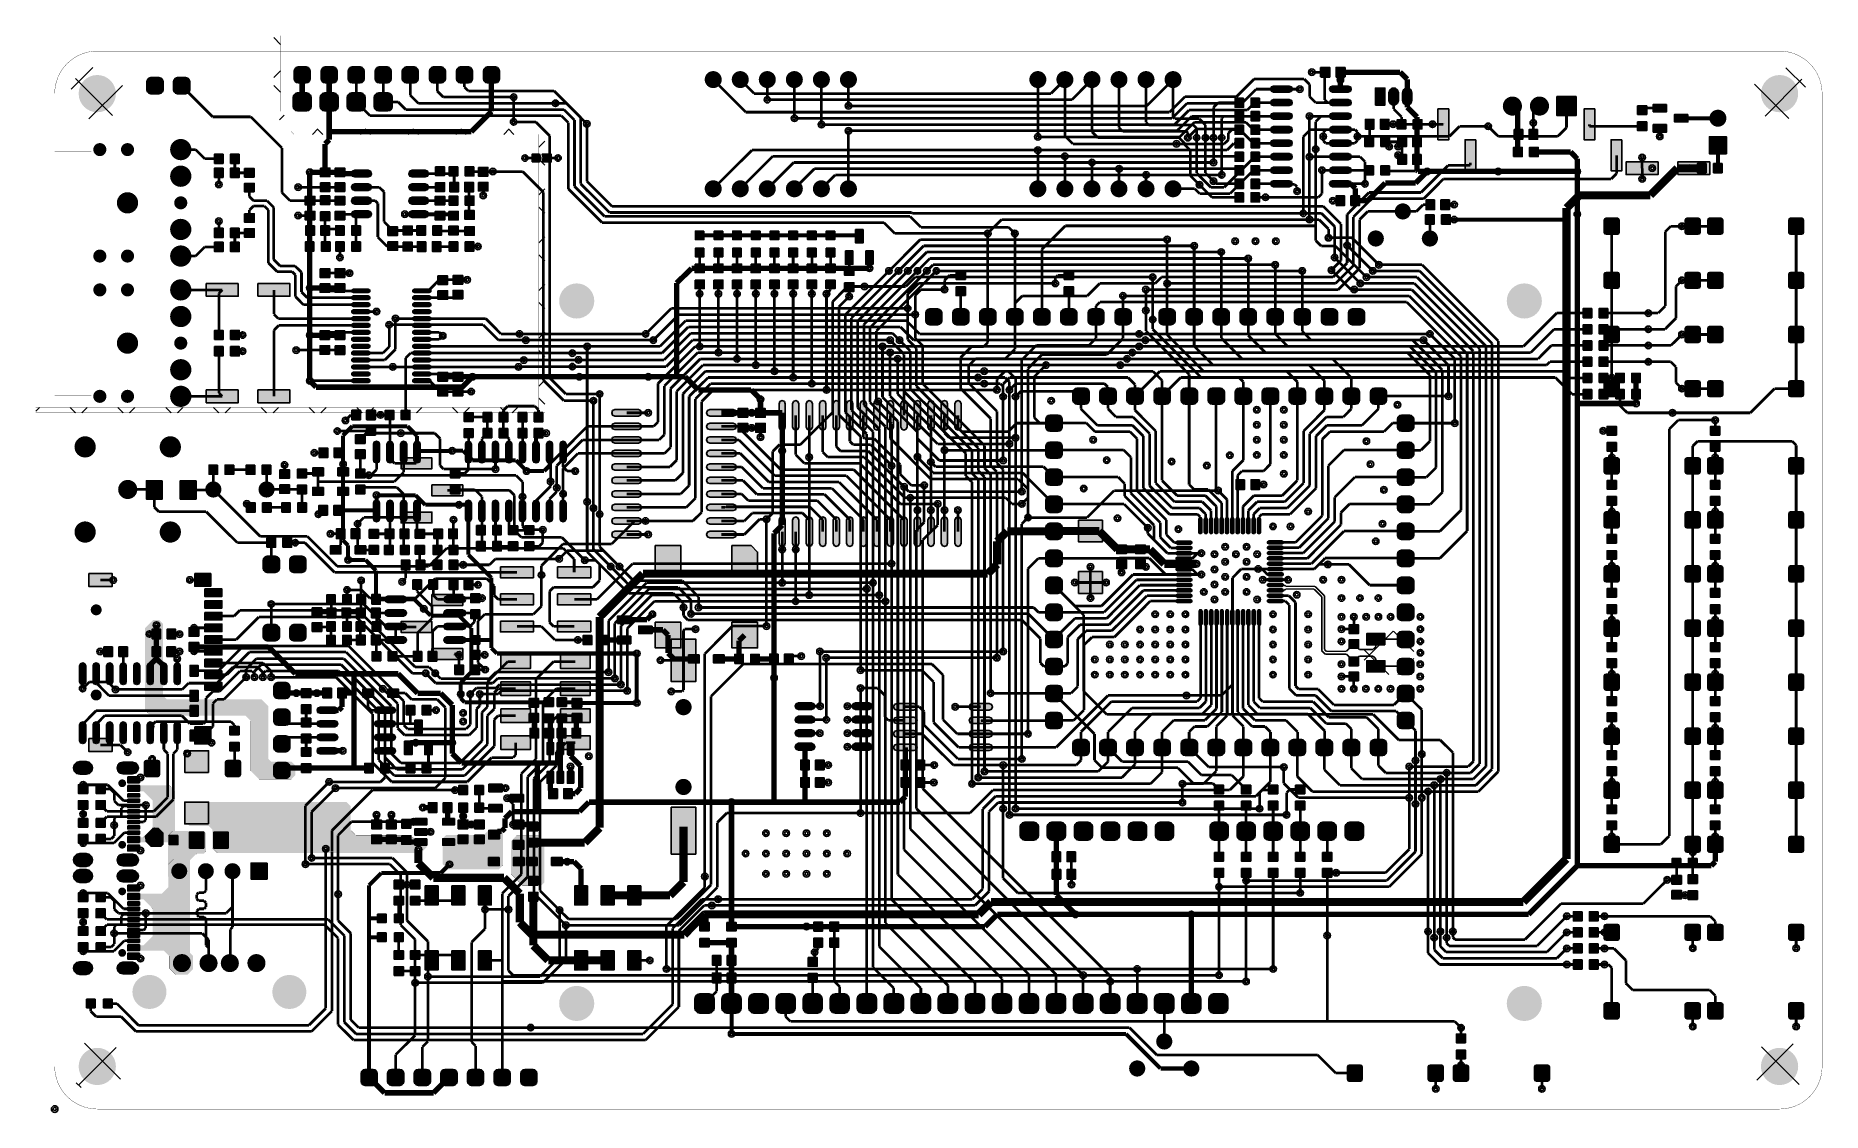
# Model space of a CAD drawing. Header units: millimetres. Extents: x -2 to 166, y 0 to 101.
import ezdxf

# ---------------------------------------------------------------- set-up
doc = ezdxf.new("R2010")
doc.units = ezdxf.units.MM
doc.header["$MEASUREMENT"] = 0
for name, color, linetype, true_color in [('Board-Outline-Layer', 7, 'Continuous', 0xff00ff), ('Bottom-Layer', 7, 'Continuous', 0x0000ff), ('Hole-Layer', 7, 'Continuous', 0x222222), ('Multi-Layer', 7, 'Continuous', 0xc0c0c0), ('Top-Layer', 7, 'Continuous', 0xff0000)]:
    doc.layers.add(name, color=color, linetype=linetype, true_color=true_color)
pattern_1 = [(45, (0, 0), (-2.245064, 2.245064), []), (135, (0, 0), (-2.245064, -2.245064), [])]

msp = doc.modelspace()

# ---------------------------------------------------------------- hatches: boundary and pattern name
at = {"layer": 'Bottom-Layer'}
for points in [[(22.49, 96.79), (22.49, 97.52), (22.54, 97.71), (22.68, 97.85), (22.87, 97.91), (23.61, 97.91), (23.8, 97.85), (23.94, 97.71), (23.99, 97.52), (23.99, 96.79), (23.94, 96.6), (23.8, 96.46), (23.61, 96.41), (22.87, 96.41), (22.68, 96.46), (22.54, 96.6)], [(25.03, 96.79), (25.03, 97.52), (25.08, 97.71), (25.22, 97.85), (25.41, 97.91), (26.15, 97.91), (26.34, 97.85), (26.48, 97.71), (26.53, 97.52), (26.53, 96.79), (26.48, 96.6), (26.34, 96.46), (26.15, 96.41), (25.41, 96.41), (25.22, 96.46), (25.08, 96.6)], [(27.57, 96.79), (27.57, 97.52), (27.62, 97.71), (27.76, 97.85), (27.95, 97.91), (28.69, 97.91), (28.88, 97.85), (29.02, 97.71), (29.07, 97.52), (29.07, 96.79), (29.02, 96.6), (28.88, 96.46), (28.69, 96.41), (27.95, 96.41), (27.76, 96.46), (27.62, 96.6)], [(30.11, 96.79), (30.11, 97.52), (30.16, 97.71), (30.3, 97.85), (30.49, 97.91), (31.23, 97.91), (31.42, 97.85), (31.56, 97.71), (31.61, 97.52), (31.61, 96.79), (31.56, 96.6), (31.42, 96.46), (31.23, 96.41), (30.49, 96.41), (30.3, 96.46), (30.16, 96.6)], [(32.65, 96.79), (32.65, 97.52), (32.7, 97.71), (32.84, 97.85), (33.03, 97.91), (33.77, 97.91), (33.96, 97.85), (34.1, 97.71), (34.15, 97.52), (34.15, 96.79), (34.1, 96.6), (33.96, 96.46), (33.77, 96.41), (33.03, 96.41), (32.84, 96.46), (32.7, 96.6)], [(35.19, 96.79), (35.19, 97.52), (35.24, 97.71), (35.38, 97.85), (35.57, 97.91), (36.31, 97.91), (36.5, 97.85), (36.64, 97.71), (36.69, 97.52), (36.69, 96.79), (36.64, 96.6), (36.5, 96.46), (36.31, 96.41), (35.57, 96.41), (35.38, 96.46), (35.24, 96.6)], [(37.73, 96.79), (37.73, 97.52), (37.78, 97.71), (37.92, 97.85), (38.11, 97.91), (38.85, 97.91), (39.04, 97.85), (39.18, 97.71), (39.23, 97.52), (39.23, 96.79), (39.18, 96.6), (39.04, 96.46), (38.85, 96.41), (38.11, 96.41), (37.92, 96.46), (37.78, 96.6)], [(40.27, 96.79), (40.27, 97.52), (40.32, 97.71), (40.46, 97.85), (40.65, 97.91), (41.39, 97.91), (41.58, 97.85), (41.72, 97.71), (41.77, 97.52), (41.77, 96.79), (41.72, 96.6), (41.58, 96.46), (41.39, 96.41), (40.65, 96.41), (40.46, 96.46), (40.32, 96.6)], [(61.05, 96.72, 1), (62.65, 96.72, 1)], [(61.05, 96.72, 1), (62.65, 96.72, 1)], [(63.59, 96.72, 1), (65.19, 96.72, 1)], [(63.59, 96.72, 1), (65.19, 96.72, 1)], [(66.13, 96.72, 1), (67.73, 96.72, 1)], [(66.13, 96.72, 1), (67.73, 96.72, 1)], [(68.67, 96.72, 1), (70.27, 96.72, 1)], [(68.67, 96.72, 1), (70.27, 96.72, 1)], [(71.21, 96.72, 1), (72.81, 96.72, 1)], [(71.21, 96.72, 1), (72.81, 96.72, 1)], [(73.75, 96.72, 1), (75.35, 96.72, 1)], [(73.75, 96.72, 1), (75.35, 96.72, 1)], [(91.54, 96.72, 1), (93.14, 96.72, 1)], [(91.54, 96.72, 1), (93.14, 96.72, 1)], [(94.08, 96.72, 1), (95.68, 96.72, 1)], [(94.08, 96.72, 1), (95.68, 96.72, 1)], [(96.62, 96.72, 1), (98.22, 96.72, 1)], [(96.62, 96.72, 1), (98.22, 96.72, 1)], [(99.16, 96.72, 1), (100.76, 96.72, 1)], [(99.16, 96.72, 1), (100.76, 96.72, 1)], [(101.7, 96.72, 1), (103.3, 96.72, 1)], [(101.7, 96.72, 1), (103.3, 96.72, 1)], [(104.24, 96.72, 1), (105.84, 96.72, 1)], [(104.24, 96.72, 1), (105.84, 96.72, 1)], [(119.69, 97.84), (119.69, 96.98), (118.89, 96.98), (118.89, 97.84)], [(121.2, 97.84), (121.2, 96.98), (120.39, 96.98), (120.39, 97.84)], [(10.18, 96.51), (10.18, 95.77), (10.13, 95.57), (9.99, 95.43), (9.79, 95.38), (9.04, 95.38), (8.85, 95.43), (8.71, 95.57), (8.66, 95.77), (8.66, 96.51), (8.71, 96.71), (8.85, 96.85), (9.04, 96.9), (9.79, 96.9), (9.99, 96.85), (10.13, 96.71)], [(12.68, 96.51), (12.68, 95.77), (12.63, 95.57), (12.49, 95.43), (12.29, 95.38), (11.54, 95.38), (11.35, 95.43), (11.21, 95.57), (11.16, 95.77), (11.16, 96.51), (11.21, 96.71), (11.35, 96.85), (11.54, 96.9), (12.29, 96.9), (12.49, 96.85), (12.63, 96.71)], [(115.95, 96.11), (116.15, 96.03), (116.23, 95.82), (116.15, 95.62), (115.95, 95.54), (114.48, 95.54), (114.28, 95.62), (114.2, 95.82), (114.28, 96.03), (114.48, 96.11)], [(121.48, 96.11), (121.69, 96.03), (121.77, 95.82), (121.69, 95.62), (121.48, 95.54), (120.02, 95.54), (119.82, 95.62), (119.73, 95.82), (119.82, 96.03), (120.02, 96.11)], [(124.04, 94.32), (124.04, 95.92), (124.94, 95.92), (124.94, 94.32)], [(126.21, 94.77), (126.12, 94.51), (125.9, 94.35), (125.62, 94.35), (125.39, 94.51), (125.31, 94.77), (125.31, 95.47), (125.39, 95.74), (125.62, 95.9), (125.9, 95.9), (126.12, 95.74), (126.21, 95.47)], [(127.48, 94.77), (127.39, 94.51), (127.17, 94.35), (126.89, 94.35), (126.66, 94.51), (126.58, 94.77), (126.58, 95.47), (126.66, 95.74), (126.89, 95.9), (127.17, 95.9), (127.39, 95.74), (127.48, 95.47)], [(22.39, 94.2), (22.39, 95.03), (22.45, 95.25), (22.61, 95.41), (22.82, 95.47), (23.66, 95.47), (23.87, 95.41), (24.03, 95.25), (24.09, 95.03), (24.09, 94.2), (24.03, 93.98), (23.87, 93.82), (23.66, 93.77), (22.82, 93.77), (22.61, 93.82), (22.45, 93.98)], [(24.93, 94.2), (24.93, 95.03), (24.99, 95.25), (25.15, 95.41), (25.36, 95.47), (26.2, 95.47), (26.41, 95.41), (26.57, 95.25), (26.63, 95.03), (26.63, 94.2), (26.57, 93.98), (26.41, 93.82), (26.2, 93.77), (25.36, 93.77), (25.15, 93.82), (24.99, 93.98)], [(27.47, 94.2), (27.47, 95.03), (27.53, 95.25), (27.69, 95.41), (27.9, 95.47), (28.74, 95.47), (28.95, 95.41), (29.11, 95.25), (29.17, 95.03), (29.17, 94.2), (29.11, 93.98), (28.95, 93.82), (28.74, 93.77), (27.9, 93.77), (27.69, 93.82), (27.53, 93.98)], [(30.01, 94.2), (30.01, 95.03), (30.07, 95.25), (30.23, 95.41), (30.44, 95.47), (31.28, 95.47), (31.49, 95.41), (31.65, 95.25), (31.71, 95.03), (31.71, 94.2), (31.65, 93.98), (31.49, 93.82), (31.28, 93.77), (30.44, 93.77), (30.23, 93.82), (30.07, 93.98)], [(111.66, 94.98), (111.66, 94.12), (110.86, 94.12), (110.86, 94.98)], [(113.17, 94.98), (113.17, 94.12), (112.36, 94.12), (112.36, 94.98)], [(115.95, 94.84), (116.15, 94.76), (116.23, 94.55), (116.15, 94.35), (115.95, 94.27), (114.48, 94.27), (114.28, 94.35), (114.2, 94.55), (114.28, 94.76), (114.48, 94.84)], [(121.48, 94.84), (121.69, 94.76), (121.77, 94.55), (121.69, 94.35), (121.48, 94.27), (120.02, 94.27), (119.82, 94.35), (119.73, 94.55), (119.82, 94.76), (120.02, 94.84)], [(136.01, 94.23, 1), (137.81, 94.23, 1)], [(136.01, 94.23, 1), (137.81, 94.23, 1)], [(138.55, 94.23, 1), (140.35, 94.23, 1)], [(138.55, 94.23, 1), (140.35, 94.23, 1)], [(142.89, 95.13), (142.89, 93.33), (141.09, 93.33), (141.09, 95.13)], [(111.66, 93.71), (111.66, 92.85), (110.86, 92.85), (110.86, 93.71)], [(111.66, 92.44), (111.66, 91.58), (110.86, 91.58), (110.86, 92.44)], [(113.17, 93.71), (113.17, 92.85), (112.36, 92.85), (112.36, 93.71)], [(113.17, 92.44), (113.17, 91.58), (112.36, 91.58), (112.36, 92.44)], [(115.95, 93.57), (116.15, 93.49), (116.23, 93.28), (116.15, 93.08), (115.95, 93), (114.48, 93), (114.28, 93.08), (114.2, 93.28), (114.28, 93.49), (114.48, 93.57)], [(115.95, 92.3), (116.15, 92.22), (116.23, 92.01), (116.15, 91.81), (115.95, 91.73), (114.48, 91.73), (114.28, 91.81), (114.2, 92.01), (114.28, 92.22), (114.48, 92.3)], [(121.48, 93.57), (121.69, 93.49), (121.77, 93.28), (121.69, 93.08), (121.48, 93), (120.02, 93), (119.82, 93.08), (119.73, 93.28), (119.82, 93.49), (120.02, 93.57)], [(121.48, 92.3), (121.69, 92.22), (121.77, 92.01), (121.69, 91.81), (121.48, 91.73), (120.02, 91.73), (119.82, 91.81), (119.73, 92.01), (119.82, 92.22), (120.02, 92.3)], [(155.41, 93.09, 1), (157.01, 93.09, 1)], [(155.41, 93.09, 1), (157.01, 93.09, 1)], [(10.84, 90.14, 1), (12.84, 90.14, 1)], [(10.84, 90.14, 1), (12.84, 90.14, 1)], [(111.66, 91.17), (111.66, 90.31), (110.86, 90.31), (110.86, 91.17)], [(113.17, 91.17), (113.17, 90.31), (112.36, 90.31), (112.36, 91.17)], [(115.95, 91.03), (116.15, 90.95), (116.23, 90.74), (116.15, 90.54), (115.95, 90.46), (114.48, 90.46), (114.28, 90.54), (114.2, 90.74), (114.28, 90.95), (114.48, 91.03)], [(121.48, 91.03), (121.69, 90.95), (121.77, 90.74), (121.69, 90.54), (121.48, 90.46), (120.02, 90.46), (119.82, 90.54), (119.73, 90.74), (119.82, 90.95), (120.02, 91.03)], [(137.88, 92.02), (137.88, 91.12), (137.08, 91.12), (137.08, 92.02)], [(139.28, 92.02), (139.28, 91.12), (138.48, 91.12), (138.48, 92.02)], [(157.01, 89.75), (155.41, 89.75), (155.41, 91.35), (157.01, 91.35)], [(15.82, 89.72), (15.82, 88.85), (15.01, 88.85), (15.01, 89.72)], [(17.33, 89.72), (17.33, 88.85), (16.52, 88.85), (16.52, 89.72)], [(44.83, 88.99), (45.53, 88.99), (45.67, 89.35), (45.53, 89.7), (44.83, 89.7)], [(45.78, 88.99), (46.63, 88.99), (46.63, 89.7), (45.78, 89.7), (45.89, 89.35)], [(111.66, 89.9), (111.66, 89.04), (110.86, 89.04), (110.86, 89.9)], [(113.17, 89.9), (113.17, 89.04), (112.36, 89.04), (112.36, 89.9)], [(115.95, 89.76), (116.15, 89.68), (116.23, 89.47), (116.15, 89.27), (115.95, 89.19), (114.48, 89.19), (114.28, 89.27), (114.2, 89.47), (114.28, 89.68), (114.48, 89.76)], [(121.48, 89.76), (121.69, 89.68), (121.77, 89.47), (121.69, 89.27), (121.48, 89.19), (120.02, 89.19), (119.82, 89.27), (119.73, 89.47), (119.82, 89.68), (120.02, 89.76)], [(137.02, 89.48), (137.02, 90.35), (137.83, 90.35), (137.83, 89.48)], [(138.53, 89.48), (138.53, 90.35), (139.33, 90.35), (139.33, 89.48)], [(150.59, 88.99), (150.59, 87.79), (147.59, 87.79), (147.59, 88.99)], [(152.44, 87.79), (152.44, 88.99), (155.44, 88.99), (155.44, 87.79)], [(10.84, 87.64, 1), (12.84, 87.64, 1)], [(10.84, 87.64, 1), (12.84, 87.64, 1)], [(15.82, 88.4), (15.82, 87.53), (15.01, 87.53), (15.01, 88.4)], [(17.33, 88.4), (17.33, 87.53), (16.52, 87.53), (16.52, 88.4)], [(18.74, 87.56), (17.84, 87.56), (17.84, 88.36), (18.74, 88.36)], [(24.95, 88.41), (25.85, 88.41), (25.85, 87.61), (24.95, 87.61)], [(27.25, 87.61), (26.35, 87.61), (26.35, 88.41), (27.25, 88.41)], [(28.2, 87.57), (27.97, 87.66), (27.88, 87.88), (27.97, 88.11), (28.2, 88.2), (29.43, 88.2), (29.65, 88.11), (29.75, 87.88), (29.65, 87.66), (29.43, 87.57)], [(33.56, 87.57), (33.34, 87.66), (33.25, 87.88), (33.34, 88.11), (33.56, 88.2), (34.8, 88.2), (35.02, 88.11), (35.11, 87.88), (35.02, 87.66), (34.8, 87.57)], [(35.76, 88.52), (36.62, 88.52), (36.62, 87.72), (35.76, 87.72)], [(37.86, 88.53), (37.86, 87.67), (37.06, 87.67), (37.06, 88.53)], [(39.37, 88.53), (39.37, 87.67), (38.56, 87.67), (38.56, 88.53)], [(39.79, 88.46), (40.69, 88.46), (40.69, 87.66), (39.79, 87.66)], [(61.05, 86.46, 1), (62.65, 86.46, 1)], [(61.05, 86.46, 1), (62.65, 86.46, 1)], [(63.59, 86.46, 1), (65.19, 86.46, 1)], [(63.59, 86.46, 1), (65.19, 86.46, 1)], [(66.13, 86.46, 1), (67.73, 86.46, 1)], [(66.13, 86.46, 1), (67.73, 86.46, 1)], [(68.67, 86.46, 1), (70.27, 86.46, 1)], [(68.67, 86.46, 1), (70.27, 86.46, 1)], [(71.21, 86.46, 1), (72.81, 86.46, 1)], [(71.21, 86.46, 1), (72.81, 86.46, 1)], [(73.75, 86.46, 1), (75.35, 86.46, 1)], [(73.75, 86.46, 1), (75.35, 86.46, 1)], [(91.54, 86.46, 1), (93.14, 86.46, 1)], [(91.54, 86.46, 1), (93.14, 86.46, 1)], [(94.08, 86.46, 1), (95.68, 86.46, 1)], [(94.08, 86.46, 1), (95.68, 86.46, 1)], [(96.62, 86.46, 1), (98.22, 86.46, 1)], [(96.62, 86.46, 1), (98.22, 86.46, 1)], [(99.16, 86.46, 1), (100.76, 86.46, 1)], [(99.16, 86.46, 1), (100.76, 86.46, 1)], [(101.7, 86.46, 1), (103.3, 86.46, 1)], [(101.7, 86.46, 1), (103.3, 86.46, 1)], [(104.24, 86.46, 1), (105.84, 86.46, 1)], [(104.24, 86.46, 1), (105.84, 86.46, 1)], [(111.66, 88.63), (111.66, 87.77), (110.86, 87.77), (110.86, 88.63)], [(111.66, 87.36), (111.66, 86.5), (110.86, 86.5), (110.86, 87.36)], [(113.17, 88.63), (113.17, 87.77), (112.36, 87.77), (112.36, 88.63)], [(113.17, 87.36), (113.17, 86.5), (112.36, 86.5), (112.36, 87.36)], [(115.95, 88.49), (116.15, 88.41), (116.23, 88.2), (116.15, 88), (115.95, 87.92), (114.48, 87.92), (114.28, 88), (114.2, 88.2), (114.28, 88.41), (114.48, 88.49)], [(121.48, 88.49), (121.69, 88.41), (121.77, 88.2), (121.69, 88), (121.48, 87.92), (120.02, 87.92), (119.82, 88), (119.73, 88.2), (119.82, 88.41), (120.02, 88.49)], [(5.84, 85.14, 1), (7.84, 85.14, 1)], [(5.84, 85.14, 1), (7.84, 85.14, 1)], [(18.74, 86.16), (17.84, 86.16), (17.84, 86.96), (18.74, 86.96)], [(24.44, 84.94), (23.54, 84.94), (23.54, 85.74), (24.44, 85.74)], [(24.95, 87.01), (25.85, 87.01), (25.85, 86.21), (24.95, 86.21)], [(24.96, 85.79), (25.83, 85.79), (25.83, 84.99), (24.96, 84.99)], [(27.25, 86.21), (26.35, 86.21), (26.35, 87.01), (27.25, 87.01)], [(27.25, 84.94), (26.35, 84.94), (26.35, 85.74), (27.25, 85.74)], [(28.2, 86.3), (27.97, 86.39), (27.88, 86.61), (27.97, 86.84), (28.2, 86.93), (29.43, 86.93), (29.65, 86.84), (29.75, 86.61), (29.65, 86.39), (29.43, 86.3)], [(28.2, 85.03), (27.97, 85.12), (27.88, 85.34), (27.97, 85.57), (28.2, 85.66), (29.43, 85.66), (29.65, 85.57), (29.75, 85.34), (29.65, 85.12), (29.43, 85.03)], [(33.56, 86.3), (33.34, 86.39), (33.25, 86.61), (33.34, 86.84), (33.56, 86.93), (34.8, 86.93), (35.02, 86.84), (35.11, 86.61), (35.02, 86.39), (34.8, 86.3)], [(33.56, 85.03), (33.34, 85.12), (33.25, 85.34), (33.34, 85.57), (33.56, 85.66), (34.8, 85.66), (35.02, 85.57), (35.11, 85.34), (35.02, 85.12), (34.8, 85.03)], [(36.64, 84.94), (35.74, 84.94), (35.74, 85.74), (36.64, 85.74)], [(35.76, 87.02), (36.62, 87.02), (36.62, 86.21), (35.76, 86.21)], [(37.06, 84.91), (37.06, 85.78), (37.86, 85.78), (37.86, 84.91)], [(37.12, 86.16), (37.12, 87.06), (37.92, 87.06), (37.92, 86.16)], [(38.52, 86.16), (38.52, 87.06), (39.32, 87.06), (39.32, 86.16)], [(38.56, 84.91), (38.56, 85.78), (39.37, 85.78), (39.37, 84.91)], [(39.79, 87.06), (40.69, 87.06), (40.69, 86.26), (39.79, 86.26)], [(111.66, 86.09), (111.66, 85.23), (110.86, 85.23), (110.86, 86.09)], [(113.17, 86.09), (113.17, 85.23), (112.36, 85.23), (112.36, 86.09)], [(115.95, 87.22), (116.15, 87.14), (116.23, 86.93), (116.15, 86.73), (115.95, 86.65), (114.48, 86.65), (114.28, 86.73), (114.2, 86.93), (114.28, 87.14), (114.48, 87.22)], [(121.48, 87.22), (121.69, 87.14), (121.77, 86.93), (121.69, 86.73), (121.48, 86.65), (120.02, 86.65), (119.82, 86.73), (119.73, 86.93), (119.82, 87.14), (120.02, 87.22)], [(120.35, 84.89), (120.35, 85.79), (121.15, 85.79), (121.15, 84.89)], [(121.75, 84.89), (121.75, 85.79), (122.55, 85.79), (122.55, 84.89)], [(17.84, 84.11), (18.74, 84.11), (18.74, 83.31), (17.84, 83.31)], [(24.44, 83.54), (23.54, 83.54), (23.54, 84.34), (24.44, 84.34)], [(24.96, 84.29), (25.83, 84.29), (25.83, 83.48), (24.96, 83.48)], [(27.25, 83.54), (26.35, 83.54), (26.35, 84.34), (27.25, 84.34)], [(28.2, 83.76), (27.97, 83.85), (27.88, 84.07), (27.97, 84.3), (28.2, 84.39), (29.43, 84.39), (29.65, 84.3), (29.75, 84.07), (29.65, 83.85), (29.43, 83.76)], [(33.56, 83.76), (33.34, 83.85), (33.25, 84.07), (33.34, 84.3), (33.56, 84.39), (34.8, 84.39), (35.02, 84.3), (35.11, 84.07), (35.02, 83.85), (34.8, 83.76)], [(36.64, 83.54), (35.74, 83.54), (35.74, 84.34), (36.64, 84.34)], [(37.01, 84.34), (37.91, 84.34), (37.91, 83.54), (37.01, 83.54)], [(38.53, 84.41), (39.4, 84.41), (39.4, 83.6), (38.53, 83.6)], [(125.86, 84.33, 1), (127.38, 84.33, 1)], [(125.86, 84.33, 1), (127.38, 84.33, 1)], [(128.76, 83.13), (128.76, 84), (129.56, 84), (129.56, 83.13)], [(129.6, 85.41), (129.6, 84.51), (128.8, 84.51), (128.8, 85.41)], [(131, 85.41), (131, 84.51), (130.2, 84.51), (130.2, 85.41)], [(130.26, 83.13), (130.26, 84), (131.07, 84), (131.07, 83.13)], [(10.84, 82.64, 1), (12.84, 82.64, 1)], [(10.84, 82.64, 1), (12.84, 82.64, 1)], [(15.82, 82.75), (15.82, 81.88), (15.01, 81.88), (15.01, 82.75)], [(17.33, 82.75), (17.33, 81.88), (16.52, 81.88), (16.52, 82.75)], [(17.84, 82.71), (18.74, 82.71), (18.74, 81.91), (17.84, 81.91)], [(24.4, 82.99), (24.4, 82.09), (23.6, 82.09), (23.6, 82.99)], [(25.8, 82.99), (25.8, 82.09), (25, 82.09), (25, 82.99)], [(27.2, 82.98), (27.2, 82.11), (26.39, 82.11), (26.39, 82.98)], [(28.71, 82.98), (28.71, 82.11), (27.9, 82.11), (27.9, 82.98)], [(31.3, 82.88), (32.2, 82.88), (32.2, 82.08), (31.3, 82.08)], [(32.72, 82.95), (33.58, 82.95), (33.58, 82.14), (32.72, 82.14)], [(34.02, 82.11), (34.02, 82.98), (34.83, 82.98), (34.83, 82.11)], [(35.53, 82.11), (35.53, 82.98), (36.33, 82.98), (36.33, 82.11)], [(37.01, 82.94), (37.91, 82.94), (37.91, 82.14), (37.01, 82.14)], [(38.53, 82.9), (39.4, 82.9), (39.4, 82.1), (38.53, 82.1)], [(123.32, 81.79, 1), (124.84, 81.79, 1)], [(123.32, 81.79, 1), (124.84, 81.79, 1)], [(128.4, 81.79, 1), (129.92, 81.79, 1)], [(128.4, 81.79, 1), (129.92, 81.79, 1)], [(10.84, 80.14, 1), (12.84, 80.14, 1)], [(10.84, 80.14, 1), (12.84, 80.14, 1)], [(15.82, 81.43), (15.82, 80.56), (15.01, 80.56), (15.01, 81.43)], [(17.33, 81.43), (17.33, 80.56), (16.52, 80.56), (16.52, 81.43)], [(24.35, 81.47), (24.35, 80.61), (23.55, 80.61), (23.55, 81.47)], [(25.86, 81.47), (25.86, 80.61), (25.05, 80.61), (25.05, 81.47)], [(27.2, 81.47), (27.2, 80.61), (26.39, 80.61), (26.39, 81.47)], [(28.71, 81.47), (28.71, 80.61), (27.9, 80.61), (27.9, 81.47)], [(31.3, 81.48), (32.2, 81.48), (32.2, 80.68), (31.3, 80.68)], [(32.72, 81.44), (33.58, 81.44), (33.58, 80.63), (32.72, 80.63)], [(34.87, 81.48), (34.87, 80.58), (34.07, 80.58), (34.07, 81.48)], [(36.27, 81.48), (36.27, 80.58), (35.47, 80.58), (35.47, 81.48)], [(37.86, 81.47), (37.86, 80.61), (37.06, 80.61), (37.06, 81.47)], [(39.37, 81.47), (39.37, 80.61), (38.56, 80.61), (38.56, 81.47)], [(24.93, 78.94), (25.83, 78.94), (25.83, 78.14), (24.93, 78.14)], [(27.24, 78.14), (26.34, 78.14), (26.34, 78.94), (27.24, 78.94)], [(10.84, 76.96, 1), (12.84, 76.96, 1)], [(10.84, 76.96, 1), (12.84, 76.96, 1)], [(17.24, 77.56), (17.24, 76.36), (14.24, 76.36), (14.24, 77.56)], [(19.09, 76.36), (19.09, 77.56), (22.09, 77.56), (22.09, 76.36)], [(24.93, 77.54), (25.83, 77.54), (25.83, 76.74), (24.93, 76.74)], [(27.24, 76.74), (26.34, 76.74), (26.34, 77.54), (27.24, 77.54)], [(36, 78.28), (36.9, 78.28), (36.9, 77.48), (36, 77.48)], [(38.32, 77.51), (37.42, 77.51), (37.42, 78.31), (38.32, 78.31)], [(85.53, 77.94), (84.66, 77.94), (84.66, 78.74), (85.53, 78.74)], [(85.53, 76.43), (84.66, 76.43), (84.66, 77.24), (85.53, 77.24)], [(95.69, 77.94), (94.82, 77.94), (94.82, 78.74), (95.69, 78.74)], [(95.69, 76.43), (94.82, 76.43), (94.82, 77.24), (95.69, 77.24)], [(29.45, 77.04), (29.6, 76.95), (29.6, 76.78), (29.45, 76.7), (28.06, 76.7), (27.91, 76.78), (27.91, 76.95), (28.06, 77.04)], [(29.45, 76.39), (29.6, 76.3), (29.6, 76.13), (29.45, 76.05), (28.06, 76.05), (27.91, 76.13), (27.91, 76.3), (28.06, 76.39)], [(29.45, 75.74), (29.6, 75.65), (29.6, 75.48), (29.45, 75.4), (28.06, 75.4), (27.91, 75.48), (27.91, 75.65), (28.06, 75.74)], [(35.18, 77.04), (35.33, 76.95), (35.33, 76.78), (35.18, 76.7), (33.79, 76.7), (33.65, 76.78), (33.65, 76.95), (33.79, 77.04)], [(35.18, 76.39), (35.33, 76.3), (35.33, 76.13), (35.18, 76.05), (33.79, 76.05), (33.65, 76.13), (33.65, 76.3), (33.79, 76.39)], [(35.18, 75.74), (35.33, 75.65), (35.33, 75.48), (35.18, 75.4), (33.79, 75.4), (33.65, 75.48), (33.65, 75.65), (33.79, 75.74)], [(36, 76.88), (36.9, 76.88), (36.9, 76.08), (36, 76.08)], [(38.32, 76.11), (37.42, 76.11), (37.42, 76.91), (38.32, 76.91)], [(10.84, 74.46, 1), (12.84, 74.46, 1)], [(10.84, 74.46, 1), (12.84, 74.46, 1)], [(29.45, 75.09), (29.6, 75), (29.6, 74.83), (29.45, 74.75), (28.06, 74.75), (27.91, 74.83), (27.91, 75), (28.06, 75.09)], [(29.45, 74.44), (29.6, 74.35), (29.6, 74.18), (29.45, 74.1), (28.06, 74.1), (27.91, 74.18), (27.91, 74.35), (28.06, 74.44)], [(35.18, 75.09), (35.33, 75), (35.33, 74.83), (35.18, 74.75), (33.79, 74.75), (33.65, 74.83), (33.65, 75), (33.79, 75.09)], [(35.18, 74.44), (35.33, 74.35), (35.33, 74.18), (35.18, 74.1), (33.79, 74.1), (33.65, 74.18), (33.65, 74.35), (33.79, 74.44)], [(81.81, 74.06), (81.81, 74.8), (81.86, 74.99), (82, 75.13), (82.19, 75.18), (82.92, 75.18), (83.11, 75.13), (83.25, 74.99), (83.31, 74.8), (83.31, 74.06), (83.25, 73.87), (83.11, 73.73), (82.92, 73.68), (82.19, 73.68), (82, 73.73), (81.86, 73.87)], [(84.35, 74.06), (84.35, 74.8), (84.4, 74.99), (84.54, 75.13), (84.73, 75.18), (85.46, 75.18), (85.65, 75.13), (85.79, 74.99), (85.85, 74.8), (85.85, 74.06), (85.79, 73.87), (85.65, 73.73), (85.46, 73.68), (84.73, 73.68), (84.54, 73.73), (84.4, 73.87)], [(86.89, 74.06), (86.89, 74.8), (86.94, 74.99), (87.08, 75.13), (87.27, 75.18), (88, 75.18), (88.19, 75.13), (88.33, 74.99), (88.39, 74.8), (88.39, 74.06), (88.33, 73.87), (88.19, 73.73), (88, 73.68), (87.27, 73.68), (87.08, 73.73), (86.94, 73.87)], [(89.43, 74.06), (89.43, 74.8), (89.48, 74.99), (89.62, 75.13), (89.81, 75.18), (90.54, 75.18), (90.73, 75.13), (90.87, 74.99), (90.93, 74.8), (90.93, 74.06), (90.87, 73.87), (90.73, 73.73), (90.54, 73.68), (89.81, 73.68), (89.62, 73.73), (89.48, 73.87)], [(91.97, 74.06), (91.97, 74.8), (92.02, 74.99), (92.16, 75.13), (92.35, 75.18), (93.08, 75.18), (93.27, 75.13), (93.41, 74.99), (93.47, 74.8), (93.47, 74.06), (93.41, 73.87), (93.27, 73.73), (93.08, 73.68), (92.35, 73.68), (92.16, 73.73), (92.02, 73.87)], [(94.51, 74.06), (94.51, 74.8), (94.56, 74.99), (94.7, 75.13), (94.89, 75.18), (95.62, 75.18), (95.81, 75.13), (95.95, 74.99), (96.01, 74.8), (96.01, 74.06), (95.95, 73.87), (95.81, 73.73), (95.62, 73.68), (94.89, 73.68), (94.7, 73.73), (94.56, 73.87)], [(97.05, 74.06), (97.05, 74.8), (97.1, 74.99), (97.24, 75.13), (97.43, 75.18), (98.16, 75.18), (98.35, 75.13), (98.49, 74.99), (98.55, 74.8), (98.55, 74.06), (98.49, 73.87), (98.35, 73.73), (98.16, 73.68), (97.43, 73.68), (97.24, 73.73), (97.1, 73.87)], [(99.59, 74.06), (99.59, 74.8), (99.64, 74.99), (99.78, 75.13), (99.97, 75.18), (100.7, 75.18), (100.89, 75.13), (101.03, 74.99), (101.09, 74.8), (101.09, 74.06), (101.03, 73.87), (100.89, 73.73), (100.7, 73.68), (99.97, 73.68), (99.78, 73.73), (99.64, 73.87)], [(103.73, 74.06), (103.73, 74.8), (103.78, 74.99), (103.92, 75.13), (104.11, 75.18), (104.84, 75.18), (105.03, 75.13), (105.17, 74.99), (105.23, 74.8), (105.23, 74.06), (105.17, 73.87), (105.03, 73.73), (104.84, 73.68), (104.11, 73.68), (103.92, 73.73), (103.78, 73.87)], [(106.27, 74.06), (106.27, 74.8), (106.32, 74.99), (106.46, 75.13), (106.65, 75.18), (107.38, 75.18), (107.57, 75.13), (107.71, 74.99), (107.77, 74.8), (107.77, 74.06), (107.71, 73.87), (107.57, 73.73), (107.38, 73.68), (106.65, 73.68), (106.46, 73.73), (106.32, 73.87)], [(108.81, 74.06), (108.81, 74.8), (108.86, 74.99), (109, 75.13), (109.19, 75.18), (109.92, 75.18), (110.11, 75.13), (110.25, 74.99), (110.31, 74.8), (110.31, 74.06), (110.25, 73.87), (110.11, 73.73), (109.92, 73.68), (109.19, 73.68), (109, 73.73), (108.86, 73.87)], [(111.35, 74.06), (111.35, 74.8), (111.4, 74.99), (111.54, 75.13), (111.73, 75.18), (112.46, 75.18), (112.65, 75.13), (112.79, 74.99), (112.85, 74.8), (112.85, 74.06), (112.79, 73.87), (112.65, 73.73), (112.46, 73.68), (111.73, 73.68), (111.54, 73.73), (111.4, 73.87)], [(113.89, 74.06), (113.89, 74.8), (113.94, 74.99), (114.08, 75.13), (114.27, 75.18), (115, 75.18), (115.19, 75.13), (115.33, 74.99), (115.39, 74.8), (115.39, 74.06), (115.33, 73.87), (115.19, 73.73), (115, 73.68), (114.27, 73.68), (114.08, 73.73), (113.94, 73.87)], [(116.43, 74.06), (116.43, 74.8), (116.48, 74.99), (116.62, 75.13), (116.81, 75.18), (117.54, 75.18), (117.73, 75.13), (117.87, 74.99), (117.93, 74.8), (117.93, 74.06), (117.87, 73.87), (117.73, 73.73), (117.54, 73.68), (116.81, 73.68), (116.62, 73.73), (116.48, 73.87)], [(118.97, 74.06), (118.97, 74.8), (119.02, 74.99), (119.16, 75.13), (119.35, 75.18), (120.08, 75.18), (120.27, 75.13), (120.41, 74.99), (120.47, 74.8), (120.47, 74.06), (120.41, 73.87), (120.27, 73.73), (120.08, 73.68), (119.35, 73.68), (119.16, 73.73), (119.02, 73.87)], [(121.51, 74.06), (121.51, 74.8), (121.56, 74.99), (121.7, 75.13), (121.89, 75.18), (122.62, 75.18), (122.81, 75.13), (122.95, 74.99), (123.01, 74.8), (123.01, 74.06), (122.95, 73.87), (122.81, 73.73), (122.62, 73.68), (121.89, 73.68), (121.7, 73.73), (121.56, 73.87)], [(144.37, 75.22), (144.37, 74.35), (143.56, 74.35), (143.56, 75.22)], [(145.88, 75.22), (145.88, 74.35), (145.07, 74.35), (145.07, 75.22)], [(5.84, 71.96, 1), (7.84, 71.96, 1)], [(5.84, 71.96, 1), (7.84, 71.96, 1)], [(15.01, 72.29), (15.01, 73.15), (15.82, 73.15), (15.82, 72.29)], [(16.52, 72.29), (16.52, 73.15), (17.33, 73.15), (17.33, 72.29)], [(25.82, 72.31), (24.92, 72.31), (24.92, 73.11), (25.82, 73.11)], [(26.35, 73.1), (27.25, 73.1), (27.25, 72.3), (26.35, 72.3)], [(29.45, 73.79), (29.6, 73.71), (29.6, 73.53), (29.45, 73.45), (28.06, 73.45), (27.91, 73.53), (27.91, 73.71), (28.06, 73.79)], [(29.45, 73.14), (29.6, 73.06), (29.6, 72.88), (29.45, 72.8), (28.06, 72.8), (27.91, 72.88), (27.91, 73.06), (28.06, 73.14)], [(29.45, 72.49), (29.6, 72.41), (29.6, 72.23), (29.45, 72.15), (28.06, 72.15), (27.91, 72.23), (27.91, 72.41), (28.06, 72.49)], [(35.18, 73.79), (35.33, 73.71), (35.33, 73.53), (35.18, 73.45), (33.79, 73.45), (33.65, 73.53), (33.65, 73.71), (33.79, 73.79)], [(35.18, 73.14), (35.33, 73.06), (35.33, 72.88), (35.18, 72.8), (33.79, 72.8), (33.65, 72.88), (33.65, 73.06), (33.79, 73.14)], [(35.18, 72.49), (35.33, 72.41), (35.33, 72.23), (35.18, 72.15), (33.79, 72.15), (33.65, 72.23), (33.65, 72.41), (33.79, 72.49)], [(144.37, 73.69), (144.37, 72.83), (143.56, 72.83), (143.56, 73.69)], [(144.37, 72.17), (144.37, 71.3), (143.56, 71.3), (143.56, 72.17)], [(145.88, 73.69), (145.88, 72.83), (145.07, 72.83), (145.07, 73.69)], [(145.88, 72.17), (145.88, 71.3), (145.07, 71.3), (145.07, 72.17)], [(15.01, 70.76), (15.01, 71.63), (15.82, 71.63), (15.82, 70.76)], [(16.52, 70.76), (16.52, 71.63), (17.33, 71.63), (17.33, 70.76)], [(25.82, 70.91), (24.92, 70.91), (24.92, 71.71), (25.82, 71.71)], [(26.35, 71.7), (27.25, 71.7), (27.25, 70.9), (26.35, 70.9)], [(29.45, 71.84), (29.6, 71.75), (29.6, 71.58), (29.45, 71.5), (28.06, 71.5), (27.91, 71.58), (27.91, 71.75), (28.06, 71.84)], [(29.45, 71.19), (29.6, 71.1), (29.6, 70.93), (29.45, 70.85), (28.06, 70.85), (27.91, 70.93), (27.91, 71.1), (28.06, 71.19)], [(29.45, 70.54), (29.6, 70.45), (29.6, 70.28), (29.45, 70.2), (28.06, 70.2), (27.91, 70.28), (27.91, 70.45), (28.06, 70.54)], [(35.18, 71.84), (35.33, 71.75), (35.33, 71.58), (35.18, 71.5), (33.79, 71.5), (33.65, 71.58), (33.65, 71.75), (33.79, 71.84)], [(35.18, 71.19), (35.33, 71.1), (35.33, 70.93), (35.18, 70.85), (33.79, 70.85), (33.65, 70.93), (33.65, 71.1), (33.79, 71.19)], [(35.18, 70.54), (35.33, 70.45), (35.33, 70.28), (35.18, 70.2), (33.79, 70.2), (33.65, 70.28), (33.65, 70.45), (33.79, 70.54)], [(144.37, 70.64), (144.37, 69.78), (143.56, 69.78), (143.56, 70.64)], [(145.88, 70.64), (145.88, 69.78), (145.07, 69.78), (145.07, 70.64)], [(10.84, 69.46, 1), (12.84, 69.46, 1)], [(10.84, 69.46, 1), (12.84, 69.46, 1)], [(29.45, 69.89), (29.6, 69.8), (29.6, 69.63), (29.45, 69.55), (28.06, 69.55), (27.91, 69.63), (27.91, 69.8), (28.06, 69.89)], [(29.45, 69.24), (29.6, 69.15), (29.6, 68.98), (29.45, 68.9), (28.06, 68.9), (27.91, 68.98), (27.91, 69.15), (28.06, 69.24)], [(35.18, 69.89), (35.33, 69.8), (35.33, 69.63), (35.18, 69.55), (33.79, 69.55), (33.65, 69.63), (33.65, 69.8), (33.79, 69.89)], [(35.18, 69.24), (35.33, 69.15), (35.33, 68.98), (35.18, 68.9), (33.79, 68.9), (33.65, 68.98), (33.65, 69.15), (33.79, 69.24)], [(36, 69.2), (36.9, 69.2), (36.9, 68.4), (36, 68.4)], [(38.32, 68.4), (37.42, 68.4), (37.42, 69.2), (38.32, 69.2)], [(144.37, 69.12), (144.37, 68.26), (143.56, 68.26), (143.56, 69.12)], [(145.88, 69.12), (145.88, 68.26), (145.07, 68.26), (145.07, 69.12)], [(146.61, 68.26), (146.61, 69.12), (147.42, 69.12), (147.42, 68.26)], [(148.12, 68.26), (148.12, 69.12), (148.92, 69.12), (148.92, 68.26)], [(10.84, 66.96, 1), (12.84, 66.96, 1)], [(10.84, 66.96, 1), (12.84, 66.96, 1)], [(17.24, 67.56), (17.24, 66.36), (14.24, 66.36), (14.24, 67.56)], [(19.09, 66.36), (19.09, 67.56), (22.09, 67.56), (22.09, 66.36)], [(29.45, 68.59), (29.6, 68.5), (29.6, 68.33), (29.45, 68.25), (28.06, 68.25), (27.91, 68.33), (27.91, 68.5), (28.06, 68.59)], [(35.18, 68.59), (35.33, 68.5), (35.33, 68.33), (35.18, 68.25), (33.79, 68.25), (33.65, 68.33), (33.65, 68.5), (33.79, 68.59)], [(36, 67.8), (36.9, 67.8), (36.9, 67), (36, 67)], [(38.32, 67), (37.42, 67), (37.42, 67.8), (38.32, 67.8)], [(97.16, 67.36), (97.16, 66.61), (97.1, 66.41), (96.96, 66.27), (96.77, 66.22), (96.02, 66.22), (95.83, 66.27), (95.68, 66.41), (95.63, 66.61), (95.63, 67.36), (95.68, 67.55), (95.83, 67.69), (96.02, 67.74), (96.77, 67.74), (96.96, 67.69), (97.1, 67.55)], [(99.7, 67.36), (99.7, 66.61), (99.64, 66.41), (99.5, 66.27), (99.31, 66.22), (98.56, 66.22), (98.37, 66.27), (98.22, 66.41), (98.17, 66.61), (98.17, 67.36), (98.22, 67.55), (98.37, 67.69), (98.56, 67.74), (99.31, 67.74), (99.5, 67.69), (99.64, 67.55)], [(102.24, 67.36), (102.24, 66.61), (102.18, 66.41), (102.04, 66.27), (101.85, 66.22), (101.1, 66.22), (100.91, 66.27), (100.76, 66.41), (100.71, 66.61), (100.71, 67.36), (100.76, 67.55), (100.91, 67.69), (101.1, 67.74), (101.85, 67.74), (102.04, 67.69), (102.18, 67.55)], [(104.78, 67.36), (104.78, 66.61), (104.72, 66.41), (104.58, 66.27), (104.39, 66.22), (103.64, 66.22), (103.45, 66.27), (103.3, 66.41), (103.25, 66.61), (103.25, 67.36), (103.3, 67.55), (103.45, 67.69), (103.64, 67.74), (104.39, 67.74), (104.58, 67.69), (104.72, 67.55)], [(107.32, 67.36), (107.32, 66.61), (107.26, 66.41), (107.12, 66.27), (106.93, 66.22), (106.18, 66.22), (105.99, 66.27), (105.84, 66.41), (105.79, 66.61), (105.79, 67.36), (105.84, 67.55), (105.99, 67.69), (106.18, 67.74), (106.93, 67.74), (107.12, 67.69), (107.26, 67.55)], [(109.86, 67.36), (109.86, 66.61), (109.8, 66.41), (109.66, 66.27), (109.47, 66.22), (108.72, 66.22), (108.53, 66.27), (108.38, 66.41), (108.33, 66.61), (108.33, 67.36), (108.38, 67.55), (108.53, 67.69), (108.72, 67.74), (109.47, 67.74), (109.66, 67.69), (109.8, 67.55)], [(112.4, 67.36), (112.4, 66.61), (112.34, 66.41), (112.2, 66.27), (112.01, 66.22), (111.26, 66.22), (111.07, 66.27), (110.92, 66.41), (110.87, 66.61), (110.87, 67.36), (110.92, 67.55), (111.07, 67.69), (111.26, 67.74), (112.01, 67.74), (112.2, 67.69), (112.34, 67.55)], [(114.94, 67.36), (114.94, 66.61), (114.88, 66.41), (114.74, 66.27), (114.55, 66.22), (113.8, 66.22), (113.61, 66.27), (113.46, 66.41), (113.41, 66.61), (113.41, 67.36), (113.46, 67.55), (113.61, 67.69), (113.8, 67.74), (114.55, 67.74), (114.74, 67.69), (114.88, 67.55)], [(117.48, 67.36), (117.48, 66.61), (117.42, 66.41), (117.28, 66.27), (117.09, 66.22), (116.34, 66.22), (116.15, 66.27), (116, 66.41), (115.95, 66.61), (115.95, 67.36), (116, 67.55), (116.15, 67.69), (116.34, 67.74), (117.09, 67.74), (117.28, 67.69), (117.42, 67.55)], [(120.02, 67.36), (120.02, 66.61), (119.96, 66.41), (119.82, 66.27), (119.63, 66.22), (118.88, 66.22), (118.69, 66.27), (118.54, 66.41), (118.49, 66.61), (118.49, 67.36), (118.54, 67.55), (118.69, 67.69), (118.88, 67.74), (119.63, 67.74), (119.82, 67.69), (119.96, 67.55)], [(122.56, 67.36), (122.56, 66.61), (122.5, 66.41), (122.36, 66.27), (122.17, 66.22), (121.42, 66.22), (121.23, 66.27), (121.08, 66.41), (121.03, 66.61), (121.03, 67.36), (121.08, 67.55), (121.23, 67.69), (121.42, 67.74), (122.17, 67.74), (122.36, 67.69), (122.5, 67.55)], [(125.1, 67.36), (125.1, 66.61), (125.04, 66.41), (124.9, 66.27), (124.71, 66.22), (123.96, 66.22), (123.77, 66.27), (123.62, 66.41), (123.57, 66.61), (123.57, 67.36), (123.62, 67.55), (123.77, 67.69), (123.96, 67.74), (124.71, 67.74), (124.9, 67.69), (125.04, 67.55)], [(144.37, 67.6), (144.37, 66.73), (143.56, 66.73), (143.56, 67.6)], [(145.88, 67.6), (145.88, 66.73), (145.07, 66.73), (145.07, 67.6)], [(146.61, 66.73), (146.61, 67.6), (147.42, 67.6), (147.42, 66.73)], [(148.12, 66.73), (148.12, 67.6), (148.92, 67.6), (148.92, 66.73)], [(28.71, 65.66), (28.71, 64.76), (27.91, 64.76), (27.91, 65.66)], [(30.11, 65.66), (30.11, 64.76), (29.31, 64.76), (29.31, 65.66)], [(31.05, 64.77), (31.05, 65.64), (31.85, 65.64), (31.85, 64.77)], [(32.55, 64.77), (32.55, 65.64), (33.36, 65.64), (33.36, 64.77)], [(65.09, 65.01), (64.19, 65.01), (64.19, 65.81), (65.09, 65.81)], [(65.84, 65.79), (66.74, 65.79), (66.74, 64.99), (65.84, 64.99)], [(39.31, 64.6), (38.45, 64.6), (38.45, 65.41), (39.31, 65.41)], [(39.31, 63.1), (38.45, 63.1), (38.45, 63.9), (39.31, 63.9)], [(41.05, 65.44), (41.05, 64.57), (40.24, 64.57), (40.24, 65.44)], [(41.05, 63.93), (41.05, 63.07), (40.24, 63.07), (40.24, 63.93)], [(42.55, 65.44), (42.55, 64.57), (41.75, 64.57), (41.75, 65.44)], [(42.55, 63.93), (42.55, 63.07), (41.75, 63.07), (41.75, 63.93)], [(44.34, 65.44), (44.34, 64.57), (43.53, 64.57), (43.53, 65.44)], [(44.34, 63.93), (44.34, 63.07), (43.53, 63.07), (43.53, 63.93)], [(45.85, 65.44), (45.85, 64.57), (45.04, 64.57), (45.04, 65.44)], [(45.85, 63.93), (45.85, 63.07), (45.04, 63.07), (45.04, 63.93)], [(65.09, 63.61), (64.19, 63.61), (64.19, 64.41), (65.09, 64.41)], [(65.84, 64.39), (66.74, 64.39), (66.74, 63.59), (65.84, 63.59)], [(93.48, 65.2), (94.23, 65.2), (94.42, 65.15), (94.56, 65.01), (94.62, 64.82), (94.62, 64.07), (94.56, 63.87), (94.42, 63.73), (94.23, 63.68), (93.48, 63.68), (93.29, 63.73), (93.14, 63.87), (93.09, 64.07), (93.09, 64.82), (93.14, 65.01), (93.29, 65.15)], [(127.25, 63.68), (126.5, 63.68), (126.31, 63.73), (126.16, 63.87), (126.11, 64.07), (126.11, 64.82), (126.16, 65.01), (126.31, 65.15), (126.5, 65.2), (127.25, 65.2), (127.44, 65.15), (127.58, 65.01), (127.64, 64.82), (127.64, 64.07), (127.58, 63.87), (127.44, 63.73)], [(146.68, 63.32), (145.81, 63.32), (145.81, 64.13), (146.68, 64.13)], [(156.39, 63.32), (155.53, 63.32), (155.53, 64.13), (156.39, 64.13)], [(1.86, 62.21, 1), (3.86, 62.21, 1)], [(1.86, 62.21, 1), (3.86, 62.21, 1)], [(9.86, 62.21, 1), (11.86, 62.21, 1)], [(9.86, 62.21, 1), (11.86, 62.21, 1)], [(24.84, 61.2), (24.84, 62.1), (25.64, 62.1), (25.64, 61.2)], [(26.24, 61.2), (26.24, 62.1), (27.04, 62.1), (27.04, 61.2)], [(29.15, 62.53), (28.25, 62.53), (28.25, 63.33), (29.15, 63.33)], [(30.52, 61), (30.44, 60.79), (30.23, 60.7), (30.02, 60.79), (29.93, 61), (29.93, 62.46), (30.02, 62.66), (30.23, 62.75), (30.44, 62.66), (30.52, 62.46)], [(31.79, 61), (31.71, 60.79), (31.5, 60.7), (31.29, 60.79), (31.2, 61), (31.2, 62.46), (31.29, 62.66), (31.5, 62.75), (31.71, 62.66), (31.79, 62.46)], [(33.06, 61), (32.98, 60.79), (32.77, 60.7), (32.56, 60.79), (32.47, 61), (32.47, 62.46), (32.56, 62.66), (32.77, 62.75), (32.98, 62.66), (33.06, 62.46)], [(34.33, 61), (34.25, 60.79), (34.04, 60.7), (33.83, 60.79), (33.74, 61), (33.74, 62.46), (33.83, 62.66), (34.04, 62.75), (34.25, 62.66), (34.33, 62.46)], [(39.14, 60.99), (39.06, 60.79), (38.86, 60.7), (38.65, 60.79), (38.57, 60.99), (38.57, 62.46), (38.65, 62.66), (38.86, 62.74), (39.06, 62.66), (39.14, 62.46)], [(40.41, 60.99), (40.33, 60.79), (40.13, 60.7), (39.92, 60.79), (39.84, 60.99), (39.84, 62.46), (39.92, 62.66), (40.13, 62.74), (40.33, 62.66), (40.41, 62.46)], [(41.68, 60.99), (41.6, 60.79), (41.4, 60.7), (41.19, 60.79), (41.11, 60.99), (41.11, 62.46), (41.19, 62.66), (41.4, 62.74), (41.6, 62.66), (41.68, 62.46)], [(42.95, 60.99), (42.87, 60.79), (42.67, 60.7), (42.46, 60.79), (42.38, 60.99), (42.38, 62.46), (42.46, 62.66), (42.67, 62.74), (42.87, 62.66), (42.95, 62.46)], [(44.22, 60.99), (44.14, 60.79), (43.94, 60.7), (43.73, 60.79), (43.65, 60.99), (43.65, 62.46), (43.73, 62.66), (43.94, 62.74), (44.14, 62.66), (44.22, 62.46)], [(45.49, 60.99), (45.41, 60.79), (45.21, 60.7), (45, 60.79), (44.92, 60.99), (44.92, 62.46), (45, 62.66), (45.21, 62.74), (45.41, 62.66), (45.49, 62.46)], [(46.76, 60.99), (46.68, 60.79), (46.48, 60.7), (46.27, 60.79), (46.19, 60.99), (46.19, 62.46), (46.27, 62.66), (46.48, 62.74), (46.68, 62.66), (46.76, 62.46)], [(48.03, 60.99), (47.95, 60.79), (47.75, 60.7), (47.54, 60.79), (47.46, 60.99), (47.46, 62.46), (47.54, 62.66), (47.75, 62.74), (47.95, 62.66), (48.03, 62.46)], [(93.48, 62.66), (94.23, 62.66), (94.42, 62.61), (94.56, 62.47), (94.62, 62.28), (94.62, 61.53), (94.56, 61.33), (94.42, 61.19), (94.23, 61.14), (93.48, 61.14), (93.29, 61.19), (93.14, 61.33), (93.09, 61.53), (93.09, 62.28), (93.14, 62.47), (93.29, 62.61)], [(127.25, 61.14), (126.5, 61.14), (126.31, 61.19), (126.16, 61.33), (126.11, 61.53), (126.11, 62.28), (126.16, 62.47), (126.31, 62.61), (126.5, 62.66), (127.25, 62.66), (127.44, 62.61), (127.58, 62.47), (127.64, 62.28), (127.64, 61.53), (127.58, 61.33), (127.44, 61.19)], [(146.68, 61.81), (145.81, 61.81), (145.81, 62.62), (146.68, 62.62)], [(156.39, 61.81), (155.53, 61.81), (155.53, 62.62), (156.39, 62.62)], [(15.3, 60.5), (15.3, 59.64), (14.5, 59.64), (14.5, 60.5)], [(16.81, 60.5), (16.81, 59.64), (16, 59.64), (16, 60.5)], [(18.8, 60.5), (18.8, 59.64), (17.99, 59.64), (17.99, 60.5)], [(20.3, 60.5), (20.3, 59.64), (19.5, 59.64), (19.5, 60.5)], [(29.15, 61.13), (28.25, 61.13), (28.25, 61.93), (29.15, 61.93)], [(5.96, 58.21, 1), (7.76, 58.21, 1)], [(5.96, 58.21, 1), (7.76, 58.21, 1)], [(10.1, 59.03), (10.1, 57.3), (8.61, 57.3), (8.61, 59.03)], [(13.28, 59.03), (13.28, 57.3), (11.8, 57.3), (11.8, 59.03)], [(14.14, 58.21, 1), (15.66, 58.21, 1)], [(14.14, 58.21, 1), (15.66, 58.21, 1)], [(19.14, 58.21, 1), (20.66, 58.21, 1)], [(19.14, 58.21, 1), (20.66, 58.21, 1)], [(21.14, 60.06), (22.04, 60.06), (22.04, 59.26), (21.14, 59.26)], [(23.66, 59.3), (22.8, 59.3), (22.8, 60.11), (23.66, 60.11)], [(24.24, 59.49), (24.24, 60.24), (25.24, 60.24), (25.24, 59.49)], [(26.58, 59.49), (26.58, 60.24), (27.58, 60.24), (27.58, 59.49)], [(28.27, 60.11), (29.13, 60.11), (29.13, 59.3), (28.27, 59.3)], [(38.04, 59.3), (37.18, 59.3), (37.18, 60.11), (38.04, 60.11)], [(93.48, 60.12), (94.23, 60.12), (94.42, 60.07), (94.56, 59.93), (94.62, 59.74), (94.62, 58.99), (94.56, 58.79), (94.42, 58.65), (94.23, 58.6), (93.48, 58.6), (93.29, 58.65), (93.14, 58.79), (93.09, 58.99), (93.09, 59.74), (93.14, 59.93), (93.29, 60.07)], [(127.25, 58.6), (126.5, 58.6), (126.31, 58.65), (126.16, 58.79), (126.11, 58.99), (126.11, 59.74), (126.16, 59.93), (126.31, 60.07), (126.5, 60.12), (127.25, 60.12), (127.44, 60.07), (127.58, 59.93), (127.64, 59.74), (127.64, 58.99), (127.58, 58.79), (127.44, 58.65)], [(146.68, 58.24), (145.81, 58.24), (145.81, 59.05), (146.68, 59.05)], [(156.39, 58.24), (155.53, 58.24), (155.53, 59.05), (156.39, 59.05)], [(21.14, 58.66), (22.04, 58.66), (22.04, 57.86), (21.14, 57.86)], [(23.66, 57.8), (22.8, 57.8), (22.8, 58.6), (23.66, 58.6)], [(25.24, 58.41), (25.24, 57.66), (24.24, 57.66), (24.24, 58.41)], [(27.58, 58.41), (27.58, 57.66), (26.58, 57.66), (26.58, 58.41)], [(28.27, 58.6), (29.13, 58.6), (29.13, 57.8), (28.27, 57.8)], [(30.52, 55.45), (30.44, 55.25), (30.23, 55.16), (30.02, 55.25), (29.93, 55.45), (29.93, 56.91), (30.02, 57.12), (30.23, 57.2), (30.44, 57.12), (30.52, 56.91)], [(31.79, 55.45), (31.71, 55.25), (31.5, 55.16), (31.29, 55.25), (31.2, 55.45), (31.2, 56.91), (31.29, 57.12), (31.5, 57.2), (31.71, 57.12), (31.79, 56.91)], [(33.06, 55.45), (32.98, 55.25), (32.77, 55.16), (32.56, 55.25), (32.47, 55.45), (32.47, 56.91), (32.56, 57.12), (32.77, 57.2), (32.98, 57.12), (33.06, 56.91)], [(34.33, 55.45), (34.25, 55.25), (34.04, 55.16), (33.83, 55.25), (33.74, 55.45), (33.74, 56.91), (33.83, 57.12), (34.04, 57.2), (34.25, 57.12), (34.33, 56.91)], [(38.04, 57.8), (37.18, 57.8), (37.18, 58.6), (38.04, 58.6)], [(39.14, 55.45), (39.06, 55.25), (38.86, 55.17), (38.65, 55.25), (38.57, 55.45), (38.57, 56.92), (38.65, 57.12), (38.86, 57.2), (39.06, 57.12), (39.14, 56.92)], [(40.41, 55.45), (40.33, 55.25), (40.13, 55.17), (39.92, 55.25), (39.84, 55.45), (39.84, 56.92), (39.92, 57.12), (40.13, 57.2), (40.33, 57.12), (40.41, 56.92)], [(41.68, 55.45), (41.6, 55.25), (41.4, 55.17), (41.19, 55.25), (41.11, 55.45), (41.11, 56.92), (41.19, 57.12), (41.4, 57.2), (41.6, 57.12), (41.68, 56.92)], [(42.95, 55.45), (42.87, 55.25), (42.67, 55.17), (42.46, 55.25), (42.38, 55.45), (42.38, 56.92), (42.46, 57.12), (42.67, 57.2), (42.87, 57.12), (42.95, 56.92)], [(44.22, 55.45), (44.14, 55.25), (43.94, 55.17), (43.73, 55.25), (43.65, 55.45), (43.65, 56.92), (43.73, 57.12), (43.94, 57.2), (44.14, 57.12), (44.22, 56.92)], [(45.49, 55.45), (45.41, 55.25), (45.21, 55.17), (45, 55.25), (44.92, 55.45), (44.92, 56.92), (45, 57.12), (45.21, 57.2), (45.41, 57.12), (45.49, 56.92)], [(46.76, 55.45), (46.68, 55.25), (46.48, 55.17), (46.27, 55.25), (46.19, 55.45), (46.19, 56.92), (46.27, 57.12), (46.48, 57.2), (46.68, 57.12), (46.76, 56.92)], [(48.03, 55.45), (47.95, 55.25), (47.75, 55.17), (47.54, 55.25), (47.46, 55.45), (47.46, 56.92), (47.54, 57.12), (47.75, 57.2), (47.95, 57.12), (48.03, 56.92)], [(93.48, 57.58), (94.23, 57.58), (94.42, 57.53), (94.56, 57.39), (94.62, 57.2), (94.62, 56.45), (94.56, 56.25), (94.42, 56.11), (94.23, 56.06), (93.48, 56.06), (93.29, 56.11), (93.14, 56.25), (93.09, 56.45), (93.09, 57.2), (93.14, 57.39), (93.29, 57.53)], [(127.25, 56.06), (126.5, 56.06), (126.31, 56.11), (126.16, 56.25), (126.11, 56.45), (126.11, 57.2), (126.16, 57.39), (126.31, 57.53), (126.5, 57.58), (127.25, 57.58), (127.44, 57.53), (127.58, 57.39), (127.64, 57.2), (127.64, 56.45), (127.58, 56.25), (127.44, 56.11)], [(146.68, 56.73), (145.81, 56.73), (145.81, 57.54), (146.68, 57.54)], [(156.39, 56.73), (155.53, 56.73), (155.53, 57.54), (156.39, 57.54)], [(18.02, 56.08), (18.02, 56.95), (18.83, 56.95), (18.83, 56.08)], [(19.53, 56.08), (19.53, 56.95), (20.33, 56.95), (20.33, 56.08)], [(21.32, 56.08), (21.32, 56.95), (22.13, 56.95), (22.13, 56.08)], [(22.83, 56.08), (22.83, 56.95), (23.64, 56.95), (23.64, 56.08)], [(24.82, 55.81), (24.82, 56.71), (25.62, 56.71), (25.62, 55.81)], [(26.22, 55.81), (26.22, 56.71), (27.02, 56.71), (27.02, 55.81)], [(1.86, 54.21, 1), (3.86, 54.21, 1)], [(1.86, 54.21, 1), (3.86, 54.21, 1)], [(9.86, 54.21, 1), (11.86, 54.21, 1)], [(9.86, 54.21, 1), (11.86, 54.21, 1)], [(27.26, 54.5), (27.26, 53.6), (26.46, 53.6), (26.46, 54.5)], [(28.66, 54.5), (28.66, 53.6), (27.86, 53.6), (27.86, 54.5)], [(29.54, 54.44), (30.41, 54.44), (30.41, 53.64), (29.54, 53.64)], [(31.05, 53.59), (31.05, 54.49), (31.85, 54.49), (31.85, 53.59)], [(32.45, 53.59), (32.45, 54.49), (33.25, 54.49), (33.25, 53.59)], [(33.86, 54.44), (34.72, 54.44), (34.72, 53.64), (33.86, 53.64)], [(35.61, 53.59), (35.61, 54.49), (36.41, 54.49), (36.41, 53.59)], [(37.01, 53.59), (37.01, 54.49), (37.81, 54.49), (37.81, 53.59)], [(39.63, 53.95), (39.63, 54.81), (40.44, 54.81), (40.44, 53.95)], [(41.14, 53.95), (41.14, 54.81), (41.94, 54.81), (41.94, 53.95)], [(42.62, 54.78), (43.49, 54.78), (43.49, 53.98), (42.62, 53.98)], [(45.01, 53.98), (44.15, 53.98), (44.15, 54.78), (45.01, 54.78)], [(93.48, 55.04), (94.23, 55.04), (94.42, 54.99), (94.56, 54.85), (94.62, 54.66), (94.62, 53.91), (94.56, 53.71), (94.42, 53.57), (94.23, 53.52), (93.48, 53.52), (93.29, 53.57), (93.14, 53.71), (93.09, 53.91), (93.09, 54.66), (93.14, 54.85), (93.29, 54.99)], [(127.25, 53.52), (126.5, 53.52), (126.31, 53.57), (126.16, 53.71), (126.11, 53.91), (126.11, 54.66), (126.16, 54.85), (126.31, 54.99), (126.5, 55.04), (127.25, 55.04), (127.44, 54.99), (127.58, 54.85), (127.64, 54.66), (127.64, 53.91), (127.58, 53.71), (127.44, 53.57)], [(146.68, 53.16), (145.81, 53.16), (145.81, 53.97), (146.68, 53.97)], [(156.39, 53.16), (155.53, 53.16), (155.53, 53.97), (156.39, 53.97)], [(19.94, 52.78), (19.94, 53.65), (20.74, 53.65), (20.74, 52.78)], [(21.44, 52.78), (21.44, 53.65), (22.25, 53.65), (22.25, 52.78)], [(26.89, 52.9), (26.89, 52.15), (25.89, 52.15), (25.89, 52.9)], [(29.23, 52.9), (29.23, 52.15), (28.23, 52.15), (28.23, 52.9)], [(29.54, 52.94), (30.41, 52.94), (30.41, 52.13), (29.54, 52.13)], [(30.98, 52.1), (30.98, 52.96), (31.78, 52.96), (31.78, 52.1)], [(32.48, 52.1), (32.48, 52.96), (33.29, 52.96), (33.29, 52.1)], [(33.86, 52.94), (34.72, 52.94), (34.72, 52.13), (33.86, 52.13)], [(36.35, 52.96), (36.35, 52.1), (35.54, 52.1), (35.54, 52.96)], [(37.85, 52.96), (37.85, 52.1), (37.05, 52.1), (37.05, 52.96)], [(39.63, 52.44), (39.63, 53.31), (40.44, 53.31), (40.44, 52.44)], [(41.14, 52.44), (41.14, 53.31), (41.94, 53.31), (41.94, 52.44)], [(42.62, 53.28), (43.49, 53.28), (43.49, 52.47), (42.62, 52.47)], [(45.01, 52.47), (44.15, 52.47), (44.15, 53.28), (45.01, 53.28)], [(58.81, 52.93), (58.81, 50.53), (56.41, 50.53), (56.41, 52.93)], [(65.41, 52.93), (63.61, 52.93), (63.61, 50.53), (66.01, 50.53), (66.01, 52.33)], [(93.48, 52.5), (94.23, 52.5), (94.42, 52.45), (94.56, 52.31), (94.62, 52.12), (94.62, 51.37), (94.56, 51.17), (94.42, 51.03), (94.23, 50.98), (93.48, 50.98), (93.29, 51.03), (93.14, 51.17), (93.09, 51.37), (93.09, 52.12), (93.14, 52.31), (93.29, 52.45)], [(127.25, 50.98), (126.5, 50.98), (126.31, 51.03), (126.16, 51.17), (126.11, 51.37), (126.11, 52.12), (126.16, 52.31), (126.31, 52.45), (126.5, 52.5), (127.25, 52.5), (127.44, 52.45), (127.58, 52.31), (127.64, 52.12), (127.64, 51.37), (127.58, 51.17), (127.44, 51.03)], [(146.68, 51.65), (145.81, 51.65), (145.81, 52.46), (146.68, 52.46)], [(156.39, 51.65), (155.53, 51.65), (155.53, 52.46), (156.39, 52.46)], [(19.58, 50.81), (19.58, 51.55), (19.63, 51.75), (19.77, 51.89), (19.97, 51.94), (20.71, 51.94), (20.91, 51.89), (21.05, 51.75), (21.1, 51.55), (21.1, 50.81), (21.05, 50.61), (20.91, 50.47), (20.71, 50.42), (19.97, 50.42), (19.77, 50.47), (19.63, 50.61)], [(22.08, 50.81), (22.08, 51.55), (22.13, 51.75), (22.27, 51.89), (22.47, 51.94), (23.21, 51.94), (23.41, 51.89), (23.55, 51.75), (23.6, 51.55), (23.6, 50.81), (23.55, 50.61), (23.41, 50.47), (23.21, 50.42), (22.47, 50.42), (22.27, 50.47), (22.13, 50.61)], [(33.36, 51.57), (33.36, 50.67), (32.56, 50.67), (32.56, 51.57)], [(34.76, 51.57), (34.76, 50.67), (33.96, 50.67), (33.96, 51.57)], [(35.55, 50.69), (35.55, 51.56), (36.36, 51.56), (36.36, 50.69)], [(37.06, 50.69), (37.06, 51.56), (37.86, 51.56), (37.86, 50.69)], [(34.45, 49.71), (34.45, 48.84), (33.64, 48.84), (33.64, 49.71)], [(35.95, 49.71), (35.95, 48.84), (35.15, 48.84), (35.15, 49.71)], [(37.06, 48.81), (37.06, 49.71), (37.86, 49.71), (37.86, 48.81)], [(38.46, 48.81), (38.46, 49.71), (39.26, 49.71), (39.26, 48.81)], [(93.48, 49.96), (94.23, 49.96), (94.42, 49.91), (94.56, 49.77), (94.62, 49.58), (94.62, 48.83), (94.56, 48.63), (94.42, 48.49), (94.23, 48.44), (93.48, 48.44), (93.29, 48.49), (93.14, 48.63), (93.09, 48.83), (93.09, 49.58), (93.14, 49.77), (93.29, 49.91)], [(127.25, 48.44), (126.5, 48.44), (126.31, 48.49), (126.16, 48.63), (126.11, 48.83), (126.11, 49.58), (126.16, 49.77), (126.31, 49.91), (126.5, 49.96), (127.25, 49.96), (127.44, 49.91), (127.58, 49.77), (127.64, 49.58), (127.64, 48.83), (127.58, 48.63), (127.44, 48.49)], [(146.68, 48.08), (145.81, 48.08), (145.81, 48.89), (146.68, 48.89)], [(156.39, 48.08), (155.53, 48.08), (155.53, 48.89), (156.39, 48.89)], [(25.09, 46.28), (24.19, 46.28), (24.19, 47.08), (25.09, 47.08)], [(25.55, 47.44), (25.55, 48.31), (26.35, 48.31), (26.35, 47.44)], [(26.39, 47.06), (26.39, 46.16), (25.59, 46.16), (25.59, 47.06)], [(27.79, 47.06), (27.79, 46.16), (26.99, 46.16), (26.99, 47.06)], [(27.05, 47.44), (27.05, 48.31), (27.86, 48.31), (27.86, 47.44)], [(29.16, 47.06), (29.16, 46.16), (28.36, 46.16), (28.36, 47.06)], [(28.38, 47.43), (28.38, 48.33), (29.18, 48.33), (29.18, 47.43)], [(30.56, 47.06), (30.56, 46.16), (29.76, 46.16), (29.76, 47.06)], [(29.78, 47.43), (29.78, 48.33), (30.58, 48.33), (30.58, 47.43)], [(32.75, 48.17), (32.96, 48.09), (33.05, 47.88), (32.96, 47.67), (32.75, 47.59), (31.3, 47.59), (31.09, 47.67), (31, 47.88), (31.09, 48.09), (31.3, 48.17)], [(38.3, 48.17), (38.51, 48.09), (38.59, 47.88), (38.51, 47.67), (38.3, 47.59), (36.84, 47.59), (36.63, 47.67), (36.55, 47.88), (36.63, 48.09), (36.84, 48.17)], [(39.93, 47.59), (39.07, 47.59), (39.07, 48.4), (39.93, 48.4)], [(93.48, 47.42), (94.23, 47.42), (94.42, 47.37), (94.56, 47.23), (94.62, 47.04), (94.62, 46.29), (94.56, 46.09), (94.42, 45.95), (94.23, 45.9), (93.48, 45.9), (93.29, 45.95), (93.14, 46.09), (93.09, 46.29), (93.09, 47.04), (93.14, 47.23), (93.29, 47.37)], [(127.25, 45.9), (126.5, 45.9), (126.31, 45.95), (126.16, 46.09), (126.11, 46.29), (126.11, 47.04), (126.16, 47.23), (126.31, 47.37), (126.5, 47.42), (127.25, 47.42), (127.44, 47.37), (127.58, 47.23), (127.64, 47.04), (127.64, 46.29), (127.58, 46.09), (127.44, 45.95)], [(146.68, 46.57), (145.81, 46.57), (145.81, 47.38), (146.68, 47.38)], [(156.39, 46.57), (155.53, 46.57), (155.53, 47.38), (156.39, 47.38)], [(19.58, 44.37), (19.58, 45.12), (19.63, 45.31), (19.77, 45.46), (19.97, 45.51), (20.71, 45.51), (20.91, 45.46), (21.05, 45.31), (21.1, 45.12), (21.1, 44.37), (21.05, 44.18), (20.91, 44.04), (20.71, 43.98), (19.97, 43.98), (19.77, 44.04), (19.63, 44.18)], [(22.08, 44.37), (22.08, 45.12), (22.13, 45.31), (22.27, 45.46), (22.47, 45.51), (23.21, 45.51), (23.41, 45.46), (23.55, 45.31), (23.6, 45.12), (23.6, 44.37), (23.55, 44.18), (23.41, 44.04), (23.21, 43.98), (22.47, 43.98), (22.27, 44.04), (22.13, 44.18)], [(25.09, 44.88), (24.19, 44.88), (24.19, 45.68), (25.09, 45.68)], [(25.55, 44.91), (25.55, 45.77), (26.35, 45.77), (26.35, 44.91)], [(27.05, 44.91), (27.05, 45.77), (27.86, 45.77), (27.86, 44.91)], [(29.12, 45.77), (29.12, 44.91), (28.32, 44.91), (28.32, 45.77)], [(30.63, 45.77), (30.63, 44.91), (29.82, 44.91), (29.82, 45.77)], [(32.75, 46.9), (32.96, 46.82), (33.05, 46.61), (32.96, 46.4), (32.75, 46.32), (31.3, 46.32), (31.09, 46.4), (31, 46.61), (31.09, 46.82), (31.3, 46.9)], [(32.75, 45.63), (32.96, 45.55), (33.05, 45.34), (32.96, 45.13), (32.75, 45.05), (31.3, 45.05), (31.09, 45.13), (31, 45.34), (31.09, 45.55), (31.3, 45.63)], [(38.3, 46.9), (38.51, 46.82), (38.59, 46.61), (38.51, 46.4), (38.3, 46.32), (36.84, 46.32), (36.63, 46.4), (36.55, 46.61), (36.63, 46.82), (36.84, 46.9)], [(38.3, 45.63), (38.51, 45.55), (38.59, 45.34), (38.51, 45.13), (38.3, 45.05), (36.84, 45.05), (36.63, 45.13), (36.55, 45.34), (36.63, 45.55), (36.84, 45.63)], [(39.93, 46.09), (39.07, 46.09), (39.07, 46.89), (39.93, 46.89)], [(54.11, 46.32), (54.11, 45.62), (52.86, 45.62), (52.86, 46.32)], [(56.11, 45.37), (56.11, 44.67), (54.86, 44.67), (54.86, 45.37)], [(58.81, 45.73), (58.81, 43.33), (56.41, 43.33), (56.41, 45.73)], [(66.01, 45.73), (66.01, 43.33), (63.61, 43.33), (63.61, 45.73)], [(9.15, 44.18), (9.15, 45.08), (9.95, 45.08), (9.95, 44.18)], [(10.55, 44.18), (10.55, 45.08), (11.35, 45.08), (11.35, 44.18)], [(13.53, 44.42), (12.63, 44.42), (12.63, 45.22), (13.53, 45.22)], [(13.53, 43.02), (12.63, 43.02), (12.63, 43.82), (13.53, 43.82)], [(26.35, 44.5), (26.35, 43.64), (25.55, 43.64), (25.55, 44.5)], [(27.86, 44.5), (27.86, 43.64), (27.05, 43.64), (27.05, 44.5)], [(29.16, 44.52), (29.16, 43.62), (28.36, 43.62), (28.36, 44.52)], [(30.56, 44.52), (30.56, 43.62), (29.76, 43.62), (29.76, 44.52)], [(32.75, 44.36), (32.96, 44.28), (33.05, 44.07), (32.96, 43.86), (32.75, 43.78), (31.3, 43.78), (31.09, 43.86), (31, 44.07), (31.09, 44.28), (31.3, 44.36)], [(38.3, 44.36), (38.51, 44.28), (38.59, 44.07), (38.51, 43.86), (38.3, 43.78), (36.84, 43.78), (36.63, 43.86), (36.55, 44.07), (36.63, 44.28), (36.84, 44.36)], [(39.94, 43.67), (39.04, 43.67), (39.04, 44.47), (39.94, 44.47)], [(50.45, 44.5), (50.45, 43.64), (49.64, 43.64), (49.64, 44.5)], [(51.96, 44.5), (51.96, 43.64), (51.15, 43.64), (51.15, 44.5)], [(54.11, 44.42), (54.11, 43.72), (52.86, 43.72), (52.86, 44.42)], [(93.48, 44.88), (94.23, 44.88), (94.42, 44.83), (94.56, 44.69), (94.62, 44.5), (94.62, 43.75), (94.56, 43.55), (94.42, 43.41), (94.23, 43.36), (93.48, 43.36), (93.29, 43.41), (93.14, 43.55), (93.09, 43.75), (93.09, 44.5), (93.14, 44.69), (93.29, 44.83)], [(127.25, 43.36), (126.5, 43.36), (126.31, 43.41), (126.16, 43.55), (126.11, 43.75), (126.11, 44.5), (126.16, 44.69), (126.31, 44.83), (126.5, 44.88), (127.25, 44.88), (127.44, 44.83), (127.58, 44.69), (127.64, 44.5), (127.64, 43.75), (127.58, 43.55), (127.44, 43.41)], [(146.68, 43), (145.81, 43), (145.81, 43.81), (146.68, 43.81)], [(156.39, 43), (155.53, 43), (155.53, 43.81), (156.39, 43.81)], [(5.43, 43.42), (5.43, 42.52), (4.63, 42.52), (4.63, 43.42)], [(6.84, 43.42), (6.84, 42.52), (6.04, 42.52), (6.04, 43.42)], [(9.94, 43.42), (9.94, 42.52), (9.14, 42.52), (9.14, 43.42)], [(11.34, 43.42), (11.34, 42.52), (10.54, 42.52), (10.54, 43.42)], [(30.62, 42.97), (30.62, 42.11), (29.81, 42.11), (29.81, 42.97)], [(32.13, 42.97), (32.13, 42.11), (31.32, 42.11), (31.32, 42.97)], [(34.49, 42.99), (34.49, 42.09), (33.69, 42.09), (33.69, 42.99)], [(35.89, 42.99), (35.89, 42.09), (35.09, 42.09), (35.09, 42.99)], [(39.94, 42.27), (39.04, 42.27), (39.04, 43.07), (39.94, 43.07)], [(60.54, 42.67), (60.54, 41.92), (59.54, 41.92), (59.54, 42.67)], [(62.89, 42.67), (62.89, 41.92), (61.89, 41.92), (61.89, 42.67)], [(63.87, 41.86), (63.87, 42.72), (64.67, 42.72), (64.67, 41.86)], [(65.37, 41.86), (65.37, 42.72), (66.18, 42.72), (66.18, 41.86)], [(67.96, 42.74), (67.96, 41.84), (67.16, 41.84), (67.16, 42.74)], [(69.36, 42.74), (69.36, 41.84), (68.56, 41.84), (68.56, 42.74)], [(93.48, 42.34), (94.23, 42.34), (94.42, 42.29), (94.56, 42.15), (94.62, 41.96), (94.62, 41.21), (94.56, 41.01), (94.42, 40.87), (94.23, 40.82), (93.48, 40.82), (93.29, 40.87), (93.14, 41.01), (93.09, 41.21), (93.09, 41.96), (93.14, 42.15), (93.29, 42.29)], [(127.25, 40.82), (126.5, 40.82), (126.31, 40.87), (126.16, 41.01), (126.11, 41.21), (126.11, 41.96), (126.16, 42.15), (126.31, 42.29), (126.5, 42.34), (127.25, 42.34), (127.44, 42.29), (127.58, 42.15), (127.64, 41.96), (127.64, 41.21), (127.58, 41.01), (127.44, 40.87)], [(146.68, 41.49), (145.81, 41.49), (145.81, 42.3), (146.68, 42.3)], [(156.39, 41.49), (155.53, 41.49), (155.53, 42.3), (156.39, 42.3)], [(2.91, 40.16), (2.83, 39.96), (2.63, 39.88), (2.42, 39.96), (2.34, 40.16), (2.34, 41.63), (2.42, 41.83), (2.63, 41.91), (2.83, 41.83), (2.91, 41.63)], [(4.18, 40.16), (4.1, 39.96), (3.9, 39.88), (3.69, 39.96), (3.61, 40.16), (3.61, 41.63), (3.69, 41.83), (3.9, 41.91), (4.1, 41.83), (4.18, 41.63)], [(5.45, 40.16), (5.37, 39.96), (5.17, 39.88), (4.96, 39.96), (4.88, 40.16), (4.88, 41.63), (4.96, 41.83), (5.17, 41.91), (5.37, 41.83), (5.45, 41.63)], [(6.72, 40.16), (6.64, 39.96), (6.44, 39.88), (6.23, 39.96), (6.15, 40.16), (6.15, 41.63), (6.23, 41.83), (6.44, 41.91), (6.64, 41.83), (6.72, 41.63)], [(7.99, 40.16), (7.91, 39.96), (7.71, 39.88), (7.5, 39.96), (7.42, 40.16), (7.42, 41.63), (7.5, 41.83), (7.71, 41.91), (7.91, 41.83), (7.99, 41.63)], [(9.26, 40.16), (9.18, 39.96), (8.98, 39.88), (8.77, 39.96), (8.69, 40.16), (8.69, 41.63), (8.77, 41.83), (8.98, 41.91), (9.18, 41.83), (9.26, 41.63)], [(10.53, 40.16), (10.45, 39.96), (10.25, 39.88), (10.04, 39.96), (9.96, 40.16), (9.96, 41.63), (10.04, 41.83), (10.25, 41.91), (10.45, 41.83), (10.53, 41.63)], [(11.8, 40.16), (11.72, 39.96), (11.52, 39.88), (11.31, 39.96), (11.23, 40.16), (11.23, 41.63), (11.31, 41.83), (11.52, 41.91), (11.72, 41.83), (11.8, 41.63)], [(13.46, 40.68), (12.71, 40.68), (12.71, 41.68), (13.46, 41.68)], [(37.58, 40.84), (37.58, 41.71), (38.39, 41.71), (38.39, 40.84)], [(39.09, 40.84), (39.09, 41.71), (39.9, 41.71), (39.9, 40.84)], [(13.46, 38.33), (12.71, 38.33), (12.71, 39.33), (13.46, 39.33)], [(21.7, 38.56), (20.97, 38.56), (20.78, 38.61), (20.64, 38.75), (20.59, 38.94), (20.59, 39.68), (20.64, 39.87), (20.78, 40.01), (20.97, 40.06), (21.7, 40.06), (21.89, 40.01), (22.03, 39.87), (22.09, 39.68), (22.09, 38.94), (22.03, 38.75), (21.89, 38.61)], [(24.05, 38.68), (23.19, 38.68), (23.19, 39.49), (24.05, 39.49)], [(25.19, 38.63), (25.19, 39.53), (25.99, 39.53), (25.99, 38.63)], [(26.59, 38.63), (26.59, 39.53), (27.39, 39.53), (27.39, 38.63)], [(28.93, 38.71), (28.93, 39.46), (29.93, 39.46), (29.93, 38.71)], [(31.28, 38.71), (31.28, 39.46), (32.28, 39.46), (32.28, 38.71)], [(46.85, 37.82), (45.98, 37.82), (45.98, 38.62), (46.85, 38.62)], [(48.06, 37.82), (47.2, 37.82), (47.2, 38.62), (48.06, 38.62)], [(93.48, 39.8), (94.23, 39.8), (94.42, 39.75), (94.56, 39.61), (94.62, 39.42), (94.62, 38.67), (94.56, 38.47), (94.42, 38.33), (94.23, 38.28), (93.48, 38.28), (93.29, 38.33), (93.14, 38.47), (93.09, 38.67), (93.09, 39.42), (93.14, 39.61), (93.29, 39.75)], [(127.25, 38.28), (126.5, 38.28), (126.31, 38.33), (126.16, 38.47), (126.11, 38.67), (126.11, 39.42), (126.16, 39.61), (126.31, 39.75), (126.5, 39.8), (127.25, 39.8), (127.44, 39.75), (127.58, 39.61), (127.64, 39.42), (127.64, 38.67), (127.58, 38.47), (127.44, 38.33)], [(146.68, 37.92), (145.81, 37.92), (145.81, 38.73), (146.68, 38.73)], [(156.39, 37.92), (155.53, 37.92), (155.53, 38.73), (156.39, 38.73)], [(12.71, 37.92), (13.46, 37.92), (13.46, 36.92), (12.71, 36.92)], [(21.7, 36.06), (20.97, 36.06), (20.78, 36.11), (20.64, 36.25), (20.59, 36.44), (20.59, 37.18), (20.64, 37.37), (20.78, 37.51), (20.97, 37.56), (21.7, 37.56), (21.89, 37.51), (22.03, 37.37), (22.09, 37.18), (22.09, 36.44), (22.03, 36.25), (21.89, 36.11)], [(24.05, 37.17), (23.19, 37.17), (23.19, 37.98), (24.05, 37.98)], [(24.93, 37.18), (24.72, 37.26), (24.64, 37.47), (24.72, 37.67), (24.93, 37.75), (26.31, 37.75), (26.51, 37.67), (26.59, 37.47), (26.51, 37.26), (26.31, 37.18)], [(30.34, 37.18), (30.13, 37.26), (30.05, 37.47), (30.13, 37.67), (30.34, 37.75), (31.72, 37.75), (31.92, 37.67), (32, 37.47), (31.92, 37.26), (31.72, 37.18)], [(33.01, 37.03), (33.01, 37.9), (33.81, 37.9), (33.81, 37.03)], [(34.51, 37.03), (34.51, 37.9), (35.32, 37.9), (35.32, 37.03)], [(44.55, 38.56), (45.45, 38.56), (45.45, 37.76), (44.55, 37.76)], [(44.55, 37.16), (45.45, 37.16), (45.45, 36.36), (44.55, 36.36)], [(46.85, 36.31), (45.98, 36.31), (45.98, 37.11), (46.85, 37.11)], [(48.06, 36.31), (47.2, 36.31), (47.2, 37.11), (48.06, 37.11)], [(48.6, 38.56), (49.5, 38.56), (49.5, 37.76), (48.6, 37.76)], [(48.6, 37.16), (49.5, 37.16), (49.5, 36.36), (48.6, 36.36)], [(93.48, 37.26), (94.23, 37.26), (94.42, 37.21), (94.56, 37.07), (94.62, 36.88), (94.62, 36.13), (94.56, 35.93), (94.42, 35.79), (94.23, 35.74), (93.48, 35.74), (93.29, 35.79), (93.14, 35.93), (93.09, 36.13), (93.09, 36.88), (93.14, 37.07), (93.29, 37.21)], [(127.25, 35.74), (126.5, 35.74), (126.31, 35.79), (126.16, 35.93), (126.11, 36.13), (126.11, 36.88), (126.16, 37.07), (126.31, 37.21), (126.5, 37.26), (127.25, 37.26), (127.44, 37.21), (127.58, 37.07), (127.64, 36.88), (127.64, 36.13), (127.58, 35.93), (127.44, 35.79)], [(146.68, 36.41), (145.81, 36.41), (145.81, 37.22), (146.68, 37.22)], [(156.39, 36.41), (155.53, 36.41), (155.53, 37.22), (156.39, 37.22)], [(2.91, 34.63), (2.83, 34.42), (2.63, 34.34), (2.42, 34.42), (2.34, 34.63), (2.34, 36.09), (2.42, 36.29), (2.63, 36.38), (2.83, 36.29), (2.91, 36.09)], [(4.18, 34.63), (4.1, 34.42), (3.9, 34.34), (3.69, 34.42), (3.61, 34.63), (3.61, 36.09), (3.69, 36.29), (3.9, 36.38), (4.1, 36.29), (4.18, 36.09)], [(5.45, 34.63), (5.37, 34.42), (5.17, 34.34), (4.96, 34.42), (4.88, 34.63), (4.88, 36.09), (4.96, 36.29), (5.17, 36.38), (5.37, 36.29), (5.45, 36.09)], [(6.72, 34.63), (6.64, 34.42), (6.44, 34.34), (6.23, 34.42), (6.15, 34.63), (6.15, 36.09), (6.23, 36.29), (6.44, 36.38), (6.64, 36.29), (6.72, 36.09)], [(7.99, 34.63), (7.91, 34.42), (7.71, 34.34), (7.5, 34.42), (7.42, 34.63), (7.42, 36.09), (7.5, 36.29), (7.71, 36.38), (7.91, 36.29), (7.99, 36.09)], [(9.26, 34.63), (9.18, 34.42), (8.98, 34.34), (8.77, 34.42), (8.69, 34.63), (8.69, 36.09), (8.77, 36.29), (8.98, 36.38), (9.18, 36.29), (9.26, 36.09)], [(10.53, 34.63), (10.45, 34.42), (10.25, 34.34), (10.04, 34.42), (9.96, 34.63), (9.96, 36.09), (10.04, 36.29), (10.25, 36.38), (10.45, 36.29), (10.53, 36.09)], [(11.8, 34.63), (11.72, 34.42), (11.52, 34.34), (11.31, 34.42), (11.23, 34.63), (11.23, 36.09), (11.31, 36.29), (11.52, 36.38), (11.72, 36.29), (11.8, 36.09)], [(12.71, 35.58), (13.46, 35.58), (13.46, 34.58), (12.71, 34.58)], [(24.05, 35.91), (23.19, 35.91), (23.19, 36.72), (24.05, 36.72)], [(24.93, 35.91), (24.72, 35.99), (24.64, 36.2), (24.72, 36.4), (24.93, 36.48), (26.31, 36.48), (26.51, 36.4), (26.59, 36.2), (26.51, 35.99), (26.31, 35.91)], [(30.34, 35.91), (30.13, 35.99), (30.05, 36.2), (30.13, 36.4), (30.34, 36.48), (31.72, 36.48), (31.92, 36.4), (32, 36.2), (31.92, 35.99), (31.72, 35.91)], [(33.81, 36.55), (34.51, 36.55), (34.51, 35.3), (33.81, 35.3)], [(45.45, 35.76), (45.45, 34.86), (44.65, 34.86), (44.65, 35.76)], [(46.85, 35.76), (46.85, 34.86), (46.05, 34.86), (46.05, 35.76)], [(47.2, 34.86), (47.2, 35.76), (48, 35.76), (48, 34.86)], [(48.6, 34.86), (48.6, 35.76), (49.4, 35.76), (49.4, 34.86)], [(14.46, 31.62), (12.21, 31.62), (12.21, 33.66), (14.46, 33.66)], [(21.7, 33.56), (20.97, 33.56), (20.78, 33.61), (20.64, 33.75), (20.59, 33.94), (20.59, 34.68), (20.64, 34.87), (20.78, 35.01), (20.97, 35.06), (21.7, 35.06), (21.89, 35.01), (22.03, 34.87), (22.09, 34.68), (22.09, 33.94), (22.03, 33.75), (21.89, 33.61)], [(24.05, 34.4), (23.19, 34.4), (23.19, 35.21), (24.05, 35.21)], [(24.05, 33.14), (23.19, 33.14), (23.19, 33.95), (24.05, 33.95)], [(24.93, 34.64), (24.72, 34.72), (24.64, 34.93), (24.72, 35.13), (24.93, 35.21), (26.31, 35.21), (26.51, 35.13), (26.59, 34.93), (26.51, 34.72), (26.31, 34.64)], [(24.93, 33.37), (24.72, 33.45), (24.64, 33.66), (24.72, 33.86), (24.93, 33.94), (26.31, 33.94), (26.51, 33.86), (26.59, 33.66), (26.51, 33.45), (26.31, 33.37)], [(30.34, 34.64), (30.13, 34.72), (30.05, 34.93), (30.13, 35.13), (30.34, 35.21), (31.72, 35.21), (31.92, 35.13), (32, 34.93), (31.92, 34.72), (31.72, 34.64)], [(30.34, 33.37), (30.13, 33.45), (30.05, 33.66), (30.13, 33.86), (30.34, 33.94), (31.72, 33.94), (31.92, 33.86), (32, 33.66), (31.92, 33.45), (31.72, 33.37)], [(32.86, 34.55), (33.56, 34.55), (33.56, 33.3), (32.86, 33.3)], [(34.76, 34.55), (35.46, 34.55), (35.46, 33.3), (34.76, 33.3)], [(46.85, 33.31), (46.25, 33.31), (46.25, 34.41), (46.85, 34.41)], [(47.8, 33.31), (47.2, 33.31), (47.2, 34.41), (47.8, 34.41)], [(48.75, 33.31), (48.15, 33.31), (48.15, 34.41), (48.75, 34.41)], [(95.63, 33.59), (95.63, 34.34), (95.68, 34.53), (95.83, 34.67), (96.02, 34.72), (96.77, 34.72), (96.96, 34.67), (97.1, 34.53), (97.16, 34.34), (97.16, 33.59), (97.1, 33.39), (96.96, 33.25), (96.77, 33.2), (96.02, 33.2), (95.83, 33.25), (95.68, 33.39)], [(98.17, 33.59), (98.17, 34.34), (98.22, 34.53), (98.37, 34.67), (98.56, 34.72), (99.31, 34.72), (99.5, 34.67), (99.64, 34.53), (99.7, 34.34), (99.7, 33.59), (99.64, 33.39), (99.5, 33.25), (99.31, 33.2), (98.56, 33.2), (98.37, 33.25), (98.22, 33.39)], [(100.71, 33.59), (100.71, 34.34), (100.76, 34.53), (100.91, 34.67), (101.1, 34.72), (101.85, 34.72), (102.04, 34.67), (102.18, 34.53), (102.24, 34.34), (102.24, 33.59), (102.18, 33.39), (102.04, 33.25), (101.85, 33.2), (101.1, 33.2), (100.91, 33.25), (100.76, 33.39)], [(103.25, 33.59), (103.25, 34.34), (103.3, 34.53), (103.45, 34.67), (103.64, 34.72), (104.39, 34.72), (104.58, 34.67), (104.72, 34.53), (104.78, 34.34), (104.78, 33.59), (104.72, 33.39), (104.58, 33.25), (104.39, 33.2), (103.64, 33.2), (103.45, 33.25), (103.3, 33.39)], [(105.79, 33.59), (105.79, 34.34), (105.84, 34.53), (105.99, 34.67), (106.18, 34.72), (106.93, 34.72), (107.12, 34.67), (107.26, 34.53), (107.32, 34.34), (107.32, 33.59), (107.26, 33.39), (107.12, 33.25), (106.93, 33.2), (106.18, 33.2), (105.99, 33.25), (105.84, 33.39)], [(108.33, 33.59), (108.33, 34.34), (108.38, 34.53), (108.53, 34.67), (108.72, 34.72), (109.47, 34.72), (109.66, 34.67), (109.8, 34.53), (109.86, 34.34), (109.86, 33.59), (109.8, 33.39), (109.66, 33.25), (109.47, 33.2), (108.72, 33.2), (108.53, 33.25), (108.38, 33.39)], [(110.87, 33.59), (110.87, 34.34), (110.92, 34.53), (111.07, 34.67), (111.26, 34.72), (112.01, 34.72), (112.2, 34.67), (112.34, 34.53), (112.4, 34.34), (112.4, 33.59), (112.34, 33.39), (112.2, 33.25), (112.01, 33.2), (111.26, 33.2), (111.07, 33.25), (110.92, 33.39)], [(113.41, 33.59), (113.41, 34.34), (113.46, 34.53), (113.61, 34.67), (113.8, 34.72), (114.55, 34.72), (114.74, 34.67), (114.88, 34.53), (114.94, 34.34), (114.94, 33.59), (114.88, 33.39), (114.74, 33.25), (114.55, 33.2), (113.8, 33.2), (113.61, 33.25), (113.46, 33.39)], [(115.95, 33.59), (115.95, 34.34), (116, 34.53), (116.15, 34.67), (116.34, 34.72), (117.09, 34.72), (117.28, 34.67), (117.42, 34.53), (117.48, 34.34), (117.48, 33.59), (117.42, 33.39), (117.28, 33.25), (117.09, 33.2), (116.34, 33.2), (116.15, 33.25), (116, 33.39)], [(118.49, 33.59), (118.49, 34.34), (118.54, 34.53), (118.69, 34.67), (118.88, 34.72), (119.63, 34.72), (119.82, 34.67), (119.96, 34.53), (120.02, 34.34), (120.02, 33.59), (119.96, 33.39), (119.82, 33.25), (119.63, 33.2), (118.88, 33.2), (118.69, 33.25), (118.54, 33.39)], [(121.03, 33.59), (121.03, 34.34), (121.08, 34.53), (121.23, 34.67), (121.42, 34.72), (122.17, 34.72), (122.36, 34.67), (122.5, 34.53), (122.56, 34.34), (122.56, 33.59), (122.5, 33.39), (122.36, 33.25), (122.17, 33.2), (121.42, 33.2), (121.23, 33.25), (121.08, 33.39)], [(123.57, 33.59), (123.57, 34.34), (123.62, 34.53), (123.77, 34.67), (123.96, 34.72), (124.71, 34.72), (124.9, 34.67), (125.04, 34.53), (125.1, 34.34), (125.1, 33.59), (125.04, 33.39), (124.9, 33.25), (124.71, 33.2), (123.96, 33.2), (123.77, 33.25), (123.62, 33.39)], [(146.68, 32.84), (145.81, 32.84), (145.81, 33.64), (146.68, 33.64)], [(156.39, 32.84), (155.53, 32.84), (155.53, 33.64), (156.39, 33.64)], [(2.36, 31.45), (2.06, 31.53), (1.84, 31.75), (1.76, 32.05), (1.84, 32.35), (2.06, 32.57), (2.36, 32.65), (2.96, 32.65), (3.26, 32.57), (3.48, 32.35), (3.56, 32.05), (3.48, 31.75), (3.26, 31.53), (2.96, 31.45)], [(6.41, 31.5), (6.13, 31.57), (5.93, 31.77), (5.86, 32.05), (5.93, 32.32), (6.13, 32.53), (6.41, 32.6), (7.31, 32.6), (7.58, 32.53), (7.78, 32.32), (7.86, 32.05), (7.78, 31.77), (7.58, 31.57), (7.31, 31.5)], [(21.7, 31.06), (20.97, 31.06), (20.78, 31.11), (20.64, 31.25), (20.59, 31.44), (20.59, 32.18), (20.64, 32.37), (20.78, 32.51), (20.97, 32.56), (21.7, 32.56), (21.89, 32.51), (22.03, 32.37), (22.09, 32.18), (22.09, 31.44), (22.03, 31.25), (21.89, 31.11)], [(24.05, 31.63), (23.19, 31.63), (23.19, 32.44), (24.05, 32.44)], [(29.12, 31.6), (29.12, 32.47), (29.92, 32.47), (29.92, 31.6)], [(30.62, 31.6), (30.62, 32.47), (31.43, 32.47), (31.43, 31.6)], [(33.01, 31.6), (33.01, 32.47), (33.81, 32.47), (33.81, 31.6)], [(34.51, 31.6), (34.51, 32.47), (35.32, 32.47), (35.32, 31.6)], [(146.68, 31.33), (145.81, 31.33), (145.81, 32.14), (146.68, 32.14)], [(156.39, 31.33), (155.53, 31.33), (155.53, 32.14), (156.39, 32.14)], [(3.1, 29.66), (2.23, 29.66), (2.23, 30.47), (3.1, 30.47)], [(4.75, 29.66), (3.89, 29.66), (3.89, 30.47), (4.75, 30.47)], [(38.77, 30.4), (38.77, 29.54), (37.96, 29.54), (37.96, 30.4)], [(40.27, 30.4), (40.27, 29.54), (39.47, 29.54), (39.47, 30.4)], [(42.04, 30.51), (42.04, 29.81), (40.79, 29.81), (40.79, 30.51)], [(46.85, 30.61), (46.25, 30.61), (46.25, 31.71), (46.85, 31.71)], [(47.8, 30.61), (47.2, 30.61), (47.2, 31.71), (47.8, 31.71)], [(48.75, 30.61), (48.15, 30.61), (48.15, 31.71), (48.75, 31.71)], [(108.92, 30.42), (109.79, 30.42), (109.79, 29.62), (108.92, 29.62)], [(111.46, 30.42), (112.33, 30.42), (112.33, 29.62), (111.46, 29.62)], [(114, 30.42), (114.87, 30.42), (114.87, 29.62), (114, 29.62)], [(116.54, 30.42), (117.41, 30.42), (117.41, 29.62), (116.54, 29.62)], [(3.1, 28.16), (2.23, 28.16), (2.23, 28.96), (3.1, 28.96)], [(4.75, 28.16), (3.89, 28.16), (3.89, 28.96), (4.75, 28.96)], [(14.46, 26.79), (12.21, 26.79), (12.21, 28.84), (14.46, 28.84)], [(33.41, 25.73), (33.75, 25.4), (34.93, 25.4), (34.93, 24.6), (34.37, 24.05), (15.28, 24.05), (14.81, 24.52), (14.81, 26.26), (14.48, 26.59), (12.67, 26.59), (12.22, 27.04), (12.22, 28.84), (16.94, 28.84), (16.94, 28.84), (27.42, 28.84), (27.81, 28.45), (27.81, 26.2), (28.29, 25.73)], [(35.1, 27.87), (35.1, 28.77), (35.9, 28.77), (35.9, 27.87)], [(36.5, 27.87), (36.5, 28.77), (37.3, 28.77), (37.3, 27.87)], [(37.96, 27.89), (37.96, 28.75), (38.77, 28.75), (38.77, 27.89)], [(39.47, 27.89), (39.47, 28.75), (40.27, 28.75), (40.27, 27.89)], [(42.04, 28.61), (42.04, 27.91), (40.79, 27.91), (40.79, 28.61)], [(44.04, 29.56), (44.04, 28.86), (42.79, 28.86), (42.79, 29.56)], [(47.21, 30.09), (47.21, 29.19), (46.41, 29.19), (46.41, 30.09)], [(48.61, 30.09), (48.61, 29.19), (47.81, 29.19), (47.81, 30.09)], [(108.92, 28.92), (109.79, 28.92), (109.79, 28.11), (108.92, 28.11)], [(111.46, 28.92), (112.33, 28.92), (112.33, 28.11), (111.46, 28.11)], [(114, 28.92), (114.87, 28.92), (114.87, 28.11), (114, 28.11)], [(116.54, 28.92), (117.41, 28.92), (117.41, 28.11), (116.54, 28.11)], [(146.68, 27.76), (145.81, 27.76), (145.81, 28.56), (146.68, 28.56)], [(156.39, 27.76), (155.53, 27.76), (155.53, 28.56), (156.39, 28.56)], [(2.23, 27.29), (3.1, 27.29), (3.1, 26.49), (2.23, 26.49)], [(3.89, 27.29), (4.75, 27.29), (4.75, 26.49), (3.89, 26.49)], [(30.68, 26.34), (29.78, 26.34), (29.78, 27.14), (30.68, 27.14)], [(31.17, 27.14), (32.07, 27.14), (32.07, 26.34), (31.17, 26.34)], [(32.59, 27.19), (33.45, 27.19), (33.45, 26.39), (32.59, 26.39)], [(34.94, 27.29), (34.94, 26.69), (33.84, 26.69), (33.84, 27.29)], [(37.54, 27.29), (37.54, 26.69), (36.44, 26.69), (36.44, 27.29)], [(38.81, 26.34), (37.91, 26.34), (37.91, 27.14), (38.81, 27.14)], [(39.43, 27.14), (40.33, 27.14), (40.33, 26.34), (39.43, 26.34)], [(44.07, 27.13), (44.07, 26.33), (43.07, 26.33), (43.07, 27.13)], [(45.39, 26.13), (44.53, 26.13), (44.53, 26.94), (45.39, 26.94)], [(90.69, 25.69), (90.69, 26.53), (90.74, 26.74), (90.9, 26.9), (91.12, 26.96), (91.95, 26.96), (92.17, 26.9), (92.33, 26.74), (92.39, 26.53), (92.39, 25.69), (92.33, 25.48), (92.17, 25.32), (91.95, 25.26), (91.12, 25.26), (90.9, 25.32), (90.74, 25.48)], [(93.23, 25.69), (93.23, 26.53), (93.28, 26.74), (93.44, 26.9), (93.66, 26.96), (94.49, 26.96), (94.71, 26.9), (94.87, 26.74), (94.93, 26.53), (94.93, 25.69), (94.87, 25.48), (94.71, 25.32), (94.49, 25.26), (93.66, 25.26), (93.44, 25.32), (93.28, 25.48)], [(95.77, 25.69), (95.77, 26.53), (95.82, 26.74), (95.98, 26.9), (96.2, 26.96), (97.03, 26.96), (97.25, 26.9), (97.41, 26.74), (97.47, 26.53), (97.47, 25.69), (97.41, 25.48), (97.25, 25.32), (97.03, 25.26), (96.2, 25.26), (95.98, 25.32), (95.82, 25.48)], [(98.31, 25.69), (98.31, 26.53), (98.36, 26.74), (98.52, 26.9), (98.74, 26.96), (99.57, 26.96), (99.79, 26.9), (99.95, 26.74), (100.01, 26.53), (100.01, 25.69), (99.95, 25.48), (99.79, 25.32), (99.57, 25.26), (98.74, 25.26), (98.52, 25.32), (98.36, 25.48)], [(100.85, 25.69), (100.85, 26.53), (100.9, 26.74), (101.06, 26.9), (101.28, 26.96), (102.11, 26.96), (102.33, 26.9), (102.49, 26.74), (102.55, 26.53), (102.55, 25.69), (102.49, 25.48), (102.33, 25.32), (102.11, 25.26), (101.28, 25.26), (101.06, 25.32), (100.9, 25.48)], [(103.39, 25.69), (103.39, 26.53), (103.44, 26.74), (103.6, 26.9), (103.82, 26.96), (104.65, 26.96), (104.87, 26.9), (105.03, 26.74), (105.09, 26.53), (105.09, 25.69), (105.03, 25.48), (104.87, 25.32), (104.65, 25.26), (103.82, 25.26), (103.6, 25.32), (103.44, 25.48)], [(108.51, 25.69), (108.51, 26.53), (108.56, 26.74), (108.72, 26.9), (108.94, 26.96), (109.77, 26.96), (109.99, 26.9), (110.15, 26.74), (110.21, 26.53), (110.21, 25.69), (110.15, 25.48), (109.99, 25.32), (109.77, 25.26), (108.94, 25.26), (108.72, 25.32), (108.56, 25.48)], [(111.05, 25.69), (111.05, 26.53), (111.1, 26.74), (111.26, 26.9), (111.48, 26.96), (112.31, 26.96), (112.53, 26.9), (112.69, 26.74), (112.75, 26.53), (112.75, 25.69), (112.69, 25.48), (112.53, 25.32), (112.31, 25.26), (111.48, 25.26), (111.26, 25.32), (111.1, 25.48)], [(113.59, 25.69), (113.59, 26.53), (113.64, 26.74), (113.8, 26.9), (114.02, 26.96), (114.85, 26.96), (115.07, 26.9), (115.23, 26.74), (115.29, 26.53), (115.29, 25.69), (115.23, 25.48), (115.07, 25.32), (114.85, 25.26), (114.02, 25.26), (113.8, 25.32), (113.64, 25.48)], [(116.13, 25.69), (116.13, 26.53), (116.18, 26.74), (116.34, 26.9), (116.56, 26.96), (117.39, 26.96), (117.61, 26.9), (117.77, 26.74), (117.83, 26.53), (117.83, 25.69), (117.77, 25.48), (117.61, 25.32), (117.39, 25.26), (116.56, 25.26), (116.34, 25.32), (116.18, 25.48)], [(118.67, 25.69), (118.67, 26.53), (118.72, 26.74), (118.88, 26.9), (119.1, 26.96), (119.93, 26.96), (120.15, 26.9), (120.31, 26.74), (120.37, 26.53), (120.37, 25.69), (120.31, 25.48), (120.15, 25.32), (119.93, 25.26), (119.1, 25.26), (118.88, 25.32), (118.72, 25.48)], [(121.21, 25.69), (121.21, 26.53), (121.26, 26.74), (121.42, 26.9), (121.64, 26.96), (122.47, 26.96), (122.69, 26.9), (122.85, 26.74), (122.91, 26.53), (122.91, 25.69), (122.85, 25.48), (122.69, 25.32), (122.47, 25.26), (121.64, 25.26), (121.42, 25.32), (121.26, 25.48)], [(146.68, 26.25), (145.81, 26.25), (145.81, 27.06), (146.68, 27.06)], [(156.39, 26.25), (155.53, 26.25), (155.53, 27.06), (156.39, 27.06)], [(2.23, 25.79), (3.1, 25.79), (3.1, 24.98), (2.23, 24.98)], [(3.89, 25.79), (4.75, 25.79), (4.75, 24.98), (3.89, 24.98)], [(9.2, 26.43), (8.51, 25.73), (8.51, 25.15), (9.04, 24.61), (9.99, 24.61), (10.23, 24.85), (10.23, 25.96), (9.76, 26.43)], [(10.06, 25.71), (10.06, 24.84), (9.26, 24.84), (9.26, 25.71)], [(11.08, 26.12), (14.01, 26.12), (14.22, 25.91), (14.22, 24.22), (14.01, 24), (13.34, 24), (12.7, 23.37), (12.7, 21.84), (12.32, 21.46), (11.03, 21.46), (10.64, 21.85), (10.64, 25.68)], [(11.57, 25.71), (11.57, 24.84), (10.76, 24.84), (10.76, 25.71)], [(12.67, 24.52), (12.67, 26.02), (14, 26.02), (14, 24.52)], [(14.95, 24.52), (14.95, 26.02), (16.29, 26.02), (16.29, 24.52)], [(30.68, 24.94), (29.78, 24.94), (29.78, 25.74), (30.68, 25.74)], [(31.17, 25.74), (32.07, 25.74), (32.07, 24.94), (31.17, 24.94)], [(32.59, 25.68), (33.45, 25.68), (33.45, 24.88), (32.59, 24.88)], [(34.94, 26.34), (34.94, 25.74), (33.84, 25.74), (33.84, 26.34)], [(34.94, 25.39), (34.94, 24.79), (33.84, 24.79), (33.84, 25.39)], [(36.43, 25.42), (36.75, 25.74), (40.3, 25.74), (40.86, 26.3), (41.8, 26.3), (42.1, 26), (42.1, 22.92), (41.7, 22.51), (36.94, 22.51), (36.43, 23.02)], [(37.54, 25.39), (37.54, 24.79), (36.44, 24.79), (36.44, 25.39)], [(38.81, 24.94), (37.91, 24.94), (37.91, 25.74), (38.81, 25.74)], [(39.43, 25.74), (40.33, 25.74), (40.33, 24.94), (39.43, 24.94)], [(41.77, 26.18), (41.77, 25.38), (40.77, 25.38), (40.77, 26.18)], [(43.37, 25.67), (45.44, 25.67), (45.99, 25.12), (45.99, 21.29), (45.67, 20.97), (43.97, 20.97), (42.87, 22.07), (42.87, 25.17)], [(44.07, 25.23), (44.07, 24.43), (43.07, 24.43), (43.07, 25.23)], [(45.39, 24.62), (44.53, 24.62), (44.53, 25.43), (45.39, 25.43)], [(2.36, 22.8), (2.06, 22.88), (1.84, 23.1), (1.76, 23.4), (1.84, 23.7), (2.06, 23.92), (2.36, 24), (2.96, 24), (3.26, 23.92), (3.48, 23.7), (3.56, 23.4), (3.48, 23.1), (3.26, 22.88), (2.96, 22.8)], [(6.41, 22.85), (6.13, 22.92), (5.93, 23.12), (5.86, 23.4), (5.93, 23.67), (6.13, 23.88), (6.41, 23.95), (7.31, 23.95), (7.58, 23.88), (7.78, 23.67), (7.86, 23.4), (7.78, 23.12), (7.58, 22.92), (7.31, 22.85)], [(41.75, 23.62), (41.75, 22.87), (40.75, 22.87), (40.75, 23.62)], [(44.09, 23.62), (44.09, 22.87), (43.09, 22.87), (43.09, 23.62)], [(44.3, 22.87), (44.3, 23.62), (45.3, 23.62), (45.3, 22.87)], [(46.65, 22.87), (46.65, 23.62), (47.65, 23.62), (47.65, 22.87)], [(94.48, 24.15), (94.48, 23.25), (93.68, 23.25), (93.68, 24.15)], [(95.88, 24.15), (95.88, 23.25), (95.08, 23.25), (95.08, 24.15)], [(108.92, 24.11), (109.79, 24.11), (109.79, 23.3), (108.92, 23.3)], [(111.46, 24.11), (112.33, 24.11), (112.33, 23.3), (111.46, 23.3)], [(114, 24.11), (114.87, 24.11), (114.87, 23.3), (114, 23.3)], [(116.54, 24.11), (117.41, 24.11), (117.41, 23.3), (116.54, 23.3)], [(119.08, 24.11), (119.95, 24.11), (119.95, 23.3), (119.08, 23.3)], [(152.74, 23.55), (152.74, 22.69), (151.93, 22.69), (151.93, 23.55)], [(154.25, 23.55), (154.25, 22.69), (153.44, 22.69), (153.44, 23.55)], [(2.36, 21.29), (2.06, 21.37), (1.84, 21.59), (1.76, 21.89), (1.84, 22.19), (2.06, 22.41), (2.36, 22.49), (2.96, 22.49), (3.26, 22.41), (3.48, 22.19), (3.56, 21.89), (3.48, 21.59), (3.26, 21.37), (2.96, 21.29)], [(6.41, 21.34), (6.13, 21.41), (5.93, 21.61), (5.86, 21.89), (5.93, 22.16), (6.13, 22.36), (6.41, 22.44), (7.31, 22.44), (7.58, 22.36), (7.78, 22.16), (7.86, 21.89), (7.78, 21.61), (7.58, 21.41), (7.31, 21.34)], [(10.95, 22.35, 1), (12.45, 22.35, 1)], [(10.95, 22.35, 1), (12.45, 22.35, 1)], [(13.45, 22.35, 1), (14.95, 22.35, 1)], [(13.45, 22.35, 1), (14.95, 22.35, 1)], [(15.95, 22.35, 1), (17.45, 22.35, 1)], [(15.95, 22.35, 1), (17.45, 22.35, 1)], [(19.95, 23.1), (19.95, 21.6), (18.45, 21.6), (18.45, 23.1)], [(45.39, 21.05), (44.53, 21.05), (44.53, 21.86), (45.39, 21.86)], [(93.69, 21.6), (93.69, 22.5), (94.49, 22.5), (94.49, 21.6)], [(95.09, 21.6), (95.09, 22.5), (95.89, 22.5), (95.89, 21.6)], [(108.92, 22.6), (109.79, 22.6), (109.79, 21.79), (108.92, 21.79)], [(111.46, 22.6), (112.33, 22.6), (112.33, 21.79), (111.46, 21.79)], [(114, 22.6), (114.87, 22.6), (114.87, 21.79), (114, 21.79)], [(116.54, 22.6), (117.41, 22.6), (117.41, 21.79), (116.54, 21.79)], [(119.08, 22.6), (119.95, 22.6), (119.95, 21.79), (119.08, 21.79)], [(151.89, 21.94), (152.79, 21.94), (152.79, 21.14), (151.89, 21.14)], [(154.28, 21.19), (153.41, 21.19), (153.41, 22), (154.28, 22)], [(3.1, 19.5), (2.23, 19.5), (2.23, 20.31), (3.1, 20.31)], [(4.75, 19.5), (3.89, 19.5), (3.89, 20.31), (4.75, 20.31)], [(45.39, 19.54), (44.53, 19.54), (44.53, 20.35), (45.39, 20.35)], [(151.89, 20.54), (152.79, 20.54), (152.79, 19.74), (151.89, 19.74)], [(154.28, 19.69), (153.41, 19.69), (153.41, 20.49), (154.28, 20.49)], [(3.1, 17.99), (2.23, 17.99), (2.23, 18.8), (3.1, 18.8)], [(4.75, 17.99), (3.89, 17.99), (3.89, 18.8), (4.75, 18.8)], [(143.45, 18.54), (143.45, 17.68), (142.64, 17.68), (142.64, 18.54)], [(144.95, 18.54), (144.95, 17.68), (144.15, 17.68), (144.15, 18.54)], [(2.23, 17.13), (3.1, 17.13), (3.1, 16.32), (2.23, 16.32)], [(3.89, 17.13), (4.75, 17.13), (4.75, 16.32), (3.89, 16.32)], [(60.6, 17.54), (61.46, 17.54), (61.46, 16.73), (60.6, 16.73)], [(63.14, 17.54), (64, 17.54), (64, 16.73), (63.14, 16.73)], [(71.31, 16.7), (71.31, 17.57), (72.11, 17.57), (72.11, 16.7)], [(72.81, 16.7), (72.81, 17.57), (73.62, 17.57), (73.62, 16.7)], [(143.45, 17.03), (143.45, 16.17), (142.64, 16.17), (142.64, 17.03)], [(144.95, 17.03), (144.95, 16.17), (144.15, 16.17), (144.15, 17.03)], [(2.23, 15.62), (3.1, 15.62), (3.1, 14.82), (2.23, 14.82)], [(3.89, 15.62), (4.75, 15.62), (4.75, 14.82), (3.89, 14.82)], [(60.6, 16.03), (61.46, 16.03), (61.46, 15.23), (60.6, 15.23)], [(63.14, 16.03), (64, 16.03), (64, 15.23), (63.14, 15.23)], [(71.31, 15.2), (71.31, 16.06), (72.11, 16.06), (72.11, 15.2)], [(72.81, 15.2), (72.81, 16.06), (73.62, 16.06), (73.62, 15.2)], [(143.45, 15.52), (143.45, 14.66), (142.64, 14.66), (142.64, 15.52)], [(144.95, 15.52), (144.95, 14.66), (144.15, 14.66), (144.15, 15.52)], [(2.36, 12.64), (2.06, 12.72), (1.84, 12.94), (1.76, 13.24), (1.84, 13.54), (2.06, 13.76), (2.36, 13.84), (2.96, 13.84), (3.26, 13.76), (3.48, 13.54), (3.56, 13.24), (3.48, 12.94), (3.26, 12.72), (2.96, 12.64)], [(6.41, 12.69), (6.13, 12.76), (5.93, 12.96), (5.86, 13.24), (5.93, 13.51), (6.13, 13.71), (6.41, 13.79), (7.31, 13.79), (7.58, 13.71), (7.78, 13.51), (7.86, 13.24), (7.78, 12.96), (7.58, 12.76), (7.31, 12.69)], [(11.1, 13.71, 1), (12.8, 13.71, 1)], [(11.1, 13.71, 1), (12.8, 13.71, 1)], [(13.6, 13.71, 1), (15.3, 13.71, 1)], [(13.6, 13.71, 1), (15.3, 13.71, 1)], [(15.6, 13.71, 1), (17.3, 13.71, 1)], [(15.6, 13.71, 1), (17.3, 13.71, 1)], [(18.1, 13.71, 1), (19.8, 13.71, 1)], [(18.1, 13.71, 1), (19.8, 13.71, 1)], [(62.57, 14.42), (62.57, 13.52), (61.77, 13.52), (61.77, 14.42)], [(63.97, 14.42), (63.97, 13.52), (63.17, 13.52), (63.17, 14.42)], [(70.76, 14.23), (71.62, 14.23), (71.62, 13.42), (70.76, 13.42)], [(143.45, 14.01), (143.45, 13.15), (142.64, 13.15), (142.64, 14.01)], [(144.95, 14.01), (144.95, 13.15), (144.15, 13.15), (144.15, 14.01)], [(7.3, 11, 1), (10.5, 11, 1)], [(7.3, 11, 1), (10.5, 11, 1)], [(20.44, 11, 1), (23.64, 11, 1)], [(20.44, 11, 1), (23.64, 11, 1)], [(61.77, 11.87), (61.77, 12.77), (62.57, 12.77), (62.57, 11.87)], [(63.17, 11.87), (63.17, 12.77), (63.97, 12.77), (63.97, 11.87)], [(70.76, 12.72), (71.62, 12.72), (71.62, 11.92), (70.76, 11.92)], [(61.93, 10.36), (61.93, 9.48), (61.87, 9.25), (61.7, 9.08), (61.47, 9.02), (60.59, 9.02), (60.36, 9.08), (60.19, 9.25), (60.13, 9.48), (60.13, 10.36), (60.19, 10.59), (60.36, 10.75), (60.59, 10.82), (61.47, 10.82), (61.7, 10.75), (61.87, 10.59)], [(64.47, 10.36), (64.47, 9.48), (64.41, 9.25), (64.24, 9.08), (64.01, 9.02), (63.13, 9.02), (62.9, 9.08), (62.73, 9.25), (62.67, 9.48), (62.67, 10.36), (62.73, 10.59), (62.9, 10.75), (63.13, 10.82), (64.01, 10.82), (64.24, 10.75), (64.41, 10.59)], [(67.01, 10.36), (67.01, 9.48), (66.95, 9.25), (66.78, 9.08), (66.55, 9.02), (65.67, 9.02), (65.44, 9.08), (65.27, 9.25), (65.21, 9.48), (65.21, 10.36), (65.27, 10.59), (65.44, 10.75), (65.67, 10.82), (66.55, 10.82), (66.78, 10.75), (66.95, 10.59)], [(69.55, 10.36), (69.55, 9.48), (69.49, 9.25), (69.32, 9.08), (69.09, 9.02), (68.21, 9.02), (67.98, 9.08), (67.81, 9.25), (67.75, 9.48), (67.75, 10.36), (67.81, 10.59), (67.98, 10.75), (68.21, 10.82), (69.09, 10.82), (69.32, 10.75), (69.49, 10.59)], [(72.09, 10.36), (72.09, 9.48), (72.03, 9.25), (71.86, 9.08), (71.63, 9.02), (70.75, 9.02), (70.52, 9.08), (70.35, 9.25), (70.29, 9.48), (70.29, 10.36), (70.35, 10.59), (70.52, 10.75), (70.75, 10.82), (71.63, 10.82), (71.86, 10.75), (72.03, 10.59)], [(74.63, 10.36), (74.63, 9.48), (74.57, 9.25), (74.4, 9.08), (74.17, 9.02), (73.29, 9.02), (73.06, 9.08), (72.89, 9.25), (72.83, 9.48), (72.83, 10.36), (72.89, 10.59), (73.06, 10.75), (73.29, 10.82), (74.17, 10.82), (74.4, 10.75), (74.57, 10.59)], [(77.17, 10.36), (77.17, 9.48), (77.11, 9.25), (76.94, 9.08), (76.71, 9.02), (75.83, 9.02), (75.6, 9.08), (75.43, 9.25), (75.37, 9.48), (75.37, 10.36), (75.43, 10.59), (75.6, 10.75), (75.83, 10.82), (76.71, 10.82), (76.94, 10.75), (77.11, 10.59)], [(79.71, 10.36), (79.71, 9.48), (79.65, 9.25), (79.48, 9.08), (79.25, 9.02), (78.37, 9.02), (78.14, 9.08), (77.97, 9.25), (77.91, 9.48), (77.91, 10.36), (77.97, 10.59), (78.14, 10.75), (78.37, 10.82), (79.25, 10.82), (79.48, 10.75), (79.65, 10.59)], [(82.25, 10.36), (82.25, 9.48), (82.19, 9.25), (82.02, 9.08), (81.79, 9.02), (80.91, 9.02), (80.68, 9.08), (80.51, 9.25), (80.45, 9.48), (80.45, 10.36), (80.51, 10.59), (80.68, 10.75), (80.91, 10.82), (81.79, 10.82), (82.02, 10.75), (82.19, 10.59)], [(84.79, 10.36), (84.79, 9.48), (84.73, 9.25), (84.56, 9.08), (84.33, 9.02), (83.45, 9.02), (83.22, 9.08), (83.05, 9.25), (82.99, 9.48), (82.99, 10.36), (83.05, 10.59), (83.22, 10.75), (83.45, 10.82), (84.33, 10.82), (84.56, 10.75), (84.73, 10.59)], [(87.33, 10.36), (87.33, 9.48), (87.27, 9.25), (87.1, 9.08), (86.87, 9.02), (85.99, 9.02), (85.76, 9.08), (85.59, 9.25), (85.53, 9.48), (85.53, 10.36), (85.59, 10.59), (85.76, 10.75), (85.99, 10.82), (86.87, 10.82), (87.1, 10.75), (87.27, 10.59)], [(89.87, 10.36), (89.87, 9.48), (89.81, 9.25), (89.64, 9.08), (89.41, 9.02), (88.53, 9.02), (88.3, 9.08), (88.13, 9.25), (88.07, 9.48), (88.07, 10.36), (88.13, 10.59), (88.3, 10.75), (88.53, 10.82), (89.41, 10.82), (89.64, 10.75), (89.81, 10.59)], [(92.41, 10.36), (92.41, 9.48), (92.35, 9.25), (92.18, 9.08), (91.95, 9.02), (91.07, 9.02), (90.84, 9.08), (90.67, 9.25), (90.61, 9.48), (90.61, 10.36), (90.67, 10.59), (90.84, 10.75), (91.07, 10.82), (91.95, 10.82), (92.18, 10.75), (92.35, 10.59)], [(94.95, 10.36), (94.95, 9.48), (94.89, 9.25), (94.72, 9.08), (94.49, 9.02), (93.61, 9.02), (93.38, 9.08), (93.21, 9.25), (93.15, 9.48), (93.15, 10.36), (93.21, 10.59), (93.38, 10.75), (93.61, 10.82), (94.49, 10.82), (94.72, 10.75), (94.89, 10.59)], [(97.49, 10.36), (97.49, 9.48), (97.43, 9.25), (97.26, 9.08), (97.03, 9.02), (96.15, 9.02), (95.92, 9.08), (95.75, 9.25), (95.69, 9.48), (95.69, 10.36), (95.75, 10.59), (95.92, 10.75), (96.15, 10.82), (97.03, 10.82), (97.26, 10.75), (97.43, 10.59)], [(100.03, 10.36), (100.03, 9.48), (99.97, 9.25), (99.8, 9.08), (99.57, 9.02), (98.69, 9.02), (98.46, 9.08), (98.29, 9.25), (98.23, 9.48), (98.23, 10.36), (98.29, 10.59), (98.46, 10.75), (98.69, 10.82), (99.57, 10.82), (99.8, 10.75), (99.97, 10.59)], [(102.57, 10.36), (102.57, 9.48), (102.51, 9.25), (102.34, 9.08), (102.11, 9.02), (101.23, 9.02), (101, 9.08), (100.83, 9.25), (100.77, 9.48), (100.77, 10.36), (100.83, 10.59), (101, 10.75), (101.23, 10.82), (102.11, 10.82), (102.34, 10.75), (102.51, 10.59)], [(105.11, 10.36), (105.11, 9.48), (105.05, 9.25), (104.88, 9.08), (104.65, 9.02), (103.77, 9.02), (103.54, 9.08), (103.37, 9.25), (103.31, 9.48), (103.31, 10.36), (103.37, 10.59), (103.54, 10.75), (103.77, 10.82), (104.65, 10.82), (104.88, 10.75), (105.05, 10.59)], [(107.65, 10.36), (107.65, 9.48), (107.59, 9.25), (107.42, 9.08), (107.19, 9.02), (106.31, 9.02), (106.08, 9.08), (105.91, 9.25), (105.85, 9.48), (105.85, 10.36), (105.91, 10.59), (106.08, 10.75), (106.31, 10.82), (107.19, 10.82), (107.42, 10.75), (107.59, 10.59)], [(110.19, 10.36), (110.19, 9.48), (110.13, 9.25), (109.96, 9.08), (109.73, 9.02), (108.85, 9.02), (108.62, 9.08), (108.45, 9.25), (108.39, 9.48), (108.39, 10.36), (108.45, 10.59), (108.62, 10.75), (108.85, 10.82), (109.73, 10.82), (109.96, 10.75), (110.13, 10.59)], [(103.45, 6.35, 1), (104.97, 6.35, 1)], [(103.45, 6.35, 1), (104.97, 6.35, 1)], [(132.52, 6.23), (131.65, 6.23), (131.65, 7.04), (132.52, 7.04)], [(132.52, 4.72), (131.65, 4.72), (131.65, 5.53), (132.52, 5.53)], [(28.77, 2.6), (28.77, 3.35), (28.82, 3.54), (28.96, 3.68), (29.16, 3.73), (29.91, 3.73), (30.1, 3.68), (30.24, 3.54), (30.29, 3.35), (30.29, 2.6), (30.24, 2.4), (30.1, 2.26), (29.91, 2.21), (29.16, 2.21), (28.96, 2.26), (28.82, 2.4)], [(31.27, 2.6), (31.27, 3.35), (31.32, 3.54), (31.46, 3.68), (31.66, 3.73), (32.41, 3.73), (32.6, 3.68), (32.74, 3.54), (32.79, 3.35), (32.79, 2.6), (32.74, 2.4), (32.6, 2.26), (32.41, 2.21), (31.66, 2.21), (31.46, 2.26), (31.32, 2.4)], [(33.77, 2.6), (33.77, 3.35), (33.82, 3.54), (33.96, 3.68), (34.16, 3.73), (34.91, 3.73), (35.1, 3.68), (35.24, 3.54), (35.29, 3.35), (35.29, 2.6), (35.24, 2.4), (35.1, 2.26), (34.91, 2.21), (34.16, 2.21), (33.96, 2.26), (33.82, 2.4)], [(36.27, 2.6), (36.27, 3.35), (36.32, 3.54), (36.46, 3.68), (36.66, 3.73), (37.41, 3.73), (37.6, 3.68), (37.74, 3.54), (37.79, 3.35), (37.79, 2.6), (37.74, 2.4), (37.6, 2.26), (37.41, 2.21), (36.66, 2.21), (36.46, 2.26), (36.32, 2.4)], [(38.77, 2.6), (38.77, 3.35), (38.82, 3.54), (38.96, 3.68), (39.16, 3.73), (39.91, 3.73), (40.1, 3.68), (40.24, 3.54), (40.29, 3.35), (40.29, 2.6), (40.24, 2.4), (40.1, 2.26), (39.91, 2.21), (39.16, 2.21), (38.96, 2.26), (38.82, 2.4)], [(41.27, 2.6), (41.27, 3.35), (41.32, 3.54), (41.46, 3.68), (41.66, 3.73), (42.41, 3.73), (42.6, 3.68), (42.74, 3.54), (42.79, 3.35), (42.79, 2.6), (42.74, 2.4), (42.6, 2.26), (42.41, 2.21), (41.66, 2.21), (41.46, 2.26), (41.32, 2.4)], [(43.77, 2.6), (43.77, 3.35), (43.82, 3.54), (43.96, 3.68), (44.16, 3.73), (44.91, 3.73), (45.1, 3.68), (45.24, 3.54), (45.29, 3.35), (45.29, 2.6), (45.24, 2.4), (45.1, 2.26), (44.91, 2.21), (44.16, 2.21), (43.96, 2.26), (43.82, 2.4)], [(100.91, 3.81, 1), (102.43, 3.81, 1)], [(100.91, 3.81, 1), (102.43, 3.81, 1)], [(105.99, 3.81, 1), (107.51, 3.81, 1)], [(105.99, 3.81, 1), (107.51, 3.81, 1)]]:
    msp.add_hatch(color=256, dxfattribs=at).paths.add_polyline_path(points)
at = {"layer": 'Hole-Layer'}
for points in [[(22.74, 97.16, 1), (23.74, 97.16, 1)], [(22.74, 97.16, 1), (23.74, 97.16, 1)], [(25.28, 97.16, 1), (26.28, 97.16, 1)], [(25.28, 97.16, 1), (26.28, 97.16, 1)], [(27.82, 97.16, 1), (28.82, 97.16, 1)], [(27.82, 97.16, 1), (28.82, 97.16, 1)], [(30.36, 97.16, 1), (31.36, 97.16, 1)], [(30.36, 97.16, 1), (31.36, 97.16, 1)], [(32.9, 97.16, 1), (33.9, 97.16, 1)], [(32.9, 97.16, 1), (33.9, 97.16, 1)], [(35.44, 97.16, 1), (36.44, 97.16, 1)], [(35.44, 97.16, 1), (36.44, 97.16, 1)], [(37.98, 97.16, 1), (38.98, 97.16, 1)], [(37.98, 97.16, 1), (38.98, 97.16, 1)], [(40.52, 97.16, 1), (41.52, 97.16, 1)], [(40.52, 97.16, 1), (41.52, 97.16, 1)], [(8.96, 96.14, 1), (9.88, 96.14, 1)], [(8.96, 96.14, 1), (9.88, 96.14, 1)], [(11.46, 96.14, 1), (12.38, 96.14, 1)], [(11.46, 96.14, 1), (12.38, 96.14, 1)], [(61.35, 96.72, 1), (62.35, 96.72, 1)], [(61.35, 96.72, 1), (62.35, 96.72, 1)], [(63.89, 96.72, 1), (64.89, 96.72, 1)], [(63.89, 96.72, 1), (64.89, 96.72, 1)], [(66.43, 96.72, 1), (67.43, 96.72, 1)], [(66.43, 96.72, 1), (67.43, 96.72, 1)], [(68.97, 96.72, 1), (69.97, 96.72, 1)], [(68.97, 96.72, 1), (69.97, 96.72, 1)], [(71.51, 96.72, 1), (72.51, 96.72, 1)], [(71.51, 96.72, 1), (72.51, 96.72, 1)], [(74.05, 96.72, 1), (75.05, 96.72, 1)], [(74.05, 96.72, 1), (75.05, 96.72, 1)], [(91.84, 96.72, 1), (92.84, 96.72, 1)], [(91.84, 96.72, 1), (92.84, 96.72, 1)], [(94.38, 96.72, 1), (95.38, 96.72, 1)], [(94.38, 96.72, 1), (95.38, 96.72, 1)], [(96.92, 96.72, 1), (97.92, 96.72, 1)], [(96.92, 96.72, 1), (97.92, 96.72, 1)], [(99.46, 96.72, 1), (100.46, 96.72, 1)], [(99.46, 96.72, 1), (100.46, 96.72, 1)], [(102, 96.72, 1), (103, 96.72, 1)], [(102, 96.72, 1), (103, 96.72, 1)], [(104.54, 96.72, 1), (105.54, 96.72, 1)], [(104.54, 96.72, 1), (105.54, 96.72, 1)], [(22.69, 94.62, 1), (23.79, 94.62, 1)], [(22.69, 94.62, 1), (23.79, 94.62, 1)], [(25.23, 94.62, 1), (26.33, 94.62, 1)], [(25.23, 94.62, 1), (26.33, 94.62, 1)], [(27.77, 94.62, 1), (28.87, 94.62, 1)], [(27.77, 94.62, 1), (28.87, 94.62, 1)], [(30.31, 94.62, 1), (31.41, 94.62, 1)], [(30.31, 94.62, 1), (31.41, 94.62, 1)], [(124.14, 95.12, 1), (124.84, 95.12, 1)], [(124.14, 95.12, 1), (124.84, 95.12, 1)], [(125.41, 95.12, 1), (126.11, 95.12, 1)], [(125.41, 95.12, 1), (126.11, 95.12, 1)], [(126.68, 95.12, 1), (127.38, 95.12, 1)], [(126.68, 95.12, 1), (127.38, 95.12, 1)], [(136.41, 94.23, 1), (137.41, 94.23, 1)], [(136.41, 94.23, 1), (137.41, 94.23, 1)], [(138.95, 94.23, 1), (139.95, 94.23, 1)], [(138.95, 94.23, 1), (139.95, 94.23, 1)], [(141.49, 94.23, 1), (142.49, 94.23, 1)], [(141.49, 94.23, 1), (142.49, 94.23, 1)], [(155.71, 93.09, 1), (156.71, 93.09, 1)], [(155.71, 93.09, 1), (156.71, 93.09, 1)], [(11.19, 90.14, 1), (12.49, 90.14, 1)], [(11.19, 90.14, 1), (12.49, 90.14, 1)], [(155.71, 90.55, 1), (156.71, 90.55, 1)], [(155.71, 90.55, 1), (156.71, 90.55, 1)], [(11.19, 87.64, 1), (12.49, 87.64, 1)], [(11.19, 87.64, 1), (12.49, 87.64, 1)], [(6.19, 85.14, 1), (7.49, 85.14, 1)], [(6.19, 85.14, 1), (7.49, 85.14, 1)], [(61.35, 86.46, 1), (62.35, 86.46, 1)], [(61.35, 86.46, 1), (62.35, 86.46, 1)], [(63.89, 86.46, 1), (64.89, 86.46, 1)], [(63.89, 86.46, 1), (64.89, 86.46, 1)], [(66.43, 86.46, 1), (67.43, 86.46, 1)], [(66.43, 86.46, 1), (67.43, 86.46, 1)], [(68.97, 86.46, 1), (69.97, 86.46, 1)], [(68.97, 86.46, 1), (69.97, 86.46, 1)], [(71.51, 86.46, 1), (72.51, 86.46, 1)], [(71.51, 86.46, 1), (72.51, 86.46, 1)], [(74.05, 86.46, 1), (75.05, 86.46, 1)], [(74.05, 86.46, 1), (75.05, 86.46, 1)], [(91.84, 86.46, 1), (92.84, 86.46, 1)], [(91.84, 86.46, 1), (92.84, 86.46, 1)], [(94.38, 86.46, 1), (95.38, 86.46, 1)], [(94.38, 86.46, 1), (95.38, 86.46, 1)], [(96.92, 86.46, 1), (97.92, 86.46, 1)], [(96.92, 86.46, 1), (97.92, 86.46, 1)], [(99.46, 86.46, 1), (100.46, 86.46, 1)], [(99.46, 86.46, 1), (100.46, 86.46, 1)], [(102, 86.46, 1), (103, 86.46, 1)], [(102, 86.46, 1), (103, 86.46, 1)], [(104.54, 86.46, 1), (105.54, 86.46, 1)], [(104.54, 86.46, 1), (105.54, 86.46, 1)], [(126.24, 84.33, 1), (127, 84.33, 1)], [(126.24, 84.33, 1), (127, 84.33, 1)], [(11.19, 82.64, 1), (12.49, 82.64, 1)], [(11.19, 82.64, 1), (12.49, 82.64, 1)], [(11.19, 80.14, 1), (12.49, 80.14, 1)], [(11.19, 80.14, 1), (12.49, 80.14, 1)], [(123.7, 81.79, 1), (124.46, 81.79, 1)], [(123.7, 81.79, 1), (124.46, 81.79, 1)], [(128.78, 81.79, 1), (129.54, 81.79, 1)], [(128.78, 81.79, 1), (129.54, 81.79, 1)], [(11.19, 76.96, 1), (12.49, 76.96, 1)], [(11.19, 76.96, 1), (12.49, 76.96, 1)], [(11.19, 74.46, 1), (12.49, 74.46, 1)], [(11.19, 74.46, 1), (12.49, 74.46, 1)], [(82.06, 74.43, 1), (83.06, 74.43, 1)], [(82.06, 74.43, 1), (83.06, 74.43, 1)], [(84.6, 74.43, 1), (85.6, 74.43, 1)], [(84.6, 74.43, 1), (85.6, 74.43, 1)], [(87.14, 74.43, 1), (88.14, 74.43, 1)], [(87.14, 74.43, 1), (88.14, 74.43, 1)], [(89.68, 74.43, 1), (90.68, 74.43, 1)], [(89.68, 74.43, 1), (90.68, 74.43, 1)], [(92.22, 74.43, 1), (93.22, 74.43, 1)], [(92.22, 74.43, 1), (93.22, 74.43, 1)], [(94.76, 74.43, 1), (95.76, 74.43, 1)], [(94.76, 74.43, 1), (95.76, 74.43, 1)], [(97.3, 74.43, 1), (98.3, 74.43, 1)], [(97.3, 74.43, 1), (98.3, 74.43, 1)], [(99.84, 74.43, 1), (100.84, 74.43, 1)], [(99.84, 74.43, 1), (100.84, 74.43, 1)], [(103.98, 74.43, 1), (104.98, 74.43, 1)], [(103.98, 74.43, 1), (104.98, 74.43, 1)], [(106.52, 74.43, 1), (107.52, 74.43, 1)], [(106.52, 74.43, 1), (107.52, 74.43, 1)], [(109.06, 74.43, 1), (110.06, 74.43, 1)], [(109.06, 74.43, 1), (110.06, 74.43, 1)], [(111.6, 74.43, 1), (112.6, 74.43, 1)], [(111.6, 74.43, 1), (112.6, 74.43, 1)], [(114.14, 74.43, 1), (115.14, 74.43, 1)], [(114.14, 74.43, 1), (115.14, 74.43, 1)], [(116.68, 74.43, 1), (117.68, 74.43, 1)], [(116.68, 74.43, 1), (117.68, 74.43, 1)], [(119.22, 74.43, 1), (120.22, 74.43, 1)], [(119.22, 74.43, 1), (120.22, 74.43, 1)], [(121.76, 74.43, 1), (122.76, 74.43, 1)], [(121.76, 74.43, 1), (122.76, 74.43, 1)], [(6.19, 71.96, 1), (7.49, 71.96, 1)], [(6.19, 71.96, 1), (7.49, 71.96, 1)], [(11.19, 69.46, 1), (12.49, 69.46, 1)], [(11.19, 69.46, 1), (12.49, 69.46, 1)], [(11.19, 66.96, 1), (12.49, 66.96, 1)], [(11.19, 66.96, 1), (12.49, 66.96, 1)], [(95.87, 66.98, 1), (96.92, 66.98, 1)], [(95.87, 66.98, 1), (96.92, 66.98, 1)], [(98.41, 66.98, 1), (99.46, 66.98, 1)], [(98.41, 66.98, 1), (99.46, 66.98, 1)], [(100.95, 66.98, 1), (102, 66.98, 1)], [(100.95, 66.98, 1), (102, 66.98, 1)], [(103.49, 66.98, 1), (104.54, 66.98, 1)], [(103.49, 66.98, 1), (104.54, 66.98, 1)], [(106.03, 66.98, 1), (107.08, 66.98, 1)], [(106.03, 66.98, 1), (107.08, 66.98, 1)], [(108.57, 66.98, 1), (109.62, 66.98, 1)], [(108.57, 66.98, 1), (109.62, 66.98, 1)], [(111.11, 66.98, 1), (112.16, 66.98, 1)], [(111.11, 66.98, 1), (112.16, 66.98, 1)], [(113.65, 66.98, 1), (114.7, 66.98, 1)], [(113.65, 66.98, 1), (114.7, 66.98, 1)], [(116.19, 66.98, 1), (117.24, 66.98, 1)], [(116.19, 66.98, 1), (117.24, 66.98, 1)], [(118.73, 66.98, 1), (119.78, 66.98, 1)], [(118.73, 66.98, 1), (119.78, 66.98, 1)], [(121.27, 66.98, 1), (122.32, 66.98, 1)], [(121.27, 66.98, 1), (122.32, 66.98, 1)], [(123.81, 66.98, 1), (124.86, 66.98, 1)], [(123.81, 66.98, 1), (124.86, 66.98, 1)], [(93.33, 64.44, 1), (94.38, 64.44, 1)], [(93.33, 64.44, 1), (94.38, 64.44, 1)], [(126.35, 64.44, 1), (127.4, 64.44, 1)], [(126.35, 64.44, 1), (127.4, 64.44, 1)], [(2.18, 62.21, 1), (3.53, 62.21, 1)], [(2.18, 62.21, 1), (3.53, 62.21, 1)], [(10.18, 62.21, 1), (11.53, 62.21, 1)], [(10.18, 62.21, 1), (11.53, 62.21, 1)], [(93.33, 61.9, 1), (94.38, 61.9, 1)], [(93.33, 61.9, 1), (94.38, 61.9, 1)], [(126.35, 61.9, 1), (127.4, 61.9, 1)], [(126.35, 61.9, 1), (127.4, 61.9, 1)], [(6.26, 58.21, 1), (7.46, 58.21, 1)], [(6.26, 58.21, 1), (7.46, 58.21, 1)], [(93.33, 59.36, 1), (94.38, 59.36, 1)], [(93.33, 59.36, 1), (94.38, 59.36, 1)], [(126.35, 59.36, 1), (127.4, 59.36, 1)], [(126.35, 59.36, 1), (127.4, 59.36, 1)], [(14.44, 58.21, 1), (15.36, 58.21, 1)], [(14.44, 58.21, 1), (15.36, 58.21, 1)], [(19.44, 58.21, 1), (20.36, 58.21, 1)], [(19.44, 58.21, 1), (20.36, 58.21, 1)], [(93.33, 56.82, 1), (94.38, 56.82, 1)], [(93.33, 56.82, 1), (94.38, 56.82, 1)], [(126.35, 56.82, 1), (127.4, 56.82, 1)], [(126.35, 56.82, 1), (127.4, 56.82, 1)], [(2.18, 54.21, 1), (3.53, 54.21, 1)], [(2.18, 54.21, 1), (3.53, 54.21, 1)], [(10.18, 54.21, 1), (11.53, 54.21, 1)], [(10.18, 54.21, 1), (11.53, 54.21, 1)], [(93.33, 54.28, 1), (94.38, 54.28, 1)], [(93.33, 54.28, 1), (94.38, 54.28, 1)], [(126.35, 54.28, 1), (127.4, 54.28, 1)], [(126.35, 54.28, 1), (127.4, 54.28, 1)], [(93.33, 51.74, 1), (94.38, 51.74, 1)], [(93.33, 51.74, 1), (94.38, 51.74, 1)], [(126.35, 51.74, 1), (127.4, 51.74, 1)], [(126.35, 51.74, 1), (127.4, 51.74, 1)], [(19.88, 51.18, 1), (20.8, 51.18, 1)], [(19.88, 51.18, 1), (20.8, 51.18, 1)], [(22.38, 51.18, 1), (23.3, 51.18, 1)], [(22.38, 51.18, 1), (23.3, 51.18, 1)], [(93.33, 49.2, 1), (94.38, 49.2, 1)], [(93.33, 49.2, 1), (94.38, 49.2, 1)], [(126.35, 49.2, 1), (127.4, 49.2, 1)], [(126.35, 49.2, 1), (127.4, 49.2, 1)], [(93.33, 46.66, 1), (94.38, 46.66, 1)], [(93.33, 46.66, 1), (94.38, 46.66, 1)], [(126.35, 46.66, 1), (127.4, 46.66, 1)], [(126.35, 46.66, 1), (127.4, 46.66, 1)], [(19.88, 44.75, 1), (20.8, 44.75, 1)], [(19.88, 44.75, 1), (20.8, 44.75, 1)], [(22.38, 44.75, 1), (23.3, 44.75, 1)], [(22.38, 44.75, 1), (23.3, 44.75, 1)], [(93.33, 44.12, 1), (94.38, 44.12, 1)], [(93.33, 44.12, 1), (94.38, 44.12, 1)], [(126.35, 44.12, 1), (127.4, 44.12, 1)], [(126.35, 44.12, 1), (127.4, 44.12, 1)], [(93.33, 41.58, 1), (94.38, 41.58, 1)], [(93.33, 41.58, 1), (94.38, 41.58, 1)], [(126.35, 41.58, 1), (127.4, 41.58, 1)], [(126.35, 41.58, 1), (127.4, 41.58, 1)], [(20.89, 39.31, 1), (21.79, 39.31, 1)], [(20.89, 39.31, 1), (21.79, 39.31, 1)], [(93.33, 39.04, 1), (94.38, 39.04, 1)], [(93.33, 39.04, 1), (94.38, 39.04, 1)], [(126.35, 39.04, 1), (127.4, 39.04, 1)], [(126.35, 39.04, 1), (127.4, 39.04, 1)], [(20.89, 36.81, 1), (21.79, 36.81, 1)], [(20.89, 36.81, 1), (21.79, 36.81, 1)], [(93.33, 36.5, 1), (94.38, 36.5, 1)], [(93.33, 36.5, 1), (94.38, 36.5, 1)], [(126.35, 36.5, 1), (127.4, 36.5, 1)], [(126.35, 36.5, 1), (127.4, 36.5, 1)], [(20.89, 34.31, 1), (21.79, 34.31, 1)], [(20.89, 34.31, 1), (21.79, 34.31, 1)], [(95.87, 33.96, 1), (96.92, 33.96, 1)], [(95.87, 33.96, 1), (96.92, 33.96, 1)], [(98.41, 33.96, 1), (99.46, 33.96, 1)], [(98.41, 33.96, 1), (99.46, 33.96, 1)], [(100.95, 33.96, 1), (102, 33.96, 1)], [(100.95, 33.96, 1), (102, 33.96, 1)], [(103.49, 33.96, 1), (104.54, 33.96, 1)], [(103.49, 33.96, 1), (104.54, 33.96, 1)], [(106.03, 33.96, 1), (107.08, 33.96, 1)], [(106.03, 33.96, 1), (107.08, 33.96, 1)], [(108.57, 33.96, 1), (109.62, 33.96, 1)], [(108.57, 33.96, 1), (109.62, 33.96, 1)], [(111.11, 33.96, 1), (112.16, 33.96, 1)], [(111.11, 33.96, 1), (112.16, 33.96, 1)], [(113.65, 33.96, 1), (114.7, 33.96, 1)], [(113.65, 33.96, 1), (114.7, 33.96, 1)], [(116.19, 33.96, 1), (117.24, 33.96, 1)], [(116.19, 33.96, 1), (117.24, 33.96, 1)], [(118.73, 33.96, 1), (119.78, 33.96, 1)], [(118.73, 33.96, 1), (119.78, 33.96, 1)], [(121.27, 33.96, 1), (122.32, 33.96, 1)], [(121.27, 33.96, 1), (122.32, 33.96, 1)], [(123.81, 33.96, 1), (124.86, 33.96, 1)], [(123.81, 33.96, 1), (124.86, 33.96, 1)], [(2.36, 31.75), (2.15, 31.84), (2.06, 32.05), (2.15, 32.26), (2.36, 32.35), (2.96, 32.35), (3.17, 32.26), (3.26, 32.05), (3.17, 31.84), (2.96, 31.75)], [(6.41, 31.75), (6.2, 31.84), (6.11, 32.05), (6.2, 32.26), (6.41, 32.35), (7.31, 32.35), (7.52, 32.26), (7.61, 32.05), (7.52, 31.84), (7.31, 31.75)], [(20.89, 31.81, 1), (21.79, 31.81, 1)], [(20.89, 31.81, 1), (21.79, 31.81, 1)], [(90.99, 26.11, 1), (92.09, 26.11, 1)], [(90.99, 26.11, 1), (92.09, 26.11, 1)], [(93.53, 26.11, 1), (94.63, 26.11, 1)], [(93.53, 26.11, 1), (94.63, 26.11, 1)], [(96.07, 26.11, 1), (97.17, 26.11, 1)], [(96.07, 26.11, 1), (97.17, 26.11, 1)], [(98.61, 26.11, 1), (99.71, 26.11, 1)], [(98.61, 26.11, 1), (99.71, 26.11, 1)], [(101.15, 26.11, 1), (102.25, 26.11, 1)], [(101.15, 26.11, 1), (102.25, 26.11, 1)], [(103.69, 26.11, 1), (104.79, 26.11, 1)], [(103.69, 26.11, 1), (104.79, 26.11, 1)], [(108.81, 26.11, 1), (109.91, 26.11, 1)], [(108.81, 26.11, 1), (109.91, 26.11, 1)], [(111.35, 26.11, 1), (112.45, 26.11, 1)], [(111.35, 26.11, 1), (112.45, 26.11, 1)], [(113.89, 26.11, 1), (114.99, 26.11, 1)], [(113.89, 26.11, 1), (114.99, 26.11, 1)], [(116.43, 26.11, 1), (117.53, 26.11, 1)], [(116.43, 26.11, 1), (117.53, 26.11, 1)], [(118.97, 26.11, 1), (120.07, 26.11, 1)], [(118.97, 26.11, 1), (120.07, 26.11, 1)], [(121.51, 26.11, 1), (122.61, 26.11, 1)], [(121.51, 26.11, 1), (122.61, 26.11, 1)], [(2.36, 23.1), (2.15, 23.19), (2.06, 23.4), (2.15, 23.61), (2.36, 23.7), (2.96, 23.7), (3.17, 23.61), (3.26, 23.4), (3.17, 23.19), (2.96, 23.1)], [(6.41, 23.1), (6.2, 23.19), (6.11, 23.4), (6.2, 23.61), (6.41, 23.7), (7.31, 23.7), (7.52, 23.61), (7.61, 23.4), (7.52, 23.19), (7.31, 23.1)], [(2.36, 21.59), (2.15, 21.67), (2.06, 21.89), (2.15, 22.1), (2.36, 22.19), (2.96, 22.19), (3.17, 22.1), (3.26, 21.89), (3.17, 21.67), (2.96, 21.59)], [(6.41, 21.59), (6.2, 21.67), (6.11, 21.89), (6.2, 22.1), (6.41, 22.19), (7.31, 22.19), (7.52, 22.1), (7.61, 21.89), (7.52, 21.67), (7.31, 21.59)], [(11.25, 22.35, 1), (12.15, 22.35, 1)], [(11.25, 22.35, 1), (12.15, 22.35, 1)], [(13.75, 22.35, 1), (14.65, 22.35, 1)], [(13.75, 22.35, 1), (14.65, 22.35, 1)], [(16.25, 22.35, 1), (17.15, 22.35, 1)], [(16.25, 22.35, 1), (17.15, 22.35, 1)], [(18.75, 22.35, 1), (19.65, 22.35, 1)], [(18.75, 22.35, 1), (19.65, 22.35, 1)], [(2.36, 12.94), (2.15, 13.02), (2.06, 13.24), (2.15, 13.45), (2.36, 13.54), (2.96, 13.54), (3.17, 13.45), (3.26, 13.24), (3.17, 13.02), (2.96, 12.94)], [(6.41, 12.94), (6.2, 13.02), (6.11, 13.24), (6.2, 13.45), (6.41, 13.54), (7.31, 13.54), (7.52, 13.45), (7.61, 13.24), (7.52, 13.02), (7.31, 12.94)], [(11.4, 13.71, 1), (12.5, 13.71, 1)], [(11.4, 13.71, 1), (12.5, 13.71, 1)], [(13.9, 13.71, 1), (15, 13.71, 1)], [(13.9, 13.71, 1), (15, 13.71, 1)], [(15.9, 13.71, 1), (17, 13.71, 1)], [(15.9, 13.71, 1), (17, 13.71, 1)], [(18.4, 13.71, 1), (19.5, 13.71, 1)], [(18.4, 13.71, 1), (19.5, 13.71, 1)], [(7.75, 11, 1), (10.05, 11, 1)], [(7.75, 11, 1), (10.05, 11, 1)], [(20.89, 11, 1), (23.19, 11, 1)], [(20.89, 11, 1), (23.19, 11, 1)], [(60.43, 9.92, 1), (61.63, 9.92, 1)], [(60.43, 9.92, 1), (61.63, 9.92, 1)], [(62.97, 9.92, 1), (64.17, 9.92, 1)], [(62.97, 9.92, 1), (64.17, 9.92, 1)], [(65.51, 9.92, 1), (66.71, 9.92, 1)], [(65.51, 9.92, 1), (66.71, 9.92, 1)], [(68.05, 9.92, 1), (69.25, 9.92, 1)], [(68.05, 9.92, 1), (69.25, 9.92, 1)], [(70.59, 9.92, 1), (71.79, 9.92, 1)], [(70.59, 9.92, 1), (71.79, 9.92, 1)], [(73.13, 9.92, 1), (74.33, 9.92, 1)], [(73.13, 9.92, 1), (74.33, 9.92, 1)], [(75.67, 9.92, 1), (76.87, 9.92, 1)], [(75.67, 9.92, 1), (76.87, 9.92, 1)], [(78.21, 9.92, 1), (79.41, 9.92, 1)], [(78.21, 9.92, 1), (79.41, 9.92, 1)], [(80.75, 9.92, 1), (81.95, 9.92, 1)], [(80.75, 9.92, 1), (81.95, 9.92, 1)], [(83.29, 9.92, 1), (84.49, 9.92, 1)], [(83.29, 9.92, 1), (84.49, 9.92, 1)], [(85.83, 9.92, 1), (87.03, 9.92, 1)], [(85.83, 9.92, 1), (87.03, 9.92, 1)], [(88.37, 9.92, 1), (89.57, 9.92, 1)], [(88.37, 9.92, 1), (89.57, 9.92, 1)], [(90.91, 9.92, 1), (92.11, 9.92, 1)], [(90.91, 9.92, 1), (92.11, 9.92, 1)], [(93.45, 9.92, 1), (94.65, 9.92, 1)], [(93.45, 9.92, 1), (94.65, 9.92, 1)], [(95.99, 9.92, 1), (97.19, 9.92, 1)], [(95.99, 9.92, 1), (97.19, 9.92, 1)], [(98.53, 9.92, 1), (99.73, 9.92, 1)], [(98.53, 9.92, 1), (99.73, 9.92, 1)], [(101.07, 9.92, 1), (102.27, 9.92, 1)], [(101.07, 9.92, 1), (102.27, 9.92, 1)], [(103.61, 9.92, 1), (104.81, 9.92, 1)], [(103.61, 9.92, 1), (104.81, 9.92, 1)], [(106.15, 9.92, 1), (107.35, 9.92, 1)], [(106.15, 9.92, 1), (107.35, 9.92, 1)], [(108.69, 9.92, 1), (109.89, 9.92, 1)], [(108.69, 9.92, 1), (109.89, 9.92, 1)], [(103.83, 6.35, 1), (104.59, 6.35, 1)], [(103.83, 6.35, 1), (104.59, 6.35, 1)], [(29.07, 2.97, 1), (29.99, 2.97, 1)], [(29.07, 2.97, 1), (29.99, 2.97, 1)], [(31.57, 2.97, 1), (32.49, 2.97, 1)], [(31.57, 2.97, 1), (32.49, 2.97, 1)], [(34.07, 2.97, 1), (34.99, 2.97, 1)], [(34.07, 2.97, 1), (34.99, 2.97, 1)], [(36.57, 2.97, 1), (37.49, 2.97, 1)], [(36.57, 2.97, 1), (37.49, 2.97, 1)], [(39.07, 2.97, 1), (39.99, 2.97, 1)], [(39.07, 2.97, 1), (39.99, 2.97, 1)], [(41.57, 2.97, 1), (42.49, 2.97, 1)], [(41.57, 2.97, 1), (42.49, 2.97, 1)], [(44.07, 2.97, 1), (44.99, 2.97, 1)], [(44.07, 2.97, 1), (44.99, 2.97, 1)], [(101.29, 3.81, 1), (102.05, 3.81, 1)], [(101.29, 3.81, 1), (102.05, 3.81, 1)], [(106.37, 3.81, 1), (107.13, 3.81, 1)], [(106.37, 3.81, 1), (107.13, 3.81, 1)]]:
    msp.add_hatch(color=256, dxfattribs=at).paths.add_polyline_path(points)
at = {"layer": 'Multi-Layer'}
h = msp.add_hatch(dxfattribs=at)
h.set_pattern_fill('ANSI37', color=256, style=0)
h.set_pattern_definition(pattern_1)
h.paths.add_polyline_path([(45.47, 65.91), (45.47, 91.57), (22.48, 91.57), (20.57, 93.47), (20.57, 100.84), (21.21, 100.84), (21.21, 93.73), (22.86, 92.08), (46.04, 92.08), (46.04, 65.41), (-1.78, 65.41), (-1.78, 65.91)])
h = msp.add_hatch(dxfattribs=at)
h.set_pattern_fill('ANSI37', color=256, style=0)
h.set_pattern_definition(pattern_1)
h.paths.add_polyline_path([(1.5, 95.4, 1), (6.5, 95.4, 1)])
h = msp.add_hatch(dxfattribs=at)
h.set_pattern_fill('ANSI37', color=256, style=0)
h.set_pattern_definition(pattern_1)
h.paths.add_polyline_path([(1.5, 95.4, 1), (6.5, 95.4, 1)])
for points in [[(22.49, 96.79), (22.49, 97.52), (22.54, 97.71), (22.68, 97.85), (22.87, 97.91), (23.61, 97.91), (23.8, 97.85), (23.94, 97.71), (23.99, 97.52), (23.99, 96.79), (23.94, 96.6), (23.8, 96.46), (23.61, 96.41), (22.87, 96.41), (22.68, 96.46), (22.54, 96.6)], [(22.49, 96.79), (22.49, 97.52), (22.54, 97.71), (22.68, 97.85), (22.87, 97.91), (23.61, 97.91), (23.8, 97.85), (23.94, 97.71), (23.99, 97.52), (23.99, 96.79), (23.94, 96.6), (23.8, 96.46), (23.61, 96.41), (22.87, 96.41), (22.68, 96.46), (22.54, 96.6)], [(22.49, 96.79), (22.49, 97.52), (22.54, 97.71), (22.68, 97.85), (22.87, 97.91), (23.61, 97.91), (23.8, 97.85), (23.94, 97.71), (23.99, 97.52), (23.99, 96.79), (23.94, 96.6), (23.8, 96.46), (23.61, 96.41), (22.87, 96.41), (22.68, 96.46), (22.54, 96.6)], [(25.03, 96.79), (25.03, 97.52), (25.08, 97.71), (25.22, 97.85), (25.41, 97.91), (26.15, 97.91), (26.34, 97.85), (26.48, 97.71), (26.53, 97.52), (26.53, 96.79), (26.48, 96.6), (26.34, 96.46), (26.15, 96.41), (25.41, 96.41), (25.22, 96.46), (25.08, 96.6)], [(25.03, 96.79), (25.03, 97.52), (25.08, 97.71), (25.22, 97.85), (25.41, 97.91), (26.15, 97.91), (26.34, 97.85), (26.48, 97.71), (26.53, 97.52), (26.53, 96.79), (26.48, 96.6), (26.34, 96.46), (26.15, 96.41), (25.41, 96.41), (25.22, 96.46), (25.08, 96.6)], [(25.03, 96.79), (25.03, 97.52), (25.08, 97.71), (25.22, 97.85), (25.41, 97.91), (26.15, 97.91), (26.34, 97.85), (26.48, 97.71), (26.53, 97.52), (26.53, 96.79), (26.48, 96.6), (26.34, 96.46), (26.15, 96.41), (25.41, 96.41), (25.22, 96.46), (25.08, 96.6)], [(27.57, 96.79), (27.57, 97.52), (27.62, 97.71), (27.76, 97.85), (27.95, 97.91), (28.69, 97.91), (28.88, 97.85), (29.02, 97.71), (29.07, 97.52), (29.07, 96.79), (29.02, 96.6), (28.88, 96.46), (28.69, 96.41), (27.95, 96.41), (27.76, 96.46), (27.62, 96.6)], [(27.57, 96.79), (27.57, 97.52), (27.62, 97.71), (27.76, 97.85), (27.95, 97.91), (28.69, 97.91), (28.88, 97.85), (29.02, 97.71), (29.07, 97.52), (29.07, 96.79), (29.02, 96.6), (28.88, 96.46), (28.69, 96.41), (27.95, 96.41), (27.76, 96.46), (27.62, 96.6)], [(27.57, 96.79), (27.57, 97.52), (27.62, 97.71), (27.76, 97.85), (27.95, 97.91), (28.69, 97.91), (28.88, 97.85), (29.02, 97.71), (29.07, 97.52), (29.07, 96.79), (29.02, 96.6), (28.88, 96.46), (28.69, 96.41), (27.95, 96.41), (27.76, 96.46), (27.62, 96.6)], [(30.11, 96.79), (30.11, 97.52), (30.16, 97.71), (30.3, 97.85), (30.49, 97.91), (31.23, 97.91), (31.42, 97.85), (31.56, 97.71), (31.61, 97.52), (31.61, 96.79), (31.56, 96.6), (31.42, 96.46), (31.23, 96.41), (30.49, 96.41), (30.3, 96.46), (30.16, 96.6)], [(30.11, 96.79), (30.11, 97.52), (30.16, 97.71), (30.3, 97.85), (30.49, 97.91), (31.23, 97.91), (31.42, 97.85), (31.56, 97.71), (31.61, 97.52), (31.61, 96.79), (31.56, 96.6), (31.42, 96.46), (31.23, 96.41), (30.49, 96.41), (30.3, 96.46), (30.16, 96.6)], [(30.11, 96.79), (30.11, 97.52), (30.16, 97.71), (30.3, 97.85), (30.49, 97.91), (31.23, 97.91), (31.42, 97.85), (31.56, 97.71), (31.61, 97.52), (31.61, 96.79), (31.56, 96.6), (31.42, 96.46), (31.23, 96.41), (30.49, 96.41), (30.3, 96.46), (30.16, 96.6)], [(32.65, 96.79), (32.65, 97.52), (32.7, 97.71), (32.84, 97.85), (33.03, 97.91), (33.77, 97.91), (33.96, 97.85), (34.1, 97.71), (34.15, 97.52), (34.15, 96.79), (34.1, 96.6), (33.96, 96.46), (33.77, 96.41), (33.03, 96.41), (32.84, 96.46), (32.7, 96.6)], [(32.65, 96.79), (32.65, 97.52), (32.7, 97.71), (32.84, 97.85), (33.03, 97.91), (33.77, 97.91), (33.96, 97.85), (34.1, 97.71), (34.15, 97.52), (34.15, 96.79), (34.1, 96.6), (33.96, 96.46), (33.77, 96.41), (33.03, 96.41), (32.84, 96.46), (32.7, 96.6)], [(32.65, 96.79), (32.65, 97.52), (32.7, 97.71), (32.84, 97.85), (33.03, 97.91), (33.77, 97.91), (33.96, 97.85), (34.1, 97.71), (34.15, 97.52), (34.15, 96.79), (34.1, 96.6), (33.96, 96.46), (33.77, 96.41), (33.03, 96.41), (32.84, 96.46), (32.7, 96.6)], [(35.19, 96.79), (35.19, 97.52), (35.24, 97.71), (35.38, 97.85), (35.57, 97.91), (36.31, 97.91), (36.5, 97.85), (36.64, 97.71), (36.69, 97.52), (36.69, 96.79), (36.64, 96.6), (36.5, 96.46), (36.31, 96.41), (35.57, 96.41), (35.38, 96.46), (35.24, 96.6)], [(35.19, 96.79), (35.19, 97.52), (35.24, 97.71), (35.38, 97.85), (35.57, 97.91), (36.31, 97.91), (36.5, 97.85), (36.64, 97.71), (36.69, 97.52), (36.69, 96.79), (36.64, 96.6), (36.5, 96.46), (36.31, 96.41), (35.57, 96.41), (35.38, 96.46), (35.24, 96.6)], [(35.19, 96.79), (35.19, 97.52), (35.24, 97.71), (35.38, 97.85), (35.57, 97.91), (36.31, 97.91), (36.5, 97.85), (36.64, 97.71), (36.69, 97.52), (36.69, 96.79), (36.64, 96.6), (36.5, 96.46), (36.31, 96.41), (35.57, 96.41), (35.38, 96.46), (35.24, 96.6)], [(37.73, 96.79), (37.73, 97.52), (37.78, 97.71), (37.92, 97.85), (38.11, 97.91), (38.85, 97.91), (39.04, 97.85), (39.18, 97.71), (39.23, 97.52), (39.23, 96.79), (39.18, 96.6), (39.04, 96.46), (38.85, 96.41), (38.11, 96.41), (37.92, 96.46), (37.78, 96.6)], [(37.73, 96.79), (37.73, 97.52), (37.78, 97.71), (37.92, 97.85), (38.11, 97.91), (38.85, 97.91), (39.04, 97.85), (39.18, 97.71), (39.23, 97.52), (39.23, 96.79), (39.18, 96.6), (39.04, 96.46), (38.85, 96.41), (38.11, 96.41), (37.92, 96.46), (37.78, 96.6)], [(37.73, 96.79), (37.73, 97.52), (37.78, 97.71), (37.92, 97.85), (38.11, 97.91), (38.85, 97.91), (39.04, 97.85), (39.18, 97.71), (39.23, 97.52), (39.23, 96.79), (39.18, 96.6), (39.04, 96.46), (38.85, 96.41), (38.11, 96.41), (37.92, 96.46), (37.78, 96.6)], [(40.27, 96.79), (40.27, 97.52), (40.32, 97.71), (40.46, 97.85), (40.65, 97.91), (41.39, 97.91), (41.58, 97.85), (41.72, 97.71), (41.77, 97.52), (41.77, 96.79), (41.72, 96.6), (41.58, 96.46), (41.39, 96.41), (40.65, 96.41), (40.46, 96.46), (40.32, 96.6)], [(40.27, 96.79), (40.27, 97.52), (40.32, 97.71), (40.46, 97.85), (40.65, 97.91), (41.39, 97.91), (41.58, 97.85), (41.72, 97.71), (41.77, 97.52), (41.77, 96.79), (41.72, 96.6), (41.58, 96.46), (41.39, 96.41), (40.65, 96.41), (40.46, 96.46), (40.32, 96.6)], [(40.27, 96.79), (40.27, 97.52), (40.32, 97.71), (40.46, 97.85), (40.65, 97.91), (41.39, 97.91), (41.58, 97.85), (41.72, 97.71), (41.77, 97.52), (41.77, 96.79), (41.72, 96.6), (41.58, 96.46), (41.39, 96.41), (40.65, 96.41), (40.46, 96.46), (40.32, 96.6)], [(61.05, 96.72, 1), (62.65, 96.72, 1)], [(61.05, 96.72, 1), (62.65, 96.72, 1)], [(61.05, 96.72, 1), (62.65, 96.72, 1)], [(61.05, 96.72, 1), (62.65, 96.72, 1)], [(61.05, 96.72, 1), (62.65, 96.72, 1)], [(61.05, 96.72, 1), (62.65, 96.72, 1)], [(63.59, 96.72, 1), (65.19, 96.72, 1)], [(63.59, 96.72, 1), (65.19, 96.72, 1)], [(63.59, 96.72, 1), (65.19, 96.72, 1)], [(63.59, 96.72, 1), (65.19, 96.72, 1)], [(63.59, 96.72, 1), (65.19, 96.72, 1)], [(63.59, 96.72, 1), (65.19, 96.72, 1)], [(66.13, 96.72, 1), (67.73, 96.72, 1)], [(66.13, 96.72, 1), (67.73, 96.72, 1)], [(66.13, 96.72, 1), (67.73, 96.72, 1)], [(66.13, 96.72, 1), (67.73, 96.72, 1)], [(66.13, 96.72, 1), (67.73, 96.72, 1)], [(66.13, 96.72, 1), (67.73, 96.72, 1)], [(68.67, 96.72, 1), (70.27, 96.72, 1)], [(68.67, 96.72, 1), (70.27, 96.72, 1)], [(68.67, 96.72, 1), (70.27, 96.72, 1)], [(68.67, 96.72, 1), (70.27, 96.72, 1)], [(68.67, 96.72, 1), (70.27, 96.72, 1)], [(68.67, 96.72, 1), (70.27, 96.72, 1)], [(71.21, 96.72, 1), (72.81, 96.72, 1)], [(71.21, 96.72, 1), (72.81, 96.72, 1)], [(71.21, 96.72, 1), (72.81, 96.72, 1)], [(71.21, 96.72, 1), (72.81, 96.72, 1)], [(71.21, 96.72, 1), (72.81, 96.72, 1)], [(71.21, 96.72, 1), (72.81, 96.72, 1)], [(73.75, 96.72, 1), (75.35, 96.72, 1)], [(73.75, 96.72, 1), (75.35, 96.72, 1)], [(73.75, 96.72, 1), (75.35, 96.72, 1)], [(73.75, 96.72, 1), (75.35, 96.72, 1)], [(73.75, 96.72, 1), (75.35, 96.72, 1)], [(73.75, 96.72, 1), (75.35, 96.72, 1)], [(91.54, 96.72, 1), (93.14, 96.72, 1)], [(91.54, 96.72, 1), (93.14, 96.72, 1)], [(91.54, 96.72, 1), (93.14, 96.72, 1)], [(91.54, 96.72, 1), (93.14, 96.72, 1)], [(91.54, 96.72, 1), (93.14, 96.72, 1)], [(91.54, 96.72, 1), (93.14, 96.72, 1)], [(94.08, 96.72, 1), (95.68, 96.72, 1)], [(94.08, 96.72, 1), (95.68, 96.72, 1)], [(94.08, 96.72, 1), (95.68, 96.72, 1)], [(94.08, 96.72, 1), (95.68, 96.72, 1)], [(94.08, 96.72, 1), (95.68, 96.72, 1)], [(94.08, 96.72, 1), (95.68, 96.72, 1)], [(96.62, 96.72, 1), (98.22, 96.72, 1)], [(96.62, 96.72, 1), (98.22, 96.72, 1)], [(96.62, 96.72, 1), (98.22, 96.72, 1)], [(96.62, 96.72, 1), (98.22, 96.72, 1)], [(96.62, 96.72, 1), (98.22, 96.72, 1)], [(96.62, 96.72, 1), (98.22, 96.72, 1)], [(99.16, 96.72, 1), (100.76, 96.72, 1)], [(99.16, 96.72, 1), (100.76, 96.72, 1)], [(99.16, 96.72, 1), (100.76, 96.72, 1)], [(99.16, 96.72, 1), (100.76, 96.72, 1)], [(99.16, 96.72, 1), (100.76, 96.72, 1)], [(99.16, 96.72, 1), (100.76, 96.72, 1)], [(101.7, 96.72, 1), (103.3, 96.72, 1)], [(101.7, 96.72, 1), (103.3, 96.72, 1)], [(101.7, 96.72, 1), (103.3, 96.72, 1)], [(101.7, 96.72, 1), (103.3, 96.72, 1)], [(101.7, 96.72, 1), (103.3, 96.72, 1)], [(101.7, 96.72, 1), (103.3, 96.72, 1)], [(104.24, 96.72, 1), (105.84, 96.72, 1)], [(104.24, 96.72, 1), (105.84, 96.72, 1)], [(104.24, 96.72, 1), (105.84, 96.72, 1)], [(104.24, 96.72, 1), (105.84, 96.72, 1)], [(104.24, 96.72, 1), (105.84, 96.72, 1)], [(104.24, 96.72, 1), (105.84, 96.72, 1)], [(2.25, 95.4, 1), (5.75, 95.4, 1)], [(2.25, 95.4, 1), (5.75, 95.4, 1)], [(10.18, 96.51), (10.18, 95.77), (10.13, 95.57), (9.99, 95.43), (9.79, 95.38), (9.04, 95.38), (8.85, 95.43), (8.71, 95.57), (8.66, 95.77), (8.66, 96.51), (8.71, 96.71), (8.85, 96.85), (9.04, 96.9), (9.79, 96.9), (9.99, 96.85), (10.13, 96.71)], [(10.18, 96.51), (10.18, 95.77), (10.13, 95.57), (9.99, 95.43), (9.79, 95.38), (9.04, 95.38), (8.85, 95.43), (8.71, 95.57), (8.66, 95.77), (8.66, 96.51), (8.71, 96.71), (8.85, 96.85), (9.04, 96.9), (9.79, 96.9), (9.99, 96.85), (10.13, 96.71)], [(10.18, 96.51), (10.18, 95.77), (10.13, 95.57), (9.99, 95.43), (9.79, 95.38), (9.04, 95.38), (8.85, 95.43), (8.71, 95.57), (8.66, 95.77), (8.66, 96.51), (8.71, 96.71), (8.85, 96.85), (9.04, 96.9), (9.79, 96.9), (9.99, 96.85), (10.13, 96.71)], [(12.68, 96.51), (12.68, 95.77), (12.63, 95.57), (12.49, 95.43), (12.29, 95.38), (11.54, 95.38), (11.35, 95.43), (11.21, 95.57), (11.16, 95.77), (11.16, 96.51), (11.21, 96.71), (11.35, 96.85), (11.54, 96.9), (12.29, 96.9), (12.49, 96.85), (12.63, 96.71)], [(12.68, 96.51), (12.68, 95.77), (12.63, 95.57), (12.49, 95.43), (12.29, 95.38), (11.54, 95.38), (11.35, 95.43), (11.21, 95.57), (11.16, 95.77), (11.16, 96.51), (11.21, 96.71), (11.35, 96.85), (11.54, 96.9), (12.29, 96.9), (12.49, 96.85), (12.63, 96.71)], [(12.68, 96.51), (12.68, 95.77), (12.63, 95.57), (12.49, 95.43), (12.29, 95.38), (11.54, 95.38), (11.35, 95.43), (11.21, 95.57), (11.16, 95.77), (11.16, 96.51), (11.21, 96.71), (11.35, 96.85), (11.54, 96.9), (12.29, 96.9), (12.49, 96.85), (12.63, 96.71)], [(124.04, 94.32), (124.04, 95.92), (124.94, 95.92), (124.94, 94.32)], [(124.04, 94.32), (124.04, 95.92), (124.94, 95.92), (124.94, 94.32)], [(124.04, 94.32), (124.04, 95.92), (124.94, 95.92), (124.94, 94.32)], [(126.21, 94.77), (126.12, 94.51), (125.9, 94.35), (125.62, 94.35), (125.39, 94.51), (125.31, 94.77), (125.31, 95.47), (125.39, 95.74), (125.62, 95.9), (125.9, 95.9), (126.12, 95.74), (126.21, 95.47)], [(126.21, 94.77), (126.12, 94.51), (125.9, 94.35), (125.62, 94.35), (125.39, 94.51), (125.31, 94.77), (125.31, 95.47), (125.39, 95.74), (125.62, 95.9), (125.9, 95.9), (126.12, 95.74), (126.21, 95.47)], [(126.21, 94.77), (126.12, 94.51), (125.9, 94.35), (125.62, 94.35), (125.39, 94.51), (125.31, 94.77), (125.31, 95.47), (125.39, 95.74), (125.62, 95.9), (125.9, 95.9), (126.12, 95.74), (126.21, 95.47)], [(127.48, 94.77), (127.39, 94.51), (127.17, 94.35), (126.89, 94.35), (126.66, 94.51), (126.58, 94.77), (126.58, 95.47), (126.66, 95.74), (126.89, 95.9), (127.17, 95.9), (127.39, 95.74), (127.48, 95.47)], [(127.48, 94.77), (127.39, 94.51), (127.17, 94.35), (126.89, 94.35), (126.66, 94.51), (126.58, 94.77), (126.58, 95.47), (126.66, 95.74), (126.89, 95.9), (127.17, 95.9), (127.39, 95.74), (127.48, 95.47)], [(127.48, 94.77), (127.39, 94.51), (127.17, 94.35), (126.89, 94.35), (126.66, 94.51), (126.58, 94.77), (126.58, 95.47), (126.66, 95.74), (126.89, 95.9), (127.17, 95.9), (127.39, 95.74), (127.48, 95.47)], [(160.25, 95.4, 1), (163.75, 95.4, 1)], [(160.25, 95.4, 1), (163.75, 95.4, 1)], [(22.39, 94.2), (22.39, 95.03), (22.45, 95.25), (22.61, 95.41), (22.82, 95.47), (23.66, 95.47), (23.87, 95.41), (24.03, 95.25), (24.09, 95.03), (24.09, 94.2), (24.03, 93.98), (23.87, 93.82), (23.66, 93.77), (22.82, 93.77), (22.61, 93.82), (22.45, 93.98)], [(22.39, 94.2), (22.39, 95.03), (22.45, 95.25), (22.61, 95.41), (22.82, 95.47), (23.66, 95.47), (23.87, 95.41), (24.03, 95.25), (24.09, 95.03), (24.09, 94.2), (24.03, 93.98), (23.87, 93.82), (23.66, 93.77), (22.82, 93.77), (22.61, 93.82), (22.45, 93.98)], [(22.39, 94.2), (22.39, 95.03), (22.45, 95.25), (22.61, 95.41), (22.82, 95.47), (23.66, 95.47), (23.87, 95.41), (24.03, 95.25), (24.09, 95.03), (24.09, 94.2), (24.03, 93.98), (23.87, 93.82), (23.66, 93.77), (22.82, 93.77), (22.61, 93.82), (22.45, 93.98)], [(24.93, 94.2), (24.93, 95.03), (24.99, 95.25), (25.15, 95.41), (25.36, 95.47), (26.2, 95.47), (26.41, 95.41), (26.57, 95.25), (26.63, 95.03), (26.63, 94.2), (26.57, 93.98), (26.41, 93.82), (26.2, 93.77), (25.36, 93.77), (25.15, 93.82), (24.99, 93.98)], [(24.93, 94.2), (24.93, 95.03), (24.99, 95.25), (25.15, 95.41), (25.36, 95.47), (26.2, 95.47), (26.41, 95.41), (26.57, 95.25), (26.63, 95.03), (26.63, 94.2), (26.57, 93.98), (26.41, 93.82), (26.2, 93.77), (25.36, 93.77), (25.15, 93.82), (24.99, 93.98)], [(24.93, 94.2), (24.93, 95.03), (24.99, 95.25), (25.15, 95.41), (25.36, 95.47), (26.2, 95.47), (26.41, 95.41), (26.57, 95.25), (26.63, 95.03), (26.63, 94.2), (26.57, 93.98), (26.41, 93.82), (26.2, 93.77), (25.36, 93.77), (25.15, 93.82), (24.99, 93.98)], [(27.47, 94.2), (27.47, 95.03), (27.53, 95.25), (27.69, 95.41), (27.9, 95.47), (28.74, 95.47), (28.95, 95.41), (29.11, 95.25), (29.17, 95.03), (29.17, 94.2), (29.11, 93.98), (28.95, 93.82), (28.74, 93.77), (27.9, 93.77), (27.69, 93.82), (27.53, 93.98)], [(27.47, 94.2), (27.47, 95.03), (27.53, 95.25), (27.69, 95.41), (27.9, 95.47), (28.74, 95.47), (28.95, 95.41), (29.11, 95.25), (29.17, 95.03), (29.17, 94.2), (29.11, 93.98), (28.95, 93.82), (28.74, 93.77), (27.9, 93.77), (27.69, 93.82), (27.53, 93.98)], [(27.47, 94.2), (27.47, 95.03), (27.53, 95.25), (27.69, 95.41), (27.9, 95.47), (28.74, 95.47), (28.95, 95.41), (29.11, 95.25), (29.17, 95.03), (29.17, 94.2), (29.11, 93.98), (28.95, 93.82), (28.74, 93.77), (27.9, 93.77), (27.69, 93.82), (27.53, 93.98)], [(30.01, 94.2), (30.01, 95.03), (30.07, 95.25), (30.23, 95.41), (30.44, 95.47), (31.28, 95.47), (31.49, 95.41), (31.65, 95.25), (31.71, 95.03), (31.71, 94.2), (31.65, 93.98), (31.49, 93.82), (31.28, 93.77), (30.44, 93.77), (30.23, 93.82), (30.07, 93.98)], [(30.01, 94.2), (30.01, 95.03), (30.07, 95.25), (30.23, 95.41), (30.44, 95.47), (31.28, 95.47), (31.49, 95.41), (31.65, 95.25), (31.71, 95.03), (31.71, 94.2), (31.65, 93.98), (31.49, 93.82), (31.28, 93.77), (30.44, 93.77), (30.23, 93.82), (30.07, 93.98)], [(30.01, 94.2), (30.01, 95.03), (30.07, 95.25), (30.23, 95.41), (30.44, 95.47), (31.28, 95.47), (31.49, 95.41), (31.65, 95.25), (31.71, 95.03), (31.71, 94.2), (31.65, 93.98), (31.49, 93.82), (31.28, 93.77), (30.44, 93.77), (30.23, 93.82), (30.07, 93.98)], [(136.01, 94.23, 1), (137.81, 94.23, 1)], [(136.01, 94.23, 1), (137.81, 94.23, 1)], [(136.01, 94.23, 1), (137.81, 94.23, 1)], [(136.01, 94.23, 1), (137.81, 94.23, 1)], [(136.01, 94.23, 1), (137.81, 94.23, 1)], [(136.01, 94.23, 1), (137.81, 94.23, 1)], [(138.55, 94.23, 1), (140.35, 94.23, 1)], [(138.55, 94.23, 1), (140.35, 94.23, 1)], [(138.55, 94.23, 1), (140.35, 94.23, 1)], [(138.55, 94.23, 1), (140.35, 94.23, 1)], [(138.55, 94.23, 1), (140.35, 94.23, 1)], [(138.55, 94.23, 1), (140.35, 94.23, 1)], [(142.89, 95.13), (142.89, 93.33), (141.09, 93.33), (141.09, 95.13)], [(142.89, 95.13), (142.89, 93.33), (141.09, 93.33), (141.09, 95.13)], [(142.89, 95.13), (142.89, 93.33), (141.09, 93.33), (141.09, 95.13)], [(155.41, 93.09, 1), (157.01, 93.09, 1)], [(155.41, 93.09, 1), (157.01, 93.09, 1)], [(155.41, 93.09, 1), (157.01, 93.09, 1)], [(155.41, 93.09, 1), (157.01, 93.09, 1)], [(155.41, 93.09, 1), (157.01, 93.09, 1)], [(155.41, 93.09, 1), (157.01, 93.09, 1)], [(3.64, 90.14, 1), (4.84, 90.14, 1)], [(3.64, 90.14, 1), (4.84, 90.14, 1)], [(6.24, 90.14, 1), (7.44, 90.14, 1)], [(6.24, 90.14, 1), (7.44, 90.14, 1)], [(10.84, 90.14, 1), (12.84, 90.14, 1)], [(10.84, 90.14, 1), (12.84, 90.14, 1)], [(10.84, 90.14, 1), (12.84, 90.14, 1)], [(10.84, 90.14, 1), (12.84, 90.14, 1)], [(10.84, 90.14, 1), (12.84, 90.14, 1)], [(10.84, 90.14, 1), (12.84, 90.14, 1)], [(157.01, 89.75), (155.41, 89.75), (155.41, 91.35), (157.01, 91.35)], [(157.01, 89.75), (155.41, 89.75), (155.41, 91.35), (157.01, 91.35)], [(157.01, 89.75), (155.41, 89.75), (155.41, 91.35), (157.01, 91.35)], [(10.84, 87.64, 1), (12.84, 87.64, 1)], [(10.84, 87.64, 1), (12.84, 87.64, 1)], [(10.84, 87.64, 1), (12.84, 87.64, 1)], [(10.84, 87.64, 1), (12.84, 87.64, 1)], [(10.84, 87.64, 1), (12.84, 87.64, 1)], [(10.84, 87.64, 1), (12.84, 87.64, 1)], [(61.05, 86.46, 1), (62.65, 86.46, 1)], [(61.05, 86.46, 1), (62.65, 86.46, 1)], [(61.05, 86.46, 1), (62.65, 86.46, 1)], [(61.05, 86.46, 1), (62.65, 86.46, 1)], [(61.05, 86.46, 1), (62.65, 86.46, 1)], [(61.05, 86.46, 1), (62.65, 86.46, 1)], [(63.59, 86.46, 1), (65.19, 86.46, 1)], [(63.59, 86.46, 1), (65.19, 86.46, 1)], [(63.59, 86.46, 1), (65.19, 86.46, 1)], [(63.59, 86.46, 1), (65.19, 86.46, 1)], [(63.59, 86.46, 1), (65.19, 86.46, 1)], [(63.59, 86.46, 1), (65.19, 86.46, 1)], [(66.13, 86.46, 1), (67.73, 86.46, 1)], [(66.13, 86.46, 1), (67.73, 86.46, 1)], [(66.13, 86.46, 1), (67.73, 86.46, 1)], [(66.13, 86.46, 1), (67.73, 86.46, 1)], [(66.13, 86.46, 1), (67.73, 86.46, 1)], [(66.13, 86.46, 1), (67.73, 86.46, 1)], [(68.67, 86.46, 1), (70.27, 86.46, 1)], [(68.67, 86.46, 1), (70.27, 86.46, 1)], [(68.67, 86.46, 1), (70.27, 86.46, 1)], [(68.67, 86.46, 1), (70.27, 86.46, 1)], [(68.67, 86.46, 1), (70.27, 86.46, 1)], [(68.67, 86.46, 1), (70.27, 86.46, 1)], [(71.21, 86.46, 1), (72.81, 86.46, 1)], [(71.21, 86.46, 1), (72.81, 86.46, 1)], [(71.21, 86.46, 1), (72.81, 86.46, 1)], [(71.21, 86.46, 1), (72.81, 86.46, 1)], [(71.21, 86.46, 1), (72.81, 86.46, 1)], [(71.21, 86.46, 1), (72.81, 86.46, 1)], [(73.75, 86.46, 1), (75.35, 86.46, 1)], [(73.75, 86.46, 1), (75.35, 86.46, 1)], [(73.75, 86.46, 1), (75.35, 86.46, 1)], [(73.75, 86.46, 1), (75.35, 86.46, 1)], [(73.75, 86.46, 1), (75.35, 86.46, 1)], [(73.75, 86.46, 1), (75.35, 86.46, 1)], [(91.54, 86.46, 1), (93.14, 86.46, 1)], [(91.54, 86.46, 1), (93.14, 86.46, 1)], [(91.54, 86.46, 1), (93.14, 86.46, 1)], [(91.54, 86.46, 1), (93.14, 86.46, 1)], [(91.54, 86.46, 1), (93.14, 86.46, 1)], [(91.54, 86.46, 1), (93.14, 86.46, 1)], [(94.08, 86.46, 1), (95.68, 86.46, 1)], [(94.08, 86.46, 1), (95.68, 86.46, 1)], [(94.08, 86.46, 1), (95.68, 86.46, 1)], [(94.08, 86.46, 1), (95.68, 86.46, 1)], [(94.08, 86.46, 1), (95.68, 86.46, 1)], [(94.08, 86.46, 1), (95.68, 86.46, 1)], [(96.62, 86.46, 1), (98.22, 86.46, 1)], [(96.62, 86.46, 1), (98.22, 86.46, 1)], [(96.62, 86.46, 1), (98.22, 86.46, 1)], [(96.62, 86.46, 1), (98.22, 86.46, 1)], [(96.62, 86.46, 1), (98.22, 86.46, 1)], [(96.62, 86.46, 1), (98.22, 86.46, 1)], [(99.16, 86.46, 1), (100.76, 86.46, 1)], [(99.16, 86.46, 1), (100.76, 86.46, 1)], [(99.16, 86.46, 1), (100.76, 86.46, 1)], [(99.16, 86.46, 1), (100.76, 86.46, 1)], [(99.16, 86.46, 1), (100.76, 86.46, 1)], [(99.16, 86.46, 1), (100.76, 86.46, 1)], [(101.7, 86.46, 1), (103.3, 86.46, 1)], [(101.7, 86.46, 1), (103.3, 86.46, 1)], [(101.7, 86.46, 1), (103.3, 86.46, 1)], [(101.7, 86.46, 1), (103.3, 86.46, 1)], [(101.7, 86.46, 1), (103.3, 86.46, 1)], [(101.7, 86.46, 1), (103.3, 86.46, 1)], [(104.24, 86.46, 1), (105.84, 86.46, 1)], [(104.24, 86.46, 1), (105.84, 86.46, 1)], [(104.24, 86.46, 1), (105.84, 86.46, 1)], [(104.24, 86.46, 1), (105.84, 86.46, 1)], [(104.24, 86.46, 1), (105.84, 86.46, 1)], [(104.24, 86.46, 1), (105.84, 86.46, 1)], [(5.84, 85.14, 1), (7.84, 85.14, 1)], [(5.84, 85.14, 1), (7.84, 85.14, 1)], [(5.84, 85.14, 1), (7.84, 85.14, 1)], [(5.84, 85.14, 1), (7.84, 85.14, 1)], [(5.84, 85.14, 1), (7.84, 85.14, 1)], [(5.84, 85.14, 1), (7.84, 85.14, 1)], [(11.24, 85.14, 1), (12.44, 85.14, 1)], [(11.24, 85.14, 1), (12.44, 85.14, 1)], [(125.86, 84.33, 1), (127.38, 84.33, 1)], [(125.86, 84.33, 1), (127.38, 84.33, 1)], [(125.86, 84.33, 1), (127.38, 84.33, 1)], [(125.86, 84.33, 1), (127.38, 84.33, 1)], [(125.86, 84.33, 1), (127.38, 84.33, 1)], [(125.86, 84.33, 1), (127.38, 84.33, 1)], [(10.84, 82.64, 1), (12.84, 82.64, 1)], [(10.84, 82.64, 1), (12.84, 82.64, 1)], [(10.84, 82.64, 1), (12.84, 82.64, 1)], [(10.84, 82.64, 1), (12.84, 82.64, 1)], [(10.84, 82.64, 1), (12.84, 82.64, 1)], [(10.84, 82.64, 1), (12.84, 82.64, 1)], [(123.32, 81.79, 1), (124.84, 81.79, 1)], [(123.32, 81.79, 1), (124.84, 81.79, 1)], [(123.32, 81.79, 1), (124.84, 81.79, 1)], [(123.32, 81.79, 1), (124.84, 81.79, 1)], [(123.32, 81.79, 1), (124.84, 81.79, 1)], [(123.32, 81.79, 1), (124.84, 81.79, 1)], [(128.4, 81.79, 1), (129.92, 81.79, 1)], [(128.4, 81.79, 1), (129.92, 81.79, 1)], [(128.4, 81.79, 1), (129.92, 81.79, 1)], [(128.4, 81.79, 1), (129.92, 81.79, 1)], [(128.4, 81.79, 1), (129.92, 81.79, 1)], [(128.4, 81.79, 1), (129.92, 81.79, 1)], [(3.64, 80.14, 1), (4.84, 80.14, 1)], [(3.64, 80.14, 1), (4.84, 80.14, 1)], [(6.24, 80.14, 1), (7.44, 80.14, 1)], [(6.24, 80.14, 1), (7.44, 80.14, 1)], [(10.84, 80.14, 1), (12.84, 80.14, 1)], [(10.84, 80.14, 1), (12.84, 80.14, 1)], [(10.84, 80.14, 1), (12.84, 80.14, 1)], [(10.84, 80.14, 1), (12.84, 80.14, 1)], [(10.84, 80.14, 1), (12.84, 80.14, 1)], [(10.84, 80.14, 1), (12.84, 80.14, 1)], [(3.64, 76.96, 1), (4.84, 76.96, 1)], [(3.64, 76.96, 1), (4.84, 76.96, 1)], [(6.24, 76.96, 1), (7.44, 76.96, 1)], [(6.24, 76.96, 1), (7.44, 76.96, 1)], [(10.84, 76.96, 1), (12.84, 76.96, 1)], [(10.84, 76.96, 1), (12.84, 76.96, 1)], [(10.84, 76.96, 1), (12.84, 76.96, 1)], [(10.84, 76.96, 1), (12.84, 76.96, 1)], [(10.84, 76.96, 1), (12.84, 76.96, 1)], [(10.84, 76.96, 1), (12.84, 76.96, 1)], [(47.38, 75.92, 1), (50.68, 75.92, 1)], [(47.38, 75.92, 1), (50.68, 75.92, 1)], [(136.38, 75.92, 1), (139.68, 75.92, 1)], [(136.38, 75.92, 1), (139.68, 75.92, 1)], [(10.84, 74.46, 1), (12.84, 74.46, 1)], [(10.84, 74.46, 1), (12.84, 74.46, 1)], [(10.84, 74.46, 1), (12.84, 74.46, 1)], [(10.84, 74.46, 1), (12.84, 74.46, 1)], [(10.84, 74.46, 1), (12.84, 74.46, 1)], [(10.84, 74.46, 1), (12.84, 74.46, 1)], [(81.81, 74.06), (81.81, 74.8), (81.86, 74.99), (82, 75.13), (82.19, 75.18), (82.92, 75.18), (83.11, 75.13), (83.25, 74.99), (83.31, 74.8), (83.31, 74.06), (83.25, 73.87), (83.11, 73.73), (82.92, 73.68), (82.19, 73.68), (82, 73.73), (81.86, 73.87)], [(81.81, 74.06), (81.81, 74.8), (81.86, 74.99), (82, 75.13), (82.19, 75.18), (82.92, 75.18), (83.11, 75.13), (83.25, 74.99), (83.31, 74.8), (83.31, 74.06), (83.25, 73.87), (83.11, 73.73), (82.92, 73.68), (82.19, 73.68), (82, 73.73), (81.86, 73.87)], [(81.81, 74.06), (81.81, 74.8), (81.86, 74.99), (82, 75.13), (82.19, 75.18), (82.92, 75.18), (83.11, 75.13), (83.25, 74.99), (83.31, 74.8), (83.31, 74.06), (83.25, 73.87), (83.11, 73.73), (82.92, 73.68), (82.19, 73.68), (82, 73.73), (81.86, 73.87)], [(84.35, 74.06), (84.35, 74.8), (84.4, 74.99), (84.54, 75.13), (84.73, 75.18), (85.46, 75.18), (85.65, 75.13), (85.79, 74.99), (85.85, 74.8), (85.85, 74.06), (85.79, 73.87), (85.65, 73.73), (85.46, 73.68), (84.73, 73.68), (84.54, 73.73), (84.4, 73.87)], [(84.35, 74.06), (84.35, 74.8), (84.4, 74.99), (84.54, 75.13), (84.73, 75.18), (85.46, 75.18), (85.65, 75.13), (85.79, 74.99), (85.85, 74.8), (85.85, 74.06), (85.79, 73.87), (85.65, 73.73), (85.46, 73.68), (84.73, 73.68), (84.54, 73.73), (84.4, 73.87)], [(84.35, 74.06), (84.35, 74.8), (84.4, 74.99), (84.54, 75.13), (84.73, 75.18), (85.46, 75.18), (85.65, 75.13), (85.79, 74.99), (85.85, 74.8), (85.85, 74.06), (85.79, 73.87), (85.65, 73.73), (85.46, 73.68), (84.73, 73.68), (84.54, 73.73), (84.4, 73.87)], [(86.89, 74.06), (86.89, 74.8), (86.94, 74.99), (87.08, 75.13), (87.27, 75.18), (88, 75.18), (88.19, 75.13), (88.33, 74.99), (88.39, 74.8), (88.39, 74.06), (88.33, 73.87), (88.19, 73.73), (88, 73.68), (87.27, 73.68), (87.08, 73.73), (86.94, 73.87)], [(86.89, 74.06), (86.89, 74.8), (86.94, 74.99), (87.08, 75.13), (87.27, 75.18), (88, 75.18), (88.19, 75.13), (88.33, 74.99), (88.39, 74.8), (88.39, 74.06), (88.33, 73.87), (88.19, 73.73), (88, 73.68), (87.27, 73.68), (87.08, 73.73), (86.94, 73.87)], [(86.89, 74.06), (86.89, 74.8), (86.94, 74.99), (87.08, 75.13), (87.27, 75.18), (88, 75.18), (88.19, 75.13), (88.33, 74.99), (88.39, 74.8), (88.39, 74.06), (88.33, 73.87), (88.19, 73.73), (88, 73.68), (87.27, 73.68), (87.08, 73.73), (86.94, 73.87)], [(89.43, 74.06), (89.43, 74.8), (89.48, 74.99), (89.62, 75.13), (89.81, 75.18), (90.54, 75.18), (90.73, 75.13), (90.87, 74.99), (90.93, 74.8), (90.93, 74.06), (90.87, 73.87), (90.73, 73.73), (90.54, 73.68), (89.81, 73.68), (89.62, 73.73), (89.48, 73.87)], [(89.43, 74.06), (89.43, 74.8), (89.48, 74.99), (89.62, 75.13), (89.81, 75.18), (90.54, 75.18), (90.73, 75.13), (90.87, 74.99), (90.93, 74.8), (90.93, 74.06), (90.87, 73.87), (90.73, 73.73), (90.54, 73.68), (89.81, 73.68), (89.62, 73.73), (89.48, 73.87)], [(89.43, 74.06), (89.43, 74.8), (89.48, 74.99), (89.62, 75.13), (89.81, 75.18), (90.54, 75.18), (90.73, 75.13), (90.87, 74.99), (90.93, 74.8), (90.93, 74.06), (90.87, 73.87), (90.73, 73.73), (90.54, 73.68), (89.81, 73.68), (89.62, 73.73), (89.48, 73.87)], [(91.97, 74.06), (91.97, 74.8), (92.02, 74.99), (92.16, 75.13), (92.35, 75.18), (93.08, 75.18), (93.27, 75.13), (93.41, 74.99), (93.47, 74.8), (93.47, 74.06), (93.41, 73.87), (93.27, 73.73), (93.08, 73.68), (92.35, 73.68), (92.16, 73.73), (92.02, 73.87)], [(91.97, 74.06), (91.97, 74.8), (92.02, 74.99), (92.16, 75.13), (92.35, 75.18), (93.08, 75.18), (93.27, 75.13), (93.41, 74.99), (93.47, 74.8), (93.47, 74.06), (93.41, 73.87), (93.27, 73.73), (93.08, 73.68), (92.35, 73.68), (92.16, 73.73), (92.02, 73.87)], [(91.97, 74.06), (91.97, 74.8), (92.02, 74.99), (92.16, 75.13), (92.35, 75.18), (93.08, 75.18), (93.27, 75.13), (93.41, 74.99), (93.47, 74.8), (93.47, 74.06), (93.41, 73.87), (93.27, 73.73), (93.08, 73.68), (92.35, 73.68), (92.16, 73.73), (92.02, 73.87)], [(94.51, 74.06), (94.51, 74.8), (94.56, 74.99), (94.7, 75.13), (94.89, 75.18), (95.62, 75.18), (95.81, 75.13), (95.95, 74.99), (96.01, 74.8), (96.01, 74.06), (95.95, 73.87), (95.81, 73.73), (95.62, 73.68), (94.89, 73.68), (94.7, 73.73), (94.56, 73.87)], [(94.51, 74.06), (94.51, 74.8), (94.56, 74.99), (94.7, 75.13), (94.89, 75.18), (95.62, 75.18), (95.81, 75.13), (95.95, 74.99), (96.01, 74.8), (96.01, 74.06), (95.95, 73.87), (95.81, 73.73), (95.62, 73.68), (94.89, 73.68), (94.7, 73.73), (94.56, 73.87)], [(94.51, 74.06), (94.51, 74.8), (94.56, 74.99), (94.7, 75.13), (94.89, 75.18), (95.62, 75.18), (95.81, 75.13), (95.95, 74.99), (96.01, 74.8), (96.01, 74.06), (95.95, 73.87), (95.81, 73.73), (95.62, 73.68), (94.89, 73.68), (94.7, 73.73), (94.56, 73.87)], [(97.05, 74.06), (97.05, 74.8), (97.1, 74.99), (97.24, 75.13), (97.43, 75.18), (98.16, 75.18), (98.35, 75.13), (98.49, 74.99), (98.55, 74.8), (98.55, 74.06), (98.49, 73.87), (98.35, 73.73), (98.16, 73.68), (97.43, 73.68), (97.24, 73.73), (97.1, 73.87)], [(97.05, 74.06), (97.05, 74.8), (97.1, 74.99), (97.24, 75.13), (97.43, 75.18), (98.16, 75.18), (98.35, 75.13), (98.49, 74.99), (98.55, 74.8), (98.55, 74.06), (98.49, 73.87), (98.35, 73.73), (98.16, 73.68), (97.43, 73.68), (97.24, 73.73), (97.1, 73.87)], [(97.05, 74.06), (97.05, 74.8), (97.1, 74.99), (97.24, 75.13), (97.43, 75.18), (98.16, 75.18), (98.35, 75.13), (98.49, 74.99), (98.55, 74.8), (98.55, 74.06), (98.49, 73.87), (98.35, 73.73), (98.16, 73.68), (97.43, 73.68), (97.24, 73.73), (97.1, 73.87)], [(99.59, 74.06), (99.59, 74.8), (99.64, 74.99), (99.78, 75.13), (99.97, 75.18), (100.7, 75.18), (100.89, 75.13), (101.03, 74.99), (101.09, 74.8), (101.09, 74.06), (101.03, 73.87), (100.89, 73.73), (100.7, 73.68), (99.97, 73.68), (99.78, 73.73), (99.64, 73.87)], [(99.59, 74.06), (99.59, 74.8), (99.64, 74.99), (99.78, 75.13), (99.97, 75.18), (100.7, 75.18), (100.89, 75.13), (101.03, 74.99), (101.09, 74.8), (101.09, 74.06), (101.03, 73.87), (100.89, 73.73), (100.7, 73.68), (99.97, 73.68), (99.78, 73.73), (99.64, 73.87)], [(99.59, 74.06), (99.59, 74.8), (99.64, 74.99), (99.78, 75.13), (99.97, 75.18), (100.7, 75.18), (100.89, 75.13), (101.03, 74.99), (101.09, 74.8), (101.09, 74.06), (101.03, 73.87), (100.89, 73.73), (100.7, 73.68), (99.97, 73.68), (99.78, 73.73), (99.64, 73.87)], [(103.73, 74.06), (103.73, 74.8), (103.78, 74.99), (103.92, 75.13), (104.11, 75.18), (104.84, 75.18), (105.03, 75.13), (105.17, 74.99), (105.23, 74.8), (105.23, 74.06), (105.17, 73.87), (105.03, 73.73), (104.84, 73.68), (104.11, 73.68), (103.92, 73.73), (103.78, 73.87)], [(103.73, 74.06), (103.73, 74.8), (103.78, 74.99), (103.92, 75.13), (104.11, 75.18), (104.84, 75.18), (105.03, 75.13), (105.17, 74.99), (105.23, 74.8), (105.23, 74.06), (105.17, 73.87), (105.03, 73.73), (104.84, 73.68), (104.11, 73.68), (103.92, 73.73), (103.78, 73.87)], [(103.73, 74.06), (103.73, 74.8), (103.78, 74.99), (103.92, 75.13), (104.11, 75.18), (104.84, 75.18), (105.03, 75.13), (105.17, 74.99), (105.23, 74.8), (105.23, 74.06), (105.17, 73.87), (105.03, 73.73), (104.84, 73.68), (104.11, 73.68), (103.92, 73.73), (103.78, 73.87)], [(106.27, 74.06), (106.27, 74.8), (106.32, 74.99), (106.46, 75.13), (106.65, 75.18), (107.38, 75.18), (107.57, 75.13), (107.71, 74.99), (107.77, 74.8), (107.77, 74.06), (107.71, 73.87), (107.57, 73.73), (107.38, 73.68), (106.65, 73.68), (106.46, 73.73), (106.32, 73.87)], [(106.27, 74.06), (106.27, 74.8), (106.32, 74.99), (106.46, 75.13), (106.65, 75.18), (107.38, 75.18), (107.57, 75.13), (107.71, 74.99), (107.77, 74.8), (107.77, 74.06), (107.71, 73.87), (107.57, 73.73), (107.38, 73.68), (106.65, 73.68), (106.46, 73.73), (106.32, 73.87)], [(106.27, 74.06), (106.27, 74.8), (106.32, 74.99), (106.46, 75.13), (106.65, 75.18), (107.38, 75.18), (107.57, 75.13), (107.71, 74.99), (107.77, 74.8), (107.77, 74.06), (107.71, 73.87), (107.57, 73.73), (107.38, 73.68), (106.65, 73.68), (106.46, 73.73), (106.32, 73.87)], [(108.81, 74.06), (108.81, 74.8), (108.86, 74.99), (109, 75.13), (109.19, 75.18), (109.92, 75.18), (110.11, 75.13), (110.25, 74.99), (110.31, 74.8), (110.31, 74.06), (110.25, 73.87), (110.11, 73.73), (109.92, 73.68), (109.19, 73.68), (109, 73.73), (108.86, 73.87)], [(108.81, 74.06), (108.81, 74.8), (108.86, 74.99), (109, 75.13), (109.19, 75.18), (109.92, 75.18), (110.11, 75.13), (110.25, 74.99), (110.31, 74.8), (110.31, 74.06), (110.25, 73.87), (110.11, 73.73), (109.92, 73.68), (109.19, 73.68), (109, 73.73), (108.86, 73.87)], [(108.81, 74.06), (108.81, 74.8), (108.86, 74.99), (109, 75.13), (109.19, 75.18), (109.92, 75.18), (110.11, 75.13), (110.25, 74.99), (110.31, 74.8), (110.31, 74.06), (110.25, 73.87), (110.11, 73.73), (109.92, 73.68), (109.19, 73.68), (109, 73.73), (108.86, 73.87)], [(111.35, 74.06), (111.35, 74.8), (111.4, 74.99), (111.54, 75.13), (111.73, 75.18), (112.46, 75.18), (112.65, 75.13), (112.79, 74.99), (112.85, 74.8), (112.85, 74.06), (112.79, 73.87), (112.65, 73.73), (112.46, 73.68), (111.73, 73.68), (111.54, 73.73), (111.4, 73.87)], [(111.35, 74.06), (111.35, 74.8), (111.4, 74.99), (111.54, 75.13), (111.73, 75.18), (112.46, 75.18), (112.65, 75.13), (112.79, 74.99), (112.85, 74.8), (112.85, 74.06), (112.79, 73.87), (112.65, 73.73), (112.46, 73.68), (111.73, 73.68), (111.54, 73.73), (111.4, 73.87)], [(111.35, 74.06), (111.35, 74.8), (111.4, 74.99), (111.54, 75.13), (111.73, 75.18), (112.46, 75.18), (112.65, 75.13), (112.79, 74.99), (112.85, 74.8), (112.85, 74.06), (112.79, 73.87), (112.65, 73.73), (112.46, 73.68), (111.73, 73.68), (111.54, 73.73), (111.4, 73.87)], [(113.89, 74.06), (113.89, 74.8), (113.94, 74.99), (114.08, 75.13), (114.27, 75.18), (115, 75.18), (115.19, 75.13), (115.33, 74.99), (115.39, 74.8), (115.39, 74.06), (115.33, 73.87), (115.19, 73.73), (115, 73.68), (114.27, 73.68), (114.08, 73.73), (113.94, 73.87)], [(113.89, 74.06), (113.89, 74.8), (113.94, 74.99), (114.08, 75.13), (114.27, 75.18), (115, 75.18), (115.19, 75.13), (115.33, 74.99), (115.39, 74.8), (115.39, 74.06), (115.33, 73.87), (115.19, 73.73), (115, 73.68), (114.27, 73.68), (114.08, 73.73), (113.94, 73.87)], [(113.89, 74.06), (113.89, 74.8), (113.94, 74.99), (114.08, 75.13), (114.27, 75.18), (115, 75.18), (115.19, 75.13), (115.33, 74.99), (115.39, 74.8), (115.39, 74.06), (115.33, 73.87), (115.19, 73.73), (115, 73.68), (114.27, 73.68), (114.08, 73.73), (113.94, 73.87)], [(116.43, 74.06), (116.43, 74.8), (116.48, 74.99), (116.62, 75.13), (116.81, 75.18), (117.54, 75.18), (117.73, 75.13), (117.87, 74.99), (117.93, 74.8), (117.93, 74.06), (117.87, 73.87), (117.73, 73.73), (117.54, 73.68), (116.81, 73.68), (116.62, 73.73), (116.48, 73.87)], [(116.43, 74.06), (116.43, 74.8), (116.48, 74.99), (116.62, 75.13), (116.81, 75.18), (117.54, 75.18), (117.73, 75.13), (117.87, 74.99), (117.93, 74.8), (117.93, 74.06), (117.87, 73.87), (117.73, 73.73), (117.54, 73.68), (116.81, 73.68), (116.62, 73.73), (116.48, 73.87)], [(116.43, 74.06), (116.43, 74.8), (116.48, 74.99), (116.62, 75.13), (116.81, 75.18), (117.54, 75.18), (117.73, 75.13), (117.87, 74.99), (117.93, 74.8), (117.93, 74.06), (117.87, 73.87), (117.73, 73.73), (117.54, 73.68), (116.81, 73.68), (116.62, 73.73), (116.48, 73.87)], [(118.97, 74.06), (118.97, 74.8), (119.02, 74.99), (119.16, 75.13), (119.35, 75.18), (120.08, 75.18), (120.27, 75.13), (120.41, 74.99), (120.47, 74.8), (120.47, 74.06), (120.41, 73.87), (120.27, 73.73), (120.08, 73.68), (119.35, 73.68), (119.16, 73.73), (119.02, 73.87)], [(118.97, 74.06), (118.97, 74.8), (119.02, 74.99), (119.16, 75.13), (119.35, 75.18), (120.08, 75.18), (120.27, 75.13), (120.41, 74.99), (120.47, 74.8), (120.47, 74.06), (120.41, 73.87), (120.27, 73.73), (120.08, 73.68), (119.35, 73.68), (119.16, 73.73), (119.02, 73.87)], [(118.97, 74.06), (118.97, 74.8), (119.02, 74.99), (119.16, 75.13), (119.35, 75.18), (120.08, 75.18), (120.27, 75.13), (120.41, 74.99), (120.47, 74.8), (120.47, 74.06), (120.41, 73.87), (120.27, 73.73), (120.08, 73.68), (119.35, 73.68), (119.16, 73.73), (119.02, 73.87)], [(121.51, 74.06), (121.51, 74.8), (121.56, 74.99), (121.7, 75.13), (121.89, 75.18), (122.62, 75.18), (122.81, 75.13), (122.95, 74.99), (123.01, 74.8), (123.01, 74.06), (122.95, 73.87), (122.81, 73.73), (122.62, 73.68), (121.89, 73.68), (121.7, 73.73), (121.56, 73.87)], [(121.51, 74.06), (121.51, 74.8), (121.56, 74.99), (121.7, 75.13), (121.89, 75.18), (122.62, 75.18), (122.81, 75.13), (122.95, 74.99), (123.01, 74.8), (123.01, 74.06), (122.95, 73.87), (122.81, 73.73), (122.62, 73.68), (121.89, 73.68), (121.7, 73.73), (121.56, 73.87)], [(121.51, 74.06), (121.51, 74.8), (121.56, 74.99), (121.7, 75.13), (121.89, 75.18), (122.62, 75.18), (122.81, 75.13), (122.95, 74.99), (123.01, 74.8), (123.01, 74.06), (122.95, 73.87), (122.81, 73.73), (122.62, 73.68), (121.89, 73.68), (121.7, 73.73), (121.56, 73.87)], [(5.84, 71.96, 1), (7.84, 71.96, 1)], [(5.84, 71.96, 1), (7.84, 71.96, 1)], [(5.84, 71.96, 1), (7.84, 71.96, 1)], [(5.84, 71.96, 1), (7.84, 71.96, 1)], [(5.84, 71.96, 1), (7.84, 71.96, 1)], [(5.84, 71.96, 1), (7.84, 71.96, 1)], [(11.24, 71.96, 1), (12.44, 71.96, 1)], [(11.24, 71.96, 1), (12.44, 71.96, 1)], [(10.84, 69.46, 1), (12.84, 69.46, 1)], [(10.84, 69.46, 1), (12.84, 69.46, 1)], [(10.84, 69.46, 1), (12.84, 69.46, 1)], [(10.84, 69.46, 1), (12.84, 69.46, 1)], [(10.84, 69.46, 1), (12.84, 69.46, 1)], [(10.84, 69.46, 1), (12.84, 69.46, 1)], [(3.64, 66.96, 1), (4.84, 66.96, 1)], [(3.64, 66.96, 1), (4.84, 66.96, 1)], [(6.24, 66.96, 1), (7.44, 66.96, 1)], [(6.24, 66.96, 1), (7.44, 66.96, 1)], [(10.84, 66.96, 1), (12.84, 66.96, 1)], [(10.84, 66.96, 1), (12.84, 66.96, 1)], [(10.84, 66.96, 1), (12.84, 66.96, 1)], [(10.84, 66.96, 1), (12.84, 66.96, 1)], [(10.84, 66.96, 1), (12.84, 66.96, 1)], [(10.84, 66.96, 1), (12.84, 66.96, 1)], [(97.16, 67.36), (97.16, 66.61), (97.1, 66.41), (96.96, 66.27), (96.77, 66.22), (96.02, 66.22), (95.83, 66.27), (95.68, 66.41), (95.63, 66.61), (95.63, 67.36), (95.68, 67.55), (95.83, 67.69), (96.02, 67.74), (96.77, 67.74), (96.96, 67.69), (97.1, 67.55)], [(97.16, 67.36), (97.16, 66.61), (97.1, 66.41), (96.96, 66.27), (96.77, 66.22), (96.02, 66.22), (95.83, 66.27), (95.68, 66.41), (95.63, 66.61), (95.63, 67.36), (95.68, 67.55), (95.83, 67.69), (96.02, 67.74), (96.77, 67.74), (96.96, 67.69), (97.1, 67.55)], [(97.16, 67.36), (97.16, 66.61), (97.1, 66.41), (96.96, 66.27), (96.77, 66.22), (96.02, 66.22), (95.83, 66.27), (95.68, 66.41), (95.63, 66.61), (95.63, 67.36), (95.68, 67.55), (95.83, 67.69), (96.02, 67.74), (96.77, 67.74), (96.96, 67.69), (97.1, 67.55)], [(99.7, 67.36), (99.7, 66.61), (99.64, 66.41), (99.5, 66.27), (99.31, 66.22), (98.56, 66.22), (98.37, 66.27), (98.22, 66.41), (98.17, 66.61), (98.17, 67.36), (98.22, 67.55), (98.37, 67.69), (98.56, 67.74), (99.31, 67.74), (99.5, 67.69), (99.64, 67.55)], [(99.7, 67.36), (99.7, 66.61), (99.64, 66.41), (99.5, 66.27), (99.31, 66.22), (98.56, 66.22), (98.37, 66.27), (98.22, 66.41), (98.17, 66.61), (98.17, 67.36), (98.22, 67.55), (98.37, 67.69), (98.56, 67.74), (99.31, 67.74), (99.5, 67.69), (99.64, 67.55)], [(99.7, 67.36), (99.7, 66.61), (99.64, 66.41), (99.5, 66.27), (99.31, 66.22), (98.56, 66.22), (98.37, 66.27), (98.22, 66.41), (98.17, 66.61), (98.17, 67.36), (98.22, 67.55), (98.37, 67.69), (98.56, 67.74), (99.31, 67.74), (99.5, 67.69), (99.64, 67.55)], [(102.24, 67.36), (102.24, 66.61), (102.18, 66.41), (102.04, 66.27), (101.85, 66.22), (101.1, 66.22), (100.91, 66.27), (100.76, 66.41), (100.71, 66.61), (100.71, 67.36), (100.76, 67.55), (100.91, 67.69), (101.1, 67.74), (101.85, 67.74), (102.04, 67.69), (102.18, 67.55)], [(102.24, 67.36), (102.24, 66.61), (102.18, 66.41), (102.04, 66.27), (101.85, 66.22), (101.1, 66.22), (100.91, 66.27), (100.76, 66.41), (100.71, 66.61), (100.71, 67.36), (100.76, 67.55), (100.91, 67.69), (101.1, 67.74), (101.85, 67.74), (102.04, 67.69), (102.18, 67.55)], [(102.24, 67.36), (102.24, 66.61), (102.18, 66.41), (102.04, 66.27), (101.85, 66.22), (101.1, 66.22), (100.91, 66.27), (100.76, 66.41), (100.71, 66.61), (100.71, 67.36), (100.76, 67.55), (100.91, 67.69), (101.1, 67.74), (101.85, 67.74), (102.04, 67.69), (102.18, 67.55)], [(104.78, 67.36), (104.78, 66.61), (104.72, 66.41), (104.58, 66.27), (104.39, 66.22), (103.64, 66.22), (103.45, 66.27), (103.3, 66.41), (103.25, 66.61), (103.25, 67.36), (103.3, 67.55), (103.45, 67.69), (103.64, 67.74), (104.39, 67.74), (104.58, 67.69), (104.72, 67.55)], [(104.78, 67.36), (104.78, 66.61), (104.72, 66.41), (104.58, 66.27), (104.39, 66.22), (103.64, 66.22), (103.45, 66.27), (103.3, 66.41), (103.25, 66.61), (103.25, 67.36), (103.3, 67.55), (103.45, 67.69), (103.64, 67.74), (104.39, 67.74), (104.58, 67.69), (104.72, 67.55)], [(104.78, 67.36), (104.78, 66.61), (104.72, 66.41), (104.58, 66.27), (104.39, 66.22), (103.64, 66.22), (103.45, 66.27), (103.3, 66.41), (103.25, 66.61), (103.25, 67.36), (103.3, 67.55), (103.45, 67.69), (103.64, 67.74), (104.39, 67.74), (104.58, 67.69), (104.72, 67.55)], [(107.32, 67.36), (107.32, 66.61), (107.26, 66.41), (107.12, 66.27), (106.93, 66.22), (106.18, 66.22), (105.99, 66.27), (105.84, 66.41), (105.79, 66.61), (105.79, 67.36), (105.84, 67.55), (105.99, 67.69), (106.18, 67.74), (106.93, 67.74), (107.12, 67.69), (107.26, 67.55)], [(107.32, 67.36), (107.32, 66.61), (107.26, 66.41), (107.12, 66.27), (106.93, 66.22), (106.18, 66.22), (105.99, 66.27), (105.84, 66.41), (105.79, 66.61), (105.79, 67.36), (105.84, 67.55), (105.99, 67.69), (106.18, 67.74), (106.93, 67.74), (107.12, 67.69), (107.26, 67.55)], [(107.32, 67.36), (107.32, 66.61), (107.26, 66.41), (107.12, 66.27), (106.93, 66.22), (106.18, 66.22), (105.99, 66.27), (105.84, 66.41), (105.79, 66.61), (105.79, 67.36), (105.84, 67.55), (105.99, 67.69), (106.18, 67.74), (106.93, 67.74), (107.12, 67.69), (107.26, 67.55)], [(109.86, 67.36), (109.86, 66.61), (109.8, 66.41), (109.66, 66.27), (109.47, 66.22), (108.72, 66.22), (108.53, 66.27), (108.38, 66.41), (108.33, 66.61), (108.33, 67.36), (108.38, 67.55), (108.53, 67.69), (108.72, 67.74), (109.47, 67.74), (109.66, 67.69), (109.8, 67.55)], [(109.86, 67.36), (109.86, 66.61), (109.8, 66.41), (109.66, 66.27), (109.47, 66.22), (108.72, 66.22), (108.53, 66.27), (108.38, 66.41), (108.33, 66.61), (108.33, 67.36), (108.38, 67.55), (108.53, 67.69), (108.72, 67.74), (109.47, 67.74), (109.66, 67.69), (109.8, 67.55)], [(109.86, 67.36), (109.86, 66.61), (109.8, 66.41), (109.66, 66.27), (109.47, 66.22), (108.72, 66.22), (108.53, 66.27), (108.38, 66.41), (108.33, 66.61), (108.33, 67.36), (108.38, 67.55), (108.53, 67.69), (108.72, 67.74), (109.47, 67.74), (109.66, 67.69), (109.8, 67.55)], [(112.4, 67.36), (112.4, 66.61), (112.34, 66.41), (112.2, 66.27), (112.01, 66.22), (111.26, 66.22), (111.07, 66.27), (110.92, 66.41), (110.87, 66.61), (110.87, 67.36), (110.92, 67.55), (111.07, 67.69), (111.26, 67.74), (112.01, 67.74), (112.2, 67.69), (112.34, 67.55)], [(112.4, 67.36), (112.4, 66.61), (112.34, 66.41), (112.2, 66.27), (112.01, 66.22), (111.26, 66.22), (111.07, 66.27), (110.92, 66.41), (110.87, 66.61), (110.87, 67.36), (110.92, 67.55), (111.07, 67.69), (111.26, 67.74), (112.01, 67.74), (112.2, 67.69), (112.34, 67.55)], [(112.4, 67.36), (112.4, 66.61), (112.34, 66.41), (112.2, 66.27), (112.01, 66.22), (111.26, 66.22), (111.07, 66.27), (110.92, 66.41), (110.87, 66.61), (110.87, 67.36), (110.92, 67.55), (111.07, 67.69), (111.26, 67.74), (112.01, 67.74), (112.2, 67.69), (112.34, 67.55)], [(114.94, 67.36), (114.94, 66.61), (114.88, 66.41), (114.74, 66.27), (114.55, 66.22), (113.8, 66.22), (113.61, 66.27), (113.46, 66.41), (113.41, 66.61), (113.41, 67.36), (113.46, 67.55), (113.61, 67.69), (113.8, 67.74), (114.55, 67.74), (114.74, 67.69), (114.88, 67.55)], [(114.94, 67.36), (114.94, 66.61), (114.88, 66.41), (114.74, 66.27), (114.55, 66.22), (113.8, 66.22), (113.61, 66.27), (113.46, 66.41), (113.41, 66.61), (113.41, 67.36), (113.46, 67.55), (113.61, 67.69), (113.8, 67.74), (114.55, 67.74), (114.74, 67.69), (114.88, 67.55)], [(114.94, 67.36), (114.94, 66.61), (114.88, 66.41), (114.74, 66.27), (114.55, 66.22), (113.8, 66.22), (113.61, 66.27), (113.46, 66.41), (113.41, 66.61), (113.41, 67.36), (113.46, 67.55), (113.61, 67.69), (113.8, 67.74), (114.55, 67.74), (114.74, 67.69), (114.88, 67.55)], [(117.48, 67.36), (117.48, 66.61), (117.42, 66.41), (117.28, 66.27), (117.09, 66.22), (116.34, 66.22), (116.15, 66.27), (116, 66.41), (115.95, 66.61), (115.95, 67.36), (116, 67.55), (116.15, 67.69), (116.34, 67.74), (117.09, 67.74), (117.28, 67.69), (117.42, 67.55)], [(117.48, 67.36), (117.48, 66.61), (117.42, 66.41), (117.28, 66.27), (117.09, 66.22), (116.34, 66.22), (116.15, 66.27), (116, 66.41), (115.95, 66.61), (115.95, 67.36), (116, 67.55), (116.15, 67.69), (116.34, 67.74), (117.09, 67.74), (117.28, 67.69), (117.42, 67.55)], [(117.48, 67.36), (117.48, 66.61), (117.42, 66.41), (117.28, 66.27), (117.09, 66.22), (116.34, 66.22), (116.15, 66.27), (116, 66.41), (115.95, 66.61), (115.95, 67.36), (116, 67.55), (116.15, 67.69), (116.34, 67.74), (117.09, 67.74), (117.28, 67.69), (117.42, 67.55)], [(120.02, 67.36), (120.02, 66.61), (119.96, 66.41), (119.82, 66.27), (119.63, 66.22), (118.88, 66.22), (118.69, 66.27), (118.54, 66.41), (118.49, 66.61), (118.49, 67.36), (118.54, 67.55), (118.69, 67.69), (118.88, 67.74), (119.63, 67.74), (119.82, 67.69), (119.96, 67.55)], [(120.02, 67.36), (120.02, 66.61), (119.96, 66.41), (119.82, 66.27), (119.63, 66.22), (118.88, 66.22), (118.69, 66.27), (118.54, 66.41), (118.49, 66.61), (118.49, 67.36), (118.54, 67.55), (118.69, 67.69), (118.88, 67.74), (119.63, 67.74), (119.82, 67.69), (119.96, 67.55)], [(120.02, 67.36), (120.02, 66.61), (119.96, 66.41), (119.82, 66.27), (119.63, 66.22), (118.88, 66.22), (118.69, 66.27), (118.54, 66.41), (118.49, 66.61), (118.49, 67.36), (118.54, 67.55), (118.69, 67.69), (118.88, 67.74), (119.63, 67.74), (119.82, 67.69), (119.96, 67.55)], [(122.56, 67.36), (122.56, 66.61), (122.5, 66.41), (122.36, 66.27), (122.17, 66.22), (121.42, 66.22), (121.23, 66.27), (121.08, 66.41), (121.03, 66.61), (121.03, 67.36), (121.08, 67.55), (121.23, 67.69), (121.42, 67.74), (122.17, 67.74), (122.36, 67.69), (122.5, 67.55)], [(122.56, 67.36), (122.56, 66.61), (122.5, 66.41), (122.36, 66.27), (122.17, 66.22), (121.42, 66.22), (121.23, 66.27), (121.08, 66.41), (121.03, 66.61), (121.03, 67.36), (121.08, 67.55), (121.23, 67.69), (121.42, 67.74), (122.17, 67.74), (122.36, 67.69), (122.5, 67.55)], [(122.56, 67.36), (122.56, 66.61), (122.5, 66.41), (122.36, 66.27), (122.17, 66.22), (121.42, 66.22), (121.23, 66.27), (121.08, 66.41), (121.03, 66.61), (121.03, 67.36), (121.08, 67.55), (121.23, 67.69), (121.42, 67.74), (122.17, 67.74), (122.36, 67.69), (122.5, 67.55)], [(125.1, 67.36), (125.1, 66.61), (125.04, 66.41), (124.9, 66.27), (124.71, 66.22), (123.96, 66.22), (123.77, 66.27), (123.62, 66.41), (123.57, 66.61), (123.57, 67.36), (123.62, 67.55), (123.77, 67.69), (123.96, 67.74), (124.71, 67.74), (124.9, 67.69), (125.04, 67.55)], [(125.1, 67.36), (125.1, 66.61), (125.04, 66.41), (124.9, 66.27), (124.71, 66.22), (123.96, 66.22), (123.77, 66.27), (123.62, 66.41), (123.57, 66.61), (123.57, 67.36), (123.62, 67.55), (123.77, 67.69), (123.96, 67.74), (124.71, 67.74), (124.9, 67.69), (125.04, 67.55)], [(125.1, 67.36), (125.1, 66.61), (125.04, 66.41), (124.9, 66.27), (124.71, 66.22), (123.96, 66.22), (123.77, 66.27), (123.62, 66.41), (123.57, 66.61), (123.57, 67.36), (123.62, 67.55), (123.77, 67.69), (123.96, 67.74), (124.71, 67.74), (124.9, 67.69), (125.04, 67.55)], [(93.48, 65.2), (94.23, 65.2), (94.42, 65.15), (94.56, 65.01), (94.62, 64.82), (94.62, 64.07), (94.56, 63.87), (94.42, 63.73), (94.23, 63.68), (93.48, 63.68), (93.29, 63.73), (93.14, 63.87), (93.09, 64.07), (93.09, 64.82), (93.14, 65.01), (93.29, 65.15)], [(93.48, 65.2), (94.23, 65.2), (94.42, 65.15), (94.56, 65.01), (94.62, 64.82), (94.62, 64.07), (94.56, 63.87), (94.42, 63.73), (94.23, 63.68), (93.48, 63.68), (93.29, 63.73), (93.14, 63.87), (93.09, 64.07), (93.09, 64.82), (93.14, 65.01), (93.29, 65.15)], [(93.48, 65.2), (94.23, 65.2), (94.42, 65.15), (94.56, 65.01), (94.62, 64.82), (94.62, 64.07), (94.56, 63.87), (94.42, 63.73), (94.23, 63.68), (93.48, 63.68), (93.29, 63.73), (93.14, 63.87), (93.09, 64.07), (93.09, 64.82), (93.14, 65.01), (93.29, 65.15)], [(127.25, 63.68), (126.5, 63.68), (126.31, 63.73), (126.16, 63.87), (126.11, 64.07), (126.11, 64.82), (126.16, 65.01), (126.31, 65.15), (126.5, 65.2), (127.25, 65.2), (127.44, 65.15), (127.58, 65.01), (127.64, 64.82), (127.64, 64.07), (127.58, 63.87), (127.44, 63.73)], [(127.25, 63.68), (126.5, 63.68), (126.31, 63.73), (126.16, 63.87), (126.11, 64.07), (126.11, 64.82), (126.16, 65.01), (126.31, 65.15), (126.5, 65.2), (127.25, 65.2), (127.44, 65.15), (127.58, 65.01), (127.64, 64.82), (127.64, 64.07), (127.58, 63.87), (127.44, 63.73)], [(127.25, 63.68), (126.5, 63.68), (126.31, 63.73), (126.16, 63.87), (126.11, 64.07), (126.11, 64.82), (126.16, 65.01), (126.31, 65.15), (126.5, 65.2), (127.25, 65.2), (127.44, 65.15), (127.58, 65.01), (127.64, 64.82), (127.64, 64.07), (127.58, 63.87), (127.44, 63.73)], [(1.86, 62.21, 1), (3.86, 62.21, 1)], [(1.86, 62.21, 1), (3.86, 62.21, 1)], [(1.86, 62.21, 1), (3.86, 62.21, 1)], [(1.86, 62.21, 1), (3.86, 62.21, 1)], [(1.86, 62.21, 1), (3.86, 62.21, 1)], [(1.86, 62.21, 1), (3.86, 62.21, 1)], [(9.86, 62.21, 1), (11.86, 62.21, 1)], [(9.86, 62.21, 1), (11.86, 62.21, 1)], [(9.86, 62.21, 1), (11.86, 62.21, 1)], [(9.86, 62.21, 1), (11.86, 62.21, 1)], [(9.86, 62.21, 1), (11.86, 62.21, 1)], [(9.86, 62.21, 1), (11.86, 62.21, 1)], [(93.48, 62.66), (94.23, 62.66), (94.42, 62.61), (94.56, 62.47), (94.62, 62.28), (94.62, 61.53), (94.56, 61.33), (94.42, 61.19), (94.23, 61.14), (93.48, 61.14), (93.29, 61.19), (93.14, 61.33), (93.09, 61.53), (93.09, 62.28), (93.14, 62.47), (93.29, 62.61)], [(93.48, 62.66), (94.23, 62.66), (94.42, 62.61), (94.56, 62.47), (94.62, 62.28), (94.62, 61.53), (94.56, 61.33), (94.42, 61.19), (94.23, 61.14), (93.48, 61.14), (93.29, 61.19), (93.14, 61.33), (93.09, 61.53), (93.09, 62.28), (93.14, 62.47), (93.29, 62.61)], [(93.48, 62.66), (94.23, 62.66), (94.42, 62.61), (94.56, 62.47), (94.62, 62.28), (94.62, 61.53), (94.56, 61.33), (94.42, 61.19), (94.23, 61.14), (93.48, 61.14), (93.29, 61.19), (93.14, 61.33), (93.09, 61.53), (93.09, 62.28), (93.14, 62.47), (93.29, 62.61)], [(127.25, 61.14), (126.5, 61.14), (126.31, 61.19), (126.16, 61.33), (126.11, 61.53), (126.11, 62.28), (126.16, 62.47), (126.31, 62.61), (126.5, 62.66), (127.25, 62.66), (127.44, 62.61), (127.58, 62.47), (127.64, 62.28), (127.64, 61.53), (127.58, 61.33), (127.44, 61.19)], [(127.25, 61.14), (126.5, 61.14), (126.31, 61.19), (126.16, 61.33), (126.11, 61.53), (126.11, 62.28), (126.16, 62.47), (126.31, 62.61), (126.5, 62.66), (127.25, 62.66), (127.44, 62.61), (127.58, 62.47), (127.64, 62.28), (127.64, 61.53), (127.58, 61.33), (127.44, 61.19)], [(127.25, 61.14), (126.5, 61.14), (126.31, 61.19), (126.16, 61.33), (126.11, 61.53), (126.11, 62.28), (126.16, 62.47), (126.31, 62.61), (126.5, 62.66), (127.25, 62.66), (127.44, 62.61), (127.58, 62.47), (127.64, 62.28), (127.64, 61.53), (127.58, 61.33), (127.44, 61.19)], [(5.96, 58.21, 1), (7.76, 58.21, 1)], [(5.96, 58.21, 1), (7.76, 58.21, 1)], [(5.96, 58.21, 1), (7.76, 58.21, 1)], [(5.96, 58.21, 1), (7.76, 58.21, 1)], [(5.96, 58.21, 1), (7.76, 58.21, 1)], [(5.96, 58.21, 1), (7.76, 58.21, 1)], [(14.14, 58.21, 1), (15.66, 58.21, 1)], [(14.14, 58.21, 1), (15.66, 58.21, 1)], [(14.14, 58.21, 1), (15.66, 58.21, 1)], [(14.14, 58.21, 1), (15.66, 58.21, 1)], [(14.14, 58.21, 1), (15.66, 58.21, 1)], [(14.14, 58.21, 1), (15.66, 58.21, 1)], [(19.14, 58.21, 1), (20.66, 58.21, 1)], [(19.14, 58.21, 1), (20.66, 58.21, 1)], [(19.14, 58.21, 1), (20.66, 58.21, 1)], [(19.14, 58.21, 1), (20.66, 58.21, 1)], [(19.14, 58.21, 1), (20.66, 58.21, 1)], [(19.14, 58.21, 1), (20.66, 58.21, 1)], [(93.48, 60.12), (94.23, 60.12), (94.42, 60.07), (94.56, 59.93), (94.62, 59.74), (94.62, 58.99), (94.56, 58.79), (94.42, 58.65), (94.23, 58.6), (93.48, 58.6), (93.29, 58.65), (93.14, 58.79), (93.09, 58.99), (93.09, 59.74), (93.14, 59.93), (93.29, 60.07)], [(93.48, 60.12), (94.23, 60.12), (94.42, 60.07), (94.56, 59.93), (94.62, 59.74), (94.62, 58.99), (94.56, 58.79), (94.42, 58.65), (94.23, 58.6), (93.48, 58.6), (93.29, 58.65), (93.14, 58.79), (93.09, 58.99), (93.09, 59.74), (93.14, 59.93), (93.29, 60.07)], [(93.48, 60.12), (94.23, 60.12), (94.42, 60.07), (94.56, 59.93), (94.62, 59.74), (94.62, 58.99), (94.56, 58.79), (94.42, 58.65), (94.23, 58.6), (93.48, 58.6), (93.29, 58.65), (93.14, 58.79), (93.09, 58.99), (93.09, 59.74), (93.14, 59.93), (93.29, 60.07)], [(127.25, 58.6), (126.5, 58.6), (126.31, 58.65), (126.16, 58.79), (126.11, 58.99), (126.11, 59.74), (126.16, 59.93), (126.31, 60.07), (126.5, 60.12), (127.25, 60.12), (127.44, 60.07), (127.58, 59.93), (127.64, 59.74), (127.64, 58.99), (127.58, 58.79), (127.44, 58.65)], [(127.25, 58.6), (126.5, 58.6), (126.31, 58.65), (126.16, 58.79), (126.11, 58.99), (126.11, 59.74), (126.16, 59.93), (126.31, 60.07), (126.5, 60.12), (127.25, 60.12), (127.44, 60.07), (127.58, 59.93), (127.64, 59.74), (127.64, 58.99), (127.58, 58.79), (127.44, 58.65)], [(127.25, 58.6), (126.5, 58.6), (126.31, 58.65), (126.16, 58.79), (126.11, 58.99), (126.11, 59.74), (126.16, 59.93), (126.31, 60.07), (126.5, 60.12), (127.25, 60.12), (127.44, 60.07), (127.58, 59.93), (127.64, 59.74), (127.64, 58.99), (127.58, 58.79), (127.44, 58.65)], [(93.48, 57.58), (94.23, 57.58), (94.42, 57.53), (94.56, 57.39), (94.62, 57.2), (94.62, 56.45), (94.56, 56.25), (94.42, 56.11), (94.23, 56.06), (93.48, 56.06), (93.29, 56.11), (93.14, 56.25), (93.09, 56.45), (93.09, 57.2), (93.14, 57.39), (93.29, 57.53)], [(93.48, 57.58), (94.23, 57.58), (94.42, 57.53), (94.56, 57.39), (94.62, 57.2), (94.62, 56.45), (94.56, 56.25), (94.42, 56.11), (94.23, 56.06), (93.48, 56.06), (93.29, 56.11), (93.14, 56.25), (93.09, 56.45), (93.09, 57.2), (93.14, 57.39), (93.29, 57.53)], [(93.48, 57.58), (94.23, 57.58), (94.42, 57.53), (94.56, 57.39), (94.62, 57.2), (94.62, 56.45), (94.56, 56.25), (94.42, 56.11), (94.23, 56.06), (93.48, 56.06), (93.29, 56.11), (93.14, 56.25), (93.09, 56.45), (93.09, 57.2), (93.14, 57.39), (93.29, 57.53)], [(127.25, 56.06), (126.5, 56.06), (126.31, 56.11), (126.16, 56.25), (126.11, 56.45), (126.11, 57.2), (126.16, 57.39), (126.31, 57.53), (126.5, 57.58), (127.25, 57.58), (127.44, 57.53), (127.58, 57.39), (127.64, 57.2), (127.64, 56.45), (127.58, 56.25), (127.44, 56.11)], [(127.25, 56.06), (126.5, 56.06), (126.31, 56.11), (126.16, 56.25), (126.11, 56.45), (126.11, 57.2), (126.16, 57.39), (126.31, 57.53), (126.5, 57.58), (127.25, 57.58), (127.44, 57.53), (127.58, 57.39), (127.64, 57.2), (127.64, 56.45), (127.58, 56.25), (127.44, 56.11)], [(127.25, 56.06), (126.5, 56.06), (126.31, 56.11), (126.16, 56.25), (126.11, 56.45), (126.11, 57.2), (126.16, 57.39), (126.31, 57.53), (126.5, 57.58), (127.25, 57.58), (127.44, 57.53), (127.58, 57.39), (127.64, 57.2), (127.64, 56.45), (127.58, 56.25), (127.44, 56.11)], [(1.86, 54.21, 1), (3.86, 54.21, 1)], [(1.86, 54.21, 1), (3.86, 54.21, 1)], [(1.86, 54.21, 1), (3.86, 54.21, 1)], [(1.86, 54.21, 1), (3.86, 54.21, 1)], [(1.86, 54.21, 1), (3.86, 54.21, 1)], [(1.86, 54.21, 1), (3.86, 54.21, 1)], [(9.86, 54.21, 1), (11.86, 54.21, 1)], [(9.86, 54.21, 1), (11.86, 54.21, 1)], [(9.86, 54.21, 1), (11.86, 54.21, 1)], [(9.86, 54.21, 1), (11.86, 54.21, 1)], [(9.86, 54.21, 1), (11.86, 54.21, 1)], [(9.86, 54.21, 1), (11.86, 54.21, 1)], [(93.48, 55.04), (94.23, 55.04), (94.42, 54.99), (94.56, 54.85), (94.62, 54.66), (94.62, 53.91), (94.56, 53.71), (94.42, 53.57), (94.23, 53.52), (93.48, 53.52), (93.29, 53.57), (93.14, 53.71), (93.09, 53.91), (93.09, 54.66), (93.14, 54.85), (93.29, 54.99)], [(93.48, 55.04), (94.23, 55.04), (94.42, 54.99), (94.56, 54.85), (94.62, 54.66), (94.62, 53.91), (94.56, 53.71), (94.42, 53.57), (94.23, 53.52), (93.48, 53.52), (93.29, 53.57), (93.14, 53.71), (93.09, 53.91), (93.09, 54.66), (93.14, 54.85), (93.29, 54.99)], [(93.48, 55.04), (94.23, 55.04), (94.42, 54.99), (94.56, 54.85), (94.62, 54.66), (94.62, 53.91), (94.56, 53.71), (94.42, 53.57), (94.23, 53.52), (93.48, 53.52), (93.29, 53.57), (93.14, 53.71), (93.09, 53.91), (93.09, 54.66), (93.14, 54.85), (93.29, 54.99)], [(127.25, 53.52), (126.5, 53.52), (126.31, 53.57), (126.16, 53.71), (126.11, 53.91), (126.11, 54.66), (126.16, 54.85), (126.31, 54.99), (126.5, 55.04), (127.25, 55.04), (127.44, 54.99), (127.58, 54.85), (127.64, 54.66), (127.64, 53.91), (127.58, 53.71), (127.44, 53.57)], [(127.25, 53.52), (126.5, 53.52), (126.31, 53.57), (126.16, 53.71), (126.11, 53.91), (126.11, 54.66), (126.16, 54.85), (126.31, 54.99), (126.5, 55.04), (127.25, 55.04), (127.44, 54.99), (127.58, 54.85), (127.64, 54.66), (127.64, 53.91), (127.58, 53.71), (127.44, 53.57)], [(127.25, 53.52), (126.5, 53.52), (126.31, 53.57), (126.16, 53.71), (126.11, 53.91), (126.11, 54.66), (126.16, 54.85), (126.31, 54.99), (126.5, 55.04), (127.25, 55.04), (127.44, 54.99), (127.58, 54.85), (127.64, 54.66), (127.64, 53.91), (127.58, 53.71), (127.44, 53.57)], [(93.48, 52.5), (94.23, 52.5), (94.42, 52.45), (94.56, 52.31), (94.62, 52.12), (94.62, 51.37), (94.56, 51.17), (94.42, 51.03), (94.23, 50.98), (93.48, 50.98), (93.29, 51.03), (93.14, 51.17), (93.09, 51.37), (93.09, 52.12), (93.14, 52.31), (93.29, 52.45)], [(93.48, 52.5), (94.23, 52.5), (94.42, 52.45), (94.56, 52.31), (94.62, 52.12), (94.62, 51.37), (94.56, 51.17), (94.42, 51.03), (94.23, 50.98), (93.48, 50.98), (93.29, 51.03), (93.14, 51.17), (93.09, 51.37), (93.09, 52.12), (93.14, 52.31), (93.29, 52.45)], [(93.48, 52.5), (94.23, 52.5), (94.42, 52.45), (94.56, 52.31), (94.62, 52.12), (94.62, 51.37), (94.56, 51.17), (94.42, 51.03), (94.23, 50.98), (93.48, 50.98), (93.29, 51.03), (93.14, 51.17), (93.09, 51.37), (93.09, 52.12), (93.14, 52.31), (93.29, 52.45)], [(127.25, 50.98), (126.5, 50.98), (126.31, 51.03), (126.16, 51.17), (126.11, 51.37), (126.11, 52.12), (126.16, 52.31), (126.31, 52.45), (126.5, 52.5), (127.25, 52.5), (127.44, 52.45), (127.58, 52.31), (127.64, 52.12), (127.64, 51.37), (127.58, 51.17), (127.44, 51.03)], [(127.25, 50.98), (126.5, 50.98), (126.31, 51.03), (126.16, 51.17), (126.11, 51.37), (126.11, 52.12), (126.16, 52.31), (126.31, 52.45), (126.5, 52.5), (127.25, 52.5), (127.44, 52.45), (127.58, 52.31), (127.64, 52.12), (127.64, 51.37), (127.58, 51.17), (127.44, 51.03)], [(127.25, 50.98), (126.5, 50.98), (126.31, 51.03), (126.16, 51.17), (126.11, 51.37), (126.11, 52.12), (126.16, 52.31), (126.31, 52.45), (126.5, 52.5), (127.25, 52.5), (127.44, 52.45), (127.58, 52.31), (127.64, 52.12), (127.64, 51.37), (127.58, 51.17), (127.44, 51.03)], [(19.58, 50.81), (19.58, 51.55), (19.63, 51.75), (19.77, 51.89), (19.97, 51.94), (20.71, 51.94), (20.91, 51.89), (21.05, 51.75), (21.1, 51.55), (21.1, 50.81), (21.05, 50.61), (20.91, 50.47), (20.71, 50.42), (19.97, 50.42), (19.77, 50.47), (19.63, 50.61)], [(19.58, 50.81), (19.58, 51.55), (19.63, 51.75), (19.77, 51.89), (19.97, 51.94), (20.71, 51.94), (20.91, 51.89), (21.05, 51.75), (21.1, 51.55), (21.1, 50.81), (21.05, 50.61), (20.91, 50.47), (20.71, 50.42), (19.97, 50.42), (19.77, 50.47), (19.63, 50.61)], [(19.58, 50.81), (19.58, 51.55), (19.63, 51.75), (19.77, 51.89), (19.97, 51.94), (20.71, 51.94), (20.91, 51.89), (21.05, 51.75), (21.1, 51.55), (21.1, 50.81), (21.05, 50.61), (20.91, 50.47), (20.71, 50.42), (19.97, 50.42), (19.77, 50.47), (19.63, 50.61)], [(22.08, 50.81), (22.08, 51.55), (22.13, 51.75), (22.27, 51.89), (22.47, 51.94), (23.21, 51.94), (23.41, 51.89), (23.55, 51.75), (23.6, 51.55), (23.6, 50.81), (23.55, 50.61), (23.41, 50.47), (23.21, 50.42), (22.47, 50.42), (22.27, 50.47), (22.13, 50.61)], [(22.08, 50.81), (22.08, 51.55), (22.13, 51.75), (22.27, 51.89), (22.47, 51.94), (23.21, 51.94), (23.41, 51.89), (23.55, 51.75), (23.6, 51.55), (23.6, 50.81), (23.55, 50.61), (23.41, 50.47), (23.21, 50.42), (22.47, 50.42), (22.27, 50.47), (22.13, 50.61)], [(22.08, 50.81), (22.08, 51.55), (22.13, 51.75), (22.27, 51.89), (22.47, 51.94), (23.21, 51.94), (23.41, 51.89), (23.55, 51.75), (23.6, 51.55), (23.6, 50.81), (23.55, 50.61), (23.41, 50.47), (23.21, 50.42), (22.47, 50.42), (22.27, 50.47), (22.13, 50.61)], [(93.48, 49.96), (94.23, 49.96), (94.42, 49.91), (94.56, 49.77), (94.62, 49.58), (94.62, 48.83), (94.56, 48.63), (94.42, 48.49), (94.23, 48.44), (93.48, 48.44), (93.29, 48.49), (93.14, 48.63), (93.09, 48.83), (93.09, 49.58), (93.14, 49.77), (93.29, 49.91)], [(93.48, 49.96), (94.23, 49.96), (94.42, 49.91), (94.56, 49.77), (94.62, 49.58), (94.62, 48.83), (94.56, 48.63), (94.42, 48.49), (94.23, 48.44), (93.48, 48.44), (93.29, 48.49), (93.14, 48.63), (93.09, 48.83), (93.09, 49.58), (93.14, 49.77), (93.29, 49.91)], [(93.48, 49.96), (94.23, 49.96), (94.42, 49.91), (94.56, 49.77), (94.62, 49.58), (94.62, 48.83), (94.56, 48.63), (94.42, 48.49), (94.23, 48.44), (93.48, 48.44), (93.29, 48.49), (93.14, 48.63), (93.09, 48.83), (93.09, 49.58), (93.14, 49.77), (93.29, 49.91)], [(127.25, 48.44), (126.5, 48.44), (126.31, 48.49), (126.16, 48.63), (126.11, 48.83), (126.11, 49.58), (126.16, 49.77), (126.31, 49.91), (126.5, 49.96), (127.25, 49.96), (127.44, 49.91), (127.58, 49.77), (127.64, 49.58), (127.64, 48.83), (127.58, 48.63), (127.44, 48.49)], [(127.25, 48.44), (126.5, 48.44), (126.31, 48.49), (126.16, 48.63), (126.11, 48.83), (126.11, 49.58), (126.16, 49.77), (126.31, 49.91), (126.5, 49.96), (127.25, 49.96), (127.44, 49.91), (127.58, 49.77), (127.64, 49.58), (127.64, 48.83), (127.58, 48.63), (127.44, 48.49)], [(127.25, 48.44), (126.5, 48.44), (126.31, 48.49), (126.16, 48.63), (126.11, 48.83), (126.11, 49.58), (126.16, 49.77), (126.31, 49.91), (126.5, 49.96), (127.25, 49.96), (127.44, 49.91), (127.58, 49.77), (127.64, 49.58), (127.64, 48.83), (127.58, 48.63), (127.44, 48.49)], [(3.4, 46.9, 1), (4.4, 46.9, 1)], [(3.4, 46.9, 1), (4.4, 46.9, 1)], [(93.48, 47.42), (94.23, 47.42), (94.42, 47.37), (94.56, 47.23), (94.62, 47.04), (94.62, 46.29), (94.56, 46.09), (94.42, 45.95), (94.23, 45.9), (93.48, 45.9), (93.29, 45.95), (93.14, 46.09), (93.09, 46.29), (93.09, 47.04), (93.14, 47.23), (93.29, 47.37)], [(93.48, 47.42), (94.23, 47.42), (94.42, 47.37), (94.56, 47.23), (94.62, 47.04), (94.62, 46.29), (94.56, 46.09), (94.42, 45.95), (94.23, 45.9), (93.48, 45.9), (93.29, 45.95), (93.14, 46.09), (93.09, 46.29), (93.09, 47.04), (93.14, 47.23), (93.29, 47.37)], [(93.48, 47.42), (94.23, 47.42), (94.42, 47.37), (94.56, 47.23), (94.62, 47.04), (94.62, 46.29), (94.56, 46.09), (94.42, 45.95), (94.23, 45.9), (93.48, 45.9), (93.29, 45.95), (93.14, 46.09), (93.09, 46.29), (93.09, 47.04), (93.14, 47.23), (93.29, 47.37)], [(127.25, 45.9), (126.5, 45.9), (126.31, 45.95), (126.16, 46.09), (126.11, 46.29), (126.11, 47.04), (126.16, 47.23), (126.31, 47.37), (126.5, 47.42), (127.25, 47.42), (127.44, 47.37), (127.58, 47.23), (127.64, 47.04), (127.64, 46.29), (127.58, 46.09), (127.44, 45.95)], [(127.25, 45.9), (126.5, 45.9), (126.31, 45.95), (126.16, 46.09), (126.11, 46.29), (126.11, 47.04), (126.16, 47.23), (126.31, 47.37), (126.5, 47.42), (127.25, 47.42), (127.44, 47.37), (127.58, 47.23), (127.64, 47.04), (127.64, 46.29), (127.58, 46.09), (127.44, 45.95)], [(127.25, 45.9), (126.5, 45.9), (126.31, 45.95), (126.16, 46.09), (126.11, 46.29), (126.11, 47.04), (126.16, 47.23), (126.31, 47.37), (126.5, 47.42), (127.25, 47.42), (127.44, 47.37), (127.58, 47.23), (127.64, 47.04), (127.64, 46.29), (127.58, 46.09), (127.44, 45.95)], [(19.58, 44.37), (19.58, 45.12), (19.63, 45.31), (19.77, 45.46), (19.97, 45.51), (20.71, 45.51), (20.91, 45.46), (21.05, 45.31), (21.1, 45.12), (21.1, 44.37), (21.05, 44.18), (20.91, 44.04), (20.71, 43.98), (19.97, 43.98), (19.77, 44.04), (19.63, 44.18)], [(19.58, 44.37), (19.58, 45.12), (19.63, 45.31), (19.77, 45.46), (19.97, 45.51), (20.71, 45.51), (20.91, 45.46), (21.05, 45.31), (21.1, 45.12), (21.1, 44.37), (21.05, 44.18), (20.91, 44.04), (20.71, 43.98), (19.97, 43.98), (19.77, 44.04), (19.63, 44.18)], [(19.58, 44.37), (19.58, 45.12), (19.63, 45.31), (19.77, 45.46), (19.97, 45.51), (20.71, 45.51), (20.91, 45.46), (21.05, 45.31), (21.1, 45.12), (21.1, 44.37), (21.05, 44.18), (20.91, 44.04), (20.71, 43.98), (19.97, 43.98), (19.77, 44.04), (19.63, 44.18)], [(22.08, 44.37), (22.08, 45.12), (22.13, 45.31), (22.27, 45.46), (22.47, 45.51), (23.21, 45.51), (23.41, 45.46), (23.55, 45.31), (23.6, 45.12), (23.6, 44.37), (23.55, 44.18), (23.41, 44.04), (23.21, 43.98), (22.47, 43.98), (22.27, 44.04), (22.13, 44.18)], [(22.08, 44.37), (22.08, 45.12), (22.13, 45.31), (22.27, 45.46), (22.47, 45.51), (23.21, 45.51), (23.41, 45.46), (23.55, 45.31), (23.6, 45.12), (23.6, 44.37), (23.55, 44.18), (23.41, 44.04), (23.21, 43.98), (22.47, 43.98), (22.27, 44.04), (22.13, 44.18)], [(22.08, 44.37), (22.08, 45.12), (22.13, 45.31), (22.27, 45.46), (22.47, 45.51), (23.21, 45.51), (23.41, 45.46), (23.55, 45.31), (23.6, 45.12), (23.6, 44.37), (23.55, 44.18), (23.41, 44.04), (23.21, 43.98), (22.47, 43.98), (22.27, 44.04), (22.13, 44.18)], [(93.48, 44.88), (94.23, 44.88), (94.42, 44.83), (94.56, 44.69), (94.62, 44.5), (94.62, 43.75), (94.56, 43.55), (94.42, 43.41), (94.23, 43.36), (93.48, 43.36), (93.29, 43.41), (93.14, 43.55), (93.09, 43.75), (93.09, 44.5), (93.14, 44.69), (93.29, 44.83)], [(93.48, 44.88), (94.23, 44.88), (94.42, 44.83), (94.56, 44.69), (94.62, 44.5), (94.62, 43.75), (94.56, 43.55), (94.42, 43.41), (94.23, 43.36), (93.48, 43.36), (93.29, 43.41), (93.14, 43.55), (93.09, 43.75), (93.09, 44.5), (93.14, 44.69), (93.29, 44.83)], [(93.48, 44.88), (94.23, 44.88), (94.42, 44.83), (94.56, 44.69), (94.62, 44.5), (94.62, 43.75), (94.56, 43.55), (94.42, 43.41), (94.23, 43.36), (93.48, 43.36), (93.29, 43.41), (93.14, 43.55), (93.09, 43.75), (93.09, 44.5), (93.14, 44.69), (93.29, 44.83)], [(127.25, 43.36), (126.5, 43.36), (126.31, 43.41), (126.16, 43.55), (126.11, 43.75), (126.11, 44.5), (126.16, 44.69), (126.31, 44.83), (126.5, 44.88), (127.25, 44.88), (127.44, 44.83), (127.58, 44.69), (127.64, 44.5), (127.64, 43.75), (127.58, 43.55), (127.44, 43.41)], [(127.25, 43.36), (126.5, 43.36), (126.31, 43.41), (126.16, 43.55), (126.11, 43.75), (126.11, 44.5), (126.16, 44.69), (126.31, 44.83), (126.5, 44.88), (127.25, 44.88), (127.44, 44.83), (127.58, 44.69), (127.64, 44.5), (127.64, 43.75), (127.58, 43.55), (127.44, 43.41)], [(127.25, 43.36), (126.5, 43.36), (126.31, 43.41), (126.16, 43.55), (126.11, 43.75), (126.11, 44.5), (126.16, 44.69), (126.31, 44.83), (126.5, 44.88), (127.25, 44.88), (127.44, 44.83), (127.58, 44.69), (127.64, 44.5), (127.64, 43.75), (127.58, 43.55), (127.44, 43.41)], [(93.48, 42.34), (94.23, 42.34), (94.42, 42.29), (94.56, 42.15), (94.62, 41.96), (94.62, 41.21), (94.56, 41.01), (94.42, 40.87), (94.23, 40.82), (93.48, 40.82), (93.29, 40.87), (93.14, 41.01), (93.09, 41.21), (93.09, 41.96), (93.14, 42.15), (93.29, 42.29)], [(93.48, 42.34), (94.23, 42.34), (94.42, 42.29), (94.56, 42.15), (94.62, 41.96), (94.62, 41.21), (94.56, 41.01), (94.42, 40.87), (94.23, 40.82), (93.48, 40.82), (93.29, 40.87), (93.14, 41.01), (93.09, 41.21), (93.09, 41.96), (93.14, 42.15), (93.29, 42.29)], [(93.48, 42.34), (94.23, 42.34), (94.42, 42.29), (94.56, 42.15), (94.62, 41.96), (94.62, 41.21), (94.56, 41.01), (94.42, 40.87), (94.23, 40.82), (93.48, 40.82), (93.29, 40.87), (93.14, 41.01), (93.09, 41.21), (93.09, 41.96), (93.14, 42.15), (93.29, 42.29)], [(127.25, 40.82), (126.5, 40.82), (126.31, 40.87), (126.16, 41.01), (126.11, 41.21), (126.11, 41.96), (126.16, 42.15), (126.31, 42.29), (126.5, 42.34), (127.25, 42.34), (127.44, 42.29), (127.58, 42.15), (127.64, 41.96), (127.64, 41.21), (127.58, 41.01), (127.44, 40.87)], [(127.25, 40.82), (126.5, 40.82), (126.31, 40.87), (126.16, 41.01), (126.11, 41.21), (126.11, 41.96), (126.16, 42.15), (126.31, 42.29), (126.5, 42.34), (127.25, 42.34), (127.44, 42.29), (127.58, 42.15), (127.64, 41.96), (127.64, 41.21), (127.58, 41.01), (127.44, 40.87)], [(127.25, 40.82), (126.5, 40.82), (126.31, 40.87), (126.16, 41.01), (126.11, 41.21), (126.11, 41.96), (126.16, 42.15), (126.31, 42.29), (126.5, 42.34), (127.25, 42.34), (127.44, 42.29), (127.58, 42.15), (127.64, 41.96), (127.64, 41.21), (127.58, 41.01), (127.44, 40.87)], [(3.4, 38.9, 1), (4.4, 38.9, 1)], [(3.4, 38.9, 1), (4.4, 38.9, 1)], [(21.7, 38.56), (20.97, 38.56), (20.78, 38.61), (20.64, 38.75), (20.59, 38.94), (20.59, 39.68), (20.64, 39.87), (20.78, 40.01), (20.97, 40.06), (21.7, 40.06), (21.89, 40.01), (22.03, 39.87), (22.09, 39.68), (22.09, 38.94), (22.03, 38.75), (21.89, 38.61)], [(21.7, 38.56), (20.97, 38.56), (20.78, 38.61), (20.64, 38.75), (20.59, 38.94), (20.59, 39.68), (20.64, 39.87), (20.78, 40.01), (20.97, 40.06), (21.7, 40.06), (21.89, 40.01), (22.03, 39.87), (22.09, 39.68), (22.09, 38.94), (22.03, 38.75), (21.89, 38.61)], [(21.7, 38.56), (20.97, 38.56), (20.78, 38.61), (20.64, 38.75), (20.59, 38.94), (20.59, 39.68), (20.64, 39.87), (20.78, 40.01), (20.97, 40.06), (21.7, 40.06), (21.89, 40.01), (22.03, 39.87), (22.09, 39.68), (22.09, 38.94), (22.03, 38.75), (21.89, 38.61)], [(93.48, 39.8), (94.23, 39.8), (94.42, 39.75), (94.56, 39.61), (94.62, 39.42), (94.62, 38.67), (94.56, 38.47), (94.42, 38.33), (94.23, 38.28), (93.48, 38.28), (93.29, 38.33), (93.14, 38.47), (93.09, 38.67), (93.09, 39.42), (93.14, 39.61), (93.29, 39.75)], [(93.48, 39.8), (94.23, 39.8), (94.42, 39.75), (94.56, 39.61), (94.62, 39.42), (94.62, 38.67), (94.56, 38.47), (94.42, 38.33), (94.23, 38.28), (93.48, 38.28), (93.29, 38.33), (93.14, 38.47), (93.09, 38.67), (93.09, 39.42), (93.14, 39.61), (93.29, 39.75)], [(93.48, 39.8), (94.23, 39.8), (94.42, 39.75), (94.56, 39.61), (94.62, 39.42), (94.62, 38.67), (94.56, 38.47), (94.42, 38.33), (94.23, 38.28), (93.48, 38.28), (93.29, 38.33), (93.14, 38.47), (93.09, 38.67), (93.09, 39.42), (93.14, 39.61), (93.29, 39.75)], [(127.25, 38.28), (126.5, 38.28), (126.31, 38.33), (126.16, 38.47), (126.11, 38.67), (126.11, 39.42), (126.16, 39.61), (126.31, 39.75), (126.5, 39.8), (127.25, 39.8), (127.44, 39.75), (127.58, 39.61), (127.64, 39.42), (127.64, 38.67), (127.58, 38.47), (127.44, 38.33)], [(127.25, 38.28), (126.5, 38.28), (126.31, 38.33), (126.16, 38.47), (126.11, 38.67), (126.11, 39.42), (126.16, 39.61), (126.31, 39.75), (126.5, 39.8), (127.25, 39.8), (127.44, 39.75), (127.58, 39.61), (127.64, 39.42), (127.64, 38.67), (127.58, 38.47), (127.44, 38.33)], [(127.25, 38.28), (126.5, 38.28), (126.31, 38.33), (126.16, 38.47), (126.11, 38.67), (126.11, 39.42), (126.16, 39.61), (126.31, 39.75), (126.5, 39.8), (127.25, 39.8), (127.44, 39.75), (127.58, 39.61), (127.64, 39.42), (127.64, 38.67), (127.58, 38.47), (127.44, 38.33)], [(21.7, 36.06), (20.97, 36.06), (20.78, 36.11), (20.64, 36.25), (20.59, 36.44), (20.59, 37.18), (20.64, 37.37), (20.78, 37.51), (20.97, 37.56), (21.7, 37.56), (21.89, 37.51), (22.03, 37.37), (22.09, 37.18), (22.09, 36.44), (22.03, 36.25), (21.89, 36.11)], [(21.7, 36.06), (20.97, 36.06), (20.78, 36.11), (20.64, 36.25), (20.59, 36.44), (20.59, 37.18), (20.64, 37.37), (20.78, 37.51), (20.97, 37.56), (21.7, 37.56), (21.89, 37.51), (22.03, 37.37), (22.09, 37.18), (22.09, 36.44), (22.03, 36.25), (21.89, 36.11)], [(21.7, 36.06), (20.97, 36.06), (20.78, 36.11), (20.64, 36.25), (20.59, 36.44), (20.59, 37.18), (20.64, 37.37), (20.78, 37.51), (20.97, 37.56), (21.7, 37.56), (21.89, 37.51), (22.03, 37.37), (22.09, 37.18), (22.09, 36.44), (22.03, 36.25), (21.89, 36.11)], [(58.31, 37.76, 1), (59.81, 37.76, 1)], [(58.31, 37.76, 1), (59.81, 37.76, 1)], [(93.48, 37.26), (94.23, 37.26), (94.42, 37.21), (94.56, 37.07), (94.62, 36.88), (94.62, 36.13), (94.56, 35.93), (94.42, 35.79), (94.23, 35.74), (93.48, 35.74), (93.29, 35.79), (93.14, 35.93), (93.09, 36.13), (93.09, 36.88), (93.14, 37.07), (93.29, 37.21)], [(93.48, 37.26), (94.23, 37.26), (94.42, 37.21), (94.56, 37.07), (94.62, 36.88), (94.62, 36.13), (94.56, 35.93), (94.42, 35.79), (94.23, 35.74), (93.48, 35.74), (93.29, 35.79), (93.14, 35.93), (93.09, 36.13), (93.09, 36.88), (93.14, 37.07), (93.29, 37.21)], [(93.48, 37.26), (94.23, 37.26), (94.42, 37.21), (94.56, 37.07), (94.62, 36.88), (94.62, 36.13), (94.56, 35.93), (94.42, 35.79), (94.23, 35.74), (93.48, 35.74), (93.29, 35.79), (93.14, 35.93), (93.09, 36.13), (93.09, 36.88), (93.14, 37.07), (93.29, 37.21)], [(127.25, 35.74), (126.5, 35.74), (126.31, 35.79), (126.16, 35.93), (126.11, 36.13), (126.11, 36.88), (126.16, 37.07), (126.31, 37.21), (126.5, 37.26), (127.25, 37.26), (127.44, 37.21), (127.58, 37.07), (127.64, 36.88), (127.64, 36.13), (127.58, 35.93), (127.44, 35.79)], [(127.25, 35.74), (126.5, 35.74), (126.31, 35.79), (126.16, 35.93), (126.11, 36.13), (126.11, 36.88), (126.16, 37.07), (126.31, 37.21), (126.5, 37.26), (127.25, 37.26), (127.44, 37.21), (127.58, 37.07), (127.64, 36.88), (127.64, 36.13), (127.58, 35.93), (127.44, 35.79)], [(127.25, 35.74), (126.5, 35.74), (126.31, 35.79), (126.16, 35.93), (126.11, 36.13), (126.11, 36.88), (126.16, 37.07), (126.31, 37.21), (126.5, 37.26), (127.25, 37.26), (127.44, 37.21), (127.58, 37.07), (127.64, 36.88), (127.64, 36.13), (127.58, 35.93), (127.44, 35.79)], [(21.7, 33.56), (20.97, 33.56), (20.78, 33.61), (20.64, 33.75), (20.59, 33.94), (20.59, 34.68), (20.64, 34.87), (20.78, 35.01), (20.97, 35.06), (21.7, 35.06), (21.89, 35.01), (22.03, 34.87), (22.09, 34.68), (22.09, 33.94), (22.03, 33.75), (21.89, 33.61)], [(21.7, 33.56), (20.97, 33.56), (20.78, 33.61), (20.64, 33.75), (20.59, 33.94), (20.59, 34.68), (20.64, 34.87), (20.78, 35.01), (20.97, 35.06), (21.7, 35.06), (21.89, 35.01), (22.03, 34.87), (22.09, 34.68), (22.09, 33.94), (22.03, 33.75), (21.89, 33.61)], [(21.7, 33.56), (20.97, 33.56), (20.78, 33.61), (20.64, 33.75), (20.59, 33.94), (20.59, 34.68), (20.64, 34.87), (20.78, 35.01), (20.97, 35.06), (21.7, 35.06), (21.89, 35.01), (22.03, 34.87), (22.09, 34.68), (22.09, 33.94), (22.03, 33.75), (21.89, 33.61)], [(95.63, 33.59), (95.63, 34.34), (95.68, 34.53), (95.83, 34.67), (96.02, 34.72), (96.77, 34.72), (96.96, 34.67), (97.1, 34.53), (97.16, 34.34), (97.16, 33.59), (97.1, 33.39), (96.96, 33.25), (96.77, 33.2), (96.02, 33.2), (95.83, 33.25), (95.68, 33.39)], [(95.63, 33.59), (95.63, 34.34), (95.68, 34.53), (95.83, 34.67), (96.02, 34.72), (96.77, 34.72), (96.96, 34.67), (97.1, 34.53), (97.16, 34.34), (97.16, 33.59), (97.1, 33.39), (96.96, 33.25), (96.77, 33.2), (96.02, 33.2), (95.83, 33.25), (95.68, 33.39)], [(95.63, 33.59), (95.63, 34.34), (95.68, 34.53), (95.83, 34.67), (96.02, 34.72), (96.77, 34.72), (96.96, 34.67), (97.1, 34.53), (97.16, 34.34), (97.16, 33.59), (97.1, 33.39), (96.96, 33.25), (96.77, 33.2), (96.02, 33.2), (95.83, 33.25), (95.68, 33.39)], [(98.17, 33.59), (98.17, 34.34), (98.22, 34.53), (98.37, 34.67), (98.56, 34.72), (99.31, 34.72), (99.5, 34.67), (99.64, 34.53), (99.7, 34.34), (99.7, 33.59), (99.64, 33.39), (99.5, 33.25), (99.31, 33.2), (98.56, 33.2), (98.37, 33.25), (98.22, 33.39)], [(98.17, 33.59), (98.17, 34.34), (98.22, 34.53), (98.37, 34.67), (98.56, 34.72), (99.31, 34.72), (99.5, 34.67), (99.64, 34.53), (99.7, 34.34), (99.7, 33.59), (99.64, 33.39), (99.5, 33.25), (99.31, 33.2), (98.56, 33.2), (98.37, 33.25), (98.22, 33.39)], [(98.17, 33.59), (98.17, 34.34), (98.22, 34.53), (98.37, 34.67), (98.56, 34.72), (99.31, 34.72), (99.5, 34.67), (99.64, 34.53), (99.7, 34.34), (99.7, 33.59), (99.64, 33.39), (99.5, 33.25), (99.31, 33.2), (98.56, 33.2), (98.37, 33.25), (98.22, 33.39)], [(100.71, 33.59), (100.71, 34.34), (100.76, 34.53), (100.91, 34.67), (101.1, 34.72), (101.85, 34.72), (102.04, 34.67), (102.18, 34.53), (102.24, 34.34), (102.24, 33.59), (102.18, 33.39), (102.04, 33.25), (101.85, 33.2), (101.1, 33.2), (100.91, 33.25), (100.76, 33.39)], [(100.71, 33.59), (100.71, 34.34), (100.76, 34.53), (100.91, 34.67), (101.1, 34.72), (101.85, 34.72), (102.04, 34.67), (102.18, 34.53), (102.24, 34.34), (102.24, 33.59), (102.18, 33.39), (102.04, 33.25), (101.85, 33.2), (101.1, 33.2), (100.91, 33.25), (100.76, 33.39)], [(100.71, 33.59), (100.71, 34.34), (100.76, 34.53), (100.91, 34.67), (101.1, 34.72), (101.85, 34.72), (102.04, 34.67), (102.18, 34.53), (102.24, 34.34), (102.24, 33.59), (102.18, 33.39), (102.04, 33.25), (101.85, 33.2), (101.1, 33.2), (100.91, 33.25), (100.76, 33.39)], [(103.25, 33.59), (103.25, 34.34), (103.3, 34.53), (103.45, 34.67), (103.64, 34.72), (104.39, 34.72), (104.58, 34.67), (104.72, 34.53), (104.78, 34.34), (104.78, 33.59), (104.72, 33.39), (104.58, 33.25), (104.39, 33.2), (103.64, 33.2), (103.45, 33.25), (103.3, 33.39)], [(103.25, 33.59), (103.25, 34.34), (103.3, 34.53), (103.45, 34.67), (103.64, 34.72), (104.39, 34.72), (104.58, 34.67), (104.72, 34.53), (104.78, 34.34), (104.78, 33.59), (104.72, 33.39), (104.58, 33.25), (104.39, 33.2), (103.64, 33.2), (103.45, 33.25), (103.3, 33.39)], [(103.25, 33.59), (103.25, 34.34), (103.3, 34.53), (103.45, 34.67), (103.64, 34.72), (104.39, 34.72), (104.58, 34.67), (104.72, 34.53), (104.78, 34.34), (104.78, 33.59), (104.72, 33.39), (104.58, 33.25), (104.39, 33.2), (103.64, 33.2), (103.45, 33.25), (103.3, 33.39)], [(105.79, 33.59), (105.79, 34.34), (105.84, 34.53), (105.99, 34.67), (106.18, 34.72), (106.93, 34.72), (107.12, 34.67), (107.26, 34.53), (107.32, 34.34), (107.32, 33.59), (107.26, 33.39), (107.12, 33.25), (106.93, 33.2), (106.18, 33.2), (105.99, 33.25), (105.84, 33.39)], [(105.79, 33.59), (105.79, 34.34), (105.84, 34.53), (105.99, 34.67), (106.18, 34.72), (106.93, 34.72), (107.12, 34.67), (107.26, 34.53), (107.32, 34.34), (107.32, 33.59), (107.26, 33.39), (107.12, 33.25), (106.93, 33.2), (106.18, 33.2), (105.99, 33.25), (105.84, 33.39)], [(105.79, 33.59), (105.79, 34.34), (105.84, 34.53), (105.99, 34.67), (106.18, 34.72), (106.93, 34.72), (107.12, 34.67), (107.26, 34.53), (107.32, 34.34), (107.32, 33.59), (107.26, 33.39), (107.12, 33.25), (106.93, 33.2), (106.18, 33.2), (105.99, 33.25), (105.84, 33.39)], [(108.33, 33.59), (108.33, 34.34), (108.38, 34.53), (108.53, 34.67), (108.72, 34.72), (109.47, 34.72), (109.66, 34.67), (109.8, 34.53), (109.86, 34.34), (109.86, 33.59), (109.8, 33.39), (109.66, 33.25), (109.47, 33.2), (108.72, 33.2), (108.53, 33.25), (108.38, 33.39)], [(108.33, 33.59), (108.33, 34.34), (108.38, 34.53), (108.53, 34.67), (108.72, 34.72), (109.47, 34.72), (109.66, 34.67), (109.8, 34.53), (109.86, 34.34), (109.86, 33.59), (109.8, 33.39), (109.66, 33.25), (109.47, 33.2), (108.72, 33.2), (108.53, 33.25), (108.38, 33.39)], [(108.33, 33.59), (108.33, 34.34), (108.38, 34.53), (108.53, 34.67), (108.72, 34.72), (109.47, 34.72), (109.66, 34.67), (109.8, 34.53), (109.86, 34.34), (109.86, 33.59), (109.8, 33.39), (109.66, 33.25), (109.47, 33.2), (108.72, 33.2), (108.53, 33.25), (108.38, 33.39)], [(110.87, 33.59), (110.87, 34.34), (110.92, 34.53), (111.07, 34.67), (111.26, 34.72), (112.01, 34.72), (112.2, 34.67), (112.34, 34.53), (112.4, 34.34), (112.4, 33.59), (112.34, 33.39), (112.2, 33.25), (112.01, 33.2), (111.26, 33.2), (111.07, 33.25), (110.92, 33.39)], [(110.87, 33.59), (110.87, 34.34), (110.92, 34.53), (111.07, 34.67), (111.26, 34.72), (112.01, 34.72), (112.2, 34.67), (112.34, 34.53), (112.4, 34.34), (112.4, 33.59), (112.34, 33.39), (112.2, 33.25), (112.01, 33.2), (111.26, 33.2), (111.07, 33.25), (110.92, 33.39)], [(110.87, 33.59), (110.87, 34.34), (110.92, 34.53), (111.07, 34.67), (111.26, 34.72), (112.01, 34.72), (112.2, 34.67), (112.34, 34.53), (112.4, 34.34), (112.4, 33.59), (112.34, 33.39), (112.2, 33.25), (112.01, 33.2), (111.26, 33.2), (111.07, 33.25), (110.92, 33.39)], [(113.41, 33.59), (113.41, 34.34), (113.46, 34.53), (113.61, 34.67), (113.8, 34.72), (114.55, 34.72), (114.74, 34.67), (114.88, 34.53), (114.94, 34.34), (114.94, 33.59), (114.88, 33.39), (114.74, 33.25), (114.55, 33.2), (113.8, 33.2), (113.61, 33.25), (113.46, 33.39)], [(113.41, 33.59), (113.41, 34.34), (113.46, 34.53), (113.61, 34.67), (113.8, 34.72), (114.55, 34.72), (114.74, 34.67), (114.88, 34.53), (114.94, 34.34), (114.94, 33.59), (114.88, 33.39), (114.74, 33.25), (114.55, 33.2), (113.8, 33.2), (113.61, 33.25), (113.46, 33.39)], [(113.41, 33.59), (113.41, 34.34), (113.46, 34.53), (113.61, 34.67), (113.8, 34.72), (114.55, 34.72), (114.74, 34.67), (114.88, 34.53), (114.94, 34.34), (114.94, 33.59), (114.88, 33.39), (114.74, 33.25), (114.55, 33.2), (113.8, 33.2), (113.61, 33.25), (113.46, 33.39)], [(115.95, 33.59), (115.95, 34.34), (116, 34.53), (116.15, 34.67), (116.34, 34.72), (117.09, 34.72), (117.28, 34.67), (117.42, 34.53), (117.48, 34.34), (117.48, 33.59), (117.42, 33.39), (117.28, 33.25), (117.09, 33.2), (116.34, 33.2), (116.15, 33.25), (116, 33.39)], [(115.95, 33.59), (115.95, 34.34), (116, 34.53), (116.15, 34.67), (116.34, 34.72), (117.09, 34.72), (117.28, 34.67), (117.42, 34.53), (117.48, 34.34), (117.48, 33.59), (117.42, 33.39), (117.28, 33.25), (117.09, 33.2), (116.34, 33.2), (116.15, 33.25), (116, 33.39)], [(115.95, 33.59), (115.95, 34.34), (116, 34.53), (116.15, 34.67), (116.34, 34.72), (117.09, 34.72), (117.28, 34.67), (117.42, 34.53), (117.48, 34.34), (117.48, 33.59), (117.42, 33.39), (117.28, 33.25), (117.09, 33.2), (116.34, 33.2), (116.15, 33.25), (116, 33.39)], [(118.49, 33.59), (118.49, 34.34), (118.54, 34.53), (118.69, 34.67), (118.88, 34.72), (119.63, 34.72), (119.82, 34.67), (119.96, 34.53), (120.02, 34.34), (120.02, 33.59), (119.96, 33.39), (119.82, 33.25), (119.63, 33.2), (118.88, 33.2), (118.69, 33.25), (118.54, 33.39)], [(118.49, 33.59), (118.49, 34.34), (118.54, 34.53), (118.69, 34.67), (118.88, 34.72), (119.63, 34.72), (119.82, 34.67), (119.96, 34.53), (120.02, 34.34), (120.02, 33.59), (119.96, 33.39), (119.82, 33.25), (119.63, 33.2), (118.88, 33.2), (118.69, 33.25), (118.54, 33.39)], [(118.49, 33.59), (118.49, 34.34), (118.54, 34.53), (118.69, 34.67), (118.88, 34.72), (119.63, 34.72), (119.82, 34.67), (119.96, 34.53), (120.02, 34.34), (120.02, 33.59), (119.96, 33.39), (119.82, 33.25), (119.63, 33.2), (118.88, 33.2), (118.69, 33.25), (118.54, 33.39)], [(121.03, 33.59), (121.03, 34.34), (121.08, 34.53), (121.23, 34.67), (121.42, 34.72), (122.17, 34.72), (122.36, 34.67), (122.5, 34.53), (122.56, 34.34), (122.56, 33.59), (122.5, 33.39), (122.36, 33.25), (122.17, 33.2), (121.42, 33.2), (121.23, 33.25), (121.08, 33.39)], [(121.03, 33.59), (121.03, 34.34), (121.08, 34.53), (121.23, 34.67), (121.42, 34.72), (122.17, 34.72), (122.36, 34.67), (122.5, 34.53), (122.56, 34.34), (122.56, 33.59), (122.5, 33.39), (122.36, 33.25), (122.17, 33.2), (121.42, 33.2), (121.23, 33.25), (121.08, 33.39)], [(121.03, 33.59), (121.03, 34.34), (121.08, 34.53), (121.23, 34.67), (121.42, 34.72), (122.17, 34.72), (122.36, 34.67), (122.5, 34.53), (122.56, 34.34), (122.56, 33.59), (122.5, 33.39), (122.36, 33.25), (122.17, 33.2), (121.42, 33.2), (121.23, 33.25), (121.08, 33.39)], [(123.57, 33.59), (123.57, 34.34), (123.62, 34.53), (123.77, 34.67), (123.96, 34.72), (124.71, 34.72), (124.9, 34.67), (125.04, 34.53), (125.1, 34.34), (125.1, 33.59), (125.04, 33.39), (124.9, 33.25), (124.71, 33.2), (123.96, 33.2), (123.77, 33.25), (123.62, 33.39)], [(123.57, 33.59), (123.57, 34.34), (123.62, 34.53), (123.77, 34.67), (123.96, 34.72), (124.71, 34.72), (124.9, 34.67), (125.04, 34.53), (125.1, 34.34), (125.1, 33.59), (125.04, 33.39), (124.9, 33.25), (124.71, 33.2), (123.96, 33.2), (123.77, 33.25), (123.62, 33.39)], [(123.57, 33.59), (123.57, 34.34), (123.62, 34.53), (123.77, 34.67), (123.96, 34.72), (124.71, 34.72), (124.9, 34.67), (125.04, 34.53), (125.1, 34.34), (125.1, 33.59), (125.04, 33.39), (124.9, 33.25), (124.71, 33.2), (123.96, 33.2), (123.77, 33.25), (123.62, 33.39)], [(2.36, 31.45), (2.06, 31.53), (1.84, 31.75), (1.76, 32.05), (1.84, 32.35), (2.06, 32.57), (2.36, 32.65), (2.96, 32.65), (3.26, 32.57), (3.48, 32.35), (3.56, 32.05), (3.48, 31.75), (3.26, 31.53), (2.96, 31.45)], [(2.36, 31.45), (2.06, 31.53), (1.84, 31.75), (1.76, 32.05), (1.84, 32.35), (2.06, 32.57), (2.36, 32.65), (2.96, 32.65), (3.26, 32.57), (3.48, 32.35), (3.56, 32.05), (3.48, 31.75), (3.26, 31.53), (2.96, 31.45)], [(2.36, 31.45), (2.06, 31.53), (1.84, 31.75), (1.76, 32.05), (1.84, 32.35), (2.06, 32.57), (2.36, 32.65), (2.96, 32.65), (3.26, 32.57), (3.48, 32.35), (3.56, 32.05), (3.48, 31.75), (3.26, 31.53), (2.96, 31.45)], [(6.41, 31.5), (6.13, 31.57), (5.93, 31.77), (5.86, 32.05), (5.93, 32.32), (6.13, 32.53), (6.41, 32.6), (7.31, 32.6), (7.58, 32.53), (7.78, 32.32), (7.86, 32.05), (7.78, 31.77), (7.58, 31.57), (7.31, 31.5)], [(6.41, 31.5), (6.13, 31.57), (5.93, 31.77), (5.86, 32.05), (5.93, 32.32), (6.13, 32.53), (6.41, 32.6), (7.31, 32.6), (7.58, 32.53), (7.78, 32.32), (7.86, 32.05), (7.78, 31.77), (7.58, 31.57), (7.31, 31.5)], [(6.41, 31.5), (6.13, 31.57), (5.93, 31.77), (5.86, 32.05), (5.93, 32.32), (6.13, 32.53), (6.41, 32.6), (7.31, 32.6), (7.58, 32.53), (7.78, 32.32), (7.86, 32.05), (7.78, 31.77), (7.58, 31.57), (7.31, 31.5)], [(21.7, 31.06), (20.97, 31.06), (20.78, 31.11), (20.64, 31.25), (20.59, 31.44), (20.59, 32.18), (20.64, 32.37), (20.78, 32.51), (20.97, 32.56), (21.7, 32.56), (21.89, 32.51), (22.03, 32.37), (22.09, 32.18), (22.09, 31.44), (22.03, 31.25), (21.89, 31.11)], [(21.7, 31.06), (20.97, 31.06), (20.78, 31.11), (20.64, 31.25), (20.59, 31.44), (20.59, 32.18), (20.64, 32.37), (20.78, 32.51), (20.97, 32.56), (21.7, 32.56), (21.89, 32.51), (22.03, 32.37), (22.09, 32.18), (22.09, 31.44), (22.03, 31.25), (21.89, 31.11)], [(21.7, 31.06), (20.97, 31.06), (20.78, 31.11), (20.64, 31.25), (20.59, 31.44), (20.59, 32.18), (20.64, 32.37), (20.78, 32.51), (20.97, 32.56), (21.7, 32.56), (21.89, 32.51), (22.03, 32.37), (22.09, 32.18), (22.09, 31.44), (22.03, 31.25), (21.89, 31.11)], [(5.99, 30.61, 1), (6.69, 30.61, 1)], [(5.99, 30.61, 1), (6.69, 30.61, 1)], [(58.31, 30.26, 1), (59.81, 30.26, 1)], [(58.31, 30.26, 1), (59.81, 30.26, 1)], [(90.69, 25.69), (90.69, 26.53), (90.74, 26.74), (90.9, 26.9), (91.12, 26.96), (91.95, 26.96), (92.17, 26.9), (92.33, 26.74), (92.39, 26.53), (92.39, 25.69), (92.33, 25.48), (92.17, 25.32), (91.95, 25.26), (91.12, 25.26), (90.9, 25.32), (90.74, 25.48)], [(90.69, 25.69), (90.69, 26.53), (90.74, 26.74), (90.9, 26.9), (91.12, 26.96), (91.95, 26.96), (92.17, 26.9), (92.33, 26.74), (92.39, 26.53), (92.39, 25.69), (92.33, 25.48), (92.17, 25.32), (91.95, 25.26), (91.12, 25.26), (90.9, 25.32), (90.74, 25.48)], [(90.69, 25.69), (90.69, 26.53), (90.74, 26.74), (90.9, 26.9), (91.12, 26.96), (91.95, 26.96), (92.17, 26.9), (92.33, 26.74), (92.39, 26.53), (92.39, 25.69), (92.33, 25.48), (92.17, 25.32), (91.95, 25.26), (91.12, 25.26), (90.9, 25.32), (90.74, 25.48)], [(93.23, 25.69), (93.23, 26.53), (93.28, 26.74), (93.44, 26.9), (93.66, 26.96), (94.49, 26.96), (94.71, 26.9), (94.87, 26.74), (94.93, 26.53), (94.93, 25.69), (94.87, 25.48), (94.71, 25.32), (94.49, 25.26), (93.66, 25.26), (93.44, 25.32), (93.28, 25.48)], [(93.23, 25.69), (93.23, 26.53), (93.28, 26.74), (93.44, 26.9), (93.66, 26.96), (94.49, 26.96), (94.71, 26.9), (94.87, 26.74), (94.93, 26.53), (94.93, 25.69), (94.87, 25.48), (94.71, 25.32), (94.49, 25.26), (93.66, 25.26), (93.44, 25.32), (93.28, 25.48)], [(93.23, 25.69), (93.23, 26.53), (93.28, 26.74), (93.44, 26.9), (93.66, 26.96), (94.49, 26.96), (94.71, 26.9), (94.87, 26.74), (94.93, 26.53), (94.93, 25.69), (94.87, 25.48), (94.71, 25.32), (94.49, 25.26), (93.66, 25.26), (93.44, 25.32), (93.28, 25.48)], [(95.77, 25.69), (95.77, 26.53), (95.82, 26.74), (95.98, 26.9), (96.2, 26.96), (97.03, 26.96), (97.25, 26.9), (97.41, 26.74), (97.47, 26.53), (97.47, 25.69), (97.41, 25.48), (97.25, 25.32), (97.03, 25.26), (96.2, 25.26), (95.98, 25.32), (95.82, 25.48)], [(95.77, 25.69), (95.77, 26.53), (95.82, 26.74), (95.98, 26.9), (96.2, 26.96), (97.03, 26.96), (97.25, 26.9), (97.41, 26.74), (97.47, 26.53), (97.47, 25.69), (97.41, 25.48), (97.25, 25.32), (97.03, 25.26), (96.2, 25.26), (95.98, 25.32), (95.82, 25.48)], [(95.77, 25.69), (95.77, 26.53), (95.82, 26.74), (95.98, 26.9), (96.2, 26.96), (97.03, 26.96), (97.25, 26.9), (97.41, 26.74), (97.47, 26.53), (97.47, 25.69), (97.41, 25.48), (97.25, 25.32), (97.03, 25.26), (96.2, 25.26), (95.98, 25.32), (95.82, 25.48)], [(98.31, 25.69), (98.31, 26.53), (98.36, 26.74), (98.52, 26.9), (98.74, 26.96), (99.57, 26.96), (99.79, 26.9), (99.95, 26.74), (100.01, 26.53), (100.01, 25.69), (99.95, 25.48), (99.79, 25.32), (99.57, 25.26), (98.74, 25.26), (98.52, 25.32), (98.36, 25.48)], [(98.31, 25.69), (98.31, 26.53), (98.36, 26.74), (98.52, 26.9), (98.74, 26.96), (99.57, 26.96), (99.79, 26.9), (99.95, 26.74), (100.01, 26.53), (100.01, 25.69), (99.95, 25.48), (99.79, 25.32), (99.57, 25.26), (98.74, 25.26), (98.52, 25.32), (98.36, 25.48)], [(98.31, 25.69), (98.31, 26.53), (98.36, 26.74), (98.52, 26.9), (98.74, 26.96), (99.57, 26.96), (99.79, 26.9), (99.95, 26.74), (100.01, 26.53), (100.01, 25.69), (99.95, 25.48), (99.79, 25.32), (99.57, 25.26), (98.74, 25.26), (98.52, 25.32), (98.36, 25.48)], [(100.85, 25.69), (100.85, 26.53), (100.9, 26.74), (101.06, 26.9), (101.28, 26.96), (102.11, 26.96), (102.33, 26.9), (102.49, 26.74), (102.55, 26.53), (102.55, 25.69), (102.49, 25.48), (102.33, 25.32), (102.11, 25.26), (101.28, 25.26), (101.06, 25.32), (100.9, 25.48)], [(100.85, 25.69), (100.85, 26.53), (100.9, 26.74), (101.06, 26.9), (101.28, 26.96), (102.11, 26.96), (102.33, 26.9), (102.49, 26.74), (102.55, 26.53), (102.55, 25.69), (102.49, 25.48), (102.33, 25.32), (102.11, 25.26), (101.28, 25.26), (101.06, 25.32), (100.9, 25.48)], [(100.85, 25.69), (100.85, 26.53), (100.9, 26.74), (101.06, 26.9), (101.28, 26.96), (102.11, 26.96), (102.33, 26.9), (102.49, 26.74), (102.55, 26.53), (102.55, 25.69), (102.49, 25.48), (102.33, 25.32), (102.11, 25.26), (101.28, 25.26), (101.06, 25.32), (100.9, 25.48)], [(103.39, 25.69), (103.39, 26.53), (103.44, 26.74), (103.6, 26.9), (103.82, 26.96), (104.65, 26.96), (104.87, 26.9), (105.03, 26.74), (105.09, 26.53), (105.09, 25.69), (105.03, 25.48), (104.87, 25.32), (104.65, 25.26), (103.82, 25.26), (103.6, 25.32), (103.44, 25.48)], [(103.39, 25.69), (103.39, 26.53), (103.44, 26.74), (103.6, 26.9), (103.82, 26.96), (104.65, 26.96), (104.87, 26.9), (105.03, 26.74), (105.09, 26.53), (105.09, 25.69), (105.03, 25.48), (104.87, 25.32), (104.65, 25.26), (103.82, 25.26), (103.6, 25.32), (103.44, 25.48)], [(103.39, 25.69), (103.39, 26.53), (103.44, 26.74), (103.6, 26.9), (103.82, 26.96), (104.65, 26.96), (104.87, 26.9), (105.03, 26.74), (105.09, 26.53), (105.09, 25.69), (105.03, 25.48), (104.87, 25.32), (104.65, 25.26), (103.82, 25.26), (103.6, 25.32), (103.44, 25.48)], [(108.51, 25.69), (108.51, 26.53), (108.56, 26.74), (108.72, 26.9), (108.94, 26.96), (109.77, 26.96), (109.99, 26.9), (110.15, 26.74), (110.21, 26.53), (110.21, 25.69), (110.15, 25.48), (109.99, 25.32), (109.77, 25.26), (108.94, 25.26), (108.72, 25.32), (108.56, 25.48)], [(108.51, 25.69), (108.51, 26.53), (108.56, 26.74), (108.72, 26.9), (108.94, 26.96), (109.77, 26.96), (109.99, 26.9), (110.15, 26.74), (110.21, 26.53), (110.21, 25.69), (110.15, 25.48), (109.99, 25.32), (109.77, 25.26), (108.94, 25.26), (108.72, 25.32), (108.56, 25.48)], [(108.51, 25.69), (108.51, 26.53), (108.56, 26.74), (108.72, 26.9), (108.94, 26.96), (109.77, 26.96), (109.99, 26.9), (110.15, 26.74), (110.21, 26.53), (110.21, 25.69), (110.15, 25.48), (109.99, 25.32), (109.77, 25.26), (108.94, 25.26), (108.72, 25.32), (108.56, 25.48)], [(111.05, 25.69), (111.05, 26.53), (111.1, 26.74), (111.26, 26.9), (111.48, 26.96), (112.31, 26.96), (112.53, 26.9), (112.69, 26.74), (112.75, 26.53), (112.75, 25.69), (112.69, 25.48), (112.53, 25.32), (112.31, 25.26), (111.48, 25.26), (111.26, 25.32), (111.1, 25.48)], [(111.05, 25.69), (111.05, 26.53), (111.1, 26.74), (111.26, 26.9), (111.48, 26.96), (112.31, 26.96), (112.53, 26.9), (112.69, 26.74), (112.75, 26.53), (112.75, 25.69), (112.69, 25.48), (112.53, 25.32), (112.31, 25.26), (111.48, 25.26), (111.26, 25.32), (111.1, 25.48)], [(111.05, 25.69), (111.05, 26.53), (111.1, 26.74), (111.26, 26.9), (111.48, 26.96), (112.31, 26.96), (112.53, 26.9), (112.69, 26.74), (112.75, 26.53), (112.75, 25.69), (112.69, 25.48), (112.53, 25.32), (112.31, 25.26), (111.48, 25.26), (111.26, 25.32), (111.1, 25.48)], [(113.59, 25.69), (113.59, 26.53), (113.64, 26.74), (113.8, 26.9), (114.02, 26.96), (114.85, 26.96), (115.07, 26.9), (115.23, 26.74), (115.29, 26.53), (115.29, 25.69), (115.23, 25.48), (115.07, 25.32), (114.85, 25.26), (114.02, 25.26), (113.8, 25.32), (113.64, 25.48)], [(113.59, 25.69), (113.59, 26.53), (113.64, 26.74), (113.8, 26.9), (114.02, 26.96), (114.85, 26.96), (115.07, 26.9), (115.23, 26.74), (115.29, 26.53), (115.29, 25.69), (115.23, 25.48), (115.07, 25.32), (114.85, 25.26), (114.02, 25.26), (113.8, 25.32), (113.64, 25.48)], [(113.59, 25.69), (113.59, 26.53), (113.64, 26.74), (113.8, 26.9), (114.02, 26.96), (114.85, 26.96), (115.07, 26.9), (115.23, 26.74), (115.29, 26.53), (115.29, 25.69), (115.23, 25.48), (115.07, 25.32), (114.85, 25.26), (114.02, 25.26), (113.8, 25.32), (113.64, 25.48)], [(116.13, 25.69), (116.13, 26.53), (116.18, 26.74), (116.34, 26.9), (116.56, 26.96), (117.39, 26.96), (117.61, 26.9), (117.77, 26.74), (117.83, 26.53), (117.83, 25.69), (117.77, 25.48), (117.61, 25.32), (117.39, 25.26), (116.56, 25.26), (116.34, 25.32), (116.18, 25.48)], [(116.13, 25.69), (116.13, 26.53), (116.18, 26.74), (116.34, 26.9), (116.56, 26.96), (117.39, 26.96), (117.61, 26.9), (117.77, 26.74), (117.83, 26.53), (117.83, 25.69), (117.77, 25.48), (117.61, 25.32), (117.39, 25.26), (116.56, 25.26), (116.34, 25.32), (116.18, 25.48)], [(116.13, 25.69), (116.13, 26.53), (116.18, 26.74), (116.34, 26.9), (116.56, 26.96), (117.39, 26.96), (117.61, 26.9), (117.77, 26.74), (117.83, 26.53), (117.83, 25.69), (117.77, 25.48), (117.61, 25.32), (117.39, 25.26), (116.56, 25.26), (116.34, 25.32), (116.18, 25.48)], [(118.67, 25.69), (118.67, 26.53), (118.72, 26.74), (118.88, 26.9), (119.1, 26.96), (119.93, 26.96), (120.15, 26.9), (120.31, 26.74), (120.37, 26.53), (120.37, 25.69), (120.31, 25.48), (120.15, 25.32), (119.93, 25.26), (119.1, 25.26), (118.88, 25.32), (118.72, 25.48)], [(118.67, 25.69), (118.67, 26.53), (118.72, 26.74), (118.88, 26.9), (119.1, 26.96), (119.93, 26.96), (120.15, 26.9), (120.31, 26.74), (120.37, 26.53), (120.37, 25.69), (120.31, 25.48), (120.15, 25.32), (119.93, 25.26), (119.1, 25.26), (118.88, 25.32), (118.72, 25.48)], [(118.67, 25.69), (118.67, 26.53), (118.72, 26.74), (118.88, 26.9), (119.1, 26.96), (119.93, 26.96), (120.15, 26.9), (120.31, 26.74), (120.37, 26.53), (120.37, 25.69), (120.31, 25.48), (120.15, 25.32), (119.93, 25.26), (119.1, 25.26), (118.88, 25.32), (118.72, 25.48)], [(121.21, 25.69), (121.21, 26.53), (121.26, 26.74), (121.42, 26.9), (121.64, 26.96), (122.47, 26.96), (122.69, 26.9), (122.85, 26.74), (122.91, 26.53), (122.91, 25.69), (122.85, 25.48), (122.69, 25.32), (122.47, 25.26), (121.64, 25.26), (121.42, 25.32), (121.26, 25.48)], [(121.21, 25.69), (121.21, 26.53), (121.26, 26.74), (121.42, 26.9), (121.64, 26.96), (122.47, 26.96), (122.69, 26.9), (122.85, 26.74), (122.91, 26.53), (122.91, 25.69), (122.85, 25.48), (122.69, 25.32), (122.47, 25.26), (121.64, 25.26), (121.42, 25.32), (121.26, 25.48)], [(121.21, 25.69), (121.21, 26.53), (121.26, 26.74), (121.42, 26.9), (121.64, 26.96), (122.47, 26.96), (122.69, 26.9), (122.85, 26.74), (122.91, 26.53), (122.91, 25.69), (122.85, 25.48), (122.69, 25.32), (122.47, 25.26), (121.64, 25.26), (121.42, 25.32), (121.26, 25.48)], [(5.99, 24.83, 1), (6.69, 24.83, 1)], [(5.99, 24.83, 1), (6.69, 24.83, 1)], [(2.36, 22.8), (2.06, 22.88), (1.84, 23.1), (1.76, 23.4), (1.84, 23.7), (2.06, 23.92), (2.36, 24), (2.96, 24), (3.26, 23.92), (3.48, 23.7), (3.56, 23.4), (3.48, 23.1), (3.26, 22.88), (2.96, 22.8)], [(2.36, 22.8), (2.06, 22.88), (1.84, 23.1), (1.76, 23.4), (1.84, 23.7), (2.06, 23.92), (2.36, 24), (2.96, 24), (3.26, 23.92), (3.48, 23.7), (3.56, 23.4), (3.48, 23.1), (3.26, 22.88), (2.96, 22.8)], [(2.36, 22.8), (2.06, 22.88), (1.84, 23.1), (1.76, 23.4), (1.84, 23.7), (2.06, 23.92), (2.36, 24), (2.96, 24), (3.26, 23.92), (3.48, 23.7), (3.56, 23.4), (3.48, 23.1), (3.26, 22.88), (2.96, 22.8)], [(6.41, 22.85), (6.13, 22.92), (5.93, 23.12), (5.86, 23.4), (5.93, 23.67), (6.13, 23.88), (6.41, 23.95), (7.31, 23.95), (7.58, 23.88), (7.78, 23.67), (7.86, 23.4), (7.78, 23.12), (7.58, 22.92), (7.31, 22.85)], [(6.41, 22.85), (6.13, 22.92), (5.93, 23.12), (5.86, 23.4), (5.93, 23.67), (6.13, 23.88), (6.41, 23.95), (7.31, 23.95), (7.58, 23.88), (7.78, 23.67), (7.86, 23.4), (7.78, 23.12), (7.58, 22.92), (7.31, 22.85)], [(6.41, 22.85), (6.13, 22.92), (5.93, 23.12), (5.86, 23.4), (5.93, 23.67), (6.13, 23.88), (6.41, 23.95), (7.31, 23.95), (7.58, 23.88), (7.78, 23.67), (7.86, 23.4), (7.78, 23.12), (7.58, 22.92), (7.31, 22.85)], [(2.36, 21.29), (2.06, 21.37), (1.84, 21.59), (1.76, 21.89), (1.84, 22.19), (2.06, 22.41), (2.36, 22.49), (2.96, 22.49), (3.26, 22.41), (3.48, 22.19), (3.56, 21.89), (3.48, 21.59), (3.26, 21.37), (2.96, 21.29)], [(2.36, 21.29), (2.06, 21.37), (1.84, 21.59), (1.76, 21.89), (1.84, 22.19), (2.06, 22.41), (2.36, 22.49), (2.96, 22.49), (3.26, 22.41), (3.48, 22.19), (3.56, 21.89), (3.48, 21.59), (3.26, 21.37), (2.96, 21.29)], [(2.36, 21.29), (2.06, 21.37), (1.84, 21.59), (1.76, 21.89), (1.84, 22.19), (2.06, 22.41), (2.36, 22.49), (2.96, 22.49), (3.26, 22.41), (3.48, 22.19), (3.56, 21.89), (3.48, 21.59), (3.26, 21.37), (2.96, 21.29)], [(6.41, 21.34), (6.13, 21.41), (5.93, 21.61), (5.86, 21.89), (5.93, 22.16), (6.13, 22.36), (6.41, 22.44), (7.31, 22.44), (7.58, 22.36), (7.78, 22.16), (7.86, 21.89), (7.78, 21.61), (7.58, 21.41), (7.31, 21.34)], [(6.41, 21.34), (6.13, 21.41), (5.93, 21.61), (5.86, 21.89), (5.93, 22.16), (6.13, 22.36), (6.41, 22.44), (7.31, 22.44), (7.58, 22.36), (7.78, 22.16), (7.86, 21.89), (7.78, 21.61), (7.58, 21.41), (7.31, 21.34)], [(6.41, 21.34), (6.13, 21.41), (5.93, 21.61), (5.86, 21.89), (5.93, 22.16), (6.13, 22.36), (6.41, 22.44), (7.31, 22.44), (7.58, 22.36), (7.78, 22.16), (7.86, 21.89), (7.78, 21.61), (7.58, 21.41), (7.31, 21.34)], [(10.95, 22.35, 1), (12.45, 22.35, 1)], [(10.95, 22.35, 1), (12.45, 22.35, 1)], [(10.95, 22.35, 1), (12.45, 22.35, 1)], [(10.95, 22.35, 1), (12.45, 22.35, 1)], [(10.95, 22.35, 1), (12.45, 22.35, 1)], [(10.95, 22.35, 1), (12.45, 22.35, 1)], [(13.45, 22.35, 1), (14.95, 22.35, 1)], [(13.45, 22.35, 1), (14.95, 22.35, 1)], [(13.45, 22.35, 1), (14.95, 22.35, 1)], [(13.45, 22.35, 1), (14.95, 22.35, 1)], [(13.45, 22.35, 1), (14.95, 22.35, 1)], [(13.45, 22.35, 1), (14.95, 22.35, 1)], [(15.95, 22.35, 1), (17.45, 22.35, 1)], [(15.95, 22.35, 1), (17.45, 22.35, 1)], [(15.95, 22.35, 1), (17.45, 22.35, 1)], [(15.95, 22.35, 1), (17.45, 22.35, 1)], [(15.95, 22.35, 1), (17.45, 22.35, 1)], [(15.95, 22.35, 1), (17.45, 22.35, 1)], [(19.95, 23.1), (19.95, 21.6), (18.45, 21.6), (18.45, 23.1)], [(19.95, 23.1), (19.95, 21.6), (18.45, 21.6), (18.45, 23.1)], [(19.95, 23.1), (19.95, 21.6), (18.45, 21.6), (18.45, 23.1)], [(5.99, 20.45, 1), (6.69, 20.45, 1)], [(5.99, 20.45, 1), (6.69, 20.45, 1)], [(2.36, 12.64), (2.06, 12.72), (1.84, 12.94), (1.76, 13.24), (1.84, 13.54), (2.06, 13.76), (2.36, 13.84), (2.96, 13.84), (3.26, 13.76), (3.48, 13.54), (3.56, 13.24), (3.48, 12.94), (3.26, 12.72), (2.96, 12.64)], [(2.36, 12.64), (2.06, 12.72), (1.84, 12.94), (1.76, 13.24), (1.84, 13.54), (2.06, 13.76), (2.36, 13.84), (2.96, 13.84), (3.26, 13.76), (3.48, 13.54), (3.56, 13.24), (3.48, 12.94), (3.26, 12.72), (2.96, 12.64)], [(2.36, 12.64), (2.06, 12.72), (1.84, 12.94), (1.76, 13.24), (1.84, 13.54), (2.06, 13.76), (2.36, 13.84), (2.96, 13.84), (3.26, 13.76), (3.48, 13.54), (3.56, 13.24), (3.48, 12.94), (3.26, 12.72), (2.96, 12.64)], [(6.41, 12.69), (6.13, 12.76), (5.93, 12.96), (5.86, 13.24), (5.93, 13.51), (6.13, 13.71), (6.41, 13.79), (7.31, 13.79), (7.58, 13.71), (7.78, 13.51), (7.86, 13.24), (7.78, 12.96), (7.58, 12.76), (7.31, 12.69)], [(6.41, 12.69), (6.13, 12.76), (5.93, 12.96), (5.86, 13.24), (5.93, 13.51), (6.13, 13.71), (6.41, 13.79), (7.31, 13.79), (7.58, 13.71), (7.78, 13.51), (7.86, 13.24), (7.78, 12.96), (7.58, 12.76), (7.31, 12.69)], [(6.41, 12.69), (6.13, 12.76), (5.93, 12.96), (5.86, 13.24), (5.93, 13.51), (6.13, 13.71), (6.41, 13.79), (7.31, 13.79), (7.58, 13.71), (7.78, 13.51), (7.86, 13.24), (7.78, 12.96), (7.58, 12.76), (7.31, 12.69)], [(5.99, 14.67, 1), (6.69, 14.67, 1)], [(5.99, 14.67, 1), (6.69, 14.67, 1)], [(11.1, 13.71, 1), (12.8, 13.71, 1)], [(11.1, 13.71, 1), (12.8, 13.71, 1)], [(11.1, 13.71, 1), (12.8, 13.71, 1)], [(11.1, 13.71, 1), (12.8, 13.71, 1)], [(11.1, 13.71, 1), (12.8, 13.71, 1)], [(11.1, 13.71, 1), (12.8, 13.71, 1)], [(13.6, 13.71, 1), (15.3, 13.71, 1)], [(13.6, 13.71, 1), (15.3, 13.71, 1)], [(13.6, 13.71, 1), (15.3, 13.71, 1)], [(13.6, 13.71, 1), (15.3, 13.71, 1)], [(13.6, 13.71, 1), (15.3, 13.71, 1)], [(13.6, 13.71, 1), (15.3, 13.71, 1)], [(15.6, 13.71, 1), (17.3, 13.71, 1)], [(15.6, 13.71, 1), (17.3, 13.71, 1)], [(15.6, 13.71, 1), (17.3, 13.71, 1)], [(15.6, 13.71, 1), (17.3, 13.71, 1)], [(15.6, 13.71, 1), (17.3, 13.71, 1)], [(15.6, 13.71, 1), (17.3, 13.71, 1)], [(18.1, 13.71, 1), (19.8, 13.71, 1)], [(18.1, 13.71, 1), (19.8, 13.71, 1)], [(18.1, 13.71, 1), (19.8, 13.71, 1)], [(18.1, 13.71, 1), (19.8, 13.71, 1)], [(18.1, 13.71, 1), (19.8, 13.71, 1)], [(18.1, 13.71, 1), (19.8, 13.71, 1)], [(7.3, 11, 1), (10.5, 11, 1)], [(7.3, 11, 1), (10.5, 11, 1)], [(7.3, 11, 1), (10.5, 11, 1)], [(7.3, 11, 1), (10.5, 11, 1)], [(7.3, 11, 1), (10.5, 11, 1)], [(7.3, 11, 1), (10.5, 11, 1)], [(20.44, 11, 1), (23.64, 11, 1)], [(20.44, 11, 1), (23.64, 11, 1)], [(20.44, 11, 1), (23.64, 11, 1)], [(20.44, 11, 1), (23.64, 11, 1)], [(20.44, 11, 1), (23.64, 11, 1)], [(20.44, 11, 1), (23.64, 11, 1)], [(47.38, 9.92, 1), (50.68, 9.92, 1)], [(47.38, 9.92, 1), (50.68, 9.92, 1)], [(61.93, 10.36), (61.93, 9.48), (61.87, 9.25), (61.7, 9.08), (61.47, 9.02), (60.59, 9.02), (60.36, 9.08), (60.19, 9.25), (60.13, 9.48), (60.13, 10.36), (60.19, 10.59), (60.36, 10.75), (60.59, 10.82), (61.47, 10.82), (61.7, 10.75), (61.87, 10.59)], [(61.93, 10.36), (61.93, 9.48), (61.87, 9.25), (61.7, 9.08), (61.47, 9.02), (60.59, 9.02), (60.36, 9.08), (60.19, 9.25), (60.13, 9.48), (60.13, 10.36), (60.19, 10.59), (60.36, 10.75), (60.59, 10.82), (61.47, 10.82), (61.7, 10.75), (61.87, 10.59)], [(61.93, 10.36), (61.93, 9.48), (61.87, 9.25), (61.7, 9.08), (61.47, 9.02), (60.59, 9.02), (60.36, 9.08), (60.19, 9.25), (60.13, 9.48), (60.13, 10.36), (60.19, 10.59), (60.36, 10.75), (60.59, 10.82), (61.47, 10.82), (61.7, 10.75), (61.87, 10.59)], [(64.47, 10.36), (64.47, 9.48), (64.41, 9.25), (64.24, 9.08), (64.01, 9.02), (63.13, 9.02), (62.9, 9.08), (62.73, 9.25), (62.67, 9.48), (62.67, 10.36), (62.73, 10.59), (62.9, 10.75), (63.13, 10.82), (64.01, 10.82), (64.24, 10.75), (64.41, 10.59)], [(64.47, 10.36), (64.47, 9.48), (64.41, 9.25), (64.24, 9.08), (64.01, 9.02), (63.13, 9.02), (62.9, 9.08), (62.73, 9.25), (62.67, 9.48), (62.67, 10.36), (62.73, 10.59), (62.9, 10.75), (63.13, 10.82), (64.01, 10.82), (64.24, 10.75), (64.41, 10.59)], [(64.47, 10.36), (64.47, 9.48), (64.41, 9.25), (64.24, 9.08), (64.01, 9.02), (63.13, 9.02), (62.9, 9.08), (62.73, 9.25), (62.67, 9.48), (62.67, 10.36), (62.73, 10.59), (62.9, 10.75), (63.13, 10.82), (64.01, 10.82), (64.24, 10.75), (64.41, 10.59)], [(67.01, 10.36), (67.01, 9.48), (66.95, 9.25), (66.78, 9.08), (66.55, 9.02), (65.67, 9.02), (65.44, 9.08), (65.27, 9.25), (65.21, 9.48), (65.21, 10.36), (65.27, 10.59), (65.44, 10.75), (65.67, 10.82), (66.55, 10.82), (66.78, 10.75), (66.95, 10.59)], [(67.01, 10.36), (67.01, 9.48), (66.95, 9.25), (66.78, 9.08), (66.55, 9.02), (65.67, 9.02), (65.44, 9.08), (65.27, 9.25), (65.21, 9.48), (65.21, 10.36), (65.27, 10.59), (65.44, 10.75), (65.67, 10.82), (66.55, 10.82), (66.78, 10.75), (66.95, 10.59)], [(67.01, 10.36), (67.01, 9.48), (66.95, 9.25), (66.78, 9.08), (66.55, 9.02), (65.67, 9.02), (65.44, 9.08), (65.27, 9.25), (65.21, 9.48), (65.21, 10.36), (65.27, 10.59), (65.44, 10.75), (65.67, 10.82), (66.55, 10.82), (66.78, 10.75), (66.95, 10.59)], [(69.55, 10.36), (69.55, 9.48), (69.49, 9.25), (69.32, 9.08), (69.09, 9.02), (68.21, 9.02), (67.98, 9.08), (67.81, 9.25), (67.75, 9.48), (67.75, 10.36), (67.81, 10.59), (67.98, 10.75), (68.21, 10.82), (69.09, 10.82), (69.32, 10.75), (69.49, 10.59)], [(69.55, 10.36), (69.55, 9.48), (69.49, 9.25), (69.32, 9.08), (69.09, 9.02), (68.21, 9.02), (67.98, 9.08), (67.81, 9.25), (67.75, 9.48), (67.75, 10.36), (67.81, 10.59), (67.98, 10.75), (68.21, 10.82), (69.09, 10.82), (69.32, 10.75), (69.49, 10.59)], [(69.55, 10.36), (69.55, 9.48), (69.49, 9.25), (69.32, 9.08), (69.09, 9.02), (68.21, 9.02), (67.98, 9.08), (67.81, 9.25), (67.75, 9.48), (67.75, 10.36), (67.81, 10.59), (67.98, 10.75), (68.21, 10.82), (69.09, 10.82), (69.32, 10.75), (69.49, 10.59)], [(72.09, 10.36), (72.09, 9.48), (72.03, 9.25), (71.86, 9.08), (71.63, 9.02), (70.75, 9.02), (70.52, 9.08), (70.35, 9.25), (70.29, 9.48), (70.29, 10.36), (70.35, 10.59), (70.52, 10.75), (70.75, 10.82), (71.63, 10.82), (71.86, 10.75), (72.03, 10.59)], [(72.09, 10.36), (72.09, 9.48), (72.03, 9.25), (71.86, 9.08), (71.63, 9.02), (70.75, 9.02), (70.52, 9.08), (70.35, 9.25), (70.29, 9.48), (70.29, 10.36), (70.35, 10.59), (70.52, 10.75), (70.75, 10.82), (71.63, 10.82), (71.86, 10.75), (72.03, 10.59)], [(72.09, 10.36), (72.09, 9.48), (72.03, 9.25), (71.86, 9.08), (71.63, 9.02), (70.75, 9.02), (70.52, 9.08), (70.35, 9.25), (70.29, 9.48), (70.29, 10.36), (70.35, 10.59), (70.52, 10.75), (70.75, 10.82), (71.63, 10.82), (71.86, 10.75), (72.03, 10.59)], [(74.63, 10.36), (74.63, 9.48), (74.57, 9.25), (74.4, 9.08), (74.17, 9.02), (73.29, 9.02), (73.06, 9.08), (72.89, 9.25), (72.83, 9.48), (72.83, 10.36), (72.89, 10.59), (73.06, 10.75), (73.29, 10.82), (74.17, 10.82), (74.4, 10.75), (74.57, 10.59)], [(74.63, 10.36), (74.63, 9.48), (74.57, 9.25), (74.4, 9.08), (74.17, 9.02), (73.29, 9.02), (73.06, 9.08), (72.89, 9.25), (72.83, 9.48), (72.83, 10.36), (72.89, 10.59), (73.06, 10.75), (73.29, 10.82), (74.17, 10.82), (74.4, 10.75), (74.57, 10.59)], [(74.63, 10.36), (74.63, 9.48), (74.57, 9.25), (74.4, 9.08), (74.17, 9.02), (73.29, 9.02), (73.06, 9.08), (72.89, 9.25), (72.83, 9.48), (72.83, 10.36), (72.89, 10.59), (73.06, 10.75), (73.29, 10.82), (74.17, 10.82), (74.4, 10.75), (74.57, 10.59)], [(77.17, 10.36), (77.17, 9.48), (77.11, 9.25), (76.94, 9.08), (76.71, 9.02), (75.83, 9.02), (75.6, 9.08), (75.43, 9.25), (75.37, 9.48), (75.37, 10.36), (75.43, 10.59), (75.6, 10.75), (75.83, 10.82), (76.71, 10.82), (76.94, 10.75), (77.11, 10.59)], [(77.17, 10.36), (77.17, 9.48), (77.11, 9.25), (76.94, 9.08), (76.71, 9.02), (75.83, 9.02), (75.6, 9.08), (75.43, 9.25), (75.37, 9.48), (75.37, 10.36), (75.43, 10.59), (75.6, 10.75), (75.83, 10.82), (76.71, 10.82), (76.94, 10.75), (77.11, 10.59)], [(77.17, 10.36), (77.17, 9.48), (77.11, 9.25), (76.94, 9.08), (76.71, 9.02), (75.83, 9.02), (75.6, 9.08), (75.43, 9.25), (75.37, 9.48), (75.37, 10.36), (75.43, 10.59), (75.6, 10.75), (75.83, 10.82), (76.71, 10.82), (76.94, 10.75), (77.11, 10.59)], [(79.71, 10.36), (79.71, 9.48), (79.65, 9.25), (79.48, 9.08), (79.25, 9.02), (78.37, 9.02), (78.14, 9.08), (77.97, 9.25), (77.91, 9.48), (77.91, 10.36), (77.97, 10.59), (78.14, 10.75), (78.37, 10.82), (79.25, 10.82), (79.48, 10.75), (79.65, 10.59)], [(79.71, 10.36), (79.71, 9.48), (79.65, 9.25), (79.48, 9.08), (79.25, 9.02), (78.37, 9.02), (78.14, 9.08), (77.97, 9.25), (77.91, 9.48), (77.91, 10.36), (77.97, 10.59), (78.14, 10.75), (78.37, 10.82), (79.25, 10.82), (79.48, 10.75), (79.65, 10.59)], [(79.71, 10.36), (79.71, 9.48), (79.65, 9.25), (79.48, 9.08), (79.25, 9.02), (78.37, 9.02), (78.14, 9.08), (77.97, 9.25), (77.91, 9.48), (77.91, 10.36), (77.97, 10.59), (78.14, 10.75), (78.37, 10.82), (79.25, 10.82), (79.48, 10.75), (79.65, 10.59)], [(82.25, 10.36), (82.25, 9.48), (82.19, 9.25), (82.02, 9.08), (81.79, 9.02), (80.91, 9.02), (80.68, 9.08), (80.51, 9.25), (80.45, 9.48), (80.45, 10.36), (80.51, 10.59), (80.68, 10.75), (80.91, 10.82), (81.79, 10.82), (82.02, 10.75), (82.19, 10.59)], [(82.25, 10.36), (82.25, 9.48), (82.19, 9.25), (82.02, 9.08), (81.79, 9.02), (80.91, 9.02), (80.68, 9.08), (80.51, 9.25), (80.45, 9.48), (80.45, 10.36), (80.51, 10.59), (80.68, 10.75), (80.91, 10.82), (81.79, 10.82), (82.02, 10.75), (82.19, 10.59)], [(82.25, 10.36), (82.25, 9.48), (82.19, 9.25), (82.02, 9.08), (81.79, 9.02), (80.91, 9.02), (80.68, 9.08), (80.51, 9.25), (80.45, 9.48), (80.45, 10.36), (80.51, 10.59), (80.68, 10.75), (80.91, 10.82), (81.79, 10.82), (82.02, 10.75), (82.19, 10.59)], [(84.79, 10.36), (84.79, 9.48), (84.73, 9.25), (84.56, 9.08), (84.33, 9.02), (83.45, 9.02), (83.22, 9.08), (83.05, 9.25), (82.99, 9.48), (82.99, 10.36), (83.05, 10.59), (83.22, 10.75), (83.45, 10.82), (84.33, 10.82), (84.56, 10.75), (84.73, 10.59)], [(84.79, 10.36), (84.79, 9.48), (84.73, 9.25), (84.56, 9.08), (84.33, 9.02), (83.45, 9.02), (83.22, 9.08), (83.05, 9.25), (82.99, 9.48), (82.99, 10.36), (83.05, 10.59), (83.22, 10.75), (83.45, 10.82), (84.33, 10.82), (84.56, 10.75), (84.73, 10.59)], [(84.79, 10.36), (84.79, 9.48), (84.73, 9.25), (84.56, 9.08), (84.33, 9.02), (83.45, 9.02), (83.22, 9.08), (83.05, 9.25), (82.99, 9.48), (82.99, 10.36), (83.05, 10.59), (83.22, 10.75), (83.45, 10.82), (84.33, 10.82), (84.56, 10.75), (84.73, 10.59)], [(87.33, 10.36), (87.33, 9.48), (87.27, 9.25), (87.1, 9.08), (86.87, 9.02), (85.99, 9.02), (85.76, 9.08), (85.59, 9.25), (85.53, 9.48), (85.53, 10.36), (85.59, 10.59), (85.76, 10.75), (85.99, 10.82), (86.87, 10.82), (87.1, 10.75), (87.27, 10.59)], [(87.33, 10.36), (87.33, 9.48), (87.27, 9.25), (87.1, 9.08), (86.87, 9.02), (85.99, 9.02), (85.76, 9.08), (85.59, 9.25), (85.53, 9.48), (85.53, 10.36), (85.59, 10.59), (85.76, 10.75), (85.99, 10.82), (86.87, 10.82), (87.1, 10.75), (87.27, 10.59)], [(87.33, 10.36), (87.33, 9.48), (87.27, 9.25), (87.1, 9.08), (86.87, 9.02), (85.99, 9.02), (85.76, 9.08), (85.59, 9.25), (85.53, 9.48), (85.53, 10.36), (85.59, 10.59), (85.76, 10.75), (85.99, 10.82), (86.87, 10.82), (87.1, 10.75), (87.27, 10.59)], [(89.87, 10.36), (89.87, 9.48), (89.81, 9.25), (89.64, 9.08), (89.41, 9.02), (88.53, 9.02), (88.3, 9.08), (88.13, 9.25), (88.07, 9.48), (88.07, 10.36), (88.13, 10.59), (88.3, 10.75), (88.53, 10.82), (89.41, 10.82), (89.64, 10.75), (89.81, 10.59)], [(89.87, 10.36), (89.87, 9.48), (89.81, 9.25), (89.64, 9.08), (89.41, 9.02), (88.53, 9.02), (88.3, 9.08), (88.13, 9.25), (88.07, 9.48), (88.07, 10.36), (88.13, 10.59), (88.3, 10.75), (88.53, 10.82), (89.41, 10.82), (89.64, 10.75), (89.81, 10.59)], [(89.87, 10.36), (89.87, 9.48), (89.81, 9.25), (89.64, 9.08), (89.41, 9.02), (88.53, 9.02), (88.3, 9.08), (88.13, 9.25), (88.07, 9.48), (88.07, 10.36), (88.13, 10.59), (88.3, 10.75), (88.53, 10.82), (89.41, 10.82), (89.64, 10.75), (89.81, 10.59)], [(92.41, 10.36), (92.41, 9.48), (92.35, 9.25), (92.18, 9.08), (91.95, 9.02), (91.07, 9.02), (90.84, 9.08), (90.67, 9.25), (90.61, 9.48), (90.61, 10.36), (90.67, 10.59), (90.84, 10.75), (91.07, 10.82), (91.95, 10.82), (92.18, 10.75), (92.35, 10.59)], [(92.41, 10.36), (92.41, 9.48), (92.35, 9.25), (92.18, 9.08), (91.95, 9.02), (91.07, 9.02), (90.84, 9.08), (90.67, 9.25), (90.61, 9.48), (90.61, 10.36), (90.67, 10.59), (90.84, 10.75), (91.07, 10.82), (91.95, 10.82), (92.18, 10.75), (92.35, 10.59)], [(92.41, 10.36), (92.41, 9.48), (92.35, 9.25), (92.18, 9.08), (91.95, 9.02), (91.07, 9.02), (90.84, 9.08), (90.67, 9.25), (90.61, 9.48), (90.61, 10.36), (90.67, 10.59), (90.84, 10.75), (91.07, 10.82), (91.95, 10.82), (92.18, 10.75), (92.35, 10.59)], [(94.95, 10.36), (94.95, 9.48), (94.89, 9.25), (94.72, 9.08), (94.49, 9.02), (93.61, 9.02), (93.38, 9.08), (93.21, 9.25), (93.15, 9.48), (93.15, 10.36), (93.21, 10.59), (93.38, 10.75), (93.61, 10.82), (94.49, 10.82), (94.72, 10.75), (94.89, 10.59)], [(94.95, 10.36), (94.95, 9.48), (94.89, 9.25), (94.72, 9.08), (94.49, 9.02), (93.61, 9.02), (93.38, 9.08), (93.21, 9.25), (93.15, 9.48), (93.15, 10.36), (93.21, 10.59), (93.38, 10.75), (93.61, 10.82), (94.49, 10.82), (94.72, 10.75), (94.89, 10.59)], [(94.95, 10.36), (94.95, 9.48), (94.89, 9.25), (94.72, 9.08), (94.49, 9.02), (93.61, 9.02), (93.38, 9.08), (93.21, 9.25), (93.15, 9.48), (93.15, 10.36), (93.21, 10.59), (93.38, 10.75), (93.61, 10.82), (94.49, 10.82), (94.72, 10.75), (94.89, 10.59)], [(97.49, 10.36), (97.49, 9.48), (97.43, 9.25), (97.26, 9.08), (97.03, 9.02), (96.15, 9.02), (95.92, 9.08), (95.75, 9.25), (95.69, 9.48), (95.69, 10.36), (95.75, 10.59), (95.92, 10.75), (96.15, 10.82), (97.03, 10.82), (97.26, 10.75), (97.43, 10.59)], [(97.49, 10.36), (97.49, 9.48), (97.43, 9.25), (97.26, 9.08), (97.03, 9.02), (96.15, 9.02), (95.92, 9.08), (95.75, 9.25), (95.69, 9.48), (95.69, 10.36), (95.75, 10.59), (95.92, 10.75), (96.15, 10.82), (97.03, 10.82), (97.26, 10.75), (97.43, 10.59)], [(97.49, 10.36), (97.49, 9.48), (97.43, 9.25), (97.26, 9.08), (97.03, 9.02), (96.15, 9.02), (95.92, 9.08), (95.75, 9.25), (95.69, 9.48), (95.69, 10.36), (95.75, 10.59), (95.92, 10.75), (96.15, 10.82), (97.03, 10.82), (97.26, 10.75), (97.43, 10.59)], [(100.03, 10.36), (100.03, 9.48), (99.97, 9.25), (99.8, 9.08), (99.57, 9.02), (98.69, 9.02), (98.46, 9.08), (98.29, 9.25), (98.23, 9.48), (98.23, 10.36), (98.29, 10.59), (98.46, 10.75), (98.69, 10.82), (99.57, 10.82), (99.8, 10.75), (99.97, 10.59)], [(100.03, 10.36), (100.03, 9.48), (99.97, 9.25), (99.8, 9.08), (99.57, 9.02), (98.69, 9.02), (98.46, 9.08), (98.29, 9.25), (98.23, 9.48), (98.23, 10.36), (98.29, 10.59), (98.46, 10.75), (98.69, 10.82), (99.57, 10.82), (99.8, 10.75), (99.97, 10.59)], [(100.03, 10.36), (100.03, 9.48), (99.97, 9.25), (99.8, 9.08), (99.57, 9.02), (98.69, 9.02), (98.46, 9.08), (98.29, 9.25), (98.23, 9.48), (98.23, 10.36), (98.29, 10.59), (98.46, 10.75), (98.69, 10.82), (99.57, 10.82), (99.8, 10.75), (99.97, 10.59)], [(102.57, 10.36), (102.57, 9.48), (102.51, 9.25), (102.34, 9.08), (102.11, 9.02), (101.23, 9.02), (101, 9.08), (100.83, 9.25), (100.77, 9.48), (100.77, 10.36), (100.83, 10.59), (101, 10.75), (101.23, 10.82), (102.11, 10.82), (102.34, 10.75), (102.51, 10.59)], [(102.57, 10.36), (102.57, 9.48), (102.51, 9.25), (102.34, 9.08), (102.11, 9.02), (101.23, 9.02), (101, 9.08), (100.83, 9.25), (100.77, 9.48), (100.77, 10.36), (100.83, 10.59), (101, 10.75), (101.23, 10.82), (102.11, 10.82), (102.34, 10.75), (102.51, 10.59)], [(102.57, 10.36), (102.57, 9.48), (102.51, 9.25), (102.34, 9.08), (102.11, 9.02), (101.23, 9.02), (101, 9.08), (100.83, 9.25), (100.77, 9.48), (100.77, 10.36), (100.83, 10.59), (101, 10.75), (101.23, 10.82), (102.11, 10.82), (102.34, 10.75), (102.51, 10.59)], [(105.11, 10.36), (105.11, 9.48), (105.05, 9.25), (104.88, 9.08), (104.65, 9.02), (103.77, 9.02), (103.54, 9.08), (103.37, 9.25), (103.31, 9.48), (103.31, 10.36), (103.37, 10.59), (103.54, 10.75), (103.77, 10.82), (104.65, 10.82), (104.88, 10.75), (105.05, 10.59)], [(105.11, 10.36), (105.11, 9.48), (105.05, 9.25), (104.88, 9.08), (104.65, 9.02), (103.77, 9.02), (103.54, 9.08), (103.37, 9.25), (103.31, 9.48), (103.31, 10.36), (103.37, 10.59), (103.54, 10.75), (103.77, 10.82), (104.65, 10.82), (104.88, 10.75), (105.05, 10.59)], [(105.11, 10.36), (105.11, 9.48), (105.05, 9.25), (104.88, 9.08), (104.65, 9.02), (103.77, 9.02), (103.54, 9.08), (103.37, 9.25), (103.31, 9.48), (103.31, 10.36), (103.37, 10.59), (103.54, 10.75), (103.77, 10.82), (104.65, 10.82), (104.88, 10.75), (105.05, 10.59)], [(107.65, 10.36), (107.65, 9.48), (107.59, 9.25), (107.42, 9.08), (107.19, 9.02), (106.31, 9.02), (106.08, 9.08), (105.91, 9.25), (105.85, 9.48), (105.85, 10.36), (105.91, 10.59), (106.08, 10.75), (106.31, 10.82), (107.19, 10.82), (107.42, 10.75), (107.59, 10.59)], [(107.65, 10.36), (107.65, 9.48), (107.59, 9.25), (107.42, 9.08), (107.19, 9.02), (106.31, 9.02), (106.08, 9.08), (105.91, 9.25), (105.85, 9.48), (105.85, 10.36), (105.91, 10.59), (106.08, 10.75), (106.31, 10.82), (107.19, 10.82), (107.42, 10.75), (107.59, 10.59)], [(107.65, 10.36), (107.65, 9.48), (107.59, 9.25), (107.42, 9.08), (107.19, 9.02), (106.31, 9.02), (106.08, 9.08), (105.91, 9.25), (105.85, 9.48), (105.85, 10.36), (105.91, 10.59), (106.08, 10.75), (106.31, 10.82), (107.19, 10.82), (107.42, 10.75), (107.59, 10.59)], [(110.19, 10.36), (110.19, 9.48), (110.13, 9.25), (109.96, 9.08), (109.73, 9.02), (108.85, 9.02), (108.62, 9.08), (108.45, 9.25), (108.39, 9.48), (108.39, 10.36), (108.45, 10.59), (108.62, 10.75), (108.85, 10.82), (109.73, 10.82), (109.96, 10.75), (110.13, 10.59)], [(110.19, 10.36), (110.19, 9.48), (110.13, 9.25), (109.96, 9.08), (109.73, 9.02), (108.85, 9.02), (108.62, 9.08), (108.45, 9.25), (108.39, 9.48), (108.39, 10.36), (108.45, 10.59), (108.62, 10.75), (108.85, 10.82), (109.73, 10.82), (109.96, 10.75), (110.13, 10.59)], [(110.19, 10.36), (110.19, 9.48), (110.13, 9.25), (109.96, 9.08), (109.73, 9.02), (108.85, 9.02), (108.62, 9.08), (108.45, 9.25), (108.39, 9.48), (108.39, 10.36), (108.45, 10.59), (108.62, 10.75), (108.85, 10.82), (109.73, 10.82), (109.96, 10.75), (110.13, 10.59)], [(136.38, 9.92, 1), (139.68, 9.92, 1)], [(136.38, 9.92, 1), (139.68, 9.92, 1)], [(103.45, 6.35, 1), (104.97, 6.35, 1)], [(103.45, 6.35, 1), (104.97, 6.35, 1)], [(103.45, 6.35, 1), (104.97, 6.35, 1)], [(103.45, 6.35, 1), (104.97, 6.35, 1)], [(103.45, 6.35, 1), (104.97, 6.35, 1)], [(103.45, 6.35, 1), (104.97, 6.35, 1)], [(2.25, 4, 1), (5.75, 4, 1)], [(2.25, 4, 1), (5.75, 4, 1)], [(160.25, 4, 1), (163.75, 4, 1)], [(160.25, 4, 1), (163.75, 4, 1)], [(28.77, 2.6), (28.77, 3.35), (28.82, 3.54), (28.96, 3.68), (29.16, 3.73), (29.91, 3.73), (30.1, 3.68), (30.24, 3.54), (30.29, 3.35), (30.29, 2.6), (30.24, 2.4), (30.1, 2.26), (29.91, 2.21), (29.16, 2.21), (28.96, 2.26), (28.82, 2.4)], [(28.77, 2.6), (28.77, 3.35), (28.82, 3.54), (28.96, 3.68), (29.16, 3.73), (29.91, 3.73), (30.1, 3.68), (30.24, 3.54), (30.29, 3.35), (30.29, 2.6), (30.24, 2.4), (30.1, 2.26), (29.91, 2.21), (29.16, 2.21), (28.96, 2.26), (28.82, 2.4)], [(28.77, 2.6), (28.77, 3.35), (28.82, 3.54), (28.96, 3.68), (29.16, 3.73), (29.91, 3.73), (30.1, 3.68), (30.24, 3.54), (30.29, 3.35), (30.29, 2.6), (30.24, 2.4), (30.1, 2.26), (29.91, 2.21), (29.16, 2.21), (28.96, 2.26), (28.82, 2.4)], [(31.27, 2.6), (31.27, 3.35), (31.32, 3.54), (31.46, 3.68), (31.66, 3.73), (32.41, 3.73), (32.6, 3.68), (32.74, 3.54), (32.79, 3.35), (32.79, 2.6), (32.74, 2.4), (32.6, 2.26), (32.41, 2.21), (31.66, 2.21), (31.46, 2.26), (31.32, 2.4)], [(31.27, 2.6), (31.27, 3.35), (31.32, 3.54), (31.46, 3.68), (31.66, 3.73), (32.41, 3.73), (32.6, 3.68), (32.74, 3.54), (32.79, 3.35), (32.79, 2.6), (32.74, 2.4), (32.6, 2.26), (32.41, 2.21), (31.66, 2.21), (31.46, 2.26), (31.32, 2.4)], [(31.27, 2.6), (31.27, 3.35), (31.32, 3.54), (31.46, 3.68), (31.66, 3.73), (32.41, 3.73), (32.6, 3.68), (32.74, 3.54), (32.79, 3.35), (32.79, 2.6), (32.74, 2.4), (32.6, 2.26), (32.41, 2.21), (31.66, 2.21), (31.46, 2.26), (31.32, 2.4)], [(33.77, 2.6), (33.77, 3.35), (33.82, 3.54), (33.96, 3.68), (34.16, 3.73), (34.91, 3.73), (35.1, 3.68), (35.24, 3.54), (35.29, 3.35), (35.29, 2.6), (35.24, 2.4), (35.1, 2.26), (34.91, 2.21), (34.16, 2.21), (33.96, 2.26), (33.82, 2.4)], [(33.77, 2.6), (33.77, 3.35), (33.82, 3.54), (33.96, 3.68), (34.16, 3.73), (34.91, 3.73), (35.1, 3.68), (35.24, 3.54), (35.29, 3.35), (35.29, 2.6), (35.24, 2.4), (35.1, 2.26), (34.91, 2.21), (34.16, 2.21), (33.96, 2.26), (33.82, 2.4)], [(33.77, 2.6), (33.77, 3.35), (33.82, 3.54), (33.96, 3.68), (34.16, 3.73), (34.91, 3.73), (35.1, 3.68), (35.24, 3.54), (35.29, 3.35), (35.29, 2.6), (35.24, 2.4), (35.1, 2.26), (34.91, 2.21), (34.16, 2.21), (33.96, 2.26), (33.82, 2.4)], [(36.27, 2.6), (36.27, 3.35), (36.32, 3.54), (36.46, 3.68), (36.66, 3.73), (37.41, 3.73), (37.6, 3.68), (37.74, 3.54), (37.79, 3.35), (37.79, 2.6), (37.74, 2.4), (37.6, 2.26), (37.41, 2.21), (36.66, 2.21), (36.46, 2.26), (36.32, 2.4)], [(36.27, 2.6), (36.27, 3.35), (36.32, 3.54), (36.46, 3.68), (36.66, 3.73), (37.41, 3.73), (37.6, 3.68), (37.74, 3.54), (37.79, 3.35), (37.79, 2.6), (37.74, 2.4), (37.6, 2.26), (37.41, 2.21), (36.66, 2.21), (36.46, 2.26), (36.32, 2.4)], [(36.27, 2.6), (36.27, 3.35), (36.32, 3.54), (36.46, 3.68), (36.66, 3.73), (37.41, 3.73), (37.6, 3.68), (37.74, 3.54), (37.79, 3.35), (37.79, 2.6), (37.74, 2.4), (37.6, 2.26), (37.41, 2.21), (36.66, 2.21), (36.46, 2.26), (36.32, 2.4)], [(38.77, 2.6), (38.77, 3.35), (38.82, 3.54), (38.96, 3.68), (39.16, 3.73), (39.91, 3.73), (40.1, 3.68), (40.24, 3.54), (40.29, 3.35), (40.29, 2.6), (40.24, 2.4), (40.1, 2.26), (39.91, 2.21), (39.16, 2.21), (38.96, 2.26), (38.82, 2.4)], [(38.77, 2.6), (38.77, 3.35), (38.82, 3.54), (38.96, 3.68), (39.16, 3.73), (39.91, 3.73), (40.1, 3.68), (40.24, 3.54), (40.29, 3.35), (40.29, 2.6), (40.24, 2.4), (40.1, 2.26), (39.91, 2.21), (39.16, 2.21), (38.96, 2.26), (38.82, 2.4)], [(38.77, 2.6), (38.77, 3.35), (38.82, 3.54), (38.96, 3.68), (39.16, 3.73), (39.91, 3.73), (40.1, 3.68), (40.24, 3.54), (40.29, 3.35), (40.29, 2.6), (40.24, 2.4), (40.1, 2.26), (39.91, 2.21), (39.16, 2.21), (38.96, 2.26), (38.82, 2.4)], [(41.27, 2.6), (41.27, 3.35), (41.32, 3.54), (41.46, 3.68), (41.66, 3.73), (42.41, 3.73), (42.6, 3.68), (42.74, 3.54), (42.79, 3.35), (42.79, 2.6), (42.74, 2.4), (42.6, 2.26), (42.41, 2.21), (41.66, 2.21), (41.46, 2.26), (41.32, 2.4)], [(41.27, 2.6), (41.27, 3.35), (41.32, 3.54), (41.46, 3.68), (41.66, 3.73), (42.41, 3.73), (42.6, 3.68), (42.74, 3.54), (42.79, 3.35), (42.79, 2.6), (42.74, 2.4), (42.6, 2.26), (42.41, 2.21), (41.66, 2.21), (41.46, 2.26), (41.32, 2.4)], [(41.27, 2.6), (41.27, 3.35), (41.32, 3.54), (41.46, 3.68), (41.66, 3.73), (42.41, 3.73), (42.6, 3.68), (42.74, 3.54), (42.79, 3.35), (42.79, 2.6), (42.74, 2.4), (42.6, 2.26), (42.41, 2.21), (41.66, 2.21), (41.46, 2.26), (41.32, 2.4)], [(43.77, 2.6), (43.77, 3.35), (43.82, 3.54), (43.96, 3.68), (44.16, 3.73), (44.91, 3.73), (45.1, 3.68), (45.24, 3.54), (45.29, 3.35), (45.29, 2.6), (45.24, 2.4), (45.1, 2.26), (44.91, 2.21), (44.16, 2.21), (43.96, 2.26), (43.82, 2.4)], [(43.77, 2.6), (43.77, 3.35), (43.82, 3.54), (43.96, 3.68), (44.16, 3.73), (44.91, 3.73), (45.1, 3.68), (45.24, 3.54), (45.29, 3.35), (45.29, 2.6), (45.24, 2.4), (45.1, 2.26), (44.91, 2.21), (44.16, 2.21), (43.96, 2.26), (43.82, 2.4)], [(43.77, 2.6), (43.77, 3.35), (43.82, 3.54), (43.96, 3.68), (44.16, 3.73), (44.91, 3.73), (45.1, 3.68), (45.24, 3.54), (45.29, 3.35), (45.29, 2.6), (45.24, 2.4), (45.1, 2.26), (44.91, 2.21), (44.16, 2.21), (43.96, 2.26), (43.82, 2.4)], [(100.91, 3.81, 1), (102.43, 3.81, 1)], [(100.91, 3.81, 1), (102.43, 3.81, 1)], [(100.91, 3.81, 1), (102.43, 3.81, 1)], [(100.91, 3.81, 1), (102.43, 3.81, 1)], [(100.91, 3.81, 1), (102.43, 3.81, 1)], [(100.91, 3.81, 1), (102.43, 3.81, 1)], [(105.99, 3.81, 1), (107.51, 3.81, 1)], [(105.99, 3.81, 1), (107.51, 3.81, 1)], [(105.99, 3.81, 1), (107.51, 3.81, 1)], [(105.99, 3.81, 1), (107.51, 3.81, 1)], [(105.99, 3.81, 1), (107.51, 3.81, 1)], [(105.99, 3.81, 1), (107.51, 3.81, 1)]]:
    msp.add_hatch(color=256, dxfattribs=at).paths.add_polyline_path(points)
h = msp.add_hatch(dxfattribs=at)
h.set_pattern_fill('ANSI37', color=256, style=0)
h.set_pattern_definition(pattern_1)
h.paths.add_polyline_path([(159.5, 95.4, 1), (164.5, 95.4, 1)])
h = msp.add_hatch(dxfattribs=at)
h.set_pattern_fill('ANSI37', color=256, style=0)
h.set_pattern_definition(pattern_1)
h.paths.add_polyline_path([(159.5, 95.4, 1), (164.5, 95.4, 1)])
h = msp.add_hatch(dxfattribs=at)
h.set_pattern_fill('ANSI37', color=256, style=0)
h.set_pattern_definition(pattern_1)
h.paths.add_polyline_path([(123, 40.84), (123, 44.9), (127.64, 44.9), (127.64, 40.84)])
h = msp.add_hatch(dxfattribs=at)
h.set_pattern_fill('ANSI37', color=256, style=0)
h.set_pattern_definition(pattern_1)
h.paths.add_polyline_path([(1.5, 4, 1), (6.5, 4, 1)])
h = msp.add_hatch(dxfattribs=at)
h.set_pattern_fill('ANSI37', color=256, style=0)
h.set_pattern_definition(pattern_1)
h.paths.add_polyline_path([(1.5, 4, 1), (6.5, 4, 1)])
h = msp.add_hatch(dxfattribs=at)
h.set_pattern_fill('ANSI37', color=256, style=0)
h.set_pattern_definition(pattern_1)
h.paths.add_polyline_path([(159.5, 4, 1), (164.5, 4, 1)])
h = msp.add_hatch(dxfattribs=at)
h.set_pattern_fill('ANSI37', color=256, style=0)
h.set_pattern_definition(pattern_1)
h.paths.add_polyline_path([(159.5, 4, 1), (164.5, 4, 1)])
at = {"layer": 'Top-Layer'}
for points in [[(22.49, 96.79), (22.49, 97.52), (22.54, 97.71), (22.68, 97.85), (22.87, 97.91), (23.61, 97.91), (23.8, 97.85), (23.94, 97.71), (23.99, 97.52), (23.99, 96.79), (23.94, 96.6), (23.8, 96.46), (23.61, 96.41), (22.87, 96.41), (22.68, 96.46), (22.54, 96.6)], [(25.03, 96.79), (25.03, 97.52), (25.08, 97.71), (25.22, 97.85), (25.41, 97.91), (26.15, 97.91), (26.34, 97.85), (26.48, 97.71), (26.53, 97.52), (26.53, 96.79), (26.48, 96.6), (26.34, 96.46), (26.15, 96.41), (25.41, 96.41), (25.22, 96.46), (25.08, 96.6)], [(27.57, 96.79), (27.57, 97.52), (27.62, 97.71), (27.76, 97.85), (27.95, 97.91), (28.69, 97.91), (28.88, 97.85), (29.02, 97.71), (29.07, 97.52), (29.07, 96.79), (29.02, 96.6), (28.88, 96.46), (28.69, 96.41), (27.95, 96.41), (27.76, 96.46), (27.62, 96.6)], [(30.11, 96.79), (30.11, 97.52), (30.16, 97.71), (30.3, 97.85), (30.49, 97.91), (31.23, 97.91), (31.42, 97.85), (31.56, 97.71), (31.61, 97.52), (31.61, 96.79), (31.56, 96.6), (31.42, 96.46), (31.23, 96.41), (30.49, 96.41), (30.3, 96.46), (30.16, 96.6)], [(32.65, 96.79), (32.65, 97.52), (32.7, 97.71), (32.84, 97.85), (33.03, 97.91), (33.77, 97.91), (33.96, 97.85), (34.1, 97.71), (34.15, 97.52), (34.15, 96.79), (34.1, 96.6), (33.96, 96.46), (33.77, 96.41), (33.03, 96.41), (32.84, 96.46), (32.7, 96.6)], [(35.19, 96.79), (35.19, 97.52), (35.24, 97.71), (35.38, 97.85), (35.57, 97.91), (36.31, 97.91), (36.5, 97.85), (36.64, 97.71), (36.69, 97.52), (36.69, 96.79), (36.64, 96.6), (36.5, 96.46), (36.31, 96.41), (35.57, 96.41), (35.38, 96.46), (35.24, 96.6)], [(37.73, 96.79), (37.73, 97.52), (37.78, 97.71), (37.92, 97.85), (38.11, 97.91), (38.85, 97.91), (39.04, 97.85), (39.18, 97.71), (39.23, 97.52), (39.23, 96.79), (39.18, 96.6), (39.04, 96.46), (38.85, 96.41), (38.11, 96.41), (37.92, 96.46), (37.78, 96.6)], [(40.27, 96.79), (40.27, 97.52), (40.32, 97.71), (40.46, 97.85), (40.65, 97.91), (41.39, 97.91), (41.58, 97.85), (41.72, 97.71), (41.77, 97.52), (41.77, 96.79), (41.72, 96.6), (41.58, 96.46), (41.39, 96.41), (40.65, 96.41), (40.46, 96.46), (40.32, 96.6)], [(61.05, 96.72, 1), (62.65, 96.72, 1)], [(61.05, 96.72, 1), (62.65, 96.72, 1)], [(63.59, 96.72, 1), (65.19, 96.72, 1)], [(63.59, 96.72, 1), (65.19, 96.72, 1)], [(66.13, 96.72, 1), (67.73, 96.72, 1)], [(66.13, 96.72, 1), (67.73, 96.72, 1)], [(68.67, 96.72, 1), (70.27, 96.72, 1)], [(68.67, 96.72, 1), (70.27, 96.72, 1)], [(71.21, 96.72, 1), (72.81, 96.72, 1)], [(71.21, 96.72, 1), (72.81, 96.72, 1)], [(73.75, 96.72, 1), (75.35, 96.72, 1)], [(73.75, 96.72, 1), (75.35, 96.72, 1)], [(91.54, 96.72, 1), (93.14, 96.72, 1)], [(91.54, 96.72, 1), (93.14, 96.72, 1)], [(94.08, 96.72, 1), (95.68, 96.72, 1)], [(94.08, 96.72, 1), (95.68, 96.72, 1)], [(96.62, 96.72, 1), (98.22, 96.72, 1)], [(96.62, 96.72, 1), (98.22, 96.72, 1)], [(99.16, 96.72, 1), (100.76, 96.72, 1)], [(99.16, 96.72, 1), (100.76, 96.72, 1)], [(101.7, 96.72, 1), (103.3, 96.72, 1)], [(101.7, 96.72, 1), (103.3, 96.72, 1)], [(104.24, 96.72, 1), (105.84, 96.72, 1)], [(104.24, 96.72, 1), (105.84, 96.72, 1)], [(118.95, 96.96), (118.95, 97.86), (119.75, 97.86), (119.75, 96.96)], [(120.35, 96.96), (120.35, 97.86), (121.15, 97.86), (121.15, 96.96)], [(10.18, 96.51), (10.18, 95.77), (10.13, 95.57), (9.99, 95.43), (9.79, 95.38), (9.04, 95.38), (8.85, 95.43), (8.71, 95.57), (8.66, 95.77), (8.66, 96.51), (8.71, 96.71), (8.85, 96.85), (9.04, 96.9), (9.79, 96.9), (9.99, 96.85), (10.13, 96.71)], [(12.68, 96.51), (12.68, 95.77), (12.63, 95.57), (12.49, 95.43), (12.29, 95.38), (11.54, 95.38), (11.35, 95.43), (11.21, 95.57), (11.16, 95.77), (11.16, 96.51), (11.21, 96.71), (11.35, 96.85), (11.54, 96.9), (12.29, 96.9), (12.49, 96.85), (12.63, 96.71)], [(114.48, 95.54), (114.28, 95.62), (114.2, 95.82), (114.28, 96.03), (114.48, 96.11), (115.95, 96.11), (116.15, 96.03), (116.23, 95.82), (116.15, 95.62), (115.95, 95.54)], [(120.02, 95.54), (119.82, 95.62), (119.73, 95.82), (119.82, 96.03), (120.02, 96.11), (121.48, 96.11), (121.69, 96.03), (121.77, 95.82), (121.69, 95.62), (121.48, 95.54)], [(124.04, 94.32), (124.04, 95.92), (124.94, 95.92), (124.94, 94.32)], [(126.21, 94.77), (126.12, 94.51), (125.9, 94.35), (125.62, 94.35), (125.39, 94.51), (125.31, 94.77), (125.31, 95.47), (125.39, 95.74), (125.62, 95.9), (125.9, 95.9), (126.12, 95.74), (126.21, 95.47)], [(127.48, 94.77), (127.39, 94.51), (127.17, 94.35), (126.89, 94.35), (126.66, 94.51), (126.58, 94.77), (126.58, 95.47), (126.66, 95.74), (126.89, 95.9), (127.17, 95.9), (127.39, 95.74), (127.48, 95.47)], [(22.39, 94.2), (22.39, 95.03), (22.45, 95.25), (22.61, 95.41), (22.82, 95.47), (23.66, 95.47), (23.87, 95.41), (24.03, 95.25), (24.09, 95.03), (24.09, 94.2), (24.03, 93.98), (23.87, 93.82), (23.66, 93.77), (22.82, 93.77), (22.61, 93.82), (22.45, 93.98)], [(24.93, 94.2), (24.93, 95.03), (24.99, 95.25), (25.15, 95.41), (25.36, 95.47), (26.2, 95.47), (26.41, 95.41), (26.57, 95.25), (26.63, 95.03), (26.63, 94.2), (26.57, 93.98), (26.41, 93.82), (26.2, 93.77), (25.36, 93.77), (25.15, 93.82), (24.99, 93.98)], [(27.47, 94.2), (27.47, 95.03), (27.53, 95.25), (27.69, 95.41), (27.9, 95.47), (28.74, 95.47), (28.95, 95.41), (29.11, 95.25), (29.17, 95.03), (29.17, 94.2), (29.11, 93.98), (28.95, 93.82), (28.74, 93.77), (27.9, 93.77), (27.69, 93.82), (27.53, 93.98)], [(30.01, 94.2), (30.01, 95.03), (30.07, 95.25), (30.23, 95.41), (30.44, 95.47), (31.28, 95.47), (31.49, 95.41), (31.65, 95.25), (31.71, 95.03), (31.71, 94.2), (31.65, 93.98), (31.49, 93.82), (31.28, 93.77), (30.44, 93.77), (30.23, 93.82), (30.07, 93.98)], [(114.48, 94.27), (114.28, 94.35), (114.2, 94.55), (114.28, 94.76), (114.48, 94.84), (115.95, 94.84), (116.15, 94.76), (116.23, 94.55), (116.15, 94.35), (115.95, 94.27)], [(120.02, 94.27), (119.82, 94.35), (119.73, 94.55), (119.82, 94.76), (120.02, 94.84), (121.48, 94.84), (121.69, 94.76), (121.77, 94.55), (121.69, 94.35), (121.48, 94.27)], [(136.01, 94.23, 1), (137.81, 94.23, 1)], [(136.01, 94.23, 1), (137.81, 94.23, 1)], [(138.55, 94.23, 1), (140.35, 94.23, 1)], [(138.55, 94.23, 1), (140.35, 94.23, 1)], [(142.89, 95.13), (142.89, 93.33), (141.09, 93.33), (141.09, 95.13)], [(148.67, 94.25), (149.53, 94.25), (149.53, 93.44), (148.67, 93.44)], [(151.39, 94.39), (151.39, 93.69), (150.14, 93.69), (150.14, 94.39)], [(114.48, 93), (114.28, 93.08), (114.2, 93.28), (114.28, 93.49), (114.48, 93.57), (115.95, 93.57), (116.15, 93.49), (116.23, 93.28), (116.15, 93.08), (115.95, 93)], [(114.48, 91.73), (114.28, 91.81), (114.2, 92.01), (114.28, 92.22), (114.48, 92.3), (115.95, 92.3), (116.15, 92.22), (116.23, 92.01), (116.15, 91.81), (115.95, 91.73)], [(120.02, 93), (119.82, 93.08), (119.73, 93.28), (119.82, 93.49), (120.02, 93.57), (121.48, 93.57), (121.69, 93.49), (121.77, 93.28), (121.69, 93.08), (121.48, 93)], [(120.02, 91.73), (119.82, 91.81), (119.73, 92.01), (119.82, 92.22), (120.02, 92.3), (121.48, 92.3), (121.69, 92.22), (121.77, 92.01), (121.69, 91.81), (121.48, 91.73)], [(123.11, 92.07), (123.11, 92.97), (123.91, 92.97), (123.91, 92.07)], [(124.51, 92.07), (124.51, 92.97), (125.31, 92.97), (125.31, 92.07)], [(126.1, 92.09), (126.1, 92.95), (126.9, 92.95), (126.9, 92.09)], [(127.6, 92.09), (127.6, 92.95), (128.41, 92.95), (128.41, 92.09)], [(130.94, 93.96), (130.94, 91.06), (129.92, 91.06), (129.92, 93.96)], [(144.66, 93.96), (144.66, 91.06), (143.64, 91.06), (143.64, 93.96)], [(148.67, 92.74), (149.53, 92.74), (149.53, 91.93), (148.67, 91.93)], [(151.39, 92.49), (151.39, 91.79), (150.14, 91.79), (150.14, 92.49)], [(153.39, 93.44), (153.39, 92.74), (152.14, 92.74), (152.14, 93.44)], [(155.41, 93.09, 1), (157.01, 93.09, 1)], [(155.41, 93.09, 1), (157.01, 93.09, 1)], [(10.84, 90.14, 1), (12.84, 90.14, 1)], [(10.84, 90.14, 1), (12.84, 90.14, 1)], [(114.48, 90.46), (114.28, 90.54), (114.2, 90.74), (114.28, 90.95), (114.48, 91.03), (115.95, 91.03), (116.15, 90.95), (116.23, 90.74), (116.15, 90.54), (115.95, 90.46)], [(120.02, 90.46), (119.82, 90.54), (119.73, 90.74), (119.82, 90.95), (120.02, 91.03), (121.48, 91.03), (121.69, 90.95), (121.77, 90.74), (121.69, 90.54), (121.48, 90.46)], [(123.86, 91.3), (123.86, 90.44), (123.05, 90.44), (123.05, 91.3)], [(125.36, 91.3), (125.36, 90.44), (124.56, 90.44), (124.56, 91.3)], [(126.95, 91.32), (126.95, 90.42), (126.15, 90.42), (126.15, 91.32)], [(128.35, 91.32), (128.35, 90.42), (127.55, 90.42), (127.55, 91.32)], [(133.48, 91.06), (133.48, 88.16), (132.46, 88.16), (132.46, 91.06)], [(147.2, 91.06), (147.2, 88.16), (146.18, 88.16), (146.18, 91.06)], [(157.01, 89.75), (155.41, 89.75), (155.41, 91.35), (157.01, 91.35)], [(114.48, 89.19), (114.28, 89.27), (114.2, 89.47), (114.28, 89.68), (114.48, 89.76), (115.95, 89.76), (116.15, 89.68), (116.23, 89.47), (116.15, 89.27), (115.95, 89.19)], [(120.02, 89.19), (119.82, 89.27), (119.73, 89.47), (119.82, 89.68), (120.02, 89.76), (121.48, 89.76), (121.69, 89.68), (121.77, 89.47), (121.69, 89.27), (121.48, 89.19)], [(126.95, 89.67), (126.95, 88.77), (126.15, 88.77), (126.15, 89.67)], [(128.35, 89.67), (128.35, 88.77), (127.55, 88.77), (127.55, 89.67)], [(10.84, 87.64, 1), (12.84, 87.64, 1)], [(10.84, 87.64, 1), (12.84, 87.64, 1)], [(61.05, 86.46, 1), (62.65, 86.46, 1)], [(61.05, 86.46, 1), (62.65, 86.46, 1)], [(63.59, 86.46, 1), (65.19, 86.46, 1)], [(63.59, 86.46, 1), (65.19, 86.46, 1)], [(66.13, 86.46, 1), (67.73, 86.46, 1)], [(66.13, 86.46, 1), (67.73, 86.46, 1)], [(68.67, 86.46, 1), (70.27, 86.46, 1)], [(68.67, 86.46, 1), (70.27, 86.46, 1)], [(71.21, 86.46, 1), (72.81, 86.46, 1)], [(71.21, 86.46, 1), (72.81, 86.46, 1)], [(73.75, 86.46, 1), (75.35, 86.46, 1)], [(73.75, 86.46, 1), (75.35, 86.46, 1)], [(91.54, 86.46, 1), (93.14, 86.46, 1)], [(91.54, 86.46, 1), (93.14, 86.46, 1)], [(94.08, 86.46, 1), (95.68, 86.46, 1)], [(94.08, 86.46, 1), (95.68, 86.46, 1)], [(96.62, 86.46, 1), (98.22, 86.46, 1)], [(96.62, 86.46, 1), (98.22, 86.46, 1)], [(99.16, 86.46, 1), (100.76, 86.46, 1)], [(99.16, 86.46, 1), (100.76, 86.46, 1)], [(101.7, 86.46, 1), (103.3, 86.46, 1)], [(101.7, 86.46, 1), (103.3, 86.46, 1)], [(104.24, 86.46, 1), (105.84, 86.46, 1)], [(104.24, 86.46, 1), (105.84, 86.46, 1)], [(114.48, 87.92), (114.28, 88), (114.2, 88.2), (114.28, 88.41), (114.48, 88.49), (115.95, 88.49), (116.15, 88.41), (116.23, 88.2), (116.15, 88), (115.95, 87.92)], [(120.02, 87.92), (119.82, 88), (119.73, 88.2), (119.82, 88.41), (120.02, 88.49), (121.48, 88.49), (121.69, 88.41), (121.77, 88.2), (121.69, 88), (121.48, 87.92)], [(123.86, 88.63), (123.86, 87.77), (123.05, 87.77), (123.05, 88.63)], [(125.36, 88.63), (125.36, 87.77), (124.56, 87.77), (124.56, 88.63)], [(155.1, 88.82), (155.1, 87.96), (154.29, 87.96), (154.29, 88.82)], [(156.6, 88.82), (156.6, 87.96), (155.8, 87.96), (155.8, 88.82)], [(5.84, 85.14, 1), (7.84, 85.14, 1)], [(5.84, 85.14, 1), (7.84, 85.14, 1)], [(114.48, 86.65), (114.28, 86.73), (114.2, 86.93), (114.28, 87.14), (114.48, 87.22), (115.95, 87.22), (116.15, 87.14), (116.23, 86.93), (116.15, 86.73), (115.95, 86.65)], [(120.02, 86.65), (119.82, 86.73), (119.73, 86.93), (119.82, 87.14), (120.02, 87.22), (121.48, 87.22), (121.69, 87.14), (121.77, 86.93), (121.69, 86.73), (121.48, 86.65)], [(125.86, 84.33, 1), (127.38, 84.33, 1)], [(125.86, 84.33, 1), (127.38, 84.33, 1)], [(10.84, 82.64, 1), (12.84, 82.64, 1)], [(10.84, 82.64, 1), (12.84, 82.64, 1)], [(60.98, 82.48), (60.98, 81.68), (60.18, 81.68), (60.18, 82.48)], [(62.74, 82.48), (62.74, 81.68), (61.94, 81.68), (61.94, 82.48)], [(64.49, 82.48), (64.49, 81.68), (63.69, 81.68), (63.69, 82.48)], [(66.25, 82.48), (66.25, 81.68), (65.45, 81.68), (65.45, 82.48)], [(68, 82.48), (68, 81.68), (67.2, 81.68), (67.2, 82.48)], [(69.76, 82.48), (69.76, 81.68), (68.96, 81.68), (68.96, 82.48)], [(71.52, 82.48), (71.52, 81.68), (70.72, 81.68), (70.72, 82.48)], [(73.27, 82.48), (73.27, 81.68), (72.47, 81.68), (72.47, 82.48)], [(75.22, 82.62), (75.92, 82.62), (75.92, 81.37), (75.22, 81.37)], [(123.32, 81.79, 1), (124.84, 81.79, 1)], [(123.32, 81.79, 1), (124.84, 81.79, 1)], [(128.4, 81.79, 1), (129.92, 81.79, 1)], [(128.4, 81.79, 1), (129.92, 81.79, 1)], [(146.77, 82.19), (145.72, 82.19), (145.59, 82.24), (145.54, 82.37), (145.54, 83.52), (145.59, 83.64), (145.72, 83.69), (146.77, 83.69), (146.89, 83.64), (146.94, 83.52), (146.94, 82.37), (146.89, 82.24)], [(154.37, 82.19), (153.32, 82.19), (153.19, 82.24), (153.14, 82.37), (153.14, 83.52), (153.19, 83.64), (153.32, 83.69), (154.37, 83.69), (154.49, 83.64), (154.54, 83.52), (154.54, 82.37), (154.49, 82.24)], [(155.43, 83.69), (156.48, 83.69), (156.61, 83.64), (156.66, 83.52), (156.66, 82.37), (156.61, 82.24), (156.48, 82.19), (155.43, 82.19), (155.31, 82.24), (155.26, 82.37), (155.26, 83.52), (155.31, 83.64)], [(163.03, 83.69), (164.08, 83.69), (164.21, 83.64), (164.26, 83.52), (164.26, 82.37), (164.21, 82.24), (164.08, 82.19), (163.03, 82.19), (162.91, 82.24), (162.86, 82.37), (162.86, 83.52), (162.91, 83.64)], [(10.84, 80.14, 1), (12.84, 80.14, 1)], [(10.84, 80.14, 1), (12.84, 80.14, 1)], [(60.98, 80.88), (60.98, 80.08), (60.18, 80.08), (60.18, 80.88)], [(62.74, 80.88), (62.74, 80.08), (61.94, 80.08), (61.94, 80.88)], [(64.49, 80.88), (64.49, 80.08), (63.69, 80.08), (63.69, 80.88)], [(66.25, 80.88), (66.25, 80.08), (65.45, 80.08), (65.45, 80.88)], [(68, 80.88), (68, 80.08), (67.2, 80.08), (67.2, 80.88)], [(69.76, 80.88), (69.76, 80.08), (68.96, 80.08), (68.96, 80.88)], [(71.52, 80.88), (71.52, 80.08), (70.72, 80.08), (70.72, 80.88)], [(73.27, 80.88), (73.27, 80.08), (72.47, 80.08), (72.47, 80.88)], [(74.27, 80.62), (74.97, 80.62), (74.97, 79.37), (74.27, 79.37)], [(76.17, 80.62), (76.87, 80.62), (76.87, 79.37), (76.17, 79.37)], [(60.14, 79.39), (61.01, 79.39), (61.01, 78.58), (60.14, 78.58)], [(61.9, 79.39), (62.76, 79.39), (62.76, 78.58), (61.9, 78.58)], [(63.65, 79.39), (64.52, 79.39), (64.52, 78.58), (63.65, 78.58)], [(65.41, 79.39), (66.27, 79.39), (66.27, 78.58), (65.41, 78.58)], [(67.17, 79.39), (68.03, 79.39), (68.03, 78.58), (67.17, 78.58)], [(68.92, 79.39), (69.79, 79.39), (69.79, 78.58), (68.92, 78.58)], [(70.68, 79.39), (71.54, 79.39), (71.54, 78.58), (70.68, 78.58)], [(72.44, 79.39), (73.3, 79.39), (73.3, 78.58), (72.44, 78.58)], [(74.19, 79.13), (75.06, 79.13), (75.06, 78.33), (74.19, 78.33)], [(10.84, 76.96, 1), (12.84, 76.96, 1)], [(10.84, 76.96, 1), (12.84, 76.96, 1)], [(60.14, 77.88), (61.01, 77.88), (61.01, 77.08), (60.14, 77.08)], [(61.9, 77.88), (62.76, 77.88), (62.76, 77.08), (61.9, 77.08)], [(63.65, 77.88), (64.52, 77.88), (64.52, 77.08), (63.65, 77.08)], [(65.41, 77.88), (66.27, 77.88), (66.27, 77.08), (65.41, 77.08)], [(67.17, 77.88), (68.03, 77.88), (68.03, 77.08), (67.17, 77.08)], [(68.92, 77.88), (69.79, 77.88), (69.79, 77.08), (68.92, 77.08)], [(70.68, 77.88), (71.54, 77.88), (71.54, 77.08), (70.68, 77.08)], [(72.44, 77.88), (73.3, 77.88), (73.3, 77.08), (72.44, 77.08)], [(74.19, 77.63), (75.06, 77.63), (75.06, 76.82), (74.19, 76.82)], [(146.77, 77.11), (145.72, 77.11), (145.59, 77.16), (145.54, 77.28), (145.54, 78.43), (145.59, 78.55), (145.72, 78.61), (146.77, 78.61), (146.89, 78.55), (146.94, 78.43), (146.94, 77.28), (146.89, 77.16)], [(154.37, 77.11), (153.32, 77.11), (153.19, 77.16), (153.14, 77.28), (153.14, 78.43), (153.19, 78.55), (153.32, 78.61), (154.37, 78.61), (154.49, 78.55), (154.54, 78.43), (154.54, 77.28), (154.49, 77.16)], [(155.43, 78.61), (156.48, 78.61), (156.61, 78.55), (156.66, 78.43), (156.66, 77.28), (156.61, 77.16), (156.48, 77.11), (155.43, 77.11), (155.31, 77.16), (155.26, 77.28), (155.26, 78.43), (155.31, 78.55)], [(163.03, 78.61), (164.08, 78.61), (164.21, 78.55), (164.26, 78.43), (164.26, 77.28), (164.21, 77.16), (164.08, 77.11), (163.03, 77.11), (162.91, 77.16), (162.86, 77.28), (162.86, 78.43), (162.91, 78.55)], [(10.84, 74.46, 1), (12.84, 74.46, 1)], [(10.84, 74.46, 1), (12.84, 74.46, 1)], [(81.81, 74.06), (81.81, 74.8), (81.86, 74.99), (82, 75.13), (82.19, 75.18), (82.92, 75.18), (83.11, 75.13), (83.25, 74.99), (83.31, 74.8), (83.31, 74.06), (83.25, 73.87), (83.11, 73.73), (82.92, 73.68), (82.19, 73.68), (82, 73.73), (81.86, 73.87)], [(84.35, 74.06), (84.35, 74.8), (84.4, 74.99), (84.54, 75.13), (84.73, 75.18), (85.46, 75.18), (85.65, 75.13), (85.79, 74.99), (85.85, 74.8), (85.85, 74.06), (85.79, 73.87), (85.65, 73.73), (85.46, 73.68), (84.73, 73.68), (84.54, 73.73), (84.4, 73.87)], [(86.89, 74.06), (86.89, 74.8), (86.94, 74.99), (87.08, 75.13), (87.27, 75.18), (88, 75.18), (88.19, 75.13), (88.33, 74.99), (88.39, 74.8), (88.39, 74.06), (88.33, 73.87), (88.19, 73.73), (88, 73.68), (87.27, 73.68), (87.08, 73.73), (86.94, 73.87)], [(89.43, 74.06), (89.43, 74.8), (89.48, 74.99), (89.62, 75.13), (89.81, 75.18), (90.54, 75.18), (90.73, 75.13), (90.87, 74.99), (90.93, 74.8), (90.93, 74.06), (90.87, 73.87), (90.73, 73.73), (90.54, 73.68), (89.81, 73.68), (89.62, 73.73), (89.48, 73.87)], [(91.97, 74.06), (91.97, 74.8), (92.02, 74.99), (92.16, 75.13), (92.35, 75.18), (93.08, 75.18), (93.27, 75.13), (93.41, 74.99), (93.47, 74.8), (93.47, 74.06), (93.41, 73.87), (93.27, 73.73), (93.08, 73.68), (92.35, 73.68), (92.16, 73.73), (92.02, 73.87)], [(94.51, 74.06), (94.51, 74.8), (94.56, 74.99), (94.7, 75.13), (94.89, 75.18), (95.62, 75.18), (95.81, 75.13), (95.95, 74.99), (96.01, 74.8), (96.01, 74.06), (95.95, 73.87), (95.81, 73.73), (95.62, 73.68), (94.89, 73.68), (94.7, 73.73), (94.56, 73.87)], [(97.05, 74.06), (97.05, 74.8), (97.1, 74.99), (97.24, 75.13), (97.43, 75.18), (98.16, 75.18), (98.35, 75.13), (98.49, 74.99), (98.55, 74.8), (98.55, 74.06), (98.49, 73.87), (98.35, 73.73), (98.16, 73.68), (97.43, 73.68), (97.24, 73.73), (97.1, 73.87)], [(99.59, 74.06), (99.59, 74.8), (99.64, 74.99), (99.78, 75.13), (99.97, 75.18), (100.7, 75.18), (100.89, 75.13), (101.03, 74.99), (101.09, 74.8), (101.09, 74.06), (101.03, 73.87), (100.89, 73.73), (100.7, 73.68), (99.97, 73.68), (99.78, 73.73), (99.64, 73.87)], [(103.73, 74.06), (103.73, 74.8), (103.78, 74.99), (103.92, 75.13), (104.11, 75.18), (104.84, 75.18), (105.03, 75.13), (105.17, 74.99), (105.23, 74.8), (105.23, 74.06), (105.17, 73.87), (105.03, 73.73), (104.84, 73.68), (104.11, 73.68), (103.92, 73.73), (103.78, 73.87)], [(106.27, 74.06), (106.27, 74.8), (106.32, 74.99), (106.46, 75.13), (106.65, 75.18), (107.38, 75.18), (107.57, 75.13), (107.71, 74.99), (107.77, 74.8), (107.77, 74.06), (107.71, 73.87), (107.57, 73.73), (107.38, 73.68), (106.65, 73.68), (106.46, 73.73), (106.32, 73.87)], [(108.81, 74.06), (108.81, 74.8), (108.86, 74.99), (109, 75.13), (109.19, 75.18), (109.92, 75.18), (110.11, 75.13), (110.25, 74.99), (110.31, 74.8), (110.31, 74.06), (110.25, 73.87), (110.11, 73.73), (109.92, 73.68), (109.19, 73.68), (109, 73.73), (108.86, 73.87)], [(111.35, 74.06), (111.35, 74.8), (111.4, 74.99), (111.54, 75.13), (111.73, 75.18), (112.46, 75.18), (112.65, 75.13), (112.79, 74.99), (112.85, 74.8), (112.85, 74.06), (112.79, 73.87), (112.65, 73.73), (112.46, 73.68), (111.73, 73.68), (111.54, 73.73), (111.4, 73.87)], [(113.89, 74.06), (113.89, 74.8), (113.94, 74.99), (114.08, 75.13), (114.27, 75.18), (115, 75.18), (115.19, 75.13), (115.33, 74.99), (115.39, 74.8), (115.39, 74.06), (115.33, 73.87), (115.19, 73.73), (115, 73.68), (114.27, 73.68), (114.08, 73.73), (113.94, 73.87)], [(116.43, 74.06), (116.43, 74.8), (116.48, 74.99), (116.62, 75.13), (116.81, 75.18), (117.54, 75.18), (117.73, 75.13), (117.87, 74.99), (117.93, 74.8), (117.93, 74.06), (117.87, 73.87), (117.73, 73.73), (117.54, 73.68), (116.81, 73.68), (116.62, 73.73), (116.48, 73.87)], [(118.97, 74.06), (118.97, 74.8), (119.02, 74.99), (119.16, 75.13), (119.35, 75.18), (120.08, 75.18), (120.27, 75.13), (120.41, 74.99), (120.47, 74.8), (120.47, 74.06), (120.41, 73.87), (120.27, 73.73), (120.08, 73.68), (119.35, 73.68), (119.16, 73.73), (119.02, 73.87)], [(121.51, 74.06), (121.51, 74.8), (121.56, 74.99), (121.7, 75.13), (121.89, 75.18), (122.62, 75.18), (122.81, 75.13), (122.95, 74.99), (123.01, 74.8), (123.01, 74.06), (122.95, 73.87), (122.81, 73.73), (122.62, 73.68), (121.89, 73.68), (121.7, 73.73), (121.56, 73.87)], [(5.84, 71.96, 1), (7.84, 71.96, 1)], [(5.84, 71.96, 1), (7.84, 71.96, 1)], [(146.77, 72.02), (145.72, 72.02), (145.59, 72.07), (145.54, 72.19), (145.54, 73.34), (145.59, 73.47), (145.72, 73.52), (146.77, 73.52), (146.89, 73.47), (146.94, 73.34), (146.94, 72.19), (146.89, 72.07)], [(154.37, 72.02), (153.32, 72.02), (153.19, 72.07), (153.14, 72.19), (153.14, 73.34), (153.19, 73.47), (153.32, 73.52), (154.37, 73.52), (154.49, 73.47), (154.54, 73.34), (154.54, 72.19), (154.49, 72.07)], [(155.43, 73.52), (156.48, 73.52), (156.61, 73.47), (156.66, 73.34), (156.66, 72.19), (156.61, 72.07), (156.48, 72.02), (155.43, 72.02), (155.31, 72.07), (155.26, 72.19), (155.26, 73.34), (155.31, 73.47)], [(163.03, 73.52), (164.08, 73.52), (164.21, 73.47), (164.26, 73.34), (164.26, 72.19), (164.21, 72.07), (164.08, 72.02), (163.03, 72.02), (162.91, 72.07), (162.86, 72.19), (162.86, 73.34), (162.91, 73.47)], [(10.84, 69.46, 1), (12.84, 69.46, 1)], [(10.84, 69.46, 1), (12.84, 69.46, 1)], [(10.84, 66.96, 1), (12.84, 66.96, 1)], [(10.84, 66.96, 1), (12.84, 66.96, 1)], [(97.16, 67.36), (97.16, 66.61), (97.1, 66.41), (96.96, 66.27), (96.77, 66.22), (96.02, 66.22), (95.83, 66.27), (95.68, 66.41), (95.63, 66.61), (95.63, 67.36), (95.68, 67.55), (95.83, 67.69), (96.02, 67.74), (96.77, 67.74), (96.96, 67.69), (97.1, 67.55)], [(99.7, 67.36), (99.7, 66.61), (99.64, 66.41), (99.5, 66.27), (99.31, 66.22), (98.56, 66.22), (98.37, 66.27), (98.22, 66.41), (98.17, 66.61), (98.17, 67.36), (98.22, 67.55), (98.37, 67.69), (98.56, 67.74), (99.31, 67.74), (99.5, 67.69), (99.64, 67.55)], [(102.24, 67.36), (102.24, 66.61), (102.18, 66.41), (102.04, 66.27), (101.85, 66.22), (101.1, 66.22), (100.91, 66.27), (100.76, 66.41), (100.71, 66.61), (100.71, 67.36), (100.76, 67.55), (100.91, 67.69), (101.1, 67.74), (101.85, 67.74), (102.04, 67.69), (102.18, 67.55)], [(104.78, 67.36), (104.78, 66.61), (104.72, 66.41), (104.58, 66.27), (104.39, 66.22), (103.64, 66.22), (103.45, 66.27), (103.3, 66.41), (103.25, 66.61), (103.25, 67.36), (103.3, 67.55), (103.45, 67.69), (103.64, 67.74), (104.39, 67.74), (104.58, 67.69), (104.72, 67.55)], [(107.32, 67.36), (107.32, 66.61), (107.26, 66.41), (107.12, 66.27), (106.93, 66.22), (106.18, 66.22), (105.99, 66.27), (105.84, 66.41), (105.79, 66.61), (105.79, 67.36), (105.84, 67.55), (105.99, 67.69), (106.18, 67.74), (106.93, 67.74), (107.12, 67.69), (107.26, 67.55)], [(109.86, 67.36), (109.86, 66.61), (109.8, 66.41), (109.66, 66.27), (109.47, 66.22), (108.72, 66.22), (108.53, 66.27), (108.38, 66.41), (108.33, 66.61), (108.33, 67.36), (108.38, 67.55), (108.53, 67.69), (108.72, 67.74), (109.47, 67.74), (109.66, 67.69), (109.8, 67.55)], [(112.4, 67.36), (112.4, 66.61), (112.34, 66.41), (112.2, 66.27), (112.01, 66.22), (111.26, 66.22), (111.07, 66.27), (110.92, 66.41), (110.87, 66.61), (110.87, 67.36), (110.92, 67.55), (111.07, 67.69), (111.26, 67.74), (112.01, 67.74), (112.2, 67.69), (112.34, 67.55)], [(114.94, 67.36), (114.94, 66.61), (114.88, 66.41), (114.74, 66.27), (114.55, 66.22), (113.8, 66.22), (113.61, 66.27), (113.46, 66.41), (113.41, 66.61), (113.41, 67.36), (113.46, 67.55), (113.61, 67.69), (113.8, 67.74), (114.55, 67.74), (114.74, 67.69), (114.88, 67.55)], [(117.48, 67.36), (117.48, 66.61), (117.42, 66.41), (117.28, 66.27), (117.09, 66.22), (116.34, 66.22), (116.15, 66.27), (116, 66.41), (115.95, 66.61), (115.95, 67.36), (116, 67.55), (116.15, 67.69), (116.34, 67.74), (117.09, 67.74), (117.28, 67.69), (117.42, 67.55)], [(120.02, 67.36), (120.02, 66.61), (119.96, 66.41), (119.82, 66.27), (119.63, 66.22), (118.88, 66.22), (118.69, 66.27), (118.54, 66.41), (118.49, 66.61), (118.49, 67.36), (118.54, 67.55), (118.69, 67.69), (118.88, 67.74), (119.63, 67.74), (119.82, 67.69), (119.96, 67.55)], [(122.56, 67.36), (122.56, 66.61), (122.5, 66.41), (122.36, 66.27), (122.17, 66.22), (121.42, 66.22), (121.23, 66.27), (121.08, 66.41), (121.03, 66.61), (121.03, 67.36), (121.08, 67.55), (121.23, 67.69), (121.42, 67.74), (122.17, 67.74), (122.36, 67.69), (122.5, 67.55)], [(125.1, 67.36), (125.1, 66.61), (125.04, 66.41), (124.9, 66.27), (124.71, 66.22), (123.96, 66.22), (123.77, 66.27), (123.62, 66.41), (123.57, 66.61), (123.57, 67.36), (123.62, 67.55), (123.77, 67.69), (123.96, 67.74), (124.71, 67.74), (124.9, 67.69), (125.04, 67.55)], [(146.77, 66.93), (145.72, 66.93), (145.59, 66.98), (145.54, 67.11), (145.54, 68.26), (145.59, 68.38), (145.72, 68.43), (146.77, 68.43), (146.89, 68.38), (146.94, 68.26), (146.94, 67.11), (146.89, 66.98)], [(154.37, 66.93), (153.32, 66.93), (153.19, 66.98), (153.14, 67.11), (153.14, 68.26), (153.19, 68.38), (153.32, 68.43), (154.37, 68.43), (154.49, 68.38), (154.54, 68.26), (154.54, 67.11), (154.49, 66.98)], [(155.43, 68.43), (156.48, 68.43), (156.61, 68.38), (156.66, 68.26), (156.66, 67.11), (156.61, 66.98), (156.48, 66.93), (155.43, 66.93), (155.31, 66.98), (155.26, 67.11), (155.26, 68.26), (155.31, 68.38)], [(163.03, 68.43), (164.08, 68.43), (164.21, 68.38), (164.26, 68.26), (164.26, 67.11), (164.21, 66.98), (164.08, 66.93), (163.03, 66.93), (162.91, 66.98), (162.86, 67.11), (162.86, 68.26), (162.91, 68.38)], [(30.14, 64.8), (29.28, 64.8), (29.28, 65.61), (30.14, 65.61)], [(54.82, 65.71), (55.03, 65.62), (55.12, 65.41), (55.03, 65.19), (54.82, 65.11), (52.62, 65.11), (52.4, 65.19), (52.32, 65.41), (52.4, 65.62), (52.62, 65.71)], [(63.72, 65.71), (63.93, 65.62), (64.02, 65.41), (63.93, 65.19), (63.72, 65.11), (61.52, 65.11), (61.3, 65.19), (61.22, 65.41), (61.3, 65.62), (61.52, 65.71)], [(66.74, 65.01), (65.84, 65.01), (65.84, 65.81), (66.74, 65.81)], [(68.62, 64.09), (68.54, 63.88), (68.33, 63.79), (68.12, 63.88), (68.03, 64.09), (68.03, 66.26), (68.12, 66.47), (68.33, 66.56), (68.54, 66.47), (68.62, 66.26)], [(69.89, 64.09), (69.81, 63.88), (69.6, 63.79), (69.39, 63.88), (69.3, 64.09), (69.3, 66.26), (69.39, 66.47), (69.6, 66.56), (69.81, 66.47), (69.89, 66.26)], [(71.16, 64.09), (71.08, 63.88), (70.87, 63.79), (70.66, 63.88), (70.57, 64.09), (70.57, 66.26), (70.66, 66.47), (70.87, 66.56), (71.08, 66.47), (71.16, 66.26)], [(72.43, 64.09), (72.35, 63.88), (72.14, 63.79), (71.93, 63.88), (71.84, 64.09), (71.84, 66.26), (71.93, 66.47), (72.14, 66.56), (72.35, 66.47), (72.43, 66.26)], [(73.7, 64.09), (73.62, 63.88), (73.41, 63.79), (73.2, 63.88), (73.11, 64.09), (73.11, 66.26), (73.2, 66.47), (73.41, 66.56), (73.62, 66.47), (73.7, 66.26)], [(74.97, 64.09), (74.89, 63.88), (74.68, 63.79), (74.47, 63.88), (74.38, 64.09), (74.38, 66.26), (74.47, 66.47), (74.68, 66.56), (74.89, 66.47), (74.97, 66.26)], [(76.24, 64.09), (76.16, 63.88), (75.95, 63.79), (75.74, 63.88), (75.65, 64.09), (75.65, 66.26), (75.74, 66.47), (75.95, 66.56), (76.16, 66.47), (76.24, 66.26)], [(77.51, 64.09), (77.43, 63.88), (77.22, 63.79), (77.01, 63.88), (76.92, 64.09), (76.92, 66.26), (77.01, 66.47), (77.22, 66.56), (77.43, 66.47), (77.51, 66.26)], [(78.78, 64.09), (78.7, 63.88), (78.49, 63.79), (78.28, 63.88), (78.19, 64.09), (78.19, 66.26), (78.28, 66.47), (78.49, 66.56), (78.7, 66.47), (78.78, 66.26)], [(80.05, 64.09), (79.97, 63.88), (79.76, 63.79), (79.55, 63.88), (79.46, 64.09), (79.46, 66.26), (79.55, 66.47), (79.76, 66.56), (79.97, 66.47), (80.05, 66.26)], [(81.32, 64.09), (81.24, 63.88), (81.03, 63.79), (80.82, 63.88), (80.73, 64.09), (80.73, 66.26), (80.82, 66.47), (81.03, 66.56), (81.24, 66.47), (81.32, 66.26)], [(82.59, 64.09), (82.51, 63.88), (82.3, 63.79), (82.09, 63.88), (82, 64.09), (82, 66.26), (82.09, 66.47), (82.3, 66.56), (82.51, 66.47), (82.59, 66.26)], [(83.86, 64.09), (83.78, 63.88), (83.57, 63.79), (83.36, 63.88), (83.27, 64.09), (83.27, 66.26), (83.36, 66.47), (83.57, 66.56), (83.78, 66.47), (83.86, 66.26)], [(85.13, 64.09), (85.05, 63.88), (84.84, 63.79), (84.63, 63.88), (84.54, 64.09), (84.54, 66.26), (84.63, 66.47), (84.84, 66.56), (85.05, 66.47), (85.13, 66.26)], [(30.14, 63.3), (29.28, 63.3), (29.28, 64.1), (30.14, 64.1)], [(54.82, 64.44), (55.03, 64.35), (55.12, 64.14), (55.03, 63.92), (54.82, 63.84), (52.62, 63.84), (52.4, 63.92), (52.32, 64.14), (52.4, 64.35), (52.62, 64.44)], [(63.72, 64.44), (63.93, 64.35), (64.02, 64.14), (63.93, 63.92), (63.72, 63.84), (61.52, 63.84), (61.3, 63.92), (61.22, 64.14), (61.3, 64.35), (61.52, 64.44)], [(66.74, 63.61), (65.84, 63.61), (65.84, 64.41), (66.74, 64.41)], [(93.48, 65.2), (94.23, 65.2), (94.42, 65.15), (94.56, 65.01), (94.62, 64.82), (94.62, 64.07), (94.56, 63.87), (94.42, 63.73), (94.23, 63.68), (93.48, 63.68), (93.29, 63.73), (93.14, 63.87), (93.09, 64.07), (93.09, 64.82), (93.14, 65.01), (93.29, 65.15)], [(127.25, 63.68), (126.5, 63.68), (126.31, 63.73), (126.16, 63.87), (126.11, 64.07), (126.11, 64.82), (126.16, 65.01), (126.31, 65.15), (126.5, 65.2), (127.25, 65.2), (127.44, 65.15), (127.58, 65.01), (127.64, 64.82), (127.64, 64.07), (127.58, 63.87), (127.44, 63.73)], [(1.86, 62.21, 1), (3.86, 62.21, 1)], [(1.86, 62.21, 1), (3.86, 62.21, 1)], [(9.86, 62.21, 1), (11.86, 62.21, 1)], [(9.86, 62.21, 1), (11.86, 62.21, 1)], [(54.82, 63.17), (55.03, 63.08), (55.12, 62.87), (55.03, 62.65), (54.82, 62.57), (52.62, 62.57), (52.4, 62.65), (52.32, 62.87), (52.4, 63.08), (52.62, 63.17)], [(63.72, 63.17), (63.93, 63.08), (64.02, 62.87), (63.93, 62.65), (63.72, 62.57), (61.52, 62.57), (61.3, 62.65), (61.22, 62.87), (61.3, 63.08), (61.52, 63.17)], [(93.48, 62.66), (94.23, 62.66), (94.42, 62.61), (94.56, 62.47), (94.62, 62.28), (94.62, 61.53), (94.56, 61.33), (94.42, 61.19), (94.23, 61.14), (93.48, 61.14), (93.29, 61.19), (93.14, 61.33), (93.09, 61.53), (93.09, 62.28), (93.14, 62.47), (93.29, 62.61)], [(127.25, 61.14), (126.5, 61.14), (126.31, 61.19), (126.16, 61.33), (126.11, 61.53), (126.11, 62.28), (126.16, 62.47), (126.31, 62.61), (126.5, 62.66), (127.25, 62.66), (127.44, 62.61), (127.58, 62.47), (127.64, 62.28), (127.64, 61.53), (127.58, 61.33), (127.44, 61.19)], [(32.53, 61.17), (35.43, 61.17), (35.43, 60.15), (32.53, 60.15)], [(54.82, 61.9), (55.03, 61.81), (55.12, 61.6), (55.03, 61.38), (54.82, 61.3), (52.62, 61.3), (52.4, 61.38), (52.32, 61.6), (52.4, 61.81), (52.62, 61.9)], [(54.82, 60.63), (55.03, 60.54), (55.12, 60.33), (55.03, 60.11), (54.82, 60.03), (52.62, 60.03), (52.4, 60.11), (52.32, 60.33), (52.4, 60.54), (52.62, 60.63)], [(63.72, 61.9), (63.93, 61.81), (64.02, 61.6), (63.93, 61.38), (63.72, 61.3), (61.52, 61.3), (61.3, 61.38), (61.22, 61.6), (61.3, 61.81), (61.52, 61.9)], [(63.72, 60.63), (63.93, 60.54), (64.02, 60.33), (63.93, 60.11), (63.72, 60.03), (61.52, 60.03), (61.3, 60.11), (61.22, 60.33), (61.3, 60.54), (61.52, 60.63)], [(145.72, 61.18), (146.77, 61.18), (146.89, 61.13), (146.94, 61.01), (146.94, 59.86), (146.89, 59.73), (146.77, 59.68), (145.72, 59.68), (145.59, 59.73), (145.54, 59.86), (145.54, 61.01), (145.59, 61.13)], [(153.32, 61.18), (154.37, 61.18), (154.49, 61.13), (154.54, 61.01), (154.54, 59.86), (154.49, 59.73), (154.37, 59.68), (153.32, 59.68), (153.19, 59.73), (153.14, 59.86), (153.14, 61.01), (153.19, 61.13)], [(155.43, 61.18), (156.48, 61.18), (156.61, 61.13), (156.66, 61.01), (156.66, 59.86), (156.61, 59.73), (156.48, 59.68), (155.43, 59.68), (155.31, 59.73), (155.26, 59.86), (155.26, 61.01), (155.31, 61.13)], [(163.03, 61.18), (164.08, 61.18), (164.21, 61.13), (164.26, 61.01), (164.26, 59.86), (164.21, 59.73), (164.08, 59.68), (163.03, 59.68), (162.91, 59.73), (162.86, 59.86), (162.86, 61.01), (162.91, 61.13)], [(5.96, 58.21, 1), (7.76, 58.21, 1)], [(5.96, 58.21, 1), (7.76, 58.21, 1)], [(14.14, 58.21, 1), (15.66, 58.21, 1)], [(14.14, 58.21, 1), (15.66, 58.21, 1)], [(19.14, 58.21, 1), (20.66, 58.21, 1)], [(19.14, 58.21, 1), (20.66, 58.21, 1)], [(54.82, 59.36), (55.03, 59.27), (55.12, 59.06), (55.03, 58.84), (54.82, 58.76), (52.62, 58.76), (52.4, 58.84), (52.32, 59.06), (52.4, 59.27), (52.62, 59.36)], [(63.72, 59.36), (63.93, 59.27), (64.02, 59.06), (63.93, 58.84), (63.72, 58.76), (61.52, 58.76), (61.3, 58.84), (61.22, 59.06), (61.3, 59.27), (61.52, 59.36)], [(93.48, 60.12), (94.23, 60.12), (94.42, 60.07), (94.56, 59.93), (94.62, 59.74), (94.62, 58.99), (94.56, 58.79), (94.42, 58.65), (94.23, 58.6), (93.48, 58.6), (93.29, 58.65), (93.14, 58.79), (93.09, 58.99), (93.09, 59.74), (93.14, 59.93), (93.29, 60.07)], [(111.76, 59.12), (111.76, 58.22), (110.96, 58.22), (110.96, 59.12)], [(113.16, 59.12), (113.16, 58.22), (112.36, 58.22), (112.36, 59.12)], [(127.25, 58.6), (126.5, 58.6), (126.31, 58.65), (126.16, 58.79), (126.11, 58.99), (126.11, 59.74), (126.16, 59.93), (126.31, 60.07), (126.5, 60.12), (127.25, 60.12), (127.44, 60.07), (127.58, 59.93), (127.64, 59.74), (127.64, 58.99), (127.58, 58.79), (127.44, 58.65)], [(35.43, 58.63), (38.33, 58.63), (38.33, 57.61), (35.43, 57.61)], [(54.82, 58.09), (55.03, 58), (55.12, 57.79), (55.03, 57.57), (54.82, 57.49), (52.62, 57.49), (52.4, 57.57), (52.32, 57.79), (52.4, 58), (52.62, 58.09)], [(63.72, 58.09), (63.93, 58), (64.02, 57.79), (63.93, 57.57), (63.72, 57.49), (61.52, 57.49), (61.3, 57.57), (61.22, 57.79), (61.3, 58), (61.52, 58.09)], [(93.48, 57.58), (94.23, 57.58), (94.42, 57.53), (94.56, 57.39), (94.62, 57.2), (94.62, 56.45), (94.56, 56.25), (94.42, 56.11), (94.23, 56.06), (93.48, 56.06), (93.29, 56.11), (93.14, 56.25), (93.09, 56.45), (93.09, 57.2), (93.14, 57.39), (93.29, 57.53)], [(127.25, 56.06), (126.5, 56.06), (126.31, 56.11), (126.16, 56.25), (126.11, 56.45), (126.11, 57.2), (126.16, 57.39), (126.31, 57.53), (126.5, 57.58), (127.25, 57.58), (127.44, 57.53), (127.58, 57.39), (127.64, 57.2), (127.64, 56.45), (127.58, 56.25), (127.44, 56.11)], [(32.53, 56.09), (35.43, 56.09), (35.43, 55.07), (32.53, 55.07)], [(54.82, 56.82), (55.03, 56.73), (55.12, 56.52), (55.03, 56.3), (54.82, 56.22), (52.62, 56.22), (52.4, 56.3), (52.32, 56.52), (52.4, 56.73), (52.62, 56.82)], [(54.82, 55.55), (55.03, 55.46), (55.12, 55.25), (55.03, 55.03), (54.82, 54.95), (52.62, 54.95), (52.4, 55.03), (52.32, 55.25), (52.4, 55.46), (52.62, 55.55)], [(63.72, 56.82), (63.93, 56.73), (64.02, 56.52), (63.93, 56.3), (63.72, 56.22), (61.52, 56.22), (61.3, 56.3), (61.22, 56.52), (61.3, 56.73), (61.52, 56.82)], [(63.72, 55.55), (63.93, 55.46), (64.02, 55.25), (63.93, 55.03), (63.72, 54.95), (61.52, 54.95), (61.3, 55.03), (61.22, 55.25), (61.3, 55.46), (61.52, 55.55)], [(68.62, 53.16), (68.54, 52.95), (68.33, 52.86), (68.12, 52.95), (68.03, 53.16), (68.03, 55.33), (68.12, 55.54), (68.33, 55.63), (68.54, 55.54), (68.62, 55.33)], [(69.89, 53.16), (69.81, 52.95), (69.6, 52.86), (69.39, 52.95), (69.3, 53.16), (69.3, 55.33), (69.39, 55.54), (69.6, 55.63), (69.81, 55.54), (69.89, 55.33)], [(71.16, 53.16), (71.08, 52.95), (70.87, 52.86), (70.66, 52.95), (70.57, 53.16), (70.57, 55.33), (70.66, 55.54), (70.87, 55.63), (71.08, 55.54), (71.16, 55.33)], [(72.43, 53.16), (72.35, 52.95), (72.14, 52.86), (71.93, 52.95), (71.84, 53.16), (71.84, 55.33), (71.93, 55.54), (72.14, 55.63), (72.35, 55.54), (72.43, 55.33)], [(73.7, 53.16), (73.62, 52.95), (73.41, 52.86), (73.2, 52.95), (73.11, 53.16), (73.11, 55.33), (73.2, 55.54), (73.41, 55.63), (73.62, 55.54), (73.7, 55.33)], [(74.97, 53.16), (74.89, 52.95), (74.68, 52.86), (74.47, 52.95), (74.38, 53.16), (74.38, 55.33), (74.47, 55.54), (74.68, 55.63), (74.89, 55.54), (74.97, 55.33)], [(76.24, 53.16), (76.16, 52.95), (75.95, 52.86), (75.74, 52.95), (75.65, 53.16), (75.65, 55.33), (75.74, 55.54), (75.95, 55.63), (76.16, 55.54), (76.24, 55.33)], [(77.51, 53.16), (77.43, 52.95), (77.22, 52.86), (77.01, 52.95), (76.92, 53.16), (76.92, 55.33), (77.01, 55.54), (77.22, 55.63), (77.43, 55.54), (77.51, 55.33)], [(78.78, 53.16), (78.7, 52.95), (78.49, 52.86), (78.28, 52.95), (78.19, 53.16), (78.19, 55.33), (78.28, 55.54), (78.49, 55.63), (78.7, 55.54), (78.78, 55.33)], [(80.05, 53.16), (79.97, 52.95), (79.76, 52.86), (79.55, 52.95), (79.46, 53.16), (79.46, 55.33), (79.55, 55.54), (79.76, 55.63), (79.97, 55.54), (80.05, 55.33)], [(81.32, 53.16), (81.24, 52.95), (81.03, 52.86), (80.82, 52.95), (80.73, 53.16), (80.73, 55.33), (80.82, 55.54), (81.03, 55.63), (81.24, 55.54), (81.32, 55.33)], [(82.59, 53.16), (82.51, 52.95), (82.3, 52.86), (82.09, 52.95), (82, 53.16), (82, 55.33), (82.09, 55.54), (82.3, 55.63), (82.51, 55.54), (82.59, 55.33)], [(83.86, 53.16), (83.78, 52.95), (83.57, 52.86), (83.36, 52.95), (83.27, 53.16), (83.27, 55.33), (83.36, 55.54), (83.57, 55.63), (83.78, 55.54), (83.86, 55.33)], [(85.13, 53.16), (85.05, 52.95), (84.84, 52.86), (84.63, 52.95), (84.54, 53.16), (84.54, 55.33), (84.63, 55.54), (84.84, 55.63), (85.05, 55.54), (85.13, 55.33)], [(107.46, 55.4), (107.53, 55.53), (107.67, 55.53), (107.74, 55.4), (107.74, 54.18), (107.67, 54.06), (107.53, 54.06), (107.46, 54.18)], [(107.97, 55.4), (108.04, 55.53), (108.18, 55.53), (108.25, 55.4), (108.25, 54.18), (108.18, 54.06), (108.04, 54.06), (107.97, 54.18)], [(108.47, 55.4), (108.54, 55.53), (108.68, 55.53), (108.75, 55.4), (108.75, 54.18), (108.68, 54.06), (108.54, 54.06), (108.47, 54.18)], [(108.97, 55.4), (109.04, 55.53), (109.18, 55.53), (109.25, 55.4), (109.25, 54.18), (109.18, 54.06), (109.04, 54.06), (108.97, 54.18)], [(109.47, 55.4), (109.54, 55.53), (109.68, 55.53), (109.75, 55.4), (109.75, 54.18), (109.68, 54.06), (109.54, 54.06), (109.47, 54.18)], [(109.97, 55.4), (110.04, 55.53), (110.18, 55.53), (110.25, 55.4), (110.25, 54.18), (110.18, 54.06), (110.04, 54.06), (109.97, 54.18)], [(110.46, 55.4), (110.53, 55.53), (110.67, 55.53), (110.74, 55.4), (110.74, 54.18), (110.67, 54.06), (110.53, 54.06), (110.46, 54.18)], [(110.96, 55.4), (111.03, 55.53), (111.17, 55.53), (111.24, 55.4), (111.24, 54.18), (111.17, 54.06), (111.03, 54.06), (110.96, 54.18)], [(111.47, 55.4), (111.54, 55.53), (111.68, 55.53), (111.75, 55.4), (111.75, 54.18), (111.68, 54.06), (111.54, 54.06), (111.47, 54.18)], [(111.97, 55.4), (112.04, 55.53), (112.18, 55.53), (112.25, 55.4), (112.25, 54.18), (112.18, 54.06), (112.04, 54.06), (111.97, 54.18)], [(112.47, 55.4), (112.54, 55.53), (112.68, 55.53), (112.75, 55.4), (112.75, 54.18), (112.68, 54.06), (112.54, 54.06), (112.47, 54.18)], [(112.97, 55.4), (113.04, 55.53), (113.18, 55.53), (113.25, 55.4), (113.25, 54.18), (113.18, 54.06), (113.04, 54.06), (112.97, 54.18)], [(145.72, 56.1), (146.77, 56.1), (146.89, 56.05), (146.94, 55.93), (146.94, 54.78), (146.89, 54.65), (146.77, 54.6), (145.72, 54.6), (145.59, 54.65), (145.54, 54.78), (145.54, 55.93), (145.59, 56.05)], [(153.32, 56.1), (154.37, 56.1), (154.49, 56.05), (154.54, 55.93), (154.54, 54.78), (154.49, 54.65), (154.37, 54.6), (153.32, 54.6), (153.19, 54.65), (153.14, 54.78), (153.14, 55.93), (153.19, 56.05)], [(155.43, 56.1), (156.48, 56.1), (156.61, 56.05), (156.66, 55.93), (156.66, 54.78), (156.61, 54.65), (156.48, 54.6), (155.43, 54.6), (155.31, 54.65), (155.26, 54.78), (155.26, 55.93), (155.31, 56.05)], [(163.03, 56.1), (164.08, 56.1), (164.21, 56.05), (164.26, 55.93), (164.26, 54.78), (164.21, 54.65), (164.08, 54.6), (163.03, 54.6), (162.91, 54.65), (162.86, 54.78), (162.86, 55.93), (162.91, 56.05)], [(1.86, 54.21, 1), (3.86, 54.21, 1)], [(1.86, 54.21, 1), (3.86, 54.21, 1)], [(9.86, 54.21, 1), (11.86, 54.21, 1)], [(9.86, 54.21, 1), (11.86, 54.21, 1)], [(54.82, 54.28), (55.03, 54.19), (55.12, 53.98), (55.03, 53.76), (54.82, 53.68), (52.62, 53.68), (52.4, 53.76), (52.32, 53.98), (52.4, 54.19), (52.62, 54.28)], [(63.72, 54.28), (63.93, 54.19), (64.02, 53.98), (63.93, 53.76), (63.72, 53.68), (61.52, 53.68), (61.3, 53.76), (61.22, 53.98), (61.3, 54.19), (61.52, 54.28)], [(93.48, 55.04), (94.23, 55.04), (94.42, 54.99), (94.56, 54.85), (94.62, 54.66), (94.62, 53.91), (94.56, 53.71), (94.42, 53.57), (94.23, 53.52), (93.48, 53.52), (93.29, 53.57), (93.14, 53.71), (93.09, 53.91), (93.09, 54.66), (93.14, 54.85), (93.29, 54.99)], [(96.16, 55.32), (98.4, 55.32), (98.4, 53.28), (96.16, 53.28)], [(127.25, 53.52), (126.5, 53.52), (126.31, 53.57), (126.16, 53.71), (126.11, 53.91), (126.11, 54.66), (126.16, 54.85), (126.31, 54.99), (126.5, 55.04), (127.25, 55.04), (127.44, 54.99), (127.58, 54.85), (127.64, 54.66), (127.64, 53.91), (127.58, 53.71), (127.44, 53.57)], [(93.48, 52.5), (94.23, 52.5), (94.42, 52.45), (94.56, 52.31), (94.62, 52.12), (94.62, 51.37), (94.56, 51.17), (94.42, 51.03), (94.23, 50.98), (93.48, 50.98), (93.29, 51.03), (93.14, 51.17), (93.09, 51.37), (93.09, 52.12), (93.14, 52.31), (93.29, 52.45)], [(99.75, 52.98), (100.65, 52.98), (100.65, 52.18), (99.75, 52.18)], [(102.43, 52.19), (101.53, 52.19), (101.53, 52.99), (102.43, 52.99)], [(106.68, 53.36), (106.8, 53.29), (106.8, 53.15), (106.68, 53.08), (105.46, 53.08), (105.34, 53.15), (105.34, 53.29), (105.46, 53.36)], [(106.68, 52.86), (106.8, 52.79), (106.8, 52.65), (106.68, 52.58), (105.46, 52.58), (105.34, 52.65), (105.34, 52.79), (105.46, 52.86)], [(106.68, 52.36), (106.8, 52.29), (106.8, 52.15), (106.68, 52.08), (105.46, 52.08), (105.34, 52.15), (105.34, 52.29), (105.46, 52.36)], [(115.27, 53.37), (115.39, 53.3), (115.39, 53.16), (115.27, 53.09), (114.05, 53.09), (113.92, 53.16), (113.92, 53.3), (114.05, 53.37)], [(115.27, 52.87), (115.39, 52.8), (115.39, 52.66), (115.27, 52.59), (114.05, 52.59), (113.92, 52.66), (113.92, 52.8), (114.05, 52.87)], [(115.27, 52.37), (115.39, 52.3), (115.39, 52.16), (115.27, 52.09), (114.05, 52.09), (113.92, 52.16), (113.92, 52.3), (114.05, 52.37)], [(127.25, 50.98), (126.5, 50.98), (126.31, 51.03), (126.16, 51.17), (126.11, 51.37), (126.11, 52.12), (126.16, 52.31), (126.31, 52.45), (126.5, 52.5), (127.25, 52.5), (127.44, 52.45), (127.58, 52.31), (127.64, 52.12), (127.64, 51.37), (127.58, 51.17), (127.44, 51.03)], [(19.58, 50.81), (19.58, 51.55), (19.63, 51.75), (19.77, 51.89), (19.97, 51.94), (20.71, 51.94), (20.91, 51.89), (21.05, 51.75), (21.1, 51.55), (21.1, 50.81), (21.05, 50.61), (20.91, 50.47), (20.71, 50.42), (19.97, 50.42), (19.77, 50.47), (19.63, 50.61)], [(22.08, 50.81), (22.08, 51.55), (22.13, 51.75), (22.27, 51.89), (22.47, 51.94), (23.21, 51.94), (23.41, 51.89), (23.55, 51.75), (23.6, 51.55), (23.6, 50.81), (23.55, 50.61), (23.41, 50.47), (23.21, 50.42), (22.47, 50.42), (22.27, 50.47), (22.13, 50.61)], [(41.86, 50.93), (44.96, 50.93), (44.96, 49.91), (41.86, 49.91)], [(47.24, 50.93), (50.34, 50.93), (50.34, 49.91), (47.24, 49.91)], [(96.16, 50.5), (98.4, 50.5), (98.4, 48.45), (96.16, 48.45)], [(99.75, 51.58), (100.65, 51.58), (100.65, 50.78), (99.75, 50.78)], [(102.43, 50.79), (101.53, 50.79), (101.53, 51.59), (102.43, 51.59)], [(106.68, 51.86), (106.8, 51.79), (106.8, 51.65), (106.68, 51.58), (105.46, 51.58), (105.34, 51.65), (105.34, 51.79), (105.46, 51.86)], [(106.68, 51.36), (106.8, 51.29), (106.8, 51.15), (106.68, 51.08), (105.46, 51.08), (105.34, 51.15), (105.34, 51.29), (105.46, 51.36)], [(106.68, 50.86), (106.8, 50.79), (106.8, 50.65), (106.68, 50.58), (105.46, 50.58), (105.34, 50.65), (105.34, 50.79), (105.46, 50.86)], [(106.68, 50.36), (106.8, 50.29), (106.8, 50.15), (106.68, 50.08), (105.46, 50.08), (105.34, 50.15), (105.34, 50.29), (105.46, 50.36)], [(115.27, 51.87), (115.39, 51.8), (115.39, 51.66), (115.27, 51.59), (114.05, 51.59), (113.92, 51.66), (113.92, 51.8), (114.05, 51.87)], [(115.27, 51.37), (115.39, 51.3), (115.39, 51.16), (115.27, 51.09), (114.05, 51.09), (113.92, 51.16), (113.92, 51.3), (114.05, 51.37)], [(115.27, 50.87), (115.39, 50.8), (115.39, 50.66), (115.27, 50.59), (114.05, 50.59), (113.92, 50.66), (113.92, 50.8), (114.05, 50.87)], [(115.27, 50.37), (115.39, 50.3), (115.39, 50.16), (115.27, 50.09), (114.05, 50.09), (113.92, 50.16), (113.92, 50.3), (114.05, 50.37)], [(145.72, 51.02), (146.77, 51.02), (146.89, 50.97), (146.94, 50.84), (146.94, 49.69), (146.89, 49.57), (146.77, 49.52), (145.72, 49.52), (145.59, 49.57), (145.54, 49.69), (145.54, 50.84), (145.59, 50.97)], [(153.32, 51.02), (154.37, 51.02), (154.49, 50.97), (154.54, 50.84), (154.54, 49.69), (154.49, 49.57), (154.37, 49.52), (153.32, 49.52), (153.19, 49.57), (153.14, 49.69), (153.14, 50.84), (153.19, 50.97)], [(155.43, 51.02), (156.48, 51.02), (156.61, 50.97), (156.66, 50.84), (156.66, 49.69), (156.61, 49.57), (156.48, 49.52), (155.43, 49.52), (155.31, 49.57), (155.26, 49.69), (155.26, 50.84), (155.31, 50.97)], [(163.03, 51.02), (164.08, 51.02), (164.21, 50.97), (164.26, 50.84), (164.26, 49.69), (164.21, 49.57), (164.08, 49.52), (163.03, 49.52), (162.91, 49.57), (162.86, 49.69), (162.86, 50.84), (162.91, 50.97)], [(3.2, 50.3), (5.4, 50.3), (5.4, 49.1), (3.2, 49.1)], [(13.15, 50.31), (14.65, 50.31), (14.65, 49.11), (13.15, 49.11)], [(14.1, 48.86), (15.7, 48.86), (15.7, 48.16), (14.1, 48.16)], [(93.48, 49.96), (94.23, 49.96), (94.42, 49.91), (94.56, 49.77), (94.62, 49.58), (94.62, 48.83), (94.56, 48.63), (94.42, 48.49), (94.23, 48.44), (93.48, 48.44), (93.29, 48.49), (93.14, 48.63), (93.09, 48.83), (93.09, 49.58), (93.14, 49.77), (93.29, 49.91)], [(106.68, 49.86), (106.8, 49.79), (106.8, 49.65), (106.68, 49.58), (105.46, 49.58), (105.34, 49.65), (105.34, 49.79), (105.46, 49.86)], [(106.68, 49.36), (106.8, 49.29), (106.8, 49.15), (106.68, 49.08), (105.46, 49.08), (105.34, 49.15), (105.34, 49.29), (105.46, 49.36)], [(106.68, 48.86), (106.8, 48.79), (106.8, 48.65), (106.68, 48.58), (105.46, 48.58), (105.34, 48.65), (105.34, 48.79), (105.46, 48.86)], [(115.27, 49.87), (115.39, 49.8), (115.39, 49.66), (115.27, 49.59), (114.05, 49.59), (113.92, 49.66), (113.92, 49.8), (114.05, 49.87)], [(115.27, 49.37), (115.39, 49.3), (115.39, 49.16), (115.27, 49.09), (114.05, 49.09), (113.92, 49.16), (113.92, 49.3), (114.05, 49.37)], [(115.27, 48.87), (115.39, 48.8), (115.39, 48.66), (115.27, 48.59), (114.05, 48.59), (113.92, 48.66), (113.92, 48.8), (114.05, 48.87)], [(127.25, 48.44), (126.5, 48.44), (126.31, 48.49), (126.16, 48.63), (126.11, 48.83), (126.11, 49.58), (126.16, 49.77), (126.31, 49.91), (126.5, 49.96), (127.25, 49.96), (127.44, 49.91), (127.58, 49.77), (127.64, 49.58), (127.64, 48.83), (127.58, 48.63), (127.44, 48.49)], [(14.1, 47.76), (15.7, 47.76), (15.7, 47.06), (14.1, 47.06)], [(38.33, 47.32), (35.43, 47.32), (35.43, 48.34), (38.33, 48.34)], [(41.86, 48.39), (44.96, 48.39), (44.96, 47.37), (41.86, 47.37)], [(47.24, 48.39), (50.34, 48.39), (50.34, 47.37), (47.24, 47.37)], [(93.48, 47.42), (94.23, 47.42), (94.42, 47.37), (94.56, 47.23), (94.62, 47.04), (94.62, 46.29), (94.56, 46.09), (94.42, 45.95), (94.23, 45.9), (93.48, 45.9), (93.29, 45.95), (93.14, 46.09), (93.09, 46.29), (93.09, 47.04), (93.14, 47.23), (93.29, 47.37)], [(106.68, 48.36), (106.8, 48.29), (106.8, 48.15), (106.68, 48.08), (105.46, 48.08), (105.34, 48.15), (105.34, 48.29), (105.46, 48.36)], [(106.68, 47.86), (106.8, 47.79), (106.8, 47.65), (106.68, 47.58), (105.46, 47.58), (105.34, 47.65), (105.34, 47.79), (105.46, 47.86)], [(115.27, 48.37), (115.39, 48.3), (115.39, 48.16), (115.27, 48.09), (114.05, 48.09), (113.92, 48.16), (113.92, 48.3), (114.05, 48.37)], [(115.27, 47.87), (115.39, 47.8), (115.39, 47.66), (115.27, 47.59), (114.05, 47.59), (113.92, 47.66), (113.92, 47.8), (114.05, 47.87)], [(127.25, 45.9), (126.5, 45.9), (126.31, 45.95), (126.16, 46.09), (126.11, 46.29), (126.11, 47.04), (126.16, 47.23), (126.31, 47.37), (126.5, 47.42), (127.25, 47.42), (127.44, 47.37), (127.58, 47.23), (127.64, 47.04), (127.64, 46.29), (127.58, 46.09), (127.44, 45.95)], [(18.42, 36.45), (17.91, 36.96), (9.02, 36.96), (8.48, 37.49), (8.48, 45.18), (9.25, 45.95), (9.8, 45.95), (10.16, 45.59), (10.16, 38.86), (10.54, 38.48), (19.43, 38.48), (20.07, 37.85), (20.07, 32.89), (20.32, 32.64), (22.23, 32.64), (22.61, 32.26), (22.61, 31.37), (22.23, 30.99), (19.18, 30.99), (18.42, 31.75)], [(14.1, 46.66), (15.7, 46.66), (15.7, 45.96), (14.1, 45.96)], [(14.1, 45.56), (15.7, 45.56), (15.7, 44.86), (14.1, 44.86)], [(19.58, 44.37), (19.58, 45.12), (19.63, 45.31), (19.77, 45.46), (19.97, 45.51), (20.71, 45.51), (20.91, 45.46), (21.05, 45.31), (21.1, 45.12), (21.1, 44.37), (21.05, 44.18), (20.91, 44.04), (20.71, 43.98), (19.97, 43.98), (19.77, 44.04), (19.63, 44.18)], [(22.08, 44.37), (22.08, 45.12), (22.13, 45.31), (22.27, 45.46), (22.47, 45.51), (23.21, 45.51), (23.41, 45.46), (23.55, 45.31), (23.6, 45.12), (23.6, 44.37), (23.55, 44.18), (23.41, 44.04), (23.21, 43.98), (22.47, 43.98), (22.27, 44.04), (22.13, 44.18)], [(35.43, 44.78), (32.53, 44.78), (32.53, 45.8), (35.43, 45.8)], [(41.86, 45.85), (44.96, 45.85), (44.96, 44.83), (41.86, 44.83)], [(47.24, 45.85), (50.34, 45.85), (50.34, 44.83), (47.24, 44.83)], [(107.48, 46.79), (107.55, 46.91), (107.69, 46.91), (107.76, 46.79), (107.76, 45.57), (107.69, 45.45), (107.55, 45.45), (107.48, 45.57)], [(107.98, 46.79), (108.05, 46.91), (108.19, 46.91), (108.26, 46.79), (108.26, 45.57), (108.19, 45.45), (108.05, 45.45), (107.98, 45.57)], [(108.48, 46.79), (108.55, 46.91), (108.69, 46.91), (108.76, 46.79), (108.76, 45.57), (108.69, 45.45), (108.55, 45.45), (108.48, 45.57)], [(108.98, 46.79), (109.05, 46.91), (109.19, 46.91), (109.26, 46.79), (109.26, 45.57), (109.19, 45.45), (109.05, 45.45), (108.98, 45.57)], [(109.48, 46.79), (109.55, 46.91), (109.69, 46.91), (109.76, 46.79), (109.76, 45.57), (109.69, 45.45), (109.55, 45.45), (109.48, 45.57)], [(109.98, 46.79), (110.05, 46.91), (110.19, 46.91), (110.26, 46.79), (110.26, 45.57), (110.19, 45.45), (110.05, 45.45), (109.98, 45.57)], [(110.48, 46.79), (110.55, 46.91), (110.69, 46.91), (110.76, 46.79), (110.76, 45.57), (110.69, 45.45), (110.55, 45.45), (110.48, 45.57)], [(110.98, 46.79), (111.05, 46.91), (111.19, 46.91), (111.26, 46.79), (111.26, 45.57), (111.19, 45.45), (111.05, 45.45), (110.98, 45.57)], [(111.48, 46.79), (111.55, 46.91), (111.69, 46.91), (111.76, 46.79), (111.76, 45.57), (111.69, 45.45), (111.55, 45.45), (111.48, 45.57)], [(111.98, 46.79), (112.05, 46.91), (112.19, 46.91), (112.26, 46.79), (112.26, 45.57), (112.19, 45.45), (112.05, 45.45), (111.98, 45.57)], [(112.48, 46.79), (112.55, 46.91), (112.69, 46.91), (112.76, 46.79), (112.76, 45.57), (112.69, 45.45), (112.55, 45.45), (112.48, 45.57)], [(112.98, 46.79), (113.05, 46.91), (113.19, 46.91), (113.26, 46.79), (113.26, 45.57), (113.19, 45.45), (113.05, 45.45), (112.98, 45.57)], [(121.57, 45.49), (122.47, 45.49), (122.47, 44.69), (121.57, 44.69)], [(145.72, 45.94), (146.77, 45.94), (146.89, 45.89), (146.94, 45.76), (146.94, 44.61), (146.89, 44.49), (146.77, 44.44), (145.72, 44.44), (145.59, 44.49), (145.54, 44.61), (145.54, 45.76), (145.59, 45.89)], [(153.32, 45.94), (154.37, 45.94), (154.49, 45.89), (154.54, 45.76), (154.54, 44.61), (154.49, 44.49), (154.37, 44.44), (153.32, 44.44), (153.19, 44.49), (153.14, 44.61), (153.14, 45.76), (153.19, 45.89)], [(155.43, 45.94), (156.48, 45.94), (156.61, 45.89), (156.66, 45.76), (156.66, 44.61), (156.61, 44.49), (156.48, 44.44), (155.43, 44.44), (155.31, 44.49), (155.26, 44.61), (155.26, 45.76), (155.31, 45.89)], [(163.03, 45.94), (164.08, 45.94), (164.21, 45.89), (164.26, 45.76), (164.26, 44.61), (164.21, 44.49), (164.08, 44.44), (163.03, 44.44), (162.91, 44.49), (162.86, 44.61), (162.86, 45.76), (162.91, 45.89)], [(14.1, 44.46), (15.7, 44.46), (15.7, 43.76), (14.1, 43.76)], [(57.91, 44.16), (60.21, 44.16), (60.21, 40.16), (57.91, 40.16)], [(93.48, 44.88), (94.23, 44.88), (94.42, 44.83), (94.56, 44.69), (94.62, 44.5), (94.62, 43.75), (94.56, 43.55), (94.42, 43.41), (94.23, 43.36), (93.48, 43.36), (93.29, 43.41), (93.14, 43.55), (93.09, 43.75), (93.09, 44.5), (93.14, 44.69), (93.29, 44.83)], [(121.57, 44.09), (122.47, 44.09), (122.47, 43.29), (121.57, 43.29)], [(124.93, 43.62), (123.23, 43.62), (123.23, 44.67), (124.93, 44.67)], [(127.25, 43.36), (126.5, 43.36), (126.31, 43.41), (126.16, 43.55), (126.11, 43.75), (126.11, 44.5), (126.16, 44.69), (126.31, 44.83), (126.5, 44.88), (127.25, 44.88), (127.44, 44.83), (127.58, 44.69), (127.64, 44.5), (127.64, 43.75), (127.58, 43.55), (127.44, 43.41)], [(14.1, 43.36), (15.7, 43.36), (15.7, 42.66), (14.1, 42.66)], [(14.1, 42.26), (15.7, 42.26), (15.7, 41.56), (14.1, 41.56)], [(38.33, 42.24), (35.43, 42.24), (35.43, 43.26), (38.33, 43.26)], [(41.9, 42.67), (44.7, 42.67), (44.7, 41.4), (41.9, 41.4)], [(47.5, 42.67), (50.3, 42.67), (50.3, 41.4), (47.5, 41.4)], [(93.48, 42.34), (94.23, 42.34), (94.42, 42.29), (94.56, 42.15), (94.62, 41.96), (94.62, 41.21), (94.56, 41.01), (94.42, 40.87), (94.23, 40.82), (93.48, 40.82), (93.29, 40.87), (93.14, 41.01), (93.09, 41.21), (93.09, 41.96), (93.14, 42.15), (93.29, 42.29)], [(122.47, 41.64), (121.57, 41.64), (121.57, 42.44), (122.47, 42.44)], [(124.93, 41.07), (123.23, 41.07), (123.23, 42.12), (124.93, 42.12)], [(127.25, 40.82), (126.5, 40.82), (126.31, 40.87), (126.16, 41.01), (126.11, 41.21), (126.11, 41.96), (126.16, 42.15), (126.31, 42.29), (126.5, 42.34), (127.25, 42.34), (127.44, 42.29), (127.58, 42.15), (127.64, 41.96), (127.64, 41.21), (127.58, 41.01), (127.44, 40.87)], [(14.1, 41.16), (15.7, 41.16), (15.7, 40.46), (14.1, 40.46)], [(122.47, 40.24), (121.57, 40.24), (121.57, 41.04), (122.47, 41.04)], [(145.72, 40.86), (146.77, 40.86), (146.89, 40.81), (146.94, 40.68), (146.94, 39.53), (146.89, 39.41), (146.77, 39.36), (145.72, 39.36), (145.59, 39.41), (145.54, 39.53), (145.54, 40.68), (145.59, 40.81)], [(153.32, 40.86), (154.37, 40.86), (154.49, 40.81), (154.54, 40.68), (154.54, 39.53), (154.49, 39.41), (154.37, 39.36), (153.32, 39.36), (153.19, 39.41), (153.14, 39.53), (153.14, 40.68), (153.19, 40.81)], [(155.43, 40.86), (156.48, 40.86), (156.61, 40.81), (156.66, 40.68), (156.66, 39.53), (156.61, 39.41), (156.48, 39.36), (155.43, 39.36), (155.31, 39.41), (155.26, 39.53), (155.26, 40.68), (155.31, 40.81)], [(163.03, 40.86), (164.08, 40.86), (164.21, 40.81), (164.26, 40.68), (164.26, 39.53), (164.21, 39.41), (164.08, 39.36), (163.03, 39.36), (163.03, 39.36), (162.91, 39.41), (162.86, 39.53), (162.86, 40.68), (162.91, 40.81), (163.03, 40.86)], [(14.1, 40.06), (15.7, 40.06), (15.7, 39.36), (14.1, 39.36)], [(21.7, 38.56), (20.97, 38.56), (20.78, 38.61), (20.64, 38.75), (20.59, 38.94), (20.59, 39.68), (20.64, 39.87), (20.78, 40.01), (20.97, 40.06), (21.7, 40.06), (21.89, 40.01), (22.03, 39.87), (22.09, 39.68), (22.09, 38.94), (22.03, 38.75), (21.89, 38.61)], [(41.9, 40.13), (44.7, 40.13), (44.7, 38.86), (41.9, 38.86)], [(47.5, 40.13), (50.3, 40.13), (50.3, 38.86), (47.5, 38.86)], [(93.48, 39.8), (94.23, 39.8), (94.42, 39.75), (94.56, 39.61), (94.62, 39.42), (94.62, 38.67), (94.56, 38.47), (94.42, 38.33), (94.23, 38.28), (93.48, 38.28), (93.29, 38.33), (93.14, 38.47), (93.09, 38.67), (93.09, 39.42), (93.14, 39.61), (93.29, 39.75)], [(127.25, 38.28), (126.5, 38.28), (126.31, 38.33), (126.16, 38.47), (126.11, 38.67), (126.11, 39.42), (126.16, 39.61), (126.31, 39.75), (126.5, 39.8), (127.25, 39.8), (127.44, 39.75), (127.58, 39.61), (127.64, 39.42), (127.64, 38.67), (127.58, 38.47), (127.44, 38.33)], [(21.7, 36.06), (20.97, 36.06), (20.78, 36.11), (20.64, 36.25), (20.59, 36.44), (20.59, 37.18), (20.64, 37.37), (20.78, 37.51), (20.97, 37.56), (21.7, 37.56), (21.89, 37.51), (22.03, 37.37), (22.09, 37.18), (22.09, 36.44), (22.03, 36.25), (21.89, 36.11)], [(41.9, 37.59), (44.7, 37.59), (44.7, 36.32), (41.9, 36.32)], [(47.5, 37.59), (50.3, 37.59), (50.3, 36.32), (47.5, 36.32)], [(71.09, 38.17), (71.31, 38.07), (71.4, 37.85), (71.31, 37.63), (71.09, 37.54), (69.85, 37.54), (69.63, 37.63), (69.54, 37.85), (69.63, 38.07), (69.85, 38.17)], [(76.45, 38.17), (76.67, 38.07), (76.77, 37.85), (76.67, 37.63), (76.45, 37.54), (75.22, 37.54), (74.99, 37.63), (74.9, 37.85), (74.99, 38.07), (75.22, 38.17)], [(80.69, 38.09), (80.91, 38), (81, 37.79), (80.91, 37.57), (80.69, 37.48), (79.1, 37.48), (78.88, 37.57), (78.79, 37.79), (78.88, 38), (79.1, 38.09)], [(87.78, 38.09), (87.99, 38), (88.08, 37.79), (87.99, 37.57), (87.78, 37.48), (86.18, 37.48), (85.97, 37.57), (85.88, 37.79), (85.97, 38), (86.18, 38.09)], [(93.48, 37.26), (94.23, 37.26), (94.42, 37.21), (94.56, 37.07), (94.62, 36.88), (94.62, 36.13), (94.56, 35.93), (94.42, 35.79), (94.23, 35.74), (93.48, 35.74), (93.29, 35.79), (93.14, 35.93), (93.09, 36.13), (93.09, 36.88), (93.14, 37.07), (93.29, 37.21)], [(127.25, 35.74), (126.5, 35.74), (126.31, 35.79), (126.16, 35.93), (126.11, 36.13), (126.11, 36.88), (126.16, 37.07), (126.31, 37.21), (126.5, 37.26), (127.25, 37.26), (127.44, 37.21), (127.58, 37.07), (127.64, 36.88), (127.64, 36.13), (127.58, 35.93), (127.44, 35.79)], [(13.15, 35.9), (14.65, 35.9), (14.65, 34.3), (13.15, 34.3)], [(17.32, 35.15), (16.46, 35.15), (16.46, 35.95), (17.32, 35.95)], [(71.09, 36.9), (71.31, 36.8), (71.4, 36.58), (71.31, 36.36), (71.09, 36.27), (69.85, 36.27), (69.63, 36.36), (69.54, 36.58), (69.63, 36.8), (69.85, 36.9)], [(71.09, 35.63), (71.31, 35.53), (71.4, 35.31), (71.31, 35.09), (71.09, 35), (69.85, 35), (69.63, 35.09), (69.54, 35.31), (69.63, 35.53), (69.85, 35.63)], [(76.45, 36.9), (76.67, 36.8), (76.77, 36.58), (76.67, 36.36), (76.45, 36.27), (75.22, 36.27), (74.99, 36.36), (74.9, 36.58), (74.99, 36.8), (75.22, 36.9)], [(76.45, 35.63), (76.67, 35.53), (76.77, 35.31), (76.67, 35.09), (76.45, 35), (75.22, 35), (74.99, 35.09), (74.9, 35.31), (74.99, 35.53), (75.22, 35.63)], [(80.69, 36.82), (80.91, 36.73), (81, 36.52), (80.91, 36.3), (80.69, 36.21), (79.1, 36.21), (78.88, 36.3), (78.79, 36.52), (78.88, 36.73), (79.1, 36.82)], [(80.69, 35.55), (80.91, 35.46), (81, 35.25), (80.91, 35.03), (80.69, 34.94), (79.1, 34.94), (78.88, 35.03), (78.79, 35.25), (78.88, 35.46), (79.1, 35.55)], [(87.78, 36.82), (87.99, 36.73), (88.08, 36.52), (87.99, 36.3), (87.78, 36.21), (86.18, 36.21), (85.97, 36.3), (85.88, 36.52), (85.97, 36.73), (86.18, 36.82)], [(87.78, 35.55), (87.99, 35.46), (88.08, 35.25), (87.99, 35.03), (87.78, 34.94), (86.18, 34.94), (85.97, 35.03), (85.88, 35.25), (85.97, 35.46), (86.18, 35.55)], [(145.72, 35.78), (146.77, 35.78), (146.89, 35.73), (146.94, 35.6), (146.94, 34.45), (146.89, 34.33), (146.77, 34.28), (145.72, 34.28), (145.59, 34.33), (145.54, 34.45), (145.54, 35.6), (145.59, 35.73)], [(153.32, 35.78), (154.37, 35.78), (154.49, 35.73), (154.54, 35.6), (154.54, 34.45), (154.49, 34.33), (154.37, 34.28), (153.32, 34.28), (153.19, 34.33), (153.14, 34.45), (153.14, 35.6), (153.19, 35.73)], [(155.43, 35.78), (156.48, 35.78), (156.61, 35.73), (156.66, 35.6), (156.66, 34.45), (156.61, 34.33), (156.48, 34.28), (155.43, 34.28), (155.31, 34.33), (155.26, 34.45), (155.26, 35.6), (155.31, 35.73)], [(163.03, 35.78), (164.08, 35.78), (164.21, 35.73), (164.26, 35.6), (164.26, 34.45), (164.21, 34.33), (164.08, 34.28), (163.03, 34.28), (162.91, 34.33), (162.86, 34.45), (162.86, 35.6), (162.91, 35.73)], [(3.2, 34.8), (5.4, 34.8), (5.4, 33.6), (3.2, 33.6)], [(17.32, 33.64), (16.46, 33.64), (16.46, 34.45), (17.32, 34.45)], [(21.7, 33.56), (20.97, 33.56), (20.78, 33.61), (20.64, 33.75), (20.59, 33.94), (20.59, 34.68), (20.64, 34.87), (20.78, 35.01), (20.97, 35.06), (21.7, 35.06), (21.89, 35.01), (22.03, 34.87), (22.09, 34.68), (22.09, 33.94), (22.03, 33.75), (21.89, 33.61)], [(41.9, 35.05), (44.7, 35.05), (44.7, 33.78), (41.9, 33.78)], [(47.5, 35.05), (50.3, 35.05), (50.3, 33.78), (47.5, 33.78)], [(71.09, 34.36), (71.31, 34.26), (71.4, 34.04), (71.31, 33.82), (71.09, 33.73), (69.85, 33.73), (69.63, 33.82), (69.54, 34.04), (69.63, 34.26), (69.85, 34.36)], [(76.45, 34.36), (76.67, 34.26), (76.77, 34.04), (76.67, 33.82), (76.45, 33.73), (75.22, 33.73), (74.99, 33.82), (74.9, 34.04), (74.99, 34.26), (75.22, 34.36)], [(80.69, 34.28), (80.91, 34.19), (81, 33.98), (80.91, 33.76), (80.69, 33.67), (79.1, 33.67), (78.88, 33.76), (78.79, 33.98), (78.88, 34.19), (79.1, 34.28)], [(87.78, 34.28), (87.99, 34.19), (88.08, 33.98), (87.99, 33.76), (87.78, 33.67), (86.18, 33.67), (85.97, 33.76), (85.88, 33.98), (85.97, 34.19), (86.18, 34.28)], [(95.63, 33.59), (95.63, 34.34), (95.68, 34.53), (95.83, 34.67), (96.02, 34.72), (96.77, 34.72), (96.96, 34.67), (97.1, 34.53), (97.16, 34.34), (97.16, 33.59), (97.1, 33.39), (96.96, 33.25), (96.77, 33.2), (96.02, 33.2), (95.83, 33.25), (95.68, 33.39)], [(98.17, 33.59), (98.17, 34.34), (98.22, 34.53), (98.37, 34.67), (98.56, 34.72), (99.31, 34.72), (99.5, 34.67), (99.64, 34.53), (99.7, 34.34), (99.7, 33.59), (99.64, 33.39), (99.5, 33.25), (99.31, 33.2), (98.56, 33.2), (98.37, 33.25), (98.22, 33.39)], [(100.71, 33.59), (100.71, 34.34), (100.76, 34.53), (100.91, 34.67), (101.1, 34.72), (101.85, 34.72), (102.04, 34.67), (102.18, 34.53), (102.24, 34.34), (102.24, 33.59), (102.18, 33.39), (102.04, 33.25), (101.85, 33.2), (101.1, 33.2), (100.91, 33.25), (100.76, 33.39)], [(103.25, 33.59), (103.25, 34.34), (103.3, 34.53), (103.45, 34.67), (103.64, 34.72), (104.39, 34.72), (104.58, 34.67), (104.72, 34.53), (104.78, 34.34), (104.78, 33.59), (104.72, 33.39), (104.58, 33.25), (104.39, 33.2), (103.64, 33.2), (103.45, 33.25), (103.3, 33.39)], [(105.79, 33.59), (105.79, 34.34), (105.84, 34.53), (105.99, 34.67), (106.18, 34.72), (106.93, 34.72), (107.12, 34.67), (107.26, 34.53), (107.32, 34.34), (107.32, 33.59), (107.26, 33.39), (107.12, 33.25), (106.93, 33.2), (106.18, 33.2), (105.99, 33.25), (105.84, 33.39)], [(108.33, 33.59), (108.33, 34.34), (108.38, 34.53), (108.53, 34.67), (108.72, 34.72), (109.47, 34.72), (109.66, 34.67), (109.8, 34.53), (109.86, 34.34), (109.86, 33.59), (109.8, 33.39), (109.66, 33.25), (109.47, 33.2), (108.72, 33.2), (108.53, 33.25), (108.38, 33.39)], [(110.87, 33.59), (110.87, 34.34), (110.92, 34.53), (111.07, 34.67), (111.26, 34.72), (112.01, 34.72), (112.2, 34.67), (112.34, 34.53), (112.4, 34.34), (112.4, 33.59), (112.34, 33.39), (112.2, 33.25), (112.01, 33.2), (111.26, 33.2), (111.07, 33.25), (110.92, 33.39)], [(113.41, 33.59), (113.41, 34.34), (113.46, 34.53), (113.61, 34.67), (113.8, 34.72), (114.55, 34.72), (114.74, 34.67), (114.88, 34.53), (114.94, 34.34), (114.94, 33.59), (114.88, 33.39), (114.74, 33.25), (114.55, 33.2), (113.8, 33.2), (113.61, 33.25), (113.46, 33.39)], [(115.95, 33.59), (115.95, 34.34), (116, 34.53), (116.15, 34.67), (116.34, 34.72), (117.09, 34.72), (117.28, 34.67), (117.42, 34.53), (117.48, 34.34), (117.48, 33.59), (117.42, 33.39), (117.28, 33.25), (117.09, 33.2), (116.34, 33.2), (116.15, 33.25), (116, 33.39)], [(118.49, 33.59), (118.49, 34.34), (118.54, 34.53), (118.69, 34.67), (118.88, 34.72), (119.63, 34.72), (119.82, 34.67), (119.96, 34.53), (120.02, 34.34), (120.02, 33.59), (119.96, 33.39), (119.82, 33.25), (119.63, 33.2), (118.88, 33.2), (118.69, 33.25), (118.54, 33.39)], [(121.03, 33.59), (121.03, 34.34), (121.08, 34.53), (121.23, 34.67), (121.42, 34.72), (122.17, 34.72), (122.36, 34.67), (122.5, 34.53), (122.56, 34.34), (122.56, 33.59), (122.5, 33.39), (122.36, 33.25), (122.17, 33.2), (121.42, 33.2), (121.23, 33.25), (121.08, 33.39)], [(123.57, 33.59), (123.57, 34.34), (123.62, 34.53), (123.77, 34.67), (123.96, 34.72), (124.71, 34.72), (124.9, 34.67), (125.04, 34.53), (125.1, 34.34), (125.1, 33.59), (125.04, 33.39), (124.9, 33.25), (124.71, 33.2), (123.96, 33.2), (123.77, 33.25), (123.62, 33.39)], [(2.36, 31.45), (2.06, 31.53), (1.84, 31.75), (1.76, 32.05), (1.84, 32.35), (2.06, 32.57), (2.36, 32.65), (2.96, 32.65), (3.26, 32.57), (3.48, 32.35), (3.56, 32.05), (3.48, 31.75), (3.26, 31.53), (2.96, 31.45)], [(6.41, 31.5), (6.13, 31.57), (5.93, 31.77), (5.86, 32.05), (5.93, 32.32), (6.13, 32.53), (6.41, 32.6), (7.31, 32.6), (7.58, 32.53), (7.78, 32.32), (7.86, 32.05), (7.78, 31.77), (7.58, 31.57), (7.31, 31.5)], [(8.63, 32.75), (9.68, 32.75), (9.8, 32.7), (9.85, 32.58), (9.85, 31.43), (9.8, 31.31), (9.68, 31.25), (8.63, 31.25), (8.51, 31.31), (8.45, 31.43), (8.45, 32.58), (8.51, 32.7)], [(16.23, 32.75), (17.28, 32.75), (17.4, 32.7), (17.45, 32.58), (17.45, 31.43), (17.4, 31.31), (17.28, 31.25), (16.23, 31.25), (16.11, 31.31), (16.05, 31.43), (16.05, 32.58), (16.11, 32.7)], [(21.7, 31.06), (20.97, 31.06), (20.78, 31.11), (20.64, 31.25), (20.59, 31.44), (20.59, 32.18), (20.64, 32.37), (20.78, 32.51), (20.97, 32.56), (21.7, 32.56), (21.89, 32.51), (22.03, 32.37), (22.09, 32.18), (22.09, 31.44), (22.03, 31.25), (21.89, 31.11)], [(70.87, 32.78), (70.87, 31.88), (70.07, 31.88), (70.07, 32.78)], [(72.27, 32.78), (72.27, 31.88), (71.47, 31.88), (71.47, 32.78)], [(80.3, 32.78), (80.3, 31.88), (79.5, 31.88), (79.5, 32.78)], [(81.7, 32.78), (81.7, 31.88), (80.9, 31.88), (80.9, 32.78)], [(6.86, 31.2), (7.96, 31.2), (7.96, 30.65), (6.86, 30.65)], [(6.86, 30.4), (7.96, 30.4), (7.96, 29.85), (6.86, 29.85)], [(11.3, 25.73), (10.62, 25.05), (7.43, 25.05), (7.43, 25.53), (8.33, 25.53), (9.2, 26.41), (9.2, 28.99), (8.35, 29.85), (7.07, 29.85), (7.07, 30.4), (10.78, 30.4), (11.3, 29.87)], [(70.07, 30.23), (70.07, 31.13), (70.87, 31.13), (70.87, 30.23)], [(71.47, 30.23), (71.47, 31.13), (72.27, 31.13), (72.27, 30.23)], [(79.5, 30.23), (79.5, 31.13), (80.3, 31.13), (80.3, 30.23)], [(80.9, 30.23), (80.9, 31.13), (81.7, 31.13), (81.7, 30.23)], [(145.72, 30.7), (146.77, 30.7), (146.89, 30.65), (146.94, 30.52), (146.94, 29.37), (146.89, 29.25), (146.77, 29.2), (145.72, 29.2), (145.59, 29.25), (145.54, 29.37), (145.54, 30.52), (145.59, 30.65)], [(153.32, 30.7), (154.37, 30.7), (154.49, 30.65), (154.54, 30.52), (154.54, 29.37), (154.49, 29.25), (154.37, 29.2), (153.32, 29.2), (153.19, 29.25), (153.14, 29.37), (153.14, 30.52), (153.19, 30.65)], [(155.43, 30.7), (156.48, 30.7), (156.61, 30.65), (156.66, 30.52), (156.66, 29.37), (156.61, 29.25), (156.48, 29.2), (155.43, 29.2), (155.31, 29.25), (155.26, 29.37), (155.26, 30.52), (155.31, 30.65)], [(163.03, 30.7), (164.08, 30.7), (164.21, 30.65), (164.26, 30.52), (164.26, 29.37), (164.21, 29.25), (164.08, 29.2), (163.03, 29.2), (162.91, 29.25), (162.86, 29.37), (162.86, 30.52), (162.91, 30.65)], [(6.86, 29.62), (7.96, 29.62), (7.96, 29.32), (6.86, 29.32)], [(6.86, 29.12), (7.96, 29.12), (7.96, 28.82), (6.86, 28.82)], [(6.86, 28.62), (7.96, 28.62), (7.96, 28.32), (6.86, 28.32)], [(6.86, 28.12), (7.96, 28.12), (7.96, 27.82), (6.86, 27.82)], [(6.86, 27.62), (7.96, 27.62), (7.96, 27.32), (6.86, 27.32)], [(6.86, 27.12), (7.96, 27.12), (7.96, 26.82), (6.86, 26.82)], [(57.91, 28.36), (60.21, 28.36), (60.21, 23.96), (57.91, 23.96)], [(90.69, 25.69), (90.69, 26.53), (90.74, 26.74), (90.9, 26.9), (91.12, 26.96), (91.95, 26.96), (92.17, 26.9), (92.33, 26.74), (92.39, 26.53), (92.39, 25.69), (92.33, 25.48), (92.17, 25.32), (91.95, 25.26), (91.12, 25.26), (90.9, 25.32), (90.74, 25.48)], [(93.23, 25.69), (93.23, 26.53), (93.28, 26.74), (93.44, 26.9), (93.66, 26.96), (94.49, 26.96), (94.71, 26.9), (94.87, 26.74), (94.93, 26.53), (94.93, 25.69), (94.87, 25.48), (94.71, 25.32), (94.49, 25.26), (93.66, 25.26), (93.44, 25.32), (93.28, 25.48)], [(95.77, 25.69), (95.77, 26.53), (95.82, 26.74), (95.98, 26.9), (96.2, 26.96), (97.03, 26.96), (97.25, 26.9), (97.41, 26.74), (97.47, 26.53), (97.47, 25.69), (97.41, 25.48), (97.25, 25.32), (97.03, 25.26), (96.2, 25.26), (95.98, 25.32), (95.82, 25.48)], [(98.31, 25.69), (98.31, 26.53), (98.36, 26.74), (98.52, 26.9), (98.74, 26.96), (99.57, 26.96), (99.79, 26.9), (99.95, 26.74), (100.01, 26.53), (100.01, 25.69), (99.95, 25.48), (99.79, 25.32), (99.57, 25.26), (98.74, 25.26), (98.52, 25.32), (98.36, 25.48)], [(100.85, 25.69), (100.85, 26.53), (100.9, 26.74), (101.06, 26.9), (101.28, 26.96), (102.11, 26.96), (102.33, 26.9), (102.49, 26.74), (102.55, 26.53), (102.55, 25.69), (102.49, 25.48), (102.33, 25.32), (102.11, 25.26), (101.28, 25.26), (101.06, 25.32), (100.9, 25.48)], [(103.39, 25.69), (103.39, 26.53), (103.44, 26.74), (103.6, 26.9), (103.82, 26.96), (104.65, 26.96), (104.87, 26.9), (105.03, 26.74), (105.09, 26.53), (105.09, 25.69), (105.03, 25.48), (104.87, 25.32), (104.65, 25.26), (103.82, 25.26), (103.6, 25.32), (103.44, 25.48)], [(108.51, 25.69), (108.51, 26.53), (108.56, 26.74), (108.72, 26.9), (108.94, 26.96), (109.77, 26.96), (109.99, 26.9), (110.15, 26.74), (110.21, 26.53), (110.21, 25.69), (110.15, 25.48), (109.99, 25.32), (109.77, 25.26), (108.94, 25.26), (108.72, 25.32), (108.56, 25.48)], [(111.05, 25.69), (111.05, 26.53), (111.1, 26.74), (111.26, 26.9), (111.48, 26.96), (112.31, 26.96), (112.53, 26.9), (112.69, 26.74), (112.75, 26.53), (112.75, 25.69), (112.69, 25.48), (112.53, 25.32), (112.31, 25.26), (111.48, 25.26), (111.26, 25.32), (111.1, 25.48)], [(113.59, 25.69), (113.59, 26.53), (113.64, 26.74), (113.8, 26.9), (114.02, 26.96), (114.85, 26.96), (115.07, 26.9), (115.23, 26.74), (115.29, 26.53), (115.29, 25.69), (115.23, 25.48), (115.07, 25.32), (114.85, 25.26), (114.02, 25.26), (113.8, 25.32), (113.64, 25.48)], [(116.13, 25.69), (116.13, 26.53), (116.18, 26.74), (116.34, 26.9), (116.56, 26.96), (117.39, 26.96), (117.61, 26.9), (117.77, 26.74), (117.83, 26.53), (117.83, 25.69), (117.77, 25.48), (117.61, 25.32), (117.39, 25.26), (116.56, 25.26), (116.34, 25.32), (116.18, 25.48)], [(118.67, 25.69), (118.67, 26.53), (118.72, 26.74), (118.88, 26.9), (119.1, 26.96), (119.93, 26.96), (120.15, 26.9), (120.31, 26.74), (120.37, 26.53), (120.37, 25.69), (120.31, 25.48), (120.15, 25.32), (119.93, 25.26), (119.1, 25.26), (118.88, 25.32), (118.72, 25.48)], [(121.21, 25.69), (121.21, 26.53), (121.26, 26.74), (121.42, 26.9), (121.64, 26.96), (122.47, 26.96), (122.69, 26.9), (122.85, 26.74), (122.91, 26.53), (122.91, 25.69), (122.85, 25.48), (122.69, 25.32), (122.47, 25.26), (121.64, 25.26), (121.42, 25.32), (121.26, 25.48)], [(6.86, 26.62), (7.96, 26.62), (7.96, 26.32), (6.86, 26.32)], [(6.86, 26.12), (7.96, 26.12), (7.96, 25.82), (6.86, 25.82)], [(6.86, 25.6), (7.96, 25.6), (7.96, 25.05), (6.86, 25.05)], [(145.72, 25.62), (146.77, 25.62), (146.89, 25.57), (146.94, 25.44), (146.94, 24.29), (146.89, 24.17), (146.77, 24.12), (145.72, 24.12), (145.59, 24.17), (145.54, 24.29), (145.54, 25.44), (145.59, 25.57)], [(153.32, 25.62), (154.37, 25.62), (154.49, 25.57), (154.54, 25.44), (154.54, 24.29), (154.49, 24.17), (154.37, 24.12), (153.32, 24.12), (153.19, 24.17), (153.14, 24.29), (153.14, 25.44), (153.19, 25.57)], [(155.43, 25.62), (156.48, 25.62), (156.61, 25.57), (156.66, 25.44), (156.66, 24.29), (156.61, 24.17), (156.48, 24.12), (155.43, 24.12), (155.31, 24.17), (155.26, 24.29), (155.26, 25.44), (155.31, 25.57)], [(163.03, 25.62), (164.08, 25.62), (164.21, 25.57), (164.26, 25.44), (164.26, 24.29), (164.21, 24.17), (164.08, 24.12), (163.03, 24.12), (162.91, 24.17), (162.86, 24.29), (162.86, 25.44), (162.91, 25.57)], [(2.36, 22.8), (2.06, 22.88), (1.84, 23.1), (1.76, 23.4), (1.84, 23.7), (2.06, 23.92), (2.36, 24), (2.96, 24), (3.26, 23.92), (3.48, 23.7), (3.56, 23.4), (3.48, 23.1), (3.26, 22.88), (2.96, 22.8)], [(6.41, 22.85), (6.13, 22.92), (5.93, 23.12), (5.86, 23.4), (5.93, 23.67), (6.13, 23.88), (6.41, 23.95), (7.31, 23.95), (7.58, 23.88), (7.78, 23.67), (7.86, 23.4), (7.78, 23.12), (7.58, 22.92), (7.31, 22.85)], [(6.86, 24.8), (7.96, 24.8), (7.96, 24.25), (6.86, 24.25)], [(10.24, 14.89), (7.43, 14.89), (7.43, 15.37), (8.33, 15.37), (9.2, 16.25), (9.2, 18.83), (8.35, 19.69), (7.07, 19.69), (7.07, 20.24), (10.08, 20.24), (10.67, 20.83), (10.67, 22.99), (11.18, 23.5), (12.22, 23.5), (12.7, 23.02), (12.7, 14.68), (12.99, 14.4), (12.99, 13.14), (12.47, 12.62), (11.37, 12.62), (10.75, 13.24), (10.75, 14.38)], [(2.36, 21.29), (2.06, 21.37), (1.84, 21.59), (1.76, 21.89), (1.84, 22.19), (2.06, 22.41), (2.36, 22.49), (2.96, 22.49), (3.26, 22.41), (3.48, 22.19), (3.56, 21.89), (3.48, 21.59), (3.26, 21.37), (2.96, 21.29)], [(6.41, 21.34), (6.13, 21.41), (5.93, 21.61), (5.86, 21.89), (5.93, 22.16), (6.13, 22.36), (6.41, 22.44), (7.31, 22.44), (7.58, 22.36), (7.78, 22.16), (7.86, 21.89), (7.78, 21.61), (7.58, 21.41), (7.31, 21.34)], [(10.95, 22.35, 1), (12.45, 22.35, 1)], [(10.95, 22.35, 1), (12.45, 22.35, 1)], [(13.45, 22.35, 1), (14.95, 22.35, 1)], [(13.45, 22.35, 1), (14.95, 22.35, 1)], [(15.95, 22.35, 1), (17.45, 22.35, 1)], [(15.95, 22.35, 1), (17.45, 22.35, 1)], [(19.95, 23.1), (19.95, 21.6), (18.45, 21.6), (18.45, 23.1)], [(6.86, 21.04), (7.96, 21.04), (7.96, 20.49), (6.86, 20.49)], [(6.86, 20.24), (7.96, 20.24), (7.96, 19.69), (6.86, 19.69)], [(32.76, 20.68), (31.89, 20.68), (31.89, 21.49), (32.76, 21.49)], [(33.42, 21.49), (34.28, 21.49), (34.28, 20.68), (33.42, 20.68)], [(36.01, 20.97), (36.01, 19.17), (34.81, 19.17), (34.81, 20.97)], [(38.51, 20.97), (38.51, 19.17), (37.31, 19.17), (37.31, 20.97)], [(41.01, 20.97), (41.01, 19.17), (39.81, 19.17), (39.81, 20.97)], [(50.04, 20.97), (50.04, 19.17), (48.84, 19.17), (48.84, 20.97)], [(52.54, 20.97), (52.54, 19.17), (51.34, 19.17), (51.34, 20.97)], [(55.04, 20.97), (55.04, 19.17), (53.84, 19.17), (53.84, 20.97)], [(6.86, 19.46), (7.96, 19.46), (7.96, 19.16), (6.86, 19.16)], [(6.86, 18.96), (7.96, 18.96), (7.96, 18.66), (6.86, 18.66)], [(6.86, 18.46), (7.96, 18.46), (7.96, 18.16), (6.86, 18.16)], [(32.76, 19.17), (31.89, 19.17), (31.89, 19.98), (32.76, 19.98)], [(33.42, 19.98), (34.28, 19.98), (34.28, 19.17), (33.42, 19.17)], [(6.86, 17.96), (7.96, 17.96), (7.96, 17.66), (6.86, 17.66)], [(6.86, 17.46), (7.96, 17.46), (7.96, 17.16), (6.86, 17.16)], [(6.86, 16.96), (7.96, 16.96), (7.96, 16.66), (6.86, 16.66)], [(30.32, 18.32), (31.12, 18.32), (31.12, 17.52), (30.32, 17.52)], [(31.92, 18.32), (32.72, 18.32), (32.72, 17.52), (31.92, 17.52)], [(146.77, 15.85), (145.72, 15.85), (145.59, 15.9), (145.54, 16.03), (145.54, 17.18), (145.59, 17.3), (145.72, 17.35), (146.77, 17.35), (146.89, 17.3), (146.94, 17.18), (146.94, 16.03), (146.89, 15.9)], [(154.37, 15.85), (153.32, 15.85), (153.19, 15.9), (153.14, 16.03), (153.14, 17.18), (153.19, 17.3), (153.32, 17.35), (154.37, 17.35), (154.49, 17.3), (154.54, 17.18), (154.54, 16.03), (154.49, 15.9)], [(156.48, 15.85), (155.43, 15.85), (155.31, 15.9), (155.26, 16.03), (155.26, 17.18), (155.31, 17.3), (155.43, 17.35), (156.48, 17.35), (156.61, 17.3), (156.66, 17.18), (156.66, 16.03), (156.61, 15.9)], [(164.08, 15.85), (163.03, 15.85), (162.91, 15.9), (162.86, 16.03), (162.86, 17.18), (162.91, 17.3), (163.03, 17.35), (164.08, 17.35), (164.21, 17.3), (164.26, 17.18), (164.26, 16.03), (164.21, 15.9)], [(6.86, 16.46), (7.96, 16.46), (7.96, 16.16), (6.86, 16.16)], [(6.86, 15.96), (7.96, 15.96), (7.96, 15.66), (6.86, 15.66)], [(6.86, 15.44), (7.96, 15.44), (7.96, 14.89), (6.86, 14.89)], [(30.32, 16.54), (31.12, 16.54), (31.12, 15.74), (30.32, 15.74)], [(31.92, 16.54), (32.72, 16.54), (32.72, 15.74), (31.92, 15.74)], [(2.36, 12.64), (2.06, 12.72), (1.84, 12.94), (1.76, 13.24), (1.84, 13.54), (2.06, 13.76), (2.36, 13.84), (2.96, 13.84), (3.26, 13.76), (3.48, 13.54), (3.56, 13.24), (3.48, 12.94), (3.26, 12.72), (2.96, 12.64)], [(6.41, 12.69), (6.13, 12.76), (5.93, 12.96), (5.86, 13.24), (5.93, 13.51), (6.13, 13.71), (6.41, 13.79), (7.31, 13.79), (7.58, 13.71), (7.78, 13.51), (7.86, 13.24), (7.78, 12.96), (7.58, 12.76), (7.31, 12.69)], [(6.86, 14.64), (7.96, 14.64), (7.96, 14.09), (6.86, 14.09)], [(11.1, 13.71, 1), (12.8, 13.71, 1)], [(11.1, 13.71, 1), (12.8, 13.71, 1)], [(13.6, 13.71, 1), (15.3, 13.71, 1)], [(13.6, 13.71, 1), (15.3, 13.71, 1)], [(15.6, 13.71, 1), (17.3, 13.71, 1)], [(15.6, 13.71, 1), (17.3, 13.71, 1)], [(18.1, 13.71, 1), (19.8, 13.71, 1)], [(18.1, 13.71, 1), (19.8, 13.71, 1)], [(32.76, 14.07), (31.89, 14.07), (31.89, 14.87), (32.76, 14.87)], [(34.28, 14.07), (33.42, 14.07), (33.42, 14.87), (34.28, 14.87)], [(36.01, 14.87), (36.01, 13.07), (34.81, 13.07), (34.81, 14.87)], [(38.51, 14.87), (38.51, 13.07), (37.31, 13.07), (37.31, 14.87)], [(41.01, 14.87), (41.01, 13.07), (39.81, 13.07), (39.81, 14.87)], [(50.04, 14.87), (50.04, 13.07), (48.84, 13.07), (48.84, 14.87)], [(52.54, 14.87), (52.54, 13.07), (51.34, 13.07), (51.34, 14.87)], [(55.04, 14.87), (55.04, 13.07), (53.84, 13.07), (53.84, 14.87)], [(7.3, 11, 1), (10.5, 11, 1)], [(7.3, 11, 1), (10.5, 11, 1)], [(20.44, 11, 1), (23.64, 11, 1)], [(20.44, 11, 1), (23.64, 11, 1)], [(32.76, 12.56), (31.89, 12.56), (31.89, 13.37), (32.76, 13.37)], [(34.28, 12.56), (33.42, 12.56), (33.42, 13.37), (34.28, 13.37)], [(3.79, 9.51), (2.99, 9.51), (2.99, 10.31), (3.79, 10.31)], [(5.39, 9.51), (4.59, 9.51), (4.59, 10.31), (5.39, 10.31)], [(61.93, 10.36), (61.93, 9.48), (61.87, 9.25), (61.7, 9.08), (61.47, 9.02), (60.59, 9.02), (60.36, 9.08), (60.19, 9.25), (60.13, 9.48), (60.13, 10.36), (60.19, 10.59), (60.36, 10.75), (60.59, 10.82), (61.47, 10.82), (61.7, 10.75), (61.87, 10.59)], [(64.47, 10.36), (64.47, 9.48), (64.41, 9.25), (64.24, 9.08), (64.01, 9.02), (63.13, 9.02), (62.9, 9.08), (62.73, 9.25), (62.67, 9.48), (62.67, 10.36), (62.73, 10.59), (62.9, 10.75), (63.13, 10.82), (64.01, 10.82), (64.24, 10.75), (64.41, 10.59)], [(67.01, 10.36), (67.01, 9.48), (66.95, 9.25), (66.78, 9.08), (66.55, 9.02), (65.67, 9.02), (65.44, 9.08), (65.27, 9.25), (65.21, 9.48), (65.21, 10.36), (65.27, 10.59), (65.44, 10.75), (65.67, 10.82), (66.55, 10.82), (66.78, 10.75), (66.95, 10.59)], [(69.55, 10.36), (69.55, 9.48), (69.49, 9.25), (69.32, 9.08), (69.09, 9.02), (68.21, 9.02), (67.98, 9.08), (67.81, 9.25), (67.75, 9.48), (67.75, 10.36), (67.81, 10.59), (67.98, 10.75), (68.21, 10.82), (69.09, 10.82), (69.32, 10.75), (69.49, 10.59)], [(72.09, 10.36), (72.09, 9.48), (72.03, 9.25), (71.86, 9.08), (71.63, 9.02), (70.75, 9.02), (70.52, 9.08), (70.35, 9.25), (70.29, 9.48), (70.29, 10.36), (70.35, 10.59), (70.52, 10.75), (70.75, 10.82), (71.63, 10.82), (71.86, 10.75), (72.03, 10.59)], [(74.63, 10.36), (74.63, 9.48), (74.57, 9.25), (74.4, 9.08), (74.17, 9.02), (73.29, 9.02), (73.06, 9.08), (72.89, 9.25), (72.83, 9.48), (72.83, 10.36), (72.89, 10.59), (73.06, 10.75), (73.29, 10.82), (74.17, 10.82), (74.4, 10.75), (74.57, 10.59)], [(77.17, 10.36), (77.17, 9.48), (77.11, 9.25), (76.94, 9.08), (76.71, 9.02), (75.83, 9.02), (75.6, 9.08), (75.43, 9.25), (75.37, 9.48), (75.37, 10.36), (75.43, 10.59), (75.6, 10.75), (75.83, 10.82), (76.71, 10.82), (76.94, 10.75), (77.11, 10.59)], [(79.71, 10.36), (79.71, 9.48), (79.65, 9.25), (79.48, 9.08), (79.25, 9.02), (78.37, 9.02), (78.14, 9.08), (77.97, 9.25), (77.91, 9.48), (77.91, 10.36), (77.97, 10.59), (78.14, 10.75), (78.37, 10.82), (79.25, 10.82), (79.48, 10.75), (79.65, 10.59)], [(82.25, 10.36), (82.25, 9.48), (82.19, 9.25), (82.02, 9.08), (81.79, 9.02), (80.91, 9.02), (80.68, 9.08), (80.51, 9.25), (80.45, 9.48), (80.45, 10.36), (80.51, 10.59), (80.68, 10.75), (80.91, 10.82), (81.79, 10.82), (82.02, 10.75), (82.19, 10.59)], [(84.79, 10.36), (84.79, 9.48), (84.73, 9.25), (84.56, 9.08), (84.33, 9.02), (83.45, 9.02), (83.22, 9.08), (83.05, 9.25), (82.99, 9.48), (82.99, 10.36), (83.05, 10.59), (83.22, 10.75), (83.45, 10.82), (84.33, 10.82), (84.56, 10.75), (84.73, 10.59)], [(87.33, 10.36), (87.33, 9.48), (87.27, 9.25), (87.1, 9.08), (86.87, 9.02), (85.99, 9.02), (85.76, 9.08), (85.59, 9.25), (85.53, 9.48), (85.53, 10.36), (85.59, 10.59), (85.76, 10.75), (85.99, 10.82), (86.87, 10.82), (87.1, 10.75), (87.27, 10.59)], [(89.87, 10.36), (89.87, 9.48), (89.81, 9.25), (89.64, 9.08), (89.41, 9.02), (88.53, 9.02), (88.3, 9.08), (88.13, 9.25), (88.07, 9.48), (88.07, 10.36), (88.13, 10.59), (88.3, 10.75), (88.53, 10.82), (89.41, 10.82), (89.64, 10.75), (89.81, 10.59)], [(92.41, 10.36), (92.41, 9.48), (92.35, 9.25), (92.18, 9.08), (91.95, 9.02), (91.07, 9.02), (90.84, 9.08), (90.67, 9.25), (90.61, 9.48), (90.61, 10.36), (90.67, 10.59), (90.84, 10.75), (91.07, 10.82), (91.95, 10.82), (92.18, 10.75), (92.35, 10.59)], [(94.95, 10.36), (94.95, 9.48), (94.89, 9.25), (94.72, 9.08), (94.49, 9.02), (93.61, 9.02), (93.38, 9.08), (93.21, 9.25), (93.15, 9.48), (93.15, 10.36), (93.21, 10.59), (93.38, 10.75), (93.61, 10.82), (94.49, 10.82), (94.72, 10.75), (94.89, 10.59)], [(97.49, 10.36), (97.49, 9.48), (97.43, 9.25), (97.26, 9.08), (97.03, 9.02), (96.15, 9.02), (95.92, 9.08), (95.75, 9.25), (95.69, 9.48), (95.69, 10.36), (95.75, 10.59), (95.92, 10.75), (96.15, 10.82), (97.03, 10.82), (97.26, 10.75), (97.43, 10.59)], [(100.03, 10.36), (100.03, 9.48), (99.97, 9.25), (99.8, 9.08), (99.57, 9.02), (98.69, 9.02), (98.46, 9.08), (98.29, 9.25), (98.23, 9.48), (98.23, 10.36), (98.29, 10.59), (98.46, 10.75), (98.69, 10.82), (99.57, 10.82), (99.8, 10.75), (99.97, 10.59)], [(102.57, 10.36), (102.57, 9.48), (102.51, 9.25), (102.34, 9.08), (102.11, 9.02), (101.23, 9.02), (101, 9.08), (100.83, 9.25), (100.77, 9.48), (100.77, 10.36), (100.83, 10.59), (101, 10.75), (101.23, 10.82), (102.11, 10.82), (102.34, 10.75), (102.51, 10.59)], [(105.11, 10.36), (105.11, 9.48), (105.05, 9.25), (104.88, 9.08), (104.65, 9.02), (103.77, 9.02), (103.54, 9.08), (103.37, 9.25), (103.31, 9.48), (103.31, 10.36), (103.37, 10.59), (103.54, 10.75), (103.77, 10.82), (104.65, 10.82), (104.88, 10.75), (105.05, 10.59)], [(107.65, 10.36), (107.65, 9.48), (107.59, 9.25), (107.42, 9.08), (107.19, 9.02), (106.31, 9.02), (106.08, 9.08), (105.91, 9.25), (105.85, 9.48), (105.85, 10.36), (105.91, 10.59), (106.08, 10.75), (106.31, 10.82), (107.19, 10.82), (107.42, 10.75), (107.59, 10.59)], [(110.19, 10.36), (110.19, 9.48), (110.13, 9.25), (109.96, 9.08), (109.73, 9.02), (108.85, 9.02), (108.62, 9.08), (108.45, 9.25), (108.39, 9.48), (108.39, 10.36), (108.45, 10.59), (108.62, 10.75), (108.85, 10.82), (109.73, 10.82), (109.96, 10.75), (110.13, 10.59)], [(146.77, 8.48), (145.72, 8.48), (145.59, 8.54), (145.54, 8.66), (145.54, 9.81), (145.59, 9.93), (145.72, 9.98), (146.77, 9.98), (146.89, 9.93), (146.94, 9.81), (146.94, 8.66), (146.89, 8.54)], [(154.37, 8.48), (153.32, 8.48), (153.19, 8.54), (153.14, 8.66), (153.14, 9.81), (153.19, 9.93), (153.32, 9.98), (154.37, 9.98), (154.49, 9.93), (154.54, 9.81), (154.54, 8.66), (154.49, 8.54)], [(156.48, 8.48), (155.43, 8.48), (155.31, 8.54), (155.26, 8.66), (155.26, 9.81), (155.31, 9.93), (155.43, 9.98), (156.48, 9.98), (156.61, 9.93), (156.66, 9.81), (156.66, 8.66), (156.61, 8.54)], [(164.08, 8.48), (163.03, 8.48), (162.91, 8.54), (162.86, 8.66), (162.86, 9.81), (162.91, 9.93), (163.03, 9.98), (164.08, 9.98), (164.21, 9.93), (164.26, 9.81), (164.26, 8.66), (164.21, 8.54)], [(103.45, 6.35, 1), (104.97, 6.35, 1)], [(103.45, 6.35, 1), (104.97, 6.35, 1)], [(28.77, 2.6), (28.77, 3.35), (28.82, 3.54), (28.96, 3.68), (29.16, 3.73), (29.91, 3.73), (30.1, 3.68), (30.24, 3.54), (30.29, 3.35), (30.29, 2.6), (30.24, 2.4), (30.1, 2.26), (29.91, 2.21), (29.16, 2.21), (28.96, 2.26), (28.82, 2.4)], [(31.27, 2.6), (31.27, 3.35), (31.32, 3.54), (31.46, 3.68), (31.66, 3.73), (32.41, 3.73), (32.6, 3.68), (32.74, 3.54), (32.79, 3.35), (32.79, 2.6), (32.74, 2.4), (32.6, 2.26), (32.41, 2.21), (31.66, 2.21), (31.46, 2.26), (31.32, 2.4)], [(33.77, 2.6), (33.77, 3.35), (33.82, 3.54), (33.96, 3.68), (34.16, 3.73), (34.91, 3.73), (35.1, 3.68), (35.24, 3.54), (35.29, 3.35), (35.29, 2.6), (35.24, 2.4), (35.1, 2.26), (34.91, 2.21), (34.16, 2.21), (33.96, 2.26), (33.82, 2.4)], [(36.27, 2.6), (36.27, 3.35), (36.32, 3.54), (36.46, 3.68), (36.66, 3.73), (37.41, 3.73), (37.6, 3.68), (37.74, 3.54), (37.79, 3.35), (37.79, 2.6), (37.74, 2.4), (37.6, 2.26), (37.41, 2.21), (36.66, 2.21), (36.46, 2.26), (36.32, 2.4)], [(38.77, 2.6), (38.77, 3.35), (38.82, 3.54), (38.96, 3.68), (39.16, 3.73), (39.91, 3.73), (40.1, 3.68), (40.24, 3.54), (40.29, 3.35), (40.29, 2.6), (40.24, 2.4), (40.1, 2.26), (39.91, 2.21), (39.16, 2.21), (38.96, 2.26), (38.82, 2.4)], [(41.27, 2.6), (41.27, 3.35), (41.32, 3.54), (41.46, 3.68), (41.66, 3.73), (42.41, 3.73), (42.6, 3.68), (42.74, 3.54), (42.79, 3.35), (42.79, 2.6), (42.74, 2.4), (42.6, 2.26), (42.41, 2.21), (41.66, 2.21), (41.46, 2.26), (41.32, 2.4)], [(43.77, 2.6), (43.77, 3.35), (43.82, 3.54), (43.96, 3.68), (44.16, 3.73), (44.91, 3.73), (45.1, 3.68), (45.24, 3.54), (45.29, 3.35), (45.29, 2.6), (45.24, 2.4), (45.1, 2.26), (44.91, 2.21), (44.16, 2.21), (43.96, 2.26), (43.82, 2.4)], [(100.91, 3.81, 1), (102.43, 3.81, 1)], [(100.91, 3.81, 1), (102.43, 3.81, 1)], [(105.99, 3.81, 1), (107.51, 3.81, 1)], [(105.99, 3.81, 1), (107.51, 3.81, 1)], [(122.64, 2.63), (121.59, 2.63), (121.46, 2.68), (121.41, 2.81), (121.41, 3.96), (121.46, 4.08), (121.59, 4.13), (122.64, 4.13), (122.76, 4.08), (122.81, 3.96), (122.81, 2.81), (122.76, 2.68)], [(130.24, 2.63), (129.19, 2.63), (129.06, 2.68), (129.01, 2.81), (129.01, 3.96), (129.06, 4.08), (129.19, 4.13), (130.24, 4.13), (130.36, 4.08), (130.41, 3.96), (130.41, 2.81), (130.36, 2.68)], [(132.61, 2.63), (131.56, 2.63), (131.43, 2.68), (131.38, 2.81), (131.38, 3.96), (131.43, 4.08), (131.56, 4.13), (132.61, 4.13), (132.73, 4.08), (132.78, 3.96), (132.78, 2.81), (132.73, 2.68)], [(140.21, 2.63), (139.16, 2.63), (139.03, 2.68), (138.98, 2.81), (138.98, 3.96), (139.03, 4.08), (139.16, 4.13), (140.21, 4.13), (140.33, 4.08), (140.38, 3.96), (140.38, 2.81), (140.33, 2.68)]]:
    msp.add_hatch(color=256, dxfattribs=at).paths.add_polyline_path(points)

# ---------------------------------------------------------------- linework, layer by layer
at = {"layer": 'Board-Outline-Layer', "const_width": 0.0254}
msp.add_lwpolyline([(0, 67.08), (3.44, 67.08), (3.44, 89.96), (0, 89.96), (0, 95.4, -0.414), (4, 99.4), (162, 99.4, -0.414), (166, 95.4), (166, 4, -0.414), (162, 0), (4, 0, -0.414), (0, 4)], format="xyb", close=True, dxfattribs=at)
at = {"layer": 'Bottom-Layer'}
for points in [[(22.49, 96.79), (22.49, 97.52), (22.54, 97.71), (22.68, 97.85), (22.87, 97.91), (23.61, 97.91), (23.8, 97.85), (23.94, 97.71), (23.99, 97.52), (23.99, 96.79), (23.94, 96.6), (23.8, 96.46), (23.61, 96.41), (22.87, 96.41), (22.68, 96.46), (22.54, 96.6)], [(25.03, 96.79), (25.03, 97.52), (25.08, 97.71), (25.22, 97.85), (25.41, 97.91), (26.15, 97.91), (26.34, 97.85), (26.48, 97.71), (26.53, 97.52), (26.53, 96.79), (26.48, 96.6), (26.34, 96.46), (26.15, 96.41), (25.41, 96.41), (25.22, 96.46), (25.08, 96.6)], [(27.57, 96.79), (27.57, 97.52), (27.62, 97.71), (27.76, 97.85), (27.95, 97.91), (28.69, 97.91), (28.88, 97.85), (29.02, 97.71), (29.07, 97.52), (29.07, 96.79), (29.02, 96.6), (28.88, 96.46), (28.69, 96.41), (27.95, 96.41), (27.76, 96.46), (27.62, 96.6)], [(30.11, 96.79), (30.11, 97.52), (30.16, 97.71), (30.3, 97.85), (30.49, 97.91), (31.23, 97.91), (31.42, 97.85), (31.56, 97.71), (31.61, 97.52), (31.61, 96.79), (31.56, 96.6), (31.42, 96.46), (31.23, 96.41), (30.49, 96.41), (30.3, 96.46), (30.16, 96.6)], [(32.65, 96.79), (32.65, 97.52), (32.7, 97.71), (32.84, 97.85), (33.03, 97.91), (33.77, 97.91), (33.96, 97.85), (34.1, 97.71), (34.15, 97.52), (34.15, 96.79), (34.1, 96.6), (33.96, 96.46), (33.77, 96.41), (33.03, 96.41), (32.84, 96.46), (32.7, 96.6)], [(35.19, 96.79), (35.19, 97.52), (35.24, 97.71), (35.38, 97.85), (35.57, 97.91), (36.31, 97.91), (36.5, 97.85), (36.64, 97.71), (36.69, 97.52), (36.69, 96.79), (36.64, 96.6), (36.5, 96.46), (36.31, 96.41), (35.57, 96.41), (35.38, 96.46), (35.24, 96.6)], [(37.73, 96.79), (37.73, 97.52), (37.78, 97.71), (37.92, 97.85), (38.11, 97.91), (38.85, 97.91), (39.04, 97.85), (39.18, 97.71), (39.23, 97.52), (39.23, 96.79), (39.18, 96.6), (39.04, 96.46), (38.85, 96.41), (38.11, 96.41), (37.92, 96.46), (37.78, 96.6)], [(40.27, 96.79), (40.27, 97.52), (40.32, 97.71), (40.46, 97.85), (40.65, 97.91), (41.39, 97.91), (41.58, 97.85), (41.72, 97.71), (41.77, 97.52), (41.77, 96.79), (41.72, 96.6), (41.58, 96.46), (41.39, 96.41), (40.65, 96.41), (40.46, 96.46), (40.32, 96.6)], [(119.69, 97.84), (119.69, 96.98), (118.89, 96.98), (118.89, 97.84)], [(121.2, 97.84), (121.2, 96.98), (120.39, 96.98), (120.39, 97.84)], [(10.18, 96.51), (10.18, 95.77), (10.13, 95.57), (9.99, 95.43), (9.79, 95.38), (9.04, 95.38), (8.85, 95.43), (8.71, 95.57), (8.66, 95.77), (8.66, 96.51), (8.71, 96.71), (8.85, 96.85), (9.04, 96.9), (9.79, 96.9), (9.99, 96.85), (10.13, 96.71)], [(12.68, 96.51), (12.68, 95.77), (12.63, 95.57), (12.49, 95.43), (12.29, 95.38), (11.54, 95.38), (11.35, 95.43), (11.21, 95.57), (11.16, 95.77), (11.16, 96.51), (11.21, 96.71), (11.35, 96.85), (11.54, 96.9), (12.29, 96.9), (12.49, 96.85), (12.63, 96.71)], [(115.95, 96.11), (116.15, 96.03), (116.23, 95.82), (116.15, 95.62), (115.95, 95.54), (114.48, 95.54), (114.28, 95.62), (114.2, 95.82), (114.28, 96.03), (114.48, 96.11)], [(121.48, 96.11), (121.69, 96.03), (121.77, 95.82), (121.69, 95.62), (121.48, 95.54), (120.02, 95.54), (119.82, 95.62), (119.73, 95.82), (119.82, 96.03), (120.02, 96.11)], [(124.04, 94.32), (124.04, 95.92), (124.94, 95.92), (124.94, 94.32)], [(126.21, 94.77), (126.12, 94.51), (125.9, 94.35), (125.62, 94.35), (125.39, 94.51), (125.31, 94.77), (125.31, 95.47), (125.39, 95.74), (125.62, 95.9), (125.9, 95.9), (126.12, 95.74), (126.21, 95.47)], [(127.48, 94.77), (127.39, 94.51), (127.17, 94.35), (126.89, 94.35), (126.66, 94.51), (126.58, 94.77), (126.58, 95.47), (126.66, 95.74), (126.89, 95.9), (127.17, 95.9), (127.39, 95.74), (127.48, 95.47)], [(22.39, 94.2), (22.39, 95.03), (22.45, 95.25), (22.61, 95.41), (22.82, 95.47), (23.66, 95.47), (23.87, 95.41), (24.03, 95.25), (24.09, 95.03), (24.09, 94.2), (24.03, 93.98), (23.87, 93.82), (23.66, 93.77), (22.82, 93.77), (22.61, 93.82), (22.45, 93.98)], [(24.93, 94.2), (24.93, 95.03), (24.99, 95.25), (25.15, 95.41), (25.36, 95.47), (26.2, 95.47), (26.41, 95.41), (26.57, 95.25), (26.63, 95.03), (26.63, 94.2), (26.57, 93.98), (26.41, 93.82), (26.2, 93.77), (25.36, 93.77), (25.15, 93.82), (24.99, 93.98)], [(27.47, 94.2), (27.47, 95.03), (27.53, 95.25), (27.69, 95.41), (27.9, 95.47), (28.74, 95.47), (28.95, 95.41), (29.11, 95.25), (29.17, 95.03), (29.17, 94.2), (29.11, 93.98), (28.95, 93.82), (28.74, 93.77), (27.9, 93.77), (27.69, 93.82), (27.53, 93.98)], [(30.01, 94.2), (30.01, 95.03), (30.07, 95.25), (30.23, 95.41), (30.44, 95.47), (31.28, 95.47), (31.49, 95.41), (31.65, 95.25), (31.71, 95.03), (31.71, 94.2), (31.65, 93.98), (31.49, 93.82), (31.28, 93.77), (30.44, 93.77), (30.23, 93.82), (30.07, 93.98)], [(111.66, 94.98), (111.66, 94.12), (110.86, 94.12), (110.86, 94.98)], [(113.17, 94.98), (113.17, 94.12), (112.36, 94.12), (112.36, 94.98)], [(115.95, 94.84), (116.15, 94.76), (116.23, 94.55), (116.15, 94.35), (115.95, 94.27), (114.48, 94.27), (114.28, 94.35), (114.2, 94.55), (114.28, 94.76), (114.48, 94.84)], [(121.48, 94.84), (121.69, 94.76), (121.77, 94.55), (121.69, 94.35), (121.48, 94.27), (120.02, 94.27), (119.82, 94.35), (119.73, 94.55), (119.82, 94.76), (120.02, 94.84)], [(142.89, 95.13), (142.89, 93.33), (141.09, 93.33), (141.09, 95.13)], [(111.66, 93.71), (111.66, 92.85), (110.86, 92.85), (110.86, 93.71)], [(111.66, 92.44), (111.66, 91.58), (110.86, 91.58), (110.86, 92.44)], [(113.17, 93.71), (113.17, 92.85), (112.36, 92.85), (112.36, 93.71)], [(113.17, 92.44), (113.17, 91.58), (112.36, 91.58), (112.36, 92.44)], [(115.95, 93.57), (116.15, 93.49), (116.23, 93.28), (116.15, 93.08), (115.95, 93), (114.48, 93), (114.28, 93.08), (114.2, 93.28), (114.28, 93.49), (114.48, 93.57)], [(115.95, 92.3), (116.15, 92.22), (116.23, 92.01), (116.15, 91.81), (115.95, 91.73), (114.48, 91.73), (114.28, 91.81), (114.2, 92.01), (114.28, 92.22), (114.48, 92.3)], [(121.48, 93.57), (121.69, 93.49), (121.77, 93.28), (121.69, 93.08), (121.48, 93), (120.02, 93), (119.82, 93.08), (119.73, 93.28), (119.82, 93.49), (120.02, 93.57)], [(121.48, 92.3), (121.69, 92.22), (121.77, 92.01), (121.69, 91.81), (121.48, 91.73), (120.02, 91.73), (119.82, 91.81), (119.73, 92.01), (119.82, 92.22), (120.02, 92.3)], [(111.66, 91.17), (111.66, 90.31), (110.86, 90.31), (110.86, 91.17)], [(113.17, 91.17), (113.17, 90.31), (112.36, 90.31), (112.36, 91.17)], [(115.95, 91.03), (116.15, 90.95), (116.23, 90.74), (116.15, 90.54), (115.95, 90.46), (114.48, 90.46), (114.28, 90.54), (114.2, 90.74), (114.28, 90.95), (114.48, 91.03)], [(121.48, 91.03), (121.69, 90.95), (121.77, 90.74), (121.69, 90.54), (121.48, 90.46), (120.02, 90.46), (119.82, 90.54), (119.73, 90.74), (119.82, 90.95), (120.02, 91.03)], [(137.88, 92.02), (137.88, 91.12), (137.08, 91.12), (137.08, 92.02)], [(139.28, 92.02), (139.28, 91.12), (138.48, 91.12), (138.48, 92.02)], [(157.01, 89.75), (155.41, 89.75), (155.41, 91.35), (157.01, 91.35)], [(15.82, 89.72), (15.82, 88.85), (15.01, 88.85), (15.01, 89.72)], [(17.33, 89.72), (17.33, 88.85), (16.52, 88.85), (16.52, 89.72)], [(44.83, 88.99), (45.53, 88.99), (45.67, 89.35), (45.53, 89.7), (44.83, 89.7)], [(45.78, 88.99), (46.63, 88.99), (46.63, 89.7), (45.78, 89.7), (45.89, 89.35)], [(111.66, 89.9), (111.66, 89.04), (110.86, 89.04), (110.86, 89.9)], [(113.17, 89.9), (113.17, 89.04), (112.36, 89.04), (112.36, 89.9)], [(115.95, 89.76), (116.15, 89.68), (116.23, 89.47), (116.15, 89.27), (115.95, 89.19), (114.48, 89.19), (114.28, 89.27), (114.2, 89.47), (114.28, 89.68), (114.48, 89.76)], [(121.48, 89.76), (121.69, 89.68), (121.77, 89.47), (121.69, 89.27), (121.48, 89.19), (120.02, 89.19), (119.82, 89.27), (119.73, 89.47), (119.82, 89.68), (120.02, 89.76)], [(137.02, 89.48), (137.02, 90.35), (137.83, 90.35), (137.83, 89.48)], [(138.53, 89.48), (138.53, 90.35), (139.33, 90.35), (139.33, 89.48)], [(150.59, 88.99), (150.59, 87.79), (147.59, 87.79), (147.59, 88.99)], [(152.44, 87.79), (152.44, 88.99), (155.44, 88.99), (155.44, 87.79)], [(15.82, 88.4), (15.82, 87.53), (15.01, 87.53), (15.01, 88.4)], [(17.33, 88.4), (17.33, 87.53), (16.52, 87.53), (16.52, 88.4)], [(18.74, 87.56), (17.84, 87.56), (17.84, 88.36), (18.74, 88.36)], [(24.95, 88.41), (25.85, 88.41), (25.85, 87.61), (24.95, 87.61)], [(27.25, 87.61), (26.35, 87.61), (26.35, 88.41), (27.25, 88.41)], [(28.2, 87.57), (27.97, 87.66), (27.88, 87.88), (27.97, 88.11), (28.2, 88.2), (29.43, 88.2), (29.65, 88.11), (29.75, 87.88), (29.65, 87.66), (29.43, 87.57)], [(33.56, 87.57), (33.34, 87.66), (33.25, 87.88), (33.34, 88.11), (33.56, 88.2), (34.8, 88.2), (35.02, 88.11), (35.11, 87.88), (35.02, 87.66), (34.8, 87.57)], [(35.76, 88.52), (36.62, 88.52), (36.62, 87.72), (35.76, 87.72)], [(37.86, 88.53), (37.86, 87.67), (37.06, 87.67), (37.06, 88.53)], [(39.37, 88.53), (39.37, 87.67), (38.56, 87.67), (38.56, 88.53)], [(39.79, 88.46), (40.69, 88.46), (40.69, 87.66), (39.79, 87.66)], [(111.66, 88.63), (111.66, 87.77), (110.86, 87.77), (110.86, 88.63)], [(111.66, 87.36), (111.66, 86.5), (110.86, 86.5), (110.86, 87.36)], [(113.17, 88.63), (113.17, 87.77), (112.36, 87.77), (112.36, 88.63)], [(113.17, 87.36), (113.17, 86.5), (112.36, 86.5), (112.36, 87.36)], [(115.95, 88.49), (116.15, 88.41), (116.23, 88.2), (116.15, 88), (115.95, 87.92), (114.48, 87.92), (114.28, 88), (114.2, 88.2), (114.28, 88.41), (114.48, 88.49)], [(121.48, 88.49), (121.69, 88.41), (121.77, 88.2), (121.69, 88), (121.48, 87.92), (120.02, 87.92), (119.82, 88), (119.73, 88.2), (119.82, 88.41), (120.02, 88.49)], [(18.74, 86.16), (17.84, 86.16), (17.84, 86.96), (18.74, 86.96)], [(24.44, 84.94), (23.54, 84.94), (23.54, 85.74), (24.44, 85.74)], [(24.95, 87.01), (25.85, 87.01), (25.85, 86.21), (24.95, 86.21)], [(24.96, 85.79), (25.83, 85.79), (25.83, 84.99), (24.96, 84.99)], [(27.25, 86.21), (26.35, 86.21), (26.35, 87.01), (27.25, 87.01)], [(27.25, 84.94), (26.35, 84.94), (26.35, 85.74), (27.25, 85.74)], [(28.2, 86.3), (27.97, 86.39), (27.88, 86.61), (27.97, 86.84), (28.2, 86.93), (29.43, 86.93), (29.65, 86.84), (29.75, 86.61), (29.65, 86.39), (29.43, 86.3)], [(28.2, 85.03), (27.97, 85.12), (27.88, 85.34), (27.97, 85.57), (28.2, 85.66), (29.43, 85.66), (29.65, 85.57), (29.75, 85.34), (29.65, 85.12), (29.43, 85.03)], [(33.56, 86.3), (33.34, 86.39), (33.25, 86.61), (33.34, 86.84), (33.56, 86.93), (34.8, 86.93), (35.02, 86.84), (35.11, 86.61), (35.02, 86.39), (34.8, 86.3)], [(33.56, 85.03), (33.34, 85.12), (33.25, 85.34), (33.34, 85.57), (33.56, 85.66), (34.8, 85.66), (35.02, 85.57), (35.11, 85.34), (35.02, 85.12), (34.8, 85.03)], [(36.64, 84.94), (35.74, 84.94), (35.74, 85.74), (36.64, 85.74)], [(35.76, 87.02), (36.62, 87.02), (36.62, 86.21), (35.76, 86.21)], [(37.06, 84.91), (37.06, 85.78), (37.86, 85.78), (37.86, 84.91)], [(37.12, 86.16), (37.12, 87.06), (37.92, 87.06), (37.92, 86.16)], [(38.52, 86.16), (38.52, 87.06), (39.32, 87.06), (39.32, 86.16)], [(38.56, 84.91), (38.56, 85.78), (39.37, 85.78), (39.37, 84.91)], [(39.79, 87.06), (40.69, 87.06), (40.69, 86.26), (39.79, 86.26)], [(111.66, 86.09), (111.66, 85.23), (110.86, 85.23), (110.86, 86.09)], [(113.17, 86.09), (113.17, 85.23), (112.36, 85.23), (112.36, 86.09)], [(115.95, 87.22), (116.15, 87.14), (116.23, 86.93), (116.15, 86.73), (115.95, 86.65), (114.48, 86.65), (114.28, 86.73), (114.2, 86.93), (114.28, 87.14), (114.48, 87.22)], [(121.48, 87.22), (121.69, 87.14), (121.77, 86.93), (121.69, 86.73), (121.48, 86.65), (120.02, 86.65), (119.82, 86.73), (119.73, 86.93), (119.82, 87.14), (120.02, 87.22)], [(120.35, 84.89), (120.35, 85.79), (121.15, 85.79), (121.15, 84.89)], [(121.75, 84.89), (121.75, 85.79), (122.55, 85.79), (122.55, 84.89)], [(17.84, 84.11), (18.74, 84.11), (18.74, 83.31), (17.84, 83.31)], [(24.44, 83.54), (23.54, 83.54), (23.54, 84.34), (24.44, 84.34)], [(24.96, 84.29), (25.83, 84.29), (25.83, 83.48), (24.96, 83.48)], [(27.25, 83.54), (26.35, 83.54), (26.35, 84.34), (27.25, 84.34)], [(28.2, 83.76), (27.97, 83.85), (27.88, 84.07), (27.97, 84.3), (28.2, 84.39), (29.43, 84.39), (29.65, 84.3), (29.75, 84.07), (29.65, 83.85), (29.43, 83.76)], [(33.56, 83.76), (33.34, 83.85), (33.25, 84.07), (33.34, 84.3), (33.56, 84.39), (34.8, 84.39), (35.02, 84.3), (35.11, 84.07), (35.02, 83.85), (34.8, 83.76)], [(36.64, 83.54), (35.74, 83.54), (35.74, 84.34), (36.64, 84.34)], [(37.01, 84.34), (37.91, 84.34), (37.91, 83.54), (37.01, 83.54)], [(38.53, 84.41), (39.4, 84.41), (39.4, 83.6), (38.53, 83.6)], [(128.76, 83.13), (128.76, 84), (129.56, 84), (129.56, 83.13)], [(129.6, 85.41), (129.6, 84.51), (128.8, 84.51), (128.8, 85.41)], [(131, 85.41), (131, 84.51), (130.2, 84.51), (130.2, 85.41)], [(130.26, 83.13), (130.26, 84), (131.07, 84), (131.07, 83.13)], [(15.82, 82.75), (15.82, 81.88), (15.01, 81.88), (15.01, 82.75)], [(17.33, 82.75), (17.33, 81.88), (16.52, 81.88), (16.52, 82.75)], [(17.84, 82.71), (18.74, 82.71), (18.74, 81.91), (17.84, 81.91)], [(24.4, 82.99), (24.4, 82.09), (23.6, 82.09), (23.6, 82.99)], [(25.8, 82.99), (25.8, 82.09), (25, 82.09), (25, 82.99)], [(27.2, 82.98), (27.2, 82.11), (26.39, 82.11), (26.39, 82.98)], [(28.71, 82.98), (28.71, 82.11), (27.9, 82.11), (27.9, 82.98)], [(31.3, 82.88), (32.2, 82.88), (32.2, 82.08), (31.3, 82.08)], [(32.72, 82.95), (33.58, 82.95), (33.58, 82.14), (32.72, 82.14)], [(34.02, 82.11), (34.02, 82.98), (34.83, 82.98), (34.83, 82.11)], [(35.53, 82.11), (35.53, 82.98), (36.33, 82.98), (36.33, 82.11)], [(37.01, 82.94), (37.91, 82.94), (37.91, 82.14), (37.01, 82.14)], [(38.53, 82.9), (39.4, 82.9), (39.4, 82.1), (38.53, 82.1)], [(15.82, 81.43), (15.82, 80.56), (15.01, 80.56), (15.01, 81.43)], [(17.33, 81.43), (17.33, 80.56), (16.52, 80.56), (16.52, 81.43)], [(24.35, 81.47), (24.35, 80.61), (23.55, 80.61), (23.55, 81.47)], [(25.86, 81.47), (25.86, 80.61), (25.05, 80.61), (25.05, 81.47)], [(27.2, 81.47), (27.2, 80.61), (26.39, 80.61), (26.39, 81.47)], [(28.71, 81.47), (28.71, 80.61), (27.9, 80.61), (27.9, 81.47)], [(31.3, 81.48), (32.2, 81.48), (32.2, 80.68), (31.3, 80.68)], [(32.72, 81.44), (33.58, 81.44), (33.58, 80.63), (32.72, 80.63)], [(34.87, 81.48), (34.87, 80.58), (34.07, 80.58), (34.07, 81.48)], [(36.27, 81.48), (36.27, 80.58), (35.47, 80.58), (35.47, 81.48)], [(37.86, 81.47), (37.86, 80.61), (37.06, 80.61), (37.06, 81.47)], [(39.37, 81.47), (39.37, 80.61), (38.56, 80.61), (38.56, 81.47)], [(24.93, 78.94), (25.83, 78.94), (25.83, 78.14), (24.93, 78.14)], [(27.24, 78.14), (26.34, 78.14), (26.34, 78.94), (27.24, 78.94)], [(17.24, 77.56), (17.24, 76.36), (14.24, 76.36), (14.24, 77.56)], [(19.09, 76.36), (19.09, 77.56), (22.09, 77.56), (22.09, 76.36)], [(24.93, 77.54), (25.83, 77.54), (25.83, 76.74), (24.93, 76.74)], [(27.24, 76.74), (26.34, 76.74), (26.34, 77.54), (27.24, 77.54)], [(36, 78.28), (36.9, 78.28), (36.9, 77.48), (36, 77.48)], [(38.32, 77.51), (37.42, 77.51), (37.42, 78.31), (38.32, 78.31)], [(85.53, 77.94), (84.66, 77.94), (84.66, 78.74), (85.53, 78.74)], [(85.53, 76.43), (84.66, 76.43), (84.66, 77.24), (85.53, 77.24)], [(95.69, 77.94), (94.82, 77.94), (94.82, 78.74), (95.69, 78.74)], [(95.69, 76.43), (94.82, 76.43), (94.82, 77.24), (95.69, 77.24)], [(29.45, 77.04), (29.6, 76.95), (29.6, 76.78), (29.45, 76.7), (28.06, 76.7), (27.91, 76.78), (27.91, 76.95), (28.06, 77.04)], [(29.45, 76.39), (29.6, 76.3), (29.6, 76.13), (29.45, 76.05), (28.06, 76.05), (27.91, 76.13), (27.91, 76.3), (28.06, 76.39)], [(29.45, 75.74), (29.6, 75.65), (29.6, 75.48), (29.45, 75.4), (28.06, 75.4), (27.91, 75.48), (27.91, 75.65), (28.06, 75.74)], [(35.18, 77.04), (35.33, 76.95), (35.33, 76.78), (35.18, 76.7), (33.79, 76.7), (33.65, 76.78), (33.65, 76.95), (33.79, 77.04)], [(35.18, 76.39), (35.33, 76.3), (35.33, 76.13), (35.18, 76.05), (33.79, 76.05), (33.65, 76.13), (33.65, 76.3), (33.79, 76.39)], [(35.18, 75.74), (35.33, 75.65), (35.33, 75.48), (35.18, 75.4), (33.79, 75.4), (33.65, 75.48), (33.65, 75.65), (33.79, 75.74)], [(36, 76.88), (36.9, 76.88), (36.9, 76.08), (36, 76.08)], [(38.32, 76.11), (37.42, 76.11), (37.42, 76.91), (38.32, 76.91)], [(29.45, 75.09), (29.6, 75), (29.6, 74.83), (29.45, 74.75), (28.06, 74.75), (27.91, 74.83), (27.91, 75), (28.06, 75.09)], [(29.45, 74.44), (29.6, 74.35), (29.6, 74.18), (29.45, 74.1), (28.06, 74.1), (27.91, 74.18), (27.91, 74.35), (28.06, 74.44)], [(35.18, 75.09), (35.33, 75), (35.33, 74.83), (35.18, 74.75), (33.79, 74.75), (33.65, 74.83), (33.65, 75), (33.79, 75.09)], [(35.18, 74.44), (35.33, 74.35), (35.33, 74.18), (35.18, 74.1), (33.79, 74.1), (33.65, 74.18), (33.65, 74.35), (33.79, 74.44)], [(81.81, 74.06), (81.81, 74.8), (81.86, 74.99), (82, 75.13), (82.19, 75.18), (82.92, 75.18), (83.11, 75.13), (83.25, 74.99), (83.31, 74.8), (83.31, 74.06), (83.25, 73.87), (83.11, 73.73), (82.92, 73.68), (82.19, 73.68), (82, 73.73), (81.86, 73.87)], [(84.35, 74.06), (84.35, 74.8), (84.4, 74.99), (84.54, 75.13), (84.73, 75.18), (85.46, 75.18), (85.65, 75.13), (85.79, 74.99), (85.85, 74.8), (85.85, 74.06), (85.79, 73.87), (85.65, 73.73), (85.46, 73.68), (84.73, 73.68), (84.54, 73.73), (84.4, 73.87)], [(86.89, 74.06), (86.89, 74.8), (86.94, 74.99), (87.08, 75.13), (87.27, 75.18), (88, 75.18), (88.19, 75.13), (88.33, 74.99), (88.39, 74.8), (88.39, 74.06), (88.33, 73.87), (88.19, 73.73), (88, 73.68), (87.27, 73.68), (87.08, 73.73), (86.94, 73.87)], [(89.43, 74.06), (89.43, 74.8), (89.48, 74.99), (89.62, 75.13), (89.81, 75.18), (90.54, 75.18), (90.73, 75.13), (90.87, 74.99), (90.93, 74.8), (90.93, 74.06), (90.87, 73.87), (90.73, 73.73), (90.54, 73.68), (89.81, 73.68), (89.62, 73.73), (89.48, 73.87)], [(91.97, 74.06), (91.97, 74.8), (92.02, 74.99), (92.16, 75.13), (92.35, 75.18), (93.08, 75.18), (93.27, 75.13), (93.41, 74.99), (93.47, 74.8), (93.47, 74.06), (93.41, 73.87), (93.27, 73.73), (93.08, 73.68), (92.35, 73.68), (92.16, 73.73), (92.02, 73.87)], [(94.51, 74.06), (94.51, 74.8), (94.56, 74.99), (94.7, 75.13), (94.89, 75.18), (95.62, 75.18), (95.81, 75.13), (95.95, 74.99), (96.01, 74.8), (96.01, 74.06), (95.95, 73.87), (95.81, 73.73), (95.62, 73.68), (94.89, 73.68), (94.7, 73.73), (94.56, 73.87)], [(97.05, 74.06), (97.05, 74.8), (97.1, 74.99), (97.24, 75.13), (97.43, 75.18), (98.16, 75.18), (98.35, 75.13), (98.49, 74.99), (98.55, 74.8), (98.55, 74.06), (98.49, 73.87), (98.35, 73.73), (98.16, 73.68), (97.43, 73.68), (97.24, 73.73), (97.1, 73.87)], [(99.59, 74.06), (99.59, 74.8), (99.64, 74.99), (99.78, 75.13), (99.97, 75.18), (100.7, 75.18), (100.89, 75.13), (101.03, 74.99), (101.09, 74.8), (101.09, 74.06), (101.03, 73.87), (100.89, 73.73), (100.7, 73.68), (99.97, 73.68), (99.78, 73.73), (99.64, 73.87)], [(103.73, 74.06), (103.73, 74.8), (103.78, 74.99), (103.92, 75.13), (104.11, 75.18), (104.84, 75.18), (105.03, 75.13), (105.17, 74.99), (105.23, 74.8), (105.23, 74.06), (105.17, 73.87), (105.03, 73.73), (104.84, 73.68), (104.11, 73.68), (103.92, 73.73), (103.78, 73.87)], [(106.27, 74.06), (106.27, 74.8), (106.32, 74.99), (106.46, 75.13), (106.65, 75.18), (107.38, 75.18), (107.57, 75.13), (107.71, 74.99), (107.77, 74.8), (107.77, 74.06), (107.71, 73.87), (107.57, 73.73), (107.38, 73.68), (106.65, 73.68), (106.46, 73.73), (106.32, 73.87)], [(108.81, 74.06), (108.81, 74.8), (108.86, 74.99), (109, 75.13), (109.19, 75.18), (109.92, 75.18), (110.11, 75.13), (110.25, 74.99), (110.31, 74.8), (110.31, 74.06), (110.25, 73.87), (110.11, 73.73), (109.92, 73.68), (109.19, 73.68), (109, 73.73), (108.86, 73.87)], [(111.35, 74.06), (111.35, 74.8), (111.4, 74.99), (111.54, 75.13), (111.73, 75.18), (112.46, 75.18), (112.65, 75.13), (112.79, 74.99), (112.85, 74.8), (112.85, 74.06), (112.79, 73.87), (112.65, 73.73), (112.46, 73.68), (111.73, 73.68), (111.54, 73.73), (111.4, 73.87)], [(113.89, 74.06), (113.89, 74.8), (113.94, 74.99), (114.08, 75.13), (114.27, 75.18), (115, 75.18), (115.19, 75.13), (115.33, 74.99), (115.39, 74.8), (115.39, 74.06), (115.33, 73.87), (115.19, 73.73), (115, 73.68), (114.27, 73.68), (114.08, 73.73), (113.94, 73.87)], [(116.43, 74.06), (116.43, 74.8), (116.48, 74.99), (116.62, 75.13), (116.81, 75.18), (117.54, 75.18), (117.73, 75.13), (117.87, 74.99), (117.93, 74.8), (117.93, 74.06), (117.87, 73.87), (117.73, 73.73), (117.54, 73.68), (116.81, 73.68), (116.62, 73.73), (116.48, 73.87)], [(118.97, 74.06), (118.97, 74.8), (119.02, 74.99), (119.16, 75.13), (119.35, 75.18), (120.08, 75.18), (120.27, 75.13), (120.41, 74.99), (120.47, 74.8), (120.47, 74.06), (120.41, 73.87), (120.27, 73.73), (120.08, 73.68), (119.35, 73.68), (119.16, 73.73), (119.02, 73.87)], [(121.51, 74.06), (121.51, 74.8), (121.56, 74.99), (121.7, 75.13), (121.89, 75.18), (122.62, 75.18), (122.81, 75.13), (122.95, 74.99), (123.01, 74.8), (123.01, 74.06), (122.95, 73.87), (122.81, 73.73), (122.62, 73.68), (121.89, 73.68), (121.7, 73.73), (121.56, 73.87)], [(144.37, 75.22), (144.37, 74.35), (143.56, 74.35), (143.56, 75.22)], [(145.88, 75.22), (145.88, 74.35), (145.07, 74.35), (145.07, 75.22)], [(15.01, 72.29), (15.01, 73.15), (15.82, 73.15), (15.82, 72.29)], [(16.52, 72.29), (16.52, 73.15), (17.33, 73.15), (17.33, 72.29)], [(25.82, 72.31), (24.92, 72.31), (24.92, 73.11), (25.82, 73.11)], [(26.35, 73.1), (27.25, 73.1), (27.25, 72.3), (26.35, 72.3)], [(29.45, 73.79), (29.6, 73.71), (29.6, 73.53), (29.45, 73.45), (28.06, 73.45), (27.91, 73.53), (27.91, 73.71), (28.06, 73.79)], [(29.45, 73.14), (29.6, 73.06), (29.6, 72.88), (29.45, 72.8), (28.06, 72.8), (27.91, 72.88), (27.91, 73.06), (28.06, 73.14)], [(29.45, 72.49), (29.6, 72.41), (29.6, 72.23), (29.45, 72.15), (28.06, 72.15), (27.91, 72.23), (27.91, 72.41), (28.06, 72.49)], [(35.18, 73.79), (35.33, 73.71), (35.33, 73.53), (35.18, 73.45), (33.79, 73.45), (33.65, 73.53), (33.65, 73.71), (33.79, 73.79)], [(35.18, 73.14), (35.33, 73.06), (35.33, 72.88), (35.18, 72.8), (33.79, 72.8), (33.65, 72.88), (33.65, 73.06), (33.79, 73.14)], [(35.18, 72.49), (35.33, 72.41), (35.33, 72.23), (35.18, 72.15), (33.79, 72.15), (33.65, 72.23), (33.65, 72.41), (33.79, 72.49)], [(144.37, 73.69), (144.37, 72.83), (143.56, 72.83), (143.56, 73.69)], [(144.37, 72.17), (144.37, 71.3), (143.56, 71.3), (143.56, 72.17)], [(145.88, 73.69), (145.88, 72.83), (145.07, 72.83), (145.07, 73.69)], [(145.88, 72.17), (145.88, 71.3), (145.07, 71.3), (145.07, 72.17)], [(15.01, 70.76), (15.01, 71.63), (15.82, 71.63), (15.82, 70.76)], [(16.52, 70.76), (16.52, 71.63), (17.33, 71.63), (17.33, 70.76)], [(25.82, 70.91), (24.92, 70.91), (24.92, 71.71), (25.82, 71.71)], [(26.35, 71.7), (27.25, 71.7), (27.25, 70.9), (26.35, 70.9)], [(29.45, 71.84), (29.6, 71.75), (29.6, 71.58), (29.45, 71.5), (28.06, 71.5), (27.91, 71.58), (27.91, 71.75), (28.06, 71.84)], [(29.45, 71.19), (29.6, 71.1), (29.6, 70.93), (29.45, 70.85), (28.06, 70.85), (27.91, 70.93), (27.91, 71.1), (28.06, 71.19)], [(29.45, 70.54), (29.6, 70.45), (29.6, 70.28), (29.45, 70.2), (28.06, 70.2), (27.91, 70.28), (27.91, 70.45), (28.06, 70.54)], [(35.18, 71.84), (35.33, 71.75), (35.33, 71.58), (35.18, 71.5), (33.79, 71.5), (33.65, 71.58), (33.65, 71.75), (33.79, 71.84)], [(35.18, 71.19), (35.33, 71.1), (35.33, 70.93), (35.18, 70.85), (33.79, 70.85), (33.65, 70.93), (33.65, 71.1), (33.79, 71.19)], [(35.18, 70.54), (35.33, 70.45), (35.33, 70.28), (35.18, 70.2), (33.79, 70.2), (33.65, 70.28), (33.65, 70.45), (33.79, 70.54)], [(144.37, 70.64), (144.37, 69.78), (143.56, 69.78), (143.56, 70.64)], [(145.88, 70.64), (145.88, 69.78), (145.07, 69.78), (145.07, 70.64)], [(29.45, 69.89), (29.6, 69.8), (29.6, 69.63), (29.45, 69.55), (28.06, 69.55), (27.91, 69.63), (27.91, 69.8), (28.06, 69.89)], [(29.45, 69.24), (29.6, 69.15), (29.6, 68.98), (29.45, 68.9), (28.06, 68.9), (27.91, 68.98), (27.91, 69.15), (28.06, 69.24)], [(35.18, 69.89), (35.33, 69.8), (35.33, 69.63), (35.18, 69.55), (33.79, 69.55), (33.65, 69.63), (33.65, 69.8), (33.79, 69.89)], [(35.18, 69.24), (35.33, 69.15), (35.33, 68.98), (35.18, 68.9), (33.79, 68.9), (33.65, 68.98), (33.65, 69.15), (33.79, 69.24)], [(36, 69.2), (36.9, 69.2), (36.9, 68.4), (36, 68.4)], [(38.32, 68.4), (37.42, 68.4), (37.42, 69.2), (38.32, 69.2)], [(144.37, 69.12), (144.37, 68.26), (143.56, 68.26), (143.56, 69.12)], [(145.88, 69.12), (145.88, 68.26), (145.07, 68.26), (145.07, 69.12)], [(146.61, 68.26), (146.61, 69.12), (147.42, 69.12), (147.42, 68.26)], [(148.12, 68.26), (148.12, 69.12), (148.92, 69.12), (148.92, 68.26)], [(17.24, 67.56), (17.24, 66.36), (14.24, 66.36), (14.24, 67.56)], [(19.09, 66.36), (19.09, 67.56), (22.09, 67.56), (22.09, 66.36)], [(29.45, 68.59), (29.6, 68.5), (29.6, 68.33), (29.45, 68.25), (28.06, 68.25), (27.91, 68.33), (27.91, 68.5), (28.06, 68.59)], [(35.18, 68.59), (35.33, 68.5), (35.33, 68.33), (35.18, 68.25), (33.79, 68.25), (33.65, 68.33), (33.65, 68.5), (33.79, 68.59)], [(36, 67.8), (36.9, 67.8), (36.9, 67), (36, 67)], [(38.32, 67), (37.42, 67), (37.42, 67.8), (38.32, 67.8)], [(97.16, 67.36), (97.16, 66.61), (97.1, 66.41), (96.96, 66.27), (96.77, 66.22), (96.02, 66.22), (95.83, 66.27), (95.68, 66.41), (95.63, 66.61), (95.63, 67.36), (95.68, 67.55), (95.83, 67.69), (96.02, 67.74), (96.77, 67.74), (96.96, 67.69), (97.1, 67.55)], [(99.7, 67.36), (99.7, 66.61), (99.64, 66.41), (99.5, 66.27), (99.31, 66.22), (98.56, 66.22), (98.37, 66.27), (98.22, 66.41), (98.17, 66.61), (98.17, 67.36), (98.22, 67.55), (98.37, 67.69), (98.56, 67.74), (99.31, 67.74), (99.5, 67.69), (99.64, 67.55)], [(102.24, 67.36), (102.24, 66.61), (102.18, 66.41), (102.04, 66.27), (101.85, 66.22), (101.1, 66.22), (100.91, 66.27), (100.76, 66.41), (100.71, 66.61), (100.71, 67.36), (100.76, 67.55), (100.91, 67.69), (101.1, 67.74), (101.85, 67.74), (102.04, 67.69), (102.18, 67.55)], [(104.78, 67.36), (104.78, 66.61), (104.72, 66.41), (104.58, 66.27), (104.39, 66.22), (103.64, 66.22), (103.45, 66.27), (103.3, 66.41), (103.25, 66.61), (103.25, 67.36), (103.3, 67.55), (103.45, 67.69), (103.64, 67.74), (104.39, 67.74), (104.58, 67.69), (104.72, 67.55)], [(107.32, 67.36), (107.32, 66.61), (107.26, 66.41), (107.12, 66.27), (106.93, 66.22), (106.18, 66.22), (105.99, 66.27), (105.84, 66.41), (105.79, 66.61), (105.79, 67.36), (105.84, 67.55), (105.99, 67.69), (106.18, 67.74), (106.93, 67.74), (107.12, 67.69), (107.26, 67.55)], [(109.86, 67.36), (109.86, 66.61), (109.8, 66.41), (109.66, 66.27), (109.47, 66.22), (108.72, 66.22), (108.53, 66.27), (108.38, 66.41), (108.33, 66.61), (108.33, 67.36), (108.38, 67.55), (108.53, 67.69), (108.72, 67.74), (109.47, 67.74), (109.66, 67.69), (109.8, 67.55)], [(112.4, 67.36), (112.4, 66.61), (112.34, 66.41), (112.2, 66.27), (112.01, 66.22), (111.26, 66.22), (111.07, 66.27), (110.92, 66.41), (110.87, 66.61), (110.87, 67.36), (110.92, 67.55), (111.07, 67.69), (111.26, 67.74), (112.01, 67.74), (112.2, 67.69), (112.34, 67.55)], [(114.94, 67.36), (114.94, 66.61), (114.88, 66.41), (114.74, 66.27), (114.55, 66.22), (113.8, 66.22), (113.61, 66.27), (113.46, 66.41), (113.41, 66.61), (113.41, 67.36), (113.46, 67.55), (113.61, 67.69), (113.8, 67.74), (114.55, 67.74), (114.74, 67.69), (114.88, 67.55)], [(117.48, 67.36), (117.48, 66.61), (117.42, 66.41), (117.28, 66.27), (117.09, 66.22), (116.34, 66.22), (116.15, 66.27), (116, 66.41), (115.95, 66.61), (115.95, 67.36), (116, 67.55), (116.15, 67.69), (116.34, 67.74), (117.09, 67.74), (117.28, 67.69), (117.42, 67.55)], [(120.02, 67.36), (120.02, 66.61), (119.96, 66.41), (119.82, 66.27), (119.63, 66.22), (118.88, 66.22), (118.69, 66.27), (118.54, 66.41), (118.49, 66.61), (118.49, 67.36), (118.54, 67.55), (118.69, 67.69), (118.88, 67.74), (119.63, 67.74), (119.82, 67.69), (119.96, 67.55)], [(122.56, 67.36), (122.56, 66.61), (122.5, 66.41), (122.36, 66.27), (122.17, 66.22), (121.42, 66.22), (121.23, 66.27), (121.08, 66.41), (121.03, 66.61), (121.03, 67.36), (121.08, 67.55), (121.23, 67.69), (121.42, 67.74), (122.17, 67.74), (122.36, 67.69), (122.5, 67.55)], [(125.1, 67.36), (125.1, 66.61), (125.04, 66.41), (124.9, 66.27), (124.71, 66.22), (123.96, 66.22), (123.77, 66.27), (123.62, 66.41), (123.57, 66.61), (123.57, 67.36), (123.62, 67.55), (123.77, 67.69), (123.96, 67.74), (124.71, 67.74), (124.9, 67.69), (125.04, 67.55)], [(144.37, 67.6), (144.37, 66.73), (143.56, 66.73), (143.56, 67.6)], [(145.88, 67.6), (145.88, 66.73), (145.07, 66.73), (145.07, 67.6)], [(146.61, 66.73), (146.61, 67.6), (147.42, 67.6), (147.42, 66.73)], [(148.12, 66.73), (148.12, 67.6), (148.92, 67.6), (148.92, 66.73)], [(28.71, 65.66), (28.71, 64.76), (27.91, 64.76), (27.91, 65.66)], [(30.11, 65.66), (30.11, 64.76), (29.31, 64.76), (29.31, 65.66)], [(31.05, 64.77), (31.05, 65.64), (31.85, 65.64), (31.85, 64.77)], [(32.55, 64.77), (32.55, 65.64), (33.36, 65.64), (33.36, 64.77)], [(65.09, 65.01), (64.19, 65.01), (64.19, 65.81), (65.09, 65.81)], [(65.84, 65.79), (66.74, 65.79), (66.74, 64.99), (65.84, 64.99)], [(39.31, 64.6), (38.45, 64.6), (38.45, 65.41), (39.31, 65.41)], [(39.31, 63.1), (38.45, 63.1), (38.45, 63.9), (39.31, 63.9)], [(41.05, 65.44), (41.05, 64.57), (40.24, 64.57), (40.24, 65.44)], [(41.05, 63.93), (41.05, 63.07), (40.24, 63.07), (40.24, 63.93)], [(42.55, 65.44), (42.55, 64.57), (41.75, 64.57), (41.75, 65.44)], [(42.55, 63.93), (42.55, 63.07), (41.75, 63.07), (41.75, 63.93)], [(44.34, 65.44), (44.34, 64.57), (43.53, 64.57), (43.53, 65.44)], [(44.34, 63.93), (44.34, 63.07), (43.53, 63.07), (43.53, 63.93)], [(45.85, 65.44), (45.85, 64.57), (45.04, 64.57), (45.04, 65.44)], [(45.85, 63.93), (45.85, 63.07), (45.04, 63.07), (45.04, 63.93)], [(65.09, 63.61), (64.19, 63.61), (64.19, 64.41), (65.09, 64.41)], [(65.84, 64.39), (66.74, 64.39), (66.74, 63.59), (65.84, 63.59)], [(93.48, 65.2), (94.23, 65.2), (94.42, 65.15), (94.56, 65.01), (94.62, 64.82), (94.62, 64.07), (94.56, 63.87), (94.42, 63.73), (94.23, 63.68), (93.48, 63.68), (93.29, 63.73), (93.14, 63.87), (93.09, 64.07), (93.09, 64.82), (93.14, 65.01), (93.29, 65.15)], [(127.25, 63.68), (126.5, 63.68), (126.31, 63.73), (126.16, 63.87), (126.11, 64.07), (126.11, 64.82), (126.16, 65.01), (126.31, 65.15), (126.5, 65.2), (127.25, 65.2), (127.44, 65.15), (127.58, 65.01), (127.64, 64.82), (127.64, 64.07), (127.58, 63.87), (127.44, 63.73)], [(146.68, 63.32), (145.81, 63.32), (145.81, 64.13), (146.68, 64.13)], [(156.39, 63.32), (155.53, 63.32), (155.53, 64.13), (156.39, 64.13)], [(24.84, 61.2), (24.84, 62.1), (25.64, 62.1), (25.64, 61.2)], [(26.24, 61.2), (26.24, 62.1), (27.04, 62.1), (27.04, 61.2)], [(29.15, 62.53), (28.25, 62.53), (28.25, 63.33), (29.15, 63.33)], [(30.52, 61), (30.44, 60.79), (30.23, 60.7), (30.02, 60.79), (29.93, 61), (29.93, 62.46), (30.02, 62.66), (30.23, 62.75), (30.44, 62.66), (30.52, 62.46)], [(31.79, 61), (31.71, 60.79), (31.5, 60.7), (31.29, 60.79), (31.2, 61), (31.2, 62.46), (31.29, 62.66), (31.5, 62.75), (31.71, 62.66), (31.79, 62.46)], [(33.06, 61), (32.98, 60.79), (32.77, 60.7), (32.56, 60.79), (32.47, 61), (32.47, 62.46), (32.56, 62.66), (32.77, 62.75), (32.98, 62.66), (33.06, 62.46)], [(34.33, 61), (34.25, 60.79), (34.04, 60.7), (33.83, 60.79), (33.74, 61), (33.74, 62.46), (33.83, 62.66), (34.04, 62.75), (34.25, 62.66), (34.33, 62.46)], [(39.14, 60.99), (39.06, 60.79), (38.86, 60.7), (38.65, 60.79), (38.57, 60.99), (38.57, 62.46), (38.65, 62.66), (38.86, 62.74), (39.06, 62.66), (39.14, 62.46)], [(40.41, 60.99), (40.33, 60.79), (40.13, 60.7), (39.92, 60.79), (39.84, 60.99), (39.84, 62.46), (39.92, 62.66), (40.13, 62.74), (40.33, 62.66), (40.41, 62.46)], [(41.68, 60.99), (41.6, 60.79), (41.4, 60.7), (41.19, 60.79), (41.11, 60.99), (41.11, 62.46), (41.19, 62.66), (41.4, 62.74), (41.6, 62.66), (41.68, 62.46)], [(42.95, 60.99), (42.87, 60.79), (42.67, 60.7), (42.46, 60.79), (42.38, 60.99), (42.38, 62.46), (42.46, 62.66), (42.67, 62.74), (42.87, 62.66), (42.95, 62.46)], [(44.22, 60.99), (44.14, 60.79), (43.94, 60.7), (43.73, 60.79), (43.65, 60.99), (43.65, 62.46), (43.73, 62.66), (43.94, 62.74), (44.14, 62.66), (44.22, 62.46)], [(45.49, 60.99), (45.41, 60.79), (45.21, 60.7), (45, 60.79), (44.92, 60.99), (44.92, 62.46), (45, 62.66), (45.21, 62.74), (45.41, 62.66), (45.49, 62.46)], [(46.76, 60.99), (46.68, 60.79), (46.48, 60.7), (46.27, 60.79), (46.19, 60.99), (46.19, 62.46), (46.27, 62.66), (46.48, 62.74), (46.68, 62.66), (46.76, 62.46)], [(48.03, 60.99), (47.95, 60.79), (47.75, 60.7), (47.54, 60.79), (47.46, 60.99), (47.46, 62.46), (47.54, 62.66), (47.75, 62.74), (47.95, 62.66), (48.03, 62.46)], [(93.48, 62.66), (94.23, 62.66), (94.42, 62.61), (94.56, 62.47), (94.62, 62.28), (94.62, 61.53), (94.56, 61.33), (94.42, 61.19), (94.23, 61.14), (93.48, 61.14), (93.29, 61.19), (93.14, 61.33), (93.09, 61.53), (93.09, 62.28), (93.14, 62.47), (93.29, 62.61)], [(127.25, 61.14), (126.5, 61.14), (126.31, 61.19), (126.16, 61.33), (126.11, 61.53), (126.11, 62.28), (126.16, 62.47), (126.31, 62.61), (126.5, 62.66), (127.25, 62.66), (127.44, 62.61), (127.58, 62.47), (127.64, 62.28), (127.64, 61.53), (127.58, 61.33), (127.44, 61.19)], [(146.68, 61.81), (145.81, 61.81), (145.81, 62.62), (146.68, 62.62)], [(156.39, 61.81), (155.53, 61.81), (155.53, 62.62), (156.39, 62.62)], [(15.3, 60.5), (15.3, 59.64), (14.5, 59.64), (14.5, 60.5)], [(16.81, 60.5), (16.81, 59.64), (16, 59.64), (16, 60.5)], [(18.8, 60.5), (18.8, 59.64), (17.99, 59.64), (17.99, 60.5)], [(20.3, 60.5), (20.3, 59.64), (19.5, 59.64), (19.5, 60.5)], [(29.15, 61.13), (28.25, 61.13), (28.25, 61.93), (29.15, 61.93)], [(10.1, 59.03), (10.1, 57.3), (8.61, 57.3), (8.61, 59.03)], [(13.28, 59.03), (13.28, 57.3), (11.8, 57.3), (11.8, 59.03)], [(21.14, 60.06), (22.04, 60.06), (22.04, 59.26), (21.14, 59.26)], [(23.66, 59.3), (22.8, 59.3), (22.8, 60.11), (23.66, 60.11)], [(24.24, 59.49), (24.24, 60.24), (25.24, 60.24), (25.24, 59.49)], [(26.58, 59.49), (26.58, 60.24), (27.58, 60.24), (27.58, 59.49)], [(28.27, 60.11), (29.13, 60.11), (29.13, 59.3), (28.27, 59.3)], [(38.04, 59.3), (37.18, 59.3), (37.18, 60.11), (38.04, 60.11)], [(93.48, 60.12), (94.23, 60.12), (94.42, 60.07), (94.56, 59.93), (94.62, 59.74), (94.62, 58.99), (94.56, 58.79), (94.42, 58.65), (94.23, 58.6), (93.48, 58.6), (93.29, 58.65), (93.14, 58.79), (93.09, 58.99), (93.09, 59.74), (93.14, 59.93), (93.29, 60.07)], [(127.25, 58.6), (126.5, 58.6), (126.31, 58.65), (126.16, 58.79), (126.11, 58.99), (126.11, 59.74), (126.16, 59.93), (126.31, 60.07), (126.5, 60.12), (127.25, 60.12), (127.44, 60.07), (127.58, 59.93), (127.64, 59.74), (127.64, 58.99), (127.58, 58.79), (127.44, 58.65)], [(146.68, 58.24), (145.81, 58.24), (145.81, 59.05), (146.68, 59.05)], [(156.39, 58.24), (155.53, 58.24), (155.53, 59.05), (156.39, 59.05)], [(21.14, 58.66), (22.04, 58.66), (22.04, 57.86), (21.14, 57.86)], [(23.66, 57.8), (22.8, 57.8), (22.8, 58.6), (23.66, 58.6)], [(25.24, 58.41), (25.24, 57.66), (24.24, 57.66), (24.24, 58.41)], [(27.58, 58.41), (27.58, 57.66), (26.58, 57.66), (26.58, 58.41)], [(28.27, 58.6), (29.13, 58.6), (29.13, 57.8), (28.27, 57.8)], [(30.52, 55.45), (30.44, 55.25), (30.23, 55.16), (30.02, 55.25), (29.93, 55.45), (29.93, 56.91), (30.02, 57.12), (30.23, 57.2), (30.44, 57.12), (30.52, 56.91)], [(31.79, 55.45), (31.71, 55.25), (31.5, 55.16), (31.29, 55.25), (31.2, 55.45), (31.2, 56.91), (31.29, 57.12), (31.5, 57.2), (31.71, 57.12), (31.79, 56.91)], [(33.06, 55.45), (32.98, 55.25), (32.77, 55.16), (32.56, 55.25), (32.47, 55.45), (32.47, 56.91), (32.56, 57.12), (32.77, 57.2), (32.98, 57.12), (33.06, 56.91)], [(34.33, 55.45), (34.25, 55.25), (34.04, 55.16), (33.83, 55.25), (33.74, 55.45), (33.74, 56.91), (33.83, 57.12), (34.04, 57.2), (34.25, 57.12), (34.33, 56.91)], [(38.04, 57.8), (37.18, 57.8), (37.18, 58.6), (38.04, 58.6)], [(39.14, 55.45), (39.06, 55.25), (38.86, 55.17), (38.65, 55.25), (38.57, 55.45), (38.57, 56.92), (38.65, 57.12), (38.86, 57.2), (39.06, 57.12), (39.14, 56.92)], [(40.41, 55.45), (40.33, 55.25), (40.13, 55.17), (39.92, 55.25), (39.84, 55.45), (39.84, 56.92), (39.92, 57.12), (40.13, 57.2), (40.33, 57.12), (40.41, 56.92)], [(41.68, 55.45), (41.6, 55.25), (41.4, 55.17), (41.19, 55.25), (41.11, 55.45), (41.11, 56.92), (41.19, 57.12), (41.4, 57.2), (41.6, 57.12), (41.68, 56.92)], [(42.95, 55.45), (42.87, 55.25), (42.67, 55.17), (42.46, 55.25), (42.38, 55.45), (42.38, 56.92), (42.46, 57.12), (42.67, 57.2), (42.87, 57.12), (42.95, 56.92)], [(44.22, 55.45), (44.14, 55.25), (43.94, 55.17), (43.73, 55.25), (43.65, 55.45), (43.65, 56.92), (43.73, 57.12), (43.94, 57.2), (44.14, 57.12), (44.22, 56.92)], [(45.49, 55.45), (45.41, 55.25), (45.21, 55.17), (45, 55.25), (44.92, 55.45), (44.92, 56.92), (45, 57.12), (45.21, 57.2), (45.41, 57.12), (45.49, 56.92)], [(46.76, 55.45), (46.68, 55.25), (46.48, 55.17), (46.27, 55.25), (46.19, 55.45), (46.19, 56.92), (46.27, 57.12), (46.48, 57.2), (46.68, 57.12), (46.76, 56.92)], [(48.03, 55.45), (47.95, 55.25), (47.75, 55.17), (47.54, 55.25), (47.46, 55.45), (47.46, 56.92), (47.54, 57.12), (47.75, 57.2), (47.95, 57.12), (48.03, 56.92)], [(93.48, 57.58), (94.23, 57.58), (94.42, 57.53), (94.56, 57.39), (94.62, 57.2), (94.62, 56.45), (94.56, 56.25), (94.42, 56.11), (94.23, 56.06), (93.48, 56.06), (93.29, 56.11), (93.14, 56.25), (93.09, 56.45), (93.09, 57.2), (93.14, 57.39), (93.29, 57.53)], [(127.25, 56.06), (126.5, 56.06), (126.31, 56.11), (126.16, 56.25), (126.11, 56.45), (126.11, 57.2), (126.16, 57.39), (126.31, 57.53), (126.5, 57.58), (127.25, 57.58), (127.44, 57.53), (127.58, 57.39), (127.64, 57.2), (127.64, 56.45), (127.58, 56.25), (127.44, 56.11)], [(146.68, 56.73), (145.81, 56.73), (145.81, 57.54), (146.68, 57.54)], [(156.39, 56.73), (155.53, 56.73), (155.53, 57.54), (156.39, 57.54)], [(18.02, 56.08), (18.02, 56.95), (18.83, 56.95), (18.83, 56.08)], [(19.53, 56.08), (19.53, 56.95), (20.33, 56.95), (20.33, 56.08)], [(21.32, 56.08), (21.32, 56.95), (22.13, 56.95), (22.13, 56.08)], [(22.83, 56.08), (22.83, 56.95), (23.64, 56.95), (23.64, 56.08)], [(24.82, 55.81), (24.82, 56.71), (25.62, 56.71), (25.62, 55.81)], [(26.22, 55.81), (26.22, 56.71), (27.02, 56.71), (27.02, 55.81)], [(27.26, 54.5), (27.26, 53.6), (26.46, 53.6), (26.46, 54.5)], [(28.66, 54.5), (28.66, 53.6), (27.86, 53.6), (27.86, 54.5)], [(29.54, 54.44), (30.41, 54.44), (30.41, 53.64), (29.54, 53.64)], [(31.05, 53.59), (31.05, 54.49), (31.85, 54.49), (31.85, 53.59)], [(32.45, 53.59), (32.45, 54.49), (33.25, 54.49), (33.25, 53.59)], [(33.86, 54.44), (34.72, 54.44), (34.72, 53.64), (33.86, 53.64)], [(35.61, 53.59), (35.61, 54.49), (36.41, 54.49), (36.41, 53.59)], [(37.01, 53.59), (37.01, 54.49), (37.81, 54.49), (37.81, 53.59)], [(39.63, 53.95), (39.63, 54.81), (40.44, 54.81), (40.44, 53.95)], [(41.14, 53.95), (41.14, 54.81), (41.94, 54.81), (41.94, 53.95)], [(42.62, 54.78), (43.49, 54.78), (43.49, 53.98), (42.62, 53.98)], [(45.01, 53.98), (44.15, 53.98), (44.15, 54.78), (45.01, 54.78)], [(93.48, 55.04), (94.23, 55.04), (94.42, 54.99), (94.56, 54.85), (94.62, 54.66), (94.62, 53.91), (94.56, 53.71), (94.42, 53.57), (94.23, 53.52), (93.48, 53.52), (93.29, 53.57), (93.14, 53.71), (93.09, 53.91), (93.09, 54.66), (93.14, 54.85), (93.29, 54.99)], [(127.25, 53.52), (126.5, 53.52), (126.31, 53.57), (126.16, 53.71), (126.11, 53.91), (126.11, 54.66), (126.16, 54.85), (126.31, 54.99), (126.5, 55.04), (127.25, 55.04), (127.44, 54.99), (127.58, 54.85), (127.64, 54.66), (127.64, 53.91), (127.58, 53.71), (127.44, 53.57)], [(146.68, 53.16), (145.81, 53.16), (145.81, 53.97), (146.68, 53.97)], [(156.39, 53.16), (155.53, 53.16), (155.53, 53.97), (156.39, 53.97)], [(19.94, 52.78), (19.94, 53.65), (20.74, 53.65), (20.74, 52.78)], [(21.44, 52.78), (21.44, 53.65), (22.25, 53.65), (22.25, 52.78)], [(26.89, 52.9), (26.89, 52.15), (25.89, 52.15), (25.89, 52.9)], [(29.23, 52.9), (29.23, 52.15), (28.23, 52.15), (28.23, 52.9)], [(29.54, 52.94), (30.41, 52.94), (30.41, 52.13), (29.54, 52.13)], [(30.98, 52.1), (30.98, 52.96), (31.78, 52.96), (31.78, 52.1)], [(32.48, 52.1), (32.48, 52.96), (33.29, 52.96), (33.29, 52.1)], [(33.86, 52.94), (34.72, 52.94), (34.72, 52.13), (33.86, 52.13)], [(36.35, 52.96), (36.35, 52.1), (35.54, 52.1), (35.54, 52.96)], [(37.85, 52.96), (37.85, 52.1), (37.05, 52.1), (37.05, 52.96)], [(39.63, 52.44), (39.63, 53.31), (40.44, 53.31), (40.44, 52.44)], [(41.14, 52.44), (41.14, 53.31), (41.94, 53.31), (41.94, 52.44)], [(42.62, 53.28), (43.49, 53.28), (43.49, 52.47), (42.62, 52.47)], [(45.01, 52.47), (44.15, 52.47), (44.15, 53.28), (45.01, 53.28)], [(58.81, 52.93), (58.81, 50.53), (56.41, 50.53), (56.41, 52.93)], [(65.41, 52.93), (63.61, 52.93), (63.61, 50.53), (66.01, 50.53), (66.01, 52.33)], [(93.48, 52.5), (94.23, 52.5), (94.42, 52.45), (94.56, 52.31), (94.62, 52.12), (94.62, 51.37), (94.56, 51.17), (94.42, 51.03), (94.23, 50.98), (93.48, 50.98), (93.29, 51.03), (93.14, 51.17), (93.09, 51.37), (93.09, 52.12), (93.14, 52.31), (93.29, 52.45)], [(127.25, 50.98), (126.5, 50.98), (126.31, 51.03), (126.16, 51.17), (126.11, 51.37), (126.11, 52.12), (126.16, 52.31), (126.31, 52.45), (126.5, 52.5), (127.25, 52.5), (127.44, 52.45), (127.58, 52.31), (127.64, 52.12), (127.64, 51.37), (127.58, 51.17), (127.44, 51.03)], [(146.68, 51.65), (145.81, 51.65), (145.81, 52.46), (146.68, 52.46)], [(156.39, 51.65), (155.53, 51.65), (155.53, 52.46), (156.39, 52.46)], [(19.58, 50.81), (19.58, 51.55), (19.63, 51.75), (19.77, 51.89), (19.97, 51.94), (20.71, 51.94), (20.91, 51.89), (21.05, 51.75), (21.1, 51.55), (21.1, 50.81), (21.05, 50.61), (20.91, 50.47), (20.71, 50.42), (19.97, 50.42), (19.77, 50.47), (19.63, 50.61)], [(22.08, 50.81), (22.08, 51.55), (22.13, 51.75), (22.27, 51.89), (22.47, 51.94), (23.21, 51.94), (23.41, 51.89), (23.55, 51.75), (23.6, 51.55), (23.6, 50.81), (23.55, 50.61), (23.41, 50.47), (23.21, 50.42), (22.47, 50.42), (22.27, 50.47), (22.13, 50.61)], [(33.36, 51.57), (33.36, 50.67), (32.56, 50.67), (32.56, 51.57)], [(34.76, 51.57), (34.76, 50.67), (33.96, 50.67), (33.96, 51.57)], [(35.55, 50.69), (35.55, 51.56), (36.36, 51.56), (36.36, 50.69)], [(37.06, 50.69), (37.06, 51.56), (37.86, 51.56), (37.86, 50.69)], [(34.45, 49.71), (34.45, 48.84), (33.64, 48.84), (33.64, 49.71)], [(35.95, 49.71), (35.95, 48.84), (35.15, 48.84), (35.15, 49.71)], [(37.06, 48.81), (37.06, 49.71), (37.86, 49.71), (37.86, 48.81)], [(38.46, 48.81), (38.46, 49.71), (39.26, 49.71), (39.26, 48.81)], [(93.48, 49.96), (94.23, 49.96), (94.42, 49.91), (94.56, 49.77), (94.62, 49.58), (94.62, 48.83), (94.56, 48.63), (94.42, 48.49), (94.23, 48.44), (93.48, 48.44), (93.29, 48.49), (93.14, 48.63), (93.09, 48.83), (93.09, 49.58), (93.14, 49.77), (93.29, 49.91)], [(127.25, 48.44), (126.5, 48.44), (126.31, 48.49), (126.16, 48.63), (126.11, 48.83), (126.11, 49.58), (126.16, 49.77), (126.31, 49.91), (126.5, 49.96), (127.25, 49.96), (127.44, 49.91), (127.58, 49.77), (127.64, 49.58), (127.64, 48.83), (127.58, 48.63), (127.44, 48.49)], [(146.68, 48.08), (145.81, 48.08), (145.81, 48.89), (146.68, 48.89)], [(156.39, 48.08), (155.53, 48.08), (155.53, 48.89), (156.39, 48.89)], [(25.09, 46.28), (24.19, 46.28), (24.19, 47.08), (25.09, 47.08)], [(25.55, 47.44), (25.55, 48.31), (26.35, 48.31), (26.35, 47.44)], [(26.39, 47.06), (26.39, 46.16), (25.59, 46.16), (25.59, 47.06)], [(27.79, 47.06), (27.79, 46.16), (26.99, 46.16), (26.99, 47.06)], [(27.05, 47.44), (27.05, 48.31), (27.86, 48.31), (27.86, 47.44)], [(29.16, 47.06), (29.16, 46.16), (28.36, 46.16), (28.36, 47.06)], [(28.38, 47.43), (28.38, 48.33), (29.18, 48.33), (29.18, 47.43)], [(30.56, 47.06), (30.56, 46.16), (29.76, 46.16), (29.76, 47.06)], [(29.78, 47.43), (29.78, 48.33), (30.58, 48.33), (30.58, 47.43)], [(32.75, 48.17), (32.96, 48.09), (33.05, 47.88), (32.96, 47.67), (32.75, 47.59), (31.3, 47.59), (31.09, 47.67), (31, 47.88), (31.09, 48.09), (31.3, 48.17)], [(38.3, 48.17), (38.51, 48.09), (38.59, 47.88), (38.51, 47.67), (38.3, 47.59), (36.84, 47.59), (36.63, 47.67), (36.55, 47.88), (36.63, 48.09), (36.84, 48.17)], [(39.93, 47.59), (39.07, 47.59), (39.07, 48.4), (39.93, 48.4)], [(93.48, 47.42), (94.23, 47.42), (94.42, 47.37), (94.56, 47.23), (94.62, 47.04), (94.62, 46.29), (94.56, 46.09), (94.42, 45.95), (94.23, 45.9), (93.48, 45.9), (93.29, 45.95), (93.14, 46.09), (93.09, 46.29), (93.09, 47.04), (93.14, 47.23), (93.29, 47.37)], [(127.25, 45.9), (126.5, 45.9), (126.31, 45.95), (126.16, 46.09), (126.11, 46.29), (126.11, 47.04), (126.16, 47.23), (126.31, 47.37), (126.5, 47.42), (127.25, 47.42), (127.44, 47.37), (127.58, 47.23), (127.64, 47.04), (127.64, 46.29), (127.58, 46.09), (127.44, 45.95)], [(146.68, 46.57), (145.81, 46.57), (145.81, 47.38), (146.68, 47.38)], [(156.39, 46.57), (155.53, 46.57), (155.53, 47.38), (156.39, 47.38)], [(19.58, 44.37), (19.58, 45.12), (19.63, 45.31), (19.77, 45.46), (19.97, 45.51), (20.71, 45.51), (20.91, 45.46), (21.05, 45.31), (21.1, 45.12), (21.1, 44.37), (21.05, 44.18), (20.91, 44.04), (20.71, 43.98), (19.97, 43.98), (19.77, 44.04), (19.63, 44.18)], [(22.08, 44.37), (22.08, 45.12), (22.13, 45.31), (22.27, 45.46), (22.47, 45.51), (23.21, 45.51), (23.41, 45.46), (23.55, 45.31), (23.6, 45.12), (23.6, 44.37), (23.55, 44.18), (23.41, 44.04), (23.21, 43.98), (22.47, 43.98), (22.27, 44.04), (22.13, 44.18)], [(25.09, 44.88), (24.19, 44.88), (24.19, 45.68), (25.09, 45.68)], [(25.55, 44.91), (25.55, 45.77), (26.35, 45.77), (26.35, 44.91)], [(27.05, 44.91), (27.05, 45.77), (27.86, 45.77), (27.86, 44.91)], [(29.12, 45.77), (29.12, 44.91), (28.32, 44.91), (28.32, 45.77)], [(30.63, 45.77), (30.63, 44.91), (29.82, 44.91), (29.82, 45.77)], [(32.75, 46.9), (32.96, 46.82), (33.05, 46.61), (32.96, 46.4), (32.75, 46.32), (31.3, 46.32), (31.09, 46.4), (31, 46.61), (31.09, 46.82), (31.3, 46.9)], [(32.75, 45.63), (32.96, 45.55), (33.05, 45.34), (32.96, 45.13), (32.75, 45.05), (31.3, 45.05), (31.09, 45.13), (31, 45.34), (31.09, 45.55), (31.3, 45.63)], [(38.3, 46.9), (38.51, 46.82), (38.59, 46.61), (38.51, 46.4), (38.3, 46.32), (36.84, 46.32), (36.63, 46.4), (36.55, 46.61), (36.63, 46.82), (36.84, 46.9)], [(38.3, 45.63), (38.51, 45.55), (38.59, 45.34), (38.51, 45.13), (38.3, 45.05), (36.84, 45.05), (36.63, 45.13), (36.55, 45.34), (36.63, 45.55), (36.84, 45.63)], [(39.93, 46.09), (39.07, 46.09), (39.07, 46.89), (39.93, 46.89)], [(54.11, 46.32), (54.11, 45.62), (52.86, 45.62), (52.86, 46.32)], [(56.11, 45.37), (56.11, 44.67), (54.86, 44.67), (54.86, 45.37)], [(58.81, 45.73), (58.81, 43.33), (56.41, 43.33), (56.41, 45.73)], [(66.01, 45.73), (66.01, 43.33), (63.61, 43.33), (63.61, 45.73)], [(9.15, 44.18), (9.15, 45.08), (9.95, 45.08), (9.95, 44.18)], [(10.55, 44.18), (10.55, 45.08), (11.35, 45.08), (11.35, 44.18)], [(13.53, 44.42), (12.63, 44.42), (12.63, 45.22), (13.53, 45.22)], [(13.53, 43.02), (12.63, 43.02), (12.63, 43.82), (13.53, 43.82)], [(26.35, 44.5), (26.35, 43.64), (25.55, 43.64), (25.55, 44.5)], [(27.86, 44.5), (27.86, 43.64), (27.05, 43.64), (27.05, 44.5)], [(29.16, 44.52), (29.16, 43.62), (28.36, 43.62), (28.36, 44.52)], [(30.56, 44.52), (30.56, 43.62), (29.76, 43.62), (29.76, 44.52)], [(32.75, 44.36), (32.96, 44.28), (33.05, 44.07), (32.96, 43.86), (32.75, 43.78), (31.3, 43.78), (31.09, 43.86), (31, 44.07), (31.09, 44.28), (31.3, 44.36)], [(38.3, 44.36), (38.51, 44.28), (38.59, 44.07), (38.51, 43.86), (38.3, 43.78), (36.84, 43.78), (36.63, 43.86), (36.55, 44.07), (36.63, 44.28), (36.84, 44.36)], [(39.94, 43.67), (39.04, 43.67), (39.04, 44.47), (39.94, 44.47)], [(50.45, 44.5), (50.45, 43.64), (49.64, 43.64), (49.64, 44.5)], [(51.96, 44.5), (51.96, 43.64), (51.15, 43.64), (51.15, 44.5)], [(54.11, 44.42), (54.11, 43.72), (52.86, 43.72), (52.86, 44.42)], [(93.48, 44.88), (94.23, 44.88), (94.42, 44.83), (94.56, 44.69), (94.62, 44.5), (94.62, 43.75), (94.56, 43.55), (94.42, 43.41), (94.23, 43.36), (93.48, 43.36), (93.29, 43.41), (93.14, 43.55), (93.09, 43.75), (93.09, 44.5), (93.14, 44.69), (93.29, 44.83)], [(127.25, 43.36), (126.5, 43.36), (126.31, 43.41), (126.16, 43.55), (126.11, 43.75), (126.11, 44.5), (126.16, 44.69), (126.31, 44.83), (126.5, 44.88), (127.25, 44.88), (127.44, 44.83), (127.58, 44.69), (127.64, 44.5), (127.64, 43.75), (127.58, 43.55), (127.44, 43.41)], [(146.68, 43), (145.81, 43), (145.81, 43.81), (146.68, 43.81)], [(156.39, 43), (155.53, 43), (155.53, 43.81), (156.39, 43.81)], [(5.43, 43.42), (5.43, 42.52), (4.63, 42.52), (4.63, 43.42)], [(6.84, 43.42), (6.84, 42.52), (6.04, 42.52), (6.04, 43.42)], [(9.94, 43.42), (9.94, 42.52), (9.14, 42.52), (9.14, 43.42)], [(11.34, 43.42), (11.34, 42.52), (10.54, 42.52), (10.54, 43.42)], [(30.62, 42.97), (30.62, 42.11), (29.81, 42.11), (29.81, 42.97)], [(32.13, 42.97), (32.13, 42.11), (31.32, 42.11), (31.32, 42.97)], [(34.49, 42.99), (34.49, 42.09), (33.69, 42.09), (33.69, 42.99)], [(35.89, 42.99), (35.89, 42.09), (35.09, 42.09), (35.09, 42.99)], [(39.94, 42.27), (39.04, 42.27), (39.04, 43.07), (39.94, 43.07)], [(60.54, 42.67), (60.54, 41.92), (59.54, 41.92), (59.54, 42.67)], [(62.89, 42.67), (62.89, 41.92), (61.89, 41.92), (61.89, 42.67)], [(63.87, 41.86), (63.87, 42.72), (64.67, 42.72), (64.67, 41.86)], [(65.37, 41.86), (65.37, 42.72), (66.18, 42.72), (66.18, 41.86)], [(67.96, 42.74), (67.96, 41.84), (67.16, 41.84), (67.16, 42.74)], [(69.36, 42.74), (69.36, 41.84), (68.56, 41.84), (68.56, 42.74)], [(93.48, 42.34), (94.23, 42.34), (94.42, 42.29), (94.56, 42.15), (94.62, 41.96), (94.62, 41.21), (94.56, 41.01), (94.42, 40.87), (94.23, 40.82), (93.48, 40.82), (93.29, 40.87), (93.14, 41.01), (93.09, 41.21), (93.09, 41.96), (93.14, 42.15), (93.29, 42.29)], [(127.25, 40.82), (126.5, 40.82), (126.31, 40.87), (126.16, 41.01), (126.11, 41.21), (126.11, 41.96), (126.16, 42.15), (126.31, 42.29), (126.5, 42.34), (127.25, 42.34), (127.44, 42.29), (127.58, 42.15), (127.64, 41.96), (127.64, 41.21), (127.58, 41.01), (127.44, 40.87)], [(146.68, 41.49), (145.81, 41.49), (145.81, 42.3), (146.68, 42.3)], [(156.39, 41.49), (155.53, 41.49), (155.53, 42.3), (156.39, 42.3)], [(2.91, 40.16), (2.83, 39.96), (2.63, 39.88), (2.42, 39.96), (2.34, 40.16), (2.34, 41.63), (2.42, 41.83), (2.63, 41.91), (2.83, 41.83), (2.91, 41.63)], [(4.18, 40.16), (4.1, 39.96), (3.9, 39.88), (3.69, 39.96), (3.61, 40.16), (3.61, 41.63), (3.69, 41.83), (3.9, 41.91), (4.1, 41.83), (4.18, 41.63)], [(5.45, 40.16), (5.37, 39.96), (5.17, 39.88), (4.96, 39.96), (4.88, 40.16), (4.88, 41.63), (4.96, 41.83), (5.17, 41.91), (5.37, 41.83), (5.45, 41.63)], [(6.72, 40.16), (6.64, 39.96), (6.44, 39.88), (6.23, 39.96), (6.15, 40.16), (6.15, 41.63), (6.23, 41.83), (6.44, 41.91), (6.64, 41.83), (6.72, 41.63)], [(7.99, 40.16), (7.91, 39.96), (7.71, 39.88), (7.5, 39.96), (7.42, 40.16), (7.42, 41.63), (7.5, 41.83), (7.71, 41.91), (7.91, 41.83), (7.99, 41.63)], [(9.26, 40.16), (9.18, 39.96), (8.98, 39.88), (8.77, 39.96), (8.69, 40.16), (8.69, 41.63), (8.77, 41.83), (8.98, 41.91), (9.18, 41.83), (9.26, 41.63)], [(10.53, 40.16), (10.45, 39.96), (10.25, 39.88), (10.04, 39.96), (9.96, 40.16), (9.96, 41.63), (10.04, 41.83), (10.25, 41.91), (10.45, 41.83), (10.53, 41.63)], [(11.8, 40.16), (11.72, 39.96), (11.52, 39.88), (11.31, 39.96), (11.23, 40.16), (11.23, 41.63), (11.31, 41.83), (11.52, 41.91), (11.72, 41.83), (11.8, 41.63)], [(13.46, 40.68), (12.71, 40.68), (12.71, 41.68), (13.46, 41.68)], [(37.58, 40.84), (37.58, 41.71), (38.39, 41.71), (38.39, 40.84)], [(39.09, 40.84), (39.09, 41.71), (39.9, 41.71), (39.9, 40.84)], [(13.46, 38.33), (12.71, 38.33), (12.71, 39.33), (13.46, 39.33)], [(21.7, 38.56), (20.97, 38.56), (20.78, 38.61), (20.64, 38.75), (20.59, 38.94), (20.59, 39.68), (20.64, 39.87), (20.78, 40.01), (20.97, 40.06), (21.7, 40.06), (21.89, 40.01), (22.03, 39.87), (22.09, 39.68), (22.09, 38.94), (22.03, 38.75), (21.89, 38.61)], [(24.05, 38.68), (23.19, 38.68), (23.19, 39.49), (24.05, 39.49)], [(25.19, 38.63), (25.19, 39.53), (25.99, 39.53), (25.99, 38.63)], [(26.59, 38.63), (26.59, 39.53), (27.39, 39.53), (27.39, 38.63)], [(28.93, 38.71), (28.93, 39.46), (29.93, 39.46), (29.93, 38.71)], [(31.28, 38.71), (31.28, 39.46), (32.28, 39.46), (32.28, 38.71)], [(46.85, 37.82), (45.98, 37.82), (45.98, 38.62), (46.85, 38.62)], [(48.06, 37.82), (47.2, 37.82), (47.2, 38.62), (48.06, 38.62)], [(93.48, 39.8), (94.23, 39.8), (94.42, 39.75), (94.56, 39.61), (94.62, 39.42), (94.62, 38.67), (94.56, 38.47), (94.42, 38.33), (94.23, 38.28), (93.48, 38.28), (93.29, 38.33), (93.14, 38.47), (93.09, 38.67), (93.09, 39.42), (93.14, 39.61), (93.29, 39.75)], [(127.25, 38.28), (126.5, 38.28), (126.31, 38.33), (126.16, 38.47), (126.11, 38.67), (126.11, 39.42), (126.16, 39.61), (126.31, 39.75), (126.5, 39.8), (127.25, 39.8), (127.44, 39.75), (127.58, 39.61), (127.64, 39.42), (127.64, 38.67), (127.58, 38.47), (127.44, 38.33)], [(146.68, 37.92), (145.81, 37.92), (145.81, 38.73), (146.68, 38.73)], [(156.39, 37.92), (155.53, 37.92), (155.53, 38.73), (156.39, 38.73)], [(12.71, 37.92), (13.46, 37.92), (13.46, 36.92), (12.71, 36.92)], [(21.7, 36.06), (20.97, 36.06), (20.78, 36.11), (20.64, 36.25), (20.59, 36.44), (20.59, 37.18), (20.64, 37.37), (20.78, 37.51), (20.97, 37.56), (21.7, 37.56), (21.89, 37.51), (22.03, 37.37), (22.09, 37.18), (22.09, 36.44), (22.03, 36.25), (21.89, 36.11)], [(24.05, 37.17), (23.19, 37.17), (23.19, 37.98), (24.05, 37.98)], [(24.93, 37.18), (24.72, 37.26), (24.64, 37.47), (24.72, 37.67), (24.93, 37.75), (26.31, 37.75), (26.51, 37.67), (26.59, 37.47), (26.51, 37.26), (26.31, 37.18)], [(30.34, 37.18), (30.13, 37.26), (30.05, 37.47), (30.13, 37.67), (30.34, 37.75), (31.72, 37.75), (31.92, 37.67), (32, 37.47), (31.92, 37.26), (31.72, 37.18)], [(33.01, 37.03), (33.01, 37.9), (33.81, 37.9), (33.81, 37.03)], [(34.51, 37.03), (34.51, 37.9), (35.32, 37.9), (35.32, 37.03)], [(44.55, 38.56), (45.45, 38.56), (45.45, 37.76), (44.55, 37.76)], [(44.55, 37.16), (45.45, 37.16), (45.45, 36.36), (44.55, 36.36)], [(46.85, 36.31), (45.98, 36.31), (45.98, 37.11), (46.85, 37.11)], [(48.06, 36.31), (47.2, 36.31), (47.2, 37.11), (48.06, 37.11)], [(48.6, 38.56), (49.5, 38.56), (49.5, 37.76), (48.6, 37.76)], [(48.6, 37.16), (49.5, 37.16), (49.5, 36.36), (48.6, 36.36)], [(93.48, 37.26), (94.23, 37.26), (94.42, 37.21), (94.56, 37.07), (94.62, 36.88), (94.62, 36.13), (94.56, 35.93), (94.42, 35.79), (94.23, 35.74), (93.48, 35.74), (93.29, 35.79), (93.14, 35.93), (93.09, 36.13), (93.09, 36.88), (93.14, 37.07), (93.29, 37.21)], [(127.25, 35.74), (126.5, 35.74), (126.31, 35.79), (126.16, 35.93), (126.11, 36.13), (126.11, 36.88), (126.16, 37.07), (126.31, 37.21), (126.5, 37.26), (127.25, 37.26), (127.44, 37.21), (127.58, 37.07), (127.64, 36.88), (127.64, 36.13), (127.58, 35.93), (127.44, 35.79)], [(146.68, 36.41), (145.81, 36.41), (145.81, 37.22), (146.68, 37.22)], [(156.39, 36.41), (155.53, 36.41), (155.53, 37.22), (156.39, 37.22)], [(2.91, 34.63), (2.83, 34.42), (2.63, 34.34), (2.42, 34.42), (2.34, 34.63), (2.34, 36.09), (2.42, 36.29), (2.63, 36.38), (2.83, 36.29), (2.91, 36.09)], [(4.18, 34.63), (4.1, 34.42), (3.9, 34.34), (3.69, 34.42), (3.61, 34.63), (3.61, 36.09), (3.69, 36.29), (3.9, 36.38), (4.1, 36.29), (4.18, 36.09)], [(5.45, 34.63), (5.37, 34.42), (5.17, 34.34), (4.96, 34.42), (4.88, 34.63), (4.88, 36.09), (4.96, 36.29), (5.17, 36.38), (5.37, 36.29), (5.45, 36.09)], [(6.72, 34.63), (6.64, 34.42), (6.44, 34.34), (6.23, 34.42), (6.15, 34.63), (6.15, 36.09), (6.23, 36.29), (6.44, 36.38), (6.64, 36.29), (6.72, 36.09)], [(7.99, 34.63), (7.91, 34.42), (7.71, 34.34), (7.5, 34.42), (7.42, 34.63), (7.42, 36.09), (7.5, 36.29), (7.71, 36.38), (7.91, 36.29), (7.99, 36.09)], [(9.26, 34.63), (9.18, 34.42), (8.98, 34.34), (8.77, 34.42), (8.69, 34.63), (8.69, 36.09), (8.77, 36.29), (8.98, 36.38), (9.18, 36.29), (9.26, 36.09)], [(10.53, 34.63), (10.45, 34.42), (10.25, 34.34), (10.04, 34.42), (9.96, 34.63), (9.96, 36.09), (10.04, 36.29), (10.25, 36.38), (10.45, 36.29), (10.53, 36.09)], [(11.8, 34.63), (11.72, 34.42), (11.52, 34.34), (11.31, 34.42), (11.23, 34.63), (11.23, 36.09), (11.31, 36.29), (11.52, 36.38), (11.72, 36.29), (11.8, 36.09)], [(12.71, 35.58), (13.46, 35.58), (13.46, 34.58), (12.71, 34.58)], [(24.05, 35.91), (23.19, 35.91), (23.19, 36.72), (24.05, 36.72)], [(24.93, 35.91), (24.72, 35.99), (24.64, 36.2), (24.72, 36.4), (24.93, 36.48), (26.31, 36.48), (26.51, 36.4), (26.59, 36.2), (26.51, 35.99), (26.31, 35.91)], [(30.34, 35.91), (30.13, 35.99), (30.05, 36.2), (30.13, 36.4), (30.34, 36.48), (31.72, 36.48), (31.92, 36.4), (32, 36.2), (31.92, 35.99), (31.72, 35.91)], [(33.81, 36.55), (34.51, 36.55), (34.51, 35.3), (33.81, 35.3)], [(45.45, 35.76), (45.45, 34.86), (44.65, 34.86), (44.65, 35.76)], [(46.85, 35.76), (46.85, 34.86), (46.05, 34.86), (46.05, 35.76)], [(47.2, 34.86), (47.2, 35.76), (48, 35.76), (48, 34.86)], [(48.6, 34.86), (48.6, 35.76), (49.4, 35.76), (49.4, 34.86)], [(14.46, 31.62), (12.21, 31.62), (12.21, 33.66), (14.46, 33.66)], [(21.7, 33.56), (20.97, 33.56), (20.78, 33.61), (20.64, 33.75), (20.59, 33.94), (20.59, 34.68), (20.64, 34.87), (20.78, 35.01), (20.97, 35.06), (21.7, 35.06), (21.89, 35.01), (22.03, 34.87), (22.09, 34.68), (22.09, 33.94), (22.03, 33.75), (21.89, 33.61)], [(24.05, 34.4), (23.19, 34.4), (23.19, 35.21), (24.05, 35.21)], [(24.05, 33.14), (23.19, 33.14), (23.19, 33.95), (24.05, 33.95)], [(24.93, 34.64), (24.72, 34.72), (24.64, 34.93), (24.72, 35.13), (24.93, 35.21), (26.31, 35.21), (26.51, 35.13), (26.59, 34.93), (26.51, 34.72), (26.31, 34.64)], [(24.93, 33.37), (24.72, 33.45), (24.64, 33.66), (24.72, 33.86), (24.93, 33.94), (26.31, 33.94), (26.51, 33.86), (26.59, 33.66), (26.51, 33.45), (26.31, 33.37)], [(30.34, 34.64), (30.13, 34.72), (30.05, 34.93), (30.13, 35.13), (30.34, 35.21), (31.72, 35.21), (31.92, 35.13), (32, 34.93), (31.92, 34.72), (31.72, 34.64)], [(30.34, 33.37), (30.13, 33.45), (30.05, 33.66), (30.13, 33.86), (30.34, 33.94), (31.72, 33.94), (31.92, 33.86), (32, 33.66), (31.92, 33.45), (31.72, 33.37)], [(32.86, 34.55), (33.56, 34.55), (33.56, 33.3), (32.86, 33.3)], [(34.76, 34.55), (35.46, 34.55), (35.46, 33.3), (34.76, 33.3)], [(46.85, 33.31), (46.25, 33.31), (46.25, 34.41), (46.85, 34.41)], [(47.8, 33.31), (47.2, 33.31), (47.2, 34.41), (47.8, 34.41)], [(48.75, 33.31), (48.15, 33.31), (48.15, 34.41), (48.75, 34.41)], [(95.63, 33.59), (95.63, 34.34), (95.68, 34.53), (95.83, 34.67), (96.02, 34.72), (96.77, 34.72), (96.96, 34.67), (97.1, 34.53), (97.16, 34.34), (97.16, 33.59), (97.1, 33.39), (96.96, 33.25), (96.77, 33.2), (96.02, 33.2), (95.83, 33.25), (95.68, 33.39)], [(98.17, 33.59), (98.17, 34.34), (98.22, 34.53), (98.37, 34.67), (98.56, 34.72), (99.31, 34.72), (99.5, 34.67), (99.64, 34.53), (99.7, 34.34), (99.7, 33.59), (99.64, 33.39), (99.5, 33.25), (99.31, 33.2), (98.56, 33.2), (98.37, 33.25), (98.22, 33.39)], [(100.71, 33.59), (100.71, 34.34), (100.76, 34.53), (100.91, 34.67), (101.1, 34.72), (101.85, 34.72), (102.04, 34.67), (102.18, 34.53), (102.24, 34.34), (102.24, 33.59), (102.18, 33.39), (102.04, 33.25), (101.85, 33.2), (101.1, 33.2), (100.91, 33.25), (100.76, 33.39)], [(103.25, 33.59), (103.25, 34.34), (103.3, 34.53), (103.45, 34.67), (103.64, 34.72), (104.39, 34.72), (104.58, 34.67), (104.72, 34.53), (104.78, 34.34), (104.78, 33.59), (104.72, 33.39), (104.58, 33.25), (104.39, 33.2), (103.64, 33.2), (103.45, 33.25), (103.3, 33.39)], [(105.79, 33.59), (105.79, 34.34), (105.84, 34.53), (105.99, 34.67), (106.18, 34.72), (106.93, 34.72), (107.12, 34.67), (107.26, 34.53), (107.32, 34.34), (107.32, 33.59), (107.26, 33.39), (107.12, 33.25), (106.93, 33.2), (106.18, 33.2), (105.99, 33.25), (105.84, 33.39)], [(108.33, 33.59), (108.33, 34.34), (108.38, 34.53), (108.53, 34.67), (108.72, 34.72), (109.47, 34.72), (109.66, 34.67), (109.8, 34.53), (109.86, 34.34), (109.86, 33.59), (109.8, 33.39), (109.66, 33.25), (109.47, 33.2), (108.72, 33.2), (108.53, 33.25), (108.38, 33.39)], [(110.87, 33.59), (110.87, 34.34), (110.92, 34.53), (111.07, 34.67), (111.26, 34.72), (112.01, 34.72), (112.2, 34.67), (112.34, 34.53), (112.4, 34.34), (112.4, 33.59), (112.34, 33.39), (112.2, 33.25), (112.01, 33.2), (111.26, 33.2), (111.07, 33.25), (110.92, 33.39)], [(113.41, 33.59), (113.41, 34.34), (113.46, 34.53), (113.61, 34.67), (113.8, 34.72), (114.55, 34.72), (114.74, 34.67), (114.88, 34.53), (114.94, 34.34), (114.94, 33.59), (114.88, 33.39), (114.74, 33.25), (114.55, 33.2), (113.8, 33.2), (113.61, 33.25), (113.46, 33.39)], [(115.95, 33.59), (115.95, 34.34), (116, 34.53), (116.15, 34.67), (116.34, 34.72), (117.09, 34.72), (117.28, 34.67), (117.42, 34.53), (117.48, 34.34), (117.48, 33.59), (117.42, 33.39), (117.28, 33.25), (117.09, 33.2), (116.34, 33.2), (116.15, 33.25), (116, 33.39)], [(118.49, 33.59), (118.49, 34.34), (118.54, 34.53), (118.69, 34.67), (118.88, 34.72), (119.63, 34.72), (119.82, 34.67), (119.96, 34.53), (120.02, 34.34), (120.02, 33.59), (119.96, 33.39), (119.82, 33.25), (119.63, 33.2), (118.88, 33.2), (118.69, 33.25), (118.54, 33.39)], [(121.03, 33.59), (121.03, 34.34), (121.08, 34.53), (121.23, 34.67), (121.42, 34.72), (122.17, 34.72), (122.36, 34.67), (122.5, 34.53), (122.56, 34.34), (122.56, 33.59), (122.5, 33.39), (122.36, 33.25), (122.17, 33.2), (121.42, 33.2), (121.23, 33.25), (121.08, 33.39)], [(123.57, 33.59), (123.57, 34.34), (123.62, 34.53), (123.77, 34.67), (123.96, 34.72), (124.71, 34.72), (124.9, 34.67), (125.04, 34.53), (125.1, 34.34), (125.1, 33.59), (125.04, 33.39), (124.9, 33.25), (124.71, 33.2), (123.96, 33.2), (123.77, 33.25), (123.62, 33.39)], [(146.68, 32.84), (145.81, 32.84), (145.81, 33.64), (146.68, 33.64)], [(156.39, 32.84), (155.53, 32.84), (155.53, 33.64), (156.39, 33.64)], [(2.36, 31.45), (2.06, 31.53), (1.84, 31.75), (1.76, 32.05), (1.84, 32.35), (2.06, 32.57), (2.36, 32.65), (2.96, 32.65), (3.26, 32.57), (3.48, 32.35), (3.56, 32.05), (3.48, 31.75), (3.26, 31.53), (2.96, 31.45)], [(6.41, 31.5), (6.13, 31.57), (5.93, 31.77), (5.86, 32.05), (5.93, 32.32), (6.13, 32.53), (6.41, 32.6), (7.31, 32.6), (7.58, 32.53), (7.78, 32.32), (7.86, 32.05), (7.78, 31.77), (7.58, 31.57), (7.31, 31.5)], [(21.7, 31.06), (20.97, 31.06), (20.78, 31.11), (20.64, 31.25), (20.59, 31.44), (20.59, 32.18), (20.64, 32.37), (20.78, 32.51), (20.97, 32.56), (21.7, 32.56), (21.89, 32.51), (22.03, 32.37), (22.09, 32.18), (22.09, 31.44), (22.03, 31.25), (21.89, 31.11)], [(24.05, 31.63), (23.19, 31.63), (23.19, 32.44), (24.05, 32.44)], [(29.12, 31.6), (29.12, 32.47), (29.92, 32.47), (29.92, 31.6)], [(30.62, 31.6), (30.62, 32.47), (31.43, 32.47), (31.43, 31.6)], [(33.01, 31.6), (33.01, 32.47), (33.81, 32.47), (33.81, 31.6)], [(34.51, 31.6), (34.51, 32.47), (35.32, 32.47), (35.32, 31.6)], [(146.68, 31.33), (145.81, 31.33), (145.81, 32.14), (146.68, 32.14)], [(156.39, 31.33), (155.53, 31.33), (155.53, 32.14), (156.39, 32.14)], [(3.1, 29.66), (2.23, 29.66), (2.23, 30.47), (3.1, 30.47)], [(4.75, 29.66), (3.89, 29.66), (3.89, 30.47), (4.75, 30.47)], [(38.77, 30.4), (38.77, 29.54), (37.96, 29.54), (37.96, 30.4)], [(40.27, 30.4), (40.27, 29.54), (39.47, 29.54), (39.47, 30.4)], [(42.04, 30.51), (42.04, 29.81), (40.79, 29.81), (40.79, 30.51)], [(46.85, 30.61), (46.25, 30.61), (46.25, 31.71), (46.85, 31.71)], [(47.8, 30.61), (47.2, 30.61), (47.2, 31.71), (47.8, 31.71)], [(48.75, 30.61), (48.15, 30.61), (48.15, 31.71), (48.75, 31.71)], [(108.92, 30.42), (109.79, 30.42), (109.79, 29.62), (108.92, 29.62)], [(111.46, 30.42), (112.33, 30.42), (112.33, 29.62), (111.46, 29.62)], [(114, 30.42), (114.87, 30.42), (114.87, 29.62), (114, 29.62)], [(116.54, 30.42), (117.41, 30.42), (117.41, 29.62), (116.54, 29.62)], [(3.1, 28.16), (2.23, 28.16), (2.23, 28.96), (3.1, 28.96)], [(4.75, 28.16), (3.89, 28.16), (3.89, 28.96), (4.75, 28.96)], [(14.46, 26.79), (12.21, 26.79), (12.21, 28.84), (14.46, 28.84)], [(35.1, 27.87), (35.1, 28.77), (35.9, 28.77), (35.9, 27.87)], [(36.5, 27.87), (36.5, 28.77), (37.3, 28.77), (37.3, 27.87)], [(37.96, 27.89), (37.96, 28.75), (38.77, 28.75), (38.77, 27.89)], [(39.47, 27.89), (39.47, 28.75), (40.27, 28.75), (40.27, 27.89)], [(42.04, 28.61), (42.04, 27.91), (40.79, 27.91), (40.79, 28.61)], [(44.04, 29.56), (44.04, 28.86), (42.79, 28.86), (42.79, 29.56)], [(47.21, 30.09), (47.21, 29.19), (46.41, 29.19), (46.41, 30.09)], [(48.61, 30.09), (48.61, 29.19), (47.81, 29.19), (47.81, 30.09)], [(108.92, 28.92), (109.79, 28.92), (109.79, 28.11), (108.92, 28.11)], [(111.46, 28.92), (112.33, 28.92), (112.33, 28.11), (111.46, 28.11)], [(114, 28.92), (114.87, 28.92), (114.87, 28.11), (114, 28.11)], [(116.54, 28.92), (117.41, 28.92), (117.41, 28.11), (116.54, 28.11)], [(146.68, 27.76), (145.81, 27.76), (145.81, 28.56), (146.68, 28.56)], [(156.39, 27.76), (155.53, 27.76), (155.53, 28.56), (156.39, 28.56)], [(2.23, 27.29), (3.1, 27.29), (3.1, 26.49), (2.23, 26.49)], [(3.89, 27.29), (4.75, 27.29), (4.75, 26.49), (3.89, 26.49)], [(30.68, 26.34), (29.78, 26.34), (29.78, 27.14), (30.68, 27.14)], [(31.17, 27.14), (32.07, 27.14), (32.07, 26.34), (31.17, 26.34)], [(32.59, 27.19), (33.45, 27.19), (33.45, 26.39), (32.59, 26.39)], [(34.94, 27.29), (34.94, 26.69), (33.84, 26.69), (33.84, 27.29)], [(37.54, 27.29), (37.54, 26.69), (36.44, 26.69), (36.44, 27.29)], [(38.81, 26.34), (37.91, 26.34), (37.91, 27.14), (38.81, 27.14)], [(39.43, 27.14), (40.33, 27.14), (40.33, 26.34), (39.43, 26.34)], [(44.07, 27.13), (44.07, 26.33), (43.07, 26.33), (43.07, 27.13)], [(45.39, 26.13), (44.53, 26.13), (44.53, 26.94), (45.39, 26.94)], [(90.69, 25.69), (90.69, 26.53), (90.74, 26.74), (90.9, 26.9), (91.12, 26.96), (91.95, 26.96), (92.17, 26.9), (92.33, 26.74), (92.39, 26.53), (92.39, 25.69), (92.33, 25.48), (92.17, 25.32), (91.95, 25.26), (91.12, 25.26), (90.9, 25.32), (90.74, 25.48)], [(93.23, 25.69), (93.23, 26.53), (93.28, 26.74), (93.44, 26.9), (93.66, 26.96), (94.49, 26.96), (94.71, 26.9), (94.87, 26.74), (94.93, 26.53), (94.93, 25.69), (94.87, 25.48), (94.71, 25.32), (94.49, 25.26), (93.66, 25.26), (93.44, 25.32), (93.28, 25.48)], [(95.77, 25.69), (95.77, 26.53), (95.82, 26.74), (95.98, 26.9), (96.2, 26.96), (97.03, 26.96), (97.25, 26.9), (97.41, 26.74), (97.47, 26.53), (97.47, 25.69), (97.41, 25.48), (97.25, 25.32), (97.03, 25.26), (96.2, 25.26), (95.98, 25.32), (95.82, 25.48)], [(98.31, 25.69), (98.31, 26.53), (98.36, 26.74), (98.52, 26.9), (98.74, 26.96), (99.57, 26.96), (99.79, 26.9), (99.95, 26.74), (100.01, 26.53), (100.01, 25.69), (99.95, 25.48), (99.79, 25.32), (99.57, 25.26), (98.74, 25.26), (98.52, 25.32), (98.36, 25.48)], [(100.85, 25.69), (100.85, 26.53), (100.9, 26.74), (101.06, 26.9), (101.28, 26.96), (102.11, 26.96), (102.33, 26.9), (102.49, 26.74), (102.55, 26.53), (102.55, 25.69), (102.49, 25.48), (102.33, 25.32), (102.11, 25.26), (101.28, 25.26), (101.06, 25.32), (100.9, 25.48)], [(103.39, 25.69), (103.39, 26.53), (103.44, 26.74), (103.6, 26.9), (103.82, 26.96), (104.65, 26.96), (104.87, 26.9), (105.03, 26.74), (105.09, 26.53), (105.09, 25.69), (105.03, 25.48), (104.87, 25.32), (104.65, 25.26), (103.82, 25.26), (103.6, 25.32), (103.44, 25.48)], [(108.51, 25.69), (108.51, 26.53), (108.56, 26.74), (108.72, 26.9), (108.94, 26.96), (109.77, 26.96), (109.99, 26.9), (110.15, 26.74), (110.21, 26.53), (110.21, 25.69), (110.15, 25.48), (109.99, 25.32), (109.77, 25.26), (108.94, 25.26), (108.72, 25.32), (108.56, 25.48)], [(111.05, 25.69), (111.05, 26.53), (111.1, 26.74), (111.26, 26.9), (111.48, 26.96), (112.31, 26.96), (112.53, 26.9), (112.69, 26.74), (112.75, 26.53), (112.75, 25.69), (112.69, 25.48), (112.53, 25.32), (112.31, 25.26), (111.48, 25.26), (111.26, 25.32), (111.1, 25.48)], [(113.59, 25.69), (113.59, 26.53), (113.64, 26.74), (113.8, 26.9), (114.02, 26.96), (114.85, 26.96), (115.07, 26.9), (115.23, 26.74), (115.29, 26.53), (115.29, 25.69), (115.23, 25.48), (115.07, 25.32), (114.85, 25.26), (114.02, 25.26), (113.8, 25.32), (113.64, 25.48)], [(116.13, 25.69), (116.13, 26.53), (116.18, 26.74), (116.34, 26.9), (116.56, 26.96), (117.39, 26.96), (117.61, 26.9), (117.77, 26.74), (117.83, 26.53), (117.83, 25.69), (117.77, 25.48), (117.61, 25.32), (117.39, 25.26), (116.56, 25.26), (116.34, 25.32), (116.18, 25.48)], [(118.67, 25.69), (118.67, 26.53), (118.72, 26.74), (118.88, 26.9), (119.1, 26.96), (119.93, 26.96), (120.15, 26.9), (120.31, 26.74), (120.37, 26.53), (120.37, 25.69), (120.31, 25.48), (120.15, 25.32), (119.93, 25.26), (119.1, 25.26), (118.88, 25.32), (118.72, 25.48)], [(121.21, 25.69), (121.21, 26.53), (121.26, 26.74), (121.42, 26.9), (121.64, 26.96), (122.47, 26.96), (122.69, 26.9), (122.85, 26.74), (122.91, 26.53), (122.91, 25.69), (122.85, 25.48), (122.69, 25.32), (122.47, 25.26), (121.64, 25.26), (121.42, 25.32), (121.26, 25.48)], [(146.68, 26.25), (145.81, 26.25), (145.81, 27.06), (146.68, 27.06)], [(156.39, 26.25), (155.53, 26.25), (155.53, 27.06), (156.39, 27.06)], [(2.23, 25.79), (3.1, 25.79), (3.1, 24.98), (2.23, 24.98)], [(3.89, 25.79), (4.75, 25.79), (4.75, 24.98), (3.89, 24.98)], [(10.06, 25.71), (10.06, 24.84), (9.26, 24.84), (9.26, 25.71)], [(11.57, 25.71), (11.57, 24.84), (10.76, 24.84), (10.76, 25.71)], [(12.67, 24.52), (12.67, 26.02), (14, 26.02), (14, 24.52)], [(14.95, 24.52), (14.95, 26.02), (16.29, 26.02), (16.29, 24.52)], [(30.68, 24.94), (29.78, 24.94), (29.78, 25.74), (30.68, 25.74)], [(31.17, 25.74), (32.07, 25.74), (32.07, 24.94), (31.17, 24.94)], [(32.59, 25.68), (33.45, 25.68), (33.45, 24.88), (32.59, 24.88)], [(34.94, 26.34), (34.94, 25.74), (33.84, 25.74), (33.84, 26.34)], [(34.94, 25.39), (34.94, 24.79), (33.84, 24.79), (33.84, 25.39)], [(37.54, 25.39), (37.54, 24.79), (36.44, 24.79), (36.44, 25.39)], [(38.81, 24.94), (37.91, 24.94), (37.91, 25.74), (38.81, 25.74)], [(39.43, 25.74), (40.33, 25.74), (40.33, 24.94), (39.43, 24.94)], [(41.77, 26.18), (41.77, 25.38), (40.77, 25.38), (40.77, 26.18)], [(44.07, 25.23), (44.07, 24.43), (43.07, 24.43), (43.07, 25.23)], [(45.39, 24.62), (44.53, 24.62), (44.53, 25.43), (45.39, 25.43)], [(2.36, 22.8), (2.06, 22.88), (1.84, 23.1), (1.76, 23.4), (1.84, 23.7), (2.06, 23.92), (2.36, 24), (2.96, 24), (3.26, 23.92), (3.48, 23.7), (3.56, 23.4), (3.48, 23.1), (3.26, 22.88), (2.96, 22.8)], [(6.41, 22.85), (6.13, 22.92), (5.93, 23.12), (5.86, 23.4), (5.93, 23.67), (6.13, 23.88), (6.41, 23.95), (7.31, 23.95), (7.58, 23.88), (7.78, 23.67), (7.86, 23.4), (7.78, 23.12), (7.58, 22.92), (7.31, 22.85)], [(41.75, 23.62), (41.75, 22.87), (40.75, 22.87), (40.75, 23.62)], [(44.09, 23.62), (44.09, 22.87), (43.09, 22.87), (43.09, 23.62)], [(44.3, 22.87), (44.3, 23.62), (45.3, 23.62), (45.3, 22.87)], [(46.65, 22.87), (46.65, 23.62), (47.65, 23.62), (47.65, 22.87)], [(94.48, 24.15), (94.48, 23.25), (93.68, 23.25), (93.68, 24.15)], [(95.88, 24.15), (95.88, 23.25), (95.08, 23.25), (95.08, 24.15)], [(108.92, 24.11), (109.79, 24.11), (109.79, 23.3), (108.92, 23.3)], [(111.46, 24.11), (112.33, 24.11), (112.33, 23.3), (111.46, 23.3)], [(114, 24.11), (114.87, 24.11), (114.87, 23.3), (114, 23.3)], [(116.54, 24.11), (117.41, 24.11), (117.41, 23.3), (116.54, 23.3)], [(119.08, 24.11), (119.95, 24.11), (119.95, 23.3), (119.08, 23.3)], [(152.74, 23.55), (152.74, 22.69), (151.93, 22.69), (151.93, 23.55)], [(154.25, 23.55), (154.25, 22.69), (153.44, 22.69), (153.44, 23.55)], [(2.36, 21.29), (2.06, 21.37), (1.84, 21.59), (1.76, 21.89), (1.84, 22.19), (2.06, 22.41), (2.36, 22.49), (2.96, 22.49), (3.26, 22.41), (3.48, 22.19), (3.56, 21.89), (3.48, 21.59), (3.26, 21.37), (2.96, 21.29)], [(6.41, 21.34), (6.13, 21.41), (5.93, 21.61), (5.86, 21.89), (5.93, 22.16), (6.13, 22.36), (6.41, 22.44), (7.31, 22.44), (7.58, 22.36), (7.78, 22.16), (7.86, 21.89), (7.78, 21.61), (7.58, 21.41), (7.31, 21.34)], [(19.95, 23.1), (19.95, 21.6), (18.45, 21.6), (18.45, 23.1)], [(45.39, 21.05), (44.53, 21.05), (44.53, 21.86), (45.39, 21.86)], [(93.69, 21.6), (93.69, 22.5), (94.49, 22.5), (94.49, 21.6)], [(95.09, 21.6), (95.09, 22.5), (95.89, 22.5), (95.89, 21.6)], [(108.92, 22.6), (109.79, 22.6), (109.79, 21.79), (108.92, 21.79)], [(111.46, 22.6), (112.33, 22.6), (112.33, 21.79), (111.46, 21.79)], [(114, 22.6), (114.87, 22.6), (114.87, 21.79), (114, 21.79)], [(116.54, 22.6), (117.41, 22.6), (117.41, 21.79), (116.54, 21.79)], [(119.08, 22.6), (119.95, 22.6), (119.95, 21.79), (119.08, 21.79)], [(151.89, 21.94), (152.79, 21.94), (152.79, 21.14), (151.89, 21.14)], [(154.28, 21.19), (153.41, 21.19), (153.41, 22), (154.28, 22)], [(3.1, 19.5), (2.23, 19.5), (2.23, 20.31), (3.1, 20.31)], [(4.75, 19.5), (3.89, 19.5), (3.89, 20.31), (4.75, 20.31)], [(45.39, 19.54), (44.53, 19.54), (44.53, 20.35), (45.39, 20.35)], [(151.89, 20.54), (152.79, 20.54), (152.79, 19.74), (151.89, 19.74)], [(154.28, 19.69), (153.41, 19.69), (153.41, 20.49), (154.28, 20.49)], [(3.1, 17.99), (2.23, 17.99), (2.23, 18.8), (3.1, 18.8)], [(4.75, 17.99), (3.89, 17.99), (3.89, 18.8), (4.75, 18.8)], [(143.45, 18.54), (143.45, 17.68), (142.64, 17.68), (142.64, 18.54)], [(144.95, 18.54), (144.95, 17.68), (144.15, 17.68), (144.15, 18.54)], [(2.23, 17.13), (3.1, 17.13), (3.1, 16.32), (2.23, 16.32)], [(3.89, 17.13), (4.75, 17.13), (4.75, 16.32), (3.89, 16.32)], [(60.6, 17.54), (61.46, 17.54), (61.46, 16.73), (60.6, 16.73)], [(63.14, 17.54), (64, 17.54), (64, 16.73), (63.14, 16.73)], [(71.31, 16.7), (71.31, 17.57), (72.11, 17.57), (72.11, 16.7)], [(72.81, 16.7), (72.81, 17.57), (73.62, 17.57), (73.62, 16.7)], [(143.45, 17.03), (143.45, 16.17), (142.64, 16.17), (142.64, 17.03)], [(144.95, 17.03), (144.95, 16.17), (144.15, 16.17), (144.15, 17.03)], [(2.23, 15.62), (3.1, 15.62), (3.1, 14.82), (2.23, 14.82)], [(3.89, 15.62), (4.75, 15.62), (4.75, 14.82), (3.89, 14.82)], [(60.6, 16.03), (61.46, 16.03), (61.46, 15.23), (60.6, 15.23)], [(63.14, 16.03), (64, 16.03), (64, 15.23), (63.14, 15.23)], [(71.31, 15.2), (71.31, 16.06), (72.11, 16.06), (72.11, 15.2)], [(72.81, 15.2), (72.81, 16.06), (73.62, 16.06), (73.62, 15.2)], [(143.45, 15.52), (143.45, 14.66), (142.64, 14.66), (142.64, 15.52)], [(144.95, 15.52), (144.95, 14.66), (144.15, 14.66), (144.15, 15.52)], [(2.36, 12.64), (2.06, 12.72), (1.84, 12.94), (1.76, 13.24), (1.84, 13.54), (2.06, 13.76), (2.36, 13.84), (2.96, 13.84), (3.26, 13.76), (3.48, 13.54), (3.56, 13.24), (3.48, 12.94), (3.26, 12.72), (2.96, 12.64)], [(6.41, 12.69), (6.13, 12.76), (5.93, 12.96), (5.86, 13.24), (5.93, 13.51), (6.13, 13.71), (6.41, 13.79), (7.31, 13.79), (7.58, 13.71), (7.78, 13.51), (7.86, 13.24), (7.78, 12.96), (7.58, 12.76), (7.31, 12.69)], [(62.57, 14.42), (62.57, 13.52), (61.77, 13.52), (61.77, 14.42)], [(63.97, 14.42), (63.97, 13.52), (63.17, 13.52), (63.17, 14.42)], [(70.76, 14.23), (71.62, 14.23), (71.62, 13.42), (70.76, 13.42)], [(143.45, 14.01), (143.45, 13.15), (142.64, 13.15), (142.64, 14.01)], [(144.95, 14.01), (144.95, 13.15), (144.15, 13.15), (144.15, 14.01)], [(61.77, 11.87), (61.77, 12.77), (62.57, 12.77), (62.57, 11.87)], [(63.17, 11.87), (63.17, 12.77), (63.97, 12.77), (63.97, 11.87)], [(70.76, 12.72), (71.62, 12.72), (71.62, 11.92), (70.76, 11.92)], [(61.93, 10.36), (61.93, 9.48), (61.87, 9.25), (61.7, 9.08), (61.47, 9.02), (60.59, 9.02), (60.36, 9.08), (60.19, 9.25), (60.13, 9.48), (60.13, 10.36), (60.19, 10.59), (60.36, 10.75), (60.59, 10.82), (61.47, 10.82), (61.7, 10.75), (61.87, 10.59)], [(64.47, 10.36), (64.47, 9.48), (64.41, 9.25), (64.24, 9.08), (64.01, 9.02), (63.13, 9.02), (62.9, 9.08), (62.73, 9.25), (62.67, 9.48), (62.67, 10.36), (62.73, 10.59), (62.9, 10.75), (63.13, 10.82), (64.01, 10.82), (64.24, 10.75), (64.41, 10.59)], [(67.01, 10.36), (67.01, 9.48), (66.95, 9.25), (66.78, 9.08), (66.55, 9.02), (65.67, 9.02), (65.44, 9.08), (65.27, 9.25), (65.21, 9.48), (65.21, 10.36), (65.27, 10.59), (65.44, 10.75), (65.67, 10.82), (66.55, 10.82), (66.78, 10.75), (66.95, 10.59)], [(69.55, 10.36), (69.55, 9.48), (69.49, 9.25), (69.32, 9.08), (69.09, 9.02), (68.21, 9.02), (67.98, 9.08), (67.81, 9.25), (67.75, 9.48), (67.75, 10.36), (67.81, 10.59), (67.98, 10.75), (68.21, 10.82), (69.09, 10.82), (69.32, 10.75), (69.49, 10.59)], [(72.09, 10.36), (72.09, 9.48), (72.03, 9.25), (71.86, 9.08), (71.63, 9.02), (70.75, 9.02), (70.52, 9.08), (70.35, 9.25), (70.29, 9.48), (70.29, 10.36), (70.35, 10.59), (70.52, 10.75), (70.75, 10.82), (71.63, 10.82), (71.86, 10.75), (72.03, 10.59)], [(74.63, 10.36), (74.63, 9.48), (74.57, 9.25), (74.4, 9.08), (74.17, 9.02), (73.29, 9.02), (73.06, 9.08), (72.89, 9.25), (72.83, 9.48), (72.83, 10.36), (72.89, 10.59), (73.06, 10.75), (73.29, 10.82), (74.17, 10.82), (74.4, 10.75), (74.57, 10.59)], [(77.17, 10.36), (77.17, 9.48), (77.11, 9.25), (76.94, 9.08), (76.71, 9.02), (75.83, 9.02), (75.6, 9.08), (75.43, 9.25), (75.37, 9.48), (75.37, 10.36), (75.43, 10.59), (75.6, 10.75), (75.83, 10.82), (76.71, 10.82), (76.94, 10.75), (77.11, 10.59)], [(79.71, 10.36), (79.71, 9.48), (79.65, 9.25), (79.48, 9.08), (79.25, 9.02), (78.37, 9.02), (78.14, 9.08), (77.97, 9.25), (77.91, 9.48), (77.91, 10.36), (77.97, 10.59), (78.14, 10.75), (78.37, 10.82), (79.25, 10.82), (79.48, 10.75), (79.65, 10.59)], [(82.25, 10.36), (82.25, 9.48), (82.19, 9.25), (82.02, 9.08), (81.79, 9.02), (80.91, 9.02), (80.68, 9.08), (80.51, 9.25), (80.45, 9.48), (80.45, 10.36), (80.51, 10.59), (80.68, 10.75), (80.91, 10.82), (81.79, 10.82), (82.02, 10.75), (82.19, 10.59)], [(84.79, 10.36), (84.79, 9.48), (84.73, 9.25), (84.56, 9.08), (84.33, 9.02), (83.45, 9.02), (83.22, 9.08), (83.05, 9.25), (82.99, 9.48), (82.99, 10.36), (83.05, 10.59), (83.22, 10.75), (83.45, 10.82), (84.33, 10.82), (84.56, 10.75), (84.73, 10.59)], [(87.33, 10.36), (87.33, 9.48), (87.27, 9.25), (87.1, 9.08), (86.87, 9.02), (85.99, 9.02), (85.76, 9.08), (85.59, 9.25), (85.53, 9.48), (85.53, 10.36), (85.59, 10.59), (85.76, 10.75), (85.99, 10.82), (86.87, 10.82), (87.1, 10.75), (87.27, 10.59)], [(89.87, 10.36), (89.87, 9.48), (89.81, 9.25), (89.64, 9.08), (89.41, 9.02), (88.53, 9.02), (88.3, 9.08), (88.13, 9.25), (88.07, 9.48), (88.07, 10.36), (88.13, 10.59), (88.3, 10.75), (88.53, 10.82), (89.41, 10.82), (89.64, 10.75), (89.81, 10.59)], [(92.41, 10.36), (92.41, 9.48), (92.35, 9.25), (92.18, 9.08), (91.95, 9.02), (91.07, 9.02), (90.84, 9.08), (90.67, 9.25), (90.61, 9.48), (90.61, 10.36), (90.67, 10.59), (90.84, 10.75), (91.07, 10.82), (91.95, 10.82), (92.18, 10.75), (92.35, 10.59)], [(94.95, 10.36), (94.95, 9.48), (94.89, 9.25), (94.72, 9.08), (94.49, 9.02), (93.61, 9.02), (93.38, 9.08), (93.21, 9.25), (93.15, 9.48), (93.15, 10.36), (93.21, 10.59), (93.38, 10.75), (93.61, 10.82), (94.49, 10.82), (94.72, 10.75), (94.89, 10.59)], [(97.49, 10.36), (97.49, 9.48), (97.43, 9.25), (97.26, 9.08), (97.03, 9.02), (96.15, 9.02), (95.92, 9.08), (95.75, 9.25), (95.69, 9.48), (95.69, 10.36), (95.75, 10.59), (95.92, 10.75), (96.15, 10.82), (97.03, 10.82), (97.26, 10.75), (97.43, 10.59)], [(100.03, 10.36), (100.03, 9.48), (99.97, 9.25), (99.8, 9.08), (99.57, 9.02), (98.69, 9.02), (98.46, 9.08), (98.29, 9.25), (98.23, 9.48), (98.23, 10.36), (98.29, 10.59), (98.46, 10.75), (98.69, 10.82), (99.57, 10.82), (99.8, 10.75), (99.97, 10.59)], [(102.57, 10.36), (102.57, 9.48), (102.51, 9.25), (102.34, 9.08), (102.11, 9.02), (101.23, 9.02), (101, 9.08), (100.83, 9.25), (100.77, 9.48), (100.77, 10.36), (100.83, 10.59), (101, 10.75), (101.23, 10.82), (102.11, 10.82), (102.34, 10.75), (102.51, 10.59)], [(105.11, 10.36), (105.11, 9.48), (105.05, 9.25), (104.88, 9.08), (104.65, 9.02), (103.77, 9.02), (103.54, 9.08), (103.37, 9.25), (103.31, 9.48), (103.31, 10.36), (103.37, 10.59), (103.54, 10.75), (103.77, 10.82), (104.65, 10.82), (104.88, 10.75), (105.05, 10.59)], [(107.65, 10.36), (107.65, 9.48), (107.59, 9.25), (107.42, 9.08), (107.19, 9.02), (106.31, 9.02), (106.08, 9.08), (105.91, 9.25), (105.85, 9.48), (105.85, 10.36), (105.91, 10.59), (106.08, 10.75), (106.31, 10.82), (107.19, 10.82), (107.42, 10.75), (107.59, 10.59)], [(110.19, 10.36), (110.19, 9.48), (110.13, 9.25), (109.96, 9.08), (109.73, 9.02), (108.85, 9.02), (108.62, 9.08), (108.45, 9.25), (108.39, 9.48), (108.39, 10.36), (108.45, 10.59), (108.62, 10.75), (108.85, 10.82), (109.73, 10.82), (109.96, 10.75), (110.13, 10.59)], [(132.52, 6.23), (131.65, 6.23), (131.65, 7.04), (132.52, 7.04)], [(132.52, 4.72), (131.65, 4.72), (131.65, 5.53), (132.52, 5.53)], [(28.77, 2.6), (28.77, 3.35), (28.82, 3.54), (28.96, 3.68), (29.16, 3.73), (29.91, 3.73), (30.1, 3.68), (30.24, 3.54), (30.29, 3.35), (30.29, 2.6), (30.24, 2.4), (30.1, 2.26), (29.91, 2.21), (29.16, 2.21), (28.96, 2.26), (28.82, 2.4)], [(31.27, 2.6), (31.27, 3.35), (31.32, 3.54), (31.46, 3.68), (31.66, 3.73), (32.41, 3.73), (32.6, 3.68), (32.74, 3.54), (32.79, 3.35), (32.79, 2.6), (32.74, 2.4), (32.6, 2.26), (32.41, 2.21), (31.66, 2.21), (31.46, 2.26), (31.32, 2.4)], [(33.77, 2.6), (33.77, 3.35), (33.82, 3.54), (33.96, 3.68), (34.16, 3.73), (34.91, 3.73), (35.1, 3.68), (35.24, 3.54), (35.29, 3.35), (35.29, 2.6), (35.24, 2.4), (35.1, 2.26), (34.91, 2.21), (34.16, 2.21), (33.96, 2.26), (33.82, 2.4)], [(36.27, 2.6), (36.27, 3.35), (36.32, 3.54), (36.46, 3.68), (36.66, 3.73), (37.41, 3.73), (37.6, 3.68), (37.74, 3.54), (37.79, 3.35), (37.79, 2.6), (37.74, 2.4), (37.6, 2.26), (37.41, 2.21), (36.66, 2.21), (36.46, 2.26), (36.32, 2.4)], [(38.77, 2.6), (38.77, 3.35), (38.82, 3.54), (38.96, 3.68), (39.16, 3.73), (39.91, 3.73), (40.1, 3.68), (40.24, 3.54), (40.29, 3.35), (40.29, 2.6), (40.24, 2.4), (40.1, 2.26), (39.91, 2.21), (39.16, 2.21), (38.96, 2.26), (38.82, 2.4)], [(41.27, 2.6), (41.27, 3.35), (41.32, 3.54), (41.46, 3.68), (41.66, 3.73), (42.41, 3.73), (42.6, 3.68), (42.74, 3.54), (42.79, 3.35), (42.79, 2.6), (42.74, 2.4), (42.6, 2.26), (42.41, 2.21), (41.66, 2.21), (41.46, 2.26), (41.32, 2.4)], [(43.77, 2.6), (43.77, 3.35), (43.82, 3.54), (43.96, 3.68), (44.16, 3.73), (44.91, 3.73), (45.1, 3.68), (45.24, 3.54), (45.29, 3.35), (45.29, 2.6), (45.24, 2.4), (45.1, 2.26), (44.91, 2.21), (44.16, 2.21), (43.96, 2.26), (43.82, 2.4)]]:
    msp.add_lwpolyline(points, close=True, dxfattribs=at)
for points, const_width in [([(23.24, 94.62), (23.24, 97.16)], 0.508), ([(25.78, 97.16), (25.78, 94.62)], 0.508), ([(41.02, 93.73), (41.02, 97.16)], 0.508), ([(119.29, 97.41), (119.29, 94.81)], 0.254), ([(119.35, 97.41), (119.29, 97.41)], 0.254), ([(119.35, 97.42), (119.35, 97.41)], 0.254), ([(120.75, 97.37), (120.8, 97.41)], 0.508), ([(120.75, 96.7), (120.75, 97.37)], 0.508), ([(120.8, 97.41), (126.36, 97.41)], 0.508), ([(126.36, 97.41), (127.03, 96.75)], 0.508), ([(14.84, 93.22), (11.92, 96.14)], 0.254), ([(66.93, 96.72), (66.93, 94.83)], 0.254), ([(69.47, 96.72), (69.47, 93.08)], 0.254), ([(72.01, 92.49), (72.01, 96.72)], 0.254), ([(74.55, 96.72), (74.55, 94.25)], 0.254), ([(92.34, 91.33), (92.34, 96.72)], 0.254), ([(94.88, 96.72), (94.88, 91.43)], 0.254), ([(97.42, 91.81), (97.42, 96.72)], 0.254), ([(99.96, 92.19), (99.96, 96.72)], 0.254), ([(102.5, 92.7), (102.5, 96.72)], 0.254), ([(105.04, 96.72), (105.04, 93.2)], 0.254), ([(115.21, 95.82), (116.94, 95.82)], 0.254), ([(127.03, 96.75), (127.03, 95.12)], 0.508), ([(25.78, 91.82), (25.78, 94.62)], 0.508), ([(39.12, 91.82), (41.02, 93.73)], 0.508), ([(43.1, 95.07), (43.1, 92.74)], 0.254), ([(47.02, 94.49), (48.05, 94.49)], 0.254), ([(48.05, 94.49), (49.99, 92.56)], 0.254), ([(108.84, 94.11), (109.28, 94.55)], 0.254), ([(108.84, 91.26), (108.84, 94.11)], 0.254), ([(109.28, 94.55), (111.26, 94.55)], 0.254), ([(115.21, 94.55), (112.77, 94.55)], 0.254), ([(119.29, 94.81), (119.55, 94.55)], 0.254), ([(119.55, 94.55), (120.75, 94.55)], 0.254), ([(137.41, 93.73), (136.91, 94.23)], 0.508), ([(137.41, 91.63), (137.41, 93.73)], 0.508), ([(138.88, 93.66), (139.45, 94.23)], 0.254), ([(18.42, 93.22), (14.84, 93.22)], 0.254), ([(21.34, 90.3), (18.42, 93.22)], 0.254), ([(100.31, 91.85), (99.96, 92.19)], 0.254), ([(102.74, 92.46), (102.5, 92.7)], 0.254), ([(106.93, 92.46), (102.74, 92.46)], 0.254), ([(105.04, 93.2), (105.21, 93.04)], 0.254), ([(105.21, 93.04), (107.49, 93.04)], 0.254), ([(107.25, 92.14), (106.93, 92.46)], 0.254), ([(107.49, 93.04), (108.08, 92.46)], 0.254), ([(108.08, 92.46), (108.08, 91.26)], 0.254), ([(109.79, 93.28), (109.6, 93.09)], 0.254), ([(109.6, 93.09), (109.6, 91.26)], 0.254), ([(111.26, 93.28), (109.79, 93.28)], 0.254), ([(112.77, 93.28), (115.21, 93.28)], 0.254), ([(117.85, 93.28), (120.75, 93.28)], 0.254), ([(125.7, 92.52), (129.41, 92.52)], 0.254), ([(131, 91.38), (131.95, 92.33)], 0.254), ([(131.95, 92.33), (134.63, 92.33)], 0.254), ([(138.88, 92.65), (138.88, 93.66)], 0.254), ([(138.88, 91.57), (138.88, 92.65)], 0.254), ([(25.78, 91.06), (25.4, 90.68)], 0.508), ([(25.4, 90.68), (25.4, 88.02)], 0.508), ([(25.78, 91.82), (39.12, 91.82)], 0.508), ([(25.78, 91.82), (25.78, 91.06)], 0.508), ([(74.55, 91.91), (74.55, 86.46)], 0.254), ([(94.88, 91.43), (95.63, 90.68)], 0.254), ([(95.63, 90.68), (105.36, 90.68)], 0.254), ([(97.97, 91.26), (97.42, 91.81)], 0.254), ([(105.6, 91.26), (97.97, 91.26)], 0.254), ([(106.28, 91.85), (100.31, 91.85)], 0.254), ([(106.18, 90.68), (105.6, 91.26)], 0.254), ([(109.84, 90.68), (106.18, 90.68)], 0.254), ([(106.43, 91.69), (106.28, 91.85)], 0.254), ([(106.43, 91.26), (106.43, 91.69)], 0.254), ([(107.25, 91.26), (107.25, 92.14)], 0.254), ([(110.24, 91.07), (109.84, 90.68)], 0.254), ([(110.75, 90.74), (110.1, 90.09)], 0.254), ([(110.55, 92.01), (110.24, 91.69)], 0.254), ([(110.24, 91.69), (110.24, 91.07)], 0.254), ([(111.26, 92.01), (110.55, 92.01)], 0.254), ([(111.26, 90.74), (110.75, 90.74)], 0.254), ([(115.21, 92.01), (112.77, 92.01)], 0.254), ([(115.21, 90.74), (112.77, 90.74)], 0.254), ([(117.92, 92.01), (117.27, 91.36)], 0.254), ([(117.27, 91.36), (117.27, 84.15)], 0.254), ([(120.75, 92.01), (117.92, 92.01)], 0.254), ([(119.15, 91.38), (119.15, 90.96)], 0.254), ([(119.15, 90.96), (119.37, 90.74)], 0.254), ([(119.37, 90.74), (120.75, 90.74)], 0.254), ([(122.14, 92.01), (120.75, 92.01)], 0.254), ([(122.36, 91.8), (122.14, 92.01)], 0.254), ([(122.36, 91.38), (122.36, 91.8)], 0.254), ([(122.36, 91.38), (131, 91.38)], 0.254), ([(137.48, 91.57), (137.41, 91.63)], 0.508), ([(137.41, 91.51), (137.48, 91.57)], 0.508), ([(137.41, 89.92), (137.41, 91.51)], 0.508), ([(11.84, 90.14), (13.24, 90.14)], 0.254), ([(13.24, 90.14), (14.09, 89.28)], 0.254), ([(14.09, 89.28), (15.42, 89.28)], 0.254), ([(16.92, 89.28), (16.92, 87.96)], 0.254), ([(21.34, 86.11), (21.34, 90.3)], 0.254), ([(45.25, 89.35), (44.18, 89.35)], 0.254), ([(46.2, 89.35), (47.28, 89.35)], 0.254), ([(92.34, 90.09), (92.34, 86.46)], 0.254), ([(110.1, 90.09), (92.34, 90.09)], 0.254), ([(94.88, 89.51), (94.88, 86.46)], 0.254), ([(111.22, 89.51), (94.88, 89.51)], 0.254), ([(97.42, 88.93), (97.42, 86.46)], 0.254), ([(97.42, 88.93), (108.84, 88.93)], 0.254), ([(111.26, 89.47), (111.22, 89.51)], 0.254), ([(115.21, 89.47), (112.77, 89.47)], 0.254), ([(117.85, 89.47), (117.85, 83.57)], 0.254), ([(118.44, 82.98), (118.44, 90.18)], 0.254), ([(122.61, 89.47), (120.75, 89.47)], 0.254), ([(123.06, 89.02), (122.61, 89.47)], 0.254), ([(123.06, 86.93), (123.06, 89.02)], 0.254), ([(137.42, 89.92), (137.41, 89.92)], 0.508), ([(142.37, 89.92), (138.93, 89.92)], 0.508), ([(143, 89.28), (142.37, 89.92)], 0.508), ([(143, 88.09), (143, 89.28)], 0.508), ([(149.09, 89.4), (149.1, 89.41)], 0.254), ([(149.09, 88.39), (149.09, 89.4)], 0.254), ([(15.42, 86.87), (15.42, 87.96)], 0.254), ([(16.92, 87.96), (18.29, 87.96)], 0.254), ([(25.4, 88.01), (23.95, 88.01)], 0.508), ([(25.4, 88.02), (25.4, 88.01)], 0.508), ([(26.8, 88.01), (25.4, 88.01)], 0.508), ([(28.81, 87.88), (26.8, 87.88)], 0.508), ([(34.18, 87.88), (37.24, 87.88)], 0.254), ([(37.24, 87.88), (37.46, 88.1)], 0.254), ([(37.46, 88.1), (37.52, 88.04)], 0.254), ([(37.52, 88.04), (37.52, 86.61)], 0.254), ([(39.01, 88.06), (38.97, 88.1)], 0.254), ([(40.24, 88.06), (39.01, 88.06)], 0.254), ([(40.24, 88.06), (40.26, 88.08)], 0.254), ([(40.26, 88.08), (41.15, 88.08)], 0.254), ([(99.96, 88.34), (99.96, 86.46)], 0.254), ([(99.96, 88.34), (111.12, 88.34)], 0.254), ([(102.5, 87.76), (109.6, 87.76)], 0.254), ([(109.08, 86.93), (108.84, 87.17)], 0.254), ([(111.12, 88.34), (111.26, 88.2)], 0.254), ([(115.21, 88.2), (112.77, 88.2)], 0.254), ([(119.02, 88.2), (120.75, 88.2)], 0.254), ([(127.81, 87), (128.91, 88.09)], 0.508), ([(128.91, 88.09), (135.59, 88.09)], 0.508), ([(143, 84.07), (143, 88.09)], 0.508), ([(149.09, 88.39), (149.1, 88.39)], 0.254), ([(149.1, 88.39), (149.1, 87.38)], 0.254), ([(18.29, 86.56), (18.29, 85.73)], 0.254), ([(18.29, 85.73), (18.67, 85.34)], 0.254), ([(22.1, 85.34), (21.34, 86.11)], 0.254), ([(25.4, 86.61), (22.86, 86.61)], 0.254), ([(26.8, 86.61), (25.4, 86.61)], 0.254), ([(30.48, 86.61), (28.81, 86.61)], 0.254), ([(30.94, 86.16), (30.48, 86.61)], 0.254), ([(30.94, 83.36), (30.94, 86.16)], 0.254), ([(34.18, 86.61), (36.19, 86.61)], 0.254), ([(38.92, 86.61), (38.92, 84.05)], 0.254), ([(40.26, 86.61), (40.26, 85.83)], 0.254), ([(108.7, 85.66), (107.52, 86.84)], 0.254), ([(111.26, 85.66), (108.7, 85.66)], 0.254), ([(111.26, 86.93), (109.08, 86.93)], 0.254), ([(112.77, 86.93), (115.21, 86.93)], 0.254), ([(112.77, 85.66), (112.77, 85.66)], 0.254), ([(113.72, 85.66), (112.77, 85.66)], 0.254), ([(120.75, 86.93), (121.73, 86.93)], 0.508), ([(121.73, 86.93), (122.17, 86.49)], 0.508), ([(122.17, 85.37), (122.15, 85.34)], 0.508), ([(122.15, 85.34), (123.32, 85.34)], 0.508), ([(122.17, 86.49), (122.17, 85.37)], 0.508), ([(123.32, 85.34), (124.97, 87)], 0.508), ([(124.97, 87), (127.81, 87)], 0.508), ([(18.67, 84.84), (18.29, 84.46)], 0.254), ([(18.29, 84.46), (18.29, 83.71)], 0.254), ([(18.67, 85.34), (19.94, 85.34)], 0.254), ([(19.69, 84.84), (18.67, 84.84)], 0.254), ([(20.07, 84.46), (19.69, 84.84)], 0.254), ([(19.94, 85.34), (20.57, 84.71)], 0.254), ([(20.07, 79.5), (20.07, 84.46)], 0.254), ([(20.57, 84.71), (20.57, 79.81)], 0.254), ([(23.99, 85.34), (22.1, 85.34)], 0.254), ([(23.99, 83.94), (22.86, 83.94)], 0.254), ([(26.8, 85.34), (23.99, 85.34)], 0.254), ([(23.99, 83.94), (24, 83.94)], 0.254), ([(24, 83.94), (24, 82.54)], 0.254), ([(25.4, 83.88), (25.4, 82.67)], 0.254), ([(26.93, 84.07), (26.8, 83.94)], 0.254), ([(28.3, 84.07), (26.93, 84.07)], 0.254), ([(28.3, 84.07), (28.81, 84.07)], 0.254), ([(28.3, 84.07), (28.3, 82.54)], 0.254), ([(30.1, 85.34), (28.81, 85.34)], 0.254), ([(30.35, 85.09), (30.1, 85.34)], 0.254), ([(30.35, 81.92), (30.35, 85.09)], 0.254), ([(34.18, 84.07), (32.89, 84.07)], 0.381), ([(37.33, 84.07), (34.18, 84.07)], 0.381), ([(34.18, 85.34), (36.19, 85.34)], 0.254), ([(36.19, 85.34), (37.46, 85.34)], 0.254), ([(37.46, 83.94), (37.33, 84.07)], 0.381), ([(38.92, 84.05), (38.97, 84.01)], 0.254), ([(120.75, 85.34), (120.14, 85.34)], 0.254), ([(126.62, 84.33), (127.89, 84.33)], 0.254), ([(127.89, 84.33), (128.52, 84.96)], 0.254), ([(128.52, 84.96), (129.2, 84.96)], 0.254), ([(130.6, 84.97), (131.43, 84.97)], 0.381), ([(15.42, 83.41), (15.42, 82.31)], 0.254), ([(16.92, 80.99), (16.92, 82.31)], 0.254), ([(16.92, 82.31), (18.29, 82.31)], 0.254), ([(26.8, 82.67), (25.4, 82.67)], 0.254), ([(25.4, 82.67), (25.4, 82.67)], 0.254), ([(25.4, 82.54), (25.4, 81.1)], 0.254), ([(28.3, 82.54), (28.3, 81.04)], 0.254), ([(31.76, 82.54), (30.94, 83.36)], 0.254), ([(33.15, 82.54), (31.76, 82.54)], 0.254), ([(34.42, 82.54), (33.15, 82.54)], 0.254), ([(35.98, 82.5), (35.93, 82.54)], 0.254), ([(38.97, 82.5), (35.98, 82.5)], 0.254), ([(88.93, 83.57), (87.63, 82.27)], 0.254), ([(87.63, 82.27), (87.64, 82.27)], 0.254), ([(87.64, 82.27), (87.64, 74.43)], 0.254), ([(117.85, 83.57), (88.93, 83.57)], 0.254), ([(90.18, 82.27), (90.18, 74.43)], 0.254), ([(92.72, 80.78), (94.92, 82.98)], 0.254), ([(94.92, 82.98), (118.44, 82.98)], 0.254), ([(118.44, 82.98), (118.44, 81.59)], 0.254), ([(129.16, 83.57), (129.16, 81.79)], 0.254), ([(130.6, 83.56), (131.43, 83.56)], 0.381), ([(13.24, 80.14), (14.09, 80.99)], 0.254), ([(14.09, 80.99), (15.42, 80.99)], 0.254), ([(23.95, 77.14), (23.95, 81.04)], 0.508), ([(25.4, 81.1), (25.46, 81.04)], 0.254), ([(26.8, 81.04), (26.8, 80.01)], 0.254), ([(30.35, 81.92), (31.23, 81.03)], 0.254), ([(31.23, 81.03), (34.47, 81.03)], 0.254), ([(35.87, 81.03), (35.82, 81.03)], 0.254), ([(37.46, 81.03), (35.87, 81.03)], 0.254), ([(37.46, 81.04), (37.46, 81.03)], 0.254), ([(38.97, 81.04), (39.75, 81.04)], 0.254), ([(92.72, 74.43), (92.72, 80.78)], 0.254), ([(104.48, 81.69), (104.48, 77.57)], 0.254), ([(107.02, 81.1), (107.02, 74.43)], 0.254), ([(109.56, 80.52), (109.56, 74.43)], 0.254), ([(118.44, 81.59), (118.95, 81.08)], 0.254), ([(118.95, 81.08), (120.29, 81.08)], 0.254), ([(121.84, 81.86), (119.64, 81.86)], 0.254), ([(120.29, 81.08), (123.21, 78.16)], 0.254), ([(121.39, 81.15), (123.79, 78.74)], 0.254), ([(124.38, 79.32), (121.84, 81.86)], 0.254), ([(11.84, 80.14), (13.24, 80.14)], 0.254), ([(20.89, 78.68), (20.07, 79.5)], 0.254), ([(20.57, 79.81), (21.17, 79.21)], 0.254), ([(21.17, 79.21), (22.57, 79.21)], 0.254), ([(22.57, 79.21), (23.18, 78.61)], 0.254), ([(59.82, 78.99), (58.42, 77.6)], 0.508), ([(76.52, 78.99), (59.82, 78.99)], 0.508), ([(74.25, 74.63), (78.36, 78.74)], 0.254), ([(79.25, 78.74), (74.83, 74.33)], 0.254), ([(80.14, 78.74), (75.41, 74.02)], 0.254), ([(81.03, 78.74), (76, 73.71)], 0.254), ([(76.58, 73.41), (81.92, 78.74)], 0.254), ([(77.17, 73.1), (82.8, 78.74)], 0.254), ([(112.1, 79.91), (112.1, 74.43)], 0.254), ([(114.64, 79.32), (114.64, 74.43)], 0.254), ([(117.18, 78.74), (117.18, 74.43)], 0.254), ([(119.91, 78.82), (121.74, 76.99)], 0.254), ([(120.22, 80.01), (120.22, 79.98)], 0.254), ([(120.22, 79.98), (122.63, 77.57)], 0.254), ([(22.29, 78.68), (20.89, 78.68)], 0.254), ([(22.61, 78.36), (22.29, 78.68)], 0.254), ([(22.61, 76.33), (22.61, 78.36)], 0.254), ([(23.18, 78.61), (23.18, 76.77)], 0.254), ([(25.38, 77.14), (23.95, 77.14)], 0.508), ([(25.47, 77.14), (26.79, 77.14)], 0.508), ([(25.38, 78.54), (26.79, 78.54)], 0.254), ([(25.74, 76.87), (25.47, 77.14)], 0.254), ([(26.79, 78.54), (27.69, 78.54)], 0.254), ([(35.09, 76.87), (36.12, 77.91)], 0.254), ([(36.12, 77.91), (37.87, 77.91)], 0.254), ([(37.87, 77.91), (38.74, 77.91)], 0.254), ([(58.42, 77.6), (58.42, 68.8)], 0.508), ([(73.08, 75.87), (74.48, 77.28)], 0.254), ([(74.48, 77.28), (76.06, 77.28)], 0.254), ([(84.06, 78.34), (83.58, 77.86)], 0.254), ([(83.58, 77.86), (83.58, 76.99)], 0.254), ([(85.1, 78.34), (84.06, 78.34)], 0.254), ([(94.22, 78.34), (93.98, 78.11)], 0.254), ([(93.98, 78.11), (93.98, 77.57)], 0.254), ([(95.26, 78.34), (94.22, 78.34)], 0.254), ([(103.12, 74.17), (103.12, 78.16)], 0.254), ([(104.48, 77.57), (104.48, 74.43)], 0.254), ([(11.84, 76.96), (15.74, 76.96)], 0.254), ([(15.42, 76.63), (15.74, 76.96)], 0.254), ([(15.42, 72.72), (15.42, 76.63)], 0.254), ([(20.59, 74.68), (20.59, 76.96)], 0.254), ([(23.36, 75.57), (22.61, 76.33)], 0.254), ([(23.18, 76.77), (23.73, 76.22)], 0.254), ([(28.76, 75.57), (23.36, 75.57)], 0.254), ([(23.73, 76.22), (28.76, 76.22)], 0.254), ([(28.76, 76.87), (25.74, 76.87)], 0.254), ([(34.49, 76.87), (35.09, 76.87)], 0.254), ([(34.49, 76.22), (37.58, 76.22)], 0.254), ([(37.58, 76.22), (37.87, 76.51)], 0.254), ([(60.57, 76.6), (60.57, 71.65)], 0.254), ([(62.33, 76.6), (62.33, 71.07)], 0.254), ([(64.09, 70.48), (64.09, 76.6)], 0.254), ([(65.84, 76.6), (65.84, 69.9)], 0.254), ([(67.6, 69.32), (67.6, 76.6)], 0.254), ([(69.36, 76.6), (69.36, 68.73)], 0.254), ([(71.11, 76.6), (71.11, 68.15)], 0.254), ([(72.49, 67.56), (72.49, 76.6)], 0.254), ([(73.08, 65.46), (73.08, 75.87)], 0.254), ([(74.62, 76.34), (73.66, 75.38)], 0.254), ([(73.66, 75.38), (73.66, 65.22)], 0.254), ([(85.1, 76.83), (85.1, 74.43)], 0.254), ([(95.26, 76.83), (95.26, 74.43)], 0.254), ([(100.34, 74.43), (100.34, 76.4)], 0.254), ([(102.49, 76.99), (102.49, 75.03)], 0.254), ([(121.74, 76.99), (122.04, 76.99)], 0.254), ([(20.99, 74.27), (20.59, 74.68)], 0.254), ([(28.76, 74.27), (20.99, 74.27)], 0.254), ([(28.76, 74.92), (30.23, 74.92)], 0.254), ([(32, 71.37), (32, 74.27)], 0.254), ([(74.25, 65.46), (74.25, 74.63)], 0.254), ([(74.83, 74.33), (74.83, 65.67)], 0.254), ([(75.41, 74.02), (75.41, 65.91)], 0.254), ([(76, 73.71), (76, 66.15)], 0.254), ([(80.12, 72.29), (80.12, 75.23)], 0.254), ([(80.83, 74.64), (80.83, 72.41)], 0.254), ([(87.64, 74.43), (87.64, 72.01)], 0.254), ([(90.18, 74.43), (90.18, 71.38)], 0.254), ([(97.8, 74.43), (97.8, 72.4)], 0.254), ([(100.34, 74.43), (100.34, 72.4)], 0.254), ([(141.08, 74.78), (137.95, 71.65)], 0.254), ([(143.97, 74.78), (141.08, 74.78)], 0.254), ([(149.67, 74.78), (145.47, 74.78)], 0.254), ([(16.92, 72.72), (17.65, 72.72)], 0.254), ([(21.04, 73.62), (20.59, 73.16)], 0.254), ([(20.59, 73.16), (20.59, 66.96)], 0.254), ([(28.76, 73.62), (21.04, 73.62)], 0.254), ([(25.47, 72.7), (23.95, 72.7)], 0.508), ([(26.8, 72.7), (25.47, 72.7)], 0.508), ([(25.47, 72.7), (25.37, 72.6)], 0.254), ([(25.74, 72.97), (25.47, 72.7)], 0.254), ([(28.76, 72.97), (25.74, 72.97)], 0.254), ([(31.42, 71.61), (31.42, 73.69)], 0.254), ([(34.49, 72.97), (36.12, 72.97)], 0.254), ([(34.49, 72.32), (36.12, 72.32)], 0.254), ([(36.12, 72.97), (36.45, 72.64)], 0.254), ([(36.12, 72.32), (36.45, 72.64)], 0.254), ([(55.51, 72.82), (43.66, 72.82)], 0.254), ([(56.22, 72.24), (44.25, 72.24)], 0.254), ([(76.58, 66.39), (76.58, 73.41)], 0.254), ([(77.17, 66.63), (77.17, 73.1)], 0.254), ([(79.77, 70.92), (78.46, 72.24)], 0.254), ([(80.36, 71.23), (79.35, 72.24)], 0.254), ([(80.94, 71.47), (80.12, 72.29)], 0.254), ([(80.83, 72.41), (81.53, 71.71)], 0.254), ([(97.8, 72.4), (97.16, 71.76)], 0.254), ([(100.34, 72.4), (98.81, 70.87)], 0.254), ([(101.85, 72.82), (129.15, 72.82)], 0.254), ([(102.44, 72.24), (128.57, 72.24)], 0.254), ([(140.82, 73.26), (138.63, 71.07)], 0.254), ([(143.97, 73.26), (140.82, 73.26)], 0.254), ([(149.67, 73.26), (145.47, 73.26)], 0.254), ([(15.42, 71.2), (15.42, 67.28)], 0.254), ([(16.92, 71.2), (17.65, 71.2)], 0.254), ([(26.8, 71.3), (22.68, 71.3)], 0.254), ([(28.76, 71.02), (30.82, 71.02)], 0.254), ([(28.76, 70.37), (31, 70.37)], 0.254), ([(30.82, 71.02), (31.42, 71.61)], 0.254), ([(31, 70.37), (32, 71.37)], 0.254), ([(32.96, 70.55), (33.43, 71.02)], 0.254), ([(32.96, 65.21), (32.96, 70.55)], 0.254), ([(33.43, 71.02), (34.49, 71.02)], 0.254), ([(34.49, 71.67), (34.5, 71.65)], 0.254), ([(34.49, 71.02), (48.62, 71.02)], 0.254), ([(34.49, 70.37), (44.07, 70.37)], 0.254), ([(34.5, 71.65), (50.01, 71.65)], 0.254), ([(44.08, 70.38), (44.07, 70.37)], 0.254), ([(49.2, 70.38), (44.08, 70.38)], 0.254), ([(50.01, 57.05), (50.01, 71.65)], 0.254), ([(77.75, 71.65), (77.75, 66.88)], 0.254), ([(78.46, 71.07), (78.46, 66.99)], 0.254), ([(79.17, 67.19), (79.17, 70.48)], 0.254), ([(79.77, 67.41), (79.77, 70.92)], 0.254), ([(80.36, 67.66), (80.36, 71.23)], 0.254), ([(80.94, 67.9), (80.94, 71.47)], 0.254), ([(81.53, 71.71), (81.53, 68.14)], 0.254), ([(86.11, 71.63), (85.09, 70.61)], 0.254), ([(85.09, 70.61), (85.09, 67.69)], 0.254), ([(86.49, 70.49), (85.85, 69.85)], 0.254), ([(87.25, 71.63), (86.11, 71.63)], 0.254), ([(89.28, 70.49), (86.49, 70.49)], 0.254), ([(87.64, 72.01), (87.25, 71.63)], 0.254), ([(90.18, 71.38), (89.28, 70.49)], 0.254), ([(92.2, 71.76), (90.83, 70.38)], 0.254), ([(90.83, 70.38), (90.83, 58.01)], 0.254), ([(92.71, 70.87), (91.41, 69.57)], 0.254), ([(97.16, 71.76), (92.2, 71.76)], 0.254), ([(98.81, 70.87), (92.71, 70.87)], 0.254), ([(100.71, 70.48), (139.32, 70.48)], 0.254), ([(138.63, 71.07), (101.22, 71.07)], 0.254), ([(137.95, 71.65), (101.85, 71.65)], 0.254), ([(139.32, 70.48), (140.57, 71.74)], 0.254), ([(140.57, 71.74), (143.97, 71.74)], 0.254), ([(149.67, 71.74), (145.47, 71.74)], 0.254), ([(28.76, 69.72), (31.75, 69.72)], 0.254), ([(34.49, 69.07), (37.6, 69.07)], 0.254), ([(36.45, 68.8), (37.87, 68.8)], 0.508), ([(37.6, 69.07), (37.87, 68.8)], 0.254), ([(37.87, 68.8), (39.24, 68.8)], 0.508), ([(39.24, 68.8), (49.28, 68.8)], 0.508), ([(43.59, 69.75), (43.56, 69.72)], 0.254), ([(48.62, 69.75), (43.59, 69.75)], 0.254), ([(58.42, 68.8), (55.75, 68.8)], 0.508), ([(59.22, 68.8), (58.42, 68.8)], 0.508), ([(60.45, 67.56), (59.22, 68.8)], 0.508), ([(85.85, 69.85), (85.85, 68.2)], 0.254), ([(86.72, 68.73), (89.26, 68.73)], 0.254), ([(87.3, 69.32), (89.56, 69.32)], 0.254), ([(89.26, 68.73), (89.66, 68.33)], 0.254), ([(89.56, 69.32), (90.25, 68.63)], 0.254), ([(91.41, 69.57), (91.41, 57.43)], 0.254), ([(93.1, 69.9), (92, 68.8)], 0.254), ([(92, 68.8), (92, 64.97)], 0.254), ([(140.13, 69.9), (100.08, 69.9)], 0.254), ([(103.81, 69.32), (101.47, 66.98)], 0.254), ([(141.63, 69.32), (103.81, 69.32)], 0.254), ([(104.01, 66.98), (105.76, 68.73)], 0.254), ([(105.76, 68.73), (140.95, 68.73)], 0.254), ([(140.44, 70.21), (140.13, 69.9)], 0.254), ([(143.97, 70.21), (140.44, 70.21)], 0.254), ([(140.95, 68.73), (142.51, 67.16)], 0.254), ([(142.26, 68.69), (141.63, 69.32)], 0.254), ([(143.97, 68.69), (142.26, 68.69)], 0.254), ([(149.67, 70.21), (145.47, 70.21)], 0.254), ([(146.24, 68.69), (145.47, 68.69)], 0.254), ([(147.01, 68.69), (146.24, 68.69)], 0.254), ([(148.52, 68.69), (148.52, 67.16)], 0.508), ([(15.42, 67.28), (15.74, 66.96)], 0.254), ([(28.76, 68.42), (23.95, 68.42)], 0.254), ([(34.49, 68.42), (35.21, 68.42)], 0.254), ([(35.21, 68.42), (36.24, 67.4)], 0.254), ([(36.24, 67.4), (36.45, 67.4)], 0.254), ([(36.45, 67.4), (37.87, 67.4)], 0.254), ([(37.87, 67.4), (39.12, 67.4)], 0.254), ([(51.18, 55.88), (51.18, 67.18)], 0.254), ([(65.41, 67.56), (60.45, 67.56)], 0.508), ([(66.29, 66.68), (65.41, 67.56)], 0.508), ([(78.46, 66.99), (82.3, 63.16)], 0.254), ([(83.57, 62.8), (79.17, 67.19)], 0.254), ([(85.57, 61.61), (79.77, 67.41)], 0.254), ([(86.16, 61.86), (80.36, 67.66)], 0.254), ([(86.74, 62.1), (80.94, 67.9)], 0.254), ([(81.53, 68.14), (87.33, 62.34)], 0.254), ([(85.09, 67.69), (87.91, 64.87)], 0.254), ([(85.85, 68.2), (88.49, 65.56)], 0.254), ([(87.3, 68.15), (88.82, 68.15)], 0.254), ([(88.82, 68.15), (89.08, 67.89)], 0.254), ([(89.08, 67.89), (89.08, 66.93)], 0.254), ([(89.66, 68.33), (89.66, 67.56)], 0.254), ([(89.66, 67.56), (89.66, 62.49)], 0.254), ([(90.25, 68.63), (90.25, 66.93)], 0.254), ([(142.51, 67.16), (143.97, 67.16)], 0.254), ([(145.47, 67.16), (147.01, 67.16)], 0.254), ([(147.01, 67.16), (147.01, 66.09)], 0.254), ([(148.52, 67.16), (148.52, 66.29)], 0.508), ([(11.84, 66.96), (15.74, 66.96)], 0.254), ([(42.15, 65.65), (42.55, 66.04)], 0.254), ([(42.15, 65.01), (42.15, 65.65)], 0.254), ([(42.55, 66.04), (45.09, 66.04)], 0.254), ([(45.09, 66.04), (45.44, 65.68)], 0.254), ([(45.44, 65.68), (45.44, 65.01)], 0.254), ([(50.6, 56.46), (50.6, 66.55)], 0.254), ([(64.64, 65.41), (65.47, 65.41)], 0.508), ([(65.47, 65.41), (66.28, 65.41)], 0.508), ([(66.28, 65.41), (66.29, 65.39)], 0.508), ([(66.29, 65.39), (66.29, 66.68)], 0.508), ([(70.05, 62.43), (73.08, 65.46)], 0.254), ([(76.27, 63.43), (74.25, 65.46)], 0.254), ([(74.83, 65.67), (76.86, 63.64)], 0.254), ([(75.41, 65.91), (77.44, 63.88)], 0.254), ([(76, 66.15), (78.02, 64.12)], 0.254), ([(78.61, 64.37), (76.58, 66.39)], 0.254), ([(79.19, 64.61), (77.17, 66.63)], 0.254), ([(77.75, 66.88), (81.03, 63.6)], 0.254), ([(88.49, 65.56), (88.49, 60.69)], 0.254), ([(89.08, 66.93), (89.08, 60.93)], 0.254), ([(90.25, 66.93), (90.25, 63.07)], 0.254), ([(124.33, 66.98), (130.91, 66.98)], 0.254), ([(147.01, 66.09), (147.7, 65.41)], 0.254), ([(147.7, 65.41), (151.94, 65.41)], 0.254), ([(27.08, 63.28), (27.95, 64.15)], 0.381), ([(27.81, 65.21), (27.31, 64.7)], 0.254), ([(28.31, 65.21), (27.81, 65.21)], 0.254), ([(27.95, 64.15), (33.13, 64.15)], 0.381), ([(29.78, 65.21), (29.72, 65.14)], 0.254), ([(30.59, 65.21), (29.78, 65.21)], 0.254), ([(31.45, 65.21), (30.59, 65.21)], 0.254), ([(33.13, 64.15), (34.04, 63.24)], 0.381), ([(38.88, 65.01), (40.64, 65.01)], 0.254), ([(40.64, 65.01), (40.64, 63.5)], 0.254), ([(42.15, 63.5), (42.15, 65.01)], 0.254), ([(43.94, 63.5), (43.94, 65.01)], 0.254), ([(64.64, 64.01), (66.28, 64.01)], 0.254), ([(66.28, 64.01), (66.29, 63.99)], 0.254), ([(66.29, 63.99), (66.29, 63.12)], 0.254), ([(73.66, 65.22), (75.69, 63.19)], 0.254), ([(76.86, 63.64), (76.86, 49.45)], 0.254), ([(77.44, 63.88), (77.44, 48.29)], 0.254), ([(78.02, 64.12), (78.02, 47.7)], 0.254), ([(78.61, 60.44), (78.61, 64.37)], 0.254), ([(79.19, 22.03), (79.19, 64.61)], 0.254), ([(87.91, 64.87), (87.91, 60.45)], 0.254), ([(92, 64.97), (92.53, 64.44)], 0.254), ([(92.53, 64.44), (93.85, 64.44)], 0.254), ([(126.87, 64.44), (131.5, 64.44)], 0.254), ([(145.45, 63.72), (145.42, 63.75)], 0.254), ([(146.24, 63.72), (145.45, 63.72)], 0.254), ([(155.96, 63.72), (155.96, 64.73)], 0.254), ([(27.08, 61.65), (27.08, 63.28)], 0.381), ([(29.27, 63.5), (28.7, 62.93)], 0.254), ([(31.5, 63.5), (29.27, 63.5)], 0.254), ([(31.5, 63.5), (31.5, 61.52)], 0.254), ([(31.5, 63.5), (32.51, 63.5)], 0.254), ([(34.04, 63.24), (34.04, 61.85)], 0.381), ([(38.88, 63.5), (38.88, 61.75)], 0.254), ([(40.64, 63.5), (40.13, 62.99)], 0.254), ([(40.13, 62.99), (40.13, 61.72)], 0.254), ([(42.67, 62.98), (42.15, 63.5)], 0.254), ([(42.67, 61.72), (42.67, 62.98)], 0.254), ([(43.94, 61.72), (43.94, 63.5)], 0.254), ([(45.21, 63.26), (45.44, 63.5)], 0.381), ([(45.21, 61.72), (45.21, 63.26)], 0.381), ([(45.44, 63.5), (46.15, 63.5)], 0.254), ([(67.44, 61.79), (68.08, 62.43)], 0.254), ([(68.08, 62.43), (70.05, 62.43)], 0.254), ([(68.33, 61.85), (68.33, 54.86)], 0.508), ([(75.69, 63.19), (75.69, 41.23)], 0.254), ([(76.27, 48.87), (76.27, 63.43)], 0.254), ([(81.03, 63.6), (81.03, 61.27)], 0.254), ([(82.3, 63.16), (82.3, 60.79)], 0.254), ([(83.57, 61.9), (83.57, 62.8)], 0.254), ([(86.74, 59.97), (86.74, 62.1)], 0.254), ([(87.33, 62.34), (87.33, 60.21)], 0.254), ([(89.66, 62.49), (89.66, 27.64)], 0.254), ([(90.25, 63.07), (90.25, 28.22)], 0.254), ([(146.24, 61.21), (146.24, 62.22)], 0.254), ([(155.96, 62.22), (155.96, 61.21)], 0.254), ([(21.59, 59.66), (21.59, 60.51)], 0.254), ([(25.24, 61.65), (24.38, 61.65)], 0.254), ([(27.08, 61.65), (26.64, 61.65)], 0.381), ([(27.08, 61.65), (27.08, 60.59)], 0.381), ([(27.08, 60.59), (27.08, 59.87)], 0.381), ([(28.7, 61.53), (28.7, 59.71)], 0.254), ([(30.23, 60.07), (30.23, 61.73)], 0.254), ([(32.77, 59.82), (32.77, 61.73)], 0.254), ([(34.04, 61.73), (34.04, 61.85)], 0.381), ([(34.04, 61.85), (34.06, 61.83)], 0.381), ([(34.06, 61.83), (37.32, 61.83)], 0.381), ([(37.32, 61.83), (37.34, 61.85)], 0.381), ([(38.88, 61.75), (38.86, 61.72)], 0.254), ([(38.86, 61.72), (38.86, 60.07)], 0.254), ([(41.4, 61.72), (41.4, 60.12)], 0.254), ([(46.48, 60.45), (45.97, 59.94)], 0.381), ([(46.48, 61.72), (46.48, 60.45)], 0.381), ([(47.75, 61.72), (47.75, 60.33)], 0.254), ([(47.75, 60.33), (48.13, 59.94)], 0.254), ([(67.44, 55.99), (67.44, 61.79)], 0.254), ([(70.87, 48.29), (70.87, 61.25)], 0.254), ([(78.61, 51.24), (78.61, 60.44)], 0.254), ([(81.03, 61.27), (81.03, 56.26)], 0.254), ([(82.3, 56.26), (82.3, 60.79)], 0.254), ([(83.57, 61.9), (83.57, 56.26)], 0.254), ([(85.57, 59.48), (85.57, 61.61)], 0.254), ([(86.16, 59.72), (86.16, 61.86)], 0.254), ([(87.91, 60.45), (88.49, 59.87)], 0.254), ([(88.49, 60.69), (89.08, 60.11)], 0.254), ([(146.24, 58.64), (146.24, 61.21)], 0.254), ([(155.96, 61.21), (155.96, 58.64)], 0.254), ([(14.9, 58.21), (14.9, 60.07)], 0.254), ([(16.41, 60.07), (18.39, 60.07)], 0.254), ([(19.9, 58.21), (19.9, 60.07)], 0.254), ([(24.69, 59.71), (23.23, 59.71)], 0.254), ([(24.74, 59.76), (24.69, 59.71)], 0.254), ([(24.74, 59.87), (24.74, 59.76)], 0.254), ([(24.74, 58.95), (24.74, 59.76)], 0.254), ([(24.74, 58.04), (24.74, 58.95)], 0.254), ([(24.74, 58.95), (31.9, 58.95)], 0.254), ([(28.7, 59.71), (28.87, 59.54)], 0.254), ([(28.87, 59.54), (29.51, 59.54)], 0.254), ([(29.51, 59.54), (29.69, 59.54)], 0.254), ([(29.69, 59.54), (30.23, 60.07)], 0.254), ([(31.9, 58.95), (32.77, 59.82)], 0.254), ([(38.5, 59.71), (37.61, 59.71)], 0.254), ([(38.86, 60.07), (38.5, 59.71)], 0.254), ([(45.97, 59.94), (44.32, 59.94)], 0.381), ([(46.58, 58.95), (46.58, 58.52)], 0.254), ([(48.13, 59.94), (48.9, 59.94)], 0.254), ([(86.16, 58.9), (85.57, 59.48)], 0.254), ([(86.74, 59.14), (86.16, 59.72)], 0.254), ([(86.16, 30.56), (86.16, 58.9)], 0.254), ([(86.74, 31.14), (86.74, 59.14)], 0.254), ([(87.33, 59.38), (86.74, 59.97)], 0.254), ([(87.33, 60.21), (87.91, 59.62)], 0.254), ([(87.33, 31.72), (87.33, 59.38)], 0.254), ([(87.91, 59.62), (87.91, 39.06)], 0.254), ([(88.49, 59.87), (88.49, 42.4)], 0.254), ([(89.08, 60.11), (89.08, 42.98)], 0.254), ([(6.86, 58.21), (9.31, 58.21)], 0.254), ([(9.31, 58.21), (9.35, 58.17)], 0.254), ([(9.35, 56.56), (9.35, 58.17)], 0.254), ([(12.54, 58.17), (14.86, 58.17)], 0.254), ([(14.86, 58.17), (14.9, 58.21)], 0.254), ([(23.22, 58.21), (19.9, 58.21)], 0.254), ([(23.23, 58.2), (23.22, 58.21)], 0.254), ([(23.23, 56.52), (23.23, 58.2)], 0.254), ([(27.08, 56.26), (27.08, 58.04)], 0.381), ([(28.7, 58.2), (28.7, 58.42)], 0.254), ([(28.7, 58.42), (32.13, 58.42)], 0.254), ([(30.23, 56.26), (30.23, 57.67)], 0.381), ([(32.13, 58.42), (32.77, 57.78)], 0.254), ([(32.77, 57.78), (32.77, 56.18)], 0.254), ([(37.61, 58.2), (39.46, 58.2)], 0.254), ([(39.46, 58.2), (40.13, 57.54)], 0.254), ([(40.13, 57.54), (40.13, 56.19)], 0.254), ([(43.94, 56.19), (43.94, 57.53)], 0.254), ([(46.58, 58.52), (45.21, 57.15)], 0.254), ([(45.21, 57.15), (45.21, 56.19)], 0.254), ([(46.48, 57.32), (47.16, 58.01)], 0.254), ([(46.48, 56.19), (46.48, 57.32)], 0.254), ([(47.16, 58.01), (47.16, 58.37)], 0.254), ([(47.75, 56.19), (47.75, 57.79)], 0.254), ([(79.78, 58.45), (79.78, 24.36)], 0.254), ([(80.36, 26.32), (80.36, 57.43)], 0.254), ([(81.66, 58.6), (81.66, 55.12)], 0.254), ([(91.41, 57.43), (90.83, 56.85)], 0.254), ([(96.97, 55.57), (99.51, 58.11)], 0.254), ([(99.51, 58.11), (109.26, 58.11)], 0.254), ([(146.24, 56.13), (146.24, 57.14)], 0.254), ([(155.96, 57.14), (155.96, 56.13)], 0.254), ([(9.78, 56.13), (9.35, 56.56)], 0.254), ([(14.22, 56.13), (9.78, 56.13)], 0.254), ([(17.15, 53.21), (14.22, 56.13)], 0.254), ([(18.07, 56.86), (18.04, 56.86)], 0.254), ([(18.42, 56.52), (18.07, 56.86)], 0.254), ([(19.93, 56.52), (21.73, 56.52)], 0.254), ([(26.62, 56.26), (27.08, 56.26)], 0.381), ([(27.08, 56.26), (30.23, 56.26)], 0.381), ([(30.23, 56.26), (30.23, 56.18)], 0.381), ([(31.5, 55.97), (31.5, 52.65)], 0.254), ([(32.77, 56.18), (32.77, 52.65)], 0.254), ([(34.04, 55.97), (34.04, 54.29)], 0.254), ([(37.45, 52.53), (37.45, 55.37)], 0.254), ([(38.85, 56.77), (37.97, 56.77)], 0.381), ([(38.86, 56.77), (38.85, 56.77)], 0.381), ([(38.86, 56.19), (38.86, 56.77)], 0.381), ([(38.86, 56.19), (38.86, 52.08)], 0.381), ([(40.13, 56.19), (40.13, 52.97)], 0.254), ([(41.4, 56.19), (41.4, 54.52)], 0.254), ([(42.67, 56.19), (42.67, 54.77)], 0.254), ([(52.32, 53.09), (54.48, 55.25)], 0.254), ([(54.48, 55.25), (55.5, 55.25)], 0.254), ([(66.85, 55.41), (67.44, 55.99)], 0.254), ([(66.85, 45.37), (66.85, 55.41)], 0.254), ([(82.93, 54.86), (82.93, 56.85)], 0.254), ([(91.41, 55.57), (90.83, 54.98)], 0.254), ([(91.41, 55.57), (96.97, 55.57)], 0.254), ([(146.24, 53.56), (146.24, 56.13)], 0.254), ([(155.96, 56.13), (155.96, 53.56)], 0.254), ([(26.86, 54.05), (25.91, 54.05)], 0.254), ([(26.86, 53), (26.86, 54.05)], 0.254), ([(28.45, 53.86), (28.26, 54.05)], 0.254), ([(28.45, 53.86), (28.45, 54.99)], 0.254), ([(28.45, 53.86), (28.45, 52.81)], 0.254), ([(29.97, 54.04), (31.45, 54.04)], 0.254), ([(34.04, 54.29), (34.29, 54.04)], 0.254), ([(36.01, 54.04), (34.29, 54.04)], 0.254), ([(34.29, 54.04), (34.29, 54.04)], 0.254), ([(35.94, 53.98), (36.01, 54.04)], 0.254), ([(35.94, 52.53), (35.94, 53.98)], 0.254), ([(41.4, 54.52), (41.54, 54.38)], 0.254), ([(41.54, 54.38), (41.41, 54.25)], 0.254), ([(41.41, 54.25), (41.41, 53)], 0.254), ([(42.67, 54.77), (43.05, 54.38)], 0.254), ([(43.05, 54.38), (44.58, 54.38)], 0.254), ([(45.84, 53.21), (45.84, 54.42)], 0.254), ([(68.33, 54.86), (67.56, 54.1)], 0.508), ([(67.56, 54.1), (67.56, 42.29)], 0.508), ([(81.66, 55.12), (80.94, 54.4)], 0.254), ([(80.94, 54.4), (80.94, 28.22)], 0.254), ([(81.53, 53.47), (82.93, 54.86)], 0.254), ([(90.83, 54.98), (90.83, 32.89)], 0.254), ([(102.66, 54.06), (102.66, 54.61)], 0.254), ([(104.5, 52.22), (102.66, 54.06)], 0.254), ([(20.34, 53.21), (17.15, 53.21)], 0.254), ([(20.34, 53.21), (20.34, 51.18)], 0.254), ([(21.85, 53.21), (22.61, 53.21)], 0.254), ([(26.39, 52.52), (26.86, 53)], 0.254), ([(28.45, 52.81), (28.73, 52.52)], 0.254), ([(28.73, 52.52), (29.97, 52.52)], 0.254), ([(29.97, 52.52), (29.97, 52.53)], 0.254), ([(31.5, 52.65), (31.38, 52.53)], 0.254), ([(32.77, 52.65), (32.89, 52.53)], 0.254), ([(34.29, 51.13), (34.29, 52.53)], 0.254), ([(38.86, 52.08), (41.02, 49.91)], 0.381), ([(40.13, 52.97), (40.03, 52.87)], 0.254), ([(41.41, 53), (41.54, 52.87)], 0.254), ([(41.54, 52.87), (43.05, 52.87)], 0.254), ([(44.58, 52.87), (45.51, 52.87)], 0.254), ([(45.51, 52.87), (45.84, 53.21)], 0.254), ([(45.72, 51.05), (47.75, 53.09)], 0.254), ([(47.37, 51.69), (48.13, 52.45)], 0.254), ([(47.75, 53.09), (52.32, 53.09)], 0.254), ([(48.13, 52.45), (51.56, 52.45)], 0.254), ([(51.56, 52.45), (53.05, 50.96)], 0.254), ([(68.33, 52.58), (68.33, 49.45)], 0.254), ([(69.6, 52.58), (69.6, 47.7)], 0.254), ([(81.53, 30.1), (81.53, 53.47)], 0.254), ([(107.7, 52.22), (104.5, 52.22)], 0.254), ([(146.24, 51.05), (146.24, 52.06)], 0.254), ([(155.96, 52.06), (155.96, 51.05)], 0.254), ([(29.19, 51.59), (27.56, 51.59)], 0.381), ([(30.18, 50.59), (29.19, 51.59)], 0.381), ([(30.18, 47.88), (30.18, 50.59)], 0.381), ([(32.96, 51.12), (32.96, 49.85)], 0.254), ([(36.01, 51.13), (34.29, 51.13)], 0.254), ([(37.46, 51.13), (38.35, 51.13)], 0.254), ([(45.72, 50.17), (45.72, 51.05)], 0.254), ([(49.79, 51.56), (50.8, 51.56)], 0.254), ([(50.8, 51.56), (53.9, 48.46)], 0.254), ([(52.23, 50.96), (54.16, 49.02)], 0.254), ([(54.38, 49.63), (53.05, 50.96)], 0.254), ([(78.61, 51.24), (78.61, 19.69)], 0.254), ([(92.38, 51.74), (91.41, 50.77)], 0.254), ([(91.41, 50.77), (91.41, 35.25)], 0.254), ([(93.85, 51.74), (92.38, 51.74)], 0.254), ([(93.85, 51.74), (102.8, 51.76)], 0.254), ([(102.8, 51.76), (104.34, 50.22)], 0.254), ([(104.34, 50.22), (107.7, 50.22)], 0.254), ([(104.89, 51.22), (107.25, 51.22)], 0.762), ([(111.44, 50.74), (110.62, 49.91)], 0.254), ([(113.03, 50.74), (111.44, 50.74)], 0.254), ([(113.03, 50.74), (118.3, 50.74)], 0.254), ([(118.3, 50.74), (118.74, 51.17)], 0.254), ([(118.74, 51.17), (119.58, 51.17)], 0.254), ([(146.24, 48.48), (146.24, 51.05)], 0.254), ([(155.96, 51.05), (155.96, 48.48)], 0.254), ([(27.45, 47.88), (27.45, 48.77)], 0.254), ([(28.78, 47.88), (28.78, 49.66)], 0.254), ([(32.96, 49.85), (32.64, 49.53)], 0.254), ([(34.04, 49.27), (34.04, 48.63)], 0.254), ([(34.04, 48.63), (35.43, 47.24)], 0.254), ([(35.55, 49.27), (35.55, 48.27)], 0.254), ([(37.46, 49.26), (37.46, 47.99)], 0.254), ([(38.86, 49.26), (39.75, 49.26)], 0.254), ([(41.02, 49.91), (41.02, 44.07)], 0.381), ([(54.16, 49.02), (58.55, 49.02)], 0.254), ([(58.95, 49.63), (54.38, 49.63)], 0.254), ([(58.55, 49.02), (59.77, 47.8)], 0.254), ([(60.48, 48.11), (58.95, 49.63)], 0.254), ([(76.27, 48.87), (76.27, 9.92)], 0.254), ([(76.86, 13.31), (76.86, 49.45)], 0.254), ([(96.65, 46.41), (93.85, 49.2)], 0.254), ([(110.62, 49.91), (110.62, 39.88)], 0.254), ([(20.34, 44.75), (20.34, 47.45)], 0.254), ([(25.95, 47.88), (25.99, 47.83)], 0.254), ([(25.99, 47.83), (25.99, 46.61)], 0.254), ([(28.78, 46.62), (28.78, 47.88)], 0.254), ([(32.03, 47.88), (30.18, 47.88)], 0.381), ([(32.03, 47.88), (33.78, 47.88)], 0.381), ([(33.78, 47.88), (34.67, 46.99)], 0.381), ([(35.43, 47.24), (35.43, 46.1)], 0.254), ([(35.55, 48.27), (35.94, 47.88)], 0.254), ([(35.94, 47.88), (37.57, 47.88)], 0.254), ([(37.46, 47.99), (37.57, 47.88)], 0.254), ([(39.5, 48), (40.13, 48)], 0.254), ([(53.9, 48.46), (58.09, 48.46)], 0.254), ([(58.09, 48.46), (59.06, 47.5)], 0.254), ([(59.06, 47.5), (59.06, 47.12)], 0.254), ([(59.77, 47.8), (59.77, 46.53)], 0.254), ([(60.48, 47.12), (60.48, 48.11)], 0.254), ([(77.44, 48.29), (77.44, 15.27)], 0.254), ([(78.02, 17.48), (78.02, 47.7)], 0.254), ([(146.24, 45.97), (146.24, 46.98)], 0.254), ([(155.96, 46.98), (155.96, 45.97)], 0.254), ([(9.55, 44.63), (9.55, 45.47)], 0.508), ([(13.08, 45.21), (13.08, 44.82)], 0.254), ([(24.71, 46.61), (24.64, 46.68)], 0.254), ([(24.64, 45.28), (25.89, 45.28)], 0.254), ([(25.99, 46.61), (24.71, 46.61)], 0.254), ([(25.89, 45.28), (25.95, 45.34)], 0.254), ([(25.95, 45.34), (25.95, 44.07)], 0.254), ([(27.45, 46.55), (27.39, 46.61)], 0.254), ([(27.39, 46.61), (28.76, 46.61)], 0.254), ([(27.45, 45.34), (27.45, 46.55)], 0.254), ([(28.72, 45.34), (28.72, 44.11)], 0.254), ([(28.76, 46.61), (28.78, 46.62)], 0.254), ([(32.02, 46.61), (30.16, 46.61)], 0.254), ([(30.16, 46.61), (30.23, 46.55)], 0.254), ([(30.23, 46.55), (30.23, 45.34)], 0.254), ([(32.03, 46.61), (32.02, 46.61)], 0.254), ([(32.03, 45.34), (32.03, 44.07)], 0.254), ([(35.43, 46.1), (34.09, 44.76)], 0.254), ([(35.49, 44.89), (35.94, 45.34)], 0.254), ([(35.94, 45.34), (37.57, 45.34)], 0.254), ([(39.43, 46.61), (37.57, 46.61)], 0.254), ([(37.57, 45.34), (38.99, 45.34)], 0.254), ([(38.99, 45.34), (39.43, 45.78)], 0.254), ([(39.43, 45.78), (39.43, 46.61)], 0.254), ([(53.48, 45.97), (55.62, 45.97)], 0.508), ([(55.62, 45.97), (56.13, 46.48)], 0.508), ([(96.65, 39.24), (96.65, 46.41)], 0.254), ([(146.24, 43.4), (146.24, 45.97)], 0.254), ([(155.96, 45.97), (155.96, 43.4)], 0.254), ([(9.55, 44.63), (8.89, 44.63)], 0.508), ([(9.55, 42.32), (9.55, 44.63)], 0.508), ([(11.73, 44.62), (10.96, 44.62)], 0.254), ([(10.96, 44.62), (10.95, 44.63)], 0.254), ([(13.08, 43.42), (20.08, 43.42)], 0.508), ([(13.08, 44.82), (13.08, 44.82)], 0.254), ([(20.08, 43.42), (22.61, 40.89)], 0.508), ([(28.76, 44.07), (27.46, 44.07)], 0.254), ([(27.46, 44.07), (27.45, 44.07)], 0.254), ([(28.72, 44.11), (28.76, 44.07)], 0.254), ([(32.03, 44.07), (30.16, 44.07)], 0.254), ([(30.16, 44.07), (30.22, 44.02)], 0.254), ([(30.22, 44.02), (30.22, 42.54)], 0.254), ([(34.09, 44.76), (34.09, 42.54)], 0.254), ([(35.49, 42.54), (35.49, 44.89)], 0.254), ([(39.49, 44.07), (37.57, 44.07)], 0.381), ([(41.02, 44.07), (39.49, 44.07)], 0.381), ([(41.02, 43.31), (41.02, 44.07)], 0.381), ([(49.15, 44.07), (50.05, 44.07)], 0.254), ([(51.55, 44.07), (53.48, 44.07)], 0.508), ([(55.48, 45.02), (57.13, 45.02)], 0.508), ([(57.13, 45.02), (57.61, 44.53)], 0.508), ([(57.61, 44.53), (57.61, 42.84)], 0.508), ([(64.27, 43.99), (64.81, 44.53)], 0.508), ([(64.27, 42.29), (64.27, 43.99)], 0.508), ([(4.26, 42.98), (5.03, 42.98)], 0.254), ([(5.03, 42.98), (5.03, 42.97)], 0.254), ([(6.44, 40.9), (6.44, 42.97)], 0.254), ([(8.98, 41.74), (9.55, 42.32)], 0.508), ([(8.98, 40.9), (8.98, 41.74)], 0.508), ([(10.25, 41.63), (9.55, 42.32)], 0.508), ([(10.96, 42.98), (10.95, 42.98)], 0.254), ([(11.73, 42.98), (10.96, 42.98)], 0.254), ([(11.52, 40.9), (11.52, 42.29)], 0.254), ([(13.08, 43.42), (13.08, 43.42)], 0.254), ([(13.08, 43.01), (13.08, 43.42)], 0.254), ([(15.4, 41.18), (16.13, 41.91)], 0.254), ([(16.13, 41.91), (19.56, 41.91)], 0.254), ([(19.56, 41.91), (20.34, 41.13)], 0.254), ([(31.72, 42.54), (34.09, 42.54)], 0.254), ([(34.09, 42.54), (34.09, 42.54)], 0.254), ([(37.97, 41.29), (37.97, 42.67)], 0.254), ([(39.49, 42.67), (40.39, 42.67)], 0.254), ([(41.53, 42.8), (41.02, 43.31)], 0.381), ([(54.67, 42.8), (41.53, 42.8)], 0.381), ([(57.61, 42.84), (58.17, 42.29)], 0.508), ([(58.17, 42.29), (60.04, 42.29)], 0.508), ([(62.39, 42.29), (64.27, 42.29)], 0.508), ([(65.78, 42.29), (67.56, 42.29)], 0.508), ([(67.56, 42.29), (67.56, 40.51)], 0.508), ([(68.96, 42.29), (69.22, 42.55)], 0.254), ([(69.22, 42.55), (70.1, 42.55)], 0.254), ([(71.88, 42.98), (71.88, 42.98)], 0.254), ([(71.88, 37.85), (71.88, 42.98)], 0.254), ([(72.47, 36.59), (72.47, 42.4)], 0.254), ([(146.24, 40.89), (146.24, 41.9)], 0.254), ([(155.96, 41.9), (155.96, 40.89)], 0.254), ([(2.63, 40.9), (2.63, 39.5)], 0.254), ([(3.9, 40.05), (3.9, 40.9)], 0.254), ([(10.25, 40.9), (10.25, 41.63)], 0.508), ([(13.08, 41.18), (15.4, 41.18)], 0.254), ([(15.24, 40.01), (16.76, 41.53)], 0.254), ([(15.49, 39.24), (17.4, 41.15)], 0.254), ([(15.89, 38.48), (17.98, 40.57)], 0.254), ([(16.76, 41.53), (19.05, 41.53)], 0.254), ([(17.4, 41.15), (18.54, 41.15)], 0.254), ([(18.54, 41.15), (18.76, 40.93)], 0.254), ([(18.76, 40.93), (18.76, 40.57)], 0.254), ([(19.05, 41.53), (19.55, 41.03)], 0.254), ([(19.55, 41.03), (19.55, 40.57)], 0.254), ([(20.34, 41.13), (20.34, 40.57)], 0.254), ([(22.61, 40.89), (28.12, 40.89)], 0.508), ([(28.12, 40.89), (28.12, 39.08)], 0.508), ([(28.12, 40.89), (32.26, 40.89)], 0.508), ([(32.26, 40.89), (34.09, 39.06)], 0.508), ([(34.85, 40.94), (35.79, 40.01)], 0.254), ([(35.74, 40.94), (36.25, 40.44)], 0.254), ([(36.25, 40.44), (40.82, 40.44)], 0.254), ([(37.99, 41.28), (37.97, 41.29)], 0.254), ([(39.54, 41.28), (40.43, 41.28)], 0.254), ([(40.82, 40.44), (41.43, 41.05)], 0.254), ([(41.15, 40.01), (41.61, 40.46)], 0.254), ([(41.43, 41.05), (52.02, 41.05)], 0.254), ([(41.61, 40.46), (52.6, 40.46)], 0.254), ([(146.24, 38.32), (146.24, 40.89)], 0.254), ([(155.96, 40.89), (155.96, 38.32)], 0.254), ([(5.11, 38.83), (3.9, 40.05)], 0.254), ([(13.08, 38.83), (5.11, 38.83)], 0.254), ([(5.72, 39.42), (11.98, 39.42)], 0.254), ([(11.98, 39.42), (12.57, 40.01)], 0.254), ([(12.57, 40.01), (15.24, 40.01)], 0.254), ([(14.22, 38.61), (14.86, 39.24)], 0.254), ([(14.22, 36.45), (14.22, 38.61)], 0.254), ([(14.86, 39.24), (15.49, 39.24)], 0.254), ([(14.86, 38.1), (15.24, 38.48)], 0.254), ([(15.24, 38.48), (15.89, 38.48)], 0.254), ([(21.56, 39.08), (21.34, 39.31)], 0.508), ([(22.69, 39.08), (21.56, 39.08)], 0.508), ([(23.62, 39.08), (22.69, 39.08)], 0.508), ([(23.62, 39.08), (24.62, 39.08)], 0.508), ([(24.62, 39.08), (25.59, 39.08)], 0.508), ([(26.99, 39.08), (26.99, 37.78)], 0.508), ([(28.12, 39.08), (26.99, 39.08)], 0.508), ([(28.12, 39.08), (28.12, 32.04)], 0.508), ([(29.43, 39.08), (29.43, 37.75)], 0.254), ([(31.78, 39.08), (32.93, 39.08)], 0.254), ([(32.93, 39.08), (33.53, 38.48)], 0.254), ([(33.53, 38.48), (35.94, 38.48)], 0.254), ([(34.09, 39.06), (36.25, 39.06)], 0.508), ([(35.79, 40.01), (41.15, 40.01)], 0.254), ([(35.94, 38.48), (36.7, 37.72)], 0.254), ([(36.25, 39.06), (37.34, 37.97)], 0.508), ([(38.14, 38.99), (38.14, 38.57)], 0.381), ([(38.14, 38.57), (38.49, 38.22)], 0.381), ([(39.62, 39.57), (39.03, 38.99)], 0.254), ([(41.48, 39.57), (39.62, 39.57)], 0.254), ([(41.66, 38.99), (39.93, 38.99)], 0.254), ([(41.79, 39.88), (41.48, 39.57)], 0.254), ([(41.96, 39.3), (41.66, 38.99)], 0.254), ([(53.19, 39.88), (41.79, 39.88)], 0.254), ([(53.77, 39.3), (41.96, 39.3)], 0.254), ([(75.69, 39.55), (75.69, 27.81)], 0.254), ([(97.66, 35.23), (93.85, 39.04)], 0.254), ([(98.81, 37.08), (96.65, 39.24)], 0.254), ([(109.6, 38.86), (106.3, 38.86)], 0.254), ([(110.62, 39.88), (109.6, 38.86)], 0.254), ([(3.89, 37.42), (2.63, 36.15)], 0.254), ([(13.08, 37.42), (3.89, 37.42)], 0.254), ([(3.9, 36.15), (4.7, 36.96)], 0.254), ([(4.7, 36.96), (11.94, 36.96)], 0.254), ([(11.94, 36.96), (12.7, 36.2)], 0.254), ([(14.86, 35.94), (14.86, 38.1)], 0.254), ([(21.95, 36.2), (21.34, 36.81)], 0.254), ([(23.62, 37.58), (23.62, 36.31)], 0.254), ([(26.67, 37.47), (25.62, 37.47)], 0.508), ([(26.99, 37.78), (26.67, 37.47)], 0.508), ([(29.43, 37.75), (29.72, 37.47)], 0.254), ([(29.72, 37.47), (31.03, 37.47)], 0.254), ([(33.41, 37.47), (33.41, 36.2)], 0.254), ([(34.92, 37.47), (35.81, 37.47)], 0.254), ([(36.7, 37.72), (36.7, 31.12)], 0.254), ([(37.34, 37.97), (37.34, 34.42)], 0.508), ([(38.49, 38.22), (45.06, 38.22)], 0.381), ([(45, 36.76), (45.05, 36.71)], 0.508), ([(45.05, 36.71), (45.05, 35.31)], 0.508), ([(45.06, 38.22), (45, 38.16)], 0.381), ([(45.06, 38.22), (46.42, 38.22)], 0.381), ([(46.55, 36.58), (46.42, 36.71)], 0.508), ([(47.5, 36.58), (47.63, 36.71)], 0.508), ([(47.63, 38.22), (48.99, 38.22)], 0.381), ([(49.05, 36.76), (49, 36.71)], 0.508), ([(49, 36.71), (49, 35.31)], 0.508), ([(48.99, 38.22), (49.05, 38.16)], 0.381), ([(49.05, 38.16), (54.67, 38.16)], 0.381), ([(123.83, 37.08), (98.81, 37.08)], 0.254), ([(126.24, 34.67), (123.83, 37.08)], 0.254), ([(146.24, 35.81), (146.24, 36.82)], 0.254), ([(155.96, 36.82), (155.96, 35.81)], 0.254), ([(2.63, 36.15), (2.63, 35.36)], 0.254), ([(3.9, 35.36), (3.9, 36.15)], 0.254), ([(10.25, 35.36), (10.25, 33.76)], 0.254), ([(11.52, 33.76), (11.52, 35.36)], 0.254), ([(12.7, 36.2), (13.97, 36.2)], 0.254), ([(13.08, 35.08), (13.08, 35.43)], 0.254), ([(13.08, 35.43), (14.35, 35.43)], 0.254), ([(13.97, 36.2), (14.22, 36.45)], 0.254), ([(14.35, 35.43), (14.86, 35.94)], 0.254), ([(25.62, 36.2), (21.95, 36.2)], 0.254), ([(31.03, 34.93), (31.03, 36.2)], 0.254), ([(33.41, 36.2), (31.03, 36.2)], 0.254), ([(33.41, 36.2), (34.16, 36.2)], 0.254), ([(34.16, 36.2), (34.16, 35.93)], 0.254), ([(46.55, 33.86), (46.55, 36.58)], 0.508), ([(47.5, 33.86), (47.5, 36.58)], 0.508), ([(72.47, 36.58), (72.47, 36.59)], 0.254), ([(97.66, 32.77), (97.66, 35.23)], 0.254), ([(146.24, 33.24), (146.24, 35.81)], 0.254), ([(155.96, 35.81), (155.96, 33.24)], 0.254), ([(10.25, 33.76), (10.61, 33.4)], 0.254), ([(11.15, 33.4), (11.52, 33.76)], 0.254), ([(21.95, 34.93), (21.34, 34.31)], 0.254), ([(25.62, 34.93), (21.95, 34.93)], 0.254), ([(23.62, 33.54), (23.62, 34.81)], 0.254), ([(27.05, 33.66), (25.62, 33.66)], 0.508), ([(31.03, 33.66), (31.03, 32.04)], 0.254), ([(33.21, 34.23), (33.4, 34.42)], 0.508), ([(33.21, 33.93), (33.21, 34.23)], 0.508), ([(33.4, 34.42), (33.91, 34.42)], 0.508), ([(35.11, 33.93), (35.11, 32.23)], 0.254), ([(37.34, 34.42), (37.34, 33.4)], 0.508), ([(37.34, 33.4), (38.22, 32.52)], 0.508), ([(47.5, 32.52), (47.5, 33.86)], 0.508), ([(48.45, 33.18), (48.45, 33.86)], 0.508), ([(100.26, 32.64), (98.93, 33.96)], 0.254), ([(106.55, 33.96), (108.38, 32.13)], 0.254), ([(130.13, 34.67), (126.24, 34.67)], 0.254), ([(131.32, 33.49), (130.13, 34.67)], 0.254), ([(131.32, 16.69), (131.32, 33.49)], 0.254), ([(10.61, 33.4), (10.61, 29.28)], 0.254), ([(11.15, 29.09), (11.15, 33.4)], 0.254), ([(21.56, 32.04), (21.34, 31.81)], 0.508), ([(23.62, 32.04), (21.56, 32.04)], 0.508), ([(28.12, 32.04), (23.62, 32.04)], 0.508), ([(28.12, 32.04), (29.52, 32.04)], 0.508), ([(33.41, 32.04), (31.03, 32.04)], 0.254), ([(31.03, 32.04), (31.03, 31.15)], 0.254), ([(35.11, 32.23), (34.92, 32.04)], 0.254), ([(38.22, 32.52), (45.32, 32.52)], 0.508), ([(45.34, 32.51), (45.32, 32.52)], 0.508), ([(45.32, 32.52), (47.5, 32.52)], 0.508), ([(45.34, 27.94), (45.34, 32.51)], 0.508), ([(47.5, 31.16), (47.5, 32.52)], 0.508), ([(49.4, 32.23), (48.45, 33.18)], 0.508), ([(48.45, 32.18), (48.45, 31.16)], 0.508), ([(49.4, 30.15), (49.4, 32.23)], 0.508), ([(89.08, 28.22), (89.08, 32.31)], 0.254), ([(98.37, 32.06), (97.66, 32.77)], 0.254), ([(105.49, 32.06), (98.37, 32.06)], 0.254), ([(106.43, 32.64), (100.26, 32.64)], 0.254), ([(106.93, 30.61), (105.49, 32.06)], 0.254), ([(107.7, 31.37), (106.43, 32.64)], 0.254), ([(108.38, 32.13), (115.44, 32.13)], 0.254), ([(127.23, 32.17), (127.23, 29.25)], 0.254), ([(127.81, 28.66), (127.81, 32.75)], 0.254), ([(128.4, 29.25), (128.4, 33.34)], 0.254), ([(30.61, 30.73), (25.78, 30.73)], 0.254), ([(35.74, 30.15), (26.37, 30.15)], 0.254), ([(31.03, 31.15), (30.61, 30.73)], 0.254), ([(36.7, 31.12), (35.74, 30.15)], 0.254), ([(41.42, 30.16), (42.34, 30.16)], 0.508), ([(46.55, 31.16), (46.55, 29.9)], 0.508), ([(48.9, 29.64), (49.4, 30.15)], 0.508), ([(99.13, 12.5), (81.53, 30.1)], 0.254), ([(105.92, 30.56), (105.92, 28.8)], 0.254), ([(108.77, 30.61), (106.93, 30.61)], 0.254), ([(110.55, 31.37), (107.7, 31.37)], 0.254), ([(109.36, 30.02), (108.77, 30.61)], 0.254), ([(111.9, 30.02), (110.55, 31.37)], 0.254), ([(129.57, 30.42), (129.57, 16.1)], 0.254), ([(130.15, 16.69), (130.15, 31)], 0.254), ([(130.73, 16.1), (130.73, 31.58)], 0.254), ([(146.24, 30.73), (146.24, 31.73)], 0.254), ([(146.24, 28.16), (146.24, 30.73)], 0.254), ([(155.96, 31.73), (155.96, 30.73)], 0.254), ([(155.96, 30.73), (155.96, 28.16)], 0.254), ([(2.67, 28.56), (2.67, 27.72)], 0.254), ([(5.24, 30.07), (4.32, 30.07)], 0.254), ([(4.9, 27.97), (4.32, 28.56)], 0.254), ([(5.59, 29.72), (5.24, 30.07)], 0.254), ([(5.59, 28.96), (5.59, 29.72)], 0.254), ([(5.99, 28.56), (5.59, 28.96)], 0.254), ([(8.55, 28.56), (5.99, 28.56)], 0.254), ([(10.61, 29.28), (9.31, 27.97)], 0.254), ([(9.54, 27.47), (11.15, 29.09)], 0.254), ([(35.5, 28.32), (34.58, 28.32)], 0.508), ([(36.9, 28.32), (36.9, 27.08)], 0.508), ([(38.36, 29.97), (37.59, 29.97)], 0.254), ([(38.36, 27.51), (38.36, 28.32)], 0.508), ([(39.87, 29.97), (39.87, 28.32)], 0.254), ([(43.42, 29.21), (42.5, 29.21)], 0.508), ([(46.55, 29.9), (46.81, 29.64)], 0.508), ([(48.21, 29.64), (48.9, 29.64)], 0.508), ([(49.28, 27.94), (50.17, 28.83)], 0.508), ([(50.17, 28.83), (63.57, 28.83)], 0.508), ([(63.57, 17.14), (63.57, 28.83)], 0.508), ([(109.36, 28.51), (109.36, 26.11)], 0.254), ([(111.9, 28.51), (111.9, 26.11)], 0.254), ([(113.42, 29.98), (113.17, 29.73)], 0.254), ([(113.17, 29.73), (113.17, 28.22)], 0.254), ([(114.39, 29.98), (113.42, 29.98)], 0.254), ([(114.44, 28.51), (114.44, 26.11)], 0.254), ([(116, 30.02), (115.71, 29.73)], 0.254), ([(115.71, 29.73), (115.71, 27.64)], 0.254), ([(116.93, 30.02), (116, 30.02)], 0.254), ([(116.98, 28.51), (116.98, 26.11)], 0.254), ([(128.98, 29.83), (128.98, 16.69)], 0.254), ([(2.67, 27.72), (2.67, 26.89)], 0.254), ([(4.32, 26.89), (4.9, 27.47)], 0.254), ([(9.31, 27.97), (4.9, 27.97)], 0.254), ([(4.9, 27.47), (9.54, 27.47)], 0.254), ([(30.23, 26.74), (30.23, 27.65)], 0.508), ([(31.62, 26.74), (31.62, 27.65)], 0.508), ([(33.22, 26.99), (33.02, 26.79)], 0.508), ([(33.69, 26.99), (33.22, 26.99)], 0.508), ([(34.39, 26.99), (33.69, 26.99)], 0.508), ([(36.9, 27.08), (36.99, 26.99)], 0.508), ([(38.36, 26.74), (38.36, 27.51)], 0.508), ([(39.12, 26.74), (38.36, 26.74)], 0.508), ([(38.36, 26.74), (38.36, 26.74)], 0.508), ([(39.88, 26.74), (39.12, 26.74)], 0.508), ([(39.93, 28.26), (39.87, 28.32)], 0.254), ([(41.42, 28.26), (39.93, 28.26)], 0.254), ([(42.93, 27.94), (42.29, 27.31)], 0.508), ([(42.29, 27.31), (42.29, 26.39)], 0.508), ([(45.34, 27.94), (42.93, 27.94)], 0.508), ([(43.06, 26.73), (43.57, 26.73)], 0.254), ([(43.57, 26.73), (44.76, 26.73)], 0.508), ([(44.76, 26.73), (44.96, 26.53)], 0.508), ([(45.34, 27.94), (49.28, 27.94)], 0.508), ([(51.18, 26.42), (51.18, 27.57)], 0.762), ([(80.94, 28.22), (96.59, 12.57)], 0.254), ([(4.32, 25.38), (5.32, 25.38)], 0.254), ([(5.32, 25.38), (5.59, 25.65)], 0.254), ([(5.59, 25.65), (5.59, 26.67)], 0.254), ([(30.23, 25.34), (31.62, 25.34)], 0.508), ([(31.62, 25.34), (32.97, 25.34)], 0.508), ([(32.97, 25.34), (33.02, 25.28)], 0.508), ([(33.02, 25.28), (33.22, 25.09)], 0.508), ([(33.22, 25.09), (34.39, 25.09)], 0.508), ([(34.39, 26.04), (35.31, 26.04)], 0.508), ([(41.57, 26.09), (41.27, 25.78)], 0.508), ([(41.99, 26.09), (41.57, 26.09)], 0.508), ([(42.29, 26.39), (41.99, 26.09)], 0.508), ([(44.96, 25.03), (49.79, 25.03)], 0.762), ([(49.79, 25.03), (51.18, 26.42)], 0.762), ([(94.05, 12.63), (80.36, 26.32)], 0.254), ([(94.08, 26.11), (94.08, 23.7)], 0.508), ([(109.36, 26.11), (109.36, 23.7)], 0.254), ([(111.9, 26.11), (111.9, 23.7)], 0.254), ([(114.44, 26.11), (114.44, 23.7)], 0.254), ([(116.98, 26.11), (116.98, 23.7)], 0.254), ([(119.52, 26.11), (119.52, 23.7)], 0.254), ([(146.24, 25.61), (146.24, 26.61)], 0.254), ([(155.96, 25.61), (155.96, 26.61)], 0.254), ([(31.72, 23.59), (24.13, 23.59)], 0.254), ([(33.09, 22.22), (31.72, 23.59)], 0.254), ([(34.16, 23.11), (34.16, 24.38)], 0.762), ([(35.56, 21.72), (34.16, 23.11)], 0.762), ([(48.13, 23.24), (47.15, 23.24)], 0.508), ([(79.78, 24.36), (91.51, 12.63)], 0.254), ([(94.08, 23.7), (94.08, 22.05)], 0.508), ([(95.48, 23.7), (95.49, 23.69)], 0.254), ([(95.49, 23.69), (95.49, 22.05)], 0.254), ([(153.84, 23.12), (153.84, 24.13)], 0.254), ([(16.7, 18.99), (16.7, 22.35)], 0.254), ([(31.47, 23.01), (23.55, 23.01)], 0.254), ([(32.5, 21.98), (31.47, 23.01)], 0.254), ([(32.5, 17.28), (32.5, 21.98)], 0.254), ([(33.09, 21.08), (33.09, 22.22)], 0.254), ([(42.21, 21.72), (35.56, 21.72)], 0.762), ([(43.69, 20.24), (42.21, 21.72)], 0.762), ([(61.06, 20.8), (61.06, 21.84)], 0.254), ([(88.97, 12.25), (79.19, 22.03)], 0.254), ([(94.08, 22.05), (94.09, 22.05)], 0.508), ([(94.08, 22.05), (94.08, 20.1)], 0.508), ([(95.49, 22.05), (95.5, 22.04)], 0.254), ([(95.5, 22.04), (95.5, 21.08)], 0.254), ([(109.36, 22.2), (109.36, 20.88)], 0.254), ([(111.9, 22.2), (111.9, 21.46)], 0.254), ([(114.44, 13.16), (114.44, 22.2)], 0.254), ([(116.98, 22.2), (116.98, 20.3)], 0.254), ([(119.52, 22.2), (119.52, 16.31)], 0.254), ([(119.52, 22.2), (120.36, 22.2)], 0.254), ([(152.34, 23.12), (152.34, 21.54)], 0.254), ([(153.84, 23.12), (153.84, 21.6)], 0.254), ([(26.62, 20.19), (26.62, 17.7)], 0.254), ([(33.09, 21.08), (33.09, 17.71)], 0.254), ([(43.69, 17.53), (43.69, 20.24)], 0.762), ([(44.96, 19.95), (44.96, 18.8)], 0.762), ([(57.46, 17.2), (61.06, 20.8)], 0.254), ([(94.08, 20.1), (95.89, 18.29)], 0.508), ([(109.36, 20.88), (109.36, 12.57)], 0.254), ([(111.9, 11.99), (111.9, 21.46)], 0.254), ([(152.34, 21.54), (151.46, 21.54)], 0.254), ([(152.34, 20.14), (152.38, 20.09)], 0.254), ([(152.38, 20.09), (153.12, 20.09)], 0.254), ([(153.12, 20.09), (153.84, 20.09)], 0.254), ([(2.67, 18.4), (2.67, 17.56)], 0.254), ([(5.24, 19.9), (4.32, 19.9)], 0.254), ([(4.32, 18.4), (4.9, 17.81)], 0.254), ([(5.59, 19.56), (5.24, 19.9)], 0.254), ([(5.59, 18.79), (5.59, 19.56)], 0.254), ([(5.99, 18.4), (5.59, 18.79)], 0.254), ([(8.55, 18.4), (5.99, 18.4)], 0.254), ([(8.55, 18.4), (16.11, 18.4)], 0.254), ([(16.11, 18.4), (16.7, 18.99)], 0.254), ([(40.41, 18.75), (42.62, 18.75)], 0.254), ([(47.42, 18.68), (47.42, 14.28)], 0.254), ([(58.04, 16.98), (60.77, 19.71)], 0.254), ([(58.62, 16.74), (61.01, 19.13)], 0.254), ([(60.77, 19.71), (62.31, 19.71)], 0.254), ([(61.03, 17.14), (61.03, 18.29)], 0.762), ([(61.01, 19.13), (61.72, 19.13)], 0.254), ([(78.61, 19.69), (86.43, 11.87)], 0.254), ([(106.75, 18.29), (106.75, 9.92)], 0.508), ([(2.67, 17.56), (2.67, 16.73)], 0.254), ([(4.32, 16.73), (4.9, 17.31)], 0.254), ([(4.9, 17.81), (25.69, 17.81)], 0.254), ([(4.9, 17.31), (25.36, 17.31)], 0.254), ([(25.36, 17.31), (26.62, 16.05)], 0.254), ([(25.69, 17.81), (27.21, 16.29)], 0.254), ([(26.62, 17.7), (27.81, 16.51)], 0.254), ([(33.85, 15.94), (32.5, 17.28)], 0.254), ([(33.09, 17.71), (35.05, 15.75)], 0.254), ([(44.83, 16.38), (43.69, 17.53)], 0.762), ([(48.01, 14.03), (48.01, 17.27)], 0.254), ([(57.46, 13.16), (57.46, 17.2)], 0.254), ([(58.04, 9.84), (58.04, 16.98)], 0.254), ([(58.62, 9.6), (58.62, 16.74)], 0.254), ([(63.57, 17.14), (70.61, 17.14)], 0.508), ([(70.61, 17.14), (71.71, 17.14)], 0.508), ([(73.22, 17.14), (73.22, 15.63)], 0.254), ([(83.89, 11.61), (78.02, 17.48)], 0.254), ([(142.01, 18.11), (143.04, 18.11)], 0.254), ([(145.56, 18.11), (144.55, 18.11)], 0.254), ([(4.32, 15.22), (5.32, 15.22)], 0.254), ([(5.32, 15.22), (5.59, 15.49)], 0.254), ([(5.59, 15.49), (5.59, 16.51)], 0.254), ([(5.59, 16.51), (13.85, 16.51)], 0.254), ([(13.85, 16.51), (14.45, 15.9)], 0.254), ([(14.45, 15.9), (14.45, 13.71)], 0.254), ([(26.62, 16.05), (26.62, 7.92)], 0.254), ([(27.21, 16.29), (27.21, 8.16)], 0.254), ([(27.81, 16.51), (27.81, 8.38)], 0.254), ([(33.85, 11.86), (33.85, 15.94)], 0.254), ([(35.05, 15.75), (35.05, 12.45)], 0.254), ([(46.3, 16.38), (44.83, 16.38)], 0.762), ([(63.57, 15.63), (61.03, 15.63)], 0.508), ([(63.57, 13.97), (63.57, 15.63)], 0.508), ([(71.37, 14.73), (71.71, 15.07)], 0.254), ([(71.71, 15.07), (71.71, 15.63)], 0.254), ([(73.22, 15.63), (73.22, 12)], 0.254), ([(77.44, 15.27), (81.35, 11.36)], 0.254), ([(142.01, 16.6), (143.04, 16.6)], 0.254), ([(143.04, 15.09), (142.01, 15.09)], 0.254), ([(145.56, 16.6), (144.55, 16.6)], 0.254), ([(145.56, 15.09), (144.55, 15.09)], 0.254), ([(47.42, 14.28), (45.59, 12.45)], 0.254), ([(45.83, 11.86), (48.01, 14.03)], 0.254), ([(62.17, 13.97), (62.17, 12.32)], 0.254), ([(63.57, 12.32), (63.57, 13.97)], 0.508), ([(71.19, 13.83), (71.37, 14.01)], 0.254), ([(71.37, 14.01), (71.37, 14.73)], 0.254), ([(78.81, 11.36), (76.86, 13.31)], 0.254), ([(143.04, 13.58), (142.01, 13.58)], 0.254), ([(145.56, 13.58), (144.55, 13.58)], 0.254), ([(33.85, 11.86), (45.83, 11.86)], 0.254), ([(45.59, 12.45), (35.05, 12.45)], 0.254), ([(62.17, 12.32), (62.17, 11.06)], 0.254), ([(63.57, 9.92), (63.57, 12.32)], 0.508), ([(71.19, 12.32), (71.19, 9.92)], 0.254), ([(73.22, 12), (73.73, 11.49)], 0.254), ([(86.43, 11.87), (86.43, 9.92)], 0.254), ([(88.97, 9.92), (88.97, 12.25)], 0.254), ([(91.51, 12.63), (91.51, 9.92)], 0.254), ([(94.05, 9.92), (94.05, 12.63)], 0.254), ([(96.59, 9.92), (96.59, 12.57)], 0.254), ([(99.13, 11.99), (99.13, 12.5)], 0.254), ([(99.13, 11.99), (99.13, 9.92)], 0.254), ([(101.67, 9.92), (101.67, 13.16)], 0.254), ([(62.17, 11.06), (61.03, 9.92)], 0.254), ([(63.57, 9.92), (63.57, 7.06)], 0.381), ([(73.73, 11.49), (73.73, 9.92)], 0.254), ([(78.81, 9.92), (78.81, 11.36)], 0.254), ([(81.35, 11.36), (81.35, 9.92)], 0.254), ([(83.89, 9.92), (83.89, 11.61)], 0.254), ([(27.81, 8.38), (28.55, 7.65)], 0.254), ([(55.26, 7.06), (58.04, 9.84)], 0.254), ([(55.5, 6.48), (58.62, 9.6)], 0.254), ([(104.21, 9.92), (104.21, 6.35)], 0.254), ([(26.62, 7.92), (28.07, 6.48)], 0.254), ([(27.21, 8.16), (28.31, 7.06)], 0.254), ([(28.31, 7.06), (55.26, 7.06)], 0.254), ([(28.55, 7.65), (44.7, 7.65)], 0.254), ([(132.08, 7.64), (132.08, 6.63)], 0.254), ([(28.07, 6.48), (55.5, 6.48)], 0.254), ([(132.08, 4.12), (132.08, 5.13)], 0.254)]:
    msp.add_lwpolyline(points, dxfattribs=dict(at, const_width=const_width))
at = {"layer": 'Bottom-Layer', "const_width": 0.00508}
for points in [[(33.41, 25.73), (33.75, 25.4), (34.93, 25.4), (34.93, 24.6), (34.37, 24.05), (15.28, 24.05), (14.81, 24.52), (14.81, 26.26), (14.48, 26.59), (12.67, 26.59), (12.22, 27.04), (12.22, 28.84), (16.94, 28.84), (16.94, 28.84), (27.42, 28.84), (27.81, 28.45), (27.81, 26.2), (28.29, 25.73)], [(9.2, 26.43), (8.51, 25.73), (8.51, 25.15), (9.04, 24.61), (9.99, 24.61), (10.23, 24.85), (10.23, 25.96), (9.76, 26.43)], [(11.08, 26.12), (14.01, 26.12), (14.22, 25.91), (14.22, 24.22), (14.01, 24), (13.34, 24), (12.7, 23.37), (12.7, 21.84), (12.32, 21.46), (11.03, 21.46), (10.64, 21.85), (10.64, 25.68)], [(36.43, 25.42), (36.75, 25.74), (40.3, 25.74), (40.86, 26.3), (41.8, 26.3), (42.1, 26), (42.1, 22.92), (41.7, 22.51), (36.94, 22.51), (36.43, 23.02)], [(43.37, 25.67), (45.44, 25.67), (45.99, 25.12), (45.99, 21.29), (45.67, 20.97), (43.97, 20.97), (42.87, 22.07), (42.87, 25.17)]]:
    msp.add_lwpolyline(points, close=True, dxfattribs=at)
at = {"layer": 'Hole-Layer'}
for points in [[(117.91, 97.41, 1), (118.21, 97.41, 1)], [(116.79, 95.82, 1), (117.1, 95.82, 1)], [(120.6, 96.7, 1), (120.9, 96.7, 1)], [(42.95, 95.07, 1), (43.25, 95.07, 1)], [(46.87, 94.49, 1), (47.18, 94.49, 1)], [(66.78, 94.83, 1), (67.08, 94.83, 1)], [(74.4, 94.25, 1), (74.7, 94.25, 1)], [(42.95, 92.74, 1), (43.25, 92.74, 1)], [(49.83, 92.56, 1), (50.14, 92.56, 1)], [(69.32, 93.08, 1), (69.62, 93.08, 1)], [(71.86, 92.49, 1), (72.16, 92.49, 1)], [(117.7, 93.28, 1), (118.01, 93.28, 1)], [(125.55, 92.52, 1), (125.85, 92.52, 1)], [(129.26, 92.52, 1), (129.57, 92.52, 1)], [(134.48, 92.33, 1), (134.79, 92.33, 1)], [(74.4, 91.91, 1), (74.7, 91.91, 1)], [(92.19, 91.33, 1), (92.5, 91.33, 1)], [(105.21, 90.68, 1), (105.51, 90.68, 1)], [(106.27, 91.26, 1), (106.58, 91.26, 1)], [(107.1, 91.26, 1), (107.4, 91.26, 1)], [(107.93, 91.26, 1), (108.23, 91.26, 1)], [(108.69, 91.26, 1), (108.99, 91.26, 1)], [(109.45, 91.26, 1), (109.75, 91.26, 1)], [(119, 91.38, 1), (119.3, 91.38, 1)], [(122.2, 91.38, 1), (122.51, 91.38, 1)], [(44.03, 89.35, 1), (44.33, 89.35, 1)], [(47.12, 89.35, 1), (47.43, 89.35, 1)], [(92.19, 90.09, 1), (92.5, 90.09, 1)], [(94.73, 89.51, 1), (95.04, 89.51, 1)], [(97.27, 88.93, 1), (97.58, 88.93, 1)], [(108.69, 88.93, 1), (108.99, 88.93, 1)], [(117.7, 89.47, 1), (118.01, 89.47, 1)], [(118.29, 90.18, 1), (118.59, 90.18, 1)], [(125.2, 90.42, 1), (125.5, 90.42, 1)], [(126.02, 90.42, 1), (126.32, 90.42, 1)], [(126.02, 89.62, 1), (126.32, 89.62, 1)], [(23.8, 88.01, 1), (24.1, 88.01, 1)], [(41, 88.08, 1), (41.3, 88.08, 1)], [(99.81, 88.34, 1), (100.12, 88.34, 1)], [(102.35, 87.76, 1), (102.66, 87.76, 1)], [(108.69, 87.17, 1), (108.99, 87.17, 1)], [(109.45, 87.76, 1), (109.75, 87.76, 1)], [(118.87, 88.2, 1), (119.17, 88.2, 1)], [(128.75, 88.09, 1), (129.06, 88.09, 1)], [(22.71, 86.61, 1), (23.01, 86.61, 1)], [(40.11, 85.83, 1), (40.41, 85.83, 1)], [(107.36, 86.84, 1), (107.67, 86.84, 1)], [(113.57, 85.66, 1), (113.87, 85.66, 1)], [(116.53, 86.24, 1), (116.84, 86.24, 1)], [(122.91, 86.93, 1), (123.22, 86.93, 1)], [(22.71, 83.94, 1), (23.01, 83.94, 1)], [(32.74, 84.07, 1), (33.05, 84.07, 1)], [(117.12, 84.15, 1), (117.42, 84.15, 1)], [(119.89, 85.34, 1), (120.2, 85.34, 1)], [(87.48, 82.27, 1), (87.79, 82.27, 1)], [(90.02, 82.27, 1), (90.33, 82.27, 1)], [(117.7, 83.57, 1), (118.01, 83.57, 1)], [(39.6, 81.04, 1), (39.9, 81.04, 1)], [(104.32, 81.69, 1), (104.63, 81.69, 1)], [(106.86, 81.1, 1), (107.17, 81.1, 1)], [(109.4, 80.52, 1), (109.71, 80.52, 1)], [(110.72, 81.53, 1), (111.02, 81.53, 1)], [(112.62, 81.53, 1), (112.93, 81.53, 1)], [(114.53, 81.53, 1), (114.83, 81.53, 1)], [(119.48, 81.86, 1), (119.79, 81.86, 1)], [(121.23, 81.15, 1), (121.54, 81.15, 1)], [(26.64, 80.01, 1), (26.95, 80.01, 1)], [(76.37, 78.99, 1), (76.68, 78.99, 1)], [(78.21, 78.74, 1), (78.51, 78.74, 1)], [(79.1, 78.74, 1), (79.4, 78.74, 1)], [(79.98, 78.74, 1), (80.29, 78.74, 1)], [(80.87, 78.74, 1), (81.18, 78.74, 1)], [(81.76, 78.74, 1), (82.07, 78.74, 1)], [(82.65, 78.74, 1), (82.96, 78.74, 1)], [(111.94, 79.91, 1), (112.25, 79.91, 1)], [(114.48, 79.32, 1), (114.79, 79.32, 1)], [(117.02, 78.74, 1), (117.33, 78.74, 1)], [(119.75, 78.82, 1), (120.06, 78.82, 1)], [(120.07, 80.01, 1), (120.37, 80.01, 1)], [(123.64, 78.74, 1), (123.95, 78.74, 1)], [(124.22, 79.32, 1), (124.53, 79.32, 1)], [(23.8, 77.14, 1), (24.1, 77.14, 1)], [(27.53, 78.54, 1), (27.84, 78.54, 1)], [(38.58, 77.91, 1), (38.89, 77.91, 1)], [(75.91, 77.28, 1), (76.22, 77.28, 1)], [(93.83, 77.57, 1), (94.13, 77.57, 1)], [(102.97, 78.16, 1), (103.28, 78.16, 1)], [(104.32, 77.57, 1), (104.63, 77.57, 1)], [(122.47, 77.57, 1), (122.78, 77.57, 1)], [(123.06, 78.16, 1), (123.36, 78.16, 1)], [(60.42, 76.6, 1), (60.73, 76.6, 1)], [(62.18, 76.6, 1), (62.48, 76.6, 1)], [(63.93, 76.6, 1), (64.24, 76.6, 1)], [(65.69, 76.6, 1), (66, 76.6, 1)], [(67.45, 76.6, 1), (67.75, 76.6, 1)], [(69.2, 76.6, 1), (69.51, 76.6, 1)], [(70.96, 76.6, 1), (71.26, 76.6, 1)], [(72.34, 76.6, 1), (72.65, 76.6, 1)], [(74.47, 76.34, 1), (74.78, 76.34, 1)], [(83.42, 76.99, 1), (83.73, 76.99, 1)], [(100.18, 76.4, 1), (100.49, 76.4, 1)], [(102.34, 76.99, 1), (102.64, 76.99, 1)], [(121.89, 76.99, 1), (122.19, 76.99, 1)], [(30.07, 74.92, 1), (30.38, 74.92, 1)], [(31.26, 73.69, 1), (31.57, 73.69, 1)], [(31.85, 74.27, 1), (32.16, 74.27, 1)], [(79.97, 75.23, 1), (80.27, 75.23, 1)], [(80.68, 74.64, 1), (80.98, 74.64, 1)], [(102.34, 75.03, 1), (102.64, 75.03, 1)], [(102.97, 74.17, 1), (103.28, 74.17, 1)], [(17.5, 72.72, 1), (17.81, 72.72, 1)], [(23.8, 72.7, 1), (24.1, 72.7, 1)], [(36.3, 72.64, 1), (36.6, 72.64, 1)], [(43.51, 72.82, 1), (43.81, 72.82, 1)], [(44.09, 72.24, 1), (44.4, 72.24, 1)], [(55.36, 72.82, 1), (55.66, 72.82, 1)], [(56.07, 72.24, 1), (56.37, 72.24, 1)], [(78.31, 72.24, 1), (78.61, 72.24, 1)], [(79.2, 72.24, 1), (79.5, 72.24, 1)], [(101.7, 72.82, 1), (102.01, 72.82, 1)], [(102.29, 72.24, 1), (102.59, 72.24, 1)], [(128.42, 72.24, 1), (128.72, 72.24, 1)], [(129, 72.82, 1), (129.31, 72.82, 1)], [(17.5, 71.2, 1), (17.81, 71.2, 1)], [(22.53, 71.3, 1), (22.84, 71.3, 1)], [(43.92, 70.37, 1), (44.22, 70.37, 1)], [(48.46, 71.02, 1), (48.77, 71.02, 1)], [(49.05, 70.38, 1), (49.35, 70.38, 1)], [(60.42, 71.65, 1), (60.73, 71.65, 1)], [(62.18, 71.07, 1), (62.48, 71.07, 1)], [(63.93, 70.48, 1), (64.24, 70.48, 1)], [(77.6, 71.65, 1), (77.9, 71.65, 1)], [(78.31, 71.07, 1), (78.61, 71.07, 1)], [(79.02, 70.48, 1), (79.32, 70.48, 1)], [(100.56, 70.48, 1), (100.86, 70.48, 1)], [(101.07, 71.07, 1), (101.37, 71.07, 1)], [(101.7, 71.65, 1), (102.01, 71.65, 1)], [(31.6, 69.72, 1), (31.9, 69.72, 1)], [(39.09, 68.8, 1), (39.4, 68.8, 1)], [(43.41, 69.72, 1), (43.71, 69.72, 1)], [(48.46, 69.75, 1), (48.77, 69.75, 1)], [(49.12, 68.8, 1), (49.43, 68.8, 1)], [(55.6, 68.8, 1), (55.91, 68.8, 1)], [(65.69, 69.9, 1), (66, 69.9, 1)], [(67.45, 69.32, 1), (67.75, 69.32, 1)], [(69.2, 68.73, 1), (69.51, 68.73, 1)], [(86.56, 68.73, 1), (86.87, 68.73, 1)], [(87.15, 69.32, 1), (87.45, 69.32, 1)], [(92.95, 69.9, 1), (93.25, 69.9, 1)], [(99.92, 69.9, 1), (100.23, 69.9, 1)], [(23.8, 68.42, 1), (24.1, 68.42, 1)], [(38.96, 67.4, 1), (39.27, 67.4, 1)], [(51.03, 67.18, 1), (51.33, 67.18, 1)], [(70.96, 68.15, 1), (71.26, 68.15, 1)], [(72.34, 67.56, 1), (72.65, 67.56, 1)], [(87.15, 68.15, 1), (87.45, 68.15, 1)], [(88.34, 67.56, 1), (88.65, 67.56, 1)], [(89.51, 67.56, 1), (89.81, 67.56, 1)], [(50.44, 66.55, 1), (50.75, 66.55, 1)], [(55.58, 65.41, 1), (55.89, 65.41, 1)], [(65.31, 65.41, 1), (65.62, 65.41, 1)], [(66.14, 66.68, 1), (66.45, 66.68, 1)], [(77.18, 66.47, 1), (77.49, 66.47, 1)], [(88.93, 66.93, 1), (89.23, 66.93, 1)], [(90.09, 66.93, 1), (90.4, 66.93, 1)], [(93.45, 66.55, 1), (93.75, 66.55, 1)], [(112.75, 65.7, 1), (113.06, 65.7, 1)], [(115.29, 65.7, 1), (115.6, 65.7, 1)], [(125.96, 66.17, 1), (126.26, 66.17, 1)], [(26.39, 63.7, 1), (26.7, 63.7, 1)], [(27.15, 64.7, 1), (27.46, 64.7, 1)], [(30.44, 65.21, 1), (30.74, 65.21, 1)], [(65.31, 63.99, 1), (65.62, 63.99, 1)], [(112.75, 64.28, 1), (113.06, 64.28, 1)], [(115.29, 64.28, 1), (115.6, 64.28, 1)], [(32.36, 63.5, 1), (32.66, 63.5, 1)], [(46, 63.5, 1), (46.3, 63.5, 1)], [(66.14, 63.12, 1), (66.45, 63.12, 1)], [(89.51, 62.49, 1), (89.81, 62.49, 1)], [(90.09, 63.07, 1), (90.4, 63.07, 1)], [(97.38, 62.87, 1), (97.69, 62.87, 1)], [(112.75, 62.87, 1), (113.06, 62.87, 1)], [(115.29, 62.87, 1), (115.6, 62.87, 1)], [(123.04, 62.74, 1), (123.34, 62.74, 1)], [(21.44, 60.51, 1), (21.74, 60.51, 1)], [(24.23, 61.65, 1), (24.54, 61.65, 1)], [(26.93, 60.59, 1), (27.23, 60.59, 1)], [(37.19, 61.85, 1), (37.49, 61.85, 1)], [(68.17, 61.85, 1), (68.48, 61.85, 1)], [(70.71, 61.25, 1), (71.02, 61.25, 1)], [(78.46, 60.44, 1), (78.76, 60.44, 1)], [(80.87, 61.27, 1), (81.18, 61.27, 1)], [(82.14, 60.79, 1), (82.45, 60.79, 1)], [(83.41, 61.9, 1), (83.72, 61.9, 1)], [(88.93, 60.93, 1), (89.23, 60.93, 1)], [(98.65, 60.96, 1), (98.96, 60.96, 1)], [(104.75, 60.83, 1), (105.05, 60.83, 1)], [(108.05, 60.45, 1), (108.36, 60.45, 1)], [(110.21, 61.42, 1), (110.52, 61.42, 1)], [(112.75, 61.45, 1), (113.06, 61.45, 1)], [(115.29, 61.45, 1), (115.6, 61.45, 1)], [(123.42, 60.58, 1), (123.72, 60.58, 1)], [(29.36, 59.54, 1), (29.66, 59.54, 1)], [(41.24, 60.12, 1), (41.55, 60.12, 1)], [(44.17, 59.94, 1), (44.48, 59.94, 1)], [(46.43, 58.95, 1), (46.73, 58.95, 1)], [(48.74, 59.94, 1), (49.05, 59.94, 1)], [(81.51, 58.6, 1), (81.81, 58.6, 1)], [(113.39, 58.67, 1), (113.69, 58.67, 1)], [(115.29, 59.69, 1), (115.6, 59.69, 1)], [(30.08, 57.67, 1), (30.38, 57.67, 1)], [(43.78, 57.53, 1), (44.09, 57.53, 1)], [(47.01, 58.37, 1), (47.32, 58.37, 1)], [(47.59, 57.79, 1), (47.9, 57.79, 1)], [(49.86, 57.05, 1), (50.17, 57.05, 1)], [(79.62, 58.45, 1), (79.93, 58.45, 1)], [(80.21, 57.43, 1), (80.51, 57.43, 1)], [(90.68, 58.01, 1), (90.98, 58.01, 1)], [(96.49, 58.29, 1), (96.8, 58.29, 1)], [(109.11, 58.11, 1), (109.42, 58.11, 1)], [(124.69, 58.17, 1), (124.99, 58.17, 1)], [(17.89, 56.86, 1), (18.2, 56.86, 1)], [(24.61, 55.88, 1), (24.92, 55.88, 1)], [(37.3, 55.37, 1), (37.6, 55.37, 1)], [(37.82, 56.77, 1), (38.13, 56.77, 1)], [(50.44, 56.46, 1), (50.75, 56.46, 1)], [(51.03, 55.88, 1), (51.33, 55.88, 1)], [(66.7, 55.41, 1), (67.01, 55.41, 1)], [(80.87, 56.26, 1), (81.18, 56.26, 1)], [(82.14, 56.26, 1), (82.45, 56.26, 1)], [(82.78, 56.85, 1), (83.08, 56.85, 1)], [(83.41, 56.26, 1), (83.72, 56.26, 1)], [(84.68, 56.26, 1), (84.99, 56.26, 1)], [(90.68, 56.85, 1), (90.98, 56.85, 1)], [(91.26, 55.57, 1), (91.57, 55.57, 1)], [(99.67, 55.5, 1), (99.97, 55.5, 1)], [(117.58, 56.13, 1), (117.88, 56.13, 1)], [(25.76, 54.05, 1), (26.06, 54.05, 1)], [(28.3, 54.99, 1), (28.6, 54.99, 1)], [(45.69, 54.42, 1), (45.99, 54.42, 1)], [(55.58, 53.98, 1), (55.89, 53.98, 1)], [(102.51, 54.61, 1), (102.82, 54.61, 1)], [(105.38, 54.48, 1), (105.69, 54.48, 1)], [(114.27, 54.74, 1), (114.58, 54.74, 1)], [(115.93, 54.74, 1), (116.23, 54.74, 1)], [(124.56, 54.99, 1), (124.87, 54.99, 1)], [(22.45, 53.21, 1), (22.76, 53.21, 1)], [(68.17, 52.58, 1), (68.48, 52.58, 1)], [(69.44, 52.58, 1), (69.75, 52.58, 1)], [(107.54, 52.22, 1), (107.85, 52.22, 1)], [(108.78, 52.12, 1), (109.09, 52.12, 1)], [(109.79, 52.83, 1), (110.09, 52.83, 1)], [(110.79, 52.12, 1), (111.09, 52.12, 1)], [(111.79, 52.83, 1), (112.1, 52.83, 1)], [(112.8, 52.12, 1), (113.1, 52.12, 1)], [(123.93, 53.34, 1), (124.23, 53.34, 1)], [(27.41, 51.59, 1), (27.71, 51.59, 1)], [(52.07, 50.96, 1), (52.38, 50.96, 1)], [(78.46, 51.24, 1), (78.76, 51.24, 1)], [(97.13, 50.94, 1), (97.43, 50.94, 1)], [(100.05, 50.42, 1), (100.36, 50.42, 1)], [(102.34, 50.93, 1), (102.64, 50.93, 1)], [(104.74, 51.22, 1), (105.05, 51.22, 1)], [(107.09, 51.22, 1), (107.4, 51.22, 1)], [(107.54, 50.22, 1), (107.85, 50.22, 1)], [(108.78, 50.7, 1), (109.09, 50.7, 1)], [(109.79, 51.41, 1), (110.09, 51.41, 1)], [(111.79, 51.41, 1), (112.1, 51.41, 1)], [(112.88, 50.74, 1), (113.18, 50.74, 1)], [(119.43, 51.17, 1), (119.74, 51.17, 1)], [(5.34, 49.7, 1), (5.64, 49.7, 1)], [(27.3, 48.77, 1), (27.61, 48.77, 1)], [(28.63, 49.66, 1), (28.93, 49.66, 1)], [(32.49, 49.53, 1), (32.79, 49.53, 1)], [(39.6, 49.26, 1), (39.9, 49.26, 1)], [(68.17, 49.45, 1), (68.48, 49.45, 1)], [(76.12, 48.87, 1), (76.42, 48.87, 1)], [(76.7, 49.45, 1), (77.01, 49.45, 1)], [(95.66, 49.47, 1), (95.97, 49.47, 1)], [(98.6, 49.47, 1), (98.9, 49.47, 1)], [(107.78, 48.58, 1), (108.09, 48.58, 1)], [(108.78, 49.29, 1), (109.09, 49.29, 1)], [(109.79, 49.99, 1), (110.09, 49.99, 1)], [(109.79, 48.58, 1), (110.09, 48.58, 1)], [(111.79, 49.99, 1), (112.1, 49.99, 1)], [(111.79, 48.58, 1), (112.1, 48.58, 1)], [(113.33, 49.73, 1), (113.63, 49.73, 1)], [(115.68, 49.73, 1), (115.98, 49.73, 1)], [(118.98, 49.73, 1), (119.29, 49.73, 1)], [(120.71, 49.73, 1), (121.01, 49.73, 1)], [(34.52, 46.99, 1), (34.82, 46.99, 1)], [(39.98, 48, 1), (40.28, 48, 1)], [(58.9, 47.12, 1), (59.21, 47.12, 1)], [(60.33, 47.12, 1), (60.63, 47.12, 1)], [(69.44, 47.7, 1), (69.75, 47.7, 1)], [(70.71, 48.29, 1), (71.02, 48.29, 1)], [(77.29, 48.29, 1), (77.59, 48.29, 1)], [(77.87, 47.7, 1), (78.18, 47.7, 1)], [(97.13, 48.01, 1), (97.43, 48.01, 1)], [(108.78, 47.87, 1), (109.09, 47.87, 1)], [(112.8, 47.87, 1), (113.1, 47.87, 1)], [(116.5, 48.32, 1), (116.8, 48.32, 1)], [(120.71, 48.01, 1), (121.01, 48.01, 1)], [(122.44, 48.01, 1), (122.74, 48.01, 1)], [(124.17, 48.01, 1), (124.47, 48.01, 1)], [(59.61, 46.53, 1), (59.92, 46.53, 1)], [(66.7, 45.37, 1), (67.01, 45.37, 1)], [(103.2, 46.48, 1), (103.51, 46.48, 1)], [(104.62, 46.48, 1), (104.93, 46.48, 1)], [(106.04, 46.48, 1), (106.35, 46.48, 1)], [(114.27, 46.48, 1), (114.58, 46.48, 1)], [(117.58, 46.48, 1), (117.88, 46.48, 1)], [(120.71, 46.25, 1), (121.01, 46.25, 1)], [(121.86, 46.25, 1), (122.17, 46.25, 1)], [(123.02, 46.25, 1), (123.32, 46.25, 1)], [(124.17, 46.25, 1), (124.48, 46.25, 1)], [(125.33, 46.25, 1), (125.63, 46.25, 1)], [(128.11, 46.25, 1), (128.42, 46.25, 1)], [(60.05, 45.09, 1), (60.35, 45.09, 1)], [(98.95, 43.64, 1), (99.25, 43.64, 1)], [(100.37, 43.64, 1), (100.67, 43.64, 1)], [(101.79, 45.06, 1), (102.09, 45.06, 1)], [(101.79, 43.64, 1), (102.09, 43.64, 1)], [(103.2, 45.06, 1), (103.51, 45.06, 1)], [(103.2, 43.64, 1), (103.51, 43.64, 1)], [(104.62, 45.06, 1), (104.93, 45.06, 1)], [(104.62, 43.64, 1), (104.93, 43.64, 1)], [(106.04, 45.06, 1), (106.35, 45.06, 1)], [(106.04, 43.64, 1), (106.35, 43.64, 1)], [(114.27, 45.06, 1), (114.58, 45.06, 1)], [(114.27, 43.64, 1), (114.58, 43.64, 1)], [(117.58, 45.06, 1), (117.88, 45.06, 1)], [(117.58, 43.64, 1), (117.88, 43.64, 1)], [(120.71, 45.09, 1), (121.01, 45.09, 1)], [(120.71, 43.94, 1), (121.01, 43.94, 1)], [(128.11, 45.09, 1), (128.42, 45.09, 1)], [(128.11, 43.94, 1), (128.42, 43.94, 1)], [(4.11, 42.98, 1), (4.41, 42.98, 1)], [(37.82, 42.67, 1), (38.13, 42.67, 1)], [(40.23, 42.67, 1), (40.54, 42.67, 1)], [(56.74, 42.16, 1), (57.05, 42.16, 1)], [(69.95, 42.55, 1), (70.26, 42.55, 1)], [(71.73, 42.98, 1), (72.03, 42.98, 1)], [(72.31, 42.4, 1), (72.62, 42.4, 1)], [(88.34, 42.4, 1), (88.65, 42.4, 1)], [(88.92, 42.98, 1), (89.23, 42.98, 1)], [(97.53, 42.23, 1), (97.83, 42.23, 1)], [(98.95, 42.23, 1), (99.25, 42.23, 1)], [(100.37, 42.23, 1), (100.67, 42.23, 1)], [(101.79, 42.23, 1), (102.09, 42.23, 1)], [(103.2, 42.23, 1), (103.51, 42.23, 1)], [(104.62, 42.23, 1), (104.93, 42.23, 1)], [(106.04, 42.23, 1), (106.35, 42.23, 1)], [(114.27, 42.23, 1), (114.58, 42.23, 1)], [(117.58, 42.23, 1), (117.88, 42.23, 1)], [(120.7, 41.8, 1), (121, 41.8, 1)], [(128.1, 41.8, 1), (128.41, 41.8, 1)], [(128.11, 42.87, 1), (128.42, 42.87, 1)], [(17.82, 40.57, 1), (18.13, 40.57, 1)], [(18.61, 40.57, 1), (18.92, 40.57, 1)], [(19.4, 40.57, 1), (19.7, 40.57, 1)], [(20.18, 40.57, 1), (20.49, 40.57, 1)], [(34.7, 40.94, 1), (35, 40.94, 1)], [(40.28, 41.28, 1), (40.58, 41.28, 1)], [(67.41, 40.51, 1), (67.72, 40.51, 1)], [(75.54, 41.23, 1), (75.84, 41.23, 1)], [(97.53, 40.81, 1), (97.83, 40.81, 1)], [(98.95, 40.81, 1), (99.25, 40.81, 1)], [(100.37, 40.81, 1), (100.67, 40.81, 1)], [(101.79, 40.81, 1), (102.09, 40.81, 1)], [(103.2, 40.81, 1), (103.51, 40.81, 1)], [(104.62, 40.81, 1), (104.93, 40.81, 1)], [(106.04, 40.81, 1), (106.35, 40.81, 1)], [(114.27, 40.81, 1), (114.58, 40.81, 1)], [(117.58, 40.81, 1), (117.88, 40.81, 1)], [(120.7, 40.64, 1), (121, 40.64, 1)], [(128.1, 40.64, 1), (128.41, 40.64, 1)], [(2.47, 39.5, 1), (2.78, 39.5, 1)], [(5.56, 39.42, 1), (5.87, 39.42, 1)], [(22.54, 39.08, 1), (22.84, 39.08, 1)], [(24.47, 39.08, 1), (24.77, 39.08, 1)], [(57.76, 39.24, 1), (58.06, 39.24, 1)], [(75.54, 39.55, 1), (75.84, 39.55, 1)], [(87.76, 39.06, 1), (88.06, 39.06, 1)], [(106.15, 38.86, 1), (106.45, 38.86, 1)], [(120.7, 39.49, 1), (121, 39.49, 1)], [(121.85, 39.49, 1), (122.16, 39.49, 1)], [(123.01, 39.49, 1), (123.31, 39.49, 1)], [(124.16, 39.49, 1), (124.47, 39.49, 1)], [(125.32, 39.49, 1), (125.62, 39.49, 1)], [(128.1, 39.49, 1), (128.41, 39.49, 1)], [(35.66, 37.47, 1), (35.97, 37.47, 1)], [(71.73, 37.85, 1), (72.03, 37.85, 1)], [(74.3, 37.85, 1), (74.6, 37.85, 1)], [(84.43, 37.79, 1), (84.73, 37.79, 1)], [(8.86, 35.94, 1), (9.17, 35.94, 1)], [(71.7, 35.31, 1), (72, 35.31, 1)], [(72.32, 36.58, 1), (72.62, 36.58, 1)], [(74.3, 36.58, 1), (74.6, 36.58, 1)], [(74.3, 35.31, 1), (74.6, 35.31, 1)], [(91.26, 35.25, 1), (91.57, 35.25, 1)], [(6.71, 33.53, 1), (7.01, 33.53, 1)], [(26.9, 33.66, 1), (27.2, 33.66, 1)], [(33.76, 34.42, 1), (34.06, 34.42, 1)], [(74.3, 34.04, 1), (74.6, 34.04, 1)], [(8.99, 32.89, 1), (9.3, 32.89, 1)], [(48.3, 32.18, 1), (48.6, 32.18, 1)], [(72.51, 32.32, 1), (72.81, 32.32, 1)], [(82.44, 32.32, 1), (82.75, 32.32, 1)], [(88.93, 32.31, 1), (89.23, 32.31, 1)], [(90.68, 32.89, 1), (90.98, 32.89, 1)], [(115.29, 32.13, 1), (115.6, 32.13, 1)], [(127.08, 32.17, 1), (127.38, 32.17, 1)], [(127.66, 32.75, 1), (127.97, 32.75, 1)], [(128.24, 33.34, 1), (128.55, 33.34, 1)], [(42.18, 30.16, 1), (42.49, 30.16, 1)], [(72.49, 30.68, 1), (72.8, 30.68, 1)], [(82.43, 30.68, 1), (82.73, 30.68, 1)], [(86, 30.56, 1), (86.31, 30.56, 1)], [(86.59, 31.14, 1), (86.89, 31.14, 1)], [(87.17, 31.72, 1), (87.48, 31.72, 1)], [(105.77, 30.56, 1), (106.07, 30.56, 1)], [(129.41, 30.42, 1), (129.72, 30.42, 1)], [(37.44, 29.97, 1), (37.74, 29.97, 1)], [(42.35, 29.21, 1), (42.65, 29.21, 1)], [(63.42, 28.83, 1), (63.72, 28.83, 1)], [(105.77, 28.8, 1), (106.07, 28.8, 1)], [(127.08, 29.25, 1), (127.38, 29.25, 1)], [(127.66, 28.66, 1), (127.97, 28.66, 1)], [(128.24, 29.25, 1), (128.55, 29.25, 1)], [(128.83, 29.83, 1), (129.13, 29.83, 1)], [(2.51, 27.72, 1), (2.82, 27.72, 1)], [(30.07, 27.65, 1), (30.38, 27.65, 1)], [(31.47, 27.65, 1), (31.78, 27.65, 1)], [(33.54, 26.99, 1), (33.84, 26.99, 1)], [(34.42, 28.32, 1), (34.73, 28.32, 1)], [(38.21, 27.51, 1), (38.52, 27.51, 1)], [(38.97, 26.74, 1), (39.27, 26.74, 1)], [(42.91, 26.73, 1), (43.21, 26.73, 1)], [(51.03, 27.57, 1), (51.33, 27.57, 1)], [(75.54, 27.81, 1), (75.84, 27.81, 1)], [(88.93, 28.22, 1), (89.23, 28.22, 1)], [(89.51, 27.64, 1), (89.81, 27.64, 1)], [(90.09, 28.22, 1), (90.4, 28.22, 1)], [(113.01, 28.22, 1), (113.32, 28.22, 1)], [(115.55, 27.64, 1), (115.86, 27.64, 1)], [(5.44, 26.67, 1), (5.74, 26.67, 1)], [(8.69, 25.53, 1), (9, 25.53, 1)], [(9.25, 26.09, 1), (9.56, 26.09, 1)], [(35.15, 26.04, 1), (35.46, 26.04, 1)], [(66.65, 25.91, 1), (66.95, 25.91, 1)], [(68.55, 25.91, 1), (68.86, 25.91, 1)], [(70.46, 25.91, 1), (70.76, 25.91, 1)], [(72.36, 25.91, 1), (72.67, 25.91, 1)], [(25.3, 24.44, 1), (25.61, 24.44, 1)], [(34.01, 24.38, 1), (34.32, 24.38, 1)], [(64.74, 24, 1), (65.05, 24, 1)], [(66.65, 24, 1), (66.95, 24, 1)], [(68.55, 24, 1), (68.86, 24, 1)], [(70.46, 24, 1), (70.76, 24, 1)], [(72.36, 24, 1), (72.67, 24, 1)], [(74.27, 24, 1), (74.57, 24, 1)], [(23.39, 23.01, 1), (23.7, 23.01, 1)], [(36.93, 22.99, 1), (37.24, 22.99, 1)], [(47.98, 23.24, 1), (48.29, 23.24, 1)], [(60.91, 21.84, 1), (61.21, 21.84, 1)], [(66.65, 22.1, 1), (66.95, 22.1, 1)], [(68.55, 22.1, 1), (68.86, 22.1, 1)], [(70.46, 22.1, 1), (70.76, 22.1, 1)], [(72.36, 22.1, 1), (72.67, 22.1, 1)], [(120.2, 22.2, 1), (120.51, 22.2, 1)], [(2.51, 20.29, 1), (2.82, 20.29, 1)], [(26.47, 20.19, 1), (26.77, 20.19, 1)], [(32.93, 21.08, 1), (33.24, 21.08, 1)], [(95.35, 21.08, 1), (95.66, 21.08, 1)], [(109.2, 20.88, 1), (109.51, 20.88, 1)], [(111.74, 21.46, 1), (112.05, 21.46, 1)], [(116.82, 20.3, 1), (117.13, 20.3, 1)], [(40.26, 18.75, 1), (40.56, 18.75, 1)], [(42.46, 18.75, 1), (42.77, 18.75, 1)], [(44.81, 18.8, 1), (45.11, 18.8, 1)], [(47.27, 18.68, 1), (47.57, 18.68, 1)], [(61.57, 19.13, 1), (61.87, 19.13, 1)], [(62.15, 19.71, 1), (62.46, 19.71, 1)], [(47.85, 17.27, 1), (48.16, 17.27, 1)], [(60.88, 18.29, 1), (61.18, 18.29, 1)], [(70.46, 17.14, 1), (70.76, 17.14, 1)], [(95.73, 18.29, 1), (96.04, 18.29, 1)], [(106.6, 18.29, 1), (106.9, 18.29, 1)], [(128.83, 16.69, 1), (129.13, 16.69, 1)], [(5.44, 16.51, 1), (5.74, 16.51, 1)], [(46.15, 16.38, 1), (46.46, 16.38, 1)], [(119.36, 16.31, 1), (119.67, 16.31, 1)], [(129.41, 16.1, 1), (129.72, 16.1, 1)], [(2.51, 14.83, 1), (2.82, 14.83, 1)], [(55.73, 13.97, 1), (56.03, 13.97, 1)], [(71.22, 14.73, 1), (71.53, 14.73, 1)], [(33.69, 11.86, 1), (34, 11.86, 1)], [(34.9, 12.45, 1), (35.2, 12.45, 1)], [(57.3, 13.16, 1), (57.61, 13.16, 1)], [(96.44, 12.57, 1), (96.74, 12.57, 1)], [(98.98, 11.99, 1), (99.28, 11.99, 1)], [(101.52, 13.16, 1), (101.82, 13.16, 1)], [(109.2, 12.57, 1), (109.51, 12.57, 1)], [(111.74, 11.99, 1), (112.05, 11.99, 1)], [(114.28, 13.16, 1), (114.59, 13.16, 1)], [(44.55, 7.65, 1), (44.86, 7.65, 1)], [(63.42, 7.06, 1), (63.72, 7.06, 1)], [(129.56, 1.89, 1), (129.87, 1.89, 1)], [(-0.15, 0, 1), (0.15, 0, 1)]]:
    msp.add_lwpolyline(points, format="xyb", close=True, dxfattribs=at)
for points in [[(138.72, 92.65, 1), (139.03, 92.65), (139.03, 92.65, 1), (138.72, 92.65)], [(150.6, 91.38, 1), (150.9, 91.38), (150.9, 91.38, 1), (150.6, 91.38)], [(148.95, 89.41, 1), (149.25, 89.41), (149.25, 89.41, 1), (148.95, 89.41)], [(135.43, 88.09, 1), (135.74, 88.09), (135.74, 88.09, 1), (135.43, 88.09)], [(142.85, 88.09, 1), (143.15, 88.09), (143.15, 88.09, 1), (142.85, 88.09)], [(148.95, 87.38, 1), (149.25, 87.38), (149.25, 87.38, 1), (148.95, 87.38)], [(149.9, 88.39, 1), (150.2, 88.39), (150.2, 88.39, 1), (149.9, 88.39)], [(153.39, 88.39, 1), (153.7, 88.39), (153.7, 88.39, 1), (153.39, 88.39)], [(15.26, 86.87, 1), (15.57, 86.87), (15.57, 86.87, 1), (15.26, 86.87)], [(131.28, 84.97, 1), (131.58, 84.97), (131.58, 84.97, 1), (131.28, 84.97)], [(142.85, 84.07, 1), (143.15, 84.07), (143.15, 84.07, 1), (142.85, 84.07)], [(15.26, 83.41, 1), (15.57, 83.41), (15.57, 83.41, 1), (15.26, 83.41)], [(131.28, 83.56, 1), (131.58, 83.56), (131.58, 83.56, 1), (131.28, 83.56)], [(152.68, 82.94, 1), (152.99, 82.94), (152.99, 82.94, 1), (152.68, 82.94)], [(152.68, 77.86, 1), (152.99, 77.86), (152.99, 77.86, 1), (152.68, 77.86)], [(149.52, 74.78, 1), (149.82, 74.78), (149.82, 74.78, 1), (149.52, 74.78)], [(149.52, 73.26, 1), (149.82, 73.26), (149.82, 73.26, 1), (149.52, 73.26)], [(152.68, 72.77, 1), (152.99, 72.77), (152.99, 72.77, 1), (152.68, 72.77)], [(49.86, 71.65, 1), (50.17, 71.65), (50.17, 71.65, 1), (49.86, 71.65)], [(149.52, 71.74, 1), (149.82, 71.74), (149.82, 71.74, 1), (149.52, 71.74)], [(146.09, 68.69, 1), (146.4, 68.69), (146.4, 68.69, 1), (146.09, 68.69)], [(149.52, 70.21, 1), (149.82, 70.21), (149.82, 70.21, 1), (149.52, 70.21)], [(130.76, 66.98, 1), (131.06, 66.98), (131.06, 66.98, 1), (130.76, 66.98)], [(152.68, 67.68, 1), (152.99, 67.68), (152.99, 67.68, 1), (152.68, 67.68)], [(148.37, 66.29, 1), (148.67, 66.29), (148.67, 66.29, 1), (148.37, 66.29)], [(151.78, 65.41, 1), (152.09, 65.41), (152.09, 65.41, 1), (151.78, 65.41)], [(131.34, 64.44, 1), (131.65, 64.44), (131.65, 64.44, 1), (131.34, 64.44)], [(145.29, 63.72, 1), (145.6, 63.72), (145.6, 63.72, 1), (145.29, 63.72)], [(155.81, 64.73, 1), (156.11, 64.73), (156.11, 64.73, 1), (155.81, 64.73)], [(146.09, 61.21, 1), (146.4, 61.21), (146.4, 61.21, 1), (146.09, 61.21)], [(155.81, 61.21, 1), (156.11, 61.21), (156.11, 61.21, 1), (155.81, 61.21)], [(55.35, 55.25, 1), (55.65, 55.25), (55.65, 55.25, 1), (55.35, 55.25)], [(146.09, 56.13, 1), (146.4, 56.13), (146.4, 56.13, 1), (146.09, 56.13)], [(155.81, 56.13, 1), (156.11, 56.13), (156.11, 56.13, 1), (155.81, 56.13)], [(38.2, 51.13, 1), (38.51, 51.13), (38.51, 51.13, 1), (38.2, 51.13)], [(47.22, 51.69, 1), (47.52, 51.69), (47.52, 51.69, 1), (47.22, 51.69)], [(49.64, 51.56, 1), (49.94, 51.56), (49.94, 51.56, 1), (49.64, 51.56)], [(52.9, 50.96, 1), (53.2, 50.96), (53.2, 50.96, 1), (52.9, 50.96)], [(146.09, 51.05, 1), (146.4, 51.05), (146.4, 51.05, 1), (146.09, 51.05)], [(155.81, 51.05, 1), (156.11, 51.05), (156.11, 51.05, 1), (155.81, 51.05)], [(12.55, 49.71, 1), (12.85, 49.71), (12.85, 49.71, 1), (12.55, 49.71)], [(45.57, 50.17, 1), (45.87, 50.17), (45.87, 50.17, 1), (45.57, 50.17)], [(20.19, 47.45, 1), (20.49, 47.45), (20.49, 47.45, 1), (20.19, 47.45)], [(9.4, 45.47, 1), (9.71, 45.47), (9.71, 45.47, 1), (9.4, 45.47)], [(12.93, 45.21, 1), (13.24, 45.21), (13.24, 45.21, 1), (12.93, 45.21)], [(55.98, 46.48, 1), (56.29, 46.48), (56.29, 46.48, 1), (55.98, 46.48)], [(146.09, 45.97, 1), (146.4, 45.97), (146.4, 45.97, 1), (146.09, 45.97)], [(155.81, 45.97, 1), (156.11, 45.97), (156.11, 45.97, 1), (155.81, 45.97)], [(8.74, 44.63, 1), (9.04, 44.63), (9.04, 44.63, 1), (8.74, 44.63)], [(11.57, 44.62, 1), (11.88, 44.62), (11.88, 44.62, 1), (11.57, 44.62)], [(49, 44.07, 1), (49.3, 44.07), (49.3, 44.07, 1), (49, 44.07)], [(11.36, 42.29, 1), (11.67, 42.29), (11.67, 42.29, 1), (11.36, 42.29)], [(11.57, 42.98, 1), (11.88, 42.98), (11.88, 42.98, 1), (11.57, 42.98)], [(12.93, 43.01, 1), (13.24, 43.01), (13.24, 43.01, 1), (12.93, 43.01)], [(54.52, 42.8, 1), (54.83, 42.8), (54.83, 42.8, 1), (54.52, 42.8)], [(35.59, 40.94, 1), (35.9, 40.94), (35.9, 40.94, 1), (35.59, 40.94)], [(51.87, 41.05, 1), (52.17, 41.05), (52.17, 41.05, 1), (51.87, 41.05)], [(52.45, 40.46, 1), (52.76, 40.46), (52.76, 40.46, 1), (52.45, 40.46)], [(146.09, 40.89, 1), (146.4, 40.89), (146.4, 40.89, 1), (146.09, 40.89)], [(155.81, 40.89, 1), (156.11, 40.89), (156.11, 40.89, 1), (155.81, 40.89)], [(30.66, 39.48, 1), (30.96, 39.48), (30.96, 39.48, 1), (30.66, 39.48)], [(37.98, 38.99, 1), (38.29, 38.99), (38.29, 38.99, 1), (37.98, 38.99)], [(38.88, 38.99, 1), (39.19, 38.99), (39.19, 38.99, 1), (38.88, 38.99)], [(39.78, 38.99, 1), (40.08, 38.99), (40.08, 38.99, 1), (39.78, 38.99)], [(53.04, 39.88, 1), (53.34, 39.88), (53.34, 39.88, 1), (53.04, 39.88)], [(53.62, 39.3, 1), (53.92, 39.3), (53.92, 39.3, 1), (53.62, 39.3)], [(38.2, 37.21, 1), (38.51, 37.21), (38.51, 37.21, 1), (38.2, 37.21)], [(54.52, 38.16, 1), (54.83, 38.16), (54.83, 38.16, 1), (54.52, 38.16)], [(38.2, 36.41, 1), (38.51, 36.41), (38.51, 36.41, 1), (38.2, 36.41)], [(146.09, 35.81, 1), (146.4, 35.81), (146.4, 35.81, 1), (146.09, 35.81)], [(155.81, 35.81, 1), (156.11, 35.81), (156.11, 35.81, 1), (155.81, 35.81)], [(14.58, 34.42, 1), (14.88, 34.42), (14.88, 34.42, 1), (14.58, 34.42)], [(37.19, 34.42, 1), (37.49, 34.42), (37.49, 34.42, 1), (37.19, 34.42)], [(12.29, 33.4, 1), (12.6, 33.4), (12.6, 33.4, 1), (12.29, 33.4)], [(50.01, 33.15, 1), (50.32, 33.15), (50.32, 33.15, 1), (50.01, 33.15)], [(2.51, 30.46, 1), (2.82, 30.46), (2.82, 30.46, 1), (2.51, 30.46)], [(7.92, 31.15, 1), (8.22, 31.15), (8.22, 31.15, 1), (7.92, 31.15)], [(25.63, 30.73, 1), (25.93, 30.73), (25.93, 30.73, 1), (25.63, 30.73)], [(26.21, 30.15, 1), (26.52, 30.15), (26.52, 30.15, 1), (26.21, 30.15)], [(130, 31, 1), (130.3, 31), (130.3, 31, 1), (130, 31)], [(130.58, 31.58, 1), (130.89, 31.58), (130.89, 31.58, 1), (130.58, 31.58)], [(146.09, 30.73, 1), (146.4, 30.73), (146.4, 30.73, 1), (146.09, 30.73)], [(155.81, 30.73, 1), (156.11, 30.73), (156.11, 30.73, 1), (155.81, 30.73)], [(8.4, 28.56, 1), (8.7, 28.56), (8.7, 28.56, 1), (8.4, 28.56)], [(146.09, 25.61, 1), (146.4, 25.61), (146.4, 25.61, 1), (146.09, 25.61)], [(155.81, 25.61, 1), (156.11, 25.61), (156.11, 25.61, 1), (155.81, 25.61)], [(2.51, 24.99, 1), (2.82, 24.99), (2.82, 24.99, 1), (2.51, 24.99)], [(7.92, 24.29, 1), (8.22, 24.29), (8.22, 24.29, 1), (7.92, 24.29)], [(23.98, 23.59, 1), (24.28, 23.59), (24.28, 23.59, 1), (23.98, 23.59)], [(153.69, 24.13, 1), (154, 24.13), (154, 24.13, 1), (153.69, 24.13)], [(7.92, 20.99, 1), (8.22, 20.99), (8.22, 20.99, 1), (7.92, 20.99)], [(151.3, 21.54, 1), (151.61, 21.54), (151.61, 21.54, 1), (151.3, 21.54)], [(152.97, 20.09, 1), (153.27, 20.09), (153.27, 20.09, 1), (152.97, 20.09)], [(8.4, 18.4, 1), (8.7, 18.4), (8.7, 18.4, 1), (8.4, 18.4)], [(2.51, 17.56, 1), (2.82, 17.56), (2.82, 17.56, 1), (2.51, 17.56)], [(130, 16.69, 1), (130.3, 16.69), (130.3, 16.69, 1), (130, 16.69)], [(131.16, 16.69, 1), (131.47, 16.69), (131.47, 16.69, 1), (131.16, 16.69)], [(141.86, 18.11, 1), (142.16, 18.11), (142.16, 18.11, 1), (141.86, 18.11)], [(145.4, 18.11, 1), (145.71, 18.11), (145.71, 18.11, 1), (145.4, 18.11)], [(130.58, 16.1, 1), (130.89, 16.1), (130.89, 16.1, 1), (130.58, 16.1)], [(141.86, 16.6, 1), (142.16, 16.6), (142.16, 16.6, 1), (141.86, 16.6)], [(141.86, 15.09, 1), (142.16, 15.09), (142.16, 15.09, 1), (141.86, 15.09)], [(145.4, 16.6, 1), (145.71, 16.6), (145.71, 16.6, 1), (145.4, 16.6)], [(145.4, 15.09, 1), (145.71, 15.09), (145.71, 15.09, 1), (145.4, 15.09)], [(153.69, 15.11, 1), (154, 15.11), (154, 15.11, 1), (153.69, 15.11)], [(163.41, 15.11, 1), (163.71, 15.11), (163.71, 15.11, 1), (163.41, 15.11)], [(7.92, 14.13, 1), (8.22, 14.13), (8.22, 14.13, 1), (7.92, 14.13)], [(141.86, 13.58, 1), (142.16, 13.58), (142.16, 13.58, 1), (141.86, 13.58)], [(145.4, 13.58, 1), (145.71, 13.58), (145.71, 13.58, 1), (145.4, 13.58)], [(131.93, 7.64, 1), (132.24, 7.64), (132.24, 7.64, 1), (131.93, 7.64)], [(153.69, 7.75, 1), (154, 7.75), (154, 7.75, 1), (153.69, 7.75)], [(163.41, 7.75, 1), (163.71, 7.75), (163.71, 7.75, 1), (163.41, 7.75)], [(131.93, 4.12, 1), (132.24, 4.12), (132.24, 4.12, 1), (131.93, 4.12)], [(139.53, 1.89, 1), (139.84, 1.89), (139.84, 1.89, 1), (139.53, 1.89)]]:
    msp.add_lwpolyline(points, format="xyb", dxfattribs=at)
for points in [[(2.36, 31.75), (2.15, 31.84), (2.06, 32.05), (2.15, 32.26), (2.36, 32.35), (2.96, 32.35), (3.17, 32.26), (3.26, 32.05), (3.17, 31.84), (2.96, 31.75)], [(6.41, 31.75), (6.2, 31.84), (6.11, 32.05), (6.2, 32.26), (6.41, 32.35), (7.31, 32.35), (7.52, 32.26), (7.61, 32.05), (7.52, 31.84), (7.31, 31.75)], [(2.36, 23.1), (2.15, 23.19), (2.06, 23.4), (2.15, 23.61), (2.36, 23.7), (2.96, 23.7), (3.17, 23.61), (3.26, 23.4), (3.17, 23.19), (2.96, 23.1)], [(6.41, 23.1), (6.2, 23.19), (6.11, 23.4), (6.2, 23.61), (6.41, 23.7), (7.31, 23.7), (7.52, 23.61), (7.61, 23.4), (7.52, 23.19), (7.31, 23.1)], [(2.36, 21.59), (2.15, 21.67), (2.06, 21.89), (2.15, 22.1), (2.36, 22.19), (2.96, 22.19), (3.17, 22.1), (3.26, 21.89), (3.17, 21.67), (2.96, 21.59)], [(6.41, 21.59), (6.2, 21.67), (6.11, 21.89), (6.2, 22.1), (6.41, 22.19), (7.31, 22.19), (7.52, 22.1), (7.61, 21.89), (7.52, 21.67), (7.31, 21.59)], [(2.36, 12.94), (2.15, 13.02), (2.06, 13.24), (2.15, 13.45), (2.36, 13.54), (2.96, 13.54), (3.17, 13.45), (3.26, 13.24), (3.17, 13.02), (2.96, 12.94)], [(6.41, 12.94), (6.2, 13.02), (6.11, 13.24), (6.2, 13.45), (6.41, 13.54), (7.31, 13.54), (7.52, 13.45), (7.61, 13.24), (7.52, 13.02), (7.31, 12.94)]]:
    msp.add_lwpolyline(points, close=True, dxfattribs=at)
at = {"layer": 'Multi-Layer', "const_width": 0.00508}
for points in [[(45.47, 65.91), (45.47, 91.57), (22.48, 91.57), (20.57, 93.47), (20.57, 100.84), (21.21, 100.84), (21.21, 93.73), (22.86, 92.08), (46.04, 92.08), (46.04, 65.41), (-1.78, 65.41), (-1.78, 65.91)], [(123, 40.84), (123, 44.9), (127.64, 44.9), (127.64, 40.84)]]:
    msp.add_lwpolyline(points, close=True, dxfattribs=at)
at = {"layer": 'Multi-Layer'}
for points in [[(22.49, 96.79), (22.49, 97.52), (22.54, 97.71), (22.68, 97.85), (22.87, 97.91), (23.61, 97.91), (23.8, 97.85), (23.94, 97.71), (23.99, 97.52), (23.99, 96.79), (23.94, 96.6), (23.8, 96.46), (23.61, 96.41), (22.87, 96.41), (22.68, 96.46), (22.54, 96.6)], [(22.49, 96.79), (22.49, 97.52), (22.54, 97.71), (22.68, 97.85), (22.87, 97.91), (23.61, 97.91), (23.8, 97.85), (23.94, 97.71), (23.99, 97.52), (23.99, 96.79), (23.94, 96.6), (23.8, 96.46), (23.61, 96.41), (22.87, 96.41), (22.68, 96.46), (22.54, 96.6)], [(22.49, 96.79), (22.49, 97.52), (22.54, 97.71), (22.68, 97.85), (22.87, 97.91), (23.61, 97.91), (23.8, 97.85), (23.94, 97.71), (23.99, 97.52), (23.99, 96.79), (23.94, 96.6), (23.8, 96.46), (23.61, 96.41), (22.87, 96.41), (22.68, 96.46), (22.54, 96.6)], [(25.03, 96.79), (25.03, 97.52), (25.08, 97.71), (25.22, 97.85), (25.41, 97.91), (26.15, 97.91), (26.34, 97.85), (26.48, 97.71), (26.53, 97.52), (26.53, 96.79), (26.48, 96.6), (26.34, 96.46), (26.15, 96.41), (25.41, 96.41), (25.22, 96.46), (25.08, 96.6)], [(25.03, 96.79), (25.03, 97.52), (25.08, 97.71), (25.22, 97.85), (25.41, 97.91), (26.15, 97.91), (26.34, 97.85), (26.48, 97.71), (26.53, 97.52), (26.53, 96.79), (26.48, 96.6), (26.34, 96.46), (26.15, 96.41), (25.41, 96.41), (25.22, 96.46), (25.08, 96.6)], [(25.03, 96.79), (25.03, 97.52), (25.08, 97.71), (25.22, 97.85), (25.41, 97.91), (26.15, 97.91), (26.34, 97.85), (26.48, 97.71), (26.53, 97.52), (26.53, 96.79), (26.48, 96.6), (26.34, 96.46), (26.15, 96.41), (25.41, 96.41), (25.22, 96.46), (25.08, 96.6)], [(27.57, 96.79), (27.57, 97.52), (27.62, 97.71), (27.76, 97.85), (27.95, 97.91), (28.69, 97.91), (28.88, 97.85), (29.02, 97.71), (29.07, 97.52), (29.07, 96.79), (29.02, 96.6), (28.88, 96.46), (28.69, 96.41), (27.95, 96.41), (27.76, 96.46), (27.62, 96.6)], [(27.57, 96.79), (27.57, 97.52), (27.62, 97.71), (27.76, 97.85), (27.95, 97.91), (28.69, 97.91), (28.88, 97.85), (29.02, 97.71), (29.07, 97.52), (29.07, 96.79), (29.02, 96.6), (28.88, 96.46), (28.69, 96.41), (27.95, 96.41), (27.76, 96.46), (27.62, 96.6)], [(27.57, 96.79), (27.57, 97.52), (27.62, 97.71), (27.76, 97.85), (27.95, 97.91), (28.69, 97.91), (28.88, 97.85), (29.02, 97.71), (29.07, 97.52), (29.07, 96.79), (29.02, 96.6), (28.88, 96.46), (28.69, 96.41), (27.95, 96.41), (27.76, 96.46), (27.62, 96.6)], [(30.11, 96.79), (30.11, 97.52), (30.16, 97.71), (30.3, 97.85), (30.49, 97.91), (31.23, 97.91), (31.42, 97.85), (31.56, 97.71), (31.61, 97.52), (31.61, 96.79), (31.56, 96.6), (31.42, 96.46), (31.23, 96.41), (30.49, 96.41), (30.3, 96.46), (30.16, 96.6)], [(30.11, 96.79), (30.11, 97.52), (30.16, 97.71), (30.3, 97.85), (30.49, 97.91), (31.23, 97.91), (31.42, 97.85), (31.56, 97.71), (31.61, 97.52), (31.61, 96.79), (31.56, 96.6), (31.42, 96.46), (31.23, 96.41), (30.49, 96.41), (30.3, 96.46), (30.16, 96.6)], [(30.11, 96.79), (30.11, 97.52), (30.16, 97.71), (30.3, 97.85), (30.49, 97.91), (31.23, 97.91), (31.42, 97.85), (31.56, 97.71), (31.61, 97.52), (31.61, 96.79), (31.56, 96.6), (31.42, 96.46), (31.23, 96.41), (30.49, 96.41), (30.3, 96.46), (30.16, 96.6)], [(32.65, 96.79), (32.65, 97.52), (32.7, 97.71), (32.84, 97.85), (33.03, 97.91), (33.77, 97.91), (33.96, 97.85), (34.1, 97.71), (34.15, 97.52), (34.15, 96.79), (34.1, 96.6), (33.96, 96.46), (33.77, 96.41), (33.03, 96.41), (32.84, 96.46), (32.7, 96.6)], [(32.65, 96.79), (32.65, 97.52), (32.7, 97.71), (32.84, 97.85), (33.03, 97.91), (33.77, 97.91), (33.96, 97.85), (34.1, 97.71), (34.15, 97.52), (34.15, 96.79), (34.1, 96.6), (33.96, 96.46), (33.77, 96.41), (33.03, 96.41), (32.84, 96.46), (32.7, 96.6)], [(32.65, 96.79), (32.65, 97.52), (32.7, 97.71), (32.84, 97.85), (33.03, 97.91), (33.77, 97.91), (33.96, 97.85), (34.1, 97.71), (34.15, 97.52), (34.15, 96.79), (34.1, 96.6), (33.96, 96.46), (33.77, 96.41), (33.03, 96.41), (32.84, 96.46), (32.7, 96.6)], [(35.19, 96.79), (35.19, 97.52), (35.24, 97.71), (35.38, 97.85), (35.57, 97.91), (36.31, 97.91), (36.5, 97.85), (36.64, 97.71), (36.69, 97.52), (36.69, 96.79), (36.64, 96.6), (36.5, 96.46), (36.31, 96.41), (35.57, 96.41), (35.38, 96.46), (35.24, 96.6)], [(35.19, 96.79), (35.19, 97.52), (35.24, 97.71), (35.38, 97.85), (35.57, 97.91), (36.31, 97.91), (36.5, 97.85), (36.64, 97.71), (36.69, 97.52), (36.69, 96.79), (36.64, 96.6), (36.5, 96.46), (36.31, 96.41), (35.57, 96.41), (35.38, 96.46), (35.24, 96.6)], [(35.19, 96.79), (35.19, 97.52), (35.24, 97.71), (35.38, 97.85), (35.57, 97.91), (36.31, 97.91), (36.5, 97.85), (36.64, 97.71), (36.69, 97.52), (36.69, 96.79), (36.64, 96.6), (36.5, 96.46), (36.31, 96.41), (35.57, 96.41), (35.38, 96.46), (35.24, 96.6)], [(37.73, 96.79), (37.73, 97.52), (37.78, 97.71), (37.92, 97.85), (38.11, 97.91), (38.85, 97.91), (39.04, 97.85), (39.18, 97.71), (39.23, 97.52), (39.23, 96.79), (39.18, 96.6), (39.04, 96.46), (38.85, 96.41), (38.11, 96.41), (37.92, 96.46), (37.78, 96.6)], [(37.73, 96.79), (37.73, 97.52), (37.78, 97.71), (37.92, 97.85), (38.11, 97.91), (38.85, 97.91), (39.04, 97.85), (39.18, 97.71), (39.23, 97.52), (39.23, 96.79), (39.18, 96.6), (39.04, 96.46), (38.85, 96.41), (38.11, 96.41), (37.92, 96.46), (37.78, 96.6)], [(37.73, 96.79), (37.73, 97.52), (37.78, 97.71), (37.92, 97.85), (38.11, 97.91), (38.85, 97.91), (39.04, 97.85), (39.18, 97.71), (39.23, 97.52), (39.23, 96.79), (39.18, 96.6), (39.04, 96.46), (38.85, 96.41), (38.11, 96.41), (37.92, 96.46), (37.78, 96.6)], [(40.27, 96.79), (40.27, 97.52), (40.32, 97.71), (40.46, 97.85), (40.65, 97.91), (41.39, 97.91), (41.58, 97.85), (41.72, 97.71), (41.77, 97.52), (41.77, 96.79), (41.72, 96.6), (41.58, 96.46), (41.39, 96.41), (40.65, 96.41), (40.46, 96.46), (40.32, 96.6)], [(40.27, 96.79), (40.27, 97.52), (40.32, 97.71), (40.46, 97.85), (40.65, 97.91), (41.39, 97.91), (41.58, 97.85), (41.72, 97.71), (41.77, 97.52), (41.77, 96.79), (41.72, 96.6), (41.58, 96.46), (41.39, 96.41), (40.65, 96.41), (40.46, 96.46), (40.32, 96.6)], [(40.27, 96.79), (40.27, 97.52), (40.32, 97.71), (40.46, 97.85), (40.65, 97.91), (41.39, 97.91), (41.58, 97.85), (41.72, 97.71), (41.77, 97.52), (41.77, 96.79), (41.72, 96.6), (41.58, 96.46), (41.39, 96.41), (40.65, 96.41), (40.46, 96.46), (40.32, 96.6)], [(10.18, 96.51), (10.18, 95.77), (10.13, 95.57), (9.99, 95.43), (9.79, 95.38), (9.04, 95.38), (8.85, 95.43), (8.71, 95.57), (8.66, 95.77), (8.66, 96.51), (8.71, 96.71), (8.85, 96.85), (9.04, 96.9), (9.79, 96.9), (9.99, 96.85), (10.13, 96.71)], [(10.18, 96.51), (10.18, 95.77), (10.13, 95.57), (9.99, 95.43), (9.79, 95.38), (9.04, 95.38), (8.85, 95.43), (8.71, 95.57), (8.66, 95.77), (8.66, 96.51), (8.71, 96.71), (8.85, 96.85), (9.04, 96.9), (9.79, 96.9), (9.99, 96.85), (10.13, 96.71)], [(10.18, 96.51), (10.18, 95.77), (10.13, 95.57), (9.99, 95.43), (9.79, 95.38), (9.04, 95.38), (8.85, 95.43), (8.71, 95.57), (8.66, 95.77), (8.66, 96.51), (8.71, 96.71), (8.85, 96.85), (9.04, 96.9), (9.79, 96.9), (9.99, 96.85), (10.13, 96.71)], [(12.68, 96.51), (12.68, 95.77), (12.63, 95.57), (12.49, 95.43), (12.29, 95.38), (11.54, 95.38), (11.35, 95.43), (11.21, 95.57), (11.16, 95.77), (11.16, 96.51), (11.21, 96.71), (11.35, 96.85), (11.54, 96.9), (12.29, 96.9), (12.49, 96.85), (12.63, 96.71)], [(12.68, 96.51), (12.68, 95.77), (12.63, 95.57), (12.49, 95.43), (12.29, 95.38), (11.54, 95.38), (11.35, 95.43), (11.21, 95.57), (11.16, 95.77), (11.16, 96.51), (11.21, 96.71), (11.35, 96.85), (11.54, 96.9), (12.29, 96.9), (12.49, 96.85), (12.63, 96.71)], [(12.68, 96.51), (12.68, 95.77), (12.63, 95.57), (12.49, 95.43), (12.29, 95.38), (11.54, 95.38), (11.35, 95.43), (11.21, 95.57), (11.16, 95.77), (11.16, 96.51), (11.21, 96.71), (11.35, 96.85), (11.54, 96.9), (12.29, 96.9), (12.49, 96.85), (12.63, 96.71)], [(124.04, 94.32), (124.04, 95.92), (124.94, 95.92), (124.94, 94.32)], [(124.04, 94.32), (124.04, 95.92), (124.94, 95.92), (124.94, 94.32)], [(124.04, 94.32), (124.04, 95.92), (124.94, 95.92), (124.94, 94.32)], [(126.21, 94.77), (126.12, 94.51), (125.9, 94.35), (125.62, 94.35), (125.39, 94.51), (125.31, 94.77), (125.31, 95.47), (125.39, 95.74), (125.62, 95.9), (125.9, 95.9), (126.12, 95.74), (126.21, 95.47)], [(126.21, 94.77), (126.12, 94.51), (125.9, 94.35), (125.62, 94.35), (125.39, 94.51), (125.31, 94.77), (125.31, 95.47), (125.39, 95.74), (125.62, 95.9), (125.9, 95.9), (126.12, 95.74), (126.21, 95.47)], [(126.21, 94.77), (126.12, 94.51), (125.9, 94.35), (125.62, 94.35), (125.39, 94.51), (125.31, 94.77), (125.31, 95.47), (125.39, 95.74), (125.62, 95.9), (125.9, 95.9), (126.12, 95.74), (126.21, 95.47)], [(127.48, 94.77), (127.39, 94.51), (127.17, 94.35), (126.89, 94.35), (126.66, 94.51), (126.58, 94.77), (126.58, 95.47), (126.66, 95.74), (126.89, 95.9), (127.17, 95.9), (127.39, 95.74), (127.48, 95.47)], [(127.48, 94.77), (127.39, 94.51), (127.17, 94.35), (126.89, 94.35), (126.66, 94.51), (126.58, 94.77), (126.58, 95.47), (126.66, 95.74), (126.89, 95.9), (127.17, 95.9), (127.39, 95.74), (127.48, 95.47)], [(127.48, 94.77), (127.39, 94.51), (127.17, 94.35), (126.89, 94.35), (126.66, 94.51), (126.58, 94.77), (126.58, 95.47), (126.66, 95.74), (126.89, 95.9), (127.17, 95.9), (127.39, 95.74), (127.48, 95.47)], [(22.39, 94.2), (22.39, 95.03), (22.45, 95.25), (22.61, 95.41), (22.82, 95.47), (23.66, 95.47), (23.87, 95.41), (24.03, 95.25), (24.09, 95.03), (24.09, 94.2), (24.03, 93.98), (23.87, 93.82), (23.66, 93.77), (22.82, 93.77), (22.61, 93.82), (22.45, 93.98)], [(22.39, 94.2), (22.39, 95.03), (22.45, 95.25), (22.61, 95.41), (22.82, 95.47), (23.66, 95.47), (23.87, 95.41), (24.03, 95.25), (24.09, 95.03), (24.09, 94.2), (24.03, 93.98), (23.87, 93.82), (23.66, 93.77), (22.82, 93.77), (22.61, 93.82), (22.45, 93.98)], [(22.39, 94.2), (22.39, 95.03), (22.45, 95.25), (22.61, 95.41), (22.82, 95.47), (23.66, 95.47), (23.87, 95.41), (24.03, 95.25), (24.09, 95.03), (24.09, 94.2), (24.03, 93.98), (23.87, 93.82), (23.66, 93.77), (22.82, 93.77), (22.61, 93.82), (22.45, 93.98)], [(24.93, 94.2), (24.93, 95.03), (24.99, 95.25), (25.15, 95.41), (25.36, 95.47), (26.2, 95.47), (26.41, 95.41), (26.57, 95.25), (26.63, 95.03), (26.63, 94.2), (26.57, 93.98), (26.41, 93.82), (26.2, 93.77), (25.36, 93.77), (25.15, 93.82), (24.99, 93.98)], [(24.93, 94.2), (24.93, 95.03), (24.99, 95.25), (25.15, 95.41), (25.36, 95.47), (26.2, 95.47), (26.41, 95.41), (26.57, 95.25), (26.63, 95.03), (26.63, 94.2), (26.57, 93.98), (26.41, 93.82), (26.2, 93.77), (25.36, 93.77), (25.15, 93.82), (24.99, 93.98)], [(24.93, 94.2), (24.93, 95.03), (24.99, 95.25), (25.15, 95.41), (25.36, 95.47), (26.2, 95.47), (26.41, 95.41), (26.57, 95.25), (26.63, 95.03), (26.63, 94.2), (26.57, 93.98), (26.41, 93.82), (26.2, 93.77), (25.36, 93.77), (25.15, 93.82), (24.99, 93.98)], [(27.47, 94.2), (27.47, 95.03), (27.53, 95.25), (27.69, 95.41), (27.9, 95.47), (28.74, 95.47), (28.95, 95.41), (29.11, 95.25), (29.17, 95.03), (29.17, 94.2), (29.11, 93.98), (28.95, 93.82), (28.74, 93.77), (27.9, 93.77), (27.69, 93.82), (27.53, 93.98)], [(27.47, 94.2), (27.47, 95.03), (27.53, 95.25), (27.69, 95.41), (27.9, 95.47), (28.74, 95.47), (28.95, 95.41), (29.11, 95.25), (29.17, 95.03), (29.17, 94.2), (29.11, 93.98), (28.95, 93.82), (28.74, 93.77), (27.9, 93.77), (27.69, 93.82), (27.53, 93.98)], [(27.47, 94.2), (27.47, 95.03), (27.53, 95.25), (27.69, 95.41), (27.9, 95.47), (28.74, 95.47), (28.95, 95.41), (29.11, 95.25), (29.17, 95.03), (29.17, 94.2), (29.11, 93.98), (28.95, 93.82), (28.74, 93.77), (27.9, 93.77), (27.69, 93.82), (27.53, 93.98)], [(30.01, 94.2), (30.01, 95.03), (30.07, 95.25), (30.23, 95.41), (30.44, 95.47), (31.28, 95.47), (31.49, 95.41), (31.65, 95.25), (31.71, 95.03), (31.71, 94.2), (31.65, 93.98), (31.49, 93.82), (31.28, 93.77), (30.44, 93.77), (30.23, 93.82), (30.07, 93.98)], [(30.01, 94.2), (30.01, 95.03), (30.07, 95.25), (30.23, 95.41), (30.44, 95.47), (31.28, 95.47), (31.49, 95.41), (31.65, 95.25), (31.71, 95.03), (31.71, 94.2), (31.65, 93.98), (31.49, 93.82), (31.28, 93.77), (30.44, 93.77), (30.23, 93.82), (30.07, 93.98)], [(30.01, 94.2), (30.01, 95.03), (30.07, 95.25), (30.23, 95.41), (30.44, 95.47), (31.28, 95.47), (31.49, 95.41), (31.65, 95.25), (31.71, 95.03), (31.71, 94.2), (31.65, 93.98), (31.49, 93.82), (31.28, 93.77), (30.44, 93.77), (30.23, 93.82), (30.07, 93.98)], [(142.89, 95.13), (142.89, 93.33), (141.09, 93.33), (141.09, 95.13)], [(142.89, 95.13), (142.89, 93.33), (141.09, 93.33), (141.09, 95.13)], [(142.89, 95.13), (142.89, 93.33), (141.09, 93.33), (141.09, 95.13)], [(157.01, 89.75), (155.41, 89.75), (155.41, 91.35), (157.01, 91.35)], [(157.01, 89.75), (155.41, 89.75), (155.41, 91.35), (157.01, 91.35)], [(157.01, 89.75), (155.41, 89.75), (155.41, 91.35), (157.01, 91.35)], [(81.81, 74.06), (81.81, 74.8), (81.86, 74.99), (82, 75.13), (82.19, 75.18), (82.92, 75.18), (83.11, 75.13), (83.25, 74.99), (83.31, 74.8), (83.31, 74.06), (83.25, 73.87), (83.11, 73.73), (82.92, 73.68), (82.19, 73.68), (82, 73.73), (81.86, 73.87)], [(81.81, 74.06), (81.81, 74.8), (81.86, 74.99), (82, 75.13), (82.19, 75.18), (82.92, 75.18), (83.11, 75.13), (83.25, 74.99), (83.31, 74.8), (83.31, 74.06), (83.25, 73.87), (83.11, 73.73), (82.92, 73.68), (82.19, 73.68), (82, 73.73), (81.86, 73.87)], [(81.81, 74.06), (81.81, 74.8), (81.86, 74.99), (82, 75.13), (82.19, 75.18), (82.92, 75.18), (83.11, 75.13), (83.25, 74.99), (83.31, 74.8), (83.31, 74.06), (83.25, 73.87), (83.11, 73.73), (82.92, 73.68), (82.19, 73.68), (82, 73.73), (81.86, 73.87)], [(84.35, 74.06), (84.35, 74.8), (84.4, 74.99), (84.54, 75.13), (84.73, 75.18), (85.46, 75.18), (85.65, 75.13), (85.79, 74.99), (85.85, 74.8), (85.85, 74.06), (85.79, 73.87), (85.65, 73.73), (85.46, 73.68), (84.73, 73.68), (84.54, 73.73), (84.4, 73.87)], [(84.35, 74.06), (84.35, 74.8), (84.4, 74.99), (84.54, 75.13), (84.73, 75.18), (85.46, 75.18), (85.65, 75.13), (85.79, 74.99), (85.85, 74.8), (85.85, 74.06), (85.79, 73.87), (85.65, 73.73), (85.46, 73.68), (84.73, 73.68), (84.54, 73.73), (84.4, 73.87)], [(84.35, 74.06), (84.35, 74.8), (84.4, 74.99), (84.54, 75.13), (84.73, 75.18), (85.46, 75.18), (85.65, 75.13), (85.79, 74.99), (85.85, 74.8), (85.85, 74.06), (85.79, 73.87), (85.65, 73.73), (85.46, 73.68), (84.73, 73.68), (84.54, 73.73), (84.4, 73.87)], [(86.89, 74.06), (86.89, 74.8), (86.94, 74.99), (87.08, 75.13), (87.27, 75.18), (88, 75.18), (88.19, 75.13), (88.33, 74.99), (88.39, 74.8), (88.39, 74.06), (88.33, 73.87), (88.19, 73.73), (88, 73.68), (87.27, 73.68), (87.08, 73.73), (86.94, 73.87)], [(86.89, 74.06), (86.89, 74.8), (86.94, 74.99), (87.08, 75.13), (87.27, 75.18), (88, 75.18), (88.19, 75.13), (88.33, 74.99), (88.39, 74.8), (88.39, 74.06), (88.33, 73.87), (88.19, 73.73), (88, 73.68), (87.27, 73.68), (87.08, 73.73), (86.94, 73.87)], [(86.89, 74.06), (86.89, 74.8), (86.94, 74.99), (87.08, 75.13), (87.27, 75.18), (88, 75.18), (88.19, 75.13), (88.33, 74.99), (88.39, 74.8), (88.39, 74.06), (88.33, 73.87), (88.19, 73.73), (88, 73.68), (87.27, 73.68), (87.08, 73.73), (86.94, 73.87)], [(89.43, 74.06), (89.43, 74.8), (89.48, 74.99), (89.62, 75.13), (89.81, 75.18), (90.54, 75.18), (90.73, 75.13), (90.87, 74.99), (90.93, 74.8), (90.93, 74.06), (90.87, 73.87), (90.73, 73.73), (90.54, 73.68), (89.81, 73.68), (89.62, 73.73), (89.48, 73.87)], [(89.43, 74.06), (89.43, 74.8), (89.48, 74.99), (89.62, 75.13), (89.81, 75.18), (90.54, 75.18), (90.73, 75.13), (90.87, 74.99), (90.93, 74.8), (90.93, 74.06), (90.87, 73.87), (90.73, 73.73), (90.54, 73.68), (89.81, 73.68), (89.62, 73.73), (89.48, 73.87)], [(89.43, 74.06), (89.43, 74.8), (89.48, 74.99), (89.62, 75.13), (89.81, 75.18), (90.54, 75.18), (90.73, 75.13), (90.87, 74.99), (90.93, 74.8), (90.93, 74.06), (90.87, 73.87), (90.73, 73.73), (90.54, 73.68), (89.81, 73.68), (89.62, 73.73), (89.48, 73.87)], [(91.97, 74.06), (91.97, 74.8), (92.02, 74.99), (92.16, 75.13), (92.35, 75.18), (93.08, 75.18), (93.27, 75.13), (93.41, 74.99), (93.47, 74.8), (93.47, 74.06), (93.41, 73.87), (93.27, 73.73), (93.08, 73.68), (92.35, 73.68), (92.16, 73.73), (92.02, 73.87)], [(91.97, 74.06), (91.97, 74.8), (92.02, 74.99), (92.16, 75.13), (92.35, 75.18), (93.08, 75.18), (93.27, 75.13), (93.41, 74.99), (93.47, 74.8), (93.47, 74.06), (93.41, 73.87), (93.27, 73.73), (93.08, 73.68), (92.35, 73.68), (92.16, 73.73), (92.02, 73.87)], [(91.97, 74.06), (91.97, 74.8), (92.02, 74.99), (92.16, 75.13), (92.35, 75.18), (93.08, 75.18), (93.27, 75.13), (93.41, 74.99), (93.47, 74.8), (93.47, 74.06), (93.41, 73.87), (93.27, 73.73), (93.08, 73.68), (92.35, 73.68), (92.16, 73.73), (92.02, 73.87)], [(94.51, 74.06), (94.51, 74.8), (94.56, 74.99), (94.7, 75.13), (94.89, 75.18), (95.62, 75.18), (95.81, 75.13), (95.95, 74.99), (96.01, 74.8), (96.01, 74.06), (95.95, 73.87), (95.81, 73.73), (95.62, 73.68), (94.89, 73.68), (94.7, 73.73), (94.56, 73.87)], [(94.51, 74.06), (94.51, 74.8), (94.56, 74.99), (94.7, 75.13), (94.89, 75.18), (95.62, 75.18), (95.81, 75.13), (95.95, 74.99), (96.01, 74.8), (96.01, 74.06), (95.95, 73.87), (95.81, 73.73), (95.62, 73.68), (94.89, 73.68), (94.7, 73.73), (94.56, 73.87)], [(94.51, 74.06), (94.51, 74.8), (94.56, 74.99), (94.7, 75.13), (94.89, 75.18), (95.62, 75.18), (95.81, 75.13), (95.95, 74.99), (96.01, 74.8), (96.01, 74.06), (95.95, 73.87), (95.81, 73.73), (95.62, 73.68), (94.89, 73.68), (94.7, 73.73), (94.56, 73.87)], [(97.05, 74.06), (97.05, 74.8), (97.1, 74.99), (97.24, 75.13), (97.43, 75.18), (98.16, 75.18), (98.35, 75.13), (98.49, 74.99), (98.55, 74.8), (98.55, 74.06), (98.49, 73.87), (98.35, 73.73), (98.16, 73.68), (97.43, 73.68), (97.24, 73.73), (97.1, 73.87)], [(97.05, 74.06), (97.05, 74.8), (97.1, 74.99), (97.24, 75.13), (97.43, 75.18), (98.16, 75.18), (98.35, 75.13), (98.49, 74.99), (98.55, 74.8), (98.55, 74.06), (98.49, 73.87), (98.35, 73.73), (98.16, 73.68), (97.43, 73.68), (97.24, 73.73), (97.1, 73.87)], [(97.05, 74.06), (97.05, 74.8), (97.1, 74.99), (97.24, 75.13), (97.43, 75.18), (98.16, 75.18), (98.35, 75.13), (98.49, 74.99), (98.55, 74.8), (98.55, 74.06), (98.49, 73.87), (98.35, 73.73), (98.16, 73.68), (97.43, 73.68), (97.24, 73.73), (97.1, 73.87)], [(99.59, 74.06), (99.59, 74.8), (99.64, 74.99), (99.78, 75.13), (99.97, 75.18), (100.7, 75.18), (100.89, 75.13), (101.03, 74.99), (101.09, 74.8), (101.09, 74.06), (101.03, 73.87), (100.89, 73.73), (100.7, 73.68), (99.97, 73.68), (99.78, 73.73), (99.64, 73.87)], [(99.59, 74.06), (99.59, 74.8), (99.64, 74.99), (99.78, 75.13), (99.97, 75.18), (100.7, 75.18), (100.89, 75.13), (101.03, 74.99), (101.09, 74.8), (101.09, 74.06), (101.03, 73.87), (100.89, 73.73), (100.7, 73.68), (99.97, 73.68), (99.78, 73.73), (99.64, 73.87)], [(99.59, 74.06), (99.59, 74.8), (99.64, 74.99), (99.78, 75.13), (99.97, 75.18), (100.7, 75.18), (100.89, 75.13), (101.03, 74.99), (101.09, 74.8), (101.09, 74.06), (101.03, 73.87), (100.89, 73.73), (100.7, 73.68), (99.97, 73.68), (99.78, 73.73), (99.64, 73.87)], [(103.73, 74.06), (103.73, 74.8), (103.78, 74.99), (103.92, 75.13), (104.11, 75.18), (104.84, 75.18), (105.03, 75.13), (105.17, 74.99), (105.23, 74.8), (105.23, 74.06), (105.17, 73.87), (105.03, 73.73), (104.84, 73.68), (104.11, 73.68), (103.92, 73.73), (103.78, 73.87)], [(103.73, 74.06), (103.73, 74.8), (103.78, 74.99), (103.92, 75.13), (104.11, 75.18), (104.84, 75.18), (105.03, 75.13), (105.17, 74.99), (105.23, 74.8), (105.23, 74.06), (105.17, 73.87), (105.03, 73.73), (104.84, 73.68), (104.11, 73.68), (103.92, 73.73), (103.78, 73.87)], [(103.73, 74.06), (103.73, 74.8), (103.78, 74.99), (103.92, 75.13), (104.11, 75.18), (104.84, 75.18), (105.03, 75.13), (105.17, 74.99), (105.23, 74.8), (105.23, 74.06), (105.17, 73.87), (105.03, 73.73), (104.84, 73.68), (104.11, 73.68), (103.92, 73.73), (103.78, 73.87)], [(106.27, 74.06), (106.27, 74.8), (106.32, 74.99), (106.46, 75.13), (106.65, 75.18), (107.38, 75.18), (107.57, 75.13), (107.71, 74.99), (107.77, 74.8), (107.77, 74.06), (107.71, 73.87), (107.57, 73.73), (107.38, 73.68), (106.65, 73.68), (106.46, 73.73), (106.32, 73.87)], [(106.27, 74.06), (106.27, 74.8), (106.32, 74.99), (106.46, 75.13), (106.65, 75.18), (107.38, 75.18), (107.57, 75.13), (107.71, 74.99), (107.77, 74.8), (107.77, 74.06), (107.71, 73.87), (107.57, 73.73), (107.38, 73.68), (106.65, 73.68), (106.46, 73.73), (106.32, 73.87)], [(106.27, 74.06), (106.27, 74.8), (106.32, 74.99), (106.46, 75.13), (106.65, 75.18), (107.38, 75.18), (107.57, 75.13), (107.71, 74.99), (107.77, 74.8), (107.77, 74.06), (107.71, 73.87), (107.57, 73.73), (107.38, 73.68), (106.65, 73.68), (106.46, 73.73), (106.32, 73.87)], [(108.81, 74.06), (108.81, 74.8), (108.86, 74.99), (109, 75.13), (109.19, 75.18), (109.92, 75.18), (110.11, 75.13), (110.25, 74.99), (110.31, 74.8), (110.31, 74.06), (110.25, 73.87), (110.11, 73.73), (109.92, 73.68), (109.19, 73.68), (109, 73.73), (108.86, 73.87)], [(108.81, 74.06), (108.81, 74.8), (108.86, 74.99), (109, 75.13), (109.19, 75.18), (109.92, 75.18), (110.11, 75.13), (110.25, 74.99), (110.31, 74.8), (110.31, 74.06), (110.25, 73.87), (110.11, 73.73), (109.92, 73.68), (109.19, 73.68), (109, 73.73), (108.86, 73.87)], [(108.81, 74.06), (108.81, 74.8), (108.86, 74.99), (109, 75.13), (109.19, 75.18), (109.92, 75.18), (110.11, 75.13), (110.25, 74.99), (110.31, 74.8), (110.31, 74.06), (110.25, 73.87), (110.11, 73.73), (109.92, 73.68), (109.19, 73.68), (109, 73.73), (108.86, 73.87)], [(111.35, 74.06), (111.35, 74.8), (111.4, 74.99), (111.54, 75.13), (111.73, 75.18), (112.46, 75.18), (112.65, 75.13), (112.79, 74.99), (112.85, 74.8), (112.85, 74.06), (112.79, 73.87), (112.65, 73.73), (112.46, 73.68), (111.73, 73.68), (111.54, 73.73), (111.4, 73.87)], [(111.35, 74.06), (111.35, 74.8), (111.4, 74.99), (111.54, 75.13), (111.73, 75.18), (112.46, 75.18), (112.65, 75.13), (112.79, 74.99), (112.85, 74.8), (112.85, 74.06), (112.79, 73.87), (112.65, 73.73), (112.46, 73.68), (111.73, 73.68), (111.54, 73.73), (111.4, 73.87)], [(111.35, 74.06), (111.35, 74.8), (111.4, 74.99), (111.54, 75.13), (111.73, 75.18), (112.46, 75.18), (112.65, 75.13), (112.79, 74.99), (112.85, 74.8), (112.85, 74.06), (112.79, 73.87), (112.65, 73.73), (112.46, 73.68), (111.73, 73.68), (111.54, 73.73), (111.4, 73.87)], [(113.89, 74.06), (113.89, 74.8), (113.94, 74.99), (114.08, 75.13), (114.27, 75.18), (115, 75.18), (115.19, 75.13), (115.33, 74.99), (115.39, 74.8), (115.39, 74.06), (115.33, 73.87), (115.19, 73.73), (115, 73.68), (114.27, 73.68), (114.08, 73.73), (113.94, 73.87)], [(113.89, 74.06), (113.89, 74.8), (113.94, 74.99), (114.08, 75.13), (114.27, 75.18), (115, 75.18), (115.19, 75.13), (115.33, 74.99), (115.39, 74.8), (115.39, 74.06), (115.33, 73.87), (115.19, 73.73), (115, 73.68), (114.27, 73.68), (114.08, 73.73), (113.94, 73.87)], [(113.89, 74.06), (113.89, 74.8), (113.94, 74.99), (114.08, 75.13), (114.27, 75.18), (115, 75.18), (115.19, 75.13), (115.33, 74.99), (115.39, 74.8), (115.39, 74.06), (115.33, 73.87), (115.19, 73.73), (115, 73.68), (114.27, 73.68), (114.08, 73.73), (113.94, 73.87)], [(116.43, 74.06), (116.43, 74.8), (116.48, 74.99), (116.62, 75.13), (116.81, 75.18), (117.54, 75.18), (117.73, 75.13), (117.87, 74.99), (117.93, 74.8), (117.93, 74.06), (117.87, 73.87), (117.73, 73.73), (117.54, 73.68), (116.81, 73.68), (116.62, 73.73), (116.48, 73.87)], [(116.43, 74.06), (116.43, 74.8), (116.48, 74.99), (116.62, 75.13), (116.81, 75.18), (117.54, 75.18), (117.73, 75.13), (117.87, 74.99), (117.93, 74.8), (117.93, 74.06), (117.87, 73.87), (117.73, 73.73), (117.54, 73.68), (116.81, 73.68), (116.62, 73.73), (116.48, 73.87)], [(116.43, 74.06), (116.43, 74.8), (116.48, 74.99), (116.62, 75.13), (116.81, 75.18), (117.54, 75.18), (117.73, 75.13), (117.87, 74.99), (117.93, 74.8), (117.93, 74.06), (117.87, 73.87), (117.73, 73.73), (117.54, 73.68), (116.81, 73.68), (116.62, 73.73), (116.48, 73.87)], [(118.97, 74.06), (118.97, 74.8), (119.02, 74.99), (119.16, 75.13), (119.35, 75.18), (120.08, 75.18), (120.27, 75.13), (120.41, 74.99), (120.47, 74.8), (120.47, 74.06), (120.41, 73.87), (120.27, 73.73), (120.08, 73.68), (119.35, 73.68), (119.16, 73.73), (119.02, 73.87)], [(118.97, 74.06), (118.97, 74.8), (119.02, 74.99), (119.16, 75.13), (119.35, 75.18), (120.08, 75.18), (120.27, 75.13), (120.41, 74.99), (120.47, 74.8), (120.47, 74.06), (120.41, 73.87), (120.27, 73.73), (120.08, 73.68), (119.35, 73.68), (119.16, 73.73), (119.02, 73.87)], [(118.97, 74.06), (118.97, 74.8), (119.02, 74.99), (119.16, 75.13), (119.35, 75.18), (120.08, 75.18), (120.27, 75.13), (120.41, 74.99), (120.47, 74.8), (120.47, 74.06), (120.41, 73.87), (120.27, 73.73), (120.08, 73.68), (119.35, 73.68), (119.16, 73.73), (119.02, 73.87)], [(121.51, 74.06), (121.51, 74.8), (121.56, 74.99), (121.7, 75.13), (121.89, 75.18), (122.62, 75.18), (122.81, 75.13), (122.95, 74.99), (123.01, 74.8), (123.01, 74.06), (122.95, 73.87), (122.81, 73.73), (122.62, 73.68), (121.89, 73.68), (121.7, 73.73), (121.56, 73.87)], [(121.51, 74.06), (121.51, 74.8), (121.56, 74.99), (121.7, 75.13), (121.89, 75.18), (122.62, 75.18), (122.81, 75.13), (122.95, 74.99), (123.01, 74.8), (123.01, 74.06), (122.95, 73.87), (122.81, 73.73), (122.62, 73.68), (121.89, 73.68), (121.7, 73.73), (121.56, 73.87)], [(121.51, 74.06), (121.51, 74.8), (121.56, 74.99), (121.7, 75.13), (121.89, 75.18), (122.62, 75.18), (122.81, 75.13), (122.95, 74.99), (123.01, 74.8), (123.01, 74.06), (122.95, 73.87), (122.81, 73.73), (122.62, 73.68), (121.89, 73.68), (121.7, 73.73), (121.56, 73.87)], [(97.16, 67.36), (97.16, 66.61), (97.1, 66.41), (96.96, 66.27), (96.77, 66.22), (96.02, 66.22), (95.83, 66.27), (95.68, 66.41), (95.63, 66.61), (95.63, 67.36), (95.68, 67.55), (95.83, 67.69), (96.02, 67.74), (96.77, 67.74), (96.96, 67.69), (97.1, 67.55)], [(97.16, 67.36), (97.16, 66.61), (97.1, 66.41), (96.96, 66.27), (96.77, 66.22), (96.02, 66.22), (95.83, 66.27), (95.68, 66.41), (95.63, 66.61), (95.63, 67.36), (95.68, 67.55), (95.83, 67.69), (96.02, 67.74), (96.77, 67.74), (96.96, 67.69), (97.1, 67.55)], [(97.16, 67.36), (97.16, 66.61), (97.1, 66.41), (96.96, 66.27), (96.77, 66.22), (96.02, 66.22), (95.83, 66.27), (95.68, 66.41), (95.63, 66.61), (95.63, 67.36), (95.68, 67.55), (95.83, 67.69), (96.02, 67.74), (96.77, 67.74), (96.96, 67.69), (97.1, 67.55)], [(99.7, 67.36), (99.7, 66.61), (99.64, 66.41), (99.5, 66.27), (99.31, 66.22), (98.56, 66.22), (98.37, 66.27), (98.22, 66.41), (98.17, 66.61), (98.17, 67.36), (98.22, 67.55), (98.37, 67.69), (98.56, 67.74), (99.31, 67.74), (99.5, 67.69), (99.64, 67.55)], [(99.7, 67.36), (99.7, 66.61), (99.64, 66.41), (99.5, 66.27), (99.31, 66.22), (98.56, 66.22), (98.37, 66.27), (98.22, 66.41), (98.17, 66.61), (98.17, 67.36), (98.22, 67.55), (98.37, 67.69), (98.56, 67.74), (99.31, 67.74), (99.5, 67.69), (99.64, 67.55)], [(99.7, 67.36), (99.7, 66.61), (99.64, 66.41), (99.5, 66.27), (99.31, 66.22), (98.56, 66.22), (98.37, 66.27), (98.22, 66.41), (98.17, 66.61), (98.17, 67.36), (98.22, 67.55), (98.37, 67.69), (98.56, 67.74), (99.31, 67.74), (99.5, 67.69), (99.64, 67.55)], [(102.24, 67.36), (102.24, 66.61), (102.18, 66.41), (102.04, 66.27), (101.85, 66.22), (101.1, 66.22), (100.91, 66.27), (100.76, 66.41), (100.71, 66.61), (100.71, 67.36), (100.76, 67.55), (100.91, 67.69), (101.1, 67.74), (101.85, 67.74), (102.04, 67.69), (102.18, 67.55)], [(102.24, 67.36), (102.24, 66.61), (102.18, 66.41), (102.04, 66.27), (101.85, 66.22), (101.1, 66.22), (100.91, 66.27), (100.76, 66.41), (100.71, 66.61), (100.71, 67.36), (100.76, 67.55), (100.91, 67.69), (101.1, 67.74), (101.85, 67.74), (102.04, 67.69), (102.18, 67.55)], [(102.24, 67.36), (102.24, 66.61), (102.18, 66.41), (102.04, 66.27), (101.85, 66.22), (101.1, 66.22), (100.91, 66.27), (100.76, 66.41), (100.71, 66.61), (100.71, 67.36), (100.76, 67.55), (100.91, 67.69), (101.1, 67.74), (101.85, 67.74), (102.04, 67.69), (102.18, 67.55)], [(104.78, 67.36), (104.78, 66.61), (104.72, 66.41), (104.58, 66.27), (104.39, 66.22), (103.64, 66.22), (103.45, 66.27), (103.3, 66.41), (103.25, 66.61), (103.25, 67.36), (103.3, 67.55), (103.45, 67.69), (103.64, 67.74), (104.39, 67.74), (104.58, 67.69), (104.72, 67.55)], [(104.78, 67.36), (104.78, 66.61), (104.72, 66.41), (104.58, 66.27), (104.39, 66.22), (103.64, 66.22), (103.45, 66.27), (103.3, 66.41), (103.25, 66.61), (103.25, 67.36), (103.3, 67.55), (103.45, 67.69), (103.64, 67.74), (104.39, 67.74), (104.58, 67.69), (104.72, 67.55)], [(104.78, 67.36), (104.78, 66.61), (104.72, 66.41), (104.58, 66.27), (104.39, 66.22), (103.64, 66.22), (103.45, 66.27), (103.3, 66.41), (103.25, 66.61), (103.25, 67.36), (103.3, 67.55), (103.45, 67.69), (103.64, 67.74), (104.39, 67.74), (104.58, 67.69), (104.72, 67.55)], [(107.32, 67.36), (107.32, 66.61), (107.26, 66.41), (107.12, 66.27), (106.93, 66.22), (106.18, 66.22), (105.99, 66.27), (105.84, 66.41), (105.79, 66.61), (105.79, 67.36), (105.84, 67.55), (105.99, 67.69), (106.18, 67.74), (106.93, 67.74), (107.12, 67.69), (107.26, 67.55)], [(107.32, 67.36), (107.32, 66.61), (107.26, 66.41), (107.12, 66.27), (106.93, 66.22), (106.18, 66.22), (105.99, 66.27), (105.84, 66.41), (105.79, 66.61), (105.79, 67.36), (105.84, 67.55), (105.99, 67.69), (106.18, 67.74), (106.93, 67.74), (107.12, 67.69), (107.26, 67.55)], [(107.32, 67.36), (107.32, 66.61), (107.26, 66.41), (107.12, 66.27), (106.93, 66.22), (106.18, 66.22), (105.99, 66.27), (105.84, 66.41), (105.79, 66.61), (105.79, 67.36), (105.84, 67.55), (105.99, 67.69), (106.18, 67.74), (106.93, 67.74), (107.12, 67.69), (107.26, 67.55)], [(109.86, 67.36), (109.86, 66.61), (109.8, 66.41), (109.66, 66.27), (109.47, 66.22), (108.72, 66.22), (108.53, 66.27), (108.38, 66.41), (108.33, 66.61), (108.33, 67.36), (108.38, 67.55), (108.53, 67.69), (108.72, 67.74), (109.47, 67.74), (109.66, 67.69), (109.8, 67.55)], [(109.86, 67.36), (109.86, 66.61), (109.8, 66.41), (109.66, 66.27), (109.47, 66.22), (108.72, 66.22), (108.53, 66.27), (108.38, 66.41), (108.33, 66.61), (108.33, 67.36), (108.38, 67.55), (108.53, 67.69), (108.72, 67.74), (109.47, 67.74), (109.66, 67.69), (109.8, 67.55)], [(109.86, 67.36), (109.86, 66.61), (109.8, 66.41), (109.66, 66.27), (109.47, 66.22), (108.72, 66.22), (108.53, 66.27), (108.38, 66.41), (108.33, 66.61), (108.33, 67.36), (108.38, 67.55), (108.53, 67.69), (108.72, 67.74), (109.47, 67.74), (109.66, 67.69), (109.8, 67.55)], [(112.4, 67.36), (112.4, 66.61), (112.34, 66.41), (112.2, 66.27), (112.01, 66.22), (111.26, 66.22), (111.07, 66.27), (110.92, 66.41), (110.87, 66.61), (110.87, 67.36), (110.92, 67.55), (111.07, 67.69), (111.26, 67.74), (112.01, 67.74), (112.2, 67.69), (112.34, 67.55)], [(112.4, 67.36), (112.4, 66.61), (112.34, 66.41), (112.2, 66.27), (112.01, 66.22), (111.26, 66.22), (111.07, 66.27), (110.92, 66.41), (110.87, 66.61), (110.87, 67.36), (110.92, 67.55), (111.07, 67.69), (111.26, 67.74), (112.01, 67.74), (112.2, 67.69), (112.34, 67.55)], [(112.4, 67.36), (112.4, 66.61), (112.34, 66.41), (112.2, 66.27), (112.01, 66.22), (111.26, 66.22), (111.07, 66.27), (110.92, 66.41), (110.87, 66.61), (110.87, 67.36), (110.92, 67.55), (111.07, 67.69), (111.26, 67.74), (112.01, 67.74), (112.2, 67.69), (112.34, 67.55)], [(114.94, 67.36), (114.94, 66.61), (114.88, 66.41), (114.74, 66.27), (114.55, 66.22), (113.8, 66.22), (113.61, 66.27), (113.46, 66.41), (113.41, 66.61), (113.41, 67.36), (113.46, 67.55), (113.61, 67.69), (113.8, 67.74), (114.55, 67.74), (114.74, 67.69), (114.88, 67.55)], [(114.94, 67.36), (114.94, 66.61), (114.88, 66.41), (114.74, 66.27), (114.55, 66.22), (113.8, 66.22), (113.61, 66.27), (113.46, 66.41), (113.41, 66.61), (113.41, 67.36), (113.46, 67.55), (113.61, 67.69), (113.8, 67.74), (114.55, 67.74), (114.74, 67.69), (114.88, 67.55)], [(114.94, 67.36), (114.94, 66.61), (114.88, 66.41), (114.74, 66.27), (114.55, 66.22), (113.8, 66.22), (113.61, 66.27), (113.46, 66.41), (113.41, 66.61), (113.41, 67.36), (113.46, 67.55), (113.61, 67.69), (113.8, 67.74), (114.55, 67.74), (114.74, 67.69), (114.88, 67.55)], [(117.48, 67.36), (117.48, 66.61), (117.42, 66.41), (117.28, 66.27), (117.09, 66.22), (116.34, 66.22), (116.15, 66.27), (116, 66.41), (115.95, 66.61), (115.95, 67.36), (116, 67.55), (116.15, 67.69), (116.34, 67.74), (117.09, 67.74), (117.28, 67.69), (117.42, 67.55)], [(117.48, 67.36), (117.48, 66.61), (117.42, 66.41), (117.28, 66.27), (117.09, 66.22), (116.34, 66.22), (116.15, 66.27), (116, 66.41), (115.95, 66.61), (115.95, 67.36), (116, 67.55), (116.15, 67.69), (116.34, 67.74), (117.09, 67.74), (117.28, 67.69), (117.42, 67.55)], [(117.48, 67.36), (117.48, 66.61), (117.42, 66.41), (117.28, 66.27), (117.09, 66.22), (116.34, 66.22), (116.15, 66.27), (116, 66.41), (115.95, 66.61), (115.95, 67.36), (116, 67.55), (116.15, 67.69), (116.34, 67.74), (117.09, 67.74), (117.28, 67.69), (117.42, 67.55)], [(120.02, 67.36), (120.02, 66.61), (119.96, 66.41), (119.82, 66.27), (119.63, 66.22), (118.88, 66.22), (118.69, 66.27), (118.54, 66.41), (118.49, 66.61), (118.49, 67.36), (118.54, 67.55), (118.69, 67.69), (118.88, 67.74), (119.63, 67.74), (119.82, 67.69), (119.96, 67.55)], [(120.02, 67.36), (120.02, 66.61), (119.96, 66.41), (119.82, 66.27), (119.63, 66.22), (118.88, 66.22), (118.69, 66.27), (118.54, 66.41), (118.49, 66.61), (118.49, 67.36), (118.54, 67.55), (118.69, 67.69), (118.88, 67.74), (119.63, 67.74), (119.82, 67.69), (119.96, 67.55)], [(120.02, 67.36), (120.02, 66.61), (119.96, 66.41), (119.82, 66.27), (119.63, 66.22), (118.88, 66.22), (118.69, 66.27), (118.54, 66.41), (118.49, 66.61), (118.49, 67.36), (118.54, 67.55), (118.69, 67.69), (118.88, 67.74), (119.63, 67.74), (119.82, 67.69), (119.96, 67.55)], [(122.56, 67.36), (122.56, 66.61), (122.5, 66.41), (122.36, 66.27), (122.17, 66.22), (121.42, 66.22), (121.23, 66.27), (121.08, 66.41), (121.03, 66.61), (121.03, 67.36), (121.08, 67.55), (121.23, 67.69), (121.42, 67.74), (122.17, 67.74), (122.36, 67.69), (122.5, 67.55)], [(122.56, 67.36), (122.56, 66.61), (122.5, 66.41), (122.36, 66.27), (122.17, 66.22), (121.42, 66.22), (121.23, 66.27), (121.08, 66.41), (121.03, 66.61), (121.03, 67.36), (121.08, 67.55), (121.23, 67.69), (121.42, 67.74), (122.17, 67.74), (122.36, 67.69), (122.5, 67.55)], [(122.56, 67.36), (122.56, 66.61), (122.5, 66.41), (122.36, 66.27), (122.17, 66.22), (121.42, 66.22), (121.23, 66.27), (121.08, 66.41), (121.03, 66.61), (121.03, 67.36), (121.08, 67.55), (121.23, 67.69), (121.42, 67.74), (122.17, 67.74), (122.36, 67.69), (122.5, 67.55)], [(125.1, 67.36), (125.1, 66.61), (125.04, 66.41), (124.9, 66.27), (124.71, 66.22), (123.96, 66.22), (123.77, 66.27), (123.62, 66.41), (123.57, 66.61), (123.57, 67.36), (123.62, 67.55), (123.77, 67.69), (123.96, 67.74), (124.71, 67.74), (124.9, 67.69), (125.04, 67.55)], [(125.1, 67.36), (125.1, 66.61), (125.04, 66.41), (124.9, 66.27), (124.71, 66.22), (123.96, 66.22), (123.77, 66.27), (123.62, 66.41), (123.57, 66.61), (123.57, 67.36), (123.62, 67.55), (123.77, 67.69), (123.96, 67.74), (124.71, 67.74), (124.9, 67.69), (125.04, 67.55)], [(125.1, 67.36), (125.1, 66.61), (125.04, 66.41), (124.9, 66.27), (124.71, 66.22), (123.96, 66.22), (123.77, 66.27), (123.62, 66.41), (123.57, 66.61), (123.57, 67.36), (123.62, 67.55), (123.77, 67.69), (123.96, 67.74), (124.71, 67.74), (124.9, 67.69), (125.04, 67.55)], [(93.48, 65.2), (94.23, 65.2), (94.42, 65.15), (94.56, 65.01), (94.62, 64.82), (94.62, 64.07), (94.56, 63.87), (94.42, 63.73), (94.23, 63.68), (93.48, 63.68), (93.29, 63.73), (93.14, 63.87), (93.09, 64.07), (93.09, 64.82), (93.14, 65.01), (93.29, 65.15)], [(93.48, 65.2), (94.23, 65.2), (94.42, 65.15), (94.56, 65.01), (94.62, 64.82), (94.62, 64.07), (94.56, 63.87), (94.42, 63.73), (94.23, 63.68), (93.48, 63.68), (93.29, 63.73), (93.14, 63.87), (93.09, 64.07), (93.09, 64.82), (93.14, 65.01), (93.29, 65.15)], [(93.48, 65.2), (94.23, 65.2), (94.42, 65.15), (94.56, 65.01), (94.62, 64.82), (94.62, 64.07), (94.56, 63.87), (94.42, 63.73), (94.23, 63.68), (93.48, 63.68), (93.29, 63.73), (93.14, 63.87), (93.09, 64.07), (93.09, 64.82), (93.14, 65.01), (93.29, 65.15)], [(127.25, 63.68), (126.5, 63.68), (126.31, 63.73), (126.16, 63.87), (126.11, 64.07), (126.11, 64.82), (126.16, 65.01), (126.31, 65.15), (126.5, 65.2), (127.25, 65.2), (127.44, 65.15), (127.58, 65.01), (127.64, 64.82), (127.64, 64.07), (127.58, 63.87), (127.44, 63.73)], [(127.25, 63.68), (126.5, 63.68), (126.31, 63.73), (126.16, 63.87), (126.11, 64.07), (126.11, 64.82), (126.16, 65.01), (126.31, 65.15), (126.5, 65.2), (127.25, 65.2), (127.44, 65.15), (127.58, 65.01), (127.64, 64.82), (127.64, 64.07), (127.58, 63.87), (127.44, 63.73)], [(127.25, 63.68), (126.5, 63.68), (126.31, 63.73), (126.16, 63.87), (126.11, 64.07), (126.11, 64.82), (126.16, 65.01), (126.31, 65.15), (126.5, 65.2), (127.25, 65.2), (127.44, 65.15), (127.58, 65.01), (127.64, 64.82), (127.64, 64.07), (127.58, 63.87), (127.44, 63.73)], [(93.48, 62.66), (94.23, 62.66), (94.42, 62.61), (94.56, 62.47), (94.62, 62.28), (94.62, 61.53), (94.56, 61.33), (94.42, 61.19), (94.23, 61.14), (93.48, 61.14), (93.29, 61.19), (93.14, 61.33), (93.09, 61.53), (93.09, 62.28), (93.14, 62.47), (93.29, 62.61)], [(93.48, 62.66), (94.23, 62.66), (94.42, 62.61), (94.56, 62.47), (94.62, 62.28), (94.62, 61.53), (94.56, 61.33), (94.42, 61.19), (94.23, 61.14), (93.48, 61.14), (93.29, 61.19), (93.14, 61.33), (93.09, 61.53), (93.09, 62.28), (93.14, 62.47), (93.29, 62.61)], [(93.48, 62.66), (94.23, 62.66), (94.42, 62.61), (94.56, 62.47), (94.62, 62.28), (94.62, 61.53), (94.56, 61.33), (94.42, 61.19), (94.23, 61.14), (93.48, 61.14), (93.29, 61.19), (93.14, 61.33), (93.09, 61.53), (93.09, 62.28), (93.14, 62.47), (93.29, 62.61)], [(127.25, 61.14), (126.5, 61.14), (126.31, 61.19), (126.16, 61.33), (126.11, 61.53), (126.11, 62.28), (126.16, 62.47), (126.31, 62.61), (126.5, 62.66), (127.25, 62.66), (127.44, 62.61), (127.58, 62.47), (127.64, 62.28), (127.64, 61.53), (127.58, 61.33), (127.44, 61.19)], [(127.25, 61.14), (126.5, 61.14), (126.31, 61.19), (126.16, 61.33), (126.11, 61.53), (126.11, 62.28), (126.16, 62.47), (126.31, 62.61), (126.5, 62.66), (127.25, 62.66), (127.44, 62.61), (127.58, 62.47), (127.64, 62.28), (127.64, 61.53), (127.58, 61.33), (127.44, 61.19)], [(127.25, 61.14), (126.5, 61.14), (126.31, 61.19), (126.16, 61.33), (126.11, 61.53), (126.11, 62.28), (126.16, 62.47), (126.31, 62.61), (126.5, 62.66), (127.25, 62.66), (127.44, 62.61), (127.58, 62.47), (127.64, 62.28), (127.64, 61.53), (127.58, 61.33), (127.44, 61.19)], [(93.48, 60.12), (94.23, 60.12), (94.42, 60.07), (94.56, 59.93), (94.62, 59.74), (94.62, 58.99), (94.56, 58.79), (94.42, 58.65), (94.23, 58.6), (93.48, 58.6), (93.29, 58.65), (93.14, 58.79), (93.09, 58.99), (93.09, 59.74), (93.14, 59.93), (93.29, 60.07)], [(93.48, 60.12), (94.23, 60.12), (94.42, 60.07), (94.56, 59.93), (94.62, 59.74), (94.62, 58.99), (94.56, 58.79), (94.42, 58.65), (94.23, 58.6), (93.48, 58.6), (93.29, 58.65), (93.14, 58.79), (93.09, 58.99), (93.09, 59.74), (93.14, 59.93), (93.29, 60.07)], [(93.48, 60.12), (94.23, 60.12), (94.42, 60.07), (94.56, 59.93), (94.62, 59.74), (94.62, 58.99), (94.56, 58.79), (94.42, 58.65), (94.23, 58.6), (93.48, 58.6), (93.29, 58.65), (93.14, 58.79), (93.09, 58.99), (93.09, 59.74), (93.14, 59.93), (93.29, 60.07)], [(127.25, 58.6), (126.5, 58.6), (126.31, 58.65), (126.16, 58.79), (126.11, 58.99), (126.11, 59.74), (126.16, 59.93), (126.31, 60.07), (126.5, 60.12), (127.25, 60.12), (127.44, 60.07), (127.58, 59.93), (127.64, 59.74), (127.64, 58.99), (127.58, 58.79), (127.44, 58.65)], [(127.25, 58.6), (126.5, 58.6), (126.31, 58.65), (126.16, 58.79), (126.11, 58.99), (126.11, 59.74), (126.16, 59.93), (126.31, 60.07), (126.5, 60.12), (127.25, 60.12), (127.44, 60.07), (127.58, 59.93), (127.64, 59.74), (127.64, 58.99), (127.58, 58.79), (127.44, 58.65)], [(127.25, 58.6), (126.5, 58.6), (126.31, 58.65), (126.16, 58.79), (126.11, 58.99), (126.11, 59.74), (126.16, 59.93), (126.31, 60.07), (126.5, 60.12), (127.25, 60.12), (127.44, 60.07), (127.58, 59.93), (127.64, 59.74), (127.64, 58.99), (127.58, 58.79), (127.44, 58.65)], [(93.48, 57.58), (94.23, 57.58), (94.42, 57.53), (94.56, 57.39), (94.62, 57.2), (94.62, 56.45), (94.56, 56.25), (94.42, 56.11), (94.23, 56.06), (93.48, 56.06), (93.29, 56.11), (93.14, 56.25), (93.09, 56.45), (93.09, 57.2), (93.14, 57.39), (93.29, 57.53)], [(93.48, 57.58), (94.23, 57.58), (94.42, 57.53), (94.56, 57.39), (94.62, 57.2), (94.62, 56.45), (94.56, 56.25), (94.42, 56.11), (94.23, 56.06), (93.48, 56.06), (93.29, 56.11), (93.14, 56.25), (93.09, 56.45), (93.09, 57.2), (93.14, 57.39), (93.29, 57.53)], [(93.48, 57.58), (94.23, 57.58), (94.42, 57.53), (94.56, 57.39), (94.62, 57.2), (94.62, 56.45), (94.56, 56.25), (94.42, 56.11), (94.23, 56.06), (93.48, 56.06), (93.29, 56.11), (93.14, 56.25), (93.09, 56.45), (93.09, 57.2), (93.14, 57.39), (93.29, 57.53)], [(127.25, 56.06), (126.5, 56.06), (126.31, 56.11), (126.16, 56.25), (126.11, 56.45), (126.11, 57.2), (126.16, 57.39), (126.31, 57.53), (126.5, 57.58), (127.25, 57.58), (127.44, 57.53), (127.58, 57.39), (127.64, 57.2), (127.64, 56.45), (127.58, 56.25), (127.44, 56.11)], [(127.25, 56.06), (126.5, 56.06), (126.31, 56.11), (126.16, 56.25), (126.11, 56.45), (126.11, 57.2), (126.16, 57.39), (126.31, 57.53), (126.5, 57.58), (127.25, 57.58), (127.44, 57.53), (127.58, 57.39), (127.64, 57.2), (127.64, 56.45), (127.58, 56.25), (127.44, 56.11)], [(127.25, 56.06), (126.5, 56.06), (126.31, 56.11), (126.16, 56.25), (126.11, 56.45), (126.11, 57.2), (126.16, 57.39), (126.31, 57.53), (126.5, 57.58), (127.25, 57.58), (127.44, 57.53), (127.58, 57.39), (127.64, 57.2), (127.64, 56.45), (127.58, 56.25), (127.44, 56.11)], [(93.48, 55.04), (94.23, 55.04), (94.42, 54.99), (94.56, 54.85), (94.62, 54.66), (94.62, 53.91), (94.56, 53.71), (94.42, 53.57), (94.23, 53.52), (93.48, 53.52), (93.29, 53.57), (93.14, 53.71), (93.09, 53.91), (93.09, 54.66), (93.14, 54.85), (93.29, 54.99)], [(93.48, 55.04), (94.23, 55.04), (94.42, 54.99), (94.56, 54.85), (94.62, 54.66), (94.62, 53.91), (94.56, 53.71), (94.42, 53.57), (94.23, 53.52), (93.48, 53.52), (93.29, 53.57), (93.14, 53.71), (93.09, 53.91), (93.09, 54.66), (93.14, 54.85), (93.29, 54.99)], [(93.48, 55.04), (94.23, 55.04), (94.42, 54.99), (94.56, 54.85), (94.62, 54.66), (94.62, 53.91), (94.56, 53.71), (94.42, 53.57), (94.23, 53.52), (93.48, 53.52), (93.29, 53.57), (93.14, 53.71), (93.09, 53.91), (93.09, 54.66), (93.14, 54.85), (93.29, 54.99)], [(127.25, 53.52), (126.5, 53.52), (126.31, 53.57), (126.16, 53.71), (126.11, 53.91), (126.11, 54.66), (126.16, 54.85), (126.31, 54.99), (126.5, 55.04), (127.25, 55.04), (127.44, 54.99), (127.58, 54.85), (127.64, 54.66), (127.64, 53.91), (127.58, 53.71), (127.44, 53.57)], [(127.25, 53.52), (126.5, 53.52), (126.31, 53.57), (126.16, 53.71), (126.11, 53.91), (126.11, 54.66), (126.16, 54.85), (126.31, 54.99), (126.5, 55.04), (127.25, 55.04), (127.44, 54.99), (127.58, 54.85), (127.64, 54.66), (127.64, 53.91), (127.58, 53.71), (127.44, 53.57)], [(127.25, 53.52), (126.5, 53.52), (126.31, 53.57), (126.16, 53.71), (126.11, 53.91), (126.11, 54.66), (126.16, 54.85), (126.31, 54.99), (126.5, 55.04), (127.25, 55.04), (127.44, 54.99), (127.58, 54.85), (127.64, 54.66), (127.64, 53.91), (127.58, 53.71), (127.44, 53.57)], [(93.48, 52.5), (94.23, 52.5), (94.42, 52.45), (94.56, 52.31), (94.62, 52.12), (94.62, 51.37), (94.56, 51.17), (94.42, 51.03), (94.23, 50.98), (93.48, 50.98), (93.29, 51.03), (93.14, 51.17), (93.09, 51.37), (93.09, 52.12), (93.14, 52.31), (93.29, 52.45)], [(93.48, 52.5), (94.23, 52.5), (94.42, 52.45), (94.56, 52.31), (94.62, 52.12), (94.62, 51.37), (94.56, 51.17), (94.42, 51.03), (94.23, 50.98), (93.48, 50.98), (93.29, 51.03), (93.14, 51.17), (93.09, 51.37), (93.09, 52.12), (93.14, 52.31), (93.29, 52.45)], [(93.48, 52.5), (94.23, 52.5), (94.42, 52.45), (94.56, 52.31), (94.62, 52.12), (94.62, 51.37), (94.56, 51.17), (94.42, 51.03), (94.23, 50.98), (93.48, 50.98), (93.29, 51.03), (93.14, 51.17), (93.09, 51.37), (93.09, 52.12), (93.14, 52.31), (93.29, 52.45)], [(127.25, 50.98), (126.5, 50.98), (126.31, 51.03), (126.16, 51.17), (126.11, 51.37), (126.11, 52.12), (126.16, 52.31), (126.31, 52.45), (126.5, 52.5), (127.25, 52.5), (127.44, 52.45), (127.58, 52.31), (127.64, 52.12), (127.64, 51.37), (127.58, 51.17), (127.44, 51.03)], [(127.25, 50.98), (126.5, 50.98), (126.31, 51.03), (126.16, 51.17), (126.11, 51.37), (126.11, 52.12), (126.16, 52.31), (126.31, 52.45), (126.5, 52.5), (127.25, 52.5), (127.44, 52.45), (127.58, 52.31), (127.64, 52.12), (127.64, 51.37), (127.58, 51.17), (127.44, 51.03)], [(127.25, 50.98), (126.5, 50.98), (126.31, 51.03), (126.16, 51.17), (126.11, 51.37), (126.11, 52.12), (126.16, 52.31), (126.31, 52.45), (126.5, 52.5), (127.25, 52.5), (127.44, 52.45), (127.58, 52.31), (127.64, 52.12), (127.64, 51.37), (127.58, 51.17), (127.44, 51.03)], [(19.58, 50.81), (19.58, 51.55), (19.63, 51.75), (19.77, 51.89), (19.97, 51.94), (20.71, 51.94), (20.91, 51.89), (21.05, 51.75), (21.1, 51.55), (21.1, 50.81), (21.05, 50.61), (20.91, 50.47), (20.71, 50.42), (19.97, 50.42), (19.77, 50.47), (19.63, 50.61)], [(19.58, 50.81), (19.58, 51.55), (19.63, 51.75), (19.77, 51.89), (19.97, 51.94), (20.71, 51.94), (20.91, 51.89), (21.05, 51.75), (21.1, 51.55), (21.1, 50.81), (21.05, 50.61), (20.91, 50.47), (20.71, 50.42), (19.97, 50.42), (19.77, 50.47), (19.63, 50.61)], [(19.58, 50.81), (19.58, 51.55), (19.63, 51.75), (19.77, 51.89), (19.97, 51.94), (20.71, 51.94), (20.91, 51.89), (21.05, 51.75), (21.1, 51.55), (21.1, 50.81), (21.05, 50.61), (20.91, 50.47), (20.71, 50.42), (19.97, 50.42), (19.77, 50.47), (19.63, 50.61)], [(22.08, 50.81), (22.08, 51.55), (22.13, 51.75), (22.27, 51.89), (22.47, 51.94), (23.21, 51.94), (23.41, 51.89), (23.55, 51.75), (23.6, 51.55), (23.6, 50.81), (23.55, 50.61), (23.41, 50.47), (23.21, 50.42), (22.47, 50.42), (22.27, 50.47), (22.13, 50.61)], [(22.08, 50.81), (22.08, 51.55), (22.13, 51.75), (22.27, 51.89), (22.47, 51.94), (23.21, 51.94), (23.41, 51.89), (23.55, 51.75), (23.6, 51.55), (23.6, 50.81), (23.55, 50.61), (23.41, 50.47), (23.21, 50.42), (22.47, 50.42), (22.27, 50.47), (22.13, 50.61)], [(22.08, 50.81), (22.08, 51.55), (22.13, 51.75), (22.27, 51.89), (22.47, 51.94), (23.21, 51.94), (23.41, 51.89), (23.55, 51.75), (23.6, 51.55), (23.6, 50.81), (23.55, 50.61), (23.41, 50.47), (23.21, 50.42), (22.47, 50.42), (22.27, 50.47), (22.13, 50.61)], [(93.48, 49.96), (94.23, 49.96), (94.42, 49.91), (94.56, 49.77), (94.62, 49.58), (94.62, 48.83), (94.56, 48.63), (94.42, 48.49), (94.23, 48.44), (93.48, 48.44), (93.29, 48.49), (93.14, 48.63), (93.09, 48.83), (93.09, 49.58), (93.14, 49.77), (93.29, 49.91)], [(93.48, 49.96), (94.23, 49.96), (94.42, 49.91), (94.56, 49.77), (94.62, 49.58), (94.62, 48.83), (94.56, 48.63), (94.42, 48.49), (94.23, 48.44), (93.48, 48.44), (93.29, 48.49), (93.14, 48.63), (93.09, 48.83), (93.09, 49.58), (93.14, 49.77), (93.29, 49.91)], [(93.48, 49.96), (94.23, 49.96), (94.42, 49.91), (94.56, 49.77), (94.62, 49.58), (94.62, 48.83), (94.56, 48.63), (94.42, 48.49), (94.23, 48.44), (93.48, 48.44), (93.29, 48.49), (93.14, 48.63), (93.09, 48.83), (93.09, 49.58), (93.14, 49.77), (93.29, 49.91)], [(127.25, 48.44), (126.5, 48.44), (126.31, 48.49), (126.16, 48.63), (126.11, 48.83), (126.11, 49.58), (126.16, 49.77), (126.31, 49.91), (126.5, 49.96), (127.25, 49.96), (127.44, 49.91), (127.58, 49.77), (127.64, 49.58), (127.64, 48.83), (127.58, 48.63), (127.44, 48.49)], [(127.25, 48.44), (126.5, 48.44), (126.31, 48.49), (126.16, 48.63), (126.11, 48.83), (126.11, 49.58), (126.16, 49.77), (126.31, 49.91), (126.5, 49.96), (127.25, 49.96), (127.44, 49.91), (127.58, 49.77), (127.64, 49.58), (127.64, 48.83), (127.58, 48.63), (127.44, 48.49)], [(127.25, 48.44), (126.5, 48.44), (126.31, 48.49), (126.16, 48.63), (126.11, 48.83), (126.11, 49.58), (126.16, 49.77), (126.31, 49.91), (126.5, 49.96), (127.25, 49.96), (127.44, 49.91), (127.58, 49.77), (127.64, 49.58), (127.64, 48.83), (127.58, 48.63), (127.44, 48.49)], [(93.48, 47.42), (94.23, 47.42), (94.42, 47.37), (94.56, 47.23), (94.62, 47.04), (94.62, 46.29), (94.56, 46.09), (94.42, 45.95), (94.23, 45.9), (93.48, 45.9), (93.29, 45.95), (93.14, 46.09), (93.09, 46.29), (93.09, 47.04), (93.14, 47.23), (93.29, 47.37)], [(93.48, 47.42), (94.23, 47.42), (94.42, 47.37), (94.56, 47.23), (94.62, 47.04), (94.62, 46.29), (94.56, 46.09), (94.42, 45.95), (94.23, 45.9), (93.48, 45.9), (93.29, 45.95), (93.14, 46.09), (93.09, 46.29), (93.09, 47.04), (93.14, 47.23), (93.29, 47.37)], [(93.48, 47.42), (94.23, 47.42), (94.42, 47.37), (94.56, 47.23), (94.62, 47.04), (94.62, 46.29), (94.56, 46.09), (94.42, 45.95), (94.23, 45.9), (93.48, 45.9), (93.29, 45.95), (93.14, 46.09), (93.09, 46.29), (93.09, 47.04), (93.14, 47.23), (93.29, 47.37)], [(127.25, 45.9), (126.5, 45.9), (126.31, 45.95), (126.16, 46.09), (126.11, 46.29), (126.11, 47.04), (126.16, 47.23), (126.31, 47.37), (126.5, 47.42), (127.25, 47.42), (127.44, 47.37), (127.58, 47.23), (127.64, 47.04), (127.64, 46.29), (127.58, 46.09), (127.44, 45.95)], [(127.25, 45.9), (126.5, 45.9), (126.31, 45.95), (126.16, 46.09), (126.11, 46.29), (126.11, 47.04), (126.16, 47.23), (126.31, 47.37), (126.5, 47.42), (127.25, 47.42), (127.44, 47.37), (127.58, 47.23), (127.64, 47.04), (127.64, 46.29), (127.58, 46.09), (127.44, 45.95)], [(127.25, 45.9), (126.5, 45.9), (126.31, 45.95), (126.16, 46.09), (126.11, 46.29), (126.11, 47.04), (126.16, 47.23), (126.31, 47.37), (126.5, 47.42), (127.25, 47.42), (127.44, 47.37), (127.58, 47.23), (127.64, 47.04), (127.64, 46.29), (127.58, 46.09), (127.44, 45.95)], [(19.58, 44.37), (19.58, 45.12), (19.63, 45.31), (19.77, 45.46), (19.97, 45.51), (20.71, 45.51), (20.91, 45.46), (21.05, 45.31), (21.1, 45.12), (21.1, 44.37), (21.05, 44.18), (20.91, 44.04), (20.71, 43.98), (19.97, 43.98), (19.77, 44.04), (19.63, 44.18)], [(19.58, 44.37), (19.58, 45.12), (19.63, 45.31), (19.77, 45.46), (19.97, 45.51), (20.71, 45.51), (20.91, 45.46), (21.05, 45.31), (21.1, 45.12), (21.1, 44.37), (21.05, 44.18), (20.91, 44.04), (20.71, 43.98), (19.97, 43.98), (19.77, 44.04), (19.63, 44.18)], [(19.58, 44.37), (19.58, 45.12), (19.63, 45.31), (19.77, 45.46), (19.97, 45.51), (20.71, 45.51), (20.91, 45.46), (21.05, 45.31), (21.1, 45.12), (21.1, 44.37), (21.05, 44.18), (20.91, 44.04), (20.71, 43.98), (19.97, 43.98), (19.77, 44.04), (19.63, 44.18)], [(22.08, 44.37), (22.08, 45.12), (22.13, 45.31), (22.27, 45.46), (22.47, 45.51), (23.21, 45.51), (23.41, 45.46), (23.55, 45.31), (23.6, 45.12), (23.6, 44.37), (23.55, 44.18), (23.41, 44.04), (23.21, 43.98), (22.47, 43.98), (22.27, 44.04), (22.13, 44.18)], [(22.08, 44.37), (22.08, 45.12), (22.13, 45.31), (22.27, 45.46), (22.47, 45.51), (23.21, 45.51), (23.41, 45.46), (23.55, 45.31), (23.6, 45.12), (23.6, 44.37), (23.55, 44.18), (23.41, 44.04), (23.21, 43.98), (22.47, 43.98), (22.27, 44.04), (22.13, 44.18)], [(22.08, 44.37), (22.08, 45.12), (22.13, 45.31), (22.27, 45.46), (22.47, 45.51), (23.21, 45.51), (23.41, 45.46), (23.55, 45.31), (23.6, 45.12), (23.6, 44.37), (23.55, 44.18), (23.41, 44.04), (23.21, 43.98), (22.47, 43.98), (22.27, 44.04), (22.13, 44.18)], [(93.48, 44.88), (94.23, 44.88), (94.42, 44.83), (94.56, 44.69), (94.62, 44.5), (94.62, 43.75), (94.56, 43.55), (94.42, 43.41), (94.23, 43.36), (93.48, 43.36), (93.29, 43.41), (93.14, 43.55), (93.09, 43.75), (93.09, 44.5), (93.14, 44.69), (93.29, 44.83)], [(93.48, 44.88), (94.23, 44.88), (94.42, 44.83), (94.56, 44.69), (94.62, 44.5), (94.62, 43.75), (94.56, 43.55), (94.42, 43.41), (94.23, 43.36), (93.48, 43.36), (93.29, 43.41), (93.14, 43.55), (93.09, 43.75), (93.09, 44.5), (93.14, 44.69), (93.29, 44.83)], [(93.48, 44.88), (94.23, 44.88), (94.42, 44.83), (94.56, 44.69), (94.62, 44.5), (94.62, 43.75), (94.56, 43.55), (94.42, 43.41), (94.23, 43.36), (93.48, 43.36), (93.29, 43.41), (93.14, 43.55), (93.09, 43.75), (93.09, 44.5), (93.14, 44.69), (93.29, 44.83)], [(127.25, 43.36), (126.5, 43.36), (126.31, 43.41), (126.16, 43.55), (126.11, 43.75), (126.11, 44.5), (126.16, 44.69), (126.31, 44.83), (126.5, 44.88), (127.25, 44.88), (127.44, 44.83), (127.58, 44.69), (127.64, 44.5), (127.64, 43.75), (127.58, 43.55), (127.44, 43.41)], [(127.25, 43.36), (126.5, 43.36), (126.31, 43.41), (126.16, 43.55), (126.11, 43.75), (126.11, 44.5), (126.16, 44.69), (126.31, 44.83), (126.5, 44.88), (127.25, 44.88), (127.44, 44.83), (127.58, 44.69), (127.64, 44.5), (127.64, 43.75), (127.58, 43.55), (127.44, 43.41)], [(127.25, 43.36), (126.5, 43.36), (126.31, 43.41), (126.16, 43.55), (126.11, 43.75), (126.11, 44.5), (126.16, 44.69), (126.31, 44.83), (126.5, 44.88), (127.25, 44.88), (127.44, 44.83), (127.58, 44.69), (127.64, 44.5), (127.64, 43.75), (127.58, 43.55), (127.44, 43.41)], [(93.48, 42.34), (94.23, 42.34), (94.42, 42.29), (94.56, 42.15), (94.62, 41.96), (94.62, 41.21), (94.56, 41.01), (94.42, 40.87), (94.23, 40.82), (93.48, 40.82), (93.29, 40.87), (93.14, 41.01), (93.09, 41.21), (93.09, 41.96), (93.14, 42.15), (93.29, 42.29)], [(93.48, 42.34), (94.23, 42.34), (94.42, 42.29), (94.56, 42.15), (94.62, 41.96), (94.62, 41.21), (94.56, 41.01), (94.42, 40.87), (94.23, 40.82), (93.48, 40.82), (93.29, 40.87), (93.14, 41.01), (93.09, 41.21), (93.09, 41.96), (93.14, 42.15), (93.29, 42.29)], [(93.48, 42.34), (94.23, 42.34), (94.42, 42.29), (94.56, 42.15), (94.62, 41.96), (94.62, 41.21), (94.56, 41.01), (94.42, 40.87), (94.23, 40.82), (93.48, 40.82), (93.29, 40.87), (93.14, 41.01), (93.09, 41.21), (93.09, 41.96), (93.14, 42.15), (93.29, 42.29)], [(127.25, 40.82), (126.5, 40.82), (126.31, 40.87), (126.16, 41.01), (126.11, 41.21), (126.11, 41.96), (126.16, 42.15), (126.31, 42.29), (126.5, 42.34), (127.25, 42.34), (127.44, 42.29), (127.58, 42.15), (127.64, 41.96), (127.64, 41.21), (127.58, 41.01), (127.44, 40.87)], [(127.25, 40.82), (126.5, 40.82), (126.31, 40.87), (126.16, 41.01), (126.11, 41.21), (126.11, 41.96), (126.16, 42.15), (126.31, 42.29), (126.5, 42.34), (127.25, 42.34), (127.44, 42.29), (127.58, 42.15), (127.64, 41.96), (127.64, 41.21), (127.58, 41.01), (127.44, 40.87)], [(127.25, 40.82), (126.5, 40.82), (126.31, 40.87), (126.16, 41.01), (126.11, 41.21), (126.11, 41.96), (126.16, 42.15), (126.31, 42.29), (126.5, 42.34), (127.25, 42.34), (127.44, 42.29), (127.58, 42.15), (127.64, 41.96), (127.64, 41.21), (127.58, 41.01), (127.44, 40.87)], [(21.7, 38.56), (20.97, 38.56), (20.78, 38.61), (20.64, 38.75), (20.59, 38.94), (20.59, 39.68), (20.64, 39.87), (20.78, 40.01), (20.97, 40.06), (21.7, 40.06), (21.89, 40.01), (22.03, 39.87), (22.09, 39.68), (22.09, 38.94), (22.03, 38.75), (21.89, 38.61)], [(21.7, 38.56), (20.97, 38.56), (20.78, 38.61), (20.64, 38.75), (20.59, 38.94), (20.59, 39.68), (20.64, 39.87), (20.78, 40.01), (20.97, 40.06), (21.7, 40.06), (21.89, 40.01), (22.03, 39.87), (22.09, 39.68), (22.09, 38.94), (22.03, 38.75), (21.89, 38.61)], [(21.7, 38.56), (20.97, 38.56), (20.78, 38.61), (20.64, 38.75), (20.59, 38.94), (20.59, 39.68), (20.64, 39.87), (20.78, 40.01), (20.97, 40.06), (21.7, 40.06), (21.89, 40.01), (22.03, 39.87), (22.09, 39.68), (22.09, 38.94), (22.03, 38.75), (21.89, 38.61)], [(93.48, 39.8), (94.23, 39.8), (94.42, 39.75), (94.56, 39.61), (94.62, 39.42), (94.62, 38.67), (94.56, 38.47), (94.42, 38.33), (94.23, 38.28), (93.48, 38.28), (93.29, 38.33), (93.14, 38.47), (93.09, 38.67), (93.09, 39.42), (93.14, 39.61), (93.29, 39.75)], [(93.48, 39.8), (94.23, 39.8), (94.42, 39.75), (94.56, 39.61), (94.62, 39.42), (94.62, 38.67), (94.56, 38.47), (94.42, 38.33), (94.23, 38.28), (93.48, 38.28), (93.29, 38.33), (93.14, 38.47), (93.09, 38.67), (93.09, 39.42), (93.14, 39.61), (93.29, 39.75)], [(93.48, 39.8), (94.23, 39.8), (94.42, 39.75), (94.56, 39.61), (94.62, 39.42), (94.62, 38.67), (94.56, 38.47), (94.42, 38.33), (94.23, 38.28), (93.48, 38.28), (93.29, 38.33), (93.14, 38.47), (93.09, 38.67), (93.09, 39.42), (93.14, 39.61), (93.29, 39.75)], [(127.25, 38.28), (126.5, 38.28), (126.31, 38.33), (126.16, 38.47), (126.11, 38.67), (126.11, 39.42), (126.16, 39.61), (126.31, 39.75), (126.5, 39.8), (127.25, 39.8), (127.44, 39.75), (127.58, 39.61), (127.64, 39.42), (127.64, 38.67), (127.58, 38.47), (127.44, 38.33)], [(127.25, 38.28), (126.5, 38.28), (126.31, 38.33), (126.16, 38.47), (126.11, 38.67), (126.11, 39.42), (126.16, 39.61), (126.31, 39.75), (126.5, 39.8), (127.25, 39.8), (127.44, 39.75), (127.58, 39.61), (127.64, 39.42), (127.64, 38.67), (127.58, 38.47), (127.44, 38.33)], [(127.25, 38.28), (126.5, 38.28), (126.31, 38.33), (126.16, 38.47), (126.11, 38.67), (126.11, 39.42), (126.16, 39.61), (126.31, 39.75), (126.5, 39.8), (127.25, 39.8), (127.44, 39.75), (127.58, 39.61), (127.64, 39.42), (127.64, 38.67), (127.58, 38.47), (127.44, 38.33)], [(21.7, 36.06), (20.97, 36.06), (20.78, 36.11), (20.64, 36.25), (20.59, 36.44), (20.59, 37.18), (20.64, 37.37), (20.78, 37.51), (20.97, 37.56), (21.7, 37.56), (21.89, 37.51), (22.03, 37.37), (22.09, 37.18), (22.09, 36.44), (22.03, 36.25), (21.89, 36.11)], [(21.7, 36.06), (20.97, 36.06), (20.78, 36.11), (20.64, 36.25), (20.59, 36.44), (20.59, 37.18), (20.64, 37.37), (20.78, 37.51), (20.97, 37.56), (21.7, 37.56), (21.89, 37.51), (22.03, 37.37), (22.09, 37.18), (22.09, 36.44), (22.03, 36.25), (21.89, 36.11)], [(21.7, 36.06), (20.97, 36.06), (20.78, 36.11), (20.64, 36.25), (20.59, 36.44), (20.59, 37.18), (20.64, 37.37), (20.78, 37.51), (20.97, 37.56), (21.7, 37.56), (21.89, 37.51), (22.03, 37.37), (22.09, 37.18), (22.09, 36.44), (22.03, 36.25), (21.89, 36.11)], [(93.48, 37.26), (94.23, 37.26), (94.42, 37.21), (94.56, 37.07), (94.62, 36.88), (94.62, 36.13), (94.56, 35.93), (94.42, 35.79), (94.23, 35.74), (93.48, 35.74), (93.29, 35.79), (93.14, 35.93), (93.09, 36.13), (93.09, 36.88), (93.14, 37.07), (93.29, 37.21)], [(93.48, 37.26), (94.23, 37.26), (94.42, 37.21), (94.56, 37.07), (94.62, 36.88), (94.62, 36.13), (94.56, 35.93), (94.42, 35.79), (94.23, 35.74), (93.48, 35.74), (93.29, 35.79), (93.14, 35.93), (93.09, 36.13), (93.09, 36.88), (93.14, 37.07), (93.29, 37.21)], [(93.48, 37.26), (94.23, 37.26), (94.42, 37.21), (94.56, 37.07), (94.62, 36.88), (94.62, 36.13), (94.56, 35.93), (94.42, 35.79), (94.23, 35.74), (93.48, 35.74), (93.29, 35.79), (93.14, 35.93), (93.09, 36.13), (93.09, 36.88), (93.14, 37.07), (93.29, 37.21)], [(127.25, 35.74), (126.5, 35.74), (126.31, 35.79), (126.16, 35.93), (126.11, 36.13), (126.11, 36.88), (126.16, 37.07), (126.31, 37.21), (126.5, 37.26), (127.25, 37.26), (127.44, 37.21), (127.58, 37.07), (127.64, 36.88), (127.64, 36.13), (127.58, 35.93), (127.44, 35.79)], [(127.25, 35.74), (126.5, 35.74), (126.31, 35.79), (126.16, 35.93), (126.11, 36.13), (126.11, 36.88), (126.16, 37.07), (126.31, 37.21), (126.5, 37.26), (127.25, 37.26), (127.44, 37.21), (127.58, 37.07), (127.64, 36.88), (127.64, 36.13), (127.58, 35.93), (127.44, 35.79)], [(127.25, 35.74), (126.5, 35.74), (126.31, 35.79), (126.16, 35.93), (126.11, 36.13), (126.11, 36.88), (126.16, 37.07), (126.31, 37.21), (126.5, 37.26), (127.25, 37.26), (127.44, 37.21), (127.58, 37.07), (127.64, 36.88), (127.64, 36.13), (127.58, 35.93), (127.44, 35.79)], [(21.7, 33.56), (20.97, 33.56), (20.78, 33.61), (20.64, 33.75), (20.59, 33.94), (20.59, 34.68), (20.64, 34.87), (20.78, 35.01), (20.97, 35.06), (21.7, 35.06), (21.89, 35.01), (22.03, 34.87), (22.09, 34.68), (22.09, 33.94), (22.03, 33.75), (21.89, 33.61)], [(21.7, 33.56), (20.97, 33.56), (20.78, 33.61), (20.64, 33.75), (20.59, 33.94), (20.59, 34.68), (20.64, 34.87), (20.78, 35.01), (20.97, 35.06), (21.7, 35.06), (21.89, 35.01), (22.03, 34.87), (22.09, 34.68), (22.09, 33.94), (22.03, 33.75), (21.89, 33.61)], [(21.7, 33.56), (20.97, 33.56), (20.78, 33.61), (20.64, 33.75), (20.59, 33.94), (20.59, 34.68), (20.64, 34.87), (20.78, 35.01), (20.97, 35.06), (21.7, 35.06), (21.89, 35.01), (22.03, 34.87), (22.09, 34.68), (22.09, 33.94), (22.03, 33.75), (21.89, 33.61)], [(95.63, 33.59), (95.63, 34.34), (95.68, 34.53), (95.83, 34.67), (96.02, 34.72), (96.77, 34.72), (96.96, 34.67), (97.1, 34.53), (97.16, 34.34), (97.16, 33.59), (97.1, 33.39), (96.96, 33.25), (96.77, 33.2), (96.02, 33.2), (95.83, 33.25), (95.68, 33.39)], [(95.63, 33.59), (95.63, 34.34), (95.68, 34.53), (95.83, 34.67), (96.02, 34.72), (96.77, 34.72), (96.96, 34.67), (97.1, 34.53), (97.16, 34.34), (97.16, 33.59), (97.1, 33.39), (96.96, 33.25), (96.77, 33.2), (96.02, 33.2), (95.83, 33.25), (95.68, 33.39)], [(95.63, 33.59), (95.63, 34.34), (95.68, 34.53), (95.83, 34.67), (96.02, 34.72), (96.77, 34.72), (96.96, 34.67), (97.1, 34.53), (97.16, 34.34), (97.16, 33.59), (97.1, 33.39), (96.96, 33.25), (96.77, 33.2), (96.02, 33.2), (95.83, 33.25), (95.68, 33.39)], [(98.17, 33.59), (98.17, 34.34), (98.22, 34.53), (98.37, 34.67), (98.56, 34.72), (99.31, 34.72), (99.5, 34.67), (99.64, 34.53), (99.7, 34.34), (99.7, 33.59), (99.64, 33.39), (99.5, 33.25), (99.31, 33.2), (98.56, 33.2), (98.37, 33.25), (98.22, 33.39)], [(98.17, 33.59), (98.17, 34.34), (98.22, 34.53), (98.37, 34.67), (98.56, 34.72), (99.31, 34.72), (99.5, 34.67), (99.64, 34.53), (99.7, 34.34), (99.7, 33.59), (99.64, 33.39), (99.5, 33.25), (99.31, 33.2), (98.56, 33.2), (98.37, 33.25), (98.22, 33.39)], [(98.17, 33.59), (98.17, 34.34), (98.22, 34.53), (98.37, 34.67), (98.56, 34.72), (99.31, 34.72), (99.5, 34.67), (99.64, 34.53), (99.7, 34.34), (99.7, 33.59), (99.64, 33.39), (99.5, 33.25), (99.31, 33.2), (98.56, 33.2), (98.37, 33.25), (98.22, 33.39)], [(100.71, 33.59), (100.71, 34.34), (100.76, 34.53), (100.91, 34.67), (101.1, 34.72), (101.85, 34.72), (102.04, 34.67), (102.18, 34.53), (102.24, 34.34), (102.24, 33.59), (102.18, 33.39), (102.04, 33.25), (101.85, 33.2), (101.1, 33.2), (100.91, 33.25), (100.76, 33.39)], [(100.71, 33.59), (100.71, 34.34), (100.76, 34.53), (100.91, 34.67), (101.1, 34.72), (101.85, 34.72), (102.04, 34.67), (102.18, 34.53), (102.24, 34.34), (102.24, 33.59), (102.18, 33.39), (102.04, 33.25), (101.85, 33.2), (101.1, 33.2), (100.91, 33.25), (100.76, 33.39)], [(100.71, 33.59), (100.71, 34.34), (100.76, 34.53), (100.91, 34.67), (101.1, 34.72), (101.85, 34.72), (102.04, 34.67), (102.18, 34.53), (102.24, 34.34), (102.24, 33.59), (102.18, 33.39), (102.04, 33.25), (101.85, 33.2), (101.1, 33.2), (100.91, 33.25), (100.76, 33.39)], [(103.25, 33.59), (103.25, 34.34), (103.3, 34.53), (103.45, 34.67), (103.64, 34.72), (104.39, 34.72), (104.58, 34.67), (104.72, 34.53), (104.78, 34.34), (104.78, 33.59), (104.72, 33.39), (104.58, 33.25), (104.39, 33.2), (103.64, 33.2), (103.45, 33.25), (103.3, 33.39)], [(103.25, 33.59), (103.25, 34.34), (103.3, 34.53), (103.45, 34.67), (103.64, 34.72), (104.39, 34.72), (104.58, 34.67), (104.72, 34.53), (104.78, 34.34), (104.78, 33.59), (104.72, 33.39), (104.58, 33.25), (104.39, 33.2), (103.64, 33.2), (103.45, 33.25), (103.3, 33.39)], [(103.25, 33.59), (103.25, 34.34), (103.3, 34.53), (103.45, 34.67), (103.64, 34.72), (104.39, 34.72), (104.58, 34.67), (104.72, 34.53), (104.78, 34.34), (104.78, 33.59), (104.72, 33.39), (104.58, 33.25), (104.39, 33.2), (103.64, 33.2), (103.45, 33.25), (103.3, 33.39)], [(105.79, 33.59), (105.79, 34.34), (105.84, 34.53), (105.99, 34.67), (106.18, 34.72), (106.93, 34.72), (107.12, 34.67), (107.26, 34.53), (107.32, 34.34), (107.32, 33.59), (107.26, 33.39), (107.12, 33.25), (106.93, 33.2), (106.18, 33.2), (105.99, 33.25), (105.84, 33.39)], [(105.79, 33.59), (105.79, 34.34), (105.84, 34.53), (105.99, 34.67), (106.18, 34.72), (106.93, 34.72), (107.12, 34.67), (107.26, 34.53), (107.32, 34.34), (107.32, 33.59), (107.26, 33.39), (107.12, 33.25), (106.93, 33.2), (106.18, 33.2), (105.99, 33.25), (105.84, 33.39)], [(105.79, 33.59), (105.79, 34.34), (105.84, 34.53), (105.99, 34.67), (106.18, 34.72), (106.93, 34.72), (107.12, 34.67), (107.26, 34.53), (107.32, 34.34), (107.32, 33.59), (107.26, 33.39), (107.12, 33.25), (106.93, 33.2), (106.18, 33.2), (105.99, 33.25), (105.84, 33.39)], [(108.33, 33.59), (108.33, 34.34), (108.38, 34.53), (108.53, 34.67), (108.72, 34.72), (109.47, 34.72), (109.66, 34.67), (109.8, 34.53), (109.86, 34.34), (109.86, 33.59), (109.8, 33.39), (109.66, 33.25), (109.47, 33.2), (108.72, 33.2), (108.53, 33.25), (108.38, 33.39)], [(108.33, 33.59), (108.33, 34.34), (108.38, 34.53), (108.53, 34.67), (108.72, 34.72), (109.47, 34.72), (109.66, 34.67), (109.8, 34.53), (109.86, 34.34), (109.86, 33.59), (109.8, 33.39), (109.66, 33.25), (109.47, 33.2), (108.72, 33.2), (108.53, 33.25), (108.38, 33.39)], [(108.33, 33.59), (108.33, 34.34), (108.38, 34.53), (108.53, 34.67), (108.72, 34.72), (109.47, 34.72), (109.66, 34.67), (109.8, 34.53), (109.86, 34.34), (109.86, 33.59), (109.8, 33.39), (109.66, 33.25), (109.47, 33.2), (108.72, 33.2), (108.53, 33.25), (108.38, 33.39)], [(110.87, 33.59), (110.87, 34.34), (110.92, 34.53), (111.07, 34.67), (111.26, 34.72), (112.01, 34.72), (112.2, 34.67), (112.34, 34.53), (112.4, 34.34), (112.4, 33.59), (112.34, 33.39), (112.2, 33.25), (112.01, 33.2), (111.26, 33.2), (111.07, 33.25), (110.92, 33.39)], [(110.87, 33.59), (110.87, 34.34), (110.92, 34.53), (111.07, 34.67), (111.26, 34.72), (112.01, 34.72), (112.2, 34.67), (112.34, 34.53), (112.4, 34.34), (112.4, 33.59), (112.34, 33.39), (112.2, 33.25), (112.01, 33.2), (111.26, 33.2), (111.07, 33.25), (110.92, 33.39)], [(110.87, 33.59), (110.87, 34.34), (110.92, 34.53), (111.07, 34.67), (111.26, 34.72), (112.01, 34.72), (112.2, 34.67), (112.34, 34.53), (112.4, 34.34), (112.4, 33.59), (112.34, 33.39), (112.2, 33.25), (112.01, 33.2), (111.26, 33.2), (111.07, 33.25), (110.92, 33.39)], [(113.41, 33.59), (113.41, 34.34), (113.46, 34.53), (113.61, 34.67), (113.8, 34.72), (114.55, 34.72), (114.74, 34.67), (114.88, 34.53), (114.94, 34.34), (114.94, 33.59), (114.88, 33.39), (114.74, 33.25), (114.55, 33.2), (113.8, 33.2), (113.61, 33.25), (113.46, 33.39)], [(113.41, 33.59), (113.41, 34.34), (113.46, 34.53), (113.61, 34.67), (113.8, 34.72), (114.55, 34.72), (114.74, 34.67), (114.88, 34.53), (114.94, 34.34), (114.94, 33.59), (114.88, 33.39), (114.74, 33.25), (114.55, 33.2), (113.8, 33.2), (113.61, 33.25), (113.46, 33.39)], [(113.41, 33.59), (113.41, 34.34), (113.46, 34.53), (113.61, 34.67), (113.8, 34.72), (114.55, 34.72), (114.74, 34.67), (114.88, 34.53), (114.94, 34.34), (114.94, 33.59), (114.88, 33.39), (114.74, 33.25), (114.55, 33.2), (113.8, 33.2), (113.61, 33.25), (113.46, 33.39)], [(115.95, 33.59), (115.95, 34.34), (116, 34.53), (116.15, 34.67), (116.34, 34.72), (117.09, 34.72), (117.28, 34.67), (117.42, 34.53), (117.48, 34.34), (117.48, 33.59), (117.42, 33.39), (117.28, 33.25), (117.09, 33.2), (116.34, 33.2), (116.15, 33.25), (116, 33.39)], [(115.95, 33.59), (115.95, 34.34), (116, 34.53), (116.15, 34.67), (116.34, 34.72), (117.09, 34.72), (117.28, 34.67), (117.42, 34.53), (117.48, 34.34), (117.48, 33.59), (117.42, 33.39), (117.28, 33.25), (117.09, 33.2), (116.34, 33.2), (116.15, 33.25), (116, 33.39)], [(115.95, 33.59), (115.95, 34.34), (116, 34.53), (116.15, 34.67), (116.34, 34.72), (117.09, 34.72), (117.28, 34.67), (117.42, 34.53), (117.48, 34.34), (117.48, 33.59), (117.42, 33.39), (117.28, 33.25), (117.09, 33.2), (116.34, 33.2), (116.15, 33.25), (116, 33.39)], [(118.49, 33.59), (118.49, 34.34), (118.54, 34.53), (118.69, 34.67), (118.88, 34.72), (119.63, 34.72), (119.82, 34.67), (119.96, 34.53), (120.02, 34.34), (120.02, 33.59), (119.96, 33.39), (119.82, 33.25), (119.63, 33.2), (118.88, 33.2), (118.69, 33.25), (118.54, 33.39)], [(118.49, 33.59), (118.49, 34.34), (118.54, 34.53), (118.69, 34.67), (118.88, 34.72), (119.63, 34.72), (119.82, 34.67), (119.96, 34.53), (120.02, 34.34), (120.02, 33.59), (119.96, 33.39), (119.82, 33.25), (119.63, 33.2), (118.88, 33.2), (118.69, 33.25), (118.54, 33.39)], [(118.49, 33.59), (118.49, 34.34), (118.54, 34.53), (118.69, 34.67), (118.88, 34.72), (119.63, 34.72), (119.82, 34.67), (119.96, 34.53), (120.02, 34.34), (120.02, 33.59), (119.96, 33.39), (119.82, 33.25), (119.63, 33.2), (118.88, 33.2), (118.69, 33.25), (118.54, 33.39)], [(121.03, 33.59), (121.03, 34.34), (121.08, 34.53), (121.23, 34.67), (121.42, 34.72), (122.17, 34.72), (122.36, 34.67), (122.5, 34.53), (122.56, 34.34), (122.56, 33.59), (122.5, 33.39), (122.36, 33.25), (122.17, 33.2), (121.42, 33.2), (121.23, 33.25), (121.08, 33.39)], [(121.03, 33.59), (121.03, 34.34), (121.08, 34.53), (121.23, 34.67), (121.42, 34.72), (122.17, 34.72), (122.36, 34.67), (122.5, 34.53), (122.56, 34.34), (122.56, 33.59), (122.5, 33.39), (122.36, 33.25), (122.17, 33.2), (121.42, 33.2), (121.23, 33.25), (121.08, 33.39)], [(121.03, 33.59), (121.03, 34.34), (121.08, 34.53), (121.23, 34.67), (121.42, 34.72), (122.17, 34.72), (122.36, 34.67), (122.5, 34.53), (122.56, 34.34), (122.56, 33.59), (122.5, 33.39), (122.36, 33.25), (122.17, 33.2), (121.42, 33.2), (121.23, 33.25), (121.08, 33.39)], [(123.57, 33.59), (123.57, 34.34), (123.62, 34.53), (123.77, 34.67), (123.96, 34.72), (124.71, 34.72), (124.9, 34.67), (125.04, 34.53), (125.1, 34.34), (125.1, 33.59), (125.04, 33.39), (124.9, 33.25), (124.71, 33.2), (123.96, 33.2), (123.77, 33.25), (123.62, 33.39)], [(123.57, 33.59), (123.57, 34.34), (123.62, 34.53), (123.77, 34.67), (123.96, 34.72), (124.71, 34.72), (124.9, 34.67), (125.04, 34.53), (125.1, 34.34), (125.1, 33.59), (125.04, 33.39), (124.9, 33.25), (124.71, 33.2), (123.96, 33.2), (123.77, 33.25), (123.62, 33.39)], [(123.57, 33.59), (123.57, 34.34), (123.62, 34.53), (123.77, 34.67), (123.96, 34.72), (124.71, 34.72), (124.9, 34.67), (125.04, 34.53), (125.1, 34.34), (125.1, 33.59), (125.04, 33.39), (124.9, 33.25), (124.71, 33.2), (123.96, 33.2), (123.77, 33.25), (123.62, 33.39)], [(2.36, 31.45), (2.06, 31.53), (1.84, 31.75), (1.76, 32.05), (1.84, 32.35), (2.06, 32.57), (2.36, 32.65), (2.96, 32.65), (3.26, 32.57), (3.48, 32.35), (3.56, 32.05), (3.48, 31.75), (3.26, 31.53), (2.96, 31.45)], [(2.36, 31.45), (2.06, 31.53), (1.84, 31.75), (1.76, 32.05), (1.84, 32.35), (2.06, 32.57), (2.36, 32.65), (2.96, 32.65), (3.26, 32.57), (3.48, 32.35), (3.56, 32.05), (3.48, 31.75), (3.26, 31.53), (2.96, 31.45)], [(2.36, 31.45), (2.06, 31.53), (1.84, 31.75), (1.76, 32.05), (1.84, 32.35), (2.06, 32.57), (2.36, 32.65), (2.96, 32.65), (3.26, 32.57), (3.48, 32.35), (3.56, 32.05), (3.48, 31.75), (3.26, 31.53), (2.96, 31.45)], [(6.41, 31.5), (6.13, 31.57), (5.93, 31.77), (5.86, 32.05), (5.93, 32.32), (6.13, 32.53), (6.41, 32.6), (7.31, 32.6), (7.58, 32.53), (7.78, 32.32), (7.86, 32.05), (7.78, 31.77), (7.58, 31.57), (7.31, 31.5)], [(6.41, 31.5), (6.13, 31.57), (5.93, 31.77), (5.86, 32.05), (5.93, 32.32), (6.13, 32.53), (6.41, 32.6), (7.31, 32.6), (7.58, 32.53), (7.78, 32.32), (7.86, 32.05), (7.78, 31.77), (7.58, 31.57), (7.31, 31.5)], [(6.41, 31.5), (6.13, 31.57), (5.93, 31.77), (5.86, 32.05), (5.93, 32.32), (6.13, 32.53), (6.41, 32.6), (7.31, 32.6), (7.58, 32.53), (7.78, 32.32), (7.86, 32.05), (7.78, 31.77), (7.58, 31.57), (7.31, 31.5)], [(21.7, 31.06), (20.97, 31.06), (20.78, 31.11), (20.64, 31.25), (20.59, 31.44), (20.59, 32.18), (20.64, 32.37), (20.78, 32.51), (20.97, 32.56), (21.7, 32.56), (21.89, 32.51), (22.03, 32.37), (22.09, 32.18), (22.09, 31.44), (22.03, 31.25), (21.89, 31.11)], [(21.7, 31.06), (20.97, 31.06), (20.78, 31.11), (20.64, 31.25), (20.59, 31.44), (20.59, 32.18), (20.64, 32.37), (20.78, 32.51), (20.97, 32.56), (21.7, 32.56), (21.89, 32.51), (22.03, 32.37), (22.09, 32.18), (22.09, 31.44), (22.03, 31.25), (21.89, 31.11)], [(21.7, 31.06), (20.97, 31.06), (20.78, 31.11), (20.64, 31.25), (20.59, 31.44), (20.59, 32.18), (20.64, 32.37), (20.78, 32.51), (20.97, 32.56), (21.7, 32.56), (21.89, 32.51), (22.03, 32.37), (22.09, 32.18), (22.09, 31.44), (22.03, 31.25), (21.89, 31.11)], [(90.69, 25.69), (90.69, 26.53), (90.74, 26.74), (90.9, 26.9), (91.12, 26.96), (91.95, 26.96), (92.17, 26.9), (92.33, 26.74), (92.39, 26.53), (92.39, 25.69), (92.33, 25.48), (92.17, 25.32), (91.95, 25.26), (91.12, 25.26), (90.9, 25.32), (90.74, 25.48)], [(90.69, 25.69), (90.69, 26.53), (90.74, 26.74), (90.9, 26.9), (91.12, 26.96), (91.95, 26.96), (92.17, 26.9), (92.33, 26.74), (92.39, 26.53), (92.39, 25.69), (92.33, 25.48), (92.17, 25.32), (91.95, 25.26), (91.12, 25.26), (90.9, 25.32), (90.74, 25.48)], [(90.69, 25.69), (90.69, 26.53), (90.74, 26.74), (90.9, 26.9), (91.12, 26.96), (91.95, 26.96), (92.17, 26.9), (92.33, 26.74), (92.39, 26.53), (92.39, 25.69), (92.33, 25.48), (92.17, 25.32), (91.95, 25.26), (91.12, 25.26), (90.9, 25.32), (90.74, 25.48)], [(93.23, 25.69), (93.23, 26.53), (93.28, 26.74), (93.44, 26.9), (93.66, 26.96), (94.49, 26.96), (94.71, 26.9), (94.87, 26.74), (94.93, 26.53), (94.93, 25.69), (94.87, 25.48), (94.71, 25.32), (94.49, 25.26), (93.66, 25.26), (93.44, 25.32), (93.28, 25.48)], [(93.23, 25.69), (93.23, 26.53), (93.28, 26.74), (93.44, 26.9), (93.66, 26.96), (94.49, 26.96), (94.71, 26.9), (94.87, 26.74), (94.93, 26.53), (94.93, 25.69), (94.87, 25.48), (94.71, 25.32), (94.49, 25.26), (93.66, 25.26), (93.44, 25.32), (93.28, 25.48)], [(93.23, 25.69), (93.23, 26.53), (93.28, 26.74), (93.44, 26.9), (93.66, 26.96), (94.49, 26.96), (94.71, 26.9), (94.87, 26.74), (94.93, 26.53), (94.93, 25.69), (94.87, 25.48), (94.71, 25.32), (94.49, 25.26), (93.66, 25.26), (93.44, 25.32), (93.28, 25.48)], [(95.77, 25.69), (95.77, 26.53), (95.82, 26.74), (95.98, 26.9), (96.2, 26.96), (97.03, 26.96), (97.25, 26.9), (97.41, 26.74), (97.47, 26.53), (97.47, 25.69), (97.41, 25.48), (97.25, 25.32), (97.03, 25.26), (96.2, 25.26), (95.98, 25.32), (95.82, 25.48)], [(95.77, 25.69), (95.77, 26.53), (95.82, 26.74), (95.98, 26.9), (96.2, 26.96), (97.03, 26.96), (97.25, 26.9), (97.41, 26.74), (97.47, 26.53), (97.47, 25.69), (97.41, 25.48), (97.25, 25.32), (97.03, 25.26), (96.2, 25.26), (95.98, 25.32), (95.82, 25.48)], [(95.77, 25.69), (95.77, 26.53), (95.82, 26.74), (95.98, 26.9), (96.2, 26.96), (97.03, 26.96), (97.25, 26.9), (97.41, 26.74), (97.47, 26.53), (97.47, 25.69), (97.41, 25.48), (97.25, 25.32), (97.03, 25.26), (96.2, 25.26), (95.98, 25.32), (95.82, 25.48)], [(98.31, 25.69), (98.31, 26.53), (98.36, 26.74), (98.52, 26.9), (98.74, 26.96), (99.57, 26.96), (99.79, 26.9), (99.95, 26.74), (100.01, 26.53), (100.01, 25.69), (99.95, 25.48), (99.79, 25.32), (99.57, 25.26), (98.74, 25.26), (98.52, 25.32), (98.36, 25.48)], [(98.31, 25.69), (98.31, 26.53), (98.36, 26.74), (98.52, 26.9), (98.74, 26.96), (99.57, 26.96), (99.79, 26.9), (99.95, 26.74), (100.01, 26.53), (100.01, 25.69), (99.95, 25.48), (99.79, 25.32), (99.57, 25.26), (98.74, 25.26), (98.52, 25.32), (98.36, 25.48)], [(98.31, 25.69), (98.31, 26.53), (98.36, 26.74), (98.52, 26.9), (98.74, 26.96), (99.57, 26.96), (99.79, 26.9), (99.95, 26.74), (100.01, 26.53), (100.01, 25.69), (99.95, 25.48), (99.79, 25.32), (99.57, 25.26), (98.74, 25.26), (98.52, 25.32), (98.36, 25.48)], [(100.85, 25.69), (100.85, 26.53), (100.9, 26.74), (101.06, 26.9), (101.28, 26.96), (102.11, 26.96), (102.33, 26.9), (102.49, 26.74), (102.55, 26.53), (102.55, 25.69), (102.49, 25.48), (102.33, 25.32), (102.11, 25.26), (101.28, 25.26), (101.06, 25.32), (100.9, 25.48)], [(100.85, 25.69), (100.85, 26.53), (100.9, 26.74), (101.06, 26.9), (101.28, 26.96), (102.11, 26.96), (102.33, 26.9), (102.49, 26.74), (102.55, 26.53), (102.55, 25.69), (102.49, 25.48), (102.33, 25.32), (102.11, 25.26), (101.28, 25.26), (101.06, 25.32), (100.9, 25.48)], [(100.85, 25.69), (100.85, 26.53), (100.9, 26.74), (101.06, 26.9), (101.28, 26.96), (102.11, 26.96), (102.33, 26.9), (102.49, 26.74), (102.55, 26.53), (102.55, 25.69), (102.49, 25.48), (102.33, 25.32), (102.11, 25.26), (101.28, 25.26), (101.06, 25.32), (100.9, 25.48)], [(103.39, 25.69), (103.39, 26.53), (103.44, 26.74), (103.6, 26.9), (103.82, 26.96), (104.65, 26.96), (104.87, 26.9), (105.03, 26.74), (105.09, 26.53), (105.09, 25.69), (105.03, 25.48), (104.87, 25.32), (104.65, 25.26), (103.82, 25.26), (103.6, 25.32), (103.44, 25.48)], [(103.39, 25.69), (103.39, 26.53), (103.44, 26.74), (103.6, 26.9), (103.82, 26.96), (104.65, 26.96), (104.87, 26.9), (105.03, 26.74), (105.09, 26.53), (105.09, 25.69), (105.03, 25.48), (104.87, 25.32), (104.65, 25.26), (103.82, 25.26), (103.6, 25.32), (103.44, 25.48)], [(103.39, 25.69), (103.39, 26.53), (103.44, 26.74), (103.6, 26.9), (103.82, 26.96), (104.65, 26.96), (104.87, 26.9), (105.03, 26.74), (105.09, 26.53), (105.09, 25.69), (105.03, 25.48), (104.87, 25.32), (104.65, 25.26), (103.82, 25.26), (103.6, 25.32), (103.44, 25.48)], [(108.51, 25.69), (108.51, 26.53), (108.56, 26.74), (108.72, 26.9), (108.94, 26.96), (109.77, 26.96), (109.99, 26.9), (110.15, 26.74), (110.21, 26.53), (110.21, 25.69), (110.15, 25.48), (109.99, 25.32), (109.77, 25.26), (108.94, 25.26), (108.72, 25.32), (108.56, 25.48)], [(108.51, 25.69), (108.51, 26.53), (108.56, 26.74), (108.72, 26.9), (108.94, 26.96), (109.77, 26.96), (109.99, 26.9), (110.15, 26.74), (110.21, 26.53), (110.21, 25.69), (110.15, 25.48), (109.99, 25.32), (109.77, 25.26), (108.94, 25.26), (108.72, 25.32), (108.56, 25.48)], [(108.51, 25.69), (108.51, 26.53), (108.56, 26.74), (108.72, 26.9), (108.94, 26.96), (109.77, 26.96), (109.99, 26.9), (110.15, 26.74), (110.21, 26.53), (110.21, 25.69), (110.15, 25.48), (109.99, 25.32), (109.77, 25.26), (108.94, 25.26), (108.72, 25.32), (108.56, 25.48)], [(111.05, 25.69), (111.05, 26.53), (111.1, 26.74), (111.26, 26.9), (111.48, 26.96), (112.31, 26.96), (112.53, 26.9), (112.69, 26.74), (112.75, 26.53), (112.75, 25.69), (112.69, 25.48), (112.53, 25.32), (112.31, 25.26), (111.48, 25.26), (111.26, 25.32), (111.1, 25.48)], [(111.05, 25.69), (111.05, 26.53), (111.1, 26.74), (111.26, 26.9), (111.48, 26.96), (112.31, 26.96), (112.53, 26.9), (112.69, 26.74), (112.75, 26.53), (112.75, 25.69), (112.69, 25.48), (112.53, 25.32), (112.31, 25.26), (111.48, 25.26), (111.26, 25.32), (111.1, 25.48)], [(111.05, 25.69), (111.05, 26.53), (111.1, 26.74), (111.26, 26.9), (111.48, 26.96), (112.31, 26.96), (112.53, 26.9), (112.69, 26.74), (112.75, 26.53), (112.75, 25.69), (112.69, 25.48), (112.53, 25.32), (112.31, 25.26), (111.48, 25.26), (111.26, 25.32), (111.1, 25.48)], [(113.59, 25.69), (113.59, 26.53), (113.64, 26.74), (113.8, 26.9), (114.02, 26.96), (114.85, 26.96), (115.07, 26.9), (115.23, 26.74), (115.29, 26.53), (115.29, 25.69), (115.23, 25.48), (115.07, 25.32), (114.85, 25.26), (114.02, 25.26), (113.8, 25.32), (113.64, 25.48)], [(113.59, 25.69), (113.59, 26.53), (113.64, 26.74), (113.8, 26.9), (114.02, 26.96), (114.85, 26.96), (115.07, 26.9), (115.23, 26.74), (115.29, 26.53), (115.29, 25.69), (115.23, 25.48), (115.07, 25.32), (114.85, 25.26), (114.02, 25.26), (113.8, 25.32), (113.64, 25.48)], [(113.59, 25.69), (113.59, 26.53), (113.64, 26.74), (113.8, 26.9), (114.02, 26.96), (114.85, 26.96), (115.07, 26.9), (115.23, 26.74), (115.29, 26.53), (115.29, 25.69), (115.23, 25.48), (115.07, 25.32), (114.85, 25.26), (114.02, 25.26), (113.8, 25.32), (113.64, 25.48)], [(116.13, 25.69), (116.13, 26.53), (116.18, 26.74), (116.34, 26.9), (116.56, 26.96), (117.39, 26.96), (117.61, 26.9), (117.77, 26.74), (117.83, 26.53), (117.83, 25.69), (117.77, 25.48), (117.61, 25.32), (117.39, 25.26), (116.56, 25.26), (116.34, 25.32), (116.18, 25.48)], [(116.13, 25.69), (116.13, 26.53), (116.18, 26.74), (116.34, 26.9), (116.56, 26.96), (117.39, 26.96), (117.61, 26.9), (117.77, 26.74), (117.83, 26.53), (117.83, 25.69), (117.77, 25.48), (117.61, 25.32), (117.39, 25.26), (116.56, 25.26), (116.34, 25.32), (116.18, 25.48)], [(116.13, 25.69), (116.13, 26.53), (116.18, 26.74), (116.34, 26.9), (116.56, 26.96), (117.39, 26.96), (117.61, 26.9), (117.77, 26.74), (117.83, 26.53), (117.83, 25.69), (117.77, 25.48), (117.61, 25.32), (117.39, 25.26), (116.56, 25.26), (116.34, 25.32), (116.18, 25.48)], [(118.67, 25.69), (118.67, 26.53), (118.72, 26.74), (118.88, 26.9), (119.1, 26.96), (119.93, 26.96), (120.15, 26.9), (120.31, 26.74), (120.37, 26.53), (120.37, 25.69), (120.31, 25.48), (120.15, 25.32), (119.93, 25.26), (119.1, 25.26), (118.88, 25.32), (118.72, 25.48)], [(118.67, 25.69), (118.67, 26.53), (118.72, 26.74), (118.88, 26.9), (119.1, 26.96), (119.93, 26.96), (120.15, 26.9), (120.31, 26.74), (120.37, 26.53), (120.37, 25.69), (120.31, 25.48), (120.15, 25.32), (119.93, 25.26), (119.1, 25.26), (118.88, 25.32), (118.72, 25.48)], [(118.67, 25.69), (118.67, 26.53), (118.72, 26.74), (118.88, 26.9), (119.1, 26.96), (119.93, 26.96), (120.15, 26.9), (120.31, 26.74), (120.37, 26.53), (120.37, 25.69), (120.31, 25.48), (120.15, 25.32), (119.93, 25.26), (119.1, 25.26), (118.88, 25.32), (118.72, 25.48)], [(121.21, 25.69), (121.21, 26.53), (121.26, 26.74), (121.42, 26.9), (121.64, 26.96), (122.47, 26.96), (122.69, 26.9), (122.85, 26.74), (122.91, 26.53), (122.91, 25.69), (122.85, 25.48), (122.69, 25.32), (122.47, 25.26), (121.64, 25.26), (121.42, 25.32), (121.26, 25.48)], [(121.21, 25.69), (121.21, 26.53), (121.26, 26.74), (121.42, 26.9), (121.64, 26.96), (122.47, 26.96), (122.69, 26.9), (122.85, 26.74), (122.91, 26.53), (122.91, 25.69), (122.85, 25.48), (122.69, 25.32), (122.47, 25.26), (121.64, 25.26), (121.42, 25.32), (121.26, 25.48)], [(121.21, 25.69), (121.21, 26.53), (121.26, 26.74), (121.42, 26.9), (121.64, 26.96), (122.47, 26.96), (122.69, 26.9), (122.85, 26.74), (122.91, 26.53), (122.91, 25.69), (122.85, 25.48), (122.69, 25.32), (122.47, 25.26), (121.64, 25.26), (121.42, 25.32), (121.26, 25.48)], [(2.36, 22.8), (2.06, 22.88), (1.84, 23.1), (1.76, 23.4), (1.84, 23.7), (2.06, 23.92), (2.36, 24), (2.96, 24), (3.26, 23.92), (3.48, 23.7), (3.56, 23.4), (3.48, 23.1), (3.26, 22.88), (2.96, 22.8)], [(2.36, 22.8), (2.06, 22.88), (1.84, 23.1), (1.76, 23.4), (1.84, 23.7), (2.06, 23.92), (2.36, 24), (2.96, 24), (3.26, 23.92), (3.48, 23.7), (3.56, 23.4), (3.48, 23.1), (3.26, 22.88), (2.96, 22.8)], [(2.36, 22.8), (2.06, 22.88), (1.84, 23.1), (1.76, 23.4), (1.84, 23.7), (2.06, 23.92), (2.36, 24), (2.96, 24), (3.26, 23.92), (3.48, 23.7), (3.56, 23.4), (3.48, 23.1), (3.26, 22.88), (2.96, 22.8)], [(6.41, 22.85), (6.13, 22.92), (5.93, 23.12), (5.86, 23.4), (5.93, 23.67), (6.13, 23.88), (6.41, 23.95), (7.31, 23.95), (7.58, 23.88), (7.78, 23.67), (7.86, 23.4), (7.78, 23.12), (7.58, 22.92), (7.31, 22.85)], [(6.41, 22.85), (6.13, 22.92), (5.93, 23.12), (5.86, 23.4), (5.93, 23.67), (6.13, 23.88), (6.41, 23.95), (7.31, 23.95), (7.58, 23.88), (7.78, 23.67), (7.86, 23.4), (7.78, 23.12), (7.58, 22.92), (7.31, 22.85)], [(6.41, 22.85), (6.13, 22.92), (5.93, 23.12), (5.86, 23.4), (5.93, 23.67), (6.13, 23.88), (6.41, 23.95), (7.31, 23.95), (7.58, 23.88), (7.78, 23.67), (7.86, 23.4), (7.78, 23.12), (7.58, 22.92), (7.31, 22.85)], [(2.36, 21.29), (2.06, 21.37), (1.84, 21.59), (1.76, 21.89), (1.84, 22.19), (2.06, 22.41), (2.36, 22.49), (2.96, 22.49), (3.26, 22.41), (3.48, 22.19), (3.56, 21.89), (3.48, 21.59), (3.26, 21.37), (2.96, 21.29)], [(2.36, 21.29), (2.06, 21.37), (1.84, 21.59), (1.76, 21.89), (1.84, 22.19), (2.06, 22.41), (2.36, 22.49), (2.96, 22.49), (3.26, 22.41), (3.48, 22.19), (3.56, 21.89), (3.48, 21.59), (3.26, 21.37), (2.96, 21.29)], [(2.36, 21.29), (2.06, 21.37), (1.84, 21.59), (1.76, 21.89), (1.84, 22.19), (2.06, 22.41), (2.36, 22.49), (2.96, 22.49), (3.26, 22.41), (3.48, 22.19), (3.56, 21.89), (3.48, 21.59), (3.26, 21.37), (2.96, 21.29)], [(6.41, 21.34), (6.13, 21.41), (5.93, 21.61), (5.86, 21.89), (5.93, 22.16), (6.13, 22.36), (6.41, 22.44), (7.31, 22.44), (7.58, 22.36), (7.78, 22.16), (7.86, 21.89), (7.78, 21.61), (7.58, 21.41), (7.31, 21.34)], [(6.41, 21.34), (6.13, 21.41), (5.93, 21.61), (5.86, 21.89), (5.93, 22.16), (6.13, 22.36), (6.41, 22.44), (7.31, 22.44), (7.58, 22.36), (7.78, 22.16), (7.86, 21.89), (7.78, 21.61), (7.58, 21.41), (7.31, 21.34)], [(6.41, 21.34), (6.13, 21.41), (5.93, 21.61), (5.86, 21.89), (5.93, 22.16), (6.13, 22.36), (6.41, 22.44), (7.31, 22.44), (7.58, 22.36), (7.78, 22.16), (7.86, 21.89), (7.78, 21.61), (7.58, 21.41), (7.31, 21.34)], [(19.95, 23.1), (19.95, 21.6), (18.45, 21.6), (18.45, 23.1)], [(19.95, 23.1), (19.95, 21.6), (18.45, 21.6), (18.45, 23.1)], [(19.95, 23.1), (19.95, 21.6), (18.45, 21.6), (18.45, 23.1)], [(2.36, 12.64), (2.06, 12.72), (1.84, 12.94), (1.76, 13.24), (1.84, 13.54), (2.06, 13.76), (2.36, 13.84), (2.96, 13.84), (3.26, 13.76), (3.48, 13.54), (3.56, 13.24), (3.48, 12.94), (3.26, 12.72), (2.96, 12.64)], [(2.36, 12.64), (2.06, 12.72), (1.84, 12.94), (1.76, 13.24), (1.84, 13.54), (2.06, 13.76), (2.36, 13.84), (2.96, 13.84), (3.26, 13.76), (3.48, 13.54), (3.56, 13.24), (3.48, 12.94), (3.26, 12.72), (2.96, 12.64)], [(2.36, 12.64), (2.06, 12.72), (1.84, 12.94), (1.76, 13.24), (1.84, 13.54), (2.06, 13.76), (2.36, 13.84), (2.96, 13.84), (3.26, 13.76), (3.48, 13.54), (3.56, 13.24), (3.48, 12.94), (3.26, 12.72), (2.96, 12.64)], [(6.41, 12.69), (6.13, 12.76), (5.93, 12.96), (5.86, 13.24), (5.93, 13.51), (6.13, 13.71), (6.41, 13.79), (7.31, 13.79), (7.58, 13.71), (7.78, 13.51), (7.86, 13.24), (7.78, 12.96), (7.58, 12.76), (7.31, 12.69)], [(6.41, 12.69), (6.13, 12.76), (5.93, 12.96), (5.86, 13.24), (5.93, 13.51), (6.13, 13.71), (6.41, 13.79), (7.31, 13.79), (7.58, 13.71), (7.78, 13.51), (7.86, 13.24), (7.78, 12.96), (7.58, 12.76), (7.31, 12.69)], [(6.41, 12.69), (6.13, 12.76), (5.93, 12.96), (5.86, 13.24), (5.93, 13.51), (6.13, 13.71), (6.41, 13.79), (7.31, 13.79), (7.58, 13.71), (7.78, 13.51), (7.86, 13.24), (7.78, 12.96), (7.58, 12.76), (7.31, 12.69)], [(61.93, 10.36), (61.93, 9.48), (61.87, 9.25), (61.7, 9.08), (61.47, 9.02), (60.59, 9.02), (60.36, 9.08), (60.19, 9.25), (60.13, 9.48), (60.13, 10.36), (60.19, 10.59), (60.36, 10.75), (60.59, 10.82), (61.47, 10.82), (61.7, 10.75), (61.87, 10.59)], [(61.93, 10.36), (61.93, 9.48), (61.87, 9.25), (61.7, 9.08), (61.47, 9.02), (60.59, 9.02), (60.36, 9.08), (60.19, 9.25), (60.13, 9.48), (60.13, 10.36), (60.19, 10.59), (60.36, 10.75), (60.59, 10.82), (61.47, 10.82), (61.7, 10.75), (61.87, 10.59)], [(61.93, 10.36), (61.93, 9.48), (61.87, 9.25), (61.7, 9.08), (61.47, 9.02), (60.59, 9.02), (60.36, 9.08), (60.19, 9.25), (60.13, 9.48), (60.13, 10.36), (60.19, 10.59), (60.36, 10.75), (60.59, 10.82), (61.47, 10.82), (61.7, 10.75), (61.87, 10.59)], [(64.47, 10.36), (64.47, 9.48), (64.41, 9.25), (64.24, 9.08), (64.01, 9.02), (63.13, 9.02), (62.9, 9.08), (62.73, 9.25), (62.67, 9.48), (62.67, 10.36), (62.73, 10.59), (62.9, 10.75), (63.13, 10.82), (64.01, 10.82), (64.24, 10.75), (64.41, 10.59)], [(64.47, 10.36), (64.47, 9.48), (64.41, 9.25), (64.24, 9.08), (64.01, 9.02), (63.13, 9.02), (62.9, 9.08), (62.73, 9.25), (62.67, 9.48), (62.67, 10.36), (62.73, 10.59), (62.9, 10.75), (63.13, 10.82), (64.01, 10.82), (64.24, 10.75), (64.41, 10.59)], [(64.47, 10.36), (64.47, 9.48), (64.41, 9.25), (64.24, 9.08), (64.01, 9.02), (63.13, 9.02), (62.9, 9.08), (62.73, 9.25), (62.67, 9.48), (62.67, 10.36), (62.73, 10.59), (62.9, 10.75), (63.13, 10.82), (64.01, 10.82), (64.24, 10.75), (64.41, 10.59)], [(67.01, 10.36), (67.01, 9.48), (66.95, 9.25), (66.78, 9.08), (66.55, 9.02), (65.67, 9.02), (65.44, 9.08), (65.27, 9.25), (65.21, 9.48), (65.21, 10.36), (65.27, 10.59), (65.44, 10.75), (65.67, 10.82), (66.55, 10.82), (66.78, 10.75), (66.95, 10.59)], [(67.01, 10.36), (67.01, 9.48), (66.95, 9.25), (66.78, 9.08), (66.55, 9.02), (65.67, 9.02), (65.44, 9.08), (65.27, 9.25), (65.21, 9.48), (65.21, 10.36), (65.27, 10.59), (65.44, 10.75), (65.67, 10.82), (66.55, 10.82), (66.78, 10.75), (66.95, 10.59)], [(67.01, 10.36), (67.01, 9.48), (66.95, 9.25), (66.78, 9.08), (66.55, 9.02), (65.67, 9.02), (65.44, 9.08), (65.27, 9.25), (65.21, 9.48), (65.21, 10.36), (65.27, 10.59), (65.44, 10.75), (65.67, 10.82), (66.55, 10.82), (66.78, 10.75), (66.95, 10.59)], [(69.55, 10.36), (69.55, 9.48), (69.49, 9.25), (69.32, 9.08), (69.09, 9.02), (68.21, 9.02), (67.98, 9.08), (67.81, 9.25), (67.75, 9.48), (67.75, 10.36), (67.81, 10.59), (67.98, 10.75), (68.21, 10.82), (69.09, 10.82), (69.32, 10.75), (69.49, 10.59)], [(69.55, 10.36), (69.55, 9.48), (69.49, 9.25), (69.32, 9.08), (69.09, 9.02), (68.21, 9.02), (67.98, 9.08), (67.81, 9.25), (67.75, 9.48), (67.75, 10.36), (67.81, 10.59), (67.98, 10.75), (68.21, 10.82), (69.09, 10.82), (69.32, 10.75), (69.49, 10.59)], [(69.55, 10.36), (69.55, 9.48), (69.49, 9.25), (69.32, 9.08), (69.09, 9.02), (68.21, 9.02), (67.98, 9.08), (67.81, 9.25), (67.75, 9.48), (67.75, 10.36), (67.81, 10.59), (67.98, 10.75), (68.21, 10.82), (69.09, 10.82), (69.32, 10.75), (69.49, 10.59)], [(72.09, 10.36), (72.09, 9.48), (72.03, 9.25), (71.86, 9.08), (71.63, 9.02), (70.75, 9.02), (70.52, 9.08), (70.35, 9.25), (70.29, 9.48), (70.29, 10.36), (70.35, 10.59), (70.52, 10.75), (70.75, 10.82), (71.63, 10.82), (71.86, 10.75), (72.03, 10.59)], [(72.09, 10.36), (72.09, 9.48), (72.03, 9.25), (71.86, 9.08), (71.63, 9.02), (70.75, 9.02), (70.52, 9.08), (70.35, 9.25), (70.29, 9.48), (70.29, 10.36), (70.35, 10.59), (70.52, 10.75), (70.75, 10.82), (71.63, 10.82), (71.86, 10.75), (72.03, 10.59)], [(72.09, 10.36), (72.09, 9.48), (72.03, 9.25), (71.86, 9.08), (71.63, 9.02), (70.75, 9.02), (70.52, 9.08), (70.35, 9.25), (70.29, 9.48), (70.29, 10.36), (70.35, 10.59), (70.52, 10.75), (70.75, 10.82), (71.63, 10.82), (71.86, 10.75), (72.03, 10.59)], [(74.63, 10.36), (74.63, 9.48), (74.57, 9.25), (74.4, 9.08), (74.17, 9.02), (73.29, 9.02), (73.06, 9.08), (72.89, 9.25), (72.83, 9.48), (72.83, 10.36), (72.89, 10.59), (73.06, 10.75), (73.29, 10.82), (74.17, 10.82), (74.4, 10.75), (74.57, 10.59)], [(74.63, 10.36), (74.63, 9.48), (74.57, 9.25), (74.4, 9.08), (74.17, 9.02), (73.29, 9.02), (73.06, 9.08), (72.89, 9.25), (72.83, 9.48), (72.83, 10.36), (72.89, 10.59), (73.06, 10.75), (73.29, 10.82), (74.17, 10.82), (74.4, 10.75), (74.57, 10.59)], [(74.63, 10.36), (74.63, 9.48), (74.57, 9.25), (74.4, 9.08), (74.17, 9.02), (73.29, 9.02), (73.06, 9.08), (72.89, 9.25), (72.83, 9.48), (72.83, 10.36), (72.89, 10.59), (73.06, 10.75), (73.29, 10.82), (74.17, 10.82), (74.4, 10.75), (74.57, 10.59)], [(77.17, 10.36), (77.17, 9.48), (77.11, 9.25), (76.94, 9.08), (76.71, 9.02), (75.83, 9.02), (75.6, 9.08), (75.43, 9.25), (75.37, 9.48), (75.37, 10.36), (75.43, 10.59), (75.6, 10.75), (75.83, 10.82), (76.71, 10.82), (76.94, 10.75), (77.11, 10.59)], [(77.17, 10.36), (77.17, 9.48), (77.11, 9.25), (76.94, 9.08), (76.71, 9.02), (75.83, 9.02), (75.6, 9.08), (75.43, 9.25), (75.37, 9.48), (75.37, 10.36), (75.43, 10.59), (75.6, 10.75), (75.83, 10.82), (76.71, 10.82), (76.94, 10.75), (77.11, 10.59)], [(77.17, 10.36), (77.17, 9.48), (77.11, 9.25), (76.94, 9.08), (76.71, 9.02), (75.83, 9.02), (75.6, 9.08), (75.43, 9.25), (75.37, 9.48), (75.37, 10.36), (75.43, 10.59), (75.6, 10.75), (75.83, 10.82), (76.71, 10.82), (76.94, 10.75), (77.11, 10.59)], [(79.71, 10.36), (79.71, 9.48), (79.65, 9.25), (79.48, 9.08), (79.25, 9.02), (78.37, 9.02), (78.14, 9.08), (77.97, 9.25), (77.91, 9.48), (77.91, 10.36), (77.97, 10.59), (78.14, 10.75), (78.37, 10.82), (79.25, 10.82), (79.48, 10.75), (79.65, 10.59)], [(79.71, 10.36), (79.71, 9.48), (79.65, 9.25), (79.48, 9.08), (79.25, 9.02), (78.37, 9.02), (78.14, 9.08), (77.97, 9.25), (77.91, 9.48), (77.91, 10.36), (77.97, 10.59), (78.14, 10.75), (78.37, 10.82), (79.25, 10.82), (79.48, 10.75), (79.65, 10.59)], [(79.71, 10.36), (79.71, 9.48), (79.65, 9.25), (79.48, 9.08), (79.25, 9.02), (78.37, 9.02), (78.14, 9.08), (77.97, 9.25), (77.91, 9.48), (77.91, 10.36), (77.97, 10.59), (78.14, 10.75), (78.37, 10.82), (79.25, 10.82), (79.48, 10.75), (79.65, 10.59)], [(82.25, 10.36), (82.25, 9.48), (82.19, 9.25), (82.02, 9.08), (81.79, 9.02), (80.91, 9.02), (80.68, 9.08), (80.51, 9.25), (80.45, 9.48), (80.45, 10.36), (80.51, 10.59), (80.68, 10.75), (80.91, 10.82), (81.79, 10.82), (82.02, 10.75), (82.19, 10.59)], [(82.25, 10.36), (82.25, 9.48), (82.19, 9.25), (82.02, 9.08), (81.79, 9.02), (80.91, 9.02), (80.68, 9.08), (80.51, 9.25), (80.45, 9.48), (80.45, 10.36), (80.51, 10.59), (80.68, 10.75), (80.91, 10.82), (81.79, 10.82), (82.02, 10.75), (82.19, 10.59)], [(82.25, 10.36), (82.25, 9.48), (82.19, 9.25), (82.02, 9.08), (81.79, 9.02), (80.91, 9.02), (80.68, 9.08), (80.51, 9.25), (80.45, 9.48), (80.45, 10.36), (80.51, 10.59), (80.68, 10.75), (80.91, 10.82), (81.79, 10.82), (82.02, 10.75), (82.19, 10.59)], [(84.79, 10.36), (84.79, 9.48), (84.73, 9.25), (84.56, 9.08), (84.33, 9.02), (83.45, 9.02), (83.22, 9.08), (83.05, 9.25), (82.99, 9.48), (82.99, 10.36), (83.05, 10.59), (83.22, 10.75), (83.45, 10.82), (84.33, 10.82), (84.56, 10.75), (84.73, 10.59)], [(84.79, 10.36), (84.79, 9.48), (84.73, 9.25), (84.56, 9.08), (84.33, 9.02), (83.45, 9.02), (83.22, 9.08), (83.05, 9.25), (82.99, 9.48), (82.99, 10.36), (83.05, 10.59), (83.22, 10.75), (83.45, 10.82), (84.33, 10.82), (84.56, 10.75), (84.73, 10.59)], [(84.79, 10.36), (84.79, 9.48), (84.73, 9.25), (84.56, 9.08), (84.33, 9.02), (83.45, 9.02), (83.22, 9.08), (83.05, 9.25), (82.99, 9.48), (82.99, 10.36), (83.05, 10.59), (83.22, 10.75), (83.45, 10.82), (84.33, 10.82), (84.56, 10.75), (84.73, 10.59)], [(87.33, 10.36), (87.33, 9.48), (87.27, 9.25), (87.1, 9.08), (86.87, 9.02), (85.99, 9.02), (85.76, 9.08), (85.59, 9.25), (85.53, 9.48), (85.53, 10.36), (85.59, 10.59), (85.76, 10.75), (85.99, 10.82), (86.87, 10.82), (87.1, 10.75), (87.27, 10.59)], [(87.33, 10.36), (87.33, 9.48), (87.27, 9.25), (87.1, 9.08), (86.87, 9.02), (85.99, 9.02), (85.76, 9.08), (85.59, 9.25), (85.53, 9.48), (85.53, 10.36), (85.59, 10.59), (85.76, 10.75), (85.99, 10.82), (86.87, 10.82), (87.1, 10.75), (87.27, 10.59)], [(87.33, 10.36), (87.33, 9.48), (87.27, 9.25), (87.1, 9.08), (86.87, 9.02), (85.99, 9.02), (85.76, 9.08), (85.59, 9.25), (85.53, 9.48), (85.53, 10.36), (85.59, 10.59), (85.76, 10.75), (85.99, 10.82), (86.87, 10.82), (87.1, 10.75), (87.27, 10.59)], [(89.87, 10.36), (89.87, 9.48), (89.81, 9.25), (89.64, 9.08), (89.41, 9.02), (88.53, 9.02), (88.3, 9.08), (88.13, 9.25), (88.07, 9.48), (88.07, 10.36), (88.13, 10.59), (88.3, 10.75), (88.53, 10.82), (89.41, 10.82), (89.64, 10.75), (89.81, 10.59)], [(89.87, 10.36), (89.87, 9.48), (89.81, 9.25), (89.64, 9.08), (89.41, 9.02), (88.53, 9.02), (88.3, 9.08), (88.13, 9.25), (88.07, 9.48), (88.07, 10.36), (88.13, 10.59), (88.3, 10.75), (88.53, 10.82), (89.41, 10.82), (89.64, 10.75), (89.81, 10.59)], [(89.87, 10.36), (89.87, 9.48), (89.81, 9.25), (89.64, 9.08), (89.41, 9.02), (88.53, 9.02), (88.3, 9.08), (88.13, 9.25), (88.07, 9.48), (88.07, 10.36), (88.13, 10.59), (88.3, 10.75), (88.53, 10.82), (89.41, 10.82), (89.64, 10.75), (89.81, 10.59)], [(92.41, 10.36), (92.41, 9.48), (92.35, 9.25), (92.18, 9.08), (91.95, 9.02), (91.07, 9.02), (90.84, 9.08), (90.67, 9.25), (90.61, 9.48), (90.61, 10.36), (90.67, 10.59), (90.84, 10.75), (91.07, 10.82), (91.95, 10.82), (92.18, 10.75), (92.35, 10.59)], [(92.41, 10.36), (92.41, 9.48), (92.35, 9.25), (92.18, 9.08), (91.95, 9.02), (91.07, 9.02), (90.84, 9.08), (90.67, 9.25), (90.61, 9.48), (90.61, 10.36), (90.67, 10.59), (90.84, 10.75), (91.07, 10.82), (91.95, 10.82), (92.18, 10.75), (92.35, 10.59)], [(92.41, 10.36), (92.41, 9.48), (92.35, 9.25), (92.18, 9.08), (91.95, 9.02), (91.07, 9.02), (90.84, 9.08), (90.67, 9.25), (90.61, 9.48), (90.61, 10.36), (90.67, 10.59), (90.84, 10.75), (91.07, 10.82), (91.95, 10.82), (92.18, 10.75), (92.35, 10.59)], [(94.95, 10.36), (94.95, 9.48), (94.89, 9.25), (94.72, 9.08), (94.49, 9.02), (93.61, 9.02), (93.38, 9.08), (93.21, 9.25), (93.15, 9.48), (93.15, 10.36), (93.21, 10.59), (93.38, 10.75), (93.61, 10.82), (94.49, 10.82), (94.72, 10.75), (94.89, 10.59)], [(94.95, 10.36), (94.95, 9.48), (94.89, 9.25), (94.72, 9.08), (94.49, 9.02), (93.61, 9.02), (93.38, 9.08), (93.21, 9.25), (93.15, 9.48), (93.15, 10.36), (93.21, 10.59), (93.38, 10.75), (93.61, 10.82), (94.49, 10.82), (94.72, 10.75), (94.89, 10.59)], [(94.95, 10.36), (94.95, 9.48), (94.89, 9.25), (94.72, 9.08), (94.49, 9.02), (93.61, 9.02), (93.38, 9.08), (93.21, 9.25), (93.15, 9.48), (93.15, 10.36), (93.21, 10.59), (93.38, 10.75), (93.61, 10.82), (94.49, 10.82), (94.72, 10.75), (94.89, 10.59)], [(97.49, 10.36), (97.49, 9.48), (97.43, 9.25), (97.26, 9.08), (97.03, 9.02), (96.15, 9.02), (95.92, 9.08), (95.75, 9.25), (95.69, 9.48), (95.69, 10.36), (95.75, 10.59), (95.92, 10.75), (96.15, 10.82), (97.03, 10.82), (97.26, 10.75), (97.43, 10.59)], [(97.49, 10.36), (97.49, 9.48), (97.43, 9.25), (97.26, 9.08), (97.03, 9.02), (96.15, 9.02), (95.92, 9.08), (95.75, 9.25), (95.69, 9.48), (95.69, 10.36), (95.75, 10.59), (95.92, 10.75), (96.15, 10.82), (97.03, 10.82), (97.26, 10.75), (97.43, 10.59)], [(97.49, 10.36), (97.49, 9.48), (97.43, 9.25), (97.26, 9.08), (97.03, 9.02), (96.15, 9.02), (95.92, 9.08), (95.75, 9.25), (95.69, 9.48), (95.69, 10.36), (95.75, 10.59), (95.92, 10.75), (96.15, 10.82), (97.03, 10.82), (97.26, 10.75), (97.43, 10.59)], [(100.03, 10.36), (100.03, 9.48), (99.97, 9.25), (99.8, 9.08), (99.57, 9.02), (98.69, 9.02), (98.46, 9.08), (98.29, 9.25), (98.23, 9.48), (98.23, 10.36), (98.29, 10.59), (98.46, 10.75), (98.69, 10.82), (99.57, 10.82), (99.8, 10.75), (99.97, 10.59)], [(100.03, 10.36), (100.03, 9.48), (99.97, 9.25), (99.8, 9.08), (99.57, 9.02), (98.69, 9.02), (98.46, 9.08), (98.29, 9.25), (98.23, 9.48), (98.23, 10.36), (98.29, 10.59), (98.46, 10.75), (98.69, 10.82), (99.57, 10.82), (99.8, 10.75), (99.97, 10.59)], [(100.03, 10.36), (100.03, 9.48), (99.97, 9.25), (99.8, 9.08), (99.57, 9.02), (98.69, 9.02), (98.46, 9.08), (98.29, 9.25), (98.23, 9.48), (98.23, 10.36), (98.29, 10.59), (98.46, 10.75), (98.69, 10.82), (99.57, 10.82), (99.8, 10.75), (99.97, 10.59)], [(102.57, 10.36), (102.57, 9.48), (102.51, 9.25), (102.34, 9.08), (102.11, 9.02), (101.23, 9.02), (101, 9.08), (100.83, 9.25), (100.77, 9.48), (100.77, 10.36), (100.83, 10.59), (101, 10.75), (101.23, 10.82), (102.11, 10.82), (102.34, 10.75), (102.51, 10.59)], [(102.57, 10.36), (102.57, 9.48), (102.51, 9.25), (102.34, 9.08), (102.11, 9.02), (101.23, 9.02), (101, 9.08), (100.83, 9.25), (100.77, 9.48), (100.77, 10.36), (100.83, 10.59), (101, 10.75), (101.23, 10.82), (102.11, 10.82), (102.34, 10.75), (102.51, 10.59)], [(102.57, 10.36), (102.57, 9.48), (102.51, 9.25), (102.34, 9.08), (102.11, 9.02), (101.23, 9.02), (101, 9.08), (100.83, 9.25), (100.77, 9.48), (100.77, 10.36), (100.83, 10.59), (101, 10.75), (101.23, 10.82), (102.11, 10.82), (102.34, 10.75), (102.51, 10.59)], [(105.11, 10.36), (105.11, 9.48), (105.05, 9.25), (104.88, 9.08), (104.65, 9.02), (103.77, 9.02), (103.54, 9.08), (103.37, 9.25), (103.31, 9.48), (103.31, 10.36), (103.37, 10.59), (103.54, 10.75), (103.77, 10.82), (104.65, 10.82), (104.88, 10.75), (105.05, 10.59)], [(105.11, 10.36), (105.11, 9.48), (105.05, 9.25), (104.88, 9.08), (104.65, 9.02), (103.77, 9.02), (103.54, 9.08), (103.37, 9.25), (103.31, 9.48), (103.31, 10.36), (103.37, 10.59), (103.54, 10.75), (103.77, 10.82), (104.65, 10.82), (104.88, 10.75), (105.05, 10.59)], [(105.11, 10.36), (105.11, 9.48), (105.05, 9.25), (104.88, 9.08), (104.65, 9.02), (103.77, 9.02), (103.54, 9.08), (103.37, 9.25), (103.31, 9.48), (103.31, 10.36), (103.37, 10.59), (103.54, 10.75), (103.77, 10.82), (104.65, 10.82), (104.88, 10.75), (105.05, 10.59)], [(107.65, 10.36), (107.65, 9.48), (107.59, 9.25), (107.42, 9.08), (107.19, 9.02), (106.31, 9.02), (106.08, 9.08), (105.91, 9.25), (105.85, 9.48), (105.85, 10.36), (105.91, 10.59), (106.08, 10.75), (106.31, 10.82), (107.19, 10.82), (107.42, 10.75), (107.59, 10.59)], [(107.65, 10.36), (107.65, 9.48), (107.59, 9.25), (107.42, 9.08), (107.19, 9.02), (106.31, 9.02), (106.08, 9.08), (105.91, 9.25), (105.85, 9.48), (105.85, 10.36), (105.91, 10.59), (106.08, 10.75), (106.31, 10.82), (107.19, 10.82), (107.42, 10.75), (107.59, 10.59)], [(107.65, 10.36), (107.65, 9.48), (107.59, 9.25), (107.42, 9.08), (107.19, 9.02), (106.31, 9.02), (106.08, 9.08), (105.91, 9.25), (105.85, 9.48), (105.85, 10.36), (105.91, 10.59), (106.08, 10.75), (106.31, 10.82), (107.19, 10.82), (107.42, 10.75), (107.59, 10.59)], [(110.19, 10.36), (110.19, 9.48), (110.13, 9.25), (109.96, 9.08), (109.73, 9.02), (108.85, 9.02), (108.62, 9.08), (108.45, 9.25), (108.39, 9.48), (108.39, 10.36), (108.45, 10.59), (108.62, 10.75), (108.85, 10.82), (109.73, 10.82), (109.96, 10.75), (110.13, 10.59)], [(110.19, 10.36), (110.19, 9.48), (110.13, 9.25), (109.96, 9.08), (109.73, 9.02), (108.85, 9.02), (108.62, 9.08), (108.45, 9.25), (108.39, 9.48), (108.39, 10.36), (108.45, 10.59), (108.62, 10.75), (108.85, 10.82), (109.73, 10.82), (109.96, 10.75), (110.13, 10.59)], [(110.19, 10.36), (110.19, 9.48), (110.13, 9.25), (109.96, 9.08), (109.73, 9.02), (108.85, 9.02), (108.62, 9.08), (108.45, 9.25), (108.39, 9.48), (108.39, 10.36), (108.45, 10.59), (108.62, 10.75), (108.85, 10.82), (109.73, 10.82), (109.96, 10.75), (110.13, 10.59)], [(28.77, 2.6), (28.77, 3.35), (28.82, 3.54), (28.96, 3.68), (29.16, 3.73), (29.91, 3.73), (30.1, 3.68), (30.24, 3.54), (30.29, 3.35), (30.29, 2.6), (30.24, 2.4), (30.1, 2.26), (29.91, 2.21), (29.16, 2.21), (28.96, 2.26), (28.82, 2.4)], [(28.77, 2.6), (28.77, 3.35), (28.82, 3.54), (28.96, 3.68), (29.16, 3.73), (29.91, 3.73), (30.1, 3.68), (30.24, 3.54), (30.29, 3.35), (30.29, 2.6), (30.24, 2.4), (30.1, 2.26), (29.91, 2.21), (29.16, 2.21), (28.96, 2.26), (28.82, 2.4)], [(28.77, 2.6), (28.77, 3.35), (28.82, 3.54), (28.96, 3.68), (29.16, 3.73), (29.91, 3.73), (30.1, 3.68), (30.24, 3.54), (30.29, 3.35), (30.29, 2.6), (30.24, 2.4), (30.1, 2.26), (29.91, 2.21), (29.16, 2.21), (28.96, 2.26), (28.82, 2.4)], [(31.27, 2.6), (31.27, 3.35), (31.32, 3.54), (31.46, 3.68), (31.66, 3.73), (32.41, 3.73), (32.6, 3.68), (32.74, 3.54), (32.79, 3.35), (32.79, 2.6), (32.74, 2.4), (32.6, 2.26), (32.41, 2.21), (31.66, 2.21), (31.46, 2.26), (31.32, 2.4)], [(31.27, 2.6), (31.27, 3.35), (31.32, 3.54), (31.46, 3.68), (31.66, 3.73), (32.41, 3.73), (32.6, 3.68), (32.74, 3.54), (32.79, 3.35), (32.79, 2.6), (32.74, 2.4), (32.6, 2.26), (32.41, 2.21), (31.66, 2.21), (31.46, 2.26), (31.32, 2.4)], [(31.27, 2.6), (31.27, 3.35), (31.32, 3.54), (31.46, 3.68), (31.66, 3.73), (32.41, 3.73), (32.6, 3.68), (32.74, 3.54), (32.79, 3.35), (32.79, 2.6), (32.74, 2.4), (32.6, 2.26), (32.41, 2.21), (31.66, 2.21), (31.46, 2.26), (31.32, 2.4)], [(33.77, 2.6), (33.77, 3.35), (33.82, 3.54), (33.96, 3.68), (34.16, 3.73), (34.91, 3.73), (35.1, 3.68), (35.24, 3.54), (35.29, 3.35), (35.29, 2.6), (35.24, 2.4), (35.1, 2.26), (34.91, 2.21), (34.16, 2.21), (33.96, 2.26), (33.82, 2.4)], [(33.77, 2.6), (33.77, 3.35), (33.82, 3.54), (33.96, 3.68), (34.16, 3.73), (34.91, 3.73), (35.1, 3.68), (35.24, 3.54), (35.29, 3.35), (35.29, 2.6), (35.24, 2.4), (35.1, 2.26), (34.91, 2.21), (34.16, 2.21), (33.96, 2.26), (33.82, 2.4)], [(33.77, 2.6), (33.77, 3.35), (33.82, 3.54), (33.96, 3.68), (34.16, 3.73), (34.91, 3.73), (35.1, 3.68), (35.24, 3.54), (35.29, 3.35), (35.29, 2.6), (35.24, 2.4), (35.1, 2.26), (34.91, 2.21), (34.16, 2.21), (33.96, 2.26), (33.82, 2.4)], [(36.27, 2.6), (36.27, 3.35), (36.32, 3.54), (36.46, 3.68), (36.66, 3.73), (37.41, 3.73), (37.6, 3.68), (37.74, 3.54), (37.79, 3.35), (37.79, 2.6), (37.74, 2.4), (37.6, 2.26), (37.41, 2.21), (36.66, 2.21), (36.46, 2.26), (36.32, 2.4)], [(36.27, 2.6), (36.27, 3.35), (36.32, 3.54), (36.46, 3.68), (36.66, 3.73), (37.41, 3.73), (37.6, 3.68), (37.74, 3.54), (37.79, 3.35), (37.79, 2.6), (37.74, 2.4), (37.6, 2.26), (37.41, 2.21), (36.66, 2.21), (36.46, 2.26), (36.32, 2.4)], [(36.27, 2.6), (36.27, 3.35), (36.32, 3.54), (36.46, 3.68), (36.66, 3.73), (37.41, 3.73), (37.6, 3.68), (37.74, 3.54), (37.79, 3.35), (37.79, 2.6), (37.74, 2.4), (37.6, 2.26), (37.41, 2.21), (36.66, 2.21), (36.46, 2.26), (36.32, 2.4)], [(38.77, 2.6), (38.77, 3.35), (38.82, 3.54), (38.96, 3.68), (39.16, 3.73), (39.91, 3.73), (40.1, 3.68), (40.24, 3.54), (40.29, 3.35), (40.29, 2.6), (40.24, 2.4), (40.1, 2.26), (39.91, 2.21), (39.16, 2.21), (38.96, 2.26), (38.82, 2.4)], [(38.77, 2.6), (38.77, 3.35), (38.82, 3.54), (38.96, 3.68), (39.16, 3.73), (39.91, 3.73), (40.1, 3.68), (40.24, 3.54), (40.29, 3.35), (40.29, 2.6), (40.24, 2.4), (40.1, 2.26), (39.91, 2.21), (39.16, 2.21), (38.96, 2.26), (38.82, 2.4)], [(38.77, 2.6), (38.77, 3.35), (38.82, 3.54), (38.96, 3.68), (39.16, 3.73), (39.91, 3.73), (40.1, 3.68), (40.24, 3.54), (40.29, 3.35), (40.29, 2.6), (40.24, 2.4), (40.1, 2.26), (39.91, 2.21), (39.16, 2.21), (38.96, 2.26), (38.82, 2.4)], [(41.27, 2.6), (41.27, 3.35), (41.32, 3.54), (41.46, 3.68), (41.66, 3.73), (42.41, 3.73), (42.6, 3.68), (42.74, 3.54), (42.79, 3.35), (42.79, 2.6), (42.74, 2.4), (42.6, 2.26), (42.41, 2.21), (41.66, 2.21), (41.46, 2.26), (41.32, 2.4)], [(41.27, 2.6), (41.27, 3.35), (41.32, 3.54), (41.46, 3.68), (41.66, 3.73), (42.41, 3.73), (42.6, 3.68), (42.74, 3.54), (42.79, 3.35), (42.79, 2.6), (42.74, 2.4), (42.6, 2.26), (42.41, 2.21), (41.66, 2.21), (41.46, 2.26), (41.32, 2.4)], [(41.27, 2.6), (41.27, 3.35), (41.32, 3.54), (41.46, 3.68), (41.66, 3.73), (42.41, 3.73), (42.6, 3.68), (42.74, 3.54), (42.79, 3.35), (42.79, 2.6), (42.74, 2.4), (42.6, 2.26), (42.41, 2.21), (41.66, 2.21), (41.46, 2.26), (41.32, 2.4)], [(43.77, 2.6), (43.77, 3.35), (43.82, 3.54), (43.96, 3.68), (44.16, 3.73), (44.91, 3.73), (45.1, 3.68), (45.24, 3.54), (45.29, 3.35), (45.29, 2.6), (45.24, 2.4), (45.1, 2.26), (44.91, 2.21), (44.16, 2.21), (43.96, 2.26), (43.82, 2.4)], [(43.77, 2.6), (43.77, 3.35), (43.82, 3.54), (43.96, 3.68), (44.16, 3.73), (44.91, 3.73), (45.1, 3.68), (45.24, 3.54), (45.29, 3.35), (45.29, 2.6), (45.24, 2.4), (45.1, 2.26), (44.91, 2.21), (44.16, 2.21), (43.96, 2.26), (43.82, 2.4)], [(43.77, 2.6), (43.77, 3.35), (43.82, 3.54), (43.96, 3.68), (44.16, 3.73), (44.91, 3.73), (45.1, 3.68), (45.24, 3.54), (45.29, 3.35), (45.29, 2.6), (45.24, 2.4), (45.1, 2.26), (44.91, 2.21), (44.16, 2.21), (43.96, 2.26), (43.82, 2.4)]]:
    msp.add_lwpolyline(points, close=True, dxfattribs=at)
for points in [[(117.76, 97.41, 1), (118.37, 97.41), (118.37, 97.41, 1), (117.76, 97.41)], [(116.64, 95.82, 1), (117.25, 95.82), (117.25, 95.82, 1), (116.64, 95.82)], [(120.45, 96.7, 1), (121.06, 96.7), (121.06, 96.7, 1), (120.45, 96.7)], [(66.63, 94.83, 1), (67.24, 94.83), (67.24, 94.83, 1), (66.63, 94.83)], [(74.25, 94.25, 1), (74.86, 94.25), (74.86, 94.25, 1), (74.25, 94.25)], [(69.17, 93.08, 1), (69.78, 93.08), (69.78, 93.08, 1), (69.17, 93.08)], [(71.71, 92.49, 1), (72.32, 92.49), (72.32, 92.49, 1), (71.71, 92.49)], [(117.55, 93.28, 1), (118.16, 93.28), (118.16, 93.28, 1), (117.55, 93.28)], [(125.4, 92.52, 1), (126.01, 92.52), (126.01, 92.52, 1), (125.4, 92.52)], [(129.11, 92.52, 1), (129.72, 92.52), (129.72, 92.52, 1), (129.11, 92.52)], [(138.57, 92.65, 1), (139.18, 92.65), (139.18, 92.65, 1), (138.57, 92.65)], [(74.25, 91.91, 1), (74.86, 91.91), (74.86, 91.91, 1), (74.25, 91.91)], [(92.04, 91.33, 1), (92.65, 91.33), (92.65, 91.33, 1), (92.04, 91.33)], [(105.05, 90.68, 1), (105.66, 90.68), (105.66, 90.68, 1), (105.05, 90.68)], [(106.12, 91.26, 1), (106.73, 91.26), (106.73, 91.26, 1), (106.12, 91.26)], [(106.95, 91.26, 1), (107.56, 91.26), (107.56, 91.26, 1), (106.95, 91.26)], [(107.77, 91.26, 1), (108.38, 91.26), (108.38, 91.26, 1), (107.77, 91.26)], [(108.53, 91.26, 1), (109.14, 91.26), (109.14, 91.26, 1), (108.53, 91.26)], [(109.3, 91.26, 1), (109.91, 91.26), (109.91, 91.26, 1), (109.3, 91.26)], [(118.84, 91.38, 1), (119.45, 91.38), (119.45, 91.38, 1), (118.84, 91.38)], [(122.05, 91.38, 1), (122.66, 91.38), (122.66, 91.38, 1), (122.05, 91.38)], [(125.04, 90.42, 1), (125.65, 90.42), (125.65, 90.42, 1), (125.04, 90.42)], [(125.87, 90.42, 1), (126.48, 90.42), (126.48, 90.42, 1), (125.87, 90.42)], [(150.44, 91.38, 1), (151.05, 91.38), (151.05, 91.38, 1), (150.44, 91.38)], [(92.04, 90.09, 1), (92.65, 90.09), (92.65, 90.09, 1), (92.04, 90.09)], [(94.58, 89.51, 1), (95.19, 89.51), (95.19, 89.51, 1), (94.58, 89.51)], [(97.12, 88.93, 1), (97.73, 88.93), (97.73, 88.93, 1), (97.12, 88.93)], [(108.53, 88.93, 1), (109.14, 88.93), (109.14, 88.93, 1), (108.53, 88.93)], [(117.55, 89.47, 1), (118.16, 89.47), (118.16, 89.47, 1), (117.55, 89.47)], [(118.13, 90.18, 1), (118.74, 90.18), (118.74, 90.18, 1), (118.13, 90.18)], [(125.87, 89.62, 1), (126.48, 89.62), (126.48, 89.62, 1), (125.87, 89.62)], [(148.79, 89.41, 1), (149.4, 89.41), (149.4, 89.41, 1), (148.79, 89.41)], [(23.65, 88.01, 1), (24.26, 88.01), (24.26, 88.01, 1), (23.65, 88.01)], [(99.66, 88.34, 1), (100.27, 88.34), (100.27, 88.34, 1), (99.66, 88.34)], [(102.2, 87.76, 1), (102.81, 87.76), (102.81, 87.76, 1), (102.2, 87.76)], [(108.53, 87.17, 1), (109.14, 87.17), (109.14, 87.17, 1), (108.53, 87.17)], [(109.3, 87.76, 1), (109.91, 87.76), (109.91, 87.76, 1), (109.3, 87.76)], [(118.72, 88.2, 1), (119.33, 88.2), (119.33, 88.2, 1), (118.72, 88.2)], [(128.6, 88.09, 1), (129.21, 88.09), (129.21, 88.09, 1), (128.6, 88.09)], [(135.28, 88.09, 1), (135.89, 88.09), (135.89, 88.09, 1), (135.28, 88.09)], [(142.7, 88.09, 1), (143.31, 88.09), (143.31, 88.09, 1), (142.7, 88.09)], [(148.79, 87.38, 1), (149.4, 87.38), (149.4, 87.38, 1), (148.79, 87.38)], [(149.74, 88.39, 1), (150.35, 88.39), (150.35, 88.39, 1), (149.74, 88.39)], [(153.24, 88.39, 1), (153.85, 88.39), (153.85, 88.39, 1), (153.24, 88.39)], [(15.11, 86.87, 1), (15.72, 86.87), (15.72, 86.87, 1), (15.11, 86.87)], [(22.56, 86.61, 1), (23.17, 86.61), (23.17, 86.61, 1), (22.56, 86.61)], [(107.21, 86.84, 1), (107.82, 86.84), (107.82, 86.84, 1), (107.21, 86.84)], [(113.42, 85.66, 1), (114.03, 85.66), (114.03, 85.66, 1), (113.42, 85.66)], [(116.38, 86.24, 1), (116.99, 86.24), (116.99, 86.24, 1), (116.38, 86.24)], [(119.74, 85.34, 1), (120.35, 85.34), (120.35, 85.34, 1), (119.74, 85.34)], [(122.76, 86.93, 1), (123.37, 86.93), (123.37, 86.93, 1), (122.76, 86.93)], [(22.56, 83.94, 1), (23.17, 83.94), (23.17, 83.94, 1), (22.56, 83.94)], [(116.97, 84.15, 1), (117.58, 84.15), (117.58, 84.15, 1), (116.97, 84.15)], [(131.13, 84.97, 1), (131.74, 84.97), (131.74, 84.97, 1), (131.13, 84.97)], [(142.7, 84.07, 1), (143.31, 84.07), (143.31, 84.07, 1), (142.7, 84.07)], [(15.11, 83.41, 1), (15.72, 83.41), (15.72, 83.41, 1), (15.11, 83.41)], [(87.33, 82.27, 1), (87.94, 82.27), (87.94, 82.27, 1), (87.33, 82.27)], [(89.87, 82.27, 1), (90.48, 82.27), (90.48, 82.27, 1), (89.87, 82.27)], [(117.55, 83.57, 1), (118.16, 83.57), (118.16, 83.57, 1), (117.55, 83.57)], [(131.13, 83.56, 1), (131.74, 83.56), (131.74, 83.56, 1), (131.13, 83.56)], [(152.53, 82.94, 1), (153.14, 82.94), (153.14, 82.94, 1), (152.53, 82.94)], [(104.17, 81.69, 1), (104.78, 81.69), (104.78, 81.69, 1), (104.17, 81.69)], [(106.71, 81.1, 1), (107.32, 81.1), (107.32, 81.1, 1), (106.71, 81.1)], [(109.25, 80.52, 1), (109.86, 80.52), (109.86, 80.52, 1), (109.25, 80.52)], [(110.57, 81.53, 1), (111.18, 81.53), (111.18, 81.53, 1), (110.57, 81.53)], [(112.47, 81.53, 1), (113.08, 81.53), (113.08, 81.53, 1), (112.47, 81.53)], [(114.38, 81.53, 1), (114.99, 81.53), (114.99, 81.53, 1), (114.38, 81.53)], [(119.33, 81.86, 1), (119.94, 81.86), (119.94, 81.86, 1), (119.33, 81.86)], [(121.08, 81.15, 1), (121.69, 81.15), (121.69, 81.15, 1), (121.08, 81.15)], [(26.49, 80.01, 1), (27.1, 80.01), (27.1, 80.01, 1), (26.49, 80.01)], [(76.22, 78.99, 1), (76.83, 78.99), (76.83, 78.99, 1), (76.22, 78.99)], [(78.05, 78.74, 1), (78.66, 78.74), (78.66, 78.74, 1), (78.05, 78.74)], [(78.94, 78.74, 1), (79.55, 78.74), (79.55, 78.74, 1), (78.94, 78.74)], [(79.83, 78.74, 1), (80.44, 78.74), (80.44, 78.74, 1), (79.83, 78.74)], [(80.72, 78.74, 1), (81.33, 78.74), (81.33, 78.74, 1), (80.72, 78.74)], [(81.61, 78.74, 1), (82.22, 78.74), (82.22, 78.74, 1), (81.61, 78.74)], [(82.5, 78.74, 1), (83.11, 78.74), (83.11, 78.74, 1), (82.5, 78.74)], [(111.79, 79.91, 1), (112.4, 79.91), (112.4, 79.91, 1), (111.79, 79.91)], [(114.33, 79.32, 1), (114.94, 79.32), (114.94, 79.32, 1), (114.33, 79.32)], [(116.87, 78.74, 1), (117.48, 78.74), (117.48, 78.74, 1), (116.87, 78.74)], [(119.6, 78.82, 1), (120.21, 78.82), (120.21, 78.82, 1), (119.6, 78.82)], [(119.91, 80.01, 1), (120.52, 80.01), (120.52, 80.01, 1), (119.91, 80.01)], [(123.49, 78.74, 1), (124.1, 78.74), (124.1, 78.74, 1), (123.49, 78.74)], [(124.07, 79.32, 1), (124.68, 79.32), (124.68, 79.32, 1), (124.07, 79.32)], [(23.65, 77.14, 1), (24.26, 77.14), (24.26, 77.14, 1), (23.65, 77.14)], [(27.38, 78.54, 1), (27.99, 78.54), (27.99, 78.54, 1), (27.38, 78.54)], [(75.76, 77.28, 1), (76.37, 77.28), (76.37, 77.28, 1), (75.76, 77.28)], [(83.27, 76.99, 1), (83.88, 76.99), (83.88, 76.99, 1), (83.27, 76.99)], [(93.68, 77.57, 1), (94.29, 77.57), (94.29, 77.57, 1), (93.68, 77.57)], [(102.18, 76.99, 1), (102.79, 76.99), (102.79, 76.99, 1), (102.18, 76.99)], [(102.82, 78.16, 1), (103.43, 78.16), (103.43, 78.16, 1), (102.82, 78.16)], [(104.17, 77.57, 1), (104.78, 77.57), (104.78, 77.57, 1), (104.17, 77.57)], [(121.74, 76.99, 1), (122.35, 76.99), (122.35, 76.99, 1), (121.74, 76.99)], [(122.32, 77.57, 1), (122.93, 77.57), (122.93, 77.57, 1), (122.32, 77.57)], [(122.9, 78.16, 1), (123.51, 78.16), (123.51, 78.16, 1), (122.9, 78.16)], [(152.53, 77.86, 1), (153.14, 77.86), (153.14, 77.86, 1), (152.53, 77.86)], [(65.54, 76.6, 1), (66.15, 76.6), (66.15, 76.6, 1), (65.54, 76.6)], [(67.29, 76.6, 1), (67.9, 76.6), (67.9, 76.6, 1), (67.29, 76.6)], [(69.05, 76.6, 1), (69.66, 76.6), (69.66, 76.6, 1), (69.05, 76.6)], [(70.81, 76.6, 1), (71.42, 76.6), (71.42, 76.6, 1), (70.81, 76.6)], [(72.19, 76.6, 1), (72.8, 76.6), (72.8, 76.6, 1), (72.19, 76.6)], [(74.32, 76.34, 1), (74.93, 76.34), (74.93, 76.34, 1), (74.32, 76.34)], [(79.81, 75.23, 1), (80.42, 75.23), (80.42, 75.23, 1), (79.81, 75.23)], [(100.03, 76.4, 1), (100.64, 76.4), (100.64, 76.4, 1), (100.03, 76.4)], [(29.92, 74.92, 1), (30.53, 74.92), (30.53, 74.92, 1), (29.92, 74.92)], [(31.11, 73.69, 1), (31.72, 73.69), (31.72, 73.69, 1), (31.11, 73.69)], [(31.7, 74.27, 1), (32.31, 74.27), (32.31, 74.27, 1), (31.7, 74.27)], [(80.52, 74.64, 1), (81.13, 74.64), (81.13, 74.64, 1), (80.52, 74.64)], [(102.18, 75.03, 1), (102.79, 75.03), (102.79, 75.03, 1), (102.18, 75.03)], [(102.82, 74.17, 1), (103.43, 74.17), (103.43, 74.17, 1), (102.82, 74.17)], [(149.37, 74.78, 1), (149.98, 74.78), (149.98, 74.78, 1), (149.37, 74.78)], [(17.35, 72.72, 1), (17.96, 72.72), (17.96, 72.72, 1), (17.35, 72.72)], [(23.65, 72.7, 1), (24.26, 72.7), (24.26, 72.7, 1), (23.65, 72.7)], [(78.16, 72.24, 1), (78.77, 72.24), (78.77, 72.24, 1), (78.16, 72.24)], [(79.05, 72.24, 1), (79.66, 72.24), (79.66, 72.24, 1), (79.05, 72.24)], [(101.55, 72.82, 1), (102.16, 72.82), (102.16, 72.82, 1), (101.55, 72.82)], [(102.13, 72.24, 1), (102.74, 72.24), (102.74, 72.24, 1), (102.13, 72.24)], [(128.26, 72.24, 1), (128.87, 72.24), (128.87, 72.24, 1), (128.26, 72.24)], [(128.85, 72.82, 1), (129.46, 72.82), (129.46, 72.82, 1), (128.85, 72.82)], [(149.37, 73.26, 1), (149.98, 73.26), (149.98, 73.26, 1), (149.37, 73.26)], [(152.53, 72.77, 1), (153.14, 72.77), (153.14, 72.77, 1), (152.53, 72.77)], [(17.35, 71.2, 1), (17.96, 71.2), (17.96, 71.2, 1), (17.35, 71.2)], [(22.38, 71.3, 1), (22.99, 71.3), (22.99, 71.3, 1), (22.38, 71.3)], [(49.71, 71.65, 1), (50.32, 71.65), (50.32, 71.65, 1), (49.71, 71.65)], [(77.45, 71.65, 1), (78.06, 71.65), (78.06, 71.65, 1), (77.45, 71.65)], [(78.16, 71.07, 1), (78.77, 71.07), (78.77, 71.07, 1), (78.16, 71.07)], [(78.87, 70.48, 1), (79.48, 70.48), (79.48, 70.48, 1), (78.87, 70.48)], [(100.41, 70.48, 1), (101.02, 70.48), (101.02, 70.48, 1), (100.41, 70.48)], [(100.91, 71.07, 1), (101.52, 71.07), (101.52, 71.07, 1), (100.91, 71.07)], [(101.55, 71.65, 1), (102.16, 71.65), (102.16, 71.65, 1), (101.55, 71.65)], [(149.37, 71.74, 1), (149.98, 71.74), (149.98, 71.74, 1), (149.37, 71.74)], [(149.37, 70.21, 1), (149.98, 70.21), (149.98, 70.21, 1), (149.37, 70.21)], [(31.45, 69.72, 1), (32.06, 69.72), (32.06, 69.72, 1), (31.45, 69.72)], [(65.54, 69.9, 1), (66.15, 69.9), (66.15, 69.9, 1), (65.54, 69.9)], [(67.29, 69.32, 1), (67.9, 69.32), (67.9, 69.32, 1), (67.29, 69.32)], [(69.05, 68.73, 1), (69.66, 68.73), (69.66, 68.73, 1), (69.05, 68.73)], [(86.41, 68.73, 1), (87.02, 68.73), (87.02, 68.73, 1), (86.41, 68.73)], [(87, 69.32, 1), (87.61, 69.32), (87.61, 69.32, 1), (87, 69.32)], [(92.8, 69.9, 1), (93.41, 69.9), (93.41, 69.9, 1), (92.8, 69.9)], [(99.77, 69.9, 1), (100.38, 69.9), (100.38, 69.9, 1), (99.77, 69.9)], [(145.94, 68.69, 1), (146.55, 68.69), (146.55, 68.69, 1), (145.94, 68.69)], [(23.65, 68.42, 1), (24.26, 68.42), (24.26, 68.42, 1), (23.65, 68.42)], [(70.81, 68.15, 1), (71.42, 68.15), (71.42, 68.15, 1), (70.81, 68.15)], [(72.19, 67.56, 1), (72.8, 67.56), (72.8, 67.56, 1), (72.19, 67.56)], [(87, 68.15, 1), (87.61, 68.15), (87.61, 68.15, 1), (87, 68.15)], [(88.19, 67.56, 1), (88.8, 67.56), (88.8, 67.56, 1), (88.19, 67.56)], [(88.77, 66.93, 1), (89.38, 66.93), (89.38, 66.93, 1), (88.77, 66.93)], [(89.36, 67.56, 1), (89.97, 67.56), (89.97, 67.56, 1), (89.36, 67.56)], [(89.94, 66.93, 1), (90.55, 66.93), (90.55, 66.93, 1), (89.94, 66.93)], [(130.61, 66.98, 1), (131.22, 66.98), (131.22, 66.98, 1), (130.61, 66.98)], [(152.53, 67.68, 1), (153.14, 67.68), (153.14, 67.68, 1), (152.53, 67.68)], [(30.29, 65.21, 1), (30.9, 65.21), (30.9, 65.21, 1), (30.29, 65.21)], [(65.16, 65.41, 1), (65.77, 65.41), (65.77, 65.41, 1), (65.16, 65.41)], [(65.99, 66.68, 1), (66.6, 66.68), (66.6, 66.68, 1), (65.99, 66.68)], [(77.03, 66.47, 1), (77.64, 66.47), (77.64, 66.47, 1), (77.03, 66.47)], [(93.29, 66.55, 1), (93.9, 66.55), (93.9, 66.55, 1), (93.29, 66.55)], [(112.6, 65.7, 1), (113.21, 65.7), (113.21, 65.7, 1), (112.6, 65.7)], [(115.14, 65.7, 1), (115.75, 65.7), (115.75, 65.7, 1), (115.14, 65.7)], [(125.81, 66.17, 1), (126.42, 66.17), (126.42, 66.17, 1), (125.81, 66.17)], [(148.22, 66.29, 1), (148.83, 66.29), (148.83, 66.29, 1), (148.22, 66.29)], [(151.63, 65.41, 1), (152.24, 65.41), (152.24, 65.41, 1), (151.63, 65.41)], [(26.24, 63.7, 1), (26.85, 63.7), (26.85, 63.7, 1), (26.24, 63.7)], [(27, 64.7, 1), (27.61, 64.7), (27.61, 64.7, 1), (27, 64.7)], [(65.16, 63.99, 1), (65.77, 63.99), (65.77, 63.99, 1), (65.16, 63.99)], [(112.6, 64.28, 1), (113.21, 64.28), (113.21, 64.28, 1), (112.6, 64.28)], [(115.14, 64.28, 1), (115.75, 64.28), (115.75, 64.28, 1), (115.14, 64.28)], [(131.19, 64.44, 1), (131.8, 64.44), (131.8, 64.44, 1), (131.19, 64.44)], [(145.14, 63.72, 1), (145.75, 63.72), (145.75, 63.72, 1), (145.14, 63.72)], [(155.65, 64.73, 1), (156.26, 64.73), (156.26, 64.73, 1), (155.65, 64.73)], [(65.99, 63.12, 1), (66.6, 63.12), (66.6, 63.12, 1), (65.99, 63.12)], [(68.02, 61.85, 1), (68.63, 61.85), (68.63, 61.85, 1), (68.02, 61.85)], [(83.26, 61.9, 1), (83.87, 61.9), (83.87, 61.9, 1), (83.26, 61.9)], [(89.36, 62.49, 1), (89.97, 62.49), (89.97, 62.49, 1), (89.36, 62.49)], [(89.94, 63.07, 1), (90.55, 63.07), (90.55, 63.07, 1), (89.94, 63.07)], [(97.23, 62.87, 1), (97.84, 62.87), (97.84, 62.87, 1), (97.23, 62.87)], [(112.6, 62.87, 1), (113.21, 62.87), (113.21, 62.87, 1), (112.6, 62.87)], [(115.14, 62.87, 1), (115.75, 62.87), (115.75, 62.87, 1), (115.14, 62.87)], [(122.89, 62.74, 1), (123.5, 62.74), (123.5, 62.74, 1), (122.89, 62.74)], [(21.29, 60.51, 1), (21.9, 60.51), (21.9, 60.51, 1), (21.29, 60.51)], [(24.08, 61.65, 1), (24.69, 61.65), (24.69, 61.65, 1), (24.08, 61.65)], [(26.78, 60.59, 1), (27.39, 60.59), (27.39, 60.59, 1), (26.78, 60.59)], [(70.56, 61.25, 1), (71.17, 61.25), (71.17, 61.25, 1), (70.56, 61.25)], [(78.3, 60.44, 1), (78.91, 60.44), (78.91, 60.44, 1), (78.3, 60.44)], [(80.72, 61.27, 1), (81.33, 61.27), (81.33, 61.27, 1), (80.72, 61.27)], [(81.99, 60.79, 1), (82.6, 60.79), (82.6, 60.79, 1), (81.99, 60.79)], [(88.77, 60.93, 1), (89.38, 60.93), (89.38, 60.93, 1), (88.77, 60.93)], [(98.5, 60.96, 1), (99.11, 60.96), (99.11, 60.96, 1), (98.5, 60.96)], [(104.6, 60.83, 1), (105.21, 60.83), (105.21, 60.83, 1), (104.6, 60.83)], [(107.9, 60.45, 1), (108.51, 60.45), (108.51, 60.45, 1), (107.9, 60.45)], [(110.06, 61.42, 1), (110.67, 61.42), (110.67, 61.42, 1), (110.06, 61.42)], [(112.6, 61.45, 1), (113.21, 61.45), (113.21, 61.45, 1), (112.6, 61.45)], [(115.14, 61.45, 1), (115.75, 61.45), (115.75, 61.45, 1), (115.14, 61.45)], [(123.27, 60.58, 1), (123.88, 60.58), (123.88, 60.58, 1), (123.27, 60.58)], [(145.94, 61.21, 1), (146.55, 61.21), (146.55, 61.21, 1), (145.94, 61.21)], [(155.65, 61.21, 1), (156.26, 61.21), (156.26, 61.21, 1), (155.65, 61.21)], [(29.21, 59.54, 1), (29.82, 59.54), (29.82, 59.54, 1), (29.21, 59.54)], [(79.47, 58.45, 1), (80.08, 58.45), (80.08, 58.45, 1), (79.47, 58.45)], [(81.36, 58.6, 1), (81.97, 58.6), (81.97, 58.6, 1), (81.36, 58.6)], [(113.23, 58.67, 1), (113.84, 58.67), (113.84, 58.67, 1), (113.23, 58.67)], [(115.14, 59.69, 1), (115.75, 59.69), (115.75, 59.69, 1), (115.14, 59.69)], [(17.74, 56.86, 1), (18.35, 56.86), (18.35, 56.86, 1), (17.74, 56.86)], [(29.92, 57.67, 1), (30.53, 57.67), (30.53, 57.67, 1), (29.92, 57.67)], [(80.06, 57.43, 1), (80.67, 57.43), (80.67, 57.43, 1), (80.06, 57.43)], [(82.63, 56.85, 1), (83.24, 56.85), (83.24, 56.85, 1), (82.63, 56.85)], [(90.53, 58.01, 1), (91.14, 58.01), (91.14, 58.01, 1), (90.53, 58.01)], [(90.53, 56.85, 1), (91.14, 56.85), (91.14, 56.85, 1), (90.53, 56.85)], [(96.34, 58.29, 1), (96.95, 58.29), (96.95, 58.29, 1), (96.34, 58.29)], [(108.96, 58.11, 1), (109.57, 58.11), (109.57, 58.11, 1), (108.96, 58.11)], [(124.54, 58.17, 1), (125.15, 58.17), (125.15, 58.17, 1), (124.54, 58.17)], [(24.46, 55.88, 1), (25.07, 55.88), (25.07, 55.88, 1), (24.46, 55.88)], [(55.19, 55.25, 1), (55.8, 55.25), (55.8, 55.25, 1), (55.19, 55.25)], [(66.55, 55.41, 1), (67.16, 55.41), (67.16, 55.41, 1), (66.55, 55.41)], [(80.72, 56.26, 1), (81.33, 56.26), (81.33, 56.26, 1), (80.72, 56.26)], [(81.99, 56.26, 1), (82.6, 56.26), (82.6, 56.26, 1), (81.99, 56.26)], [(83.26, 56.26, 1), (83.87, 56.26), (83.87, 56.26, 1), (83.26, 56.26)], [(84.53, 56.26, 1), (85.14, 56.26), (85.14, 56.26, 1), (84.53, 56.26)], [(91.11, 55.57, 1), (91.72, 55.57), (91.72, 55.57, 1), (91.11, 55.57)], [(99.52, 55.5, 1), (100.13, 55.5), (100.13, 55.5, 1), (99.52, 55.5)], [(117.42, 56.13, 1), (118.03, 56.13), (118.03, 56.13, 1), (117.42, 56.13)], [(145.94, 56.13, 1), (146.55, 56.13), (146.55, 56.13, 1), (145.94, 56.13)], [(155.65, 56.13, 1), (156.26, 56.13), (156.26, 56.13, 1), (155.65, 56.13)], [(25.6, 54.05, 1), (26.21, 54.05), (26.21, 54.05, 1), (25.6, 54.05)], [(28.15, 54.99, 1), (28.76, 54.99), (28.76, 54.99, 1), (28.15, 54.99)], [(102.36, 54.61, 1), (102.97, 54.61), (102.97, 54.61, 1), (102.36, 54.61)], [(105.23, 54.48, 1), (105.84, 54.48), (105.84, 54.48, 1), (105.23, 54.48)], [(114.12, 54.74, 1), (114.73, 54.74), (114.73, 54.74, 1), (114.12, 54.74)], [(115.77, 54.74, 1), (116.38, 54.74), (116.38, 54.74, 1), (115.77, 54.74)], [(124.41, 54.99, 1), (125.02, 54.99), (125.02, 54.99, 1), (124.41, 54.99)], [(22.3, 53.21, 1), (22.91, 53.21), (22.91, 53.21, 1), (22.3, 53.21)], [(68.02, 52.58, 1), (68.63, 52.58), (68.63, 52.58, 1), (68.02, 52.58)], [(69.29, 52.58, 1), (69.9, 52.58), (69.9, 52.58, 1), (69.29, 52.58)], [(107.39, 52.22, 1), (108, 52.22), (108, 52.22, 1), (107.39, 52.22)], [(108.63, 52.12, 1), (109.24, 52.12), (109.24, 52.12, 1), (108.63, 52.12)], [(109.63, 52.83, 1), (110.24, 52.83), (110.24, 52.83, 1), (109.63, 52.83)], [(110.64, 52.12, 1), (111.25, 52.12), (111.25, 52.12, 1), (110.64, 52.12)], [(111.64, 52.83, 1), (112.25, 52.83), (112.25, 52.83, 1), (111.64, 52.83)], [(112.64, 52.12, 1), (113.25, 52.12), (113.25, 52.12, 1), (112.64, 52.12)], [(123.77, 53.34, 1), (124.38, 53.34), (124.38, 53.34, 1), (123.77, 53.34)], [(27.25, 51.59, 1), (27.86, 51.59), (27.86, 51.59, 1), (27.25, 51.59)], [(38.05, 51.13, 1), (38.66, 51.13), (38.66, 51.13, 1), (38.05, 51.13)], [(45.42, 50.17, 1), (46.02, 50.17), (46.02, 50.17, 1), (45.42, 50.17)], [(47.07, 51.69, 1), (47.68, 51.69), (47.68, 51.69, 1), (47.07, 51.69)], [(49.48, 51.56, 1), (50.09, 51.56), (50.09, 51.56, 1), (49.48, 51.56)], [(52.75, 50.96, 1), (53.36, 50.96), (53.36, 50.96, 1), (52.75, 50.96)], [(78.3, 51.24, 1), (78.91, 51.24), (78.91, 51.24, 1), (78.3, 51.24)], [(96.98, 50.94, 1), (97.59, 50.94), (97.59, 50.94, 1), (96.98, 50.94)], [(99.9, 50.42, 1), (100.51, 50.42), (100.51, 50.42, 1), (99.9, 50.42)], [(102.18, 50.93, 1), (102.79, 50.93), (102.79, 50.93, 1), (102.18, 50.93)], [(104.59, 51.22, 1), (105.2, 51.22), (105.2, 51.22, 1), (104.59, 51.22)], [(106.94, 51.22, 1), (107.55, 51.22), (107.55, 51.22, 1), (106.94, 51.22)], [(107.39, 50.22, 1), (108, 50.22), (108, 50.22, 1), (107.39, 50.22)], [(108.63, 50.7, 1), (109.24, 50.7), (109.24, 50.7, 1), (108.63, 50.7)], [(109.63, 51.41, 1), (110.24, 51.41), (110.24, 51.41, 1), (109.63, 51.41)], [(111.64, 51.41, 1), (112.25, 51.41), (112.25, 51.41, 1), (111.64, 51.41)], [(112.73, 50.74, 1), (113.34, 50.74), (113.34, 50.74, 1), (112.73, 50.74)], [(119.28, 51.17, 1), (119.89, 51.17), (119.89, 51.17, 1), (119.28, 51.17)], [(145.94, 51.05, 1), (146.55, 51.05), (146.55, 51.05, 1), (145.94, 51.05)], [(155.65, 51.05, 1), (156.26, 51.05), (156.26, 51.05, 1), (155.65, 51.05)], [(12.4, 49.71, 1), (13.01, 49.71), (13.01, 49.71, 1), (12.4, 49.71)], [(27.15, 48.77, 1), (27.76, 48.77), (27.76, 48.77, 1), (27.15, 48.77)], [(28.47, 49.66, 1), (29.08, 49.66), (29.08, 49.66, 1), (28.47, 49.66)], [(68.02, 49.45, 1), (68.63, 49.45), (68.63, 49.45, 1), (68.02, 49.45)], [(75.97, 48.87, 1), (76.58, 48.87), (76.58, 48.87, 1), (75.97, 48.87)], [(76.55, 49.45, 1), (77.16, 49.45), (77.16, 49.45, 1), (76.55, 49.45)], [(95.51, 49.47, 1), (96.12, 49.47), (96.12, 49.47, 1), (95.51, 49.47)], [(98.44, 49.47, 1), (99.05, 49.47), (99.05, 49.47, 1), (98.44, 49.47)], [(107.63, 48.58, 1), (108.24, 48.58), (108.24, 48.58, 1), (107.63, 48.58)], [(108.63, 49.29, 1), (109.24, 49.29), (109.24, 49.29, 1), (108.63, 49.29)], [(109.63, 49.99, 1), (110.24, 49.99), (110.24, 49.99, 1), (109.63, 49.99)], [(109.63, 48.58, 1), (110.24, 48.58), (110.24, 48.58, 1), (109.63, 48.58)], [(111.64, 49.99, 1), (112.25, 49.99), (112.25, 49.99, 1), (111.64, 49.99)], [(111.64, 48.58, 1), (112.25, 48.58), (112.25, 48.58, 1), (111.64, 48.58)], [(113.17, 49.73, 1), (113.78, 49.73), (113.78, 49.73, 1), (113.17, 49.73)], [(115.53, 49.73, 1), (116.14, 49.73), (116.14, 49.73, 1), (115.53, 49.73)], [(118.83, 49.73, 1), (119.44, 49.73), (119.44, 49.73, 1), (118.83, 49.73)], [(120.56, 49.73, 1), (121.17, 49.73), (121.17, 49.73, 1), (120.56, 49.73)], [(69.29, 47.7, 1), (69.9, 47.7), (69.9, 47.7, 1), (69.29, 47.7)], [(70.56, 48.29, 1), (71.17, 48.29), (71.17, 48.29, 1), (70.56, 48.29)], [(77.14, 48.29, 1), (77.75, 48.29), (77.75, 48.29, 1), (77.14, 48.29)], [(77.72, 47.7, 1), (78.33, 47.7), (78.33, 47.7, 1), (77.72, 47.7)], [(96.98, 48.01, 1), (97.59, 48.01), (97.59, 48.01, 1), (96.98, 48.01)], [(108.63, 47.87, 1), (109.24, 47.87), (109.24, 47.87, 1), (108.63, 47.87)], [(112.64, 47.87, 1), (113.25, 47.87), (113.25, 47.87, 1), (112.64, 47.87)], [(116.35, 48.32, 1), (116.96, 48.32), (116.96, 48.32, 1), (116.35, 48.32)], [(120.56, 48.01, 1), (121.17, 48.01), (121.17, 48.01, 1), (120.56, 48.01)], [(122.29, 48.01, 1), (122.89, 48.01), (122.89, 48.01, 1), (122.29, 48.01)], [(124.01, 48.01, 1), (124.62, 48.01), (124.62, 48.01, 1), (124.01, 48.01)], [(9.25, 45.47, 1), (9.86, 45.47), (9.86, 45.47, 1), (9.25, 45.47)], [(12.78, 45.21, 1), (13.39, 45.21), (13.39, 45.21, 1), (12.78, 45.21)], [(55.83, 46.48, 1), (56.44, 46.48), (56.44, 46.48, 1), (55.83, 46.48)], [(66.55, 45.37, 1), (67.16, 45.37), (67.16, 45.37, 1), (66.55, 45.37)], [(101.63, 45.06, 1), (102.24, 45.06), (102.24, 45.06, 1), (101.63, 45.06)], [(103.05, 46.48, 1), (103.66, 46.48), (103.66, 46.48, 1), (103.05, 46.48)], [(103.05, 45.06, 1), (103.66, 45.06), (103.66, 45.06, 1), (103.05, 45.06)], [(104.47, 46.48, 1), (105.08, 46.48), (105.08, 46.48, 1), (104.47, 46.48)], [(104.47, 45.06, 1), (105.08, 45.06), (105.08, 45.06, 1), (104.47, 45.06)], [(105.89, 46.48, 1), (106.5, 46.48), (106.5, 46.48, 1), (105.89, 46.48)], [(105.89, 45.06, 1), (106.5, 45.06), (106.5, 45.06, 1), (105.89, 45.06)], [(114.12, 46.48, 1), (114.73, 46.48), (114.73, 46.48, 1), (114.12, 46.48)], [(114.12, 45.06, 1), (114.73, 45.06), (114.73, 45.06, 1), (114.12, 45.06)], [(117.42, 46.48, 1), (118.03, 46.48), (118.03, 46.48, 1), (117.42, 46.48)], [(117.42, 45.06, 1), (118.03, 45.06), (118.03, 45.06, 1), (117.42, 45.06)], [(120.56, 46.25, 1), (121.17, 46.25), (121.17, 46.25, 1), (120.56, 46.25)], [(120.56, 45.09, 1), (121.17, 45.09), (121.17, 45.09, 1), (120.56, 45.09)], [(121.71, 46.25, 1), (122.32, 46.25), (122.32, 46.25, 1), (121.71, 46.25)], [(122.87, 46.25, 1), (123.48, 46.25), (123.48, 46.25, 1), (122.87, 46.25)], [(124.02, 46.25, 1), (124.63, 46.25), (124.63, 46.25, 1), (124.02, 46.25)], [(125.17, 46.25, 1), (125.78, 46.25), (125.78, 46.25, 1), (125.17, 46.25)], [(127.96, 46.25, 1), (128.57, 46.25), (128.57, 46.25, 1), (127.96, 46.25)], [(127.96, 45.09, 1), (128.57, 45.09), (128.57, 45.09, 1), (127.96, 45.09)], [(145.94, 45.97, 1), (146.55, 45.97), (146.55, 45.97, 1), (145.94, 45.97)], [(155.65, 45.97, 1), (156.26, 45.97), (156.26, 45.97, 1), (155.65, 45.97)], [(8.59, 44.63, 1), (9.2, 44.63), (9.2, 44.63, 1), (8.59, 44.63)], [(11.42, 44.62, 1), (12.03, 44.62), (12.03, 44.62, 1), (11.42, 44.62)], [(48.84, 44.07, 1), (49.45, 44.07), (49.45, 44.07, 1), (48.84, 44.07)], [(98.8, 43.64, 1), (99.41, 43.64), (99.41, 43.64, 1), (98.8, 43.64)], [(100.21, 43.64, 1), (100.82, 43.64), (100.82, 43.64, 1), (100.21, 43.64)], [(101.63, 43.64, 1), (102.24, 43.64), (102.24, 43.64, 1), (101.63, 43.64)], [(103.05, 43.64, 1), (103.66, 43.64), (103.66, 43.64, 1), (103.05, 43.64)], [(104.47, 43.64, 1), (105.08, 43.64), (105.08, 43.64, 1), (104.47, 43.64)], [(105.89, 43.64, 1), (106.5, 43.64), (106.5, 43.64, 1), (105.89, 43.64)], [(114.12, 43.64, 1), (114.73, 43.64), (114.73, 43.64, 1), (114.12, 43.64)], [(117.42, 43.64, 1), (118.03, 43.64), (118.03, 43.64, 1), (117.42, 43.64)], [(120.56, 43.94, 1), (121.17, 43.94), (121.17, 43.94, 1), (120.56, 43.94)], [(127.96, 43.94, 1), (128.57, 43.94), (128.57, 43.94, 1), (127.96, 43.94)], [(11.21, 42.29, 1), (11.82, 42.29), (11.82, 42.29, 1), (11.21, 42.29)], [(11.42, 42.98, 1), (12.03, 42.98), (12.03, 42.98, 1), (11.42, 42.98)], [(12.78, 43.01, 1), (13.39, 43.01), (13.39, 43.01, 1), (12.78, 43.01)], [(54.37, 42.8, 1), (54.98, 42.8), (54.98, 42.8, 1), (54.37, 42.8)], [(69.8, 42.55, 1), (70.41, 42.55), (70.41, 42.55, 1), (69.8, 42.55)], [(71.57, 42.98, 1), (72.18, 42.98), (72.18, 42.98, 1), (71.57, 42.98)], [(72.16, 42.4, 1), (72.77, 42.4), (72.77, 42.4, 1), (72.16, 42.4)], [(88.19, 42.4, 1), (88.8, 42.4), (88.8, 42.4, 1), (88.19, 42.4)], [(88.77, 42.98, 1), (89.38, 42.98), (89.38, 42.98, 1), (88.77, 42.98)], [(97.38, 42.23, 1), (97.99, 42.23), (97.99, 42.23, 1), (97.38, 42.23)], [(98.8, 42.23, 1), (99.41, 42.23), (99.41, 42.23, 1), (98.8, 42.23)], [(100.21, 42.23, 1), (100.82, 42.23), (100.82, 42.23, 1), (100.21, 42.23)], [(101.63, 42.23, 1), (102.24, 42.23), (102.24, 42.23, 1), (101.63, 42.23)], [(103.05, 42.23, 1), (103.66, 42.23), (103.66, 42.23, 1), (103.05, 42.23)], [(104.47, 42.23, 1), (105.08, 42.23), (105.08, 42.23, 1), (104.47, 42.23)], [(105.89, 42.23, 1), (106.5, 42.23), (106.5, 42.23, 1), (105.89, 42.23)], [(114.12, 42.23, 1), (114.73, 42.23), (114.73, 42.23, 1), (114.12, 42.23)], [(117.42, 42.23, 1), (118.03, 42.23), (118.03, 42.23, 1), (117.42, 42.23)], [(120.55, 41.8, 1), (121.16, 41.8), (121.16, 41.8, 1), (120.55, 41.8)], [(127.95, 41.8, 1), (128.56, 41.8), (128.56, 41.8, 1), (127.95, 41.8)], [(127.96, 42.87, 1), (128.57, 42.87), (128.57, 42.87, 1), (127.96, 42.87)], [(17.67, 40.57, 1), (18.28, 40.57), (18.28, 40.57, 1), (17.67, 40.57)], [(18.46, 40.57, 1), (19.07, 40.57), (19.07, 40.57, 1), (18.46, 40.57)], [(19.25, 40.57, 1), (19.86, 40.57), (19.86, 40.57, 1), (19.25, 40.57)], [(20.03, 40.57, 1), (20.64, 40.57), (20.64, 40.57, 1), (20.03, 40.57)], [(35.44, 40.94, 1), (36.05, 40.94), (36.05, 40.94, 1), (35.44, 40.94)], [(51.71, 41.05, 1), (52.32, 41.05), (52.32, 41.05, 1), (51.71, 41.05)], [(52.3, 40.46, 1), (52.91, 40.46), (52.91, 40.46, 1), (52.3, 40.46)], [(67.26, 40.51, 1), (67.87, 40.51), (67.87, 40.51, 1), (67.26, 40.51)], [(75.38, 41.23, 1), (75.99, 41.23), (75.99, 41.23, 1), (75.38, 41.23)], [(97.38, 40.81, 1), (97.99, 40.81), (97.99, 40.81, 1), (97.38, 40.81)], [(98.8, 40.81, 1), (99.41, 40.81), (99.41, 40.81, 1), (98.8, 40.81)], [(100.21, 40.81, 1), (100.82, 40.81), (100.82, 40.81, 1), (100.21, 40.81)], [(101.63, 40.81, 1), (102.24, 40.81), (102.24, 40.81, 1), (101.63, 40.81)], [(103.05, 40.81, 1), (103.66, 40.81), (103.66, 40.81, 1), (103.05, 40.81)], [(104.47, 40.81, 1), (105.08, 40.81), (105.08, 40.81, 1), (104.47, 40.81)], [(105.89, 40.81, 1), (106.5, 40.81), (106.5, 40.81, 1), (105.89, 40.81)], [(114.12, 40.81, 1), (114.73, 40.81), (114.73, 40.81, 1), (114.12, 40.81)], [(117.42, 40.81, 1), (118.03, 40.81), (118.03, 40.81, 1), (117.42, 40.81)], [(120.55, 40.64, 1), (121.16, 40.64), (121.16, 40.64, 1), (120.55, 40.64)], [(127.95, 40.64, 1), (128.56, 40.64), (128.56, 40.64, 1), (127.95, 40.64)], [(145.94, 40.89, 1), (146.55, 40.89), (146.55, 40.89, 1), (145.94, 40.89)], [(155.65, 40.89, 1), (156.26, 40.89), (156.26, 40.89, 1), (155.65, 40.89)], [(2.32, 39.5, 1), (2.93, 39.5), (2.93, 39.5, 1), (2.32, 39.5)], [(22.39, 39.08, 1), (23, 39.08), (23, 39.08, 1), (22.39, 39.08)], [(24.32, 39.08, 1), (24.93, 39.08), (24.93, 39.08, 1), (24.32, 39.08)], [(37.83, 38.99, 1), (38.44, 38.99), (38.44, 38.99, 1), (37.83, 38.99)], [(38.73, 38.99, 1), (39.34, 38.99), (39.34, 38.99, 1), (38.73, 38.99)], [(39.62, 38.99, 1), (40.23, 38.99), (40.23, 38.99, 1), (39.62, 38.99)], [(52.88, 39.88, 1), (53.49, 39.88), (53.49, 39.88, 1), (52.88, 39.88)], [(53.47, 39.3, 1), (54.08, 39.3), (54.08, 39.3, 1), (53.47, 39.3)], [(75.38, 39.55, 1), (75.99, 39.55), (75.99, 39.55, 1), (75.38, 39.55)], [(87.6, 39.06, 1), (88.21, 39.06), (88.21, 39.06, 1), (87.6, 39.06)], [(105.99, 38.86, 1), (106.6, 38.86), (106.6, 38.86, 1), (105.99, 38.86)], [(120.55, 39.49, 1), (121.16, 39.49), (121.16, 39.49, 1), (120.55, 39.49)], [(121.7, 39.49, 1), (122.31, 39.49), (122.31, 39.49, 1), (121.7, 39.49)], [(122.85, 39.49, 1), (123.46, 39.49), (123.46, 39.49, 1), (122.85, 39.49)], [(124.01, 39.49, 1), (124.62, 39.49), (124.62, 39.49, 1), (124.01, 39.49)], [(125.16, 39.49, 1), (125.77, 39.49), (125.77, 39.49, 1), (125.16, 39.49)], [(127.95, 39.49, 1), (128.56, 39.49), (128.56, 39.49, 1), (127.95, 39.49)], [(38.05, 37.21, 1), (38.66, 37.21), (38.66, 37.21, 1), (38.05, 37.21)], [(54.37, 38.16, 1), (54.98, 38.16), (54.98, 38.16, 1), (54.37, 38.16)], [(71.58, 37.85, 1), (72.19, 37.85), (72.19, 37.85, 1), (71.58, 37.85)], [(74.15, 37.85, 1), (74.76, 37.85), (74.76, 37.85, 1), (74.15, 37.85)], [(84.28, 37.79, 1), (84.89, 37.79), (84.89, 37.79, 1), (84.28, 37.79)], [(38.05, 36.41, 1), (38.66, 36.41), (38.66, 36.41, 1), (38.05, 36.41)], [(71.55, 35.31, 1), (72.16, 35.31), (72.16, 35.31, 1), (71.55, 35.31)], [(72.17, 36.58, 1), (72.78, 36.58), (72.78, 36.58, 1), (72.17, 36.58)], [(74.15, 36.58, 1), (74.76, 36.58), (74.76, 36.58, 1), (74.15, 36.58)], [(74.15, 35.31, 1), (74.76, 35.31), (74.76, 35.31, 1), (74.15, 35.31)], [(91.11, 35.25, 1), (91.72, 35.25), (91.72, 35.25, 1), (91.11, 35.25)], [(145.94, 35.81, 1), (146.55, 35.81), (146.55, 35.81, 1), (145.94, 35.81)], [(155.65, 35.81, 1), (156.26, 35.81), (156.26, 35.81, 1), (155.65, 35.81)], [(12.14, 33.4, 1), (12.75, 33.4), (12.75, 33.4, 1), (12.14, 33.4)], [(14.43, 34.42, 1), (15.04, 34.42), (15.04, 34.42, 1), (14.43, 34.42)], [(26.75, 33.66, 1), (27.36, 33.66), (27.36, 33.66, 1), (26.75, 33.66)], [(37.03, 34.42, 1), (37.64, 34.42), (37.64, 34.42, 1), (37.03, 34.42)], [(74.15, 34.04, 1), (74.76, 34.04), (74.76, 34.04, 1), (74.15, 34.04)], [(128.09, 33.34, 1), (128.7, 33.34), (128.7, 33.34, 1), (128.09, 33.34)], [(49.86, 33.15, 1), (50.47, 33.15), (50.47, 33.15, 1), (49.86, 33.15)], [(72.35, 32.32, 1), (72.96, 32.32), (72.96, 32.32, 1), (72.35, 32.32)], [(82.29, 32.32, 1), (82.9, 32.32), (82.9, 32.32, 1), (82.29, 32.32)], [(87.02, 31.72, 1), (87.63, 31.72), (87.63, 31.72, 1), (87.02, 31.72)], [(88.77, 32.31, 1), (89.38, 32.31), (89.38, 32.31, 1), (88.77, 32.31)], [(90.53, 32.89, 1), (91.14, 32.89), (91.14, 32.89, 1), (90.53, 32.89)], [(115.14, 32.13, 1), (115.75, 32.13), (115.75, 32.13, 1), (115.14, 32.13)], [(126.92, 32.17, 1), (127.53, 32.17), (127.53, 32.17, 1), (126.92, 32.17)], [(127.51, 32.75, 1), (128.12, 32.75), (128.12, 32.75, 1), (127.51, 32.75)], [(130.43, 31.58, 1), (131.04, 31.58), (131.04, 31.58, 1), (130.43, 31.58)], [(2.36, 30.46, 1), (2.97, 30.46), (2.97, 30.46, 1), (2.36, 30.46)], [(7.76, 31.15, 1), (8.37, 31.15), (8.37, 31.15, 1), (7.76, 31.15)], [(72.34, 30.68, 1), (72.95, 30.68), (72.95, 30.68, 1), (72.34, 30.68)], [(82.27, 30.68, 1), (82.88, 30.68), (82.88, 30.68, 1), (82.27, 30.68)], [(85.85, 30.56, 1), (86.46, 30.56), (86.46, 30.56, 1), (85.85, 30.56)], [(86.44, 31.14, 1), (87.05, 31.14), (87.05, 31.14, 1), (86.44, 31.14)], [(105.61, 30.56, 1), (106.22, 30.56), (106.22, 30.56, 1), (105.61, 30.56)], [(129.26, 30.42, 1), (129.87, 30.42), (129.87, 30.42, 1), (129.26, 30.42)], [(129.84, 31, 1), (130.45, 31), (130.45, 31, 1), (129.84, 31)], [(145.94, 30.73, 1), (146.55, 30.73), (146.55, 30.73, 1), (145.94, 30.73)], [(155.65, 30.73, 1), (156.26, 30.73), (156.26, 30.73, 1), (155.65, 30.73)], [(8.25, 28.56, 1), (8.86, 28.56), (8.86, 28.56, 1), (8.25, 28.56)], [(88.77, 28.22, 1), (89.38, 28.22), (89.38, 28.22, 1), (88.77, 28.22)], [(89.94, 28.22, 1), (90.55, 28.22), (90.55, 28.22, 1), (89.94, 28.22)], [(105.61, 28.8, 1), (106.22, 28.8), (106.22, 28.8, 1), (105.61, 28.8)], [(112.86, 28.22, 1), (113.47, 28.22), (113.47, 28.22, 1), (112.86, 28.22)], [(126.92, 29.25, 1), (127.53, 29.25), (127.53, 29.25, 1), (126.92, 29.25)], [(127.51, 28.66, 1), (128.12, 28.66), (128.12, 28.66, 1), (127.51, 28.66)], [(128.09, 29.25, 1), (128.7, 29.25), (128.7, 29.25, 1), (128.09, 29.25)], [(128.68, 29.83, 1), (129.29, 29.83), (129.29, 29.83, 1), (128.68, 29.83)], [(2.36, 27.72, 1), (2.97, 27.72), (2.97, 27.72, 1), (2.36, 27.72)], [(29.92, 27.65, 1), (30.53, 27.65), (30.53, 27.65, 1), (29.92, 27.65)], [(31.32, 27.65, 1), (31.93, 27.65), (31.93, 27.65, 1), (31.32, 27.65)], [(75.38, 27.81, 1), (75.99, 27.81), (75.99, 27.81, 1), (75.38, 27.81)], [(89.36, 27.64, 1), (89.97, 27.64), (89.97, 27.64, 1), (89.36, 27.64)], [(115.4, 27.64, 1), (116.01, 27.64), (116.01, 27.64, 1), (115.4, 27.64)], [(2.36, 24.99, 1), (2.97, 24.99), (2.97, 24.99, 1), (2.36, 24.99)], [(66.5, 25.91, 1), (67.11, 25.91), (67.11, 25.91, 1), (66.5, 25.91)], [(68.4, 25.91, 1), (69.01, 25.91), (69.01, 25.91, 1), (68.4, 25.91)], [(70.31, 25.91, 1), (70.92, 25.91), (70.92, 25.91, 1), (70.31, 25.91)], [(72.21, 25.91, 1), (72.82, 25.91), (72.82, 25.91, 1), (72.21, 25.91)], [(145.94, 25.61, 1), (146.55, 25.61), (146.55, 25.61, 1), (145.94, 25.61)], [(155.65, 25.61, 1), (156.26, 25.61), (156.26, 25.61, 1), (155.65, 25.61)], [(7.76, 24.29, 1), (8.37, 24.29), (8.37, 24.29, 1), (7.76, 24.29)], [(25.15, 24.44, 1), (25.76, 24.44), (25.76, 24.44, 1), (25.15, 24.44)], [(64.59, 24, 1), (65.2, 24), (65.2, 24, 1), (64.59, 24)], [(66.5, 24, 1), (67.11, 24), (67.11, 24, 1), (66.5, 24)], [(68.4, 24, 1), (69.01, 24), (69.01, 24, 1), (68.4, 24)], [(70.31, 24, 1), (70.92, 24), (70.92, 24, 1), (70.31, 24)], [(72.21, 24, 1), (72.82, 24), (72.82, 24, 1), (72.21, 24)], [(74.12, 24, 1), (74.73, 24), (74.73, 24, 1), (74.12, 24)], [(153.54, 24.13, 1), (154.15, 24.13), (154.15, 24.13, 1), (153.54, 24.13)], [(23.24, 23.01, 1), (23.85, 23.01), (23.85, 23.01, 1), (23.24, 23.01)], [(66.5, 22.1, 1), (67.11, 22.1), (67.11, 22.1, 1), (66.5, 22.1)], [(68.4, 22.1, 1), (69.01, 22.1), (69.01, 22.1, 1), (68.4, 22.1)], [(70.31, 22.1, 1), (70.92, 22.1), (70.92, 22.1, 1), (70.31, 22.1)], [(72.21, 22.1, 1), (72.82, 22.1), (72.82, 22.1, 1), (72.21, 22.1)], [(120.05, 22.2, 1), (120.66, 22.2), (120.66, 22.2, 1), (120.05, 22.2)], [(151.15, 21.54, 1), (151.76, 21.54), (151.76, 21.54, 1), (151.15, 21.54)], [(2.36, 20.29, 1), (2.97, 20.29), (2.97, 20.29, 1), (2.36, 20.29)], [(7.76, 20.99, 1), (8.37, 20.99), (8.37, 20.99, 1), (7.76, 20.99)], [(26.32, 20.19, 1), (26.93, 20.19), (26.93, 20.19, 1), (26.32, 20.19)], [(95.2, 21.08, 1), (95.81, 21.08), (95.81, 21.08, 1), (95.2, 21.08)], [(109.05, 20.88, 1), (109.66, 20.88), (109.66, 20.88, 1), (109.05, 20.88)], [(111.59, 21.46, 1), (112.2, 21.46), (112.2, 21.46, 1), (111.59, 21.46)], [(116.67, 20.3, 1), (117.28, 20.3), (117.28, 20.3, 1), (116.67, 20.3)], [(152.82, 20.09, 1), (153.43, 20.09), (153.43, 20.09, 1), (152.82, 20.09)], [(8.25, 18.4, 1), (8.86, 18.4), (8.86, 18.4, 1), (8.25, 18.4)], [(95.58, 18.29, 1), (96.19, 18.29), (96.19, 18.29, 1), (95.58, 18.29)], [(106.45, 18.29, 1), (107.06, 18.29), (107.06, 18.29, 1), (106.45, 18.29)], [(2.36, 17.56, 1), (2.97, 17.56), (2.97, 17.56, 1), (2.36, 17.56)], [(70.3, 17.14, 1), (70.91, 17.14), (70.91, 17.14, 1), (70.3, 17.14)], [(128.68, 16.69, 1), (129.29, 16.69), (129.29, 16.69, 1), (128.68, 16.69)], [(129.84, 16.69, 1), (130.45, 16.69), (130.45, 16.69, 1), (129.84, 16.69)], [(131.01, 16.69, 1), (131.62, 16.69), (131.62, 16.69, 1), (131.01, 16.69)], [(141.71, 18.11, 1), (142.32, 18.11), (142.32, 18.11, 1), (141.71, 18.11)], [(141.71, 16.6, 1), (142.32, 16.6), (142.32, 16.6, 1), (141.71, 16.6)], [(145.25, 18.11, 1), (145.86, 18.11), (145.86, 18.11, 1), (145.25, 18.11)], [(145.25, 16.6, 1), (145.86, 16.6), (145.86, 16.6, 1), (145.25, 16.6)], [(2.36, 14.83, 1), (2.97, 14.83), (2.97, 14.83, 1), (2.36, 14.83)], [(119.21, 16.31, 1), (119.82, 16.31), (119.82, 16.31, 1), (119.21, 16.31)], [(129.26, 16.1, 1), (129.87, 16.1), (129.87, 16.1, 1), (129.26, 16.1)], [(130.43, 16.1, 1), (131.04, 16.1), (131.04, 16.1, 1), (130.43, 16.1)], [(141.71, 15.09, 1), (142.32, 15.09), (142.32, 15.09, 1), (141.71, 15.09)], [(145.25, 15.09, 1), (145.86, 15.09), (145.86, 15.09, 1), (145.25, 15.09)], [(153.54, 15.11, 1), (154.15, 15.11), (154.15, 15.11, 1), (153.54, 15.11)], [(163.25, 15.11, 1), (163.86, 15.11), (163.86, 15.11, 1), (163.25, 15.11)], [(7.76, 14.13, 1), (8.37, 14.13), (8.37, 14.13, 1), (7.76, 14.13)], [(71.07, 14.73, 1), (71.68, 14.73), (71.68, 14.73, 1), (71.07, 14.73)], [(101.37, 13.16, 1), (101.98, 13.16), (101.98, 13.16, 1), (101.37, 13.16)], [(114.13, 13.16, 1), (114.74, 13.16), (114.74, 13.16, 1), (114.13, 13.16)], [(141.71, 13.58, 1), (142.32, 13.58), (142.32, 13.58, 1), (141.71, 13.58)], [(145.25, 13.58, 1), (145.86, 13.58), (145.86, 13.58, 1), (145.25, 13.58)], [(96.29, 12.57, 1), (96.9, 12.57), (96.9, 12.57, 1), (96.29, 12.57)], [(98.83, 11.99, 1), (99.44, 11.99), (99.44, 11.99, 1), (98.83, 11.99)], [(109.05, 12.57, 1), (109.66, 12.57), (109.66, 12.57, 1), (109.05, 12.57)], [(111.59, 11.99, 1), (112.2, 11.99), (112.2, 11.99, 1), (111.59, 11.99)], [(131.78, 7.64, 1), (132.39, 7.64), (132.39, 7.64, 1), (131.78, 7.64)], [(153.54, 7.75, 1), (154.15, 7.75), (154.15, 7.75, 1), (153.54, 7.75)], [(163.25, 7.75, 1), (163.86, 7.75), (163.86, 7.75, 1), (163.25, 7.75)], [(131.78, 4.12, 1), (132.39, 4.12), (132.39, 4.12, 1), (131.78, 4.12)], [(129.41, 1.89, 1), (130.02, 1.89), (130.02, 1.89, 1), (129.41, 1.89)], [(139.38, 1.89, 1), (139.99, 1.89), (139.99, 1.89, 1), (139.38, 1.89)]]:
    msp.add_lwpolyline(points, format="xyb", dxfattribs=at)
for points in [[(42.8, 95.07, 1), (43.41, 95.07, 1)], [(46.72, 94.49, 1), (47.33, 94.49, 1)], [(42.8, 92.74, 1), (43.41, 92.74, 1)], [(49.68, 92.56, 1), (50.29, 92.56, 1)], [(134.33, 92.33, 1), (134.94, 92.33, 1)], [(43.87, 89.35, 1), (44.48, 89.35, 1)], [(46.97, 89.35, 1), (47.58, 89.35, 1)], [(40.84, 88.08, 1), (41.45, 88.08, 1)], [(39.95, 85.83, 1), (40.56, 85.83, 1)], [(32.59, 84.07, 1), (33.2, 84.07, 1)], [(39.45, 81.04, 1), (40.06, 81.04, 1)], [(38.43, 77.91, 1), (39.04, 77.91, 1)], [(60.27, 76.6, 1), (60.88, 76.6, 1)], [(62.03, 76.6, 1), (62.64, 76.6, 1)], [(63.78, 76.6, 1), (64.39, 76.6, 1)], [(36.14, 72.64, 1), (36.75, 72.64, 1)], [(43.35, 72.82, 1), (43.96, 72.82, 1)], [(43.94, 72.24, 1), (44.55, 72.24, 1)], [(55.2, 72.82, 1), (55.81, 72.82, 1)], [(55.92, 72.24, 1), (56.53, 72.24, 1)], [(43.76, 70.37, 1), (44.37, 70.37, 1)], [(48.31, 71.02, 1), (48.92, 71.02, 1)], [(48.89, 70.38, 1), (49.5, 70.38, 1)], [(60.27, 71.65, 1), (60.88, 71.65, 1)], [(62.03, 71.07, 1), (62.64, 71.07, 1)], [(63.78, 70.48, 1), (64.39, 70.48, 1)], [(38.94, 68.8, 1), (39.55, 68.8, 1)], [(43.26, 69.72, 1), (43.87, 69.72, 1)], [(48.31, 69.75, 1), (48.92, 69.75, 1)], [(48.97, 68.8, 1), (49.58, 68.8, 1)], [(55.45, 68.8, 1), (56.06, 68.8, 1)], [(38.81, 67.4, 1), (39.42, 67.4, 1)], [(50.88, 67.18, 1), (51.49, 67.18, 1)], [(50.29, 66.55, 1), (50.9, 66.55, 1)], [(55.43, 65.41, 1), (56.04, 65.41, 1)], [(32.21, 63.5, 1), (32.82, 63.5, 1)], [(45.85, 63.5, 1), (46.46, 63.5, 1)], [(37.03, 61.85, 1), (37.64, 61.85, 1)], [(41.09, 60.12, 1), (41.7, 60.12, 1)], [(44.02, 59.94, 1), (44.63, 59.94, 1)], [(46.27, 58.95, 1), (46.88, 58.95, 1)], [(48.59, 59.94, 1), (49.2, 59.94, 1)], [(37.67, 56.77, 1), (38.28, 56.77, 1)], [(43.63, 57.53, 1), (44.24, 57.53, 1)], [(46.86, 58.37, 1), (47.47, 58.37, 1)], [(47.44, 57.79, 1), (48.05, 57.79, 1)], [(49.71, 57.05, 1), (50.32, 57.05, 1)], [(37.15, 55.37, 1), (37.76, 55.37, 1)], [(50.29, 56.46, 1), (50.9, 56.46, 1)], [(50.88, 55.88, 1), (51.49, 55.88, 1)], [(45.54, 54.42, 1), (46.15, 54.42, 1)], [(55.43, 53.98, 1), (56.04, 53.98, 1)], [(51.92, 50.96, 1), (52.53, 50.96, 1)], [(5.19, 49.7, 1), (5.8, 49.7, 1)], [(32.33, 49.53, 1), (32.94, 49.53, 1)], [(39.45, 49.26, 1), (40.06, 49.26, 1)], [(20.04, 47.45, 1), (20.64, 47.45, 1)], [(34.37, 46.99, 1), (34.98, 46.99, 1)], [(39.83, 48, 1), (40.44, 48, 1)], [(58.75, 47.12, 1), (59.36, 47.12, 1)], [(60.17, 47.12, 1), (60.78, 47.12, 1)], [(59.46, 46.53, 1), (60.07, 46.53, 1)], [(59.89, 45.09, 1), (60.5, 45.09, 1)], [(3.96, 42.98, 1), (4.57, 42.98, 1)], [(37.67, 42.67, 1), (38.28, 42.67, 1)], [(40.08, 42.67, 1), (40.69, 42.67, 1)], [(56.59, 42.16, 1), (57.2, 42.16, 1)], [(34.54, 40.94, 1), (35.15, 40.94, 1)], [(40.12, 41.28, 1), (40.73, 41.28, 1)], [(5.41, 39.42, 1), (6.02, 39.42, 1)], [(30.51, 39.48, 1), (31.12, 39.48, 1)], [(57.61, 39.24, 1), (58.22, 39.24, 1)], [(35.51, 37.47, 1), (36.12, 37.47, 1)], [(8.71, 35.94, 1), (9.32, 35.94, 1)], [(6.55, 33.53, 1), (7.16, 33.53, 1)], [(33.6, 34.42, 1), (34.21, 34.42, 1)], [(8.84, 32.89, 1), (9.45, 32.89, 1)], [(48.14, 32.18, 1), (48.75, 32.18, 1)], [(25.48, 30.73, 1), (26.09, 30.73, 1)], [(26.06, 30.15, 1), (26.67, 30.15, 1)], [(37.29, 29.97, 1), (37.9, 29.97, 1)], [(42.03, 30.16, 1), (42.64, 30.16, 1)], [(34.27, 28.32, 1), (34.88, 28.32, 1)], [(42.19, 29.21, 1), (42.8, 29.21, 1)], [(63.27, 28.83, 1), (63.88, 28.83, 1)], [(5.28, 26.67, 1), (5.89, 26.67, 1)], [(33.38, 26.99, 1), (33.99, 26.99, 1)], [(38.06, 27.51, 1), (38.67, 27.51, 1)], [(38.81, 26.74, 1), (39.42, 26.74, 1)], [(42.76, 26.73, 1), (43.37, 26.73, 1)], [(50.88, 27.57, 1), (51.49, 27.57, 1)], [(8.54, 25.53, 1), (9.15, 25.53, 1)], [(9.1, 26.09, 1), (9.71, 26.09, 1)], [(35, 26.04, 1), (35.61, 26.04, 1)], [(23.83, 23.59, 1), (24.43, 23.59, 1)], [(33.86, 24.38, 1), (34.47, 24.38, 1)], [(47.83, 23.24, 1), (48.44, 23.24, 1)], [(36.78, 22.99, 1), (37.39, 22.99, 1)], [(60.76, 21.84, 1), (61.37, 21.84, 1)], [(32.78, 21.08, 1), (33.39, 21.08, 1)], [(40.11, 18.75, 1), (40.72, 18.75, 1)], [(42.31, 18.75, 1), (42.92, 18.75, 1)], [(44.65, 18.8, 1), (45.26, 18.8, 1)], [(47.12, 18.68, 1), (47.73, 18.68, 1)], [(60.73, 18.29, 1), (61.34, 18.29, 1)], [(61.42, 19.13, 1), (62.03, 19.13, 1)], [(62, 19.71, 1), (62.61, 19.71, 1)], [(5.28, 16.51, 1), (5.89, 16.51, 1)], [(47.7, 17.27, 1), (48.31, 17.27, 1)], [(46, 16.38, 1), (46.61, 16.38, 1)], [(55.58, 13.97, 1), (56.19, 13.97, 1)], [(57.15, 13.16, 1), (57.76, 13.16, 1)], [(33.54, 11.86, 1), (34.15, 11.86, 1)], [(34.75, 12.45, 1), (35.36, 12.45, 1)], [(44.4, 7.65, 1), (45.01, 7.65, 1)], [(63.27, 7.06, 1), (63.88, 7.06, 1)], [(-0.31, 0, 1), (0.31, 0, 1)]]:
    msp.add_lwpolyline(points, format="xyb", close=True, dxfattribs=at)
at = {"layer": 'Multi-Layer', "const_width": 0.0254}
for points in [[(3.64, 90.14, 1), (4.84, 90.14, 1)], [(6.24, 90.14, 1), (7.44, 90.14, 1)], [(11.24, 85.14, 1), (12.44, 85.14, 1)], [(3.64, 80.14, 1), (4.84, 80.14, 1)], [(6.24, 80.14, 1), (7.44, 80.14, 1)], [(3.64, 76.96, 1), (4.84, 76.96, 1)], [(6.24, 76.96, 1), (7.44, 76.96, 1)], [(11.24, 71.96, 1), (12.44, 71.96, 1)], [(3.64, 66.96, 1), (4.84, 66.96, 1)], [(6.24, 66.96, 1), (7.44, 66.96, 1)], [(5.99, 30.61, 1), (6.69, 30.61, 1)], [(5.99, 24.83, 1), (6.69, 24.83, 1)], [(5.99, 20.45, 1), (6.69, 20.45, 1)], [(5.99, 14.67, 1), (6.69, 14.67, 1)]]:
    msp.add_lwpolyline(points, format="xyb", close=True, dxfattribs=at)
for points in [[(3.4, 46.9, 1), (4.4, 46.9), (4.4, 46.9, 1), (3.4, 46.9)], [(3.4, 38.9, 1), (4.4, 38.9), (4.4, 38.9, 1), (3.4, 38.9)], [(58.31, 37.76, 1), (59.81, 37.76), (59.81, 37.76, 1), (58.31, 37.76)], [(58.31, 30.26, 1), (59.81, 30.26), (59.81, 30.26, 1), (58.31, 30.26)]]:
    msp.add_lwpolyline(points, format="xyb", dxfattribs=at)
at = {"layer": 'Top-Layer'}
for points in [[(22.49, 96.79), (22.49, 97.52), (22.54, 97.71), (22.68, 97.85), (22.87, 97.91), (23.61, 97.91), (23.8, 97.85), (23.94, 97.71), (23.99, 97.52), (23.99, 96.79), (23.94, 96.6), (23.8, 96.46), (23.61, 96.41), (22.87, 96.41), (22.68, 96.46), (22.54, 96.6)], [(25.03, 96.79), (25.03, 97.52), (25.08, 97.71), (25.22, 97.85), (25.41, 97.91), (26.15, 97.91), (26.34, 97.85), (26.48, 97.71), (26.53, 97.52), (26.53, 96.79), (26.48, 96.6), (26.34, 96.46), (26.15, 96.41), (25.41, 96.41), (25.22, 96.46), (25.08, 96.6)], [(27.57, 96.79), (27.57, 97.52), (27.62, 97.71), (27.76, 97.85), (27.95, 97.91), (28.69, 97.91), (28.88, 97.85), (29.02, 97.71), (29.07, 97.52), (29.07, 96.79), (29.02, 96.6), (28.88, 96.46), (28.69, 96.41), (27.95, 96.41), (27.76, 96.46), (27.62, 96.6)], [(30.11, 96.79), (30.11, 97.52), (30.16, 97.71), (30.3, 97.85), (30.49, 97.91), (31.23, 97.91), (31.42, 97.85), (31.56, 97.71), (31.61, 97.52), (31.61, 96.79), (31.56, 96.6), (31.42, 96.46), (31.23, 96.41), (30.49, 96.41), (30.3, 96.46), (30.16, 96.6)], [(32.65, 96.79), (32.65, 97.52), (32.7, 97.71), (32.84, 97.85), (33.03, 97.91), (33.77, 97.91), (33.96, 97.85), (34.1, 97.71), (34.15, 97.52), (34.15, 96.79), (34.1, 96.6), (33.96, 96.46), (33.77, 96.41), (33.03, 96.41), (32.84, 96.46), (32.7, 96.6)], [(35.19, 96.79), (35.19, 97.52), (35.24, 97.71), (35.38, 97.85), (35.57, 97.91), (36.31, 97.91), (36.5, 97.85), (36.64, 97.71), (36.69, 97.52), (36.69, 96.79), (36.64, 96.6), (36.5, 96.46), (36.31, 96.41), (35.57, 96.41), (35.38, 96.46), (35.24, 96.6)], [(37.73, 96.79), (37.73, 97.52), (37.78, 97.71), (37.92, 97.85), (38.11, 97.91), (38.85, 97.91), (39.04, 97.85), (39.18, 97.71), (39.23, 97.52), (39.23, 96.79), (39.18, 96.6), (39.04, 96.46), (38.85, 96.41), (38.11, 96.41), (37.92, 96.46), (37.78, 96.6)], [(40.27, 96.79), (40.27, 97.52), (40.32, 97.71), (40.46, 97.85), (40.65, 97.91), (41.39, 97.91), (41.58, 97.85), (41.72, 97.71), (41.77, 97.52), (41.77, 96.79), (41.72, 96.6), (41.58, 96.46), (41.39, 96.41), (40.65, 96.41), (40.46, 96.46), (40.32, 96.6)], [(118.95, 96.96), (118.95, 97.86), (119.75, 97.86), (119.75, 96.96)], [(120.35, 96.96), (120.35, 97.86), (121.15, 97.86), (121.15, 96.96)], [(10.18, 96.51), (10.18, 95.77), (10.13, 95.57), (9.99, 95.43), (9.79, 95.38), (9.04, 95.38), (8.85, 95.43), (8.71, 95.57), (8.66, 95.77), (8.66, 96.51), (8.71, 96.71), (8.85, 96.85), (9.04, 96.9), (9.79, 96.9), (9.99, 96.85), (10.13, 96.71)], [(12.68, 96.51), (12.68, 95.77), (12.63, 95.57), (12.49, 95.43), (12.29, 95.38), (11.54, 95.38), (11.35, 95.43), (11.21, 95.57), (11.16, 95.77), (11.16, 96.51), (11.21, 96.71), (11.35, 96.85), (11.54, 96.9), (12.29, 96.9), (12.49, 96.85), (12.63, 96.71)], [(114.48, 95.54), (114.28, 95.62), (114.2, 95.82), (114.28, 96.03), (114.48, 96.11), (115.95, 96.11), (116.15, 96.03), (116.23, 95.82), (116.15, 95.62), (115.95, 95.54)], [(120.02, 95.54), (119.82, 95.62), (119.73, 95.82), (119.82, 96.03), (120.02, 96.11), (121.48, 96.11), (121.69, 96.03), (121.77, 95.82), (121.69, 95.62), (121.48, 95.54)], [(124.04, 94.32), (124.04, 95.92), (124.94, 95.92), (124.94, 94.32)], [(126.21, 94.77), (126.12, 94.51), (125.9, 94.35), (125.62, 94.35), (125.39, 94.51), (125.31, 94.77), (125.31, 95.47), (125.39, 95.74), (125.62, 95.9), (125.9, 95.9), (126.12, 95.74), (126.21, 95.47)], [(127.48, 94.77), (127.39, 94.51), (127.17, 94.35), (126.89, 94.35), (126.66, 94.51), (126.58, 94.77), (126.58, 95.47), (126.66, 95.74), (126.89, 95.9), (127.17, 95.9), (127.39, 95.74), (127.48, 95.47)], [(22.39, 94.2), (22.39, 95.03), (22.45, 95.25), (22.61, 95.41), (22.82, 95.47), (23.66, 95.47), (23.87, 95.41), (24.03, 95.25), (24.09, 95.03), (24.09, 94.2), (24.03, 93.98), (23.87, 93.82), (23.66, 93.77), (22.82, 93.77), (22.61, 93.82), (22.45, 93.98)], [(24.93, 94.2), (24.93, 95.03), (24.99, 95.25), (25.15, 95.41), (25.36, 95.47), (26.2, 95.47), (26.41, 95.41), (26.57, 95.25), (26.63, 95.03), (26.63, 94.2), (26.57, 93.98), (26.41, 93.82), (26.2, 93.77), (25.36, 93.77), (25.15, 93.82), (24.99, 93.98)], [(27.47, 94.2), (27.47, 95.03), (27.53, 95.25), (27.69, 95.41), (27.9, 95.47), (28.74, 95.47), (28.95, 95.41), (29.11, 95.25), (29.17, 95.03), (29.17, 94.2), (29.11, 93.98), (28.95, 93.82), (28.74, 93.77), (27.9, 93.77), (27.69, 93.82), (27.53, 93.98)], [(30.01, 94.2), (30.01, 95.03), (30.07, 95.25), (30.23, 95.41), (30.44, 95.47), (31.28, 95.47), (31.49, 95.41), (31.65, 95.25), (31.71, 95.03), (31.71, 94.2), (31.65, 93.98), (31.49, 93.82), (31.28, 93.77), (30.44, 93.77), (30.23, 93.82), (30.07, 93.98)], [(114.48, 94.27), (114.28, 94.35), (114.2, 94.55), (114.28, 94.76), (114.48, 94.84), (115.95, 94.84), (116.15, 94.76), (116.23, 94.55), (116.15, 94.35), (115.95, 94.27)], [(120.02, 94.27), (119.82, 94.35), (119.73, 94.55), (119.82, 94.76), (120.02, 94.84), (121.48, 94.84), (121.69, 94.76), (121.77, 94.55), (121.69, 94.35), (121.48, 94.27)], [(142.89, 95.13), (142.89, 93.33), (141.09, 93.33), (141.09, 95.13)], [(148.67, 94.25), (149.53, 94.25), (149.53, 93.44), (148.67, 93.44)], [(151.39, 94.39), (151.39, 93.69), (150.14, 93.69), (150.14, 94.39)], [(114.48, 93), (114.28, 93.08), (114.2, 93.28), (114.28, 93.49), (114.48, 93.57), (115.95, 93.57), (116.15, 93.49), (116.23, 93.28), (116.15, 93.08), (115.95, 93)], [(114.48, 91.73), (114.28, 91.81), (114.2, 92.01), (114.28, 92.22), (114.48, 92.3), (115.95, 92.3), (116.15, 92.22), (116.23, 92.01), (116.15, 91.81), (115.95, 91.73)], [(120.02, 93), (119.82, 93.08), (119.73, 93.28), (119.82, 93.49), (120.02, 93.57), (121.48, 93.57), (121.69, 93.49), (121.77, 93.28), (121.69, 93.08), (121.48, 93)], [(120.02, 91.73), (119.82, 91.81), (119.73, 92.01), (119.82, 92.22), (120.02, 92.3), (121.48, 92.3), (121.69, 92.22), (121.77, 92.01), (121.69, 91.81), (121.48, 91.73)], [(123.11, 92.07), (123.11, 92.97), (123.91, 92.97), (123.91, 92.07)], [(124.51, 92.07), (124.51, 92.97), (125.31, 92.97), (125.31, 92.07)], [(126.1, 92.09), (126.1, 92.95), (126.9, 92.95), (126.9, 92.09)], [(127.6, 92.09), (127.6, 92.95), (128.41, 92.95), (128.41, 92.09)], [(130.94, 93.96), (130.94, 91.06), (129.92, 91.06), (129.92, 93.96)], [(144.66, 93.96), (144.66, 91.06), (143.64, 91.06), (143.64, 93.96)], [(148.67, 92.74), (149.53, 92.74), (149.53, 91.93), (148.67, 91.93)], [(151.39, 92.49), (151.39, 91.79), (150.14, 91.79), (150.14, 92.49)], [(153.39, 93.44), (153.39, 92.74), (152.14, 92.74), (152.14, 93.44)], [(114.48, 90.46), (114.28, 90.54), (114.2, 90.74), (114.28, 90.95), (114.48, 91.03), (115.95, 91.03), (116.15, 90.95), (116.23, 90.74), (116.15, 90.54), (115.95, 90.46)], [(120.02, 90.46), (119.82, 90.54), (119.73, 90.74), (119.82, 90.95), (120.02, 91.03), (121.48, 91.03), (121.69, 90.95), (121.77, 90.74), (121.69, 90.54), (121.48, 90.46)], [(123.86, 91.3), (123.86, 90.44), (123.05, 90.44), (123.05, 91.3)], [(125.36, 91.3), (125.36, 90.44), (124.56, 90.44), (124.56, 91.3)], [(126.95, 91.32), (126.95, 90.42), (126.15, 90.42), (126.15, 91.32)], [(128.35, 91.32), (128.35, 90.42), (127.55, 90.42), (127.55, 91.32)], [(133.48, 91.06), (133.48, 88.16), (132.46, 88.16), (132.46, 91.06)], [(147.2, 91.06), (147.2, 88.16), (146.18, 88.16), (146.18, 91.06)], [(157.01, 89.75), (155.41, 89.75), (155.41, 91.35), (157.01, 91.35)], [(114.48, 89.19), (114.28, 89.27), (114.2, 89.47), (114.28, 89.68), (114.48, 89.76), (115.95, 89.76), (116.15, 89.68), (116.23, 89.47), (116.15, 89.27), (115.95, 89.19)], [(120.02, 89.19), (119.82, 89.27), (119.73, 89.47), (119.82, 89.68), (120.02, 89.76), (121.48, 89.76), (121.69, 89.68), (121.77, 89.47), (121.69, 89.27), (121.48, 89.19)], [(126.95, 89.67), (126.95, 88.77), (126.15, 88.77), (126.15, 89.67)], [(128.35, 89.67), (128.35, 88.77), (127.55, 88.77), (127.55, 89.67)], [(114.48, 87.92), (114.28, 88), (114.2, 88.2), (114.28, 88.41), (114.48, 88.49), (115.95, 88.49), (116.15, 88.41), (116.23, 88.2), (116.15, 88), (115.95, 87.92)], [(120.02, 87.92), (119.82, 88), (119.73, 88.2), (119.82, 88.41), (120.02, 88.49), (121.48, 88.49), (121.69, 88.41), (121.77, 88.2), (121.69, 88), (121.48, 87.92)], [(123.86, 88.63), (123.86, 87.77), (123.05, 87.77), (123.05, 88.63)], [(125.36, 88.63), (125.36, 87.77), (124.56, 87.77), (124.56, 88.63)], [(155.1, 88.82), (155.1, 87.96), (154.29, 87.96), (154.29, 88.82)], [(156.6, 88.82), (156.6, 87.96), (155.8, 87.96), (155.8, 88.82)], [(114.48, 86.65), (114.28, 86.73), (114.2, 86.93), (114.28, 87.14), (114.48, 87.22), (115.95, 87.22), (116.15, 87.14), (116.23, 86.93), (116.15, 86.73), (115.95, 86.65)], [(120.02, 86.65), (119.82, 86.73), (119.73, 86.93), (119.82, 87.14), (120.02, 87.22), (121.48, 87.22), (121.69, 87.14), (121.77, 86.93), (121.69, 86.73), (121.48, 86.65)], [(60.98, 82.48), (60.98, 81.68), (60.18, 81.68), (60.18, 82.48)], [(62.74, 82.48), (62.74, 81.68), (61.94, 81.68), (61.94, 82.48)], [(64.49, 82.48), (64.49, 81.68), (63.69, 81.68), (63.69, 82.48)], [(66.25, 82.48), (66.25, 81.68), (65.45, 81.68), (65.45, 82.48)], [(68, 82.48), (68, 81.68), (67.2, 81.68), (67.2, 82.48)], [(69.76, 82.48), (69.76, 81.68), (68.96, 81.68), (68.96, 82.48)], [(71.52, 82.48), (71.52, 81.68), (70.72, 81.68), (70.72, 82.48)], [(73.27, 82.48), (73.27, 81.68), (72.47, 81.68), (72.47, 82.48)], [(75.22, 82.62), (75.92, 82.62), (75.92, 81.37), (75.22, 81.37)], [(146.77, 82.19), (145.72, 82.19), (145.59, 82.24), (145.54, 82.37), (145.54, 83.52), (145.59, 83.64), (145.72, 83.69), (146.77, 83.69), (146.89, 83.64), (146.94, 83.52), (146.94, 82.37), (146.89, 82.24)], [(154.37, 82.19), (153.32, 82.19), (153.19, 82.24), (153.14, 82.37), (153.14, 83.52), (153.19, 83.64), (153.32, 83.69), (154.37, 83.69), (154.49, 83.64), (154.54, 83.52), (154.54, 82.37), (154.49, 82.24)], [(155.43, 83.69), (156.48, 83.69), (156.61, 83.64), (156.66, 83.52), (156.66, 82.37), (156.61, 82.24), (156.48, 82.19), (155.43, 82.19), (155.31, 82.24), (155.26, 82.37), (155.26, 83.52), (155.31, 83.64)], [(163.03, 83.69), (164.08, 83.69), (164.21, 83.64), (164.26, 83.52), (164.26, 82.37), (164.21, 82.24), (164.08, 82.19), (163.03, 82.19), (162.91, 82.24), (162.86, 82.37), (162.86, 83.52), (162.91, 83.64)], [(60.98, 80.88), (60.98, 80.08), (60.18, 80.08), (60.18, 80.88)], [(62.74, 80.88), (62.74, 80.08), (61.94, 80.08), (61.94, 80.88)], [(64.49, 80.88), (64.49, 80.08), (63.69, 80.08), (63.69, 80.88)], [(66.25, 80.88), (66.25, 80.08), (65.45, 80.08), (65.45, 80.88)], [(68, 80.88), (68, 80.08), (67.2, 80.08), (67.2, 80.88)], [(69.76, 80.88), (69.76, 80.08), (68.96, 80.08), (68.96, 80.88)], [(71.52, 80.88), (71.52, 80.08), (70.72, 80.08), (70.72, 80.88)], [(73.27, 80.88), (73.27, 80.08), (72.47, 80.08), (72.47, 80.88)], [(74.27, 80.62), (74.97, 80.62), (74.97, 79.37), (74.27, 79.37)], [(76.17, 80.62), (76.87, 80.62), (76.87, 79.37), (76.17, 79.37)], [(60.14, 79.39), (61.01, 79.39), (61.01, 78.58), (60.14, 78.58)], [(61.9, 79.39), (62.76, 79.39), (62.76, 78.58), (61.9, 78.58)], [(63.65, 79.39), (64.52, 79.39), (64.52, 78.58), (63.65, 78.58)], [(65.41, 79.39), (66.27, 79.39), (66.27, 78.58), (65.41, 78.58)], [(67.17, 79.39), (68.03, 79.39), (68.03, 78.58), (67.17, 78.58)], [(68.92, 79.39), (69.79, 79.39), (69.79, 78.58), (68.92, 78.58)], [(70.68, 79.39), (71.54, 79.39), (71.54, 78.58), (70.68, 78.58)], [(72.44, 79.39), (73.3, 79.39), (73.3, 78.58), (72.44, 78.58)], [(74.19, 79.13), (75.06, 79.13), (75.06, 78.33), (74.19, 78.33)], [(60.14, 77.88), (61.01, 77.88), (61.01, 77.08), (60.14, 77.08)], [(61.9, 77.88), (62.76, 77.88), (62.76, 77.08), (61.9, 77.08)], [(63.65, 77.88), (64.52, 77.88), (64.52, 77.08), (63.65, 77.08)], [(65.41, 77.88), (66.27, 77.88), (66.27, 77.08), (65.41, 77.08)], [(67.17, 77.88), (68.03, 77.88), (68.03, 77.08), (67.17, 77.08)], [(68.92, 77.88), (69.79, 77.88), (69.79, 77.08), (68.92, 77.08)], [(70.68, 77.88), (71.54, 77.88), (71.54, 77.08), (70.68, 77.08)], [(72.44, 77.88), (73.3, 77.88), (73.3, 77.08), (72.44, 77.08)], [(74.19, 77.63), (75.06, 77.63), (75.06, 76.82), (74.19, 76.82)], [(146.77, 77.11), (145.72, 77.11), (145.59, 77.16), (145.54, 77.28), (145.54, 78.43), (145.59, 78.55), (145.72, 78.61), (146.77, 78.61), (146.89, 78.55), (146.94, 78.43), (146.94, 77.28), (146.89, 77.16)], [(154.37, 77.11), (153.32, 77.11), (153.19, 77.16), (153.14, 77.28), (153.14, 78.43), (153.19, 78.55), (153.32, 78.61), (154.37, 78.61), (154.49, 78.55), (154.54, 78.43), (154.54, 77.28), (154.49, 77.16)], [(155.43, 78.61), (156.48, 78.61), (156.61, 78.55), (156.66, 78.43), (156.66, 77.28), (156.61, 77.16), (156.48, 77.11), (155.43, 77.11), (155.31, 77.16), (155.26, 77.28), (155.26, 78.43), (155.31, 78.55)], [(163.03, 78.61), (164.08, 78.61), (164.21, 78.55), (164.26, 78.43), (164.26, 77.28), (164.21, 77.16), (164.08, 77.11), (163.03, 77.11), (162.91, 77.16), (162.86, 77.28), (162.86, 78.43), (162.91, 78.55)], [(81.81, 74.06), (81.81, 74.8), (81.86, 74.99), (82, 75.13), (82.19, 75.18), (82.92, 75.18), (83.11, 75.13), (83.25, 74.99), (83.31, 74.8), (83.31, 74.06), (83.25, 73.87), (83.11, 73.73), (82.92, 73.68), (82.19, 73.68), (82, 73.73), (81.86, 73.87)], [(84.35, 74.06), (84.35, 74.8), (84.4, 74.99), (84.54, 75.13), (84.73, 75.18), (85.46, 75.18), (85.65, 75.13), (85.79, 74.99), (85.85, 74.8), (85.85, 74.06), (85.79, 73.87), (85.65, 73.73), (85.46, 73.68), (84.73, 73.68), (84.54, 73.73), (84.4, 73.87)], [(86.89, 74.06), (86.89, 74.8), (86.94, 74.99), (87.08, 75.13), (87.27, 75.18), (88, 75.18), (88.19, 75.13), (88.33, 74.99), (88.39, 74.8), (88.39, 74.06), (88.33, 73.87), (88.19, 73.73), (88, 73.68), (87.27, 73.68), (87.08, 73.73), (86.94, 73.87)], [(89.43, 74.06), (89.43, 74.8), (89.48, 74.99), (89.62, 75.13), (89.81, 75.18), (90.54, 75.18), (90.73, 75.13), (90.87, 74.99), (90.93, 74.8), (90.93, 74.06), (90.87, 73.87), (90.73, 73.73), (90.54, 73.68), (89.81, 73.68), (89.62, 73.73), (89.48, 73.87)], [(91.97, 74.06), (91.97, 74.8), (92.02, 74.99), (92.16, 75.13), (92.35, 75.18), (93.08, 75.18), (93.27, 75.13), (93.41, 74.99), (93.47, 74.8), (93.47, 74.06), (93.41, 73.87), (93.27, 73.73), (93.08, 73.68), (92.35, 73.68), (92.16, 73.73), (92.02, 73.87)], [(94.51, 74.06), (94.51, 74.8), (94.56, 74.99), (94.7, 75.13), (94.89, 75.18), (95.62, 75.18), (95.81, 75.13), (95.95, 74.99), (96.01, 74.8), (96.01, 74.06), (95.95, 73.87), (95.81, 73.73), (95.62, 73.68), (94.89, 73.68), (94.7, 73.73), (94.56, 73.87)], [(97.05, 74.06), (97.05, 74.8), (97.1, 74.99), (97.24, 75.13), (97.43, 75.18), (98.16, 75.18), (98.35, 75.13), (98.49, 74.99), (98.55, 74.8), (98.55, 74.06), (98.49, 73.87), (98.35, 73.73), (98.16, 73.68), (97.43, 73.68), (97.24, 73.73), (97.1, 73.87)], [(99.59, 74.06), (99.59, 74.8), (99.64, 74.99), (99.78, 75.13), (99.97, 75.18), (100.7, 75.18), (100.89, 75.13), (101.03, 74.99), (101.09, 74.8), (101.09, 74.06), (101.03, 73.87), (100.89, 73.73), (100.7, 73.68), (99.97, 73.68), (99.78, 73.73), (99.64, 73.87)], [(103.73, 74.06), (103.73, 74.8), (103.78, 74.99), (103.92, 75.13), (104.11, 75.18), (104.84, 75.18), (105.03, 75.13), (105.17, 74.99), (105.23, 74.8), (105.23, 74.06), (105.17, 73.87), (105.03, 73.73), (104.84, 73.68), (104.11, 73.68), (103.92, 73.73), (103.78, 73.87)], [(106.27, 74.06), (106.27, 74.8), (106.32, 74.99), (106.46, 75.13), (106.65, 75.18), (107.38, 75.18), (107.57, 75.13), (107.71, 74.99), (107.77, 74.8), (107.77, 74.06), (107.71, 73.87), (107.57, 73.73), (107.38, 73.68), (106.65, 73.68), (106.46, 73.73), (106.32, 73.87)], [(108.81, 74.06), (108.81, 74.8), (108.86, 74.99), (109, 75.13), (109.19, 75.18), (109.92, 75.18), (110.11, 75.13), (110.25, 74.99), (110.31, 74.8), (110.31, 74.06), (110.25, 73.87), (110.11, 73.73), (109.92, 73.68), (109.19, 73.68), (109, 73.73), (108.86, 73.87)], [(111.35, 74.06), (111.35, 74.8), (111.4, 74.99), (111.54, 75.13), (111.73, 75.18), (112.46, 75.18), (112.65, 75.13), (112.79, 74.99), (112.85, 74.8), (112.85, 74.06), (112.79, 73.87), (112.65, 73.73), (112.46, 73.68), (111.73, 73.68), (111.54, 73.73), (111.4, 73.87)], [(113.89, 74.06), (113.89, 74.8), (113.94, 74.99), (114.08, 75.13), (114.27, 75.18), (115, 75.18), (115.19, 75.13), (115.33, 74.99), (115.39, 74.8), (115.39, 74.06), (115.33, 73.87), (115.19, 73.73), (115, 73.68), (114.27, 73.68), (114.08, 73.73), (113.94, 73.87)], [(116.43, 74.06), (116.43, 74.8), (116.48, 74.99), (116.62, 75.13), (116.81, 75.18), (117.54, 75.18), (117.73, 75.13), (117.87, 74.99), (117.93, 74.8), (117.93, 74.06), (117.87, 73.87), (117.73, 73.73), (117.54, 73.68), (116.81, 73.68), (116.62, 73.73), (116.48, 73.87)], [(118.97, 74.06), (118.97, 74.8), (119.02, 74.99), (119.16, 75.13), (119.35, 75.18), (120.08, 75.18), (120.27, 75.13), (120.41, 74.99), (120.47, 74.8), (120.47, 74.06), (120.41, 73.87), (120.27, 73.73), (120.08, 73.68), (119.35, 73.68), (119.16, 73.73), (119.02, 73.87)], [(121.51, 74.06), (121.51, 74.8), (121.56, 74.99), (121.7, 75.13), (121.89, 75.18), (122.62, 75.18), (122.81, 75.13), (122.95, 74.99), (123.01, 74.8), (123.01, 74.06), (122.95, 73.87), (122.81, 73.73), (122.62, 73.68), (121.89, 73.68), (121.7, 73.73), (121.56, 73.87)], [(146.77, 72.02), (145.72, 72.02), (145.59, 72.07), (145.54, 72.19), (145.54, 73.34), (145.59, 73.47), (145.72, 73.52), (146.77, 73.52), (146.89, 73.47), (146.94, 73.34), (146.94, 72.19), (146.89, 72.07)], [(154.37, 72.02), (153.32, 72.02), (153.19, 72.07), (153.14, 72.19), (153.14, 73.34), (153.19, 73.47), (153.32, 73.52), (154.37, 73.52), (154.49, 73.47), (154.54, 73.34), (154.54, 72.19), (154.49, 72.07)], [(155.43, 73.52), (156.48, 73.52), (156.61, 73.47), (156.66, 73.34), (156.66, 72.19), (156.61, 72.07), (156.48, 72.02), (155.43, 72.02), (155.31, 72.07), (155.26, 72.19), (155.26, 73.34), (155.31, 73.47)], [(163.03, 73.52), (164.08, 73.52), (164.21, 73.47), (164.26, 73.34), (164.26, 72.19), (164.21, 72.07), (164.08, 72.02), (163.03, 72.02), (162.91, 72.07), (162.86, 72.19), (162.86, 73.34), (162.91, 73.47)], [(97.16, 67.36), (97.16, 66.61), (97.1, 66.41), (96.96, 66.27), (96.77, 66.22), (96.02, 66.22), (95.83, 66.27), (95.68, 66.41), (95.63, 66.61), (95.63, 67.36), (95.68, 67.55), (95.83, 67.69), (96.02, 67.74), (96.77, 67.74), (96.96, 67.69), (97.1, 67.55)], [(99.7, 67.36), (99.7, 66.61), (99.64, 66.41), (99.5, 66.27), (99.31, 66.22), (98.56, 66.22), (98.37, 66.27), (98.22, 66.41), (98.17, 66.61), (98.17, 67.36), (98.22, 67.55), (98.37, 67.69), (98.56, 67.74), (99.31, 67.74), (99.5, 67.69), (99.64, 67.55)], [(102.24, 67.36), (102.24, 66.61), (102.18, 66.41), (102.04, 66.27), (101.85, 66.22), (101.1, 66.22), (100.91, 66.27), (100.76, 66.41), (100.71, 66.61), (100.71, 67.36), (100.76, 67.55), (100.91, 67.69), (101.1, 67.74), (101.85, 67.74), (102.04, 67.69), (102.18, 67.55)], [(104.78, 67.36), (104.78, 66.61), (104.72, 66.41), (104.58, 66.27), (104.39, 66.22), (103.64, 66.22), (103.45, 66.27), (103.3, 66.41), (103.25, 66.61), (103.25, 67.36), (103.3, 67.55), (103.45, 67.69), (103.64, 67.74), (104.39, 67.74), (104.58, 67.69), (104.72, 67.55)], [(107.32, 67.36), (107.32, 66.61), (107.26, 66.41), (107.12, 66.27), (106.93, 66.22), (106.18, 66.22), (105.99, 66.27), (105.84, 66.41), (105.79, 66.61), (105.79, 67.36), (105.84, 67.55), (105.99, 67.69), (106.18, 67.74), (106.93, 67.74), (107.12, 67.69), (107.26, 67.55)], [(109.86, 67.36), (109.86, 66.61), (109.8, 66.41), (109.66, 66.27), (109.47, 66.22), (108.72, 66.22), (108.53, 66.27), (108.38, 66.41), (108.33, 66.61), (108.33, 67.36), (108.38, 67.55), (108.53, 67.69), (108.72, 67.74), (109.47, 67.74), (109.66, 67.69), (109.8, 67.55)], [(112.4, 67.36), (112.4, 66.61), (112.34, 66.41), (112.2, 66.27), (112.01, 66.22), (111.26, 66.22), (111.07, 66.27), (110.92, 66.41), (110.87, 66.61), (110.87, 67.36), (110.92, 67.55), (111.07, 67.69), (111.26, 67.74), (112.01, 67.74), (112.2, 67.69), (112.34, 67.55)], [(114.94, 67.36), (114.94, 66.61), (114.88, 66.41), (114.74, 66.27), (114.55, 66.22), (113.8, 66.22), (113.61, 66.27), (113.46, 66.41), (113.41, 66.61), (113.41, 67.36), (113.46, 67.55), (113.61, 67.69), (113.8, 67.74), (114.55, 67.74), (114.74, 67.69), (114.88, 67.55)], [(117.48, 67.36), (117.48, 66.61), (117.42, 66.41), (117.28, 66.27), (117.09, 66.22), (116.34, 66.22), (116.15, 66.27), (116, 66.41), (115.95, 66.61), (115.95, 67.36), (116, 67.55), (116.15, 67.69), (116.34, 67.74), (117.09, 67.74), (117.28, 67.69), (117.42, 67.55)], [(120.02, 67.36), (120.02, 66.61), (119.96, 66.41), (119.82, 66.27), (119.63, 66.22), (118.88, 66.22), (118.69, 66.27), (118.54, 66.41), (118.49, 66.61), (118.49, 67.36), (118.54, 67.55), (118.69, 67.69), (118.88, 67.74), (119.63, 67.74), (119.82, 67.69), (119.96, 67.55)], [(122.56, 67.36), (122.56, 66.61), (122.5, 66.41), (122.36, 66.27), (122.17, 66.22), (121.42, 66.22), (121.23, 66.27), (121.08, 66.41), (121.03, 66.61), (121.03, 67.36), (121.08, 67.55), (121.23, 67.69), (121.42, 67.74), (122.17, 67.74), (122.36, 67.69), (122.5, 67.55)], [(125.1, 67.36), (125.1, 66.61), (125.04, 66.41), (124.9, 66.27), (124.71, 66.22), (123.96, 66.22), (123.77, 66.27), (123.62, 66.41), (123.57, 66.61), (123.57, 67.36), (123.62, 67.55), (123.77, 67.69), (123.96, 67.74), (124.71, 67.74), (124.9, 67.69), (125.04, 67.55)], [(146.77, 66.93), (145.72, 66.93), (145.59, 66.98), (145.54, 67.11), (145.54, 68.26), (145.59, 68.38), (145.72, 68.43), (146.77, 68.43), (146.89, 68.38), (146.94, 68.26), (146.94, 67.11), (146.89, 66.98)], [(154.37, 66.93), (153.32, 66.93), (153.19, 66.98), (153.14, 67.11), (153.14, 68.26), (153.19, 68.38), (153.32, 68.43), (154.37, 68.43), (154.49, 68.38), (154.54, 68.26), (154.54, 67.11), (154.49, 66.98)], [(155.43, 68.43), (156.48, 68.43), (156.61, 68.38), (156.66, 68.26), (156.66, 67.11), (156.61, 66.98), (156.48, 66.93), (155.43, 66.93), (155.31, 66.98), (155.26, 67.11), (155.26, 68.26), (155.31, 68.38)], [(163.03, 68.43), (164.08, 68.43), (164.21, 68.38), (164.26, 68.26), (164.26, 67.11), (164.21, 66.98), (164.08, 66.93), (163.03, 66.93), (162.91, 66.98), (162.86, 67.11), (162.86, 68.26), (162.91, 68.38)], [(30.14, 64.8), (29.28, 64.8), (29.28, 65.61), (30.14, 65.61)], [(54.82, 65.71), (55.03, 65.62), (55.12, 65.41), (55.03, 65.19), (54.82, 65.11), (52.62, 65.11), (52.4, 65.19), (52.32, 65.41), (52.4, 65.62), (52.62, 65.71)], [(63.72, 65.71), (63.93, 65.62), (64.02, 65.41), (63.93, 65.19), (63.72, 65.11), (61.52, 65.11), (61.3, 65.19), (61.22, 65.41), (61.3, 65.62), (61.52, 65.71)], [(66.74, 65.01), (65.84, 65.01), (65.84, 65.81), (66.74, 65.81)], [(68.62, 64.09), (68.54, 63.88), (68.33, 63.79), (68.12, 63.88), (68.03, 64.09), (68.03, 66.26), (68.12, 66.47), (68.33, 66.56), (68.54, 66.47), (68.62, 66.26)], [(69.89, 64.09), (69.81, 63.88), (69.6, 63.79), (69.39, 63.88), (69.3, 64.09), (69.3, 66.26), (69.39, 66.47), (69.6, 66.56), (69.81, 66.47), (69.89, 66.26)], [(71.16, 64.09), (71.08, 63.88), (70.87, 63.79), (70.66, 63.88), (70.57, 64.09), (70.57, 66.26), (70.66, 66.47), (70.87, 66.56), (71.08, 66.47), (71.16, 66.26)], [(72.43, 64.09), (72.35, 63.88), (72.14, 63.79), (71.93, 63.88), (71.84, 64.09), (71.84, 66.26), (71.93, 66.47), (72.14, 66.56), (72.35, 66.47), (72.43, 66.26)], [(73.7, 64.09), (73.62, 63.88), (73.41, 63.79), (73.2, 63.88), (73.11, 64.09), (73.11, 66.26), (73.2, 66.47), (73.41, 66.56), (73.62, 66.47), (73.7, 66.26)], [(74.97, 64.09), (74.89, 63.88), (74.68, 63.79), (74.47, 63.88), (74.38, 64.09), (74.38, 66.26), (74.47, 66.47), (74.68, 66.56), (74.89, 66.47), (74.97, 66.26)], [(76.24, 64.09), (76.16, 63.88), (75.95, 63.79), (75.74, 63.88), (75.65, 64.09), (75.65, 66.26), (75.74, 66.47), (75.95, 66.56), (76.16, 66.47), (76.24, 66.26)], [(77.51, 64.09), (77.43, 63.88), (77.22, 63.79), (77.01, 63.88), (76.92, 64.09), (76.92, 66.26), (77.01, 66.47), (77.22, 66.56), (77.43, 66.47), (77.51, 66.26)], [(78.78, 64.09), (78.7, 63.88), (78.49, 63.79), (78.28, 63.88), (78.19, 64.09), (78.19, 66.26), (78.28, 66.47), (78.49, 66.56), (78.7, 66.47), (78.78, 66.26)], [(80.05, 64.09), (79.97, 63.88), (79.76, 63.79), (79.55, 63.88), (79.46, 64.09), (79.46, 66.26), (79.55, 66.47), (79.76, 66.56), (79.97, 66.47), (80.05, 66.26)], [(81.32, 64.09), (81.24, 63.88), (81.03, 63.79), (80.82, 63.88), (80.73, 64.09), (80.73, 66.26), (80.82, 66.47), (81.03, 66.56), (81.24, 66.47), (81.32, 66.26)], [(82.59, 64.09), (82.51, 63.88), (82.3, 63.79), (82.09, 63.88), (82, 64.09), (82, 66.26), (82.09, 66.47), (82.3, 66.56), (82.51, 66.47), (82.59, 66.26)], [(83.86, 64.09), (83.78, 63.88), (83.57, 63.79), (83.36, 63.88), (83.27, 64.09), (83.27, 66.26), (83.36, 66.47), (83.57, 66.56), (83.78, 66.47), (83.86, 66.26)], [(85.13, 64.09), (85.05, 63.88), (84.84, 63.79), (84.63, 63.88), (84.54, 64.09), (84.54, 66.26), (84.63, 66.47), (84.84, 66.56), (85.05, 66.47), (85.13, 66.26)], [(30.14, 63.3), (29.28, 63.3), (29.28, 64.1), (30.14, 64.1)], [(54.82, 64.44), (55.03, 64.35), (55.12, 64.14), (55.03, 63.92), (54.82, 63.84), (52.62, 63.84), (52.4, 63.92), (52.32, 64.14), (52.4, 64.35), (52.62, 64.44)], [(63.72, 64.44), (63.93, 64.35), (64.02, 64.14), (63.93, 63.92), (63.72, 63.84), (61.52, 63.84), (61.3, 63.92), (61.22, 64.14), (61.3, 64.35), (61.52, 64.44)], [(66.74, 63.61), (65.84, 63.61), (65.84, 64.41), (66.74, 64.41)], [(93.48, 65.2), (94.23, 65.2), (94.42, 65.15), (94.56, 65.01), (94.62, 64.82), (94.62, 64.07), (94.56, 63.87), (94.42, 63.73), (94.23, 63.68), (93.48, 63.68), (93.29, 63.73), (93.14, 63.87), (93.09, 64.07), (93.09, 64.82), (93.14, 65.01), (93.29, 65.15)], [(127.25, 63.68), (126.5, 63.68), (126.31, 63.73), (126.16, 63.87), (126.11, 64.07), (126.11, 64.82), (126.16, 65.01), (126.31, 65.15), (126.5, 65.2), (127.25, 65.2), (127.44, 65.15), (127.58, 65.01), (127.64, 64.82), (127.64, 64.07), (127.58, 63.87), (127.44, 63.73)], [(54.82, 63.17), (55.03, 63.08), (55.12, 62.87), (55.03, 62.65), (54.82, 62.57), (52.62, 62.57), (52.4, 62.65), (52.32, 62.87), (52.4, 63.08), (52.62, 63.17)], [(63.72, 63.17), (63.93, 63.08), (64.02, 62.87), (63.93, 62.65), (63.72, 62.57), (61.52, 62.57), (61.3, 62.65), (61.22, 62.87), (61.3, 63.08), (61.52, 63.17)], [(93.48, 62.66), (94.23, 62.66), (94.42, 62.61), (94.56, 62.47), (94.62, 62.28), (94.62, 61.53), (94.56, 61.33), (94.42, 61.19), (94.23, 61.14), (93.48, 61.14), (93.29, 61.19), (93.14, 61.33), (93.09, 61.53), (93.09, 62.28), (93.14, 62.47), (93.29, 62.61)], [(127.25, 61.14), (126.5, 61.14), (126.31, 61.19), (126.16, 61.33), (126.11, 61.53), (126.11, 62.28), (126.16, 62.47), (126.31, 62.61), (126.5, 62.66), (127.25, 62.66), (127.44, 62.61), (127.58, 62.47), (127.64, 62.28), (127.64, 61.53), (127.58, 61.33), (127.44, 61.19)], [(32.53, 61.17), (35.43, 61.17), (35.43, 60.15), (32.53, 60.15)], [(54.82, 61.9), (55.03, 61.81), (55.12, 61.6), (55.03, 61.38), (54.82, 61.3), (52.62, 61.3), (52.4, 61.38), (52.32, 61.6), (52.4, 61.81), (52.62, 61.9)], [(54.82, 60.63), (55.03, 60.54), (55.12, 60.33), (55.03, 60.11), (54.82, 60.03), (52.62, 60.03), (52.4, 60.11), (52.32, 60.33), (52.4, 60.54), (52.62, 60.63)], [(63.72, 61.9), (63.93, 61.81), (64.02, 61.6), (63.93, 61.38), (63.72, 61.3), (61.52, 61.3), (61.3, 61.38), (61.22, 61.6), (61.3, 61.81), (61.52, 61.9)], [(63.72, 60.63), (63.93, 60.54), (64.02, 60.33), (63.93, 60.11), (63.72, 60.03), (61.52, 60.03), (61.3, 60.11), (61.22, 60.33), (61.3, 60.54), (61.52, 60.63)], [(145.72, 61.18), (146.77, 61.18), (146.89, 61.13), (146.94, 61.01), (146.94, 59.86), (146.89, 59.73), (146.77, 59.68), (145.72, 59.68), (145.59, 59.73), (145.54, 59.86), (145.54, 61.01), (145.59, 61.13)], [(153.32, 61.18), (154.37, 61.18), (154.49, 61.13), (154.54, 61.01), (154.54, 59.86), (154.49, 59.73), (154.37, 59.68), (153.32, 59.68), (153.19, 59.73), (153.14, 59.86), (153.14, 61.01), (153.19, 61.13)], [(155.43, 61.18), (156.48, 61.18), (156.61, 61.13), (156.66, 61.01), (156.66, 59.86), (156.61, 59.73), (156.48, 59.68), (155.43, 59.68), (155.31, 59.73), (155.26, 59.86), (155.26, 61.01), (155.31, 61.13)], [(163.03, 61.18), (164.08, 61.18), (164.21, 61.13), (164.26, 61.01), (164.26, 59.86), (164.21, 59.73), (164.08, 59.68), (163.03, 59.68), (162.91, 59.73), (162.86, 59.86), (162.86, 61.01), (162.91, 61.13)], [(54.82, 59.36), (55.03, 59.27), (55.12, 59.06), (55.03, 58.84), (54.82, 58.76), (52.62, 58.76), (52.4, 58.84), (52.32, 59.06), (52.4, 59.27), (52.62, 59.36)], [(63.72, 59.36), (63.93, 59.27), (64.02, 59.06), (63.93, 58.84), (63.72, 58.76), (61.52, 58.76), (61.3, 58.84), (61.22, 59.06), (61.3, 59.27), (61.52, 59.36)], [(93.48, 60.12), (94.23, 60.12), (94.42, 60.07), (94.56, 59.93), (94.62, 59.74), (94.62, 58.99), (94.56, 58.79), (94.42, 58.65), (94.23, 58.6), (93.48, 58.6), (93.29, 58.65), (93.14, 58.79), (93.09, 58.99), (93.09, 59.74), (93.14, 59.93), (93.29, 60.07)], [(111.76, 59.12), (111.76, 58.22), (110.96, 58.22), (110.96, 59.12)], [(113.16, 59.12), (113.16, 58.22), (112.36, 58.22), (112.36, 59.12)], [(127.25, 58.6), (126.5, 58.6), (126.31, 58.65), (126.16, 58.79), (126.11, 58.99), (126.11, 59.74), (126.16, 59.93), (126.31, 60.07), (126.5, 60.12), (127.25, 60.12), (127.44, 60.07), (127.58, 59.93), (127.64, 59.74), (127.64, 58.99), (127.58, 58.79), (127.44, 58.65)], [(35.43, 58.63), (38.33, 58.63), (38.33, 57.61), (35.43, 57.61)], [(54.82, 58.09), (55.03, 58), (55.12, 57.79), (55.03, 57.57), (54.82, 57.49), (52.62, 57.49), (52.4, 57.57), (52.32, 57.79), (52.4, 58), (52.62, 58.09)], [(63.72, 58.09), (63.93, 58), (64.02, 57.79), (63.93, 57.57), (63.72, 57.49), (61.52, 57.49), (61.3, 57.57), (61.22, 57.79), (61.3, 58), (61.52, 58.09)], [(93.48, 57.58), (94.23, 57.58), (94.42, 57.53), (94.56, 57.39), (94.62, 57.2), (94.62, 56.45), (94.56, 56.25), (94.42, 56.11), (94.23, 56.06), (93.48, 56.06), (93.29, 56.11), (93.14, 56.25), (93.09, 56.45), (93.09, 57.2), (93.14, 57.39), (93.29, 57.53)], [(127.25, 56.06), (126.5, 56.06), (126.31, 56.11), (126.16, 56.25), (126.11, 56.45), (126.11, 57.2), (126.16, 57.39), (126.31, 57.53), (126.5, 57.58), (127.25, 57.58), (127.44, 57.53), (127.58, 57.39), (127.64, 57.2), (127.64, 56.45), (127.58, 56.25), (127.44, 56.11)], [(32.53, 56.09), (35.43, 56.09), (35.43, 55.07), (32.53, 55.07)], [(54.82, 56.82), (55.03, 56.73), (55.12, 56.52), (55.03, 56.3), (54.82, 56.22), (52.62, 56.22), (52.4, 56.3), (52.32, 56.52), (52.4, 56.73), (52.62, 56.82)], [(54.82, 55.55), (55.03, 55.46), (55.12, 55.25), (55.03, 55.03), (54.82, 54.95), (52.62, 54.95), (52.4, 55.03), (52.32, 55.25), (52.4, 55.46), (52.62, 55.55)], [(63.72, 56.82), (63.93, 56.73), (64.02, 56.52), (63.93, 56.3), (63.72, 56.22), (61.52, 56.22), (61.3, 56.3), (61.22, 56.52), (61.3, 56.73), (61.52, 56.82)], [(63.72, 55.55), (63.93, 55.46), (64.02, 55.25), (63.93, 55.03), (63.72, 54.95), (61.52, 54.95), (61.3, 55.03), (61.22, 55.25), (61.3, 55.46), (61.52, 55.55)], [(68.62, 53.16), (68.54, 52.95), (68.33, 52.86), (68.12, 52.95), (68.03, 53.16), (68.03, 55.33), (68.12, 55.54), (68.33, 55.63), (68.54, 55.54), (68.62, 55.33)], [(69.89, 53.16), (69.81, 52.95), (69.6, 52.86), (69.39, 52.95), (69.3, 53.16), (69.3, 55.33), (69.39, 55.54), (69.6, 55.63), (69.81, 55.54), (69.89, 55.33)], [(71.16, 53.16), (71.08, 52.95), (70.87, 52.86), (70.66, 52.95), (70.57, 53.16), (70.57, 55.33), (70.66, 55.54), (70.87, 55.63), (71.08, 55.54), (71.16, 55.33)], [(72.43, 53.16), (72.35, 52.95), (72.14, 52.86), (71.93, 52.95), (71.84, 53.16), (71.84, 55.33), (71.93, 55.54), (72.14, 55.63), (72.35, 55.54), (72.43, 55.33)], [(73.7, 53.16), (73.62, 52.95), (73.41, 52.86), (73.2, 52.95), (73.11, 53.16), (73.11, 55.33), (73.2, 55.54), (73.41, 55.63), (73.62, 55.54), (73.7, 55.33)], [(74.97, 53.16), (74.89, 52.95), (74.68, 52.86), (74.47, 52.95), (74.38, 53.16), (74.38, 55.33), (74.47, 55.54), (74.68, 55.63), (74.89, 55.54), (74.97, 55.33)], [(76.24, 53.16), (76.16, 52.95), (75.95, 52.86), (75.74, 52.95), (75.65, 53.16), (75.65, 55.33), (75.74, 55.54), (75.95, 55.63), (76.16, 55.54), (76.24, 55.33)], [(77.51, 53.16), (77.43, 52.95), (77.22, 52.86), (77.01, 52.95), (76.92, 53.16), (76.92, 55.33), (77.01, 55.54), (77.22, 55.63), (77.43, 55.54), (77.51, 55.33)], [(78.78, 53.16), (78.7, 52.95), (78.49, 52.86), (78.28, 52.95), (78.19, 53.16), (78.19, 55.33), (78.28, 55.54), (78.49, 55.63), (78.7, 55.54), (78.78, 55.33)], [(80.05, 53.16), (79.97, 52.95), (79.76, 52.86), (79.55, 52.95), (79.46, 53.16), (79.46, 55.33), (79.55, 55.54), (79.76, 55.63), (79.97, 55.54), (80.05, 55.33)], [(81.32, 53.16), (81.24, 52.95), (81.03, 52.86), (80.82, 52.95), (80.73, 53.16), (80.73, 55.33), (80.82, 55.54), (81.03, 55.63), (81.24, 55.54), (81.32, 55.33)], [(82.59, 53.16), (82.51, 52.95), (82.3, 52.86), (82.09, 52.95), (82, 53.16), (82, 55.33), (82.09, 55.54), (82.3, 55.63), (82.51, 55.54), (82.59, 55.33)], [(83.86, 53.16), (83.78, 52.95), (83.57, 52.86), (83.36, 52.95), (83.27, 53.16), (83.27, 55.33), (83.36, 55.54), (83.57, 55.63), (83.78, 55.54), (83.86, 55.33)], [(85.13, 53.16), (85.05, 52.95), (84.84, 52.86), (84.63, 52.95), (84.54, 53.16), (84.54, 55.33), (84.63, 55.54), (84.84, 55.63), (85.05, 55.54), (85.13, 55.33)], [(107.46, 55.4), (107.53, 55.53), (107.67, 55.53), (107.74, 55.4), (107.74, 54.18), (107.67, 54.06), (107.53, 54.06), (107.46, 54.18)], [(107.97, 55.4), (108.04, 55.53), (108.18, 55.53), (108.25, 55.4), (108.25, 54.18), (108.18, 54.06), (108.04, 54.06), (107.97, 54.18)], [(108.47, 55.4), (108.54, 55.53), (108.68, 55.53), (108.75, 55.4), (108.75, 54.18), (108.68, 54.06), (108.54, 54.06), (108.47, 54.18)], [(108.97, 55.4), (109.04, 55.53), (109.18, 55.53), (109.25, 55.4), (109.25, 54.18), (109.18, 54.06), (109.04, 54.06), (108.97, 54.18)], [(109.47, 55.4), (109.54, 55.53), (109.68, 55.53), (109.75, 55.4), (109.75, 54.18), (109.68, 54.06), (109.54, 54.06), (109.47, 54.18)], [(109.97, 55.4), (110.04, 55.53), (110.18, 55.53), (110.25, 55.4), (110.25, 54.18), (110.18, 54.06), (110.04, 54.06), (109.97, 54.18)], [(110.46, 55.4), (110.53, 55.53), (110.67, 55.53), (110.74, 55.4), (110.74, 54.18), (110.67, 54.06), (110.53, 54.06), (110.46, 54.18)], [(110.96, 55.4), (111.03, 55.53), (111.17, 55.53), (111.24, 55.4), (111.24, 54.18), (111.17, 54.06), (111.03, 54.06), (110.96, 54.18)], [(111.47, 55.4), (111.54, 55.53), (111.68, 55.53), (111.75, 55.4), (111.75, 54.18), (111.68, 54.06), (111.54, 54.06), (111.47, 54.18)], [(111.97, 55.4), (112.04, 55.53), (112.18, 55.53), (112.25, 55.4), (112.25, 54.18), (112.18, 54.06), (112.04, 54.06), (111.97, 54.18)], [(112.47, 55.4), (112.54, 55.53), (112.68, 55.53), (112.75, 55.4), (112.75, 54.18), (112.68, 54.06), (112.54, 54.06), (112.47, 54.18)], [(112.97, 55.4), (113.04, 55.53), (113.18, 55.53), (113.25, 55.4), (113.25, 54.18), (113.18, 54.06), (113.04, 54.06), (112.97, 54.18)], [(145.72, 56.1), (146.77, 56.1), (146.89, 56.05), (146.94, 55.93), (146.94, 54.78), (146.89, 54.65), (146.77, 54.6), (145.72, 54.6), (145.59, 54.65), (145.54, 54.78), (145.54, 55.93), (145.59, 56.05)], [(153.32, 56.1), (154.37, 56.1), (154.49, 56.05), (154.54, 55.93), (154.54, 54.78), (154.49, 54.65), (154.37, 54.6), (153.32, 54.6), (153.19, 54.65), (153.14, 54.78), (153.14, 55.93), (153.19, 56.05)], [(155.43, 56.1), (156.48, 56.1), (156.61, 56.05), (156.66, 55.93), (156.66, 54.78), (156.61, 54.65), (156.48, 54.6), (155.43, 54.6), (155.31, 54.65), (155.26, 54.78), (155.26, 55.93), (155.31, 56.05)], [(163.03, 56.1), (164.08, 56.1), (164.21, 56.05), (164.26, 55.93), (164.26, 54.78), (164.21, 54.65), (164.08, 54.6), (163.03, 54.6), (162.91, 54.65), (162.86, 54.78), (162.86, 55.93), (162.91, 56.05)], [(54.82, 54.28), (55.03, 54.19), (55.12, 53.98), (55.03, 53.76), (54.82, 53.68), (52.62, 53.68), (52.4, 53.76), (52.32, 53.98), (52.4, 54.19), (52.62, 54.28)], [(63.72, 54.28), (63.93, 54.19), (64.02, 53.98), (63.93, 53.76), (63.72, 53.68), (61.52, 53.68), (61.3, 53.76), (61.22, 53.98), (61.3, 54.19), (61.52, 54.28)], [(93.48, 55.04), (94.23, 55.04), (94.42, 54.99), (94.56, 54.85), (94.62, 54.66), (94.62, 53.91), (94.56, 53.71), (94.42, 53.57), (94.23, 53.52), (93.48, 53.52), (93.29, 53.57), (93.14, 53.71), (93.09, 53.91), (93.09, 54.66), (93.14, 54.85), (93.29, 54.99)], [(96.16, 55.32), (98.4, 55.32), (98.4, 53.28), (96.16, 53.28)], [(127.25, 53.52), (126.5, 53.52), (126.31, 53.57), (126.16, 53.71), (126.11, 53.91), (126.11, 54.66), (126.16, 54.85), (126.31, 54.99), (126.5, 55.04), (127.25, 55.04), (127.44, 54.99), (127.58, 54.85), (127.64, 54.66), (127.64, 53.91), (127.58, 53.71), (127.44, 53.57)], [(93.48, 52.5), (94.23, 52.5), (94.42, 52.45), (94.56, 52.31), (94.62, 52.12), (94.62, 51.37), (94.56, 51.17), (94.42, 51.03), (94.23, 50.98), (93.48, 50.98), (93.29, 51.03), (93.14, 51.17), (93.09, 51.37), (93.09, 52.12), (93.14, 52.31), (93.29, 52.45)], [(99.75, 52.98), (100.65, 52.98), (100.65, 52.18), (99.75, 52.18)], [(102.43, 52.19), (101.53, 52.19), (101.53, 52.99), (102.43, 52.99)], [(106.68, 53.36), (106.8, 53.29), (106.8, 53.15), (106.68, 53.08), (105.46, 53.08), (105.34, 53.15), (105.34, 53.29), (105.46, 53.36)], [(106.68, 52.86), (106.8, 52.79), (106.8, 52.65), (106.68, 52.58), (105.46, 52.58), (105.34, 52.65), (105.34, 52.79), (105.46, 52.86)], [(106.68, 52.36), (106.8, 52.29), (106.8, 52.15), (106.68, 52.08), (105.46, 52.08), (105.34, 52.15), (105.34, 52.29), (105.46, 52.36)], [(115.27, 53.37), (115.39, 53.3), (115.39, 53.16), (115.27, 53.09), (114.05, 53.09), (113.92, 53.16), (113.92, 53.3), (114.05, 53.37)], [(115.27, 52.87), (115.39, 52.8), (115.39, 52.66), (115.27, 52.59), (114.05, 52.59), (113.92, 52.66), (113.92, 52.8), (114.05, 52.87)], [(115.27, 52.37), (115.39, 52.3), (115.39, 52.16), (115.27, 52.09), (114.05, 52.09), (113.92, 52.16), (113.92, 52.3), (114.05, 52.37)], [(127.25, 50.98), (126.5, 50.98), (126.31, 51.03), (126.16, 51.17), (126.11, 51.37), (126.11, 52.12), (126.16, 52.31), (126.31, 52.45), (126.5, 52.5), (127.25, 52.5), (127.44, 52.45), (127.58, 52.31), (127.64, 52.12), (127.64, 51.37), (127.58, 51.17), (127.44, 51.03)], [(19.58, 50.81), (19.58, 51.55), (19.63, 51.75), (19.77, 51.89), (19.97, 51.94), (20.71, 51.94), (20.91, 51.89), (21.05, 51.75), (21.1, 51.55), (21.1, 50.81), (21.05, 50.61), (20.91, 50.47), (20.71, 50.42), (19.97, 50.42), (19.77, 50.47), (19.63, 50.61)], [(22.08, 50.81), (22.08, 51.55), (22.13, 51.75), (22.27, 51.89), (22.47, 51.94), (23.21, 51.94), (23.41, 51.89), (23.55, 51.75), (23.6, 51.55), (23.6, 50.81), (23.55, 50.61), (23.41, 50.47), (23.21, 50.42), (22.47, 50.42), (22.27, 50.47), (22.13, 50.61)], [(41.86, 50.93), (44.96, 50.93), (44.96, 49.91), (41.86, 49.91)], [(47.24, 50.93), (50.34, 50.93), (50.34, 49.91), (47.24, 49.91)], [(96.16, 50.5), (98.4, 50.5), (98.4, 48.45), (96.16, 48.45)], [(99.75, 51.58), (100.65, 51.58), (100.65, 50.78), (99.75, 50.78)], [(102.43, 50.79), (101.53, 50.79), (101.53, 51.59), (102.43, 51.59)], [(106.68, 51.86), (106.8, 51.79), (106.8, 51.65), (106.68, 51.58), (105.46, 51.58), (105.34, 51.65), (105.34, 51.79), (105.46, 51.86)], [(106.68, 51.36), (106.8, 51.29), (106.8, 51.15), (106.68, 51.08), (105.46, 51.08), (105.34, 51.15), (105.34, 51.29), (105.46, 51.36)], [(106.68, 50.86), (106.8, 50.79), (106.8, 50.65), (106.68, 50.58), (105.46, 50.58), (105.34, 50.65), (105.34, 50.79), (105.46, 50.86)], [(106.68, 50.36), (106.8, 50.29), (106.8, 50.15), (106.68, 50.08), (105.46, 50.08), (105.34, 50.15), (105.34, 50.29), (105.46, 50.36)], [(115.27, 51.87), (115.39, 51.8), (115.39, 51.66), (115.27, 51.59), (114.05, 51.59), (113.92, 51.66), (113.92, 51.8), (114.05, 51.87)], [(115.27, 51.37), (115.39, 51.3), (115.39, 51.16), (115.27, 51.09), (114.05, 51.09), (113.92, 51.16), (113.92, 51.3), (114.05, 51.37)], [(115.27, 50.87), (115.39, 50.8), (115.39, 50.66), (115.27, 50.59), (114.05, 50.59), (113.92, 50.66), (113.92, 50.8), (114.05, 50.87)], [(115.27, 50.37), (115.39, 50.3), (115.39, 50.16), (115.27, 50.09), (114.05, 50.09), (113.92, 50.16), (113.92, 50.3), (114.05, 50.37)], [(145.72, 51.02), (146.77, 51.02), (146.89, 50.97), (146.94, 50.84), (146.94, 49.69), (146.89, 49.57), (146.77, 49.52), (145.72, 49.52), (145.59, 49.57), (145.54, 49.69), (145.54, 50.84), (145.59, 50.97)], [(153.32, 51.02), (154.37, 51.02), (154.49, 50.97), (154.54, 50.84), (154.54, 49.69), (154.49, 49.57), (154.37, 49.52), (153.32, 49.52), (153.19, 49.57), (153.14, 49.69), (153.14, 50.84), (153.19, 50.97)], [(155.43, 51.02), (156.48, 51.02), (156.61, 50.97), (156.66, 50.84), (156.66, 49.69), (156.61, 49.57), (156.48, 49.52), (155.43, 49.52), (155.31, 49.57), (155.26, 49.69), (155.26, 50.84), (155.31, 50.97)], [(163.03, 51.02), (164.08, 51.02), (164.21, 50.97), (164.26, 50.84), (164.26, 49.69), (164.21, 49.57), (164.08, 49.52), (163.03, 49.52), (162.91, 49.57), (162.86, 49.69), (162.86, 50.84), (162.91, 50.97)], [(3.2, 50.3), (5.4, 50.3), (5.4, 49.1), (3.2, 49.1)], [(13.15, 50.31), (14.65, 50.31), (14.65, 49.11), (13.15, 49.11)], [(14.1, 48.86), (15.7, 48.86), (15.7, 48.16), (14.1, 48.16)], [(93.48, 49.96), (94.23, 49.96), (94.42, 49.91), (94.56, 49.77), (94.62, 49.58), (94.62, 48.83), (94.56, 48.63), (94.42, 48.49), (94.23, 48.44), (93.48, 48.44), (93.29, 48.49), (93.14, 48.63), (93.09, 48.83), (93.09, 49.58), (93.14, 49.77), (93.29, 49.91)], [(106.68, 49.86), (106.8, 49.79), (106.8, 49.65), (106.68, 49.58), (105.46, 49.58), (105.34, 49.65), (105.34, 49.79), (105.46, 49.86)], [(106.68, 49.36), (106.8, 49.29), (106.8, 49.15), (106.68, 49.08), (105.46, 49.08), (105.34, 49.15), (105.34, 49.29), (105.46, 49.36)], [(106.68, 48.86), (106.8, 48.79), (106.8, 48.65), (106.68, 48.58), (105.46, 48.58), (105.34, 48.65), (105.34, 48.79), (105.46, 48.86)], [(115.27, 49.87), (115.39, 49.8), (115.39, 49.66), (115.27, 49.59), (114.05, 49.59), (113.92, 49.66), (113.92, 49.8), (114.05, 49.87)], [(115.27, 49.37), (115.39, 49.3), (115.39, 49.16), (115.27, 49.09), (114.05, 49.09), (113.92, 49.16), (113.92, 49.3), (114.05, 49.37)], [(115.27, 48.87), (115.39, 48.8), (115.39, 48.66), (115.27, 48.59), (114.05, 48.59), (113.92, 48.66), (113.92, 48.8), (114.05, 48.87)], [(127.25, 48.44), (126.5, 48.44), (126.31, 48.49), (126.16, 48.63), (126.11, 48.83), (126.11, 49.58), (126.16, 49.77), (126.31, 49.91), (126.5, 49.96), (127.25, 49.96), (127.44, 49.91), (127.58, 49.77), (127.64, 49.58), (127.64, 48.83), (127.58, 48.63), (127.44, 48.49)], [(14.1, 47.76), (15.7, 47.76), (15.7, 47.06), (14.1, 47.06)], [(38.33, 47.32), (35.43, 47.32), (35.43, 48.34), (38.33, 48.34)], [(41.86, 48.39), (44.96, 48.39), (44.96, 47.37), (41.86, 47.37)], [(47.24, 48.39), (50.34, 48.39), (50.34, 47.37), (47.24, 47.37)], [(93.48, 47.42), (94.23, 47.42), (94.42, 47.37), (94.56, 47.23), (94.62, 47.04), (94.62, 46.29), (94.56, 46.09), (94.42, 45.95), (94.23, 45.9), (93.48, 45.9), (93.29, 45.95), (93.14, 46.09), (93.09, 46.29), (93.09, 47.04), (93.14, 47.23), (93.29, 47.37)], [(106.68, 48.36), (106.8, 48.29), (106.8, 48.15), (106.68, 48.08), (105.46, 48.08), (105.34, 48.15), (105.34, 48.29), (105.46, 48.36)], [(106.68, 47.86), (106.8, 47.79), (106.8, 47.65), (106.68, 47.58), (105.46, 47.58), (105.34, 47.65), (105.34, 47.79), (105.46, 47.86)], [(115.27, 48.37), (115.39, 48.3), (115.39, 48.16), (115.27, 48.09), (114.05, 48.09), (113.92, 48.16), (113.92, 48.3), (114.05, 48.37)], [(115.27, 47.87), (115.39, 47.8), (115.39, 47.66), (115.27, 47.59), (114.05, 47.59), (113.92, 47.66), (113.92, 47.8), (114.05, 47.87)], [(127.25, 45.9), (126.5, 45.9), (126.31, 45.95), (126.16, 46.09), (126.11, 46.29), (126.11, 47.04), (126.16, 47.23), (126.31, 47.37), (126.5, 47.42), (127.25, 47.42), (127.44, 47.37), (127.58, 47.23), (127.64, 47.04), (127.64, 46.29), (127.58, 46.09), (127.44, 45.95)], [(14.1, 46.66), (15.7, 46.66), (15.7, 45.96), (14.1, 45.96)], [(14.1, 45.56), (15.7, 45.56), (15.7, 44.86), (14.1, 44.86)], [(19.58, 44.37), (19.58, 45.12), (19.63, 45.31), (19.77, 45.46), (19.97, 45.51), (20.71, 45.51), (20.91, 45.46), (21.05, 45.31), (21.1, 45.12), (21.1, 44.37), (21.05, 44.18), (20.91, 44.04), (20.71, 43.98), (19.97, 43.98), (19.77, 44.04), (19.63, 44.18)], [(22.08, 44.37), (22.08, 45.12), (22.13, 45.31), (22.27, 45.46), (22.47, 45.51), (23.21, 45.51), (23.41, 45.46), (23.55, 45.31), (23.6, 45.12), (23.6, 44.37), (23.55, 44.18), (23.41, 44.04), (23.21, 43.98), (22.47, 43.98), (22.27, 44.04), (22.13, 44.18)], [(35.43, 44.78), (32.53, 44.78), (32.53, 45.8), (35.43, 45.8)], [(41.86, 45.85), (44.96, 45.85), (44.96, 44.83), (41.86, 44.83)], [(47.24, 45.85), (50.34, 45.85), (50.34, 44.83), (47.24, 44.83)], [(107.48, 46.79), (107.55, 46.91), (107.69, 46.91), (107.76, 46.79), (107.76, 45.57), (107.69, 45.45), (107.55, 45.45), (107.48, 45.57)], [(107.98, 46.79), (108.05, 46.91), (108.19, 46.91), (108.26, 46.79), (108.26, 45.57), (108.19, 45.45), (108.05, 45.45), (107.98, 45.57)], [(108.48, 46.79), (108.55, 46.91), (108.69, 46.91), (108.76, 46.79), (108.76, 45.57), (108.69, 45.45), (108.55, 45.45), (108.48, 45.57)], [(108.98, 46.79), (109.05, 46.91), (109.19, 46.91), (109.26, 46.79), (109.26, 45.57), (109.19, 45.45), (109.05, 45.45), (108.98, 45.57)], [(109.48, 46.79), (109.55, 46.91), (109.69, 46.91), (109.76, 46.79), (109.76, 45.57), (109.69, 45.45), (109.55, 45.45), (109.48, 45.57)], [(109.98, 46.79), (110.05, 46.91), (110.19, 46.91), (110.26, 46.79), (110.26, 45.57), (110.19, 45.45), (110.05, 45.45), (109.98, 45.57)], [(110.48, 46.79), (110.55, 46.91), (110.69, 46.91), (110.76, 46.79), (110.76, 45.57), (110.69, 45.45), (110.55, 45.45), (110.48, 45.57)], [(110.98, 46.79), (111.05, 46.91), (111.19, 46.91), (111.26, 46.79), (111.26, 45.57), (111.19, 45.45), (111.05, 45.45), (110.98, 45.57)], [(111.48, 46.79), (111.55, 46.91), (111.69, 46.91), (111.76, 46.79), (111.76, 45.57), (111.69, 45.45), (111.55, 45.45), (111.48, 45.57)], [(111.98, 46.79), (112.05, 46.91), (112.19, 46.91), (112.26, 46.79), (112.26, 45.57), (112.19, 45.45), (112.05, 45.45), (111.98, 45.57)], [(112.48, 46.79), (112.55, 46.91), (112.69, 46.91), (112.76, 46.79), (112.76, 45.57), (112.69, 45.45), (112.55, 45.45), (112.48, 45.57)], [(112.98, 46.79), (113.05, 46.91), (113.19, 46.91), (113.26, 46.79), (113.26, 45.57), (113.19, 45.45), (113.05, 45.45), (112.98, 45.57)], [(121.57, 45.49), (122.47, 45.49), (122.47, 44.69), (121.57, 44.69)], [(145.72, 45.94), (146.77, 45.94), (146.89, 45.89), (146.94, 45.76), (146.94, 44.61), (146.89, 44.49), (146.77, 44.44), (145.72, 44.44), (145.59, 44.49), (145.54, 44.61), (145.54, 45.76), (145.59, 45.89)], [(153.32, 45.94), (154.37, 45.94), (154.49, 45.89), (154.54, 45.76), (154.54, 44.61), (154.49, 44.49), (154.37, 44.44), (153.32, 44.44), (153.19, 44.49), (153.14, 44.61), (153.14, 45.76), (153.19, 45.89)], [(155.43, 45.94), (156.48, 45.94), (156.61, 45.89), (156.66, 45.76), (156.66, 44.61), (156.61, 44.49), (156.48, 44.44), (155.43, 44.44), (155.31, 44.49), (155.26, 44.61), (155.26, 45.76), (155.31, 45.89)], [(163.03, 45.94), (164.08, 45.94), (164.21, 45.89), (164.26, 45.76), (164.26, 44.61), (164.21, 44.49), (164.08, 44.44), (163.03, 44.44), (162.91, 44.49), (162.86, 44.61), (162.86, 45.76), (162.91, 45.89)], [(14.1, 44.46), (15.7, 44.46), (15.7, 43.76), (14.1, 43.76)], [(57.91, 44.16), (60.21, 44.16), (60.21, 40.16), (57.91, 40.16)], [(93.48, 44.88), (94.23, 44.88), (94.42, 44.83), (94.56, 44.69), (94.62, 44.5), (94.62, 43.75), (94.56, 43.55), (94.42, 43.41), (94.23, 43.36), (93.48, 43.36), (93.29, 43.41), (93.14, 43.55), (93.09, 43.75), (93.09, 44.5), (93.14, 44.69), (93.29, 44.83)], [(121.57, 44.09), (122.47, 44.09), (122.47, 43.29), (121.57, 43.29)], [(124.93, 43.62), (123.23, 43.62), (123.23, 44.67), (124.93, 44.67)], [(127.25, 43.36), (126.5, 43.36), (126.31, 43.41), (126.16, 43.55), (126.11, 43.75), (126.11, 44.5), (126.16, 44.69), (126.31, 44.83), (126.5, 44.88), (127.25, 44.88), (127.44, 44.83), (127.58, 44.69), (127.64, 44.5), (127.64, 43.75), (127.58, 43.55), (127.44, 43.41)], [(14.1, 43.36), (15.7, 43.36), (15.7, 42.66), (14.1, 42.66)], [(14.1, 42.26), (15.7, 42.26), (15.7, 41.56), (14.1, 41.56)], [(38.33, 42.24), (35.43, 42.24), (35.43, 43.26), (38.33, 43.26)], [(41.9, 42.67), (44.7, 42.67), (44.7, 41.4), (41.9, 41.4)], [(47.5, 42.67), (50.3, 42.67), (50.3, 41.4), (47.5, 41.4)], [(93.48, 42.34), (94.23, 42.34), (94.42, 42.29), (94.56, 42.15), (94.62, 41.96), (94.62, 41.21), (94.56, 41.01), (94.42, 40.87), (94.23, 40.82), (93.48, 40.82), (93.29, 40.87), (93.14, 41.01), (93.09, 41.21), (93.09, 41.96), (93.14, 42.15), (93.29, 42.29)], [(122.47, 41.64), (121.57, 41.64), (121.57, 42.44), (122.47, 42.44)], [(124.93, 41.07), (123.23, 41.07), (123.23, 42.12), (124.93, 42.12)], [(127.25, 40.82), (126.5, 40.82), (126.31, 40.87), (126.16, 41.01), (126.11, 41.21), (126.11, 41.96), (126.16, 42.15), (126.31, 42.29), (126.5, 42.34), (127.25, 42.34), (127.44, 42.29), (127.58, 42.15), (127.64, 41.96), (127.64, 41.21), (127.58, 41.01), (127.44, 40.87)], [(14.1, 41.16), (15.7, 41.16), (15.7, 40.46), (14.1, 40.46)], [(122.47, 40.24), (121.57, 40.24), (121.57, 41.04), (122.47, 41.04)], [(145.72, 40.86), (146.77, 40.86), (146.89, 40.81), (146.94, 40.68), (146.94, 39.53), (146.89, 39.41), (146.77, 39.36), (145.72, 39.36), (145.59, 39.41), (145.54, 39.53), (145.54, 40.68), (145.59, 40.81)], [(153.32, 40.86), (154.37, 40.86), (154.49, 40.81), (154.54, 40.68), (154.54, 39.53), (154.49, 39.41), (154.37, 39.36), (153.32, 39.36), (153.19, 39.41), (153.14, 39.53), (153.14, 40.68), (153.19, 40.81)], [(155.43, 40.86), (156.48, 40.86), (156.61, 40.81), (156.66, 40.68), (156.66, 39.53), (156.61, 39.41), (156.48, 39.36), (155.43, 39.36), (155.31, 39.41), (155.26, 39.53), (155.26, 40.68), (155.31, 40.81)], [(163.03, 40.86), (164.08, 40.86), (164.21, 40.81), (164.26, 40.68), (164.26, 39.53), (164.21, 39.41), (164.08, 39.36), (163.03, 39.36), (163.03, 39.36), (162.91, 39.41), (162.86, 39.53), (162.86, 40.68), (162.91, 40.81), (163.03, 40.86)], [(14.1, 40.06), (15.7, 40.06), (15.7, 39.36), (14.1, 39.36)], [(21.7, 38.56), (20.97, 38.56), (20.78, 38.61), (20.64, 38.75), (20.59, 38.94), (20.59, 39.68), (20.64, 39.87), (20.78, 40.01), (20.97, 40.06), (21.7, 40.06), (21.89, 40.01), (22.03, 39.87), (22.09, 39.68), (22.09, 38.94), (22.03, 38.75), (21.89, 38.61)], [(41.9, 40.13), (44.7, 40.13), (44.7, 38.86), (41.9, 38.86)], [(47.5, 40.13), (50.3, 40.13), (50.3, 38.86), (47.5, 38.86)], [(93.48, 39.8), (94.23, 39.8), (94.42, 39.75), (94.56, 39.61), (94.62, 39.42), (94.62, 38.67), (94.56, 38.47), (94.42, 38.33), (94.23, 38.28), (93.48, 38.28), (93.29, 38.33), (93.14, 38.47), (93.09, 38.67), (93.09, 39.42), (93.14, 39.61), (93.29, 39.75)], [(127.25, 38.28), (126.5, 38.28), (126.31, 38.33), (126.16, 38.47), (126.11, 38.67), (126.11, 39.42), (126.16, 39.61), (126.31, 39.75), (126.5, 39.8), (127.25, 39.8), (127.44, 39.75), (127.58, 39.61), (127.64, 39.42), (127.64, 38.67), (127.58, 38.47), (127.44, 38.33)], [(21.7, 36.06), (20.97, 36.06), (20.78, 36.11), (20.64, 36.25), (20.59, 36.44), (20.59, 37.18), (20.64, 37.37), (20.78, 37.51), (20.97, 37.56), (21.7, 37.56), (21.89, 37.51), (22.03, 37.37), (22.09, 37.18), (22.09, 36.44), (22.03, 36.25), (21.89, 36.11)], [(41.9, 37.59), (44.7, 37.59), (44.7, 36.32), (41.9, 36.32)], [(47.5, 37.59), (50.3, 37.59), (50.3, 36.32), (47.5, 36.32)], [(71.09, 38.17), (71.31, 38.07), (71.4, 37.85), (71.31, 37.63), (71.09, 37.54), (69.85, 37.54), (69.63, 37.63), (69.54, 37.85), (69.63, 38.07), (69.85, 38.17)], [(76.45, 38.17), (76.67, 38.07), (76.77, 37.85), (76.67, 37.63), (76.45, 37.54), (75.22, 37.54), (74.99, 37.63), (74.9, 37.85), (74.99, 38.07), (75.22, 38.17)], [(80.69, 38.09), (80.91, 38), (81, 37.79), (80.91, 37.57), (80.69, 37.48), (79.1, 37.48), (78.88, 37.57), (78.79, 37.79), (78.88, 38), (79.1, 38.09)], [(87.78, 38.09), (87.99, 38), (88.08, 37.79), (87.99, 37.57), (87.78, 37.48), (86.18, 37.48), (85.97, 37.57), (85.88, 37.79), (85.97, 38), (86.18, 38.09)], [(93.48, 37.26), (94.23, 37.26), (94.42, 37.21), (94.56, 37.07), (94.62, 36.88), (94.62, 36.13), (94.56, 35.93), (94.42, 35.79), (94.23, 35.74), (93.48, 35.74), (93.29, 35.79), (93.14, 35.93), (93.09, 36.13), (93.09, 36.88), (93.14, 37.07), (93.29, 37.21)], [(127.25, 35.74), (126.5, 35.74), (126.31, 35.79), (126.16, 35.93), (126.11, 36.13), (126.11, 36.88), (126.16, 37.07), (126.31, 37.21), (126.5, 37.26), (127.25, 37.26), (127.44, 37.21), (127.58, 37.07), (127.64, 36.88), (127.64, 36.13), (127.58, 35.93), (127.44, 35.79)], [(13.15, 35.9), (14.65, 35.9), (14.65, 34.3), (13.15, 34.3)], [(17.32, 35.15), (16.46, 35.15), (16.46, 35.95), (17.32, 35.95)], [(71.09, 36.9), (71.31, 36.8), (71.4, 36.58), (71.31, 36.36), (71.09, 36.27), (69.85, 36.27), (69.63, 36.36), (69.54, 36.58), (69.63, 36.8), (69.85, 36.9)], [(71.09, 35.63), (71.31, 35.53), (71.4, 35.31), (71.31, 35.09), (71.09, 35), (69.85, 35), (69.63, 35.09), (69.54, 35.31), (69.63, 35.53), (69.85, 35.63)], [(76.45, 36.9), (76.67, 36.8), (76.77, 36.58), (76.67, 36.36), (76.45, 36.27), (75.22, 36.27), (74.99, 36.36), (74.9, 36.58), (74.99, 36.8), (75.22, 36.9)], [(76.45, 35.63), (76.67, 35.53), (76.77, 35.31), (76.67, 35.09), (76.45, 35), (75.22, 35), (74.99, 35.09), (74.9, 35.31), (74.99, 35.53), (75.22, 35.63)], [(80.69, 36.82), (80.91, 36.73), (81, 36.52), (80.91, 36.3), (80.69, 36.21), (79.1, 36.21), (78.88, 36.3), (78.79, 36.52), (78.88, 36.73), (79.1, 36.82)], [(80.69, 35.55), (80.91, 35.46), (81, 35.25), (80.91, 35.03), (80.69, 34.94), (79.1, 34.94), (78.88, 35.03), (78.79, 35.25), (78.88, 35.46), (79.1, 35.55)], [(87.78, 36.82), (87.99, 36.73), (88.08, 36.52), (87.99, 36.3), (87.78, 36.21), (86.18, 36.21), (85.97, 36.3), (85.88, 36.52), (85.97, 36.73), (86.18, 36.82)], [(87.78, 35.55), (87.99, 35.46), (88.08, 35.25), (87.99, 35.03), (87.78, 34.94), (86.18, 34.94), (85.97, 35.03), (85.88, 35.25), (85.97, 35.46), (86.18, 35.55)], [(145.72, 35.78), (146.77, 35.78), (146.89, 35.73), (146.94, 35.6), (146.94, 34.45), (146.89, 34.33), (146.77, 34.28), (145.72, 34.28), (145.59, 34.33), (145.54, 34.45), (145.54, 35.6), (145.59, 35.73)], [(153.32, 35.78), (154.37, 35.78), (154.49, 35.73), (154.54, 35.6), (154.54, 34.45), (154.49, 34.33), (154.37, 34.28), (153.32, 34.28), (153.19, 34.33), (153.14, 34.45), (153.14, 35.6), (153.19, 35.73)], [(155.43, 35.78), (156.48, 35.78), (156.61, 35.73), (156.66, 35.6), (156.66, 34.45), (156.61, 34.33), (156.48, 34.28), (155.43, 34.28), (155.31, 34.33), (155.26, 34.45), (155.26, 35.6), (155.31, 35.73)], [(163.03, 35.78), (164.08, 35.78), (164.21, 35.73), (164.26, 35.6), (164.26, 34.45), (164.21, 34.33), (164.08, 34.28), (163.03, 34.28), (162.91, 34.33), (162.86, 34.45), (162.86, 35.6), (162.91, 35.73)], [(3.2, 34.8), (5.4, 34.8), (5.4, 33.6), (3.2, 33.6)], [(17.32, 33.64), (16.46, 33.64), (16.46, 34.45), (17.32, 34.45)], [(21.7, 33.56), (20.97, 33.56), (20.78, 33.61), (20.64, 33.75), (20.59, 33.94), (20.59, 34.68), (20.64, 34.87), (20.78, 35.01), (20.97, 35.06), (21.7, 35.06), (21.89, 35.01), (22.03, 34.87), (22.09, 34.68), (22.09, 33.94), (22.03, 33.75), (21.89, 33.61)], [(41.9, 35.05), (44.7, 35.05), (44.7, 33.78), (41.9, 33.78)], [(47.5, 35.05), (50.3, 35.05), (50.3, 33.78), (47.5, 33.78)], [(71.09, 34.36), (71.31, 34.26), (71.4, 34.04), (71.31, 33.82), (71.09, 33.73), (69.85, 33.73), (69.63, 33.82), (69.54, 34.04), (69.63, 34.26), (69.85, 34.36)], [(76.45, 34.36), (76.67, 34.26), (76.77, 34.04), (76.67, 33.82), (76.45, 33.73), (75.22, 33.73), (74.99, 33.82), (74.9, 34.04), (74.99, 34.26), (75.22, 34.36)], [(80.69, 34.28), (80.91, 34.19), (81, 33.98), (80.91, 33.76), (80.69, 33.67), (79.1, 33.67), (78.88, 33.76), (78.79, 33.98), (78.88, 34.19), (79.1, 34.28)], [(87.78, 34.28), (87.99, 34.19), (88.08, 33.98), (87.99, 33.76), (87.78, 33.67), (86.18, 33.67), (85.97, 33.76), (85.88, 33.98), (85.97, 34.19), (86.18, 34.28)], [(95.63, 33.59), (95.63, 34.34), (95.68, 34.53), (95.83, 34.67), (96.02, 34.72), (96.77, 34.72), (96.96, 34.67), (97.1, 34.53), (97.16, 34.34), (97.16, 33.59), (97.1, 33.39), (96.96, 33.25), (96.77, 33.2), (96.02, 33.2), (95.83, 33.25), (95.68, 33.39)], [(98.17, 33.59), (98.17, 34.34), (98.22, 34.53), (98.37, 34.67), (98.56, 34.72), (99.31, 34.72), (99.5, 34.67), (99.64, 34.53), (99.7, 34.34), (99.7, 33.59), (99.64, 33.39), (99.5, 33.25), (99.31, 33.2), (98.56, 33.2), (98.37, 33.25), (98.22, 33.39)], [(100.71, 33.59), (100.71, 34.34), (100.76, 34.53), (100.91, 34.67), (101.1, 34.72), (101.85, 34.72), (102.04, 34.67), (102.18, 34.53), (102.24, 34.34), (102.24, 33.59), (102.18, 33.39), (102.04, 33.25), (101.85, 33.2), (101.1, 33.2), (100.91, 33.25), (100.76, 33.39)], [(103.25, 33.59), (103.25, 34.34), (103.3, 34.53), (103.45, 34.67), (103.64, 34.72), (104.39, 34.72), (104.58, 34.67), (104.72, 34.53), (104.78, 34.34), (104.78, 33.59), (104.72, 33.39), (104.58, 33.25), (104.39, 33.2), (103.64, 33.2), (103.45, 33.25), (103.3, 33.39)], [(105.79, 33.59), (105.79, 34.34), (105.84, 34.53), (105.99, 34.67), (106.18, 34.72), (106.93, 34.72), (107.12, 34.67), (107.26, 34.53), (107.32, 34.34), (107.32, 33.59), (107.26, 33.39), (107.12, 33.25), (106.93, 33.2), (106.18, 33.2), (105.99, 33.25), (105.84, 33.39)], [(108.33, 33.59), (108.33, 34.34), (108.38, 34.53), (108.53, 34.67), (108.72, 34.72), (109.47, 34.72), (109.66, 34.67), (109.8, 34.53), (109.86, 34.34), (109.86, 33.59), (109.8, 33.39), (109.66, 33.25), (109.47, 33.2), (108.72, 33.2), (108.53, 33.25), (108.38, 33.39)], [(110.87, 33.59), (110.87, 34.34), (110.92, 34.53), (111.07, 34.67), (111.26, 34.72), (112.01, 34.72), (112.2, 34.67), (112.34, 34.53), (112.4, 34.34), (112.4, 33.59), (112.34, 33.39), (112.2, 33.25), (112.01, 33.2), (111.26, 33.2), (111.07, 33.25), (110.92, 33.39)], [(113.41, 33.59), (113.41, 34.34), (113.46, 34.53), (113.61, 34.67), (113.8, 34.72), (114.55, 34.72), (114.74, 34.67), (114.88, 34.53), (114.94, 34.34), (114.94, 33.59), (114.88, 33.39), (114.74, 33.25), (114.55, 33.2), (113.8, 33.2), (113.61, 33.25), (113.46, 33.39)], [(115.95, 33.59), (115.95, 34.34), (116, 34.53), (116.15, 34.67), (116.34, 34.72), (117.09, 34.72), (117.28, 34.67), (117.42, 34.53), (117.48, 34.34), (117.48, 33.59), (117.42, 33.39), (117.28, 33.25), (117.09, 33.2), (116.34, 33.2), (116.15, 33.25), (116, 33.39)], [(118.49, 33.59), (118.49, 34.34), (118.54, 34.53), (118.69, 34.67), (118.88, 34.72), (119.63, 34.72), (119.82, 34.67), (119.96, 34.53), (120.02, 34.34), (120.02, 33.59), (119.96, 33.39), (119.82, 33.25), (119.63, 33.2), (118.88, 33.2), (118.69, 33.25), (118.54, 33.39)], [(121.03, 33.59), (121.03, 34.34), (121.08, 34.53), (121.23, 34.67), (121.42, 34.72), (122.17, 34.72), (122.36, 34.67), (122.5, 34.53), (122.56, 34.34), (122.56, 33.59), (122.5, 33.39), (122.36, 33.25), (122.17, 33.2), (121.42, 33.2), (121.23, 33.25), (121.08, 33.39)], [(123.57, 33.59), (123.57, 34.34), (123.62, 34.53), (123.77, 34.67), (123.96, 34.72), (124.71, 34.72), (124.9, 34.67), (125.04, 34.53), (125.1, 34.34), (125.1, 33.59), (125.04, 33.39), (124.9, 33.25), (124.71, 33.2), (123.96, 33.2), (123.77, 33.25), (123.62, 33.39)], [(2.36, 31.45), (2.06, 31.53), (1.84, 31.75), (1.76, 32.05), (1.84, 32.35), (2.06, 32.57), (2.36, 32.65), (2.96, 32.65), (3.26, 32.57), (3.48, 32.35), (3.56, 32.05), (3.48, 31.75), (3.26, 31.53), (2.96, 31.45)], [(6.41, 31.5), (6.13, 31.57), (5.93, 31.77), (5.86, 32.05), (5.93, 32.32), (6.13, 32.53), (6.41, 32.6), (7.31, 32.6), (7.58, 32.53), (7.78, 32.32), (7.86, 32.05), (7.78, 31.77), (7.58, 31.57), (7.31, 31.5)], [(8.63, 32.75), (9.68, 32.75), (9.8, 32.7), (9.85, 32.58), (9.85, 31.43), (9.8, 31.31), (9.68, 31.25), (8.63, 31.25), (8.51, 31.31), (8.45, 31.43), (8.45, 32.58), (8.51, 32.7)], [(16.23, 32.75), (17.28, 32.75), (17.4, 32.7), (17.45, 32.58), (17.45, 31.43), (17.4, 31.31), (17.28, 31.25), (16.23, 31.25), (16.11, 31.31), (16.05, 31.43), (16.05, 32.58), (16.11, 32.7)], [(21.7, 31.06), (20.97, 31.06), (20.78, 31.11), (20.64, 31.25), (20.59, 31.44), (20.59, 32.18), (20.64, 32.37), (20.78, 32.51), (20.97, 32.56), (21.7, 32.56), (21.89, 32.51), (22.03, 32.37), (22.09, 32.18), (22.09, 31.44), (22.03, 31.25), (21.89, 31.11)], [(70.87, 32.78), (70.87, 31.88), (70.07, 31.88), (70.07, 32.78)], [(72.27, 32.78), (72.27, 31.88), (71.47, 31.88), (71.47, 32.78)], [(80.3, 32.78), (80.3, 31.88), (79.5, 31.88), (79.5, 32.78)], [(81.7, 32.78), (81.7, 31.88), (80.9, 31.88), (80.9, 32.78)], [(6.86, 31.2), (7.96, 31.2), (7.96, 30.65), (6.86, 30.65)], [(6.86, 30.4), (7.96, 30.4), (7.96, 29.85), (6.86, 29.85)], [(70.07, 30.23), (70.07, 31.13), (70.87, 31.13), (70.87, 30.23)], [(71.47, 30.23), (71.47, 31.13), (72.27, 31.13), (72.27, 30.23)], [(79.5, 30.23), (79.5, 31.13), (80.3, 31.13), (80.3, 30.23)], [(80.9, 30.23), (80.9, 31.13), (81.7, 31.13), (81.7, 30.23)], [(145.72, 30.7), (146.77, 30.7), (146.89, 30.65), (146.94, 30.52), (146.94, 29.37), (146.89, 29.25), (146.77, 29.2), (145.72, 29.2), (145.59, 29.25), (145.54, 29.37), (145.54, 30.52), (145.59, 30.65)], [(153.32, 30.7), (154.37, 30.7), (154.49, 30.65), (154.54, 30.52), (154.54, 29.37), (154.49, 29.25), (154.37, 29.2), (153.32, 29.2), (153.19, 29.25), (153.14, 29.37), (153.14, 30.52), (153.19, 30.65)], [(155.43, 30.7), (156.48, 30.7), (156.61, 30.65), (156.66, 30.52), (156.66, 29.37), (156.61, 29.25), (156.48, 29.2), (155.43, 29.2), (155.31, 29.25), (155.26, 29.37), (155.26, 30.52), (155.31, 30.65)], [(163.03, 30.7), (164.08, 30.7), (164.21, 30.65), (164.26, 30.52), (164.26, 29.37), (164.21, 29.25), (164.08, 29.2), (163.03, 29.2), (162.91, 29.25), (162.86, 29.37), (162.86, 30.52), (162.91, 30.65)], [(6.86, 29.62), (7.96, 29.62), (7.96, 29.32), (6.86, 29.32)], [(6.86, 29.12), (7.96, 29.12), (7.96, 28.82), (6.86, 28.82)], [(6.86, 28.62), (7.96, 28.62), (7.96, 28.32), (6.86, 28.32)], [(6.86, 28.12), (7.96, 28.12), (7.96, 27.82), (6.86, 27.82)], [(6.86, 27.62), (7.96, 27.62), (7.96, 27.32), (6.86, 27.32)], [(6.86, 27.12), (7.96, 27.12), (7.96, 26.82), (6.86, 26.82)], [(57.91, 28.36), (60.21, 28.36), (60.21, 23.96), (57.91, 23.96)], [(90.69, 25.69), (90.69, 26.53), (90.74, 26.74), (90.9, 26.9), (91.12, 26.96), (91.95, 26.96), (92.17, 26.9), (92.33, 26.74), (92.39, 26.53), (92.39, 25.69), (92.33, 25.48), (92.17, 25.32), (91.95, 25.26), (91.12, 25.26), (90.9, 25.32), (90.74, 25.48)], [(93.23, 25.69), (93.23, 26.53), (93.28, 26.74), (93.44, 26.9), (93.66, 26.96), (94.49, 26.96), (94.71, 26.9), (94.87, 26.74), (94.93, 26.53), (94.93, 25.69), (94.87, 25.48), (94.71, 25.32), (94.49, 25.26), (93.66, 25.26), (93.44, 25.32), (93.28, 25.48)], [(95.77, 25.69), (95.77, 26.53), (95.82, 26.74), (95.98, 26.9), (96.2, 26.96), (97.03, 26.96), (97.25, 26.9), (97.41, 26.74), (97.47, 26.53), (97.47, 25.69), (97.41, 25.48), (97.25, 25.32), (97.03, 25.26), (96.2, 25.26), (95.98, 25.32), (95.82, 25.48)], [(98.31, 25.69), (98.31, 26.53), (98.36, 26.74), (98.52, 26.9), (98.74, 26.96), (99.57, 26.96), (99.79, 26.9), (99.95, 26.74), (100.01, 26.53), (100.01, 25.69), (99.95, 25.48), (99.79, 25.32), (99.57, 25.26), (98.74, 25.26), (98.52, 25.32), (98.36, 25.48)], [(100.85, 25.69), (100.85, 26.53), (100.9, 26.74), (101.06, 26.9), (101.28, 26.96), (102.11, 26.96), (102.33, 26.9), (102.49, 26.74), (102.55, 26.53), (102.55, 25.69), (102.49, 25.48), (102.33, 25.32), (102.11, 25.26), (101.28, 25.26), (101.06, 25.32), (100.9, 25.48)], [(103.39, 25.69), (103.39, 26.53), (103.44, 26.74), (103.6, 26.9), (103.82, 26.96), (104.65, 26.96), (104.87, 26.9), (105.03, 26.74), (105.09, 26.53), (105.09, 25.69), (105.03, 25.48), (104.87, 25.32), (104.65, 25.26), (103.82, 25.26), (103.6, 25.32), (103.44, 25.48)], [(108.51, 25.69), (108.51, 26.53), (108.56, 26.74), (108.72, 26.9), (108.94, 26.96), (109.77, 26.96), (109.99, 26.9), (110.15, 26.74), (110.21, 26.53), (110.21, 25.69), (110.15, 25.48), (109.99, 25.32), (109.77, 25.26), (108.94, 25.26), (108.72, 25.32), (108.56, 25.48)], [(111.05, 25.69), (111.05, 26.53), (111.1, 26.74), (111.26, 26.9), (111.48, 26.96), (112.31, 26.96), (112.53, 26.9), (112.69, 26.74), (112.75, 26.53), (112.75, 25.69), (112.69, 25.48), (112.53, 25.32), (112.31, 25.26), (111.48, 25.26), (111.26, 25.32), (111.1, 25.48)], [(113.59, 25.69), (113.59, 26.53), (113.64, 26.74), (113.8, 26.9), (114.02, 26.96), (114.85, 26.96), (115.07, 26.9), (115.23, 26.74), (115.29, 26.53), (115.29, 25.69), (115.23, 25.48), (115.07, 25.32), (114.85, 25.26), (114.02, 25.26), (113.8, 25.32), (113.64, 25.48)], [(116.13, 25.69), (116.13, 26.53), (116.18, 26.74), (116.34, 26.9), (116.56, 26.96), (117.39, 26.96), (117.61, 26.9), (117.77, 26.74), (117.83, 26.53), (117.83, 25.69), (117.77, 25.48), (117.61, 25.32), (117.39, 25.26), (116.56, 25.26), (116.34, 25.32), (116.18, 25.48)], [(118.67, 25.69), (118.67, 26.53), (118.72, 26.74), (118.88, 26.9), (119.1, 26.96), (119.93, 26.96), (120.15, 26.9), (120.31, 26.74), (120.37, 26.53), (120.37, 25.69), (120.31, 25.48), (120.15, 25.32), (119.93, 25.26), (119.1, 25.26), (118.88, 25.32), (118.72, 25.48)], [(121.21, 25.69), (121.21, 26.53), (121.26, 26.74), (121.42, 26.9), (121.64, 26.96), (122.47, 26.96), (122.69, 26.9), (122.85, 26.74), (122.91, 26.53), (122.91, 25.69), (122.85, 25.48), (122.69, 25.32), (122.47, 25.26), (121.64, 25.26), (121.42, 25.32), (121.26, 25.48)], [(6.86, 26.62), (7.96, 26.62), (7.96, 26.32), (6.86, 26.32)], [(6.86, 26.12), (7.96, 26.12), (7.96, 25.82), (6.86, 25.82)], [(6.86, 25.6), (7.96, 25.6), (7.96, 25.05), (6.86, 25.05)], [(145.72, 25.62), (146.77, 25.62), (146.89, 25.57), (146.94, 25.44), (146.94, 24.29), (146.89, 24.17), (146.77, 24.12), (145.72, 24.12), (145.59, 24.17), (145.54, 24.29), (145.54, 25.44), (145.59, 25.57)], [(153.32, 25.62), (154.37, 25.62), (154.49, 25.57), (154.54, 25.44), (154.54, 24.29), (154.49, 24.17), (154.37, 24.12), (153.32, 24.12), (153.19, 24.17), (153.14, 24.29), (153.14, 25.44), (153.19, 25.57)], [(155.43, 25.62), (156.48, 25.62), (156.61, 25.57), (156.66, 25.44), (156.66, 24.29), (156.61, 24.17), (156.48, 24.12), (155.43, 24.12), (155.31, 24.17), (155.26, 24.29), (155.26, 25.44), (155.31, 25.57)], [(163.03, 25.62), (164.08, 25.62), (164.21, 25.57), (164.26, 25.44), (164.26, 24.29), (164.21, 24.17), (164.08, 24.12), (163.03, 24.12), (162.91, 24.17), (162.86, 24.29), (162.86, 25.44), (162.91, 25.57)], [(2.36, 22.8), (2.06, 22.88), (1.84, 23.1), (1.76, 23.4), (1.84, 23.7), (2.06, 23.92), (2.36, 24), (2.96, 24), (3.26, 23.92), (3.48, 23.7), (3.56, 23.4), (3.48, 23.1), (3.26, 22.88), (2.96, 22.8)], [(6.41, 22.85), (6.13, 22.92), (5.93, 23.12), (5.86, 23.4), (5.93, 23.67), (6.13, 23.88), (6.41, 23.95), (7.31, 23.95), (7.58, 23.88), (7.78, 23.67), (7.86, 23.4), (7.78, 23.12), (7.58, 22.92), (7.31, 22.85)], [(6.86, 24.8), (7.96, 24.8), (7.96, 24.25), (6.86, 24.25)], [(2.36, 21.29), (2.06, 21.37), (1.84, 21.59), (1.76, 21.89), (1.84, 22.19), (2.06, 22.41), (2.36, 22.49), (2.96, 22.49), (3.26, 22.41), (3.48, 22.19), (3.56, 21.89), (3.48, 21.59), (3.26, 21.37), (2.96, 21.29)], [(6.41, 21.34), (6.13, 21.41), (5.93, 21.61), (5.86, 21.89), (5.93, 22.16), (6.13, 22.36), (6.41, 22.44), (7.31, 22.44), (7.58, 22.36), (7.78, 22.16), (7.86, 21.89), (7.78, 21.61), (7.58, 21.41), (7.31, 21.34)], [(19.95, 23.1), (19.95, 21.6), (18.45, 21.6), (18.45, 23.1)], [(6.86, 21.04), (7.96, 21.04), (7.96, 20.49), (6.86, 20.49)], [(6.86, 20.24), (7.96, 20.24), (7.96, 19.69), (6.86, 19.69)], [(32.76, 20.68), (31.89, 20.68), (31.89, 21.49), (32.76, 21.49)], [(33.42, 21.49), (34.28, 21.49), (34.28, 20.68), (33.42, 20.68)], [(36.01, 20.97), (36.01, 19.17), (34.81, 19.17), (34.81, 20.97)], [(38.51, 20.97), (38.51, 19.17), (37.31, 19.17), (37.31, 20.97)], [(41.01, 20.97), (41.01, 19.17), (39.81, 19.17), (39.81, 20.97)], [(50.04, 20.97), (50.04, 19.17), (48.84, 19.17), (48.84, 20.97)], [(52.54, 20.97), (52.54, 19.17), (51.34, 19.17), (51.34, 20.97)], [(55.04, 20.97), (55.04, 19.17), (53.84, 19.17), (53.84, 20.97)], [(6.86, 19.46), (7.96, 19.46), (7.96, 19.16), (6.86, 19.16)], [(6.86, 18.96), (7.96, 18.96), (7.96, 18.66), (6.86, 18.66)], [(6.86, 18.46), (7.96, 18.46), (7.96, 18.16), (6.86, 18.16)], [(32.76, 19.17), (31.89, 19.17), (31.89, 19.98), (32.76, 19.98)], [(33.42, 19.98), (34.28, 19.98), (34.28, 19.17), (33.42, 19.17)], [(6.86, 17.96), (7.96, 17.96), (7.96, 17.66), (6.86, 17.66)], [(6.86, 17.46), (7.96, 17.46), (7.96, 17.16), (6.86, 17.16)], [(6.86, 16.96), (7.96, 16.96), (7.96, 16.66), (6.86, 16.66)], [(30.32, 18.32), (31.12, 18.32), (31.12, 17.52), (30.32, 17.52)], [(31.92, 18.32), (32.72, 18.32), (32.72, 17.52), (31.92, 17.52)], [(146.77, 15.85), (145.72, 15.85), (145.59, 15.9), (145.54, 16.03), (145.54, 17.18), (145.59, 17.3), (145.72, 17.35), (146.77, 17.35), (146.89, 17.3), (146.94, 17.18), (146.94, 16.03), (146.89, 15.9)], [(154.37, 15.85), (153.32, 15.85), (153.19, 15.9), (153.14, 16.03), (153.14, 17.18), (153.19, 17.3), (153.32, 17.35), (154.37, 17.35), (154.49, 17.3), (154.54, 17.18), (154.54, 16.03), (154.49, 15.9)], [(156.48, 15.85), (155.43, 15.85), (155.31, 15.9), (155.26, 16.03), (155.26, 17.18), (155.31, 17.3), (155.43, 17.35), (156.48, 17.35), (156.61, 17.3), (156.66, 17.18), (156.66, 16.03), (156.61, 15.9)], [(164.08, 15.85), (163.03, 15.85), (162.91, 15.9), (162.86, 16.03), (162.86, 17.18), (162.91, 17.3), (163.03, 17.35), (164.08, 17.35), (164.21, 17.3), (164.26, 17.18), (164.26, 16.03), (164.21, 15.9)], [(6.86, 16.46), (7.96, 16.46), (7.96, 16.16), (6.86, 16.16)], [(6.86, 15.96), (7.96, 15.96), (7.96, 15.66), (6.86, 15.66)], [(6.86, 15.44), (7.96, 15.44), (7.96, 14.89), (6.86, 14.89)], [(30.32, 16.54), (31.12, 16.54), (31.12, 15.74), (30.32, 15.74)], [(31.92, 16.54), (32.72, 16.54), (32.72, 15.74), (31.92, 15.74)], [(2.36, 12.64), (2.06, 12.72), (1.84, 12.94), (1.76, 13.24), (1.84, 13.54), (2.06, 13.76), (2.36, 13.84), (2.96, 13.84), (3.26, 13.76), (3.48, 13.54), (3.56, 13.24), (3.48, 12.94), (3.26, 12.72), (2.96, 12.64)], [(6.41, 12.69), (6.13, 12.76), (5.93, 12.96), (5.86, 13.24), (5.93, 13.51), (6.13, 13.71), (6.41, 13.79), (7.31, 13.79), (7.58, 13.71), (7.78, 13.51), (7.86, 13.24), (7.78, 12.96), (7.58, 12.76), (7.31, 12.69)], [(6.86, 14.64), (7.96, 14.64), (7.96, 14.09), (6.86, 14.09)], [(32.76, 14.07), (31.89, 14.07), (31.89, 14.87), (32.76, 14.87)], [(34.28, 14.07), (33.42, 14.07), (33.42, 14.87), (34.28, 14.87)], [(36.01, 14.87), (36.01, 13.07), (34.81, 13.07), (34.81, 14.87)], [(38.51, 14.87), (38.51, 13.07), (37.31, 13.07), (37.31, 14.87)], [(41.01, 14.87), (41.01, 13.07), (39.81, 13.07), (39.81, 14.87)], [(50.04, 14.87), (50.04, 13.07), (48.84, 13.07), (48.84, 14.87)], [(52.54, 14.87), (52.54, 13.07), (51.34, 13.07), (51.34, 14.87)], [(55.04, 14.87), (55.04, 13.07), (53.84, 13.07), (53.84, 14.87)], [(32.76, 12.56), (31.89, 12.56), (31.89, 13.37), (32.76, 13.37)], [(34.28, 12.56), (33.42, 12.56), (33.42, 13.37), (34.28, 13.37)], [(3.79, 9.51), (2.99, 9.51), (2.99, 10.31), (3.79, 10.31)], [(5.39, 9.51), (4.59, 9.51), (4.59, 10.31), (5.39, 10.31)], [(61.93, 10.36), (61.93, 9.48), (61.87, 9.25), (61.7, 9.08), (61.47, 9.02), (60.59, 9.02), (60.36, 9.08), (60.19, 9.25), (60.13, 9.48), (60.13, 10.36), (60.19, 10.59), (60.36, 10.75), (60.59, 10.82), (61.47, 10.82), (61.7, 10.75), (61.87, 10.59)], [(64.47, 10.36), (64.47, 9.48), (64.41, 9.25), (64.24, 9.08), (64.01, 9.02), (63.13, 9.02), (62.9, 9.08), (62.73, 9.25), (62.67, 9.48), (62.67, 10.36), (62.73, 10.59), (62.9, 10.75), (63.13, 10.82), (64.01, 10.82), (64.24, 10.75), (64.41, 10.59)], [(67.01, 10.36), (67.01, 9.48), (66.95, 9.25), (66.78, 9.08), (66.55, 9.02), (65.67, 9.02), (65.44, 9.08), (65.27, 9.25), (65.21, 9.48), (65.21, 10.36), (65.27, 10.59), (65.44, 10.75), (65.67, 10.82), (66.55, 10.82), (66.78, 10.75), (66.95, 10.59)], [(69.55, 10.36), (69.55, 9.48), (69.49, 9.25), (69.32, 9.08), (69.09, 9.02), (68.21, 9.02), (67.98, 9.08), (67.81, 9.25), (67.75, 9.48), (67.75, 10.36), (67.81, 10.59), (67.98, 10.75), (68.21, 10.82), (69.09, 10.82), (69.32, 10.75), (69.49, 10.59)], [(72.09, 10.36), (72.09, 9.48), (72.03, 9.25), (71.86, 9.08), (71.63, 9.02), (70.75, 9.02), (70.52, 9.08), (70.35, 9.25), (70.29, 9.48), (70.29, 10.36), (70.35, 10.59), (70.52, 10.75), (70.75, 10.82), (71.63, 10.82), (71.86, 10.75), (72.03, 10.59)], [(74.63, 10.36), (74.63, 9.48), (74.57, 9.25), (74.4, 9.08), (74.17, 9.02), (73.29, 9.02), (73.06, 9.08), (72.89, 9.25), (72.83, 9.48), (72.83, 10.36), (72.89, 10.59), (73.06, 10.75), (73.29, 10.82), (74.17, 10.82), (74.4, 10.75), (74.57, 10.59)], [(77.17, 10.36), (77.17, 9.48), (77.11, 9.25), (76.94, 9.08), (76.71, 9.02), (75.83, 9.02), (75.6, 9.08), (75.43, 9.25), (75.37, 9.48), (75.37, 10.36), (75.43, 10.59), (75.6, 10.75), (75.83, 10.82), (76.71, 10.82), (76.94, 10.75), (77.11, 10.59)], [(79.71, 10.36), (79.71, 9.48), (79.65, 9.25), (79.48, 9.08), (79.25, 9.02), (78.37, 9.02), (78.14, 9.08), (77.97, 9.25), (77.91, 9.48), (77.91, 10.36), (77.97, 10.59), (78.14, 10.75), (78.37, 10.82), (79.25, 10.82), (79.48, 10.75), (79.65, 10.59)], [(82.25, 10.36), (82.25, 9.48), (82.19, 9.25), (82.02, 9.08), (81.79, 9.02), (80.91, 9.02), (80.68, 9.08), (80.51, 9.25), (80.45, 9.48), (80.45, 10.36), (80.51, 10.59), (80.68, 10.75), (80.91, 10.82), (81.79, 10.82), (82.02, 10.75), (82.19, 10.59)], [(84.79, 10.36), (84.79, 9.48), (84.73, 9.25), (84.56, 9.08), (84.33, 9.02), (83.45, 9.02), (83.22, 9.08), (83.05, 9.25), (82.99, 9.48), (82.99, 10.36), (83.05, 10.59), (83.22, 10.75), (83.45, 10.82), (84.33, 10.82), (84.56, 10.75), (84.73, 10.59)], [(87.33, 10.36), (87.33, 9.48), (87.27, 9.25), (87.1, 9.08), (86.87, 9.02), (85.99, 9.02), (85.76, 9.08), (85.59, 9.25), (85.53, 9.48), (85.53, 10.36), (85.59, 10.59), (85.76, 10.75), (85.99, 10.82), (86.87, 10.82), (87.1, 10.75), (87.27, 10.59)], [(89.87, 10.36), (89.87, 9.48), (89.81, 9.25), (89.64, 9.08), (89.41, 9.02), (88.53, 9.02), (88.3, 9.08), (88.13, 9.25), (88.07, 9.48), (88.07, 10.36), (88.13, 10.59), (88.3, 10.75), (88.53, 10.82), (89.41, 10.82), (89.64, 10.75), (89.81, 10.59)], [(92.41, 10.36), (92.41, 9.48), (92.35, 9.25), (92.18, 9.08), (91.95, 9.02), (91.07, 9.02), (90.84, 9.08), (90.67, 9.25), (90.61, 9.48), (90.61, 10.36), (90.67, 10.59), (90.84, 10.75), (91.07, 10.82), (91.95, 10.82), (92.18, 10.75), (92.35, 10.59)], [(94.95, 10.36), (94.95, 9.48), (94.89, 9.25), (94.72, 9.08), (94.49, 9.02), (93.61, 9.02), (93.38, 9.08), (93.21, 9.25), (93.15, 9.48), (93.15, 10.36), (93.21, 10.59), (93.38, 10.75), (93.61, 10.82), (94.49, 10.82), (94.72, 10.75), (94.89, 10.59)], [(97.49, 10.36), (97.49, 9.48), (97.43, 9.25), (97.26, 9.08), (97.03, 9.02), (96.15, 9.02), (95.92, 9.08), (95.75, 9.25), (95.69, 9.48), (95.69, 10.36), (95.75, 10.59), (95.92, 10.75), (96.15, 10.82), (97.03, 10.82), (97.26, 10.75), (97.43, 10.59)], [(100.03, 10.36), (100.03, 9.48), (99.97, 9.25), (99.8, 9.08), (99.57, 9.02), (98.69, 9.02), (98.46, 9.08), (98.29, 9.25), (98.23, 9.48), (98.23, 10.36), (98.29, 10.59), (98.46, 10.75), (98.69, 10.82), (99.57, 10.82), (99.8, 10.75), (99.97, 10.59)], [(102.57, 10.36), (102.57, 9.48), (102.51, 9.25), (102.34, 9.08), (102.11, 9.02), (101.23, 9.02), (101, 9.08), (100.83, 9.25), (100.77, 9.48), (100.77, 10.36), (100.83, 10.59), (101, 10.75), (101.23, 10.82), (102.11, 10.82), (102.34, 10.75), (102.51, 10.59)], [(105.11, 10.36), (105.11, 9.48), (105.05, 9.25), (104.88, 9.08), (104.65, 9.02), (103.77, 9.02), (103.54, 9.08), (103.37, 9.25), (103.31, 9.48), (103.31, 10.36), (103.37, 10.59), (103.54, 10.75), (103.77, 10.82), (104.65, 10.82), (104.88, 10.75), (105.05, 10.59)], [(107.65, 10.36), (107.65, 9.48), (107.59, 9.25), (107.42, 9.08), (107.19, 9.02), (106.31, 9.02), (106.08, 9.08), (105.91, 9.25), (105.85, 9.48), (105.85, 10.36), (105.91, 10.59), (106.08, 10.75), (106.31, 10.82), (107.19, 10.82), (107.42, 10.75), (107.59, 10.59)], [(110.19, 10.36), (110.19, 9.48), (110.13, 9.25), (109.96, 9.08), (109.73, 9.02), (108.85, 9.02), (108.62, 9.08), (108.45, 9.25), (108.39, 9.48), (108.39, 10.36), (108.45, 10.59), (108.62, 10.75), (108.85, 10.82), (109.73, 10.82), (109.96, 10.75), (110.13, 10.59)], [(146.77, 8.48), (145.72, 8.48), (145.59, 8.54), (145.54, 8.66), (145.54, 9.81), (145.59, 9.93), (145.72, 9.98), (146.77, 9.98), (146.89, 9.93), (146.94, 9.81), (146.94, 8.66), (146.89, 8.54)], [(154.37, 8.48), (153.32, 8.48), (153.19, 8.54), (153.14, 8.66), (153.14, 9.81), (153.19, 9.93), (153.32, 9.98), (154.37, 9.98), (154.49, 9.93), (154.54, 9.81), (154.54, 8.66), (154.49, 8.54)], [(156.48, 8.48), (155.43, 8.48), (155.31, 8.54), (155.26, 8.66), (155.26, 9.81), (155.31, 9.93), (155.43, 9.98), (156.48, 9.98), (156.61, 9.93), (156.66, 9.81), (156.66, 8.66), (156.61, 8.54)], [(164.08, 8.48), (163.03, 8.48), (162.91, 8.54), (162.86, 8.66), (162.86, 9.81), (162.91, 9.93), (163.03, 9.98), (164.08, 9.98), (164.21, 9.93), (164.26, 9.81), (164.26, 8.66), (164.21, 8.54)], [(28.77, 2.6), (28.77, 3.35), (28.82, 3.54), (28.96, 3.68), (29.16, 3.73), (29.91, 3.73), (30.1, 3.68), (30.24, 3.54), (30.29, 3.35), (30.29, 2.6), (30.24, 2.4), (30.1, 2.26), (29.91, 2.21), (29.16, 2.21), (28.96, 2.26), (28.82, 2.4)], [(31.27, 2.6), (31.27, 3.35), (31.32, 3.54), (31.46, 3.68), (31.66, 3.73), (32.41, 3.73), (32.6, 3.68), (32.74, 3.54), (32.79, 3.35), (32.79, 2.6), (32.74, 2.4), (32.6, 2.26), (32.41, 2.21), (31.66, 2.21), (31.46, 2.26), (31.32, 2.4)], [(33.77, 2.6), (33.77, 3.35), (33.82, 3.54), (33.96, 3.68), (34.16, 3.73), (34.91, 3.73), (35.1, 3.68), (35.24, 3.54), (35.29, 3.35), (35.29, 2.6), (35.24, 2.4), (35.1, 2.26), (34.91, 2.21), (34.16, 2.21), (33.96, 2.26), (33.82, 2.4)], [(36.27, 2.6), (36.27, 3.35), (36.32, 3.54), (36.46, 3.68), (36.66, 3.73), (37.41, 3.73), (37.6, 3.68), (37.74, 3.54), (37.79, 3.35), (37.79, 2.6), (37.74, 2.4), (37.6, 2.26), (37.41, 2.21), (36.66, 2.21), (36.46, 2.26), (36.32, 2.4)], [(38.77, 2.6), (38.77, 3.35), (38.82, 3.54), (38.96, 3.68), (39.16, 3.73), (39.91, 3.73), (40.1, 3.68), (40.24, 3.54), (40.29, 3.35), (40.29, 2.6), (40.24, 2.4), (40.1, 2.26), (39.91, 2.21), (39.16, 2.21), (38.96, 2.26), (38.82, 2.4)], [(41.27, 2.6), (41.27, 3.35), (41.32, 3.54), (41.46, 3.68), (41.66, 3.73), (42.41, 3.73), (42.6, 3.68), (42.74, 3.54), (42.79, 3.35), (42.79, 2.6), (42.74, 2.4), (42.6, 2.26), (42.41, 2.21), (41.66, 2.21), (41.46, 2.26), (41.32, 2.4)], [(43.77, 2.6), (43.77, 3.35), (43.82, 3.54), (43.96, 3.68), (44.16, 3.73), (44.91, 3.73), (45.1, 3.68), (45.24, 3.54), (45.29, 3.35), (45.29, 2.6), (45.24, 2.4), (45.1, 2.26), (44.91, 2.21), (44.16, 2.21), (43.96, 2.26), (43.82, 2.4)], [(122.64, 2.63), (121.59, 2.63), (121.46, 2.68), (121.41, 2.81), (121.41, 3.96), (121.46, 4.08), (121.59, 4.13), (122.64, 4.13), (122.76, 4.08), (122.81, 3.96), (122.81, 2.81), (122.76, 2.68)], [(130.24, 2.63), (129.19, 2.63), (129.06, 2.68), (129.01, 2.81), (129.01, 3.96), (129.06, 4.08), (129.19, 4.13), (130.24, 4.13), (130.36, 4.08), (130.41, 3.96), (130.41, 2.81), (130.36, 2.68)], [(132.61, 2.63), (131.56, 2.63), (131.43, 2.68), (131.38, 2.81), (131.38, 3.96), (131.43, 4.08), (131.56, 4.13), (132.61, 4.13), (132.73, 4.08), (132.78, 3.96), (132.78, 2.81), (132.73, 2.68)], [(140.21, 2.63), (139.16, 2.63), (139.03, 2.68), (138.98, 2.81), (138.98, 3.96), (139.03, 4.08), (139.16, 4.13), (140.21, 4.13), (140.33, 4.08), (140.38, 3.96), (140.38, 2.81), (140.33, 2.68)]]:
    msp.add_lwpolyline(points, close=True, dxfattribs=at)
for points, const_width in [([(25.78, 97.16), (25.78, 94.62)], 0.508), ([(118.06, 97.41), (119.35, 97.41)], 0.254), ([(119.35, 97.41), (119.35, 97.41)], 0.254), ([(120.75, 97.41), (120.75, 96.7)], 0.508), ([(28.32, 94.62), (28.32, 97.16)], 0.254), ([(30.86, 94.62), (30.86, 97.16)], 0.254), ([(33.4, 97.16), (33.4, 95.25)], 0.254), ([(35.94, 95.63), (35.94, 97.16)], 0.254), ([(36.5, 95.07), (35.94, 95.63)], 0.254), ([(38.48, 96.01), (38.48, 97.16)], 0.254), ([(38.84, 95.66), (38.48, 96.01)], 0.254), ([(46.9, 95.66), (38.84, 95.66)], 0.254), ([(49.4, 93.16), (46.9, 95.66)], 0.254), ([(64.91, 93.66), (61.85, 96.72)], 0.254), ([(64.39, 96.72), (65.69, 95.41)], 0.254), ([(93.58, 95.41), (94.88, 96.72)], 0.254), ([(97.42, 96.72), (95.54, 94.83)], 0.254), ([(102.57, 94.25), (105.04, 96.72)], 0.254), ([(112.65, 96.77), (111, 95.12)], 0.254), ([(112.84, 95.82), (111.51, 94.49)], 0.254), ([(117.35, 96.77), (112.65, 96.77)], 0.254), ([(115.21, 95.82), (112.84, 95.82)], 0.254), ([(117.86, 96.27), (117.35, 96.77)], 0.254), ([(117.86, 95.12), (117.86, 96.27)], 0.254), ([(120.75, 96.7), (120.75, 95.82)], 0.508), ([(28.32, 94.62), (29.62, 93.32)], 0.254), ([(30.86, 94.62), (32.26, 94.62)], 0.254), ([(32.26, 94.62), (32.97, 93.9)], 0.254), ([(32.97, 93.9), (47.83, 93.9)], 0.254), ([(33.4, 95.25), (34.16, 94.49)], 0.254), ([(34.16, 94.49), (47.02, 94.49)], 0.254), ([(43.1, 95.07), (36.5, 95.07)], 0.254), ([(47.83, 93.9), (48.82, 92.91)], 0.254), ([(65.69, 95.41), (93.58, 95.41)], 0.254), ([(95.54, 94.83), (66.93, 94.83)], 0.254), ([(74.55, 94.25), (102.57, 94.25)], 0.254), ([(106.16, 95.12), (104.7, 93.66)], 0.254), ([(106.35, 94.49), (104.94, 93.08)], 0.254), ([(106.54, 93.85), (105.18, 92.49)], 0.254), ([(111, 95.12), (106.16, 95.12)], 0.254), ([(111.51, 94.49), (106.35, 94.49)], 0.254), ([(112.01, 93.85), (106.54, 93.85)], 0.254), ([(112.71, 94.55), (112.01, 93.85)], 0.254), ([(115.21, 94.55), (112.71, 94.55)], 0.254), ([(118.43, 94.55), (117.86, 95.12)], 0.254), ([(120.75, 94.55), (118.43, 94.55)], 0.254), ([(125.76, 95.12), (125.76, 93.95)], 0.254), ([(125.76, 93.95), (126.5, 93.21)], 0.254), ([(127.03, 94.11), (127.03, 95.12)], 0.508), ([(127.95, 93.19), (127.03, 94.11)], 0.508), ([(141.99, 92.2), (141.99, 94.23)], 0.254), ([(149.29, 94.04), (149.1, 93.84)], 0.254), ([(150.77, 94.04), (149.29, 94.04)], 0.254), ([(29.62, 93.32), (47.59, 93.32)], 0.254), ([(43.1, 92.74), (45.19, 92.74)], 0.254), ([(45.19, 92.74), (46.48, 91.44)], 0.254), ([(47.59, 93.32), (48.24, 92.67)], 0.254), ([(48.24, 92.67), (48.24, 86.45)], 0.254), ([(48.82, 92.91), (48.82, 86.69)], 0.254), ([(49.4, 86.93), (49.4, 93.16)], 0.254), ([(49.99, 87.17), (49.99, 92.56)], 0.254), ([(104.7, 93.66), (64.91, 93.66)], 0.254), ([(104.94, 93.08), (69.47, 93.08)], 0.254), ([(105.18, 92.49), (72.01, 92.49)], 0.254), ([(106.8, 93.28), (105.42, 91.91)], 0.254), ([(105.67, 91.33), (107.05, 92.71)], 0.254), ([(115.21, 93.28), (106.8, 93.28)], 0.254), ([(107.05, 92.71), (111.89, 92.71)], 0.254), ([(111.89, 92.71), (112.59, 92.01)], 0.254), ([(117.85, 89.47), (117.85, 93.28)], 0.254), ([(118.44, 92.78), (118.94, 93.28)], 0.254), ([(118.44, 90.18), (118.44, 92.78)], 0.254), ([(118.94, 93.28), (120.75, 93.28)], 0.254), ([(123.51, 92.52), (123.51, 91.05)], 0.254), ([(124.91, 92.52), (125.7, 92.52)], 0.254), ([(125.7, 92.52), (126.5, 92.52)], 0.254), ([(126.5, 93.21), (126.5, 92.52)], 0.254), ([(126.5, 92.52), (126.5, 92.52)], 0.254), ([(127.95, 90.87), (127.95, 93.19)], 0.508), ([(129.41, 92.52), (130.42, 92.52)], 0.254), ([(130.42, 92.52), (130.43, 92.51)], 0.254), ([(134.63, 92.33), (135.59, 91.38)], 0.254), ([(141.16, 91.38), (141.99, 92.2)], 0.254), ([(144.15, 92.34), (144.15, 92.51)], 0.254), ([(149.1, 92.34), (144.15, 92.34)], 0.254), ([(152.77, 93.09), (156.21, 93.09)], 0.381), ([(46.48, 91.44), (46.48, 68.71)], 0.254), ([(105.42, 91.91), (74.55, 91.91)], 0.254), ([(92.34, 91.33), (105.67, 91.33)], 0.254), ([(106.05, 90.68), (105.36, 90.68)], 0.254), ([(106.67, 90.06), (106.05, 90.68)], 0.254), ([(106.43, 91.26), (107.24, 92.08)], 0.254), ([(107.24, 92.08), (111.25, 92.08)], 0.254), ([(107.25, 91.26), (107.25, 87.93)], 0.254), ([(108.08, 91.26), (108.08, 87.93)], 0.254), ([(108.84, 88.93), (108.84, 91.26)], 0.254), ([(109.6, 91.26), (109.6, 87.76)], 0.254), ([(111.25, 92.08), (112.59, 90.74)], 0.254), ([(112.59, 92.01), (115.21, 92.01)], 0.254), ([(112.59, 90.74), (115.21, 90.74)], 0.254), ([(119.39, 92.01), (119.15, 91.77)], 0.254), ([(119.15, 91.77), (119.15, 91.38)], 0.254), ([(120.75, 92.01), (119.39, 92.01)], 0.254), ([(120.75, 90.74), (122.11, 90.74)], 0.254), ([(122.11, 90.74), (122.36, 90.99)], 0.254), ([(122.36, 90.99), (122.36, 91.38)], 0.254), ([(123.51, 91.05), (123.45, 91)], 0.254), ([(124.96, 90.87), (126.55, 90.87)], 0.254), ([(126.55, 90.87), (126.55, 90.87)], 0.254), ([(126.55, 90.87), (126.55, 89.22)], 0.254), ([(127.95, 89.22), (127.95, 90.87)], 0.508), ([(135.59, 91.38), (141.16, 91.38)], 0.254), ([(150.77, 92.14), (150.75, 92.13)], 0.254), ([(150.75, 92.13), (150.75, 91.38)], 0.254), ([(156.21, 90.55), (156.21, 88.4)], 0.381), ([(65.49, 90.09), (61.85, 86.46)], 0.254), ([(64.39, 86.46), (67.44, 89.51)], 0.254), ([(92.34, 90.09), (65.49, 90.09)], 0.254), ([(69.4, 88.93), (66.93, 86.46)], 0.254), ([(67.44, 89.51), (94.88, 89.51)], 0.254), ([(97.42, 88.93), (69.4, 88.93)], 0.254), ([(106.67, 87.69), (106.67, 90.06)], 0.254), ([(109.83, 86.59), (112.71, 89.47)], 0.254), ([(112.71, 89.47), (115.21, 89.47)], 0.254), ([(117.85, 89.47), (120.75, 89.47)], 0.254), ([(127.95, 89.22), (127.86, 89.13)], 0.508), ([(127.86, 89.13), (127.95, 89.04)], 0.508), ([(127.95, 89.04), (127.95, 88.34)], 0.508), ([(127.95, 89.04), (127.95, 89.22)], 0.254), ([(132.97, 88.9), (132.97, 88.65)], 0.254), ([(146.69, 87.88), (146.69, 89.61)], 0.254), ([(23.95, 77.14), (23.95, 88.01)], 0.508), ([(41.15, 88.08), (43.95, 88.08)], 0.254), ([(43.95, 88.08), (45.9, 86.13)], 0.254), ([(52.35, 84.81), (49.99, 87.17)], 0.254), ([(71.36, 88.34), (69.47, 86.46)], 0.254), ([(99.96, 88.34), (71.36, 88.34)], 0.254), ([(72.01, 86.46), (73.31, 87.76)], 0.254), ([(73.31, 87.76), (102.5, 87.76)], 0.254), ([(102.5, 86.46), (102.5, 87.76)], 0.254), ([(107.52, 86.84), (106.67, 87.69)], 0.254), ([(107.25, 87.93), (108.6, 86.59)], 0.254), ([(108.08, 87.93), (108.84, 87.17)], 0.254), ([(112.59, 88.2), (110.39, 86.01)], 0.254), ([(115.21, 88.2), (112.59, 88.2)], 0.254), ([(119.02, 88.2), (119.02, 86)], 0.254), ([(123.45, 88.2), (120.75, 88.2)], 0.254), ([(124.71, 88.2), (124.77, 88.14)], 0.254), ([(124.77, 88.14), (127.75, 88.14)], 0.254), ([(127.75, 88.14), (127.95, 88.34)], 0.254), ([(127.95, 88.34), (127.95, 88.19)], 0.508), ([(127.95, 88.19), (128.05, 88.09)], 0.508), ([(128.05, 88.09), (128.91, 88.09)], 0.508), ([(130.87, 88.65), (128.33, 86.11)], 0.254), ([(128.58, 85.52), (130.43, 87.38)], 0.254), ([(130.43, 87.38), (146.18, 87.38)], 0.254), ([(132.97, 88.65), (130.87, 88.65)], 0.254), ([(135.59, 88.09), (143, 88.09)], 0.508), ([(146.18, 87.38), (146.69, 87.88)], 0.254), ([(149.86, 85.85), (152.4, 88.39)], 0.762), ([(152.4, 88.39), (153.54, 88.39)], 0.762), ([(154.69, 88.39), (153.54, 88.39)], 0.762), ([(156.21, 88.4), (156.2, 88.39)], 0.381), ([(45.9, 86.13), (45.9, 68.47)], 0.254), ([(48.24, 86.45), (51.4, 83.29)], 0.254), ([(48.82, 86.69), (51.64, 83.87)], 0.254), ([(52.11, 84.23), (49.4, 86.93)], 0.254), ([(107.08, 86.46), (105.04, 86.46)], 0.254), ([(107.53, 86.01), (107.08, 86.46)], 0.254), ([(110.39, 86.01), (107.53, 86.01)], 0.254), ([(108.6, 86.59), (109.83, 86.59)], 0.254), ([(118.68, 85.66), (113.72, 85.66)], 0.254), ([(115.28, 86.87), (115.21, 86.93)], 0.254), ([(116.46, 86.87), (115.28, 86.87)], 0.254), ([(116.69, 86.64), (116.46, 86.87)], 0.254), ([(116.69, 86.24), (116.69, 86.64)], 0.254), ([(119.02, 86), (118.68, 85.66)], 0.254), ([(123.06, 86.93), (120.75, 86.93)], 0.254), ([(123.44, 86.11), (121.39, 84.05)], 0.254), ([(121.97, 83.81), (123.69, 85.52)], 0.254), ([(128.33, 86.11), (123.44, 86.11)], 0.254), ([(123.69, 85.52), (128.58, 85.52)], 0.254), ([(141.99, 84.64), (143.2, 85.85)], 0.762), ([(143.2, 85.85), (149.86, 85.85)], 0.762), ([(51.64, 83.87), (80.34, 83.87)], 0.254), ([(80.49, 84.23), (52.11, 84.23)], 0.254), ([(119.15, 84.81), (52.35, 84.81)], 0.254), ([(80.34, 83.87), (81.36, 82.85)], 0.254), ([(80.56, 84.15), (80.49, 84.23)], 0.254), ([(117.27, 84.15), (80.56, 84.15)], 0.254), ([(118.99, 84.15), (117.27, 84.15)], 0.254), ([(120.22, 82.92), (118.99, 84.15)], 0.254), ([(120.8, 83.16), (119.15, 84.81)], 0.254), ([(121.39, 84.05), (121.39, 81.15)], 0.254), ([(121.97, 79.24), (121.97, 83.81)], 0.254), ([(123.32, 84.33), (122.56, 83.57)], 0.254), ([(126.62, 84.33), (123.32, 84.33)], 0.254), ([(141.99, 83.56), (141.99, 84.64)], 0.762), ([(141.99, 23.5), (141.99, 83.56)], 0.762), ([(143, 66.29), (143, 84.07)], 0.508), ([(51.4, 83.29), (77.88, 83.29)], 0.254), ([(60.58, 82.08), (62.34, 82.08)], 0.381), ([(62.34, 82.08), (64.09, 82.08)], 0.381), ([(64.09, 82.08), (65.85, 82.08)], 0.381), ([(65.85, 82.08), (67.6, 82.08)], 0.381), ([(67.6, 82.08), (69.36, 82.08)], 0.381), ([(69.36, 82.08), (71.12, 82.08)], 0.381), ([(71.12, 82.08), (72.87, 82.08)], 0.381), ([(72.87, 82.08), (75.41, 82.08)], 0.381), ([(75.41, 82.08), (75.57, 82.25)], 0.381), ([(77.88, 83.29), (78.89, 82.27)], 0.254), ([(78.89, 82.27), (87.63, 82.27)], 0.254), ([(81.36, 82.85), (89.59, 82.85)], 0.254), ([(89.59, 82.85), (90.18, 82.27)], 0.254), ([(117.85, 83.57), (118.75, 83.57)], 0.254), ([(118.75, 83.57), (119.64, 82.68)], 0.254), ([(119.64, 82.68), (119.64, 81.86)], 0.254), ([(120.22, 80.01), (120.22, 82.92)], 0.254), ([(120.8, 79.72), (120.8, 83.16)], 0.254), ([(122.56, 83.57), (122.56, 78.99)], 0.254), ([(131.43, 83.56), (141.99, 83.56)], 0.381), ([(146.24, 77.86), (146.24, 82.94)], 0.254), ([(151.26, 82.42), (151.78, 82.94)], 0.254), ([(151.26, 75.44), (151.26, 82.42)], 0.254), ([(151.78, 82.94), (152.84, 82.94)], 0.254), ([(153.84, 82.94), (152.84, 82.94)], 0.254), ([(155.96, 82.94), (153.84, 82.94)], 0.254), ([(163.56, 77.86), (163.56, 82.94)], 0.254), ([(60.58, 80.48), (60.58, 78.99)], 0.254), ([(62.34, 80.48), (62.34, 78.99)], 0.254), ([(64.09, 80.48), (64.09, 78.99)], 0.254), ([(65.85, 80.48), (65.85, 78.99)], 0.254), ([(67.6, 80.48), (67.6, 78.99)], 0.254), ([(69.36, 80.48), (69.36, 78.99)], 0.254), ([(71.12, 80.48), (71.12, 78.99)], 0.254), ([(72.87, 80.48), (72.87, 78.99)], 0.254), ([(81.3, 81.69), (78.36, 78.74)], 0.254), ([(79.25, 78.74), (81.61, 81.1)], 0.254), ([(81.91, 80.52), (80.14, 78.74)], 0.254), ([(104.48, 81.69), (81.3, 81.69)], 0.254), ([(81.61, 81.1), (107.02, 81.1)], 0.254), ([(109.56, 80.52), (81.91, 80.52)], 0.254), ([(121.39, 81.15), (121.39, 79.48)], 0.254), ([(60.58, 78.99), (60.57, 78.99)], 0.254), ([(62.34, 78.99), (62.33, 78.99)], 0.254), ([(64.09, 78.99), (64.09, 78.99)], 0.254), ([(65.85, 78.99), (65.84, 78.99)], 0.254), ([(67.6, 78.99), (67.6, 78.99)], 0.254), ([(69.36, 78.99), (69.36, 78.99)], 0.254), ([(71.12, 78.99), (71.11, 78.99)], 0.254), ([(72.87, 78.99), (72.87, 78.99)], 0.254), ([(74.62, 78.99), (74.62, 80.25)], 0.254), ([(76.52, 79.99), (76.52, 78.99)], 0.381), ([(81.03, 78.74), (82.19, 79.91)], 0.254), ([(81.92, 78.74), (82.5, 79.32)], 0.254), ([(82.19, 79.91), (112.1, 79.91)], 0.254), ([(82.5, 79.32), (114.64, 79.32)], 0.254), ([(117.18, 78.74), (82.8, 78.74)], 0.254), ([(119.91, 78.82), (120.8, 79.72)], 0.254), ([(121.39, 79.48), (120.06, 78.16)], 0.254), ([(120.31, 77.57), (121.97, 79.24)], 0.254), ([(122.56, 78.99), (120.55, 76.99)], 0.254), ([(128.19, 78.74), (123.79, 78.74)], 0.254), ([(128.43, 79.32), (124.38, 79.32)], 0.254), ([(135, 71.93), (128.19, 78.74)], 0.254), ([(135.58, 72.17), (128.43, 79.32)], 0.254), ([(23.95, 77.14), (23.95, 72.7)], 0.508), ([(60.57, 77.48), (60.57, 76.6)], 0.254), ([(62.33, 77.48), (62.33, 76.6)], 0.254), ([(64.09, 77.48), (64.09, 76.6)], 0.254), ([(65.84, 77.48), (65.84, 76.6)], 0.254), ([(67.6, 77.48), (67.6, 76.6)], 0.254), ([(69.36, 77.48), (69.36, 76.6)], 0.254), ([(71.11, 77.48), (71.11, 76.6)], 0.254), ([(72.87, 76.97), (72.87, 77.48)], 0.254), ([(74.62, 77.48), (74.62, 76.34)], 0.254), ([(79.94, 77.28), (76.06, 77.28)], 0.254), ([(80.82, 78.16), (79.94, 77.28)], 0.254), ([(81.13, 77.57), (80.12, 76.56)], 0.254), ([(103.12, 78.16), (80.82, 78.16)], 0.254), ([(93.98, 77.57), (81.13, 77.57)], 0.254), ([(98.15, 77.57), (96.98, 76.4)], 0.254), ([(103.37, 77.57), (98.15, 77.57)], 0.254), ([(103.95, 78.16), (103.37, 77.57)], 0.254), ([(120.06, 78.16), (103.95, 78.16)], 0.254), ([(104.48, 77.57), (120.31, 77.57)], 0.254), ([(122.63, 77.57), (127.71, 77.57)], 0.254), ([(123.21, 78.16), (127.95, 78.16)], 0.254), ([(127.71, 77.57), (133.83, 71.45)], 0.254), ([(127.95, 78.16), (134.42, 71.69)], 0.254), ([(146.24, 72.77), (146.24, 77.86)], 0.254), ([(152.84, 77.86), (152.27, 77.29)], 0.254), ([(152.27, 77.29), (152.27, 74.3)], 0.254), ([(153.84, 77.86), (152.84, 77.86)], 0.254), ([(155.96, 77.86), (153.84, 77.86)], 0.254), ([(163.56, 72.77), (163.56, 77.86)], 0.254), ([(72.49, 76.6), (72.87, 76.97)], 0.254), ([(80.12, 76.56), (80.12, 75.23)], 0.254), ([(80.83, 76.45), (81.37, 76.99)], 0.254), ([(80.83, 74.64), (80.83, 76.45)], 0.254), ([(81.37, 76.99), (83.58, 76.99)], 0.254), ([(90.88, 76.4), (90.18, 75.7)], 0.254), ([(90.18, 75.7), (90.18, 74.43)], 0.254), ([(96.98, 76.4), (90.88, 76.4)], 0.254), ([(98.17, 75.82), (97.8, 75.44)], 0.254), ([(97.8, 75.44), (97.8, 74.43)], 0.254), ([(126.98, 75.82), (98.17, 75.82)], 0.254), ([(127.22, 76.4), (100.34, 76.4)], 0.254), ([(120.55, 76.99), (102.49, 76.99)], 0.254), ([(122.04, 76.99), (127.46, 76.99)], 0.254), ([(132.08, 70.72), (126.98, 75.82)], 0.254), ([(132.66, 70.96), (127.22, 76.4)], 0.254), ([(133.25, 71.2), (127.46, 76.99)], 0.254), ([(150.6, 74.78), (151.26, 75.44)], 0.254), ([(32, 74.27), (40.48, 74.27)], 0.254), ([(40.48, 74.27), (41.92, 72.82)], 0.254), ([(57.91, 75.23), (55.51, 72.82)], 0.254), ([(58.63, 74.64), (56.22, 72.24)], 0.254), ([(56.85, 71.65), (59.26, 74.06)], 0.254), ([(80.12, 75.23), (57.91, 75.23)], 0.254), ([(80.83, 74.64), (58.63, 74.64)], 0.254), ([(59.26, 74.06), (79.99, 74.06)], 0.254), ([(79.99, 74.06), (81.23, 72.82)], 0.254), ([(102.49, 75.03), (102.49, 73.09)], 0.254), ([(103.12, 73.28), (103.12, 74.17)], 0.254), ([(104.48, 74.43), (104.48, 72.75)], 0.254), ([(107.02, 71.67), (107.02, 74.43)], 0.254), ([(109.56, 74.43), (109.56, 72.44)], 0.254), ([(112.1, 72.69), (112.1, 74.43)], 0.254), ([(114.64, 72.82), (114.64, 74.43)], 0.254), ([(117.18, 74.43), (117.18, 73.07)], 0.254), ([(149.67, 74.78), (150.6, 74.78)], 0.254), ([(152.27, 74.3), (151.24, 73.26)], 0.254), ([(23.95, 72.7), (23.95, 68.42)], 0.508), ([(40.23, 73.69), (31.42, 73.69)], 0.254), ([(41.68, 72.24), (40.23, 73.69)], 0.254), ([(44.25, 72.24), (41.68, 72.24)], 0.254), ([(41.92, 72.82), (43.66, 72.82)], 0.254), ([(59.5, 73.48), (57.05, 71.02)], 0.254), ([(59.74, 72.89), (57.24, 70.38)], 0.254), ([(57.43, 69.75), (59.91, 72.24)], 0.254), ([(79.43, 73.48), (59.5, 73.48)], 0.254), ([(78.69, 72.89), (59.74, 72.89)], 0.254), ([(59.91, 72.24), (78.46, 72.24)], 0.254), ([(79.35, 72.24), (78.69, 72.89)], 0.254), ([(80.67, 72.24), (79.43, 73.48)], 0.254), ([(102.44, 72.24), (80.67, 72.24)], 0.254), ([(81.23, 72.82), (101.85, 72.82)], 0.254), ([(102.49, 73.09), (106.55, 69.02)], 0.254), ([(107.67, 68.73), (103.12, 73.28)], 0.254), ([(104.48, 72.75), (107.91, 69.32)], 0.254), ([(109.56, 72.44), (111.51, 70.48)], 0.254), ([(113.72, 71.07), (112.1, 72.69)], 0.254), ([(115.8, 71.65), (114.64, 72.82)], 0.254), ([(117.18, 73.07), (118.01, 72.24)], 0.254), ([(118.01, 72.24), (127.54, 72.24)], 0.254), ([(127.54, 72.24), (130.33, 69.44)], 0.254), ([(128.57, 72.24), (130.91, 69.89)], 0.254), ([(129.15, 72.82), (131.5, 70.48)], 0.254), ([(135.58, 31.7), (135.58, 72.17)], 0.254), ([(146.24, 68.69), (146.24, 72.77)], 0.254), ([(151.24, 73.26), (149.67, 73.26)], 0.254), ([(152.84, 72.77), (151.8, 71.74)], 0.254), ([(153.84, 72.77), (152.84, 72.77)], 0.254), ([(155.96, 72.77), (153.84, 72.77)], 0.254), ([(163.56, 67.68), (163.56, 72.77)], 0.254), ([(57.05, 71.02), (48.62, 71.02)], 0.254), ([(57.24, 70.38), (49.2, 70.38)], 0.254), ([(50.01, 71.65), (56.85, 71.65)], 0.254), ([(60.16, 71.65), (56.67, 68.17)], 0.254), ([(60.4, 71.07), (57.26, 67.93)], 0.254), ([(60.64, 70.48), (57.84, 67.68)], 0.254), ([(60.57, 71.65), (60.16, 71.65)], 0.254), ([(62.33, 71.07), (60.4, 71.07)], 0.254), ([(77.75, 71.65), (60.57, 71.65)], 0.254), ([(64.09, 70.48), (60.64, 70.48)], 0.254), ([(62.33, 71.07), (78.46, 71.07)], 0.254), ([(79.17, 70.48), (64.09, 70.48)], 0.254), ([(101.85, 71.65), (77.75, 71.65)], 0.254), ([(78.46, 71.07), (101.22, 71.07)], 0.254), ([(100.71, 70.48), (79.17, 70.48)], 0.254), ([(108.79, 69.9), (107.02, 71.67)], 0.254), ([(111.51, 70.48), (120.02, 70.48)], 0.254), ([(127.05, 71.07), (113.72, 71.07)], 0.254), ([(127.29, 71.65), (115.8, 71.65)], 0.254), ([(120.02, 70.48), (121.79, 68.71)], 0.254), ([(129.16, 68.96), (127.05, 71.07)], 0.254), ([(129.74, 69.2), (127.29, 71.65)], 0.254), ([(131.5, 70.48), (131.5, 64.44)], 0.254), ([(132.08, 56.26), (132.08, 70.72)], 0.254), ([(132.66, 54.3), (132.66, 70.96)], 0.254), ([(133.25, 71.2), (133.25, 32.66)], 0.254), ([(133.83, 71.45), (133.83, 32.42)], 0.254), ([(134.42, 71.69), (134.42, 32.18)], 0.254), ([(135, 31.94), (135, 71.93)], 0.254), ([(151.8, 71.74), (149.67, 71.74)], 0.254), ([(31.75, 69.72), (43.56, 69.72)], 0.254), ([(38.27, 67.82), (39.24, 68.8)], 0.508), ([(46.48, 68.71), (48.01, 67.18)], 0.254), ([(48.62, 69.75), (57.43, 69.75)], 0.254), ([(49.28, 68.8), (55.75, 68.8)], 0.508), ([(60.88, 69.9), (58.42, 67.44)], 0.254), ([(61.12, 69.32), (59.01, 67.2)], 0.254), ([(61.37, 68.73), (59.59, 66.96)], 0.254), ([(65.84, 69.9), (60.88, 69.9)], 0.254), ([(67.6, 69.32), (61.12, 69.32)], 0.254), ([(69.36, 68.73), (61.37, 68.73)], 0.254), ([(93.1, 69.9), (65.84, 69.9)], 0.254), ([(67.6, 69.32), (87.3, 69.32)], 0.254), ([(86.72, 68.73), (69.36, 68.73)], 0.254), ([(89.26, 69.32), (88.49, 68.56)], 0.254), ([(89.69, 68.73), (89.08, 68.12)], 0.254), ([(103.15, 69.32), (89.26, 69.32)], 0.254), ([(100.81, 68.73), (89.69, 68.73)], 0.254), ([(93.1, 69.9), (100.08, 69.9)], 0.254), ([(101.47, 68.07), (100.81, 68.73)], 0.254), ([(104.01, 68.45), (103.15, 69.32)], 0.254), ([(106.55, 69.02), (106.55, 66.98)], 0.254), ([(111.23, 68.73), (107.67, 68.73)], 0.254), ([(107.91, 69.32), (115.72, 69.32)], 0.254), ([(117.81, 69.9), (108.79, 69.9)], 0.254), ([(111.63, 68.33), (111.23, 68.73)], 0.254), ([(115.72, 69.32), (116.71, 68.33)], 0.254), ([(119.25, 68.45), (117.81, 69.9)], 0.254), ([(121.79, 68.71), (121.79, 66.98)], 0.254), ([(129.16, 62.74), (129.16, 68.96)], 0.254), ([(129.74, 60.27), (129.74, 69.2)], 0.254), ([(130.33, 69.44), (130.33, 57.94)], 0.254), ([(130.91, 69.89), (130.91, 66.98)], 0.254), ([(146.24, 67.68), (146.24, 68.69)], 0.254), ([(149.67, 70.21), (151.79, 70.21)], 0.254), ([(151.79, 70.21), (152.27, 69.72)], 0.254), ([(152.27, 69.72), (152.27, 68.25)], 0.254), ([(23.95, 68.42), (24.55, 67.82)], 0.508), ([(24.55, 67.82), (38.27, 67.82)], 0.508), ([(45.9, 68.47), (47.82, 66.55)], 0.254), ([(48.01, 67.18), (51.18, 67.18)], 0.254), ([(56.67, 68.17), (56.67, 64.55)], 0.254), ([(57.26, 67.93), (57.26, 63.35)], 0.254), ([(57.84, 67.68), (57.84, 62.16)], 0.254), ([(58.42, 67.44), (58.42, 60.96)], 0.254), ([(59.01, 67.2), (59.01, 59.77)], 0.254), ([(61.61, 68.15), (60.18, 66.72)], 0.254), ([(61.85, 67.56), (60.76, 66.47)], 0.254), ([(71.11, 68.15), (61.61, 68.15)], 0.254), ([(72.49, 67.56), (61.85, 67.56)], 0.254), ([(87.3, 68.15), (71.11, 68.15)], 0.254), ([(72.49, 67.56), (79.76, 67.56)], 0.254), ([(79.76, 67.56), (79.76, 65.17)], 0.254), ([(79.76, 67.56), (88.49, 67.56)], 0.254), ([(88.49, 68.56), (88.49, 67.56)], 0.254), ([(89.08, 68.12), (89.08, 66.93)], 0.254), ([(89.66, 67.56), (90.25, 68.15)], 0.254), ([(90.25, 68.15), (98.6, 68.15)], 0.254), ([(90.25, 66.93), (90.75, 67.44)], 0.254), ([(90.75, 67.44), (95.94, 67.44)], 0.254), ([(95.94, 67.44), (96.39, 66.98)], 0.254), ([(98.6, 68.15), (98.92, 67.83)], 0.254), ([(98.92, 67.83), (98.92, 67)], 0.254), ([(98.93, 66.98), (98.92, 67)], 0.254), ([(98.92, 67), (98.92, 65.79)], 0.254), ([(101.47, 66.98), (101.47, 68.07)], 0.254), ([(104.01, 66.98), (104.01, 68.45)], 0.254), ([(109.08, 58.29), (109.08, 67)], 0.254), ([(111.63, 66.98), (111.63, 68.33)], 0.254), ([(114.17, 60.58), (114.17, 67)], 0.254), ([(116.71, 68.33), (116.71, 66.98)], 0.254), ([(119.25, 66.98), (119.25, 68.45)], 0.254), ([(124.33, 65.79), (124.33, 67)], 0.254), ([(152.27, 68.25), (152.84, 67.68)], 0.254), ([(153.84, 67.68), (152.84, 67.68)], 0.254), ([(155.96, 67.68), (153.84, 67.68)], 0.254), ([(161.53, 67.68), (159.26, 65.41)], 0.254), ([(163.56, 67.68), (161.53, 67.68)], 0.254), ([(47.82, 66.55), (50.6, 66.55)], 0.254), ([(53.72, 65.41), (55.73, 65.41)], 0.254), ([(59.59, 66.96), (59.59, 58.58)], 0.254), ([(60.18, 66.72), (60.18, 57.38)], 0.254), ([(60.76, 66.47), (60.76, 56.06)], 0.254), ([(62.62, 65.41), (65.47, 65.41)], 0.508), ([(65.47, 65.41), (66.29, 65.41)], 0.508), ([(66.29, 65.41), (66.29, 66.68)], 0.508), ([(66.29, 65.41), (68.33, 65.41)], 0.508), ([(68.33, 65.41), (68.33, 65.17)], 0.508), ([(97.93, 64.23), (96.38, 65.79)], 0.254), ([(96.39, 65.79), (96.39, 66.98)], 0.254), ([(98.92, 65.79), (99.68, 65.02)], 0.254), ([(101.46, 65.66), (101.46, 66.98)], 0.254), ([(103.41, 63.7), (101.46, 65.66)], 0.254), ([(104, 59.06), (104, 66.98)], 0.254), ([(106.55, 66.98), (106.55, 58.67)], 0.254), ([(111.63, 60.96), (111.63, 66.98)], 0.254), ([(116.71, 59.06), (116.71, 66.98)], 0.254), ([(117.3, 63.7), (119.25, 65.66)], 0.254), ([(119.25, 65.66), (119.25, 66.98)], 0.254), ([(121.79, 65.79), (121.03, 65.02)], 0.254), ([(121.79, 66.98), (121.79, 65.79)], 0.254), ([(122.78, 64.23), (124.33, 65.79)], 0.254), ([(143, 66.29), (148.52, 66.29)], 0.508), ([(143, 66.29), (143, 22.86)], 0.508), ([(159.26, 65.41), (151.94, 65.41)], 0.254), ([(29.71, 63.7), (26.54, 63.7)], 0.254), ([(30.59, 65.21), (29.71, 65.21)], 0.254), ([(30.59, 65.21), (31.19, 65.21)], 0.254), ([(31.19, 65.21), (31.5, 64.9)], 0.254), ([(31.5, 64.9), (31.5, 61.09)], 0.254), ([(46.58, 60.68), (50.03, 64.14)], 0.254), ([(50.03, 64.14), (53.72, 64.14)], 0.254), ([(56.26, 64.14), (53.72, 64.14)], 0.254), ([(56.67, 64.55), (56.26, 64.14)], 0.254), ([(62.62, 64.14), (64.14, 64.14)], 0.254), ([(64.14, 64.14), (68.19, 60.08)], 0.254), ([(66.29, 64.01), (66.29, 63.12)], 0.254), ([(68.33, 65.17), (68.33, 61.85)], 0.508), ([(69.6, 61.47), (69.6, 65.17)], 0.254), ([(70.87, 65.17), (70.87, 61.25)], 0.254), ([(72.14, 61.72), (72.14, 65.17)], 0.254), ([(73.41, 65.17), (73.41, 62.23)], 0.254), ([(74.68, 65.17), (74.68, 62.74)], 0.254), ([(75.95, 65.17), (75.95, 63.11)], 0.254), ([(78.49, 62.99), (78.49, 65.17)], 0.254), ([(81.03, 65.17), (81.03, 62.99)], 0.254), ([(82.3, 63.12), (82.3, 65.17)], 0.254), ([(83.57, 63.5), (83.57, 65.17)], 0.254), ([(84.84, 64.01), (84.84, 65.17)], 0.254), ([(85.19, 63.65), (84.84, 64.01)], 0.254), ([(89.56, 63.65), (85.19, 63.65)], 0.254), ([(90.35, 64.44), (89.56, 63.65)], 0.254), ([(93.85, 64.44), (90.35, 64.44)], 0.254), ([(93.85, 64.46), (96.88, 64.46)], 0.254), ([(96.88, 64.46), (97.69, 63.65)], 0.254), ([(97.69, 63.65), (100.99, 63.65)], 0.254), ([(101.23, 64.23), (97.93, 64.23)], 0.254), ([(99.68, 65.02), (101.27, 65.02)], 0.254), ([(100.99, 63.65), (101.66, 62.98)], 0.254), ([(102.25, 63.22), (101.23, 64.23)], 0.254), ([(101.27, 65.02), (102.83, 63.46)], 0.254), ([(103.41, 58.81), (103.41, 63.7)], 0.254), ([(117.3, 58.81), (117.3, 63.7)], 0.254), ([(119.44, 65.02), (117.88, 63.46)], 0.254), ([(118.47, 63.22), (119.48, 64.23)], 0.254), ([(119.78, 63.65), (119.05, 62.92)], 0.254), ([(121.03, 65.02), (119.44, 65.02)], 0.254), ([(119.48, 64.23), (122.78, 64.23)], 0.254), ([(124.86, 63.65), (119.78, 63.65)], 0.254), ([(125.67, 64.46), (124.86, 63.65)], 0.254), ([(126.87, 64.46), (125.67, 64.46)], 0.254), ([(151.64, 63.88), (152.49, 64.73)], 0.254), ([(151.64, 25.65), (151.64, 63.88)], 0.254), ([(152.49, 64.73), (155.96, 64.73)], 0.254), ([(32.51, 63.5), (35.69, 63.5)], 0.254), ([(35.69, 63.5), (36.2, 62.99)], 0.254), ([(36.2, 62.99), (36.2, 60.45)], 0.254), ([(47.16, 60.44), (49.59, 62.87)], 0.254), ([(53.72, 62.87), (49.59, 62.87)], 0.254), ([(56.77, 62.87), (53.72, 62.87)], 0.254), ([(57.26, 63.35), (56.77, 62.87)], 0.254), ([(57.84, 62.16), (57.28, 61.6)], 0.254), ([(62.62, 62.87), (64.26, 62.87)], 0.254), ([(64.26, 62.87), (67.63, 59.5)], 0.254), ([(73.41, 62.23), (73.8, 61.83)], 0.254), ([(74.68, 62.74), (75, 62.42)], 0.254), ([(75, 62.42), (76.65, 62.42)], 0.254), ([(75.95, 63.11), (76.06, 62.99)], 0.254), ([(76.06, 62.99), (76.97, 62.99)], 0.254), ([(76.65, 62.42), (78.61, 60.46)], 0.254), ([(76.97, 62.99), (79.42, 60.54)], 0.254), ([(82.29, 59.18), (78.49, 62.99)], 0.254), ([(81.03, 62.99), (83.09, 60.93)], 0.254), ([(82.93, 62.49), (82.3, 63.12)], 0.254), ([(89.66, 62.49), (82.93, 62.49)], 0.254), ([(84, 63.07), (83.57, 63.5)], 0.254), ([(90.25, 63.07), (84, 63.07)], 0.254), ([(101.66, 62.98), (101.66, 58.09)], 0.254), ([(102.25, 58.33), (102.25, 63.22)], 0.254), ([(102.83, 63.46), (102.83, 58.57)], 0.254), ([(117.88, 63.46), (117.88, 58.57)], 0.254), ([(118.47, 58.33), (118.47, 63.22)], 0.254), ([(119.05, 62.92), (119.05, 55.74)], 0.254), ([(128.32, 61.9), (129.16, 62.74)], 0.254), ([(153.84, 62.28), (154.31, 62.74)], 0.254), ([(153.84, 60.43), (153.84, 62.28)], 0.254), ([(154.31, 62.74), (163.2, 62.74)], 0.254), ([(163.2, 62.74), (163.56, 62.37)], 0.254), ([(163.56, 62.37), (163.56, 60.43)], 0.254), ([(27.08, 53.44), (27.08, 60.59)], 0.381), ([(31.5, 61.09), (31.92, 60.66)], 0.254), ([(31.92, 60.66), (33.98, 60.66)], 0.254), ([(36.2, 60.45), (36.52, 60.12)], 0.254), ([(37.34, 61.85), (38.35, 61.85)], 0.381), ([(38.35, 61.85), (39.24, 60.96)], 0.381), ([(39.24, 60.96), (43.31, 60.96)], 0.381), ([(43.31, 60.96), (44.32, 59.94)], 0.381), ([(46.58, 58.95), (46.58, 60.68)], 0.254), ([(47.16, 60.44), (47.16, 58.37)], 0.254), ([(49.15, 61.6), (47.75, 60.19)], 0.254), ([(53.72, 61.6), (49.15, 61.6)], 0.254), ([(57.28, 61.6), (53.72, 61.6)], 0.254), ([(57.79, 60.33), (53.72, 60.33)], 0.254), ([(58.42, 60.96), (57.79, 60.33)], 0.254), ([(62.62, 61.6), (64.39, 61.6)], 0.254), ([(62.62, 60.33), (64.52, 60.33)], 0.254), ([(64.39, 61.6), (67.07, 58.91)], 0.254), ([(64.52, 60.33), (66.51, 58.33)], 0.254), ([(70.4, 60.67), (69.6, 61.47)], 0.254), ([(75.6, 60.67), (70.4, 60.67)], 0.254), ([(72.61, 61.25), (72.14, 61.72)], 0.254), ([(76.04, 61.25), (72.61, 61.25)], 0.254), ([(73.8, 61.83), (76.39, 61.83)], 0.254), ([(79.43, 56.85), (75.6, 60.67)], 0.254), ([(79.86, 57.43), (76.04, 61.25)], 0.254), ([(76.39, 61.83), (79.78, 58.45)], 0.254), ([(78.61, 60.46), (78.61, 60.44)], 0.254), ([(79.42, 60.54), (79.42, 59.63)], 0.254), ([(82.49, 59.77), (81.03, 61.23)], 0.254), ([(82.3, 60.79), (82.73, 60.35)], 0.254), ([(82.73, 60.35), (92.87, 60.35)], 0.254), ([(83.09, 60.93), (89.08, 60.93)], 0.254), ([(93.85, 61.9), (83.57, 61.9)], 0.254), ([(92.87, 60.35), (93.85, 59.36)], 0.254), ([(100.39, 61.92), (93.85, 61.92)], 0.254), ([(101.08, 61.23), (100.39, 61.92)], 0.254), ([(101.08, 57.85), (101.08, 61.23)], 0.254), ([(110.6, 59.93), (111.63, 60.96)], 0.254), ([(113.54, 59.94), (114.17, 60.58)], 0.254), ([(119.63, 60.45), (121.1, 61.92)], 0.254), ([(119.63, 55.5), (119.63, 60.45)], 0.254), ([(121.1, 61.92), (126.87, 61.92)], 0.254), ([(126.87, 61.9), (128.32, 61.9)], 0.254), ([(153.84, 55.35), (153.84, 60.43)], 0.254), ([(163.56, 60.43), (163.56, 55.35)], 0.254), ([(43.33, 59.54), (29.51, 59.54)], 0.254), ([(36.52, 60.12), (41.4, 60.12)], 0.254), ([(43.94, 58.93), (43.33, 59.54)], 0.254), ([(43.94, 57.53), (43.94, 58.93)], 0.254), ([(47.75, 60.19), (47.75, 57.79)], 0.254), ([(58.29, 59.06), (53.72, 59.06)], 0.254), ([(59.01, 59.77), (58.29, 59.06)], 0.254), ([(62.62, 59.06), (64.64, 59.06)], 0.254), ([(64.64, 59.06), (65.95, 57.75)], 0.254), ([(67.07, 58.91), (73.67, 58.91)], 0.254), ([(67.63, 59.5), (74.36, 59.5)], 0.254), ([(68.19, 60.08), (75.05, 60.08)], 0.254), ([(73.67, 58.91), (77.22, 55.37)], 0.254), ([(74.36, 59.5), (78.49, 55.37)], 0.254), ([(75.05, 60.08), (79.76, 55.37)], 0.254), ([(79.42, 59.63), (80.46, 58.6)], 0.254), ([(90.49, 59.18), (82.29, 59.18)], 0.254), ([(90.91, 59.77), (82.49, 59.77)], 0.254), ([(91.41, 58.26), (90.49, 59.18)], 0.254), ([(93.85, 56.82), (90.91, 59.77)], 0.254), ([(93.85, 59.38), (99.88, 59.38)], 0.254), ([(99.88, 59.38), (100.49, 58.76)], 0.254), ([(100.49, 58.76), (100.49, 57.6)], 0.254), ([(105.18, 57.05), (103.41, 58.81)], 0.254), ([(105.42, 57.63), (104, 59.06)], 0.254), ([(106.55, 58.67), (107.01, 58.22)], 0.254), ([(110.6, 54.79), (110.6, 59.93)], 0.254), ([(111.1, 59.54), (111.51, 59.94)], 0.254), ([(111.1, 54.79), (111.1, 59.54)], 0.254), ([(111.51, 59.94), (113.54, 59.94)], 0.254), ([(112.76, 58.67), (113.54, 58.67)], 0.254), ([(115.29, 57.63), (116.71, 59.06)], 0.254), ([(115.53, 57.05), (117.3, 58.81)], 0.254), ([(120.22, 57.48), (122.12, 59.38)], 0.254), ([(122.12, 59.38), (126.87, 59.38)], 0.254), ([(126.87, 59.36), (128.83, 59.36)], 0.254), ([(128.83, 59.36), (129.74, 60.27)], 0.254), ([(14.9, 58.21), (19.31, 53.8)], 0.254), ([(30.23, 57.67), (33.9, 57.67)], 0.381), ([(33.9, 57.67), (34.8, 56.77)], 0.381), ([(36.88, 58.12), (42.72, 58.12)], 0.254), ([(42.72, 58.12), (43.18, 57.66)], 0.254), ([(43.18, 57.66), (43.18, 54.36)], 0.254), ([(43.94, 57.53), (43.94, 54.74)], 0.254), ([(50.01, 57.05), (50.01, 52.35)], 0.254), ([(58.8, 57.79), (53.72, 57.79)], 0.254), ([(59.59, 58.58), (58.8, 57.79)], 0.254), ([(60.18, 57.38), (59.31, 56.52)], 0.254), ([(62.62, 57.79), (64.52, 57.79)], 0.254), ([(64.52, 57.79), (65.14, 57.16)], 0.254), ([(65.14, 57.16), (71.62, 57.16)], 0.254), ([(65.95, 57.75), (72.3, 57.75)], 0.254), ([(66.51, 58.33), (72.99, 58.33)], 0.254), ([(71.62, 57.16), (73.41, 55.37)], 0.254), ([(72.3, 57.75), (74.68, 55.37)], 0.254), ([(72.99, 58.33), (75.95, 55.37)], 0.254), ([(79.78, 58.45), (80.21, 58.01)], 0.254), ([(80.36, 57.43), (79.86, 57.43)], 0.254), ([(80.21, 58.01), (90.83, 58.01)], 0.254), ([(89.32, 57.43), (80.36, 57.43)], 0.254), ([(80.46, 58.6), (81.66, 58.6)], 0.254), ([(89.9, 56.85), (89.32, 57.43)], 0.254), ([(91.41, 55.57), (91.41, 58.26)], 0.254), ([(100.49, 57.6), (103.25, 54.85)], 0.254), ([(103.84, 55.09), (101.08, 57.85)], 0.254), ([(101.66, 58.09), (104.42, 55.33)], 0.254), ([(104.7, 55.88), (102.25, 58.33)], 0.254), ([(102.83, 58.57), (104.94, 56.46)], 0.254), ([(107.78, 57.05), (105.18, 57.05)], 0.254), ([(108.09, 57.63), (105.42, 57.63)], 0.254), ([(107.01, 58.22), (108.33, 58.22)], 0.254), ([(108.61, 56.23), (107.78, 57.05)], 0.254), ([(109.11, 56.61), (108.09, 57.63)], 0.254), ([(108.33, 58.22), (109.61, 56.94)], 0.254), ([(110.11, 57.27), (109.26, 58.11)], 0.254), ([(109.61, 56.94), (109.61, 54.79)], 0.254), ([(110.11, 54.79), (110.11, 57.27)], 0.254), ([(111.61, 56.61), (112.62, 57.63)], 0.254), ([(112.11, 56.23), (112.93, 57.05)], 0.254), ([(112.62, 57.63), (115.29, 57.63)], 0.254), ([(112.93, 57.05), (115.53, 57.05)], 0.254), ([(117.88, 58.57), (115.77, 56.46)], 0.254), ([(116.02, 55.88), (118.47, 58.33)], 0.254), ([(120.22, 55.19), (120.22, 57.48)], 0.254), ([(130.33, 57.94), (129.21, 56.82)], 0.254), ([(28.45, 54.99), (29.04, 55.58)], 0.254), ([(29.04, 55.58), (33.98, 55.58)], 0.254), ([(34.8, 56.77), (37.97, 56.77)], 0.381), ([(50.6, 56.46), (50.6, 52.59)], 0.254), ([(51.18, 55.88), (51.18, 52.83)], 0.254), ([(59.31, 56.52), (53.72, 56.52)], 0.254), ([(55.5, 55.25), (53.72, 55.25)], 0.254), ([(59.94, 55.25), (55.5, 55.25)], 0.254), ([(60.76, 56.06), (59.94, 55.25)], 0.254), ([(62.62, 56.52), (62.99, 56.52)], 0.254), ([(62.62, 55.25), (64.77, 55.25)], 0.254), ([(62.99, 56.52), (63.06, 56.58)], 0.254), ([(63.06, 56.58), (70.93, 56.58)], 0.254), ([(64.77, 55.25), (65.52, 55.99)], 0.254), ([(64.77, 53.98), (66.21, 55.41)], 0.254), ([(65.52, 55.99), (70.24, 55.99)], 0.254), ([(66.21, 55.41), (66.85, 55.41)], 0.254), ([(70.24, 55.99), (70.87, 55.37)], 0.254), ([(70.87, 55.37), (70.87, 54.24)], 0.254), ([(70.93, 56.58), (72.14, 55.37)], 0.254), ([(72.14, 55.37), (72.14, 54.24)], 0.254), ([(73.41, 55.37), (73.41, 54.24)], 0.254), ([(74.68, 55.37), (74.68, 54.24)], 0.254), ([(75.95, 55.37), (75.95, 54.24)], 0.254), ([(77.22, 55.37), (77.22, 54.24)], 0.254), ([(78.49, 55.37), (78.49, 54.24)], 0.254), ([(82.93, 56.85), (79.43, 56.85)], 0.254), ([(79.76, 55.37), (79.76, 54.24)], 0.254), ([(81.03, 54.24), (81.03, 56.26)], 0.254), ([(82.3, 54.24), (82.3, 56.26)], 0.254), ([(83.57, 54.24), (83.57, 56.26)], 0.254), ([(84.84, 54.24), (84.84, 56.26)], 0.254), ([(90.83, 56.85), (89.9, 56.85)], 0.254), ([(100.43, 56.84), (93.85, 56.84)], 0.254), ([(102.66, 54.61), (100.43, 56.84)], 0.254), ([(104.42, 55.33), (104.42, 53.95)], 0.254), ([(107.35, 55.88), (104.7, 55.88)], 0.254), ([(104.94, 56.46), (107.53, 56.46)], 0.254), ([(107.6, 55.63), (107.35, 55.88)], 0.254), ([(107.53, 56.46), (108.11, 55.89)], 0.254), ([(107.6, 54.79), (107.6, 55.63)], 0.254), ([(108.11, 55.89), (108.11, 54.79)], 0.254), ([(108.61, 54.79), (108.61, 56.23)], 0.254), ([(109.11, 54.79), (109.11, 56.61)], 0.254), ([(111.61, 54.79), (111.61, 56.61)], 0.254), ([(112.11, 54.79), (112.11, 56.23)], 0.254), ([(113.18, 56.46), (112.61, 55.89)], 0.254), ([(112.61, 55.89), (112.61, 54.79)], 0.254), ([(113.11, 55.63), (113.36, 55.88)], 0.254), ([(113.11, 54.79), (113.11, 55.63)], 0.254), ([(115.77, 56.46), (113.18, 56.46)], 0.254), ([(113.36, 55.88), (116.02, 55.88)], 0.254), ([(119.05, 55.74), (116.54, 53.23)], 0.254), ([(116.87, 52.73), (119.63, 55.5)], 0.254), ([(120.8, 56.03), (121.61, 56.84)], 0.254), ([(120.8, 54.89), (120.8, 56.03)], 0.254), ([(121.61, 56.84), (126.87, 56.84)], 0.254), ([(129.21, 56.82), (126.87, 56.82)], 0.254), ([(130.1, 54.28), (132.08, 56.26)], 0.254), ([(153.84, 50.27), (153.84, 55.35)], 0.254), ([(163.56, 55.35), (163.56, 50.27)], 0.254), ([(19.31, 53.8), (23.74, 53.8)], 0.254), ([(23.74, 53.8), (26.53, 51)], 0.254), ([(43.18, 54.36), (43.82, 53.72)], 0.254), ([(43.82, 53.72), (47.63, 53.72)], 0.254), ([(43.94, 54.74), (44.26, 54.42)], 0.254), ([(44.26, 54.42), (45.84, 54.42)], 0.254), ([(47.63, 53.72), (49.79, 51.56)], 0.254), ([(53.72, 53.98), (55.73, 53.98)], 0.254), ([(62.62, 53.98), (64.77, 53.98)], 0.254), ([(68.33, 54.24), (68.33, 52.58)], 0.254), ([(69.6, 54.24), (69.6, 52.58)], 0.254), ([(89.46, 54.28), (88.52, 53.34)], 0.762), ([(88.52, 53.34), (88.52, 51.18)], 0.762), ([(93.85, 54.28), (89.46, 54.28)], 0.762), ([(97.28, 54.3), (93.85, 54.3)], 0.762), ([(98.1, 54.3), (97.28, 54.3)], 0.762), ([(99.82, 52.58), (98.1, 54.3)], 0.762), ([(103.25, 54.85), (103.25, 53.47)], 0.254), ([(103.84, 53.71), (103.84, 55.09)], 0.254), ([(104.82, 52.72), (103.84, 53.71)], 0.254), ([(104.42, 53.95), (105.15, 53.22)], 0.254), ([(117.26, 52.23), (120.22, 55.19)], 0.254), ([(117.65, 51.73), (120.8, 54.89)], 0.254), ([(118.04, 51.23), (121.1, 54.3)], 0.254), ([(121.1, 54.3), (126.87, 54.3)], 0.254), ([(126.87, 54.28), (130.1, 54.28)], 0.254), ([(130.1, 51.74), (132.66, 54.3)], 0.254), ([(23.5, 53.21), (22.61, 53.21)], 0.254), ([(26.29, 50.42), (23.5, 53.21)], 0.254), ([(27.56, 52.96), (27.08, 53.44)], 0.381), ([(27.56, 51.59), (27.56, 52.96)], 0.381), ([(35.13, 51), (36.82, 52.69)], 0.254), ([(36.82, 52.69), (47.76, 52.69)], 0.254), ([(47.76, 52.69), (48.79, 51.67)], 0.254), ([(50.01, 52.35), (51.18, 51.18)], 0.254), ([(50.6, 52.59), (52.23, 50.96)], 0.254), ([(51.18, 52.83), (53.05, 50.96)], 0.254), ([(100.2, 52.58), (99.82, 52.58)], 0.762), ([(102.87, 52.58), (100.2, 52.58)], 0.762), ([(104.23, 51.22), (102.87, 52.58)], 0.762), ([(103.25, 53.47), (104.5, 52.22)], 0.254), ([(104.5, 52.22), (106.07, 52.22)], 0.254), ([(106.07, 52.72), (104.82, 52.72)], 0.254), ([(105.15, 53.22), (106.07, 53.22)], 0.254), ([(106.84, 51.72), (107.34, 52.22)], 0.254), ([(107.34, 52.22), (107.7, 52.22)], 0.254), ([(116.54, 53.23), (114.66, 53.23)], 0.254), ([(114.66, 52.73), (116.87, 52.73)], 0.254), ([(114.66, 52.23), (117.26, 52.23)], 0.254), ([(26.29, 50.42), (43.41, 50.42)], 0.254), ([(26.53, 51), (35.13, 51)], 0.254), ([(38.35, 51.13), (40.84, 51.13)], 0.254), ([(40.84, 51.13), (41.4, 51.69)], 0.254), ([(41.4, 51.69), (47.37, 51.69)], 0.254), ([(48.79, 51.67), (48.79, 50.42)], 0.254), ([(54.28, 51.24), (50.93, 47.88)], 0.254), ([(55.25, 50.29), (51.18, 46.23)], 0.762), ([(51.18, 51.18), (51.18, 49.66)], 0.254), ([(78.61, 51.24), (54.28, 51.24)], 0.254), ([(87.63, 50.29), (55.25, 50.29)], 0.762), ([(88.52, 51.18), (87.63, 50.29)], 0.762), ([(97.28, 49.47), (97.28, 50.94)], 0.254), ([(98.32, 47.26), (101.27, 50.22)], 0.254), ([(100.2, 51.18), (100.2, 50.42)], 0.254), ([(101.27, 50.22), (106.07, 50.22)], 0.254), ([(104.89, 51.22), (104.23, 51.22)], 0.762), ([(104.89, 51.22), (106.07, 51.22)], 0.254), ([(106.07, 51.72), (106.84, 51.72)], 0.254), ([(106.07, 51.22), (107.25, 51.22)], 0.254), ([(106.07, 50.72), (106.84, 50.72)], 0.254), ([(106.84, 50.72), (107.34, 50.22)], 0.254), ([(107.34, 50.22), (107.7, 50.22)], 0.254), ([(113.39, 50.74), (113.03, 50.74)], 0.254), ([(113.89, 50.23), (113.39, 50.74)], 0.254), ([(114.66, 50.23), (113.89, 50.23)], 0.254), ([(114.66, 51.73), (117.65, 51.73)], 0.254), ([(114.66, 51.23), (118.04, 51.23)], 0.254), ([(114.66, 50.73), (118.3, 50.73)], 0.254), ([(118.3, 50.73), (119.32, 51.76)], 0.254), ([(119.32, 51.76), (126.87, 51.76)], 0.254), ([(119.58, 51.17), (121.55, 51.17)], 0.254), ([(121.55, 51.17), (123.5, 49.22)], 0.254), ([(126.87, 51.74), (130.1, 51.74)], 0.254), ([(153.84, 45.19), (153.84, 50.27)], 0.254), ([(163.56, 50.27), (163.56, 45.19)], 0.254), ([(4.3, 49.7), (5.49, 49.7)], 0.254), ([(13.9, 49.71), (12.7, 49.71)], 0.254), ([(27.45, 48.77), (28.83, 48.77)], 0.254), ([(28.83, 48.77), (29.59, 48.01)], 0.254), ([(33.91, 48.01), (35.75, 49.84)], 0.254), ([(35.75, 49.84), (40.58, 49.84)], 0.254), ([(40.58, 49.84), (41.28, 49.15)], 0.254), ([(41.28, 49.15), (41.28, 48.26)], 0.254), ([(45.72, 47.24), (45.72, 50.17)], 0.254), ([(46.86, 49.02), (46.48, 48.64)], 0.254), ([(46.48, 48.64), (46.48, 45.72)], 0.254), ([(50.55, 49.02), (46.86, 49.02)], 0.254), ([(51.18, 49.66), (50.55, 49.02)], 0.254), ([(55.59, 49.45), (52.02, 45.88)], 0.254), ([(52.6, 45.64), (55.83, 48.87)], 0.254), ([(68.33, 49.45), (55.59, 49.45)], 0.254), ([(55.83, 48.87), (76.27, 48.87)], 0.254), ([(68.33, 49.45), (76.86, 49.45)], 0.254), ([(93.85, 49.22), (95.81, 47.26)], 0.254), ([(97.28, 49.47), (95.82, 49.47)], 0.254), ([(97.28, 49.47), (97.28, 48.01)], 0.254), ([(97.28, 49.47), (98.75, 49.47)], 0.254), ([(101.6, 49.72), (98.56, 46.68)], 0.254), ([(98.8, 46.09), (101.92, 49.22)], 0.254), ([(102.25, 48.72), (99.04, 45.51)], 0.254), ([(106.07, 49.72), (101.6, 49.72)], 0.254), ([(101.92, 49.22), (106.07, 49.22)], 0.254), ([(106.07, 48.72), (102.25, 48.72)], 0.254), ([(113.48, 49.73), (114.66, 49.73)], 0.254), ([(114.66, 49.73), (115.83, 49.73)], 0.254), ([(115.49, 49.23), (114.66, 49.23)], 0.152), ([(115.49, 48.73), (114.66, 48.73)], 0.152), ([(115.61, 49.11), (115.49, 49.23)], 0.152), ([(115.61, 48.86), (115.49, 48.73)], 0.152), ([(118.38, 49.11), (115.61, 49.11)], 0.152), ([(118.28, 48.86), (115.61, 48.86)], 0.152), ([(119, 48.13), (118.28, 48.86)], 0.152), ([(119.26, 48.23), (118.38, 49.11)], 0.152), ([(123.5, 49.22), (126.87, 49.22)], 0.254), ([(16.85, 46.31), (17.4, 46.86)], 0.254), ([(17.4, 46.86), (28.51, 46.86)], 0.254), ([(29.01, 47.45), (20.34, 47.45)], 0.254), ([(28.51, 46.86), (33.85, 41.53)], 0.254), ([(31.16, 45.29), (29.01, 47.45)], 0.254), ([(29.59, 48.01), (33.91, 48.01)], 0.254), ([(34.67, 46.99), (35.31, 46.36)], 0.381), ([(40.13, 48), (36.88, 48)], 0.254), ([(36.88, 48), (36.88, 47.83)], 0.254), ([(41.28, 48.26), (41.66, 47.88)], 0.254), ([(41.66, 47.88), (43.41, 47.88)], 0.254), ([(44.96, 46.48), (45.72, 47.24)], 0.254), ([(50.93, 47.88), (48.79, 47.88)], 0.254), ([(53.19, 45.4), (56.08, 48.29)], 0.254), ([(53.77, 45.15), (56.32, 47.7)], 0.254), ([(56.08, 48.29), (70.87, 48.29)], 0.254), ([(56.32, 47.7), (69.6, 47.7)], 0.254), ([(59.06, 46.35), (59.06, 47.12)], 0.254), ([(91.95, 47.12), (60.48, 47.12)], 0.254), ([(69.6, 47.7), (78.02, 47.7)], 0.254), ([(77.44, 48.29), (70.87, 48.29)], 0.254), ([(92.4, 46.66), (91.95, 47.12)], 0.254), ([(95.81, 47.26), (98.32, 47.26)], 0.254), ([(99.28, 44.93), (102.58, 48.22)], 0.254), ([(99.53, 44.34), (102.9, 47.72)], 0.254), ([(102.58, 48.22), (106.07, 48.22)], 0.254), ([(102.9, 47.72), (106.07, 47.72)], 0.254), ([(114.66, 48.23), (115.91, 48.23)], 0.254), ([(115.59, 47.73), (114.66, 47.73)], 0.254), ([(115.95, 47.37), (115.59, 47.73)], 0.254), ([(115.91, 48.23), (116.54, 47.61)], 0.254), ([(115.95, 39.5), (115.95, 47.37)], 0.254), ([(116.54, 47.61), (116.54, 39.74)], 0.254), ([(119, 43.07), (119, 48.13)], 0.152), ([(119.26, 43.18), (119.26, 48.23)], 0.152), ([(14.9, 45.21), (13.08, 45.21)], 0.254), ([(14.9, 46.31), (16.85, 46.31)], 0.254), ([(17.06, 44.11), (19.18, 46.23)], 0.254), ([(19.18, 46.23), (28.32, 46.23)], 0.254), ([(28.32, 46.23), (33.6, 40.94)], 0.254), ([(33.98, 45.29), (31.16, 45.29)], 0.254), ([(35.31, 46.36), (37.97, 46.36)], 0.381), ([(37.97, 46.36), (39.12, 45.21)], 0.381), ([(39.12, 45.21), (39.12, 41.05)], 0.381), ([(39.75, 45.85), (40.39, 46.48)], 0.254), ([(39.75, 41.95), (39.75, 45.85)], 0.254), ([(40.39, 46.48), (44.96, 46.48)], 0.254), ([(43.41, 45.34), (45.72, 45.34)], 0.254), ([(45.72, 45.34), (46.99, 44.07)], 0.254), ([(46.48, 45.72), (46.86, 45.34)], 0.254), ([(46.86, 45.34), (48.79, 45.34)], 0.254), ([(51.18, 46.23), (51.18, 27.57)], 0.762), ([(52.02, 45.88), (52.02, 41.05)], 0.254), ([(52.6, 40.46), (52.6, 45.64)], 0.254), ([(53.19, 39.88), (53.19, 45.4)], 0.254), ([(59.46, 45.95), (59.06, 46.35)], 0.254), ([(90.83, 45.95), (59.46, 45.95)], 0.254), ([(59.77, 46.53), (91.44, 46.53)], 0.254), ([(63.65, 45.37), (61.06, 42.77)], 0.254), ([(66.85, 45.37), (63.65, 45.37)], 0.254), ([(92.58, 44.2), (90.83, 45.95)], 0.254), ([(91.44, 46.53), (93.85, 44.12)], 0.254), ([(93.85, 46.66), (92.4, 46.66)], 0.254), ([(98.56, 46.68), (93.85, 46.68)], 0.254), ([(93.85, 44.14), (95.81, 46.09)], 0.254), ([(96.31, 45.51), (95.13, 44.33)], 0.254), ([(95.81, 46.09), (98.8, 46.09)], 0.254), ([(99.04, 45.51), (96.31, 45.51)], 0.254), ([(107.62, 46.18), (107.62, 38.6)], 0.254), ([(108.12, 46.18), (108.12, 38.27)], 0.254), ([(108.62, 46.18), (108.62, 37.95)], 0.254), ([(109.12, 46.18), (109.12, 37.62)], 0.254), ([(109.62, 37.29), (109.62, 46.18)], 0.254), ([(110.12, 46.18), (110.12, 36.97)], 0.254), ([(110.62, 46.18), (110.62, 36.97)], 0.254), ([(111.12, 37.29), (111.12, 46.18)], 0.254), ([(111.62, 46.18), (111.62, 37.62)], 0.254), ([(112.12, 46.18), (112.12, 37.95)], 0.254), ([(112.62, 38.27), (112.62, 46.18)], 0.254), ([(113.12, 46.18), (113.12, 38.6)], 0.254), ([(122.02, 46.25), (122.02, 45.09)], 0.254), ([(153.84, 40.11), (153.84, 45.19)], 0.254), ([(163.56, 45.19), (163.56, 40.11)], 0.254), ([(14.9, 44.11), (17.06, 44.11)], 0.254), ([(17.73, 43.51), (16.13, 41.91)], 0.254), ([(27.61, 43.51), (17.73, 43.51)], 0.254), ([(32.79, 38.33), (27.61, 43.51)], 0.254), ([(46.99, 44.07), (49.15, 44.07)], 0.254), ([(53.77, 39.3), (53.77, 45.15)], 0.254), ([(59.06, 44.96), (59.18, 45.09)], 0.254), ([(59.06, 42.16), (59.06, 44.96)], 0.254), ([(59.18, 45.09), (60.2, 45.09)], 0.254), ([(92.58, 41.91), (92.58, 44.2)], 0.254), ([(95.13, 44.33), (95.13, 41.85)], 0.254), ([(96.09, 44.15), (96.87, 44.93)], 0.254), ([(96.09, 39.7), (96.09, 44.15)], 0.254), ([(96.67, 43.59), (97.43, 44.34)], 0.254), ([(96.67, 37.49), (96.67, 43.59)], 0.254), ([(96.87, 44.93), (99.28, 44.93)], 0.254), ([(97.43, 44.34), (99.53, 44.34)], 0.254), ([(120.86, 45.09), (122.02, 45.09)], 0.254), ([(122.02, 43.69), (121.32, 43)], 0.152), ([(122.02, 43.69), (122.53, 43.18)], 0.152), ([(124.08, 43.43), (124.08, 44.14)], 0.152), ([(124.08, 44.14), (126.87, 44.14)], 0.152), ([(126.87, 44.14), (126.87, 44.14)], 0.152), ([(14.9, 43.01), (13.08, 43.01)], 0.254), ([(16.13, 41.91), (14.9, 41.91)], 0.254), ([(18.29, 42.93), (16.17, 40.81)], 0.254), ([(17.98, 41.34), (18.95, 42.32)], 0.254), ([(27.37, 42.93), (18.29, 42.93)], 0.254), ([(18.95, 42.32), (27.15, 42.32)], 0.254), ([(27.15, 42.32), (31.62, 37.85)], 0.254), ([(30.81, 39.48), (27.37, 42.93)], 0.254), ([(37.54, 42.75), (38.08, 42.75)], 0.254), ([(37.61, 42.67), (37.54, 42.75)], 0.254), ([(37.97, 42.67), (37.61, 42.67)], 0.254), ([(40.43, 41.28), (39.75, 41.95)], 0.254), ([(40.64, 40.13), (42.55, 42.04)], 0.254), ([(42.55, 42.04), (43.3, 42.04)], 0.254), ([(45.21, 40.39), (46.86, 42.04)], 0.254), ([(46.86, 42.04), (48.9, 42.04)], 0.254), ([(54.67, 38.16), (54.67, 42.8)], 0.381), ([(59.06, 42.16), (56.9, 42.16)], 0.254), ([(59.06, 42.16), (59.06, 39.37)], 0.254), ([(61.06, 42.77), (61.06, 21.84)], 0.254), ([(71.88, 42.98), (89.08, 42.98)], 0.254), ([(88.49, 42.4), (72.47, 42.4)], 0.254), ([(89.08, 42.98), (89.08, 42.98)], 0.254), ([(92.91, 41.58), (92.58, 41.91)], 0.254), ([(95.13, 41.85), (94.88, 41.6)], 0.254), ([(119.33, 42.74), (119, 43.07)], 0.152), ([(119.44, 43), (119.26, 43.18)], 0.152), ([(121.32, 42.74), (119.33, 42.74)], 0.152), ([(121.32, 43), (119.44, 43)], 0.152), ([(122.02, 42.04), (121.32, 42.74)], 0.152), ([(122.02, 42.04), (122.53, 42.56)], 0.152), ([(122.53, 43.18), (123.83, 43.18)], 0.152), ([(122.53, 42.56), (123.83, 42.56)], 0.152), ([(123.83, 43.18), (124.08, 43.43)], 0.152), ([(123.83, 42.56), (124.08, 42.3)], 0.152), ([(124.08, 42.3), (124.08, 41.59)], 0.152), ([(16.17, 40.81), (14.9, 40.81)], 0.254), ([(17.98, 40.57), (17.98, 41.34)], 0.254), ([(19.38, 41.74), (18.76, 41.12)], 0.254), ([(18.76, 41.12), (18.76, 40.57)], 0.254), ([(26.91, 41.74), (19.38, 41.74)], 0.254), ([(19.55, 40.91), (19.8, 41.15)], 0.254), ([(19.55, 40.57), (19.55, 40.91)], 0.254), ([(19.8, 41.15), (26.66, 41.15)], 0.254), ([(26.42, 40.57), (20.34, 40.57)], 0.254), ([(29.86, 37.13), (26.42, 40.57)], 0.254), ([(26.66, 41.15), (30.44, 37.38)], 0.254), ([(31.03, 37.62), (26.91, 41.74)], 0.254), ([(33.6, 40.94), (34.85, 40.94)], 0.254), ([(33.85, 41.53), (35.16, 41.53)], 0.254), ([(35.16, 41.53), (35.74, 40.94)], 0.254), ([(39.12, 41.05), (38.14, 40.08)], 0.381), ([(45.21, 32.89), (45.21, 40.39)], 0.254), ([(64.67, 41.81), (61.65, 38.79)], 0.254), ([(82.39, 41.81), (64.67, 41.81)], 0.254), ([(67.56, 40.51), (67.56, 28.83)], 0.508), ([(81.45, 41.23), (75.69, 41.23)], 0.254), ([(82.55, 40.13), (81.45, 41.23)], 0.254), ([(83.44, 40.77), (82.39, 41.81)], 0.254), ([(83.44, 36.58), (83.44, 40.77)], 0.254), ([(93.85, 41.58), (92.91, 41.58)], 0.254), ([(94.88, 41.6), (93.85, 41.6)], 0.254), ([(122.01, 40.64), (120.85, 40.64)], 0.254), ([(122.01, 39.49), (122.01, 40.64)], 0.254), ([(124.08, 41.59), (124.08, 41.6)], 0.152), ([(124.08, 41.6), (126.87, 41.6)], 0.152), ([(2.63, 39.5), (3.26, 40.13)], 0.254), ([(3.26, 40.13), (5, 40.13)], 0.254), ([(5, 40.13), (5.72, 39.42)], 0.254), ([(32.21, 38.09), (30.81, 39.48)], 0.254), ([(38.14, 40.08), (38.14, 38.99)], 0.381), ([(39.03, 38.99), (39.03, 36.11)], 0.254), ([(39.93, 38.99), (39.93, 37.9)], 0.254), ([(40.64, 37.78), (40.64, 40.13)], 0.254), ([(41.66, 39.5), (41.28, 39.12)], 0.254), ([(41.28, 39.12), (41.28, 37.59)], 0.254), ([(43.3, 39.5), (41.66, 39.5)], 0.254), ([(45.85, 38.23), (47.12, 39.5)], 0.254), ([(47.12, 39.5), (48.9, 39.5)], 0.254), ([(58.93, 39.24), (57.91, 39.24)], 0.254), ([(59.06, 39.37), (58.93, 39.24)], 0.254), ([(61.65, 38.79), (61.65, 21.07)], 0.254), ([(75.69, 39.55), (77.29, 39.55)], 0.254), ([(77.29, 39.55), (77.98, 38.86)], 0.254), ([(77.98, 38.86), (77.98, 36.83)], 0.254), ([(82.55, 36.32), (82.55, 40.13)], 0.254), ([(87.91, 39.06), (95.45, 39.06)], 0.254), ([(94.05, 33.98), (98.93, 38.86)], 0.254), ([(95.45, 39.06), (96.09, 39.7)], 0.254), ([(98.93, 38.86), (106.3, 38.86)], 0.254), ([(107.62, 38.6), (107.3, 38.28)], 0.254), ([(113.12, 38.6), (113.44, 38.28)], 0.254), ([(116.59, 38.86), (115.95, 39.5)], 0.254), ([(116.54, 39.74), (116.83, 39.45)], 0.254), ([(118.43, 38.86), (116.59, 38.86)], 0.254), ([(116.83, 39.45), (118.67, 39.45)], 0.254), ([(119.9, 37.39), (118.43, 38.86)], 0.254), ([(118.67, 39.45), (120.14, 37.97)], 0.254), ([(125.79, 37.97), (126.87, 39.06)], 0.254), ([(126.87, 39.04), (128.4, 37.52)], 0.254), ([(153.84, 35.03), (153.84, 40.11)], 0.254), ([(163.56, 40.11), (163.56, 35.03)], 0.254), ([(29.86, 32.53), (29.86, 37.13)], 0.254), ([(30.44, 37.38), (30.44, 32.78)], 0.254), ([(31.03, 33.02), (31.03, 37.62)], 0.254), ([(31.62, 37.85), (31.62, 33.4)], 0.254), ([(32.21, 35.79), (32.21, 38.09)], 0.254), ([(32.79, 36.07), (32.79, 38.33)], 0.254), ([(39.93, 37.9), (39.62, 37.59)], 0.254), ([(39.62, 37.59), (39.62, 35.81)], 0.254), ([(40.13, 37.27), (40.64, 37.78)], 0.254), ([(40.13, 34.59), (40.13, 37.27)], 0.254), ([(41.28, 37.59), (40.64, 36.96)], 0.254), ([(40.64, 36.96), (40.64, 34.27)], 0.254), ([(41.28, 36.58), (41.66, 36.96)], 0.254), ([(41.66, 36.96), (43.3, 36.96)], 0.254), ([(45.85, 32.64), (45.85, 38.23)], 0.254), ([(46.48, 36.2), (47.24, 36.96)], 0.254), ([(47.24, 36.96), (48.9, 36.96)], 0.254), ([(70.47, 37.85), (71.88, 37.85)], 0.254), ([(75.83, 37.85), (74.45, 37.85)], 0.254), ([(77.98, 36.83), (78.29, 36.52)], 0.254), ([(79.9, 37.79), (81.21, 37.79)], 0.254), ([(81.21, 37.79), (81.66, 37.34)], 0.254), ([(81.66, 37.34), (81.66, 36.07)], 0.254), ([(86.98, 37.79), (84.58, 37.79)], 0.254), ([(95.7, 36.52), (96.67, 37.49)], 0.254), ([(99.24, 38.28), (96.39, 35.43)], 0.254), ([(101.19, 37.69), (98.93, 35.43)], 0.254), ([(107.3, 38.28), (99.24, 38.28)], 0.254), ([(107.54, 37.69), (101.19, 37.69)], 0.254), ([(103.02, 37.11), (101.47, 35.56)], 0.254), ([(107.78, 37.11), (103.02, 37.11)], 0.254), ([(108.12, 38.27), (107.54, 37.69)], 0.254), ([(108.62, 37.95), (107.78, 37.11)], 0.254), ([(109.12, 37.62), (108.03, 36.53)], 0.254), ([(108.27, 35.94), (109.62, 37.29)], 0.254), ([(110.12, 36.97), (109.09, 35.94)], 0.254), ([(110.62, 36.97), (111.65, 35.94)], 0.254), ([(112.47, 35.94), (111.12, 37.29)], 0.254), ([(111.62, 37.62), (112.72, 36.53)], 0.254), ([(112.12, 37.95), (112.96, 37.11)], 0.254), ([(113.2, 37.69), (112.62, 38.27)], 0.254), ([(112.96, 37.11), (117.7, 37.11)], 0.254), ([(117.94, 37.69), (113.2, 37.69)], 0.254), ([(113.44, 38.28), (118.19, 38.28)], 0.254), ([(117.7, 37.11), (119.27, 35.54)], 0.254), ([(119.42, 36.22), (117.94, 37.69)], 0.254), ([(118.19, 38.28), (119.66, 36.81)], 0.254), ([(119.66, 36.81), (123.22, 36.81)], 0.254), ([(125.99, 37.39), (119.9, 37.39)], 0.254), ([(120.14, 37.97), (125.79, 37.97)], 0.254), ([(123.22, 36.81), (124.33, 35.69)], 0.254), ([(126.87, 36.5), (125.99, 37.39)], 0.254), ([(128.4, 37.52), (128.4, 33.34)], 0.254), ([(9.48, 36.4), (9.02, 35.94)], 0.254), ([(16.56, 36.4), (9.48, 36.4)], 0.254), ([(16.89, 36.07), (16.56, 36.4)], 0.254), ([(16.89, 35.55), (16.89, 36.07)], 0.254), ([(32.87, 35.13), (32.21, 35.79)], 0.254), ([(33.15, 35.71), (32.79, 36.07)], 0.254), ([(38.94, 35.13), (32.87, 35.13)], 0.254), ([(38.63, 35.71), (33.15, 35.71)], 0.254), ([(39.03, 36.11), (38.63, 35.71)], 0.254), ([(39.62, 35.81), (38.94, 35.13)], 0.254), ([(41.28, 34.08), (41.28, 36.58)], 0.254), ([(46.48, 32.51), (46.48, 36.2)], 0.254), ([(70.47, 36.58), (72.47, 36.58)], 0.254), ([(70.47, 35.31), (71.85, 35.31)], 0.254), ([(75.83, 36.58), (74.45, 36.58)], 0.254), ([(75.83, 35.31), (74.45, 35.31)], 0.254), ([(78.29, 36.52), (79.9, 36.52)], 0.254), ([(81.46, 35.25), (79.9, 35.25)], 0.254), ([(84.41, 32.31), (81.46, 35.25)], 0.254), ([(81.66, 36.07), (84.84, 32.89)], 0.254), ([(84.89, 33.98), (82.55, 36.32)], 0.254), ([(84.77, 35.25), (83.44, 36.58)], 0.254), ([(86.98, 35.25), (84.77, 35.25)], 0.254), ([(86.98, 36.52), (87, 36.5)], 0.254), ([(86.98, 35.25), (91.41, 35.25)], 0.254), ([(87, 36.5), (93.85, 36.5)], 0.254), ([(93.85, 36.52), (95.7, 36.52)], 0.254), ([(96.39, 35.43), (96.39, 33.98)], 0.254), ([(98.93, 35.43), (98.93, 33.98)], 0.254), ([(101.47, 35.56), (101.47, 33.98)], 0.254), ([(105.11, 36.53), (104.01, 35.43)], 0.254), ([(104.01, 35.43), (104.01, 33.98)], 0.254), ([(108.03, 36.53), (105.11, 36.53)], 0.254), ([(106.55, 35.43), (107.06, 35.94)], 0.254), ([(106.55, 33.98), (106.55, 35.43)], 0.254), ([(107.06, 35.94), (108.27, 35.94)], 0.254), ([(109.09, 35.94), (109.09, 33.98)], 0.254), ([(111.65, 35.94), (111.65, 33.98)], 0.254), ([(113.68, 35.94), (112.47, 35.94)], 0.254), ([(112.72, 36.53), (115.64, 36.53)], 0.254), ([(114.19, 35.43), (113.68, 35.94)], 0.254), ([(114.19, 33.98), (114.19, 35.43)], 0.254), ([(115.64, 36.53), (116.73, 35.43)], 0.254), ([(116.73, 35.43), (116.73, 33.98)], 0.254), ([(119.27, 35.54), (119.27, 33.98)], 0.254), ([(121.26, 36.22), (119.42, 36.22)], 0.254), ([(121.79, 35.69), (121.26, 36.22)], 0.254), ([(121.79, 33.98), (121.79, 35.69)], 0.254), ([(124.33, 35.69), (124.33, 33.98)], 0.254), ([(126.87, 36.5), (127.81, 35.56)], 0.254), ([(127.81, 35.56), (127.81, 32.75)], 0.254), ([(4.3, 34.2), (6.18, 34.2)], 0.254), ([(6.18, 34.2), (6.86, 33.53)], 0.254), ([(16.89, 34.04), (16.89, 32.14)], 0.254), ([(33.91, 34.42), (37.34, 34.42)], 0.508), ([(38.04, 32.5), (40.13, 34.59)], 0.254), ([(40.64, 34.27), (38.28, 31.91)], 0.254), ([(38.52, 31.33), (41.28, 34.08)], 0.254), ([(43.3, 34.42), (43.3, 33.27)], 0.254), ([(47.12, 33.53), (48.01, 34.42)], 0.254), ([(47.12, 32.26), (47.12, 33.53)], 0.254), ([(48.01, 34.42), (48.9, 34.42)], 0.254), ([(70.47, 34.04), (70.47, 32.33)], 0.508), ([(75.83, 34.04), (74.45, 34.04)], 0.254), ([(79.9, 32.33), (79.9, 33.98)], 0.508), ([(86.98, 33.98), (84.89, 33.98)], 0.254), ([(86.98, 33.98), (94.05, 33.98)], 0.254), ([(96.39, 33.96), (96.39, 32.77)], 0.254), ([(98.93, 33.96), (98.93, 32.64)], 0.254), ([(101.47, 33.96), (101.47, 32.39)], 0.254), ([(104.01, 33.96), (104.01, 31.64)], 0.254), ([(109.09, 33.96), (109.09, 31.75)], 0.254), ([(111.63, 31.24), (111.63, 33.96)], 0.254), ([(114.17, 30.73), (114.17, 33.96)], 0.254), ([(116.71, 33.96), (116.71, 31.24)], 0.254), ([(119.25, 33.96), (119.25, 31.88)], 0.254), ([(121.79, 32), (121.79, 33.96)], 0.254), ([(124.33, 32.26), (124.33, 33.96)], 0.254), ([(153.84, 29.95), (153.84, 35.03)], 0.254), ([(163.56, 35.03), (163.56, 29.95)], 0.254), ([(16.89, 32.14), (16.75, 32)], 0.254), ([(31.65, 30.74), (29.86, 32.53)], 0.254), ([(30.44, 32.78), (31.89, 31.33)], 0.254), ([(32.13, 31.91), (31.03, 33.02)], 0.254), ([(31.62, 33.4), (32.53, 32.5)], 0.254), ([(38.28, 31.91), (32.13, 31.91)], 0.254), ([(32.53, 32.5), (38.04, 32.5)], 0.254), ([(41.03, 33.01), (38.76, 30.74)], 0.254), ([(43.05, 33.01), (41.03, 33.01)], 0.254), ([(43.3, 33.27), (43.05, 33.01)], 0.254), ([(43.84, 31.52), (45.21, 32.89)], 0.254), ([(44.43, 31.22), (45.85, 32.64)], 0.254), ([(45.01, 31.04), (46.48, 32.51)], 0.254), ([(45.59, 30.73), (47.12, 32.26)], 0.254), ([(70.47, 32.33), (70.47, 30.68)], 0.508), ([(71.89, 32.32), (72.66, 32.32)], 0.254), ([(79.9, 30.68), (79.9, 32.33)], 0.508), ([(81.31, 32.32), (82.59, 32.32)], 0.254), ([(89.08, 32.31), (84.41, 32.31)], 0.254), ([(84.84, 32.89), (90.83, 32.89)], 0.254), ([(95.94, 32.31), (89.08, 32.31)], 0.254), ([(96.39, 32.77), (95.94, 32.31)], 0.254), ([(98.93, 32.64), (98.02, 31.72)], 0.254), ([(101.47, 32.39), (100.23, 31.14)], 0.254), ([(115.44, 30.61), (115.44, 32.13)], 0.254), ([(119.25, 31.88), (120.71, 30.42)], 0.254), ([(122.8, 31), (121.79, 32)], 0.254), ([(125.01, 31.58), (124.33, 32.26)], 0.254), ([(132.75, 32.17), (127.23, 32.17)], 0.254), ([(133.25, 32.66), (132.75, 32.17)], 0.254), ([(133.83, 32.42), (132.99, 31.58)], 0.254), ([(134.42, 32.18), (133.24, 31)], 0.254), ([(133.48, 30.42), (135, 31.94)], 0.254), ([(2.67, 30.46), (4.98, 30.46)], 0.254), ([(4.98, 30.46), (6.46, 28.97)], 0.254), ([(25.78, 30.73), (23.55, 28.5)], 0.254), ([(26.37, 30.15), (24.13, 27.91)], 0.254), ([(38.76, 30.74), (31.65, 30.74)], 0.254), ([(31.89, 31.33), (38.52, 31.33)], 0.254), ([(43.84, 22.06), (43.84, 31.52)], 0.254), ([(44.43, 21.82), (44.43, 31.22)], 0.254), ([(45.01, 20.27), (45.01, 31.04)], 0.254), ([(45.59, 20.51), (45.59, 30.73)], 0.254), ([(70.47, 30.68), (70.47, 28.83)], 0.508), ([(71.87, 30.68), (72.64, 30.68)], 0.254), ([(79.9, 30.68), (79.9, 29.35)], 0.508), ([(81.3, 30.68), (82.58, 30.68)], 0.254), ([(102.93, 30.56), (86.16, 30.56)], 0.254), ([(100.23, 31.14), (86.74, 31.14)], 0.254), ([(98.02, 31.72), (87.33, 31.72)], 0.254), ([(104.01, 31.64), (102.93, 30.56)], 0.254), ([(107.9, 30.56), (105.92, 30.56)], 0.254), ([(109.09, 31.75), (107.9, 30.56)], 0.254), ([(110.36, 29.97), (111.63, 31.24)], 0.254), ([(112.83, 29.39), (114.17, 30.73)], 0.254), ([(116.8, 29.25), (115.44, 30.61)], 0.254), ([(116.71, 31.24), (118.12, 29.83)], 0.254), ([(120.71, 30.42), (129.57, 30.42)], 0.254), ([(130.15, 31), (122.8, 31)], 0.254), ([(125.01, 31.58), (130.73, 31.58)], 0.254), ([(129.57, 30.42), (133.48, 30.42)], 0.254), ([(133.24, 31), (130.15, 31)], 0.254), ([(132.99, 31.58), (130.73, 31.58)], 0.254), ([(133.72, 29.83), (135.58, 31.7)], 0.254), ([(6.46, 28.47), (6.27, 28.28)], 0.254), ([(6.46, 28.97), (7.41, 28.97)], 0.254), ([(7.41, 28.47), (6.46, 28.47)], 0.254), ([(8.55, 27.97), (8.55, 28.56)], 0.254), ([(23.55, 28.5), (23.55, 23.01)], 0.254), ([(29.85, 29.97), (26.04, 26.17)], 0.254), ([(37.59, 29.97), (29.85, 29.97)], 0.254), ([(42.5, 29.21), (43.06, 28.65)], 0.254), ([(43.06, 28.65), (43.06, 26.73)], 0.254), ([(67.56, 28.83), (63.57, 28.83)], 0.508), ([(70.47, 28.83), (67.56, 28.83)], 0.508), ([(79.38, 28.83), (70.47, 28.83)], 0.508), ([(79.9, 29.35), (79.38, 28.83)], 0.508), ([(85.97, 27.81), (88.13, 29.97)], 0.254), ([(87.17, 28.18), (88.38, 29.39)], 0.254), ([(88.62, 28.8), (87.76, 27.94)], 0.254), ([(88.13, 29.97), (110.36, 29.97)], 0.254), ([(88.38, 29.39), (112.83, 29.39)], 0.254), ([(105.92, 28.8), (88.62, 28.8)], 0.254), ([(127.23, 29.25), (116.8, 29.25)], 0.254), ([(118.12, 29.83), (128.98, 29.83)], 0.254), ([(127.23, 24.42), (127.23, 29.25)], 0.254), ([(127.81, 24.18), (127.81, 28.66)], 0.254), ([(128.4, 23.94), (128.4, 29.13)], 0.254), ([(128.98, 29.83), (133.72, 29.83)], 0.254), ([(153.84, 24.87), (153.84, 29.95)], 0.254), ([(163.56, 29.95), (163.56, 24.87)], 0.254), ([(5.76, 27.47), (5.59, 27.3)], 0.254), ([(5.59, 27.3), (5.59, 26.67)], 0.254), ([(6.27, 27.47), (5.76, 27.47)], 0.254), ([(6.27, 28.28), (6.27, 27.47)], 0.254), ([(6.27, 27.47), (7.41, 27.47)], 0.254), ([(7.41, 27.97), (8.55, 27.97)], 0.254), ([(7.41, 26.97), (8.36, 26.97)], 0.254), ([(8.36, 26.97), (8.55, 27.17)], 0.254), ([(8.55, 27.17), (8.55, 27.97)], 0.254), ([(24.13, 27.91), (24.13, 23.59)], 0.254), ([(27.87, 26.99), (26.62, 25.73)], 0.254), ([(33.69, 26.99), (27.87, 26.99)], 0.254), ([(59.06, 21.34), (59.06, 26.54)], 0.762), ([(62.23, 26.92), (63.12, 27.81)], 0.254), ([(62.23, 20.83), (62.23, 26.92)], 0.254), ([(63.12, 27.81), (75.69, 27.81)], 0.254), ([(75.69, 27.81), (85.97, 27.81)], 0.254), ([(87.17, 20.69), (87.17, 28.18)], 0.254), ([(87.76, 27.94), (87.76, 20.45)], 0.254), ([(89.08, 21.67), (89.08, 28.22)], 0.254), ([(115.58, 27.64), (89.66, 27.64)], 0.254), ([(90.25, 28.22), (113.04, 28.22)], 0.254), ([(113.04, 28.22), (113.17, 28.35)], 0.254), ([(115.71, 27.76), (115.58, 27.64)], 0.254), ([(5.56, 24.99), (6.54, 25.97)], 0.254), ([(6.54, 25.97), (7.41, 25.97)], 0.254), ([(26.04, 26.17), (26.04, 24.2)], 0.254), ([(26.62, 25.73), (26.62, 20.19)], 0.254), ([(146.24, 25.61), (146.24, 24.87)], 0.254), ([(150.85, 24.87), (151.64, 25.65)], 0.254), ([(155.96, 25.61), (155.96, 24.87)], 0.254), ([(2.67, 24.99), (5.56, 24.99)], 0.254), ([(25.45, 24.44), (25.45, 9.45)], 0.254), ([(26.04, 24.19), (26.04, 20.44)], 0.254), ([(48.77, 23.24), (48.13, 23.24)], 0.508), ([(49.44, 22.57), (48.77, 23.24)], 0.508), ([(125, 22.2), (127.23, 24.42)], 0.254), ([(125.1, 21.46), (127.81, 24.18)], 0.254), ([(125.34, 20.88), (128.4, 23.94)], 0.254), ([(137.95, 19.46), (141.99, 23.5)], 0.762), ([(146.24, 24.87), (150.85, 24.87)], 0.254), ([(153.84, 24.13), (153.84, 24.87)], 0.254), ([(155.96, 23.24), (155.58, 22.86)], 0.508), ([(155.96, 24.87), (155.96, 23.24)], 0.508), ([(14.2, 22.35), (14.2, 20.51)], 0.254), ([(16.7, 22.35), (16.7, 17.08)], 0.254), ([(29.53, 21.02), (30.68, 22.17)], 0.381), ([(30.68, 22.17), (36.26, 22.17)], 0.381), ([(36.26, 22.17), (37.08, 22.99)], 0.381), ([(42.03, 20.25), (43.84, 22.06)], 0.254), ([(42.62, 20.01), (44.43, 21.82)], 0.254), ([(49.44, 20.07), (49.44, 22.57)], 0.508), ([(120.36, 22.2), (125, 22.2)], 0.254), ([(143, 22.86), (138.43, 18.29)], 0.508), ([(155.58, 22.86), (143, 22.86)], 0.508), ([(2.67, 20.29), (4.98, 20.29)], 0.254), ([(4.98, 20.29), (6.46, 18.81)], 0.254), ([(13.51, 20.33), (13.34, 20.15)], 0.254), ([(13.34, 20.15), (13.34, 19.75)], 0.254), ([(14.02, 20.33), (13.51, 20.33)], 0.254), ([(14.2, 20.51), (14.02, 20.33)], 0.254), ([(26.04, 20.44), (26.04, 19.95)], 0.254), ([(29.53, 17.92), (29.53, 21.02)], 0.381), ([(32.32, 21.08), (33.09, 21.08)], 0.254), ([(33.09, 21.08), (33.85, 21.08)], 0.254), ([(37.91, 19.58), (37.91, 20.07)], 0.254), ([(40.41, 18.75), (40.41, 20.07)], 0.254), ([(42.03, 13.97), (42.03, 20.25)], 0.254), ([(42.62, 18.75), (42.62, 20.01)], 0.254), ([(48.01, 17.27), (45.01, 20.27)], 0.254), ([(47.42, 18.68), (45.59, 20.51)], 0.254), ([(51.94, 20.07), (54.44, 20.07)], 0.762), ([(54.44, 20.07), (57.79, 20.07)], 0.762), ([(57.79, 20.07), (59.06, 21.34)], 0.762), ([(61.65, 21.07), (58.43, 17.86)], 0.254), ([(58.67, 17.27), (62.23, 20.83)], 0.254), ([(86.19, 19.71), (87.17, 20.69)], 0.254), ([(87.76, 20.45), (86.44, 19.13)], 0.254), ([(90.45, 20.3), (89.08, 21.67)], 0.254), ([(116.98, 20.3), (90.45, 20.3)], 0.254), ([(109.36, 20.88), (125.34, 20.88)], 0.254), ([(111.9, 21.46), (125.1, 21.46)], 0.254), ([(151.46, 21.54), (149.22, 19.3)], 0.254), ([(6.46, 18.81), (7.41, 18.81)], 0.254), ([(8.55, 17.81), (8.55, 18.4)], 0.254), ([(13.34, 19.75), (13.51, 19.57)], 0.254), ([(13.55, 18.81), (13.37, 18.63)], 0.254), ([(13.37, 18.63), (13.37, 18.23)], 0.254), ([(13.51, 19.57), (14.02, 19.57)], 0.254), ([(14.02, 18.81), (13.55, 18.81)], 0.254), ([(14.02, 19.57), (14.2, 19.39)], 0.254), ([(14.2, 18.99), (14.02, 18.81)], 0.254), ([(14.2, 19.39), (14.2, 18.99)], 0.254), ([(26.04, 19.95), (26.04, 9.21)], 0.254), ([(32.32, 19.58), (32.32, 17.92)], 0.254), ([(33.85, 19.58), (37.91, 19.58)], 0.254), ([(40.41, 16.92), (40.41, 18.75)], 0.254), ([(42.62, 13.01), (42.62, 18.75)], 0.254), ([(44.96, 15.37), (44.96, 18.8)], 0.762), ([(48.25, 17.86), (47.42, 18.68)], 0.254), ([(59.13, 16.38), (61.03, 18.29)], 0.762), ([(61.03, 18.29), (86.78, 18.29)], 0.762), ([(86.44, 19.13), (61.72, 19.13)], 0.254), ([(62.31, 19.71), (86.19, 19.71)], 0.254), ([(86.78, 18.29), (87.95, 19.46)], 0.762), ([(88.52, 18.29), (87.37, 17.14)], 0.508), ([(87.95, 19.46), (137.95, 19.46)], 0.762), ([(95.89, 18.29), (88.52, 18.29)], 0.508), ([(95.89, 18.29), (106.75, 18.29)], 0.508), ([(138.43, 18.29), (106.75, 18.29)], 0.508), ([(141.48, 19.3), (138.09, 15.92)], 0.254), ([(149.22, 19.3), (141.48, 19.3)], 0.254), ([(5.76, 17.31), (5.59, 17.14)], 0.254), ([(5.59, 17.14), (5.59, 16.51)], 0.254), ([(6.27, 17.31), (5.76, 17.31)], 0.254), ([(6.46, 18.31), (6.27, 18.12)], 0.254), ([(6.27, 18.12), (6.27, 17.31)], 0.254), ([(6.27, 17.31), (7.41, 17.31)], 0.254), ([(7.41, 18.31), (6.46, 18.31)], 0.254), ([(7.41, 17.81), (8.55, 17.81)], 0.254), ([(7.41, 16.81), (8.36, 16.81)], 0.254), ([(8.36, 16.81), (8.55, 17.01)], 0.254), ([(8.55, 17.01), (8.55, 17.81)], 0.254), ([(13.37, 18.23), (13.55, 18.05)], 0.254), ([(13.55, 18.05), (14.02, 18.05)], 0.254), ([(14.02, 18.05), (14.2, 17.87)], 0.254), ([(14.2, 17.87), (14.2, 15.39)], 0.254), ([(16.7, 17.08), (16.51, 16.89)], 0.254), ([(16.51, 16.89), (16.51, 13.77)], 0.254), ([(29.53, 17.92), (30.72, 17.92)], 0.381), ([(29.53, 17.92), (29.53, 16.14)], 0.381), ([(39.16, 15.67), (40.41, 16.92)], 0.254), ([(48.01, 17.27), (58.67, 17.27)], 0.254), ([(58.43, 17.86), (48.25, 17.86)], 0.254), ([(87.37, 17.14), (70.61, 17.14)], 0.508), ([(128.98, 16.69), (128.98, 14.66)], 0.254), ([(130.15, 15.27), (130.15, 16.69)], 0.254), ([(131.32, 16.13), (131.32, 16.69)], 0.254), ([(142.01, 18.11), (139.24, 15.33)], 0.254), ([(145.56, 18.11), (155.5, 18.11)], 0.254), ([(155.5, 18.11), (155.96, 17.65)], 0.254), ([(155.96, 17.65), (155.96, 16.6)], 0.254), ([(5.56, 14.83), (6.54, 15.81)], 0.254), ([(6.54, 15.81), (7.41, 15.81)], 0.254), ([(14.2, 15.39), (14.45, 15.14)], 0.254), ([(14.45, 15.14), (14.45, 13.71)], 0.254), ([(30.72, 16.14), (29.53, 16.14)], 0.381), ([(29.53, 2.97), (29.53, 16.14)], 0.381), ([(32.32, 14.47), (32.32, 16.14)], 0.254), ([(39.16, 6.3), (39.16, 15.67)], 0.254), ([(46.35, 13.97), (44.96, 15.37)], 0.762), ([(46.3, 16.38), (59.13, 16.38)], 0.762), ([(119.52, 16.31), (119.52, 8.23)], 0.254), ([(129.57, 14.96), (129.57, 16.1)], 0.254), ([(130.67, 14.75), (130.15, 15.27)], 0.254), ([(130.73, 15.57), (130.73, 16.1)], 0.254), ([(130.97, 15.33), (130.73, 15.57)], 0.254), ([(139.24, 15.33), (130.97, 15.33)], 0.254), ([(131.53, 15.92), (131.32, 16.13)], 0.254), ([(138.09, 15.92), (131.53, 15.92)], 0.254), ([(142.01, 16.6), (140.16, 14.75)], 0.254), ([(142.01, 15.09), (141.09, 14.17)], 0.254), ([(145.56, 16.6), (146.24, 16.6)], 0.254), ([(146.45, 15.09), (145.56, 15.09)], 0.254), ([(147.57, 13.97), (146.45, 15.09)], 0.254), ([(153.84, 16.6), (153.84, 15.11)], 0.254), ([(163.56, 16.6), (163.56, 15.11)], 0.254), ([(2.67, 14.83), (5.56, 14.83)], 0.254), ([(16.51, 13.77), (16.45, 13.71)], 0.254), ([(33.85, 14.47), (37.91, 14.47)], 0.254), ([(37.91, 14.47), (37.91, 13.97)], 0.254), ([(42.03, 13.97), (40.41, 13.97)], 0.254), ([(42.03, 11.99), (42.03, 13.97)], 0.254), ([(49.44, 13.97), (46.35, 13.97)], 0.762), ([(51.94, 13.97), (49.44, 13.97)], 0.762), ([(54.44, 13.97), (55.88, 13.97)], 0.254), ([(128.98, 14.66), (130.06, 13.58)], 0.254), ([(130.36, 14.17), (129.57, 14.96)], 0.254), ([(130.06, 13.58), (142.01, 13.58)], 0.254), ([(141.09, 14.17), (130.36, 14.17)], 0.254), ([(140.16, 14.75), (130.67, 14.75)], 0.254), ([(145.56, 13.58), (145.93, 13.58)], 0.254), ([(145.93, 13.58), (146.24, 13.27)], 0.254), ([(147.57, 11.81), (147.57, 13.97)], 0.254), ([(32.32, 12.96), (33.85, 12.96)], 0.254), ([(33.85, 12.96), (33.85, 11.86)], 0.254), ([(33.85, 11.86), (33.85, 6.92)], 0.254), ([(35.05, 12.45), (35.05, 6.35)], 0.254), ([(42.03, 11.99), (42.03, 2.97)], 0.254), ([(42.03, 11.99), (99.13, 11.99)], 0.254), ([(43.05, 12.57), (42.62, 13.01)], 0.254), ([(96.59, 12.57), (43.05, 12.57)], 0.254), ([(101.67, 13.16), (57.46, 13.16)], 0.254), ([(96.59, 12.57), (109.36, 12.57)], 0.254), ([(99.13, 11.99), (111.9, 11.99)], 0.254), ([(114.44, 13.16), (101.67, 13.16)], 0.254), ([(146.24, 13.27), (146.24, 9.23)], 0.254), ([(148.21, 11.18), (147.57, 11.81)], 0.254), ([(155.45, 11.18), (148.21, 11.18)], 0.254), ([(155.96, 10.66), (155.45, 11.18)], 0.254), ([(155.96, 9.23), (155.96, 10.66)], 0.254), ([(3.39, 9.18), (3.39, 9.91)], 0.254), ([(3.9, 8.67), (3.39, 9.18)], 0.254), ([(6.25, 8.67), (3.9, 8.67)], 0.254), ([(5.84, 9.91), (4.99, 9.91)], 0.254), ([(7.87, 7.87), (5.84, 9.91)], 0.254), ([(7.63, 7.29), (6.25, 8.67)], 0.254), ([(25.45, 9.45), (23.88, 7.87)], 0.254), ([(26.04, 9.21), (24.12, 7.29)], 0.254), ([(68.65, 8.69), (68.65, 9.92)], 0.254), ([(69.11, 8.23), (68.65, 8.69)], 0.254), ([(153.84, 9.23), (153.84, 7.75)], 0.254), ([(163.56, 9.23), (163.56, 7.75)], 0.254), ([(24.12, 7.29), (7.63, 7.29)], 0.254), ([(23.88, 7.87), (7.87, 7.87)], 0.254), ([(33.85, 6.92), (32.03, 5.11)], 0.254), ([(100.94, 7.65), (44.7, 7.65)], 0.254), ([(63.57, 7.06), (100.61, 7.06)], 0.381), ([(119.52, 8.23), (69.11, 8.23)], 0.254), ([(100.61, 7.06), (103.86, 3.81)], 0.381), ([(103.51, 5.08), (100.94, 7.65)], 0.254), ([(131.49, 8.23), (119.52, 8.23)], 0.254), ([(132.08, 7.64), (131.49, 8.23)], 0.254), ([(32.03, 5.11), (32.03, 2.97)], 0.254), ([(35.05, 6.35), (34.53, 5.83)], 0.254), ([(34.53, 5.83), (34.53, 2.97)], 0.254), ([(39.53, 5.93), (39.16, 6.3)], 0.254), ([(39.53, 2.97), (39.53, 5.93)], 0.254), ([(118.62, 5.08), (103.51, 5.08)], 0.254), ([(120.32, 3.38), (118.62, 5.08)], 0.254), ([(103.86, 3.81), (106.75, 3.81)], 0.381), ([(122.11, 3.38), (120.32, 3.38)], 0.254), ([(129.71, 3.38), (129.71, 1.89)], 0.254), ([(132.08, 4.12), (132.08, 3.38)], 0.254), ([(139.68, 3.38), (139.68, 1.89)], 0.254), ([(29.53, 2.97), (30.98, 1.52)], 0.508), ([(30.98, 1.52), (35.58, 1.52)], 0.508), ([(35.58, 1.52), (37.03, 2.97)], 0.508)]:
    msp.add_lwpolyline(points, dxfattribs=dict(at, const_width=const_width))
at = {"layer": 'Top-Layer', "const_width": 0.00508}
for points in [[(18.42, 36.45), (17.91, 36.96), (9.02, 36.96), (8.48, 37.49), (8.48, 45.18), (9.25, 45.95), (9.8, 45.95), (10.16, 45.59), (10.16, 38.86), (10.54, 38.48), (19.43, 38.48), (20.07, 37.85), (20.07, 32.89), (20.32, 32.64), (22.23, 32.64), (22.61, 32.26), (22.61, 31.37), (22.23, 30.99), (19.18, 30.99), (18.42, 31.75)], [(11.3, 25.73), (10.62, 25.05), (7.43, 25.05), (7.43, 25.53), (8.33, 25.53), (9.2, 26.41), (9.2, 28.99), (8.35, 29.85), (7.07, 29.85), (7.07, 30.4), (10.78, 30.4), (11.3, 29.87)], [(10.24, 14.89), (7.43, 14.89), (7.43, 15.37), (8.33, 15.37), (9.2, 16.25), (9.2, 18.83), (8.35, 19.69), (7.07, 19.69), (7.07, 20.24), (10.08, 20.24), (10.67, 20.83), (10.67, 22.99), (11.18, 23.5), (12.22, 23.5), (12.7, 23.02), (12.7, 14.68), (12.99, 14.4), (12.99, 13.14), (12.47, 12.62), (11.37, 12.62), (10.75, 13.24), (10.75, 14.38)]]:
    msp.add_lwpolyline(points, close=True, dxfattribs=at)

doc.saveas('drawing.dxf')
